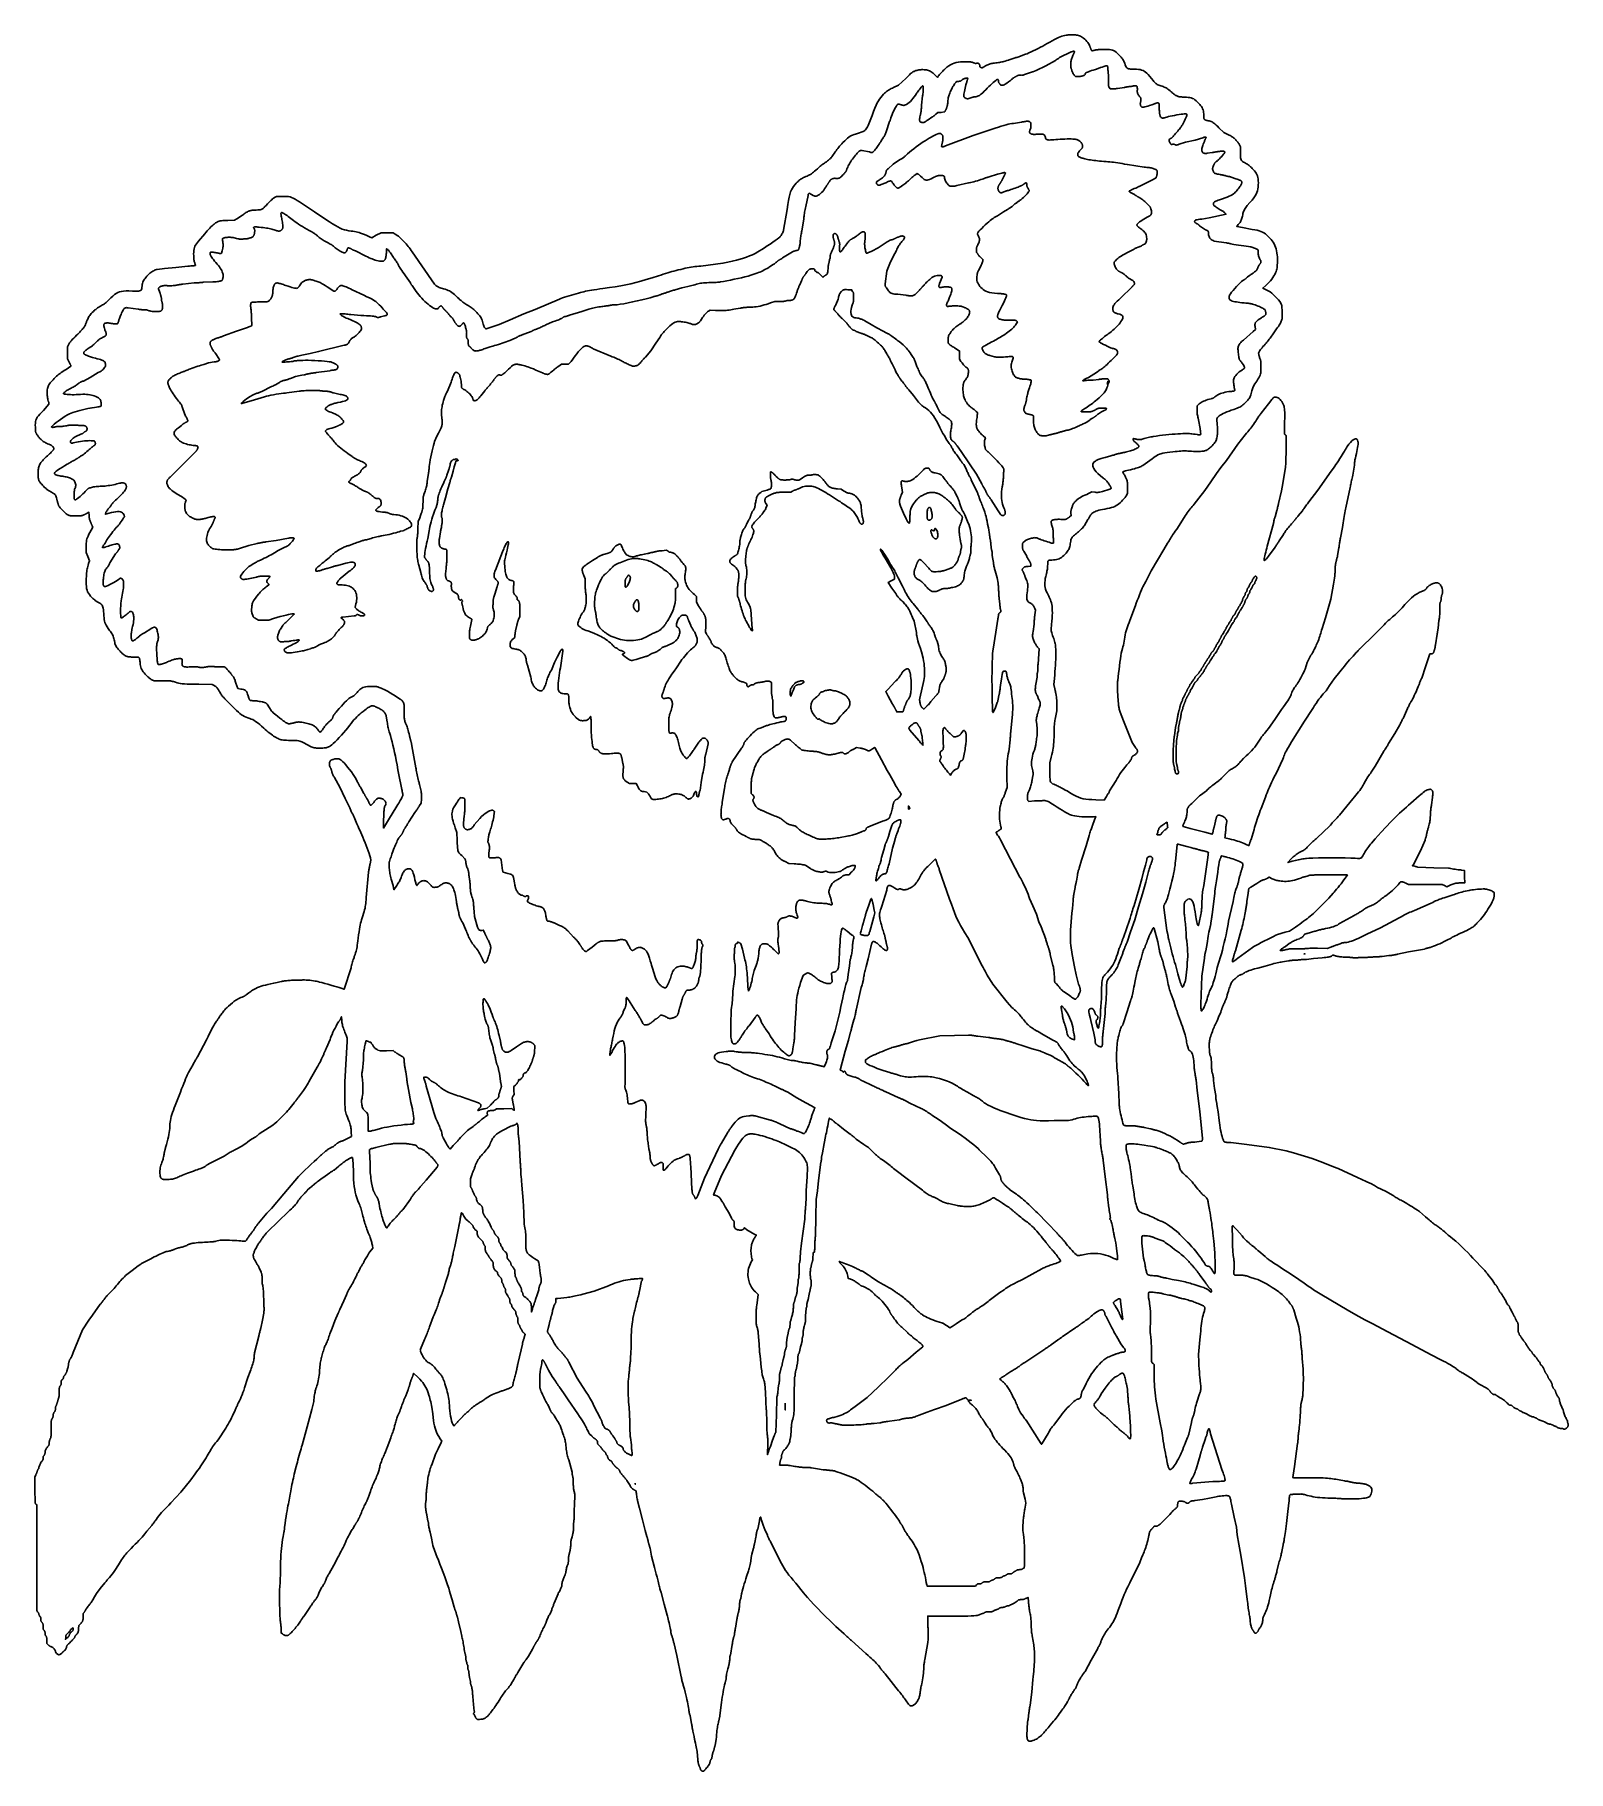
# Model space of a CAD drawing. Extents: x 0.1 to 14.4, y 0 to 16.2.
import ezdxf

# ---------------------------------------------------------------- set-up
doc = ezdxf.new("R2010")
doc.units = 0
doc.layers.get('0').update_dxf_attribs({"color": 5, "linetype": 'CONTINUOUS'})
doc.layers.add('1', color=1, linetype='CONTINUOUS')

msp = doc.modelspace()

# ---------------------------------------------------------------- linework, layer by layer
at = {"linetype": 'CONTINUOUS'}
for points in [[(9.6937, 16.1682), (9.6809, 16.1659), (9.6675, 16.1626), (9.6533, 16.1583), (9.6382, 16.1528), (9.622, 16.146), (9.6044, 16.1379), (9.5853, 16.1283), (9.5643, 16.1172), (9.5415, 16.1045), (9.5165, 16.0901), (9.4975, 16.079), (9.4769, 16.0674), (9.4551, 16.0556), (9.4327, 16.044), (9.4103, 16.0327), (9.3883, 16.022), (9.3673, 16.0122), (9.3478, 16.0036), (9.3303, 15.9964), (9.3153, 15.991), (9.2432, 15.964), (9.2356, 15.962), (9.2273, 15.9597), (9.2184, 15.9572), (9.2091, 15.9544), (9.1997, 15.9516), (9.1903, 15.9486), (9.181, 15.9456), (9.1721, 15.9426), (9.1638, 15.9397), (9.1562, 15.9369), (9.141, 15.932), (9.1275, 15.9278), (9.1155, 15.9243), (9.1045, 15.9214), (9.0942, 15.9189), (9.0842, 15.9168), (9.074, 15.915), (9.0633, 15.9133), (9.0518, 15.9116), (9.039, 15.9099), (9.027, 15.9089), (9.0161, 15.9077), (9.0061, 15.9062), (8.997, 15.9045), (8.9884, 15.9024), (8.9802, 15.9), (8.9724, 15.8971), (8.9647, 15.8939), (8.9569, 15.8901), (8.9489, 15.8859), (8.9384, 15.8794), (8.9298, 15.8742), (8.9231, 15.8703), (8.9178, 15.8674), (8.9137, 15.8656), (8.9105, 15.8647), (8.9079, 15.8646), (8.9056, 15.8651), (8.9034, 15.8663), (8.9009, 15.8679), (8.8985, 15.8688), (8.8965, 15.8697), (8.895, 15.8706), (8.8938, 15.8717), (8.893, 15.8727), (8.8925, 15.8739), (8.8921, 15.8752), (8.892, 15.8766), (8.8919, 15.8782), (8.8919, 15.8799), (8.8914, 15.8859), (8.8899, 15.8913), (8.8876, 15.8961), (8.8846, 15.9002), (8.881, 15.9035), (8.877, 15.906), (8.8726, 15.9077), (8.8681, 15.9084), (8.8634, 15.9082), (8.8589, 15.9069), (8.8571, 15.9061), (8.8555, 15.9055), (8.8539, 15.9051), (8.8523, 15.9049), (8.8506, 15.905), (8.8487, 15.9054), (8.8465, 15.906), (8.8441, 15.907), (8.8412, 15.9083), (8.8378, 15.9099), (8.8315, 15.9124), (8.8251, 15.9146), (8.8184, 15.9165), (8.8115, 15.918), (8.8041, 15.9193), (8.7961, 15.9203), (8.7875, 15.921), (8.7782, 15.9215), (8.768, 15.9218), (8.7568, 15.9219), (8.7333, 15.9215), (8.7114, 15.92), (8.6909, 15.9173), (8.6716, 15.9134), (8.6532, 15.908), (8.6355, 15.9012), (8.6183, 15.8926), (8.6014, 15.8823), (8.5845, 15.8701), (8.5676, 15.8559), (8.5609, 15.8491), (8.5535, 15.8417), (8.5457, 15.8338), (8.5376, 15.8255), (8.5297, 15.8172), (8.522, 15.8089), (8.5147, 15.801), (8.5083, 15.7935), (8.5028, 15.7867), (8.4985, 15.7808), (8.4955, 15.7748), (8.4655, 15.8048), (8.4552, 15.8139), (8.446, 15.8216), (8.4374, 15.8279), (8.4292, 15.833), (8.4212, 15.8371), (8.4129, 15.8403), (8.4042, 15.8427), (8.3947, 15.8445), (8.3842, 15.8458), (8.3724, 15.8468), (8.361, 15.8475), (8.3503, 15.8476), (8.3402, 15.8472), (8.3305, 15.8463), (8.3213, 15.845), (8.3125, 15.8432), (8.3039, 15.8409), (8.2956, 15.8383), (8.2874, 15.8353), (8.2793, 15.8318), (8.2733, 15.8291), (8.2677, 15.8261), (8.2622, 15.8227), (8.2566, 15.8185), (8.2504, 15.8134), (8.2434, 15.8072), (8.2353, 15.7995), (8.2257, 15.7902), (8.2145, 15.779), (8.2012, 15.7658), (8.1321, 15.7027), (8.0871, 15.6817), (8.076, 15.6764), (8.0659, 15.6714), (8.0566, 15.6664), (8.0478, 15.6612), (8.0394, 15.6558), (8.0311, 15.6499), (8.0226, 15.6434), (8.0138, 15.6361), (8.0043, 15.6279), (7.994, 15.6186), (7.9798, 15.603), (7.9673, 15.5881), (7.9562, 15.5729), (7.9459, 15.5564), (7.9358, 15.5375), (7.9254, 15.5155), (7.9143, 15.4892), (7.9018, 15.4578), (7.8875, 15.4201), (7.8709, 15.3754), (7.8638, 15.3575), (7.8571, 15.3417), (7.8506, 15.3277), (7.8442, 15.3155), (7.8378, 15.3048), (7.8315, 15.2956), (7.8251, 15.2877), (7.8186, 15.2809), (7.8118, 15.2752), (7.8048, 15.2703), (7.7508, 15.2523), (7.734, 15.2479), (7.7194, 15.2435), (7.7064, 15.2388), (7.6945, 15.2335), (7.6832, 15.2271), (7.6718, 15.2194), (7.6599, 15.21), (7.647, 15.1985), (7.6324, 15.1847), (7.6156, 15.1682), (7.6045, 15.1561), (7.5944, 15.1451), (7.5852, 15.1346), (7.5766, 15.1245), (7.5683, 15.1145), (7.5603, 15.1042), (7.5522, 15.0933), (7.5438, 15.0815), (7.535, 15.0685), (7.5255, 15.0541), (7.5187, 15.0441), (7.5125, 15.0356), (7.5067, 15.0283), (7.5008, 15.0218), (7.4947, 15.0158), (7.4881, 15.0099), (7.4807, 15.004), (7.4721, 14.9976), (7.4621, 14.9903), (7.4505, 14.982), (7.4431, 14.9772), (7.4355, 14.972), (7.4277, 14.9664), (7.4199, 14.9606), (7.4122, 14.9546), (7.4046, 14.9485), (7.3974, 14.9424), (7.3905, 14.9363), (7.3841, 14.9305), (7.3784, 14.9249), (7.3648, 14.9131), (7.3527, 14.9027), (7.3418, 14.8936), (7.3317, 14.8857), (7.3221, 14.8788), (7.3126, 14.8726), (7.3031, 14.8671), (7.2931, 14.8621), (7.2822, 14.8574), (7.2703, 14.8529), (7.2584, 14.8476), (7.2479, 14.8425), (7.2385, 14.8375), (7.2299, 14.8324), (7.2218, 14.827), (7.2141, 14.8211), (7.2063, 14.8146), (7.1982, 14.8073), (7.1896, 14.7991), (7.1802, 14.7898), (7.1668, 14.7749), (7.1553, 14.7602), (7.1454, 14.7448), (7.1367, 14.7279), (7.1291, 14.7087), (7.1222, 14.6862), (7.1158, 14.6596), (7.1094, 14.6281), (7.103, 14.5907), (7.0961, 14.5465), (7.0631, 14.3544), (7.061, 14.3471), (7.0584, 14.3397), (7.0555, 14.3323), (7.0521, 14.325), (7.0484, 14.3179), (7.0445, 14.3111), (7.0403, 14.3046), (7.036, 14.2986), (7.0315, 14.2931), (7.027, 14.2883), (7.019, 14.2815), (7.0046, 14.2707), (6.9854, 14.2569), (6.9625, 14.241), (6.9373, 14.2237), (6.9111, 14.2061), (6.8853, 14.1891), (6.8611, 14.1735), (6.8398, 14.1602), (6.8228, 14.1502), (6.7983, 14.1372), (6.7732, 14.1251), (6.7471, 14.1138), (6.7195, 14.1032), (6.6899, 14.0931), (6.6581, 14.0833), (6.6234, 14.0738), (6.5856, 14.0643), (6.5441, 14.0548), (6.4985, 14.045), (6.2913, 14.018), (6.2728, 14.017), (6.2549, 14.0158), (6.2374, 14.0142), (6.2201, 14.0122), (6.2027, 14.0098), (6.1849, 14.0068), (6.1665, 14.0032), (6.1472, 13.9989), (6.1269, 13.9939), (6.1051, 13.988), (6.0832, 13.9827), (6.0625, 13.9774), (6.0426, 13.9722), (6.0231, 13.9669), (6.0038, 13.9613), (5.9842, 13.9556), (5.9642, 13.9494), (5.9434, 13.9428), (5.9214, 13.9357), (5.8979, 13.9279), (5.8388, 13.9093), (5.7848, 13.893), (5.7347, 13.8786), (5.6871, 13.8659), (5.6408, 13.8547), (5.5943, 13.8447), (5.5465, 13.8355), (5.4959, 13.827), (5.4413, 13.8189), (5.3814, 13.8108), (5.3507, 13.8065), (5.3232, 13.8024), (5.2985, 13.7986), (5.2763, 13.7949), (5.256, 13.7913), (5.2374, 13.7877), (5.22, 13.784), (5.2034, 13.7802), (5.1873, 13.7761), (5.1712, 13.7718), (5.1529, 13.7668), (5.1327, 13.7612), (5.1112, 13.755), (5.0891, 13.7485), (5.0668, 13.7417), (5.0451, 13.735), (5.0246, 13.7285), (5.0058, 13.7223), (4.9894, 13.7166), (4.976, 13.7117), (4.7508, 13.6156), (4.6456, 13.5736), (4.5165, 13.5195), (4.4144, 13.4745), (4.2943, 13.4354), (4.2908, 13.436), (4.2874, 13.4375), (4.2843, 13.44), (4.2813, 13.4433), (4.2785, 13.4474), (4.2759, 13.4523), (4.2735, 13.4578), (4.2712, 13.4639), (4.2692, 13.4705), (4.2673, 13.4775), (4.2636, 13.4913), (4.2599, 13.504), (4.2558, 13.5158), (4.2513, 13.5268), (4.2462, 13.5372), (4.2405, 13.5471), (4.2338, 13.5567), (4.2261, 13.5663), (4.2173, 13.5758), (4.2072, 13.5856), (4.2001, 13.5933), (4.193, 13.6005), (4.1859, 13.6072), (4.1787, 13.6136), (4.1712, 13.6197), (4.1633, 13.6258), (4.155, 13.6319), (4.1461, 13.6381), (4.1365, 13.6447), (4.1261, 13.6517), (4.115, 13.6585), (4.1049, 13.6649), (4.0954, 13.6711), (4.0865, 13.6772), (4.0777, 13.6836), (4.0688, 13.6904), (4.0596, 13.6978), (4.0497, 13.7062), (4.039, 13.7158), (4.027, 13.7267), (4.0117, 13.7416), (3.998, 13.7542), (3.9855, 13.7647), (3.9738, 13.7734), (3.9625, 13.7808), (3.9511, 13.7871), (3.9394, 13.7926), (3.9269, 13.7977), (3.9132, 13.8026), (3.8979, 13.8078), (3.8859, 13.8106), (3.875, 13.8136), (3.8652, 13.8169), (3.8562, 13.8204), (3.848, 13.8243), (3.8404, 13.8286), (3.8333, 13.8332), (3.8266, 13.8383), (3.8201, 13.8438), (3.8138, 13.8498), (3.6036, 14.1502), (3.5939, 14.1648), (3.5846, 14.1782), (3.5756, 14.1907), (3.5666, 14.2024), (3.5574, 14.2136), (3.548, 14.2245), (3.5382, 14.2354), (3.5278, 14.2465), (3.5166, 14.2581), (3.5045, 14.2703), (3.4967, 14.2779), (3.4896, 14.2848), (3.4831, 14.2908), (3.4771, 14.2961), (3.4715, 14.3007), (3.4662, 14.3047), (3.4613, 14.308), (3.4566, 14.3109), (3.452, 14.3133), (3.4474, 14.3153), (3.4264, 14.3273), (3.3694, 14.3273), (3.3153, 14.3273), (3.2703, 14.3063), (3.2282, 14.2823), (3.2072, 14.2913), (3.1815, 14.3028), (3.1597, 14.3122), (3.1411, 14.3198), (3.1249, 14.3259), (3.1104, 14.3307), (3.0967, 14.3345), (3.0832, 14.3376), (3.0691, 14.3403), (3.0536, 14.3428), (3.036, 14.3453), (3.0137, 14.3484), (2.9929, 14.3523), (2.9731, 14.3574), (2.9536, 14.3639), (2.9336, 14.3724), (2.9124, 14.383), (2.8893, 14.3961), (2.8636, 14.4119), (2.8347, 14.431), (2.8018, 14.4535), (2.6967, 14.5225), (2.5826, 14.5976), (2.5561, 14.6157), (2.5338, 14.6304), (2.5147, 14.6422), (2.4978, 14.6513), (2.4824, 14.658), (2.4673, 14.6627), (2.4518, 14.6656), (2.435, 14.667), (2.4158, 14.6672), (2.3934, 14.6667), (2.3423, 14.6667), (2.3243, 14.6577), (2.3186, 14.6543), (2.3121, 14.6497), (2.3048, 14.644), (2.2967, 14.637), (2.2879, 14.6288), (2.2783, 14.6194), (2.2678, 14.6089), (2.2565, 14.5972), (2.2443, 14.5844), (2.2312, 14.5706), (2.226, 14.564), (2.2211, 14.5585), (2.2161, 14.5541), (2.2107, 14.5505), (2.2046, 14.5477), (2.1975, 14.5455), (2.1891, 14.5438), (2.1791, 14.5425), (2.1673, 14.5415), (2.1532, 14.5405), (2.146, 14.5404), (2.1389, 14.5402), (2.1319, 14.5398), (2.1253, 14.5393), (2.119, 14.5387), (2.1132, 14.538), (2.1079, 14.5372), (2.1032, 14.5363), (2.0992, 14.5354), (2.0961, 14.5345), (2.0905, 14.5333), (2.0846, 14.5313), (2.0783, 14.5287), (2.0716, 14.5254), (2.0646, 14.5214), (2.0572, 14.5168), (2.0494, 14.5116), (2.0413, 14.5058), (2.0328, 14.4994), (2.024, 14.4925), (1.973, 14.4595), (1.9489, 14.4474), (1.8889, 14.4444), (1.8704, 14.4443), (1.8543, 14.4437), (1.8402, 14.4427), (1.828, 14.4412), (1.8172, 14.4392), (1.8076, 14.4367), (1.7989, 14.4336), (1.7907, 14.4298), (1.7828, 14.4255), (1.7748, 14.4204), (1.7679, 14.4159), (1.7598, 14.4098), (1.7508, 14.4022), (1.741, 14.3931), (1.7305, 14.3829), (1.7194, 14.3716), (1.708, 14.3593), (1.6963, 14.3462), (1.6845, 14.3325), (1.6727, 14.3183), (1.6156, 14.2523), (1.6048, 14.2392), (1.5957, 14.2269), (1.5881, 14.215), (1.582, 14.2032), (1.5773, 14.1911), (1.5739, 14.1783), (1.5716, 14.1646), (1.5703, 14.1495), (1.57, 14.1328), (1.5706, 14.1141), (1.5707, 14.1048), (1.5709, 14.0966), (1.5714, 14.0893), (1.572, 14.0828), (1.5728, 14.077), (1.5738, 14.0715), (1.575, 14.0664), (1.5763, 14.0614), (1.5779, 14.0563), (1.5796, 14.0511), (1.5806, 14.0475), (1.5817, 14.0439), (1.5829, 14.0406), (1.584, 14.0374), (1.5852, 14.0345), (1.5863, 14.032), (1.5872, 14.0299), (1.5879, 14.0284), (1.5884, 14.0274), (1.5886, 14.027), (1.588, 14.0261), (1.5863, 14.0252), (1.5832, 14.0243), (1.5788, 14.0234), (1.5728, 14.0225), (1.5652, 14.0216), (1.5559, 14.0207), (1.5448, 14.0198), (1.5317, 14.0189), (1.5165, 14.018), (1.4054, 14.006), (1.2973, 13.997), (1.2312, 13.988), (1.2231, 13.9859), (1.215, 13.9832), (1.2067, 13.9799), (1.1984, 13.9759), (1.1899, 13.9711), (1.1813, 13.9655), (1.1724, 13.959), (1.1633, 13.9517), (1.1539, 13.9433), (1.1441, 13.9339), (1.134, 13.9235), (1.1253, 13.9138), (1.1177, 13.9046), (1.1113, 13.8956), (1.1059, 13.8866), (1.1013, 13.8775), (1.0976, 13.868), (1.0946, 13.8578), (1.0921, 13.8468), (1.0901, 13.8348), (1.0884, 13.821), (1.0865, 13.81), (1.0839, 13.8014), (1.08, 13.795), (1.0743, 13.7905), (1.0663, 13.7877), (1.0554, 13.7862), (1.0411, 13.7857), (1.0228, 13.786), (1, 13.7868), (0.9677, 13.7874), (0.9404, 13.7872), (0.9174, 13.7858), (0.8976, 13.7832), (0.8803, 13.7789), (0.8644, 13.7727), (0.8493, 13.7644), (0.8338, 13.7536), (0.8173, 13.7402), (0.7988, 13.7237), (0.7854, 13.7097), (0.7738, 13.698), (0.7637, 13.6883), (0.7546, 13.6802), (0.7462, 13.6734), (0.7383, 13.6675), (0.7303, 13.6621), (0.7219, 13.6569), (0.7128, 13.6516), (0.7027, 13.6456), (0.695, 13.6413), (0.6881, 13.6372), (0.6816, 13.6332), (0.6756, 13.6292), (0.6697, 13.625), (0.6638, 13.6206), (0.6577, 13.6157), (0.6513, 13.6104), (0.6443, 13.6044), (0.6366, 13.5976), (0.6259, 13.5866), (0.6168, 13.5769), (0.6092, 13.5681), (0.6028, 13.5599), (0.5972, 13.5518), (0.5923, 13.5435), (0.5878, 13.5347), (0.5833, 13.5251), (0.5787, 13.5141), (0.5736, 13.5015), (0.5716, 13.4959), (0.5694, 13.4901), (0.5669, 13.4842), (0.5643, 13.4783), (0.5616, 13.4726), (0.5589, 13.4671), (0.5563, 13.462), (0.5538, 13.4575), (0.5515, 13.4536), (0.5495, 13.4505), (0.5471, 13.4471), (0.5432, 13.4423), (0.5382, 13.4365), (0.5322, 13.4297), (0.5252, 13.4219), (0.5173, 13.4135), (0.5088, 13.4045), (0.4998, 13.395), (0.4903, 13.3853), (0.4805, 13.3754), (0.4656, 13.3605), (0.4531, 13.3479), (0.4428, 13.3374), (0.4344, 13.3285), (0.4276, 13.3209), (0.4221, 13.3144), (0.4177, 13.3085), (0.4142, 13.3029), (0.4112, 13.2973), (0.4084, 13.2913), (0.3964, 13.2673), (0.3964, 13.2102), (0.3964, 13.1562), (0.4114, 13.1231), (0.4141, 13.1178), (0.4167, 13.1128), (0.4192, 13.108), (0.4215, 13.1035), (0.4234, 13.0995), (0.425, 13.0959), (0.4262, 13.0928), (0.4269, 13.0903), (0.427, 13.0883), (0.4264, 13.0871), (0.3814, 13.0571), (0.3652, 13.0467), (0.3507, 13.0373), (0.3377, 13.0283), (0.3257, 13.0198), (0.3146, 13.0113), (0.304, 13.0026), (0.2936, 12.9934), (0.2833, 12.9836), (0.2726, 12.9729), (0.2613, 12.961), (0.2511, 12.9506), (0.2424, 12.9409), (0.2348, 12.9318), (0.2284, 12.923), (0.223, 12.9144), (0.2184, 12.9058), (0.2147, 12.8971), (0.2117, 12.8879), (0.2092, 12.8783), (0.2072, 12.8679), (0.2065, 12.8584), (0.2061, 12.8483), (0.2061, 12.8376), (0.2065, 12.8265), (0.2072, 12.8153), (0.2083, 12.8041), (0.2097, 12.793), (0.2115, 12.7823), (0.2137, 12.7722), (0.2162, 12.7628), (0.2178, 12.7592), (0.2192, 12.7556), (0.2202, 12.7521), (0.2209, 12.7487), (0.2215, 12.7455), (0.2218, 12.7424), (0.2221, 12.7396), (0.2222, 12.737), (0.2222, 12.7347), (0.2222, 12.7327), (0.1712, 12.6757), (0.1522, 12.6564), (0.1365, 12.6395), (0.1239, 12.6245), (0.114, 12.6108), (0.1066, 12.5976), (0.1013, 12.5844), (0.0979, 12.5707), (0.0961, 12.5556), (0.0956, 12.5388), (0.0961, 12.5195), (0.0961, 12.5088), (0.0962, 12.4997), (0.0963, 12.4922), (0.0967, 12.4858), (0.0972, 12.4805), (0.098, 12.4758), (0.0992, 12.4717), (0.1007, 12.4677), (0.1027, 12.4637), (0.1051, 12.4595), (0.1071, 12.4558), (0.1094, 12.4519), (0.1121, 12.4478), (0.1152, 12.4434), (0.1186, 12.4388), (0.1224, 12.4339), (0.1265, 12.4288), (0.131, 12.4233), (0.1359, 12.4175), (0.1411, 12.4114), (0.1495, 12.4039), (0.1568, 12.3974), (0.1634, 12.3919), (0.1697, 12.387), (0.1761, 12.3825), (0.1829, 12.3783), (0.1905, 12.3742), (0.1994, 12.37), (0.2098, 12.3654), (0.2222, 12.3604), (0.2292, 12.3575), (0.2358, 12.3543), (0.242, 12.3509), (0.2476, 12.3472), (0.2526, 12.3435), (0.257, 12.3396), (0.2607, 12.3357), (0.2637, 12.3318), (0.2659, 12.328), (0.2673, 12.3243), (0.2677, 12.3206), (0.2672, 12.3167), (0.2658, 12.3125), (0.2635, 12.3079), (0.2601, 12.3029), (0.2558, 12.2975), (0.2505, 12.2916), (0.2441, 12.2851), (0.2367, 12.278), (0.2282, 12.2703), (0.2182, 12.2618), (0.2079, 12.2529), (0.1978, 12.2435), (0.1878, 12.234), (0.1783, 12.2245), (0.1694, 12.2151), (0.1614, 12.2062), (0.1543, 12.1977), (0.1485, 12.19), (0.1441, 12.1832), (0.1391, 12.1745), (0.1348, 12.1662), (0.1311, 12.1582), (0.1281, 12.15), (0.1258, 12.1415), (0.124, 12.1324), (0.1229, 12.1223), (0.1224, 12.1111), (0.1225, 12.0984), (0.1231, 12.0841), (0.1231, 12.0719), (0.1232, 12.0619), (0.1234, 12.0539), (0.1237, 12.0474), (0.1242, 12.042), (0.1251, 12.0374), (0.1262, 12.033), (0.1277, 12.0286), (0.1297, 12.0238), (0.1321, 12.018), (0.1363, 12.0113), (0.1417, 12.0038), (0.1479, 11.9959), (0.1549, 11.9875), (0.1625, 11.979), (0.1706, 11.9704), (0.179, 11.9621), (0.1875, 11.9541), (0.1959, 11.9467), (0.2042, 11.9399), (0.2462, 11.9129), (0.2569, 11.9077), (0.2657, 11.9028), (0.2729, 11.8978), (0.2787, 11.8924), (0.2834, 11.8863), (0.2873, 11.8792), (0.2907, 11.8708), (0.2938, 11.8608), (0.2969, 11.8489), (0.3003, 11.8348), (0.3014, 11.8285), (0.3027, 11.8223), (0.3043, 11.8162), (0.306, 11.8104), (0.3078, 11.8048), (0.3096, 11.7996), (0.3113, 11.7948), (0.3129, 11.7905), (0.3142, 11.7868), (0.3153, 11.7838), (0.32, 11.7767), (0.3266, 11.7684), (0.3348, 11.7593), (0.3441, 11.7496), (0.354, 11.7399), (0.3642, 11.7304), (0.3742, 11.7215), (0.3837, 11.7137), (0.3923, 11.7073), (0.3994, 11.7027), (0.4043, 11.7003), (0.4087, 11.6983), (0.4128, 11.6968), (0.4172, 11.6956), (0.4223, 11.6948), (0.4286, 11.6943), (0.4365, 11.6939), (0.4465, 11.6938), (0.459, 11.6937), (0.4745, 11.6937), (0.4884, 11.6937), (0.4998, 11.6938), (0.5091, 11.6939), (0.5167, 11.6943), (0.5229, 11.6948), (0.5281, 11.6956), (0.5327, 11.6968), (0.537, 11.6983), (0.5415, 11.7003), (0.5465, 11.7027), (0.5494, 11.7038), (0.5526, 11.7051), (0.556, 11.7067), (0.5595, 11.7084), (0.5631, 11.7102), (0.5667, 11.712), (0.5702, 11.7137), (0.5736, 11.7153), (0.5767, 11.7166), (0.5796, 11.7177), (0.5946, 11.7267), (0.5976, 11.6967), (0.5977, 11.6884), (0.598, 11.6812), (0.5985, 11.675), (0.5992, 11.6695), (0.6002, 11.6644), (0.6015, 11.6595), (0.603, 11.6545), (0.6049, 11.6492), (0.6071, 11.6433), (0.6096, 11.6366), (0.6114, 11.6329), (0.6132, 11.6288), (0.6149, 11.6247), (0.6166, 11.6205), (0.6182, 11.6164), (0.6198, 11.6124), (0.6212, 11.6088), (0.6225, 11.6055), (0.6236, 11.6027), (0.6246, 11.6006), (0.6306, 11.5886), (0.6156, 11.5616), (0.6041, 11.54), (0.5945, 11.5217), (0.5868, 11.5058), (0.5807, 11.4917), (0.5762, 11.4786), (0.573, 11.4658), (0.571, 11.4525), (0.5701, 11.438), (0.57, 11.4215), (0.5706, 11.4024), (0.5706, 11.3514), (0.5856, 11.3153), (0.6006, 11.2763), (0.5916, 11.2492), (0.5874, 11.2355), (0.5839, 11.2228), (0.581, 11.2107), (0.5786, 11.1989), (0.5766, 11.1869), (0.5749, 11.1744), (0.5736, 11.161), (0.5725, 11.1462), (0.5715, 11.1297), (0.5706, 11.1111), (0.57, 11.0813), (0.5701, 11.0561), (0.5713, 11.0347), (0.5736, 11.0166), (0.5773, 11.0008), (0.5827, 10.9866), (0.5899, 10.9733), (0.5991, 10.9601), (0.6106, 10.9462), (0.6246, 10.9309), (0.6323, 10.9242), (0.6392, 10.9182), (0.6455, 10.9129), (0.6514, 10.9082), (0.6569, 10.9039), (0.6623, 10.9), (0.6675, 10.8964), (0.673, 10.8929), (0.6786, 10.8894), (0.6847, 10.8859), (0.6954, 10.8799), (0.7044, 10.8741), (0.7117, 10.8682), (0.7176, 10.8616), (0.7222, 10.854), (0.7258, 10.8448), (0.7284, 10.8337), (0.7303, 10.8201), (0.7317, 10.8036), (0.7327, 10.7838), (0.7338, 10.7629), (0.7352, 10.7448), (0.7372, 10.7289), (0.7401, 10.7145), (0.744, 10.7012), (0.7492, 10.6882), (0.7558, 10.675), (0.7642, 10.6609), (0.7744, 10.6453), (0.7868, 10.6276), (0.7944, 10.618), (0.801, 10.6087), (0.8067, 10.5996), (0.8117, 10.5906), (0.8161, 10.5815), (0.8199, 10.5721), (0.8232, 10.5622), (0.8263, 10.5518), (0.8291, 10.5406), (0.8318, 10.5285), (0.8346, 10.5159), (0.8375, 10.5047), (0.8407, 10.4947), (0.8444, 10.4856), (0.8487, 10.4771), (0.8539, 10.4688), (0.86, 10.4606), (0.8673, 10.4519), (0.8759, 10.4427), (0.8859, 10.4324), (0.8927, 10.4257), (0.8987, 10.4197), (0.904, 10.4145), (0.9088, 10.4099), (0.9133, 10.4058), (0.9175, 10.4022), (0.9215, 10.3989), (0.9255, 10.3959), (0.9296, 10.3931), (0.9339, 10.3904), (0.9397, 10.388), (0.9446, 10.386), (0.9491, 10.3844), (0.9537, 10.3831), (0.9587, 10.3821), (0.9646, 10.3813), (0.9719, 10.3806), (0.9809, 10.3799), (0.9921, 10.3792), (1.006, 10.3784), (1.0162, 10.3784), (1.0252, 10.3783), (1.033, 10.3783), (1.0397, 10.3782), (1.0454, 10.378), (1.0501, 10.3777), (1.0539, 10.3773), (1.0567, 10.3768), (1.0588, 10.3762), (1.0601, 10.3754), (1.0618, 10.3733), (1.0633, 10.3706), (1.0647, 10.3674), (1.066, 10.3635), (1.0672, 10.3589), (1.0683, 10.3535), (1.0693, 10.3475), (1.0702, 10.3406), (1.0712, 10.3329), (1.0721, 10.3243), (1.0733, 10.3098), (1.0752, 10.2966), (1.0779, 10.2845), (1.0815, 10.2731), (1.0863, 10.2624), (1.0924, 10.2519), (1.0999, 10.2414), (1.1089, 10.2306), (1.1196, 10.2193), (1.1321, 10.2072), (1.1382, 10.2012), (1.1438, 10.1957), (1.1489, 10.1906), (1.1538, 10.1861), (1.1584, 10.1821), (1.1628, 10.1784), (1.1671, 10.1753), (1.1714, 10.1725), (1.1758, 10.1701), (1.1802, 10.1682), (1.2012, 10.1592), (1.2763, 10.1592), (1.2967, 10.1592), (1.3134, 10.1591), (1.327, 10.1589), (1.3379, 10.1586), (1.3469, 10.158), (1.3543, 10.1572), (1.361, 10.1561), (1.3673, 10.1546), (1.3739, 10.1526), (1.3814, 10.1502), (1.3997, 10.1444), (1.4159, 10.1396), (1.4311, 10.1357), (1.4467, 10.1326), (1.464, 10.1303), (1.4841, 10.1285), (1.5084, 10.1273), (1.538, 10.1266), (1.5743, 10.1262), (1.6186, 10.1261), (1.7417, 10.1231), (1.7598, 10.1141), (1.7656, 10.1114), (1.7709, 10.1084), (1.7757, 10.105), (1.7803, 10.1008), (1.7849, 10.0957), (1.7898, 10.0895), (1.7952, 10.0818), (1.8014, 10.0725), (1.8085, 10.0613), (1.8168, 10.048), (1.8212, 10.0396), (1.8256, 10.032), (1.8302, 10.0247), (1.8356, 10.0175), (1.842, 10.0098), (1.8497, 10.0011), (1.8591, 9.9912), (1.8705, 9.9794), (1.8844, 9.9655), (1.9009, 9.9489), (1.9275, 9.9216), (1.9502, 9.8989), (1.9695, 9.88), (1.9864, 9.8646), (2.0015, 9.8521), (2.0155, 9.8419), (2.0291, 9.8335), (2.0431, 9.8264), (2.0582, 9.82), (2.0751, 9.8138), (2.0918, 9.8078), (2.1065, 9.8021), (2.1197, 9.7963), (2.1321, 9.7899), (2.1441, 9.7827), (2.1566, 9.774), (2.17, 9.7636), (2.185, 9.7511), (2.2022, 9.7359), (2.2222, 9.7177), (2.2372, 9.7039), (2.2515, 9.6913), (2.2652, 9.6798), (2.2783, 9.6694), (2.2909, 9.6599), (2.3031, 9.6513), (2.3149, 9.6436), (2.3263, 9.6366), (2.3374, 9.6303), (2.3483, 9.6246), (2.3584, 9.6197), (2.3675, 9.6155), (2.3762, 9.6121), (2.385, 9.6094), (2.3945, 9.6074), (2.4054, 9.6058), (2.4183, 9.6047), (2.4337, 9.6041), (2.4522, 9.6037), (2.4745, 9.6036), (2.4981, 9.6028), (2.5174, 9.6019), (2.5332, 9.6007), (2.5464, 9.5991), (2.5578, 9.5968), (2.5683, 9.5937), (2.5788, 9.5893), (2.5901, 9.5837), (2.6031, 9.5765), (2.6186, 9.5676), (2.6366, 9.5578), (2.6513, 9.55), (2.6637, 9.5439), (2.6743, 9.5393), (2.6839, 9.536), (2.6934, 9.5338), (2.7035, 9.5325), (2.7149, 9.5318), (2.7284, 9.5316), (2.7447, 9.5315), (2.7605, 9.5316), (2.7738, 9.532), (2.7851, 9.5327), (2.7948, 9.5337), (2.8033, 9.5353), (2.8111, 9.5374), (2.8186, 9.5401), (2.8263, 9.5434), (2.8346, 9.5476), (2.8438, 9.5526), (2.8554, 9.5611), (2.87, 9.5737), (2.887, 9.5896), (2.9058, 9.6083), (2.9257, 9.6291), (2.9461, 9.6514), (2.9665, 9.6744), (2.9862, 9.6976), (3.0046, 9.7202), (3.021, 9.7417), (3.0358, 9.7606), (3.0496, 9.7778), (3.0627, 9.7935), (3.0756, 9.808), (3.0886, 9.8217), (3.1019, 9.8347), (3.1159, 9.8474), (3.1309, 9.8599), (3.1472, 9.8727), (3.1652, 9.8859), (3.1764, 9.8944), (3.1868, 9.9018), (3.1964, 9.9081), (3.2052, 9.9135), (3.2132, 9.9178), (3.2205, 9.9211), (3.2271, 9.9235), (3.2331, 9.9249), (3.2385, 9.9254), (3.2432, 9.9249), (3.2488, 9.9233), (3.256, 9.9206), (3.2646, 9.9168), (3.2741, 9.9123), (3.2842, 9.9073), (3.2943, 9.902), (3.3041, 9.8967), (3.3131, 9.8916), (3.321, 9.8869), (3.3273, 9.8829), (3.3318, 9.879), (3.3363, 9.8747), (3.3406, 9.8699), (3.3448, 9.8647), (3.3487, 9.8592), (3.3524, 9.8535), (3.3558, 9.8475), (3.3588, 9.8414), (3.3613, 9.8351), (3.3634, 9.8288), (3.3724, 9.7748), (3.3741, 9.7621), (3.3758, 9.7507), (3.3775, 9.7401), (3.3795, 9.73), (3.3818, 9.7196), (3.3845, 9.7086), (3.3878, 9.6965), (3.3918, 9.6828), (3.3966, 9.667), (3.4024, 9.6486), (3.4104, 9.6195), (3.4183, 9.5895), (3.4261, 9.5584), (3.4338, 9.5257), (3.4414, 9.4914), (3.4491, 9.4549), (3.4568, 9.4161), (3.4646, 9.3746), (3.4725, 9.3301), (3.4805, 9.2823), (3.5045, 9.1622), (3.5078, 9.1474), (3.5107, 9.1354), (3.513, 9.1256), (3.5148, 9.1178), (3.5161, 9.1115), (3.517, 9.1064), (3.5175, 9.1021), (3.5176, 9.0982), (3.5172, 9.0943), (3.5165, 9.0901), (3.5144, 9.0843), (3.5118, 9.0778), (3.5084, 9.0704), (3.5044, 9.0621), (3.4996, 9.0529), (3.494, 9.0427), (3.4876, 9.0315), (3.4802, 9.0192), (3.4718, 9.0057), (3.4625, 8.991), (3.3844, 8.8649), (3.3363, 8.7868), (3.3363, 8.8048), (3.3363, 8.8438), (3.3423, 8.9159), (3.3424, 8.9292), (3.3424, 8.9405), (3.3427, 8.9501), (3.3431, 8.9583), (3.3438, 8.9655), (3.3449, 8.9719), (3.3465, 8.978), (3.3485, 8.984), (3.3511, 8.9902), (3.3544, 8.997), (3.3568, 9.0013), (3.3587, 9.0054), (3.36, 9.0092), (3.3608, 9.0129), (3.3611, 9.0165), (3.3608, 9.0201), (3.36, 9.0238), (3.3587, 9.0276), (3.3568, 9.0317), (3.3544, 9.036), (3.3516, 9.0404), (3.3485, 9.0443), (3.3453, 9.0479), (3.3417, 9.0512), (3.3378, 9.0541), (3.3336, 9.0566), (3.329, 9.0587), (3.3239, 9.0605), (3.3184, 9.062), (3.3123, 9.0631), (3.3054, 9.0645), (3.2992, 9.0651), (3.2934, 9.065), (3.2879, 9.0639), (3.2827, 9.0619), (3.2775, 9.059), (3.2723, 9.0549), (3.267, 9.0498), (3.2613, 9.0435), (3.2553, 9.036), (3.2463, 9.0255), (3.2391, 9.017), (3.2334, 9.0105), (3.229, 9.0056), (3.2256, 9.0023), (3.223, 9.0001), (3.221, 8.9991), (3.2194, 8.9988), (3.2179, 8.9992), (3.2162, 9), (3.2151, 9.0013), (3.2138, 9.0031), (3.2121, 9.0056), (3.2103, 9.0086), (3.2083, 9.012), (3.2063, 9.0158), (3.2042, 9.0198), (3.2021, 9.0241), (3.2001, 9.0285), (3.1982, 9.033), (3.1962, 9.0377), (3.194, 9.0426), (3.1915, 9.0476), (3.1889, 9.0526), (3.1862, 9.0574), (3.1835, 9.062), (3.1809, 9.0662), (3.1784, 9.0698), (3.1761, 9.0728), (3.1742, 9.0751), (3.1724, 9.0779), (3.1706, 9.0811), (3.1688, 9.0845), (3.167, 9.088), (3.1652, 9.0916), (3.1634, 9.0952), (3.1616, 9.0987), (3.1598, 9.1021), (3.158, 9.1052), (3.1562, 9.1081), (3.1261, 9.1622), (3.1224, 9.1678), (3.1187, 9.1739), (3.1148, 9.1802), (3.111, 9.1866), (3.1074, 9.1929), (3.1039, 9.1991), (3.1006, 9.205), (3.0977, 9.2104), (3.0951, 9.2152), (3.0931, 9.2192), (3.0892, 9.2285), (3.0846, 9.2381), (3.0795, 9.2479), (3.0741, 9.2578), (3.0683, 9.2676), (3.0624, 9.2772), (3.0564, 9.2863), (3.0504, 9.2948), (3.0446, 9.3025), (3.039, 9.3093), (3.003, 9.3544), (2.9861, 9.3758), (2.9711, 9.3933), (2.9575, 9.4072), (2.9451, 9.4178), (2.9332, 9.4253), (2.9215, 9.43), (2.9095, 9.4322), (2.8969, 9.4322), (2.8832, 9.4302), (2.8679, 9.4264), (2.8628, 9.4247), (2.8584, 9.4231), (2.8546, 9.4216), (2.8514, 9.4201), (2.8487, 9.4185), (2.8465, 9.4169), (2.8446, 9.4151), (2.8431, 9.4132), (2.8418, 9.4109), (2.8408, 9.4084), (2.8384, 9.4038), (2.8365, 9.399), (2.8352, 9.3941), (2.8344, 9.3889), (2.8341, 9.3836), (2.8344, 9.3781), (2.8352, 9.3725), (2.8365, 9.3666), (2.8384, 9.3606), (2.8408, 9.3544), (2.8426, 9.3514), (2.8444, 9.348), (2.8462, 9.3442), (2.8479, 9.3402), (2.8495, 9.336), (2.851, 9.3316), (2.8524, 9.3273), (2.8537, 9.3231), (2.8549, 9.3191), (2.8559, 9.3153), (2.8576, 9.3085), (2.8592, 9.3025), (2.8609, 9.2969), (2.8628, 9.2918), (2.8649, 9.2868), (2.8673, 9.2818), (2.8702, 9.2766), (2.8737, 9.2711), (2.8779, 9.265), (2.8829, 9.2583), (2.9309, 9.1682), (2.982, 9.0631), (3.024, 8.976), (3.0276, 8.9671), (3.0312, 8.9585), (3.0346, 8.9503), (3.0379, 8.9427), (3.0409, 8.9358), (3.0437, 8.9297), (3.0462, 8.9245), (3.0482, 8.9204), (3.0499, 8.9175), (3.0511, 8.9159), (3.0538, 8.9102), (3.0581, 8.9008), (3.0637, 8.8886), (3.0701, 8.8743), (3.077, 8.8589), (3.0839, 8.843), (3.0906, 8.8277), (3.0966, 8.8137), (3.1016, 8.8018), (3.1051, 8.7928), (3.1261, 8.7447), (3.1355, 8.7238), (3.1453, 8.7008), (3.1554, 8.6764), (3.1656, 8.651), (3.1757, 8.6254), (3.1854, 8.5999), (3.1945, 8.5751), (3.2028, 8.5516), (3.2101, 8.5299), (3.2162, 8.5105), (3.2192, 8.4895), (3.2132, 8.4535), (3.2114, 8.4467), (3.2096, 8.4393), (3.2079, 8.4313), (3.2062, 8.4229), (3.2046, 8.4144), (3.2031, 8.4059), (3.2016, 8.3975), (3.2003, 8.3895), (3.1992, 8.3821), (3.1982, 8.3754), (3.1772, 8.1411), (3.1755, 8.1195), (3.174, 8.1008), (3.1725, 8.0845), (3.1707, 8.0696), (3.1685, 8.0556), (3.1657, 8.0415), (3.1621, 8.0266), (3.1574, 8.0103), (3.1515, 7.9916), (3.1441, 7.97), (3.1383, 7.9512), (3.1331, 7.934), (3.1286, 7.9177), (3.1246, 7.9014), (3.1209, 7.8844), (3.1173, 7.866), (3.1138, 7.8454), (3.1102, 7.8218), (3.1064, 7.7945), (3.1021, 7.7628), (3.0988, 7.7365), (3.096, 7.7147), (3.0936, 7.6965), (3.0911, 7.6809), (3.0886, 7.667), (3.0857, 7.654), (3.0822, 7.6409), (3.0779, 7.6267), (3.0726, 7.6106), (3.0661, 7.5916), (3.0632, 7.5829), (3.0601, 7.5732), (3.0567, 7.5626), (3.0533, 7.5516), (3.0499, 7.5402), (3.0466, 7.5287), (3.0435, 7.5173), (3.0406, 7.5064), (3.0381, 7.496), (3.036, 7.4865), (2.973, 7.2883), (2.9727, 7.2876), (2.9719, 7.2872), (2.9707, 7.2871), (2.969, 7.2874), (2.967, 7.2879), (2.9645, 7.2887), (2.9618, 7.2898), (2.9588, 7.2911), (2.9555, 7.2926), (2.952, 7.2943), (2.9424, 7.2973), (2.9257, 7.3023), (2.9033, 7.3089), (2.877, 7.3165), (2.8483, 7.3247), (2.819, 7.333), (2.7905, 7.3409), (2.7646, 7.3479), (2.7428, 7.3536), (2.7267, 7.3574), (2.7147, 7.3601), (2.7004, 7.3627), (2.6846, 7.3651), (2.6678, 7.3674), (2.6505, 7.3694), (2.6333, 7.371), (2.6168, 7.3722), (2.6014, 7.3728), (2.5878, 7.3729), (2.5766, 7.3724), (2.4805, 7.3694), (2.4688, 7.3685), (2.4572, 7.3675), (2.4459, 7.3666), (2.435, 7.3656), (2.4245, 7.3645), (2.4148, 7.3633), (2.4057, 7.362), (2.3975, 7.3606), (2.3904, 7.3591), (2.3844, 7.3574), (2.3486, 7.3504), (2.3165, 7.3439), (2.2878, 7.3377), (2.2622, 7.3317), (2.2391, 7.3258), (2.2183, 7.32), (2.1994, 7.314), (2.182, 7.3078), (2.1657, 7.3012), (2.1502, 7.2943), (2.1425, 7.2908), (2.1357, 7.2875), (2.1293, 7.2842), (2.1231, 7.2806), (2.1167, 7.2767), (2.1099, 7.272), (2.1024, 7.2666), (2.0937, 7.2601), (2.0837, 7.2524), (2.0721, 7.2432), (2.0676, 7.2397), (2.0631, 7.2364), (2.0587, 7.2333), (2.0544, 7.2305), (2.0503, 7.2279), (2.0463, 7.2255), (2.0426, 7.2235), (2.0391, 7.2217), (2.0359, 7.2203), (2.033, 7.2192), (2.0205, 7.2137), (2.0083, 7.2081), (1.9964, 7.2023), (1.985, 7.1963), (1.9741, 7.1903), (1.9638, 7.1842), (1.9543, 7.178), (1.9456, 7.1718), (1.9378, 7.1655), (1.9309, 7.1592), (1.8949, 7.1291), (1.8883, 7.124), (1.8814, 7.1178), (1.8741, 7.1108), (1.8667, 7.1029), (1.8592, 7.0946), (1.8519, 7.0859), (1.8447, 7.077), (1.8379, 7.0681), (1.8316, 7.0594), (1.8258, 7.0511), (1.822, 7.0462), (1.818, 7.0407), (1.8137, 7.0348), (1.8093, 7.0284), (1.8048, 7.0218), (1.8003, 7.0149), (1.7959, 7.008), (1.7916, 7.0012), (1.7876, 6.9945), (1.7838, 6.988), (1.7775, 6.9796), (1.7712, 6.9705), (1.7646, 6.9601), (1.7575, 6.9481), (1.7496, 6.9339), (1.7408, 6.9173), (1.7307, 6.8977), (1.7191, 6.8747), (1.7059, 6.8479), (1.6907, 6.8168), (1.6066, 6.6577), (1.6037, 6.6535), (1.6002, 6.6484), (1.5964, 6.6425), (1.5922, 6.6357), (1.5878, 6.6284), (1.5833, 6.6205), (1.5786, 6.6121), (1.5738, 6.6035), (1.5692, 6.5946), (1.5646, 6.5856), (1.5225, 6.5105), (1.5168, 6.4988), (1.5103, 6.4852), (1.5031, 6.4696), (1.4953, 6.4519), (1.4869, 6.4321), (1.4778, 6.41), (1.4681, 6.3855), (1.4578, 6.3587), (1.4469, 6.3293), (1.4354, 6.2973), (1.3994, 6.2042), (1.3899, 6.1826), (1.3814, 6.1612), (1.3738, 6.1402), (1.3672, 6.1198), (1.3615, 6.1002), (1.3568, 6.0816), (1.3531, 6.0642), (1.3505, 6.0481), (1.3489, 6.0337), (1.3483, 6.021), (1.348, 6.0053), (1.3469, 5.9888), (1.345, 5.9714), (1.3424, 5.9528), (1.339, 5.9332), (1.3347, 5.9123), (1.3297, 5.89), (1.3237, 5.8662), (1.317, 5.8409), (1.3093, 5.8138), (1.3075, 5.8082), (1.3057, 5.8021), (1.304, 5.7957), (1.3023, 5.789), (1.3007, 5.7823), (1.2992, 5.7755), (1.2977, 5.7689), (1.2964, 5.7625), (1.2953, 5.7564), (1.2943, 5.7508), (1.2932, 5.7425), (1.2917, 5.7338), (1.2899, 5.7247), (1.2876, 5.7152), (1.2849, 5.7053), (1.2817, 5.695), (1.2781, 5.6841), (1.274, 5.6728), (1.2694, 5.661), (1.2643, 5.6486), (1.261, 5.6371), (1.2585, 5.6244), (1.2567, 5.6109), (1.2556, 5.597), (1.2553, 5.5833), (1.2556, 5.5702), (1.2567, 5.558), (1.2585, 5.5472), (1.261, 5.5382), (1.2643, 5.5315), (1.2664, 5.5274), (1.2691, 5.5239), (1.2727, 5.5211), (1.2771, 5.5189), (1.2827, 5.5173), (1.2893, 5.5162), (1.2973, 5.5156), (1.3067, 5.5155), (1.3177, 5.5158), (1.3303, 5.5165), (1.3424, 5.5167), (1.3536, 5.5173), (1.3641, 5.5183), (1.374, 5.5198), (1.3836, 5.5218), (1.393, 5.5243), (1.4024, 5.5274), (1.412, 5.5311), (1.422, 5.5355), (1.4324, 5.5405), (1.4423, 5.5453), (1.4539, 5.5505), (1.4669, 5.5562), (1.4813, 5.5621), (1.497, 5.5683), (1.5137, 5.5747), (1.5314, 5.5812), (1.5499, 5.5877), (1.569, 5.5942), (1.5886, 5.6006), (1.6036, 5.6057), (1.6164, 5.6101), (1.6273, 5.6141), (1.6365, 5.6176), (1.6445, 5.6209), (1.6515, 5.6239), (1.6578, 5.627), (1.6637, 5.63), (1.6696, 5.6332), (1.6757, 5.6366), (1.6794, 5.6394), (1.6835, 5.6423), (1.6876, 5.6452), (1.6918, 5.6481), (1.696, 5.6509), (1.6999, 5.6535), (1.7035, 5.6559), (1.7068, 5.6579), (1.7096, 5.6595), (1.7117, 5.6607), (1.8529, 5.7327), (1.8634, 5.7397), (1.8735, 5.7461), (1.8832, 5.7522), (1.8925, 5.7578), (1.9017, 5.7631), (1.9106, 5.7682), (1.9194, 5.773), (1.9282, 5.7777), (1.937, 5.7823), (1.946, 5.7868), (1.9666, 5.7976), (1.9842, 5.807), (1.9995, 5.8154), (2.0134, 5.8235), (2.0267, 5.8318), (2.0402, 5.8408), (2.0549, 5.8511), (2.0715, 5.8632), (2.091, 5.8776), (2.1141, 5.8949), (2.1441, 5.9099), (2.1461, 5.911), (2.1484, 5.9124), (2.1509, 5.9141), (2.1537, 5.916), (2.1565, 5.9182), (2.1595, 5.9205), (2.1625, 5.923), (2.1655, 5.9256), (2.1684, 5.9282), (2.1712, 5.9309), (2.1741, 5.9337), (2.1776, 5.9367), (2.1814, 5.9397), (2.1855, 5.9428), (2.1899, 5.9459), (2.1945, 5.9491), (2.1992, 5.9522), (2.2039, 5.9552), (2.2086, 5.9582), (2.2132, 5.961), (2.2973, 6.015), (2.3099, 6.0243), (2.3257, 6.0373), (2.3436, 6.053), (2.3628, 6.0706), (2.3825, 6.0893), (2.4017, 6.1082), (2.4196, 6.1264), (2.4353, 6.143), (2.4479, 6.1572), (2.4565, 6.1682), (2.5045, 6.2282), (2.5099, 6.2346), (2.5152, 6.2411), (2.5204, 6.2475), (2.5254, 6.2537), (2.53, 6.2598), (2.5343, 6.2654), (2.5382, 6.2706), (2.5416, 6.2752), (2.5444, 6.2791), (2.5465, 6.2823), (2.5916, 6.3453), (2.5979, 6.3536), (2.6041, 6.3622), (2.6103, 6.3709), (2.6162, 6.3797), (2.622, 6.3885), (2.6275, 6.3972), (2.6326, 6.4058), (2.6374, 6.414), (2.6418, 6.422), (2.6456, 6.4294), (2.7207, 6.5616), (2.7259, 6.5702), (2.7322, 6.5813), (2.7392, 6.5941), (2.7466, 6.6082), (2.7541, 6.6227), (2.7614, 6.6372), (2.768, 6.651), (2.7737, 6.6634), (2.778, 6.6739), (2.7808, 6.6817), (2.7819, 6.6849), (2.7836, 6.6891), (2.7857, 6.6941), (2.7881, 6.6998), (2.7909, 6.7061), (2.794, 6.7128), (2.7972, 6.7199), (2.8007, 6.7271), (2.8042, 6.7345), (2.8078, 6.7417), (2.8408, 6.8198), (2.8447, 6.8325), (2.8507, 6.8482), (2.8583, 6.8662), (2.867, 6.8856), (2.8765, 6.9054), (2.8863, 6.9249), (2.8958, 6.9432), (2.9047, 6.9593), (2.9126, 6.9726), (2.9189, 6.982), (2.9216, 6.9848), (2.9243, 6.988), (2.9269, 6.9914), (2.9293, 6.9949), (2.9317, 6.9985), (2.9338, 7.0021), (2.9358, 7.0056), (2.9375, 7.009), (2.9389, 7.0121), (2.9399, 7.015), (2.9459, 7.03), (2.9489, 7), (2.9499, 6.9886), (2.9512, 6.9778), (2.9528, 6.9672), (2.9548, 6.9568), (2.9572, 6.9463), (2.9602, 6.9356), (2.9638, 6.9243), (2.9681, 6.9125), (2.9731, 6.8997), (2.979, 6.8859), (2.9848, 6.8717), (2.9895, 6.8595), (2.9934, 6.8491), (2.9963, 6.8401), (2.9985, 6.8322), (3, 6.8251), (3.0008, 6.8186), (3.001, 6.8122), (3.0007, 6.8057), (3, 6.7988), (2.979, 6.4234), (2.979, 6.2342), (2.9791, 6.2111), (2.9795, 6.1918), (2.9804, 6.1753), (2.9818, 6.1611), (2.9839, 6.1483), (2.9868, 6.1361), (2.9906, 6.1237), (2.9955, 6.1105), (3.0016, 6.0955), (3.009, 6.0781), (3.0156, 6.0621), (3.021, 6.0483), (3.0254, 6.0361), (3.0289, 6.025), (3.0315, 6.0146), (3.0334, 6.0046), (3.0347, 5.9943), (3.0355, 5.9834), (3.0359, 5.9715), (3.036, 5.958), (3.039, 5.9159), (2.997, 5.8949), (2.9906, 5.8913), (2.9842, 5.8878), (2.9777, 5.8844), (2.9715, 5.8812), (2.9655, 5.8784), (2.9598, 5.8759), (2.9546, 5.8738), (2.95, 5.8722), (2.9461, 5.8712), (2.9429, 5.8709), (2.9376, 5.869), (2.9325, 5.8669), (2.9276, 5.8647), (2.923, 5.8624), (2.9185, 5.86), (2.9144, 5.8575), (2.9106, 5.8549), (2.907, 5.8522), (2.9038, 5.8495), (2.9009, 5.8468), (2.8967, 5.8429), (2.8915, 5.8385), (2.8855, 5.8337), (2.8789, 5.8288), (2.872, 5.8239), (2.865, 5.8194), (2.8582, 5.8153), (2.8517, 5.8119), (2.8459, 5.8093), (2.8408, 5.8078), (2.838, 5.8066), (2.8347, 5.805), (2.8312, 5.8028), (2.8273, 5.8003), (2.8232, 5.7973), (2.8188, 5.794), (2.8141, 5.7903), (2.8092, 5.7864), (2.8041, 5.7822), (2.7988, 5.7778), (2.7598, 5.7447), (2.7519, 5.7381), (2.7367, 5.7244), (2.7158, 5.7053), (2.6908, 5.6821), (2.6633, 5.6565), (2.635, 5.6299), (2.6075, 5.6038), (2.5826, 5.5797), (2.5617, 5.5591), (2.5465, 5.5435), (2.4084, 5.3814), (2.2943, 5.2462), (2.2523, 5.2012), (2.1742, 5.1081), (2.1713, 5.1051), (2.1681, 5.1014), (2.1648, 5.0972), (2.1612, 5.0927), (2.1577, 5.0878), (2.1541, 5.0828), (2.1505, 5.0777), (2.1472, 5.0727), (2.144, 5.0677), (2.1411, 5.0631), (2.1382, 5.0583), (2.1348, 5.0531), (2.131, 5.0476), (2.127, 5.0419), (2.1227, 5.036), (2.1184, 5.0302), (2.1141, 5.0245), (2.1099, 5.019), (2.1059, 5.0138), (2.1021, 5.009), (2.0984, 5.0043), (2.0946, 4.9994), (2.0908, 4.9944), (2.087, 4.9893), (2.0833, 4.9842), (2.0798, 4.9794), (2.0766, 4.9748), (2.0737, 4.9707), (2.0711, 4.967), (2.0691, 4.964), (2.0657, 4.9566), (2.0625, 4.9508), (2.0593, 4.9464), (2.0557, 4.9432), (2.0514, 4.9411), (2.0461, 4.94), (2.0396, 4.9397), (2.0314, 4.9402), (2.0213, 4.9413), (2.009, 4.9429), (1.992, 4.9447), (1.972, 4.9462), (1.9501, 4.9475), (1.9271, 4.9485), (1.9039, 4.9493), (1.8814, 4.9499), (1.8606, 4.9501), (1.8423, 4.9501), (1.8274, 4.9497), (1.8168, 4.9489), (1.7778, 4.9399), (1.7731, 4.939), (1.7682, 4.9382), (1.763, 4.9373), (1.7578, 4.9365), (1.7526, 4.9358), (1.7475, 4.9352), (1.7426, 4.9347), (1.7379, 4.9343), (1.7336, 4.934), (1.7297, 4.9339), (1.7202, 4.9338), (1.7065, 4.9333), (1.6898, 4.9325), (1.6709, 4.9314), (1.6509, 4.9302), (1.6307, 4.9287), (1.6113, 4.9272), (1.5937, 4.9255), (1.5788, 4.9237), (1.5676, 4.9219), (1.5638, 4.9218), (1.5597, 4.9212), (1.5554, 4.9205), (1.5509, 4.9194), (1.5462, 4.9182), (1.5414, 4.9167), (1.5366, 4.9151), (1.5318, 4.9135), (1.5271, 4.9117), (1.5225, 4.9099), (1.5137, 4.9056), (1.5051, 4.9016), (1.4967, 4.8979), (1.4884, 4.8946), (1.4801, 4.8915), (1.4717, 4.8887), (1.4631, 4.8862), (1.4543, 4.8839), (1.4451, 4.8818), (1.4354, 4.8799), (1.4316, 4.8789), (1.4273, 4.8777), (1.4227, 4.8765), (1.4179, 4.875), (1.4129, 4.8735), (1.408, 4.8719), (1.4031, 4.8702), (1.3985, 4.8684), (1.3942, 4.8667), (1.3904, 4.8649), (1.3837, 4.8623), (1.3777, 4.8601), (1.3721, 4.8581), (1.3666, 4.8562), (1.3607, 4.8544), (1.3543, 4.8525), (1.3469, 4.8506), (1.3381, 4.8486), (1.3277, 4.8464), (1.3153, 4.8438), (1.3075, 4.8413), (1.2972, 4.8373), (1.2846, 4.832), (1.2702, 4.8258), (1.2545, 4.8187), (1.2379, 4.811), (1.2208, 4.8028), (1.2038, 4.7945), (1.187, 4.786), (1.1712, 4.7778), (1.1081, 4.7447), (1.1025, 4.7419), (1.0967, 4.7387), (1.0908, 4.7353), (1.0848, 4.7318), (1.0788, 4.7282), (1.0731, 4.7246), (1.0676, 4.7211), (1.0626, 4.7177), (1.058, 4.7146), (1.054, 4.7117), (0.997, 4.6667), (0.9851, 4.6589), (0.973, 4.6503), (0.9608, 4.6408), (0.9486, 4.6307), (0.9366, 4.6201), (0.9248, 4.6091), (0.9134, 4.598), (0.9025, 4.5867), (0.8923, 4.5755), (0.8829, 4.5646), (0.8714, 4.5506), (0.8604, 4.5374), (0.8499, 4.525), (0.8396, 4.5132), (0.8296, 4.5019), (0.8197, 4.4911), (0.81, 4.4806), (0.8003, 4.4704), (0.7906, 4.4604), (0.7808, 4.4505), (0.777, 4.4474), (0.773, 4.4438), (0.7688, 4.4397), (0.7644, 4.4352), (0.7601, 4.4306), (0.7559, 4.4258), (0.7519, 4.4211), (0.7481, 4.4165), (0.7447, 4.4123), (0.7417, 4.4084), (0.7388, 4.4036), (0.7353, 4.3985), (0.7315, 4.3929), (0.7274, 4.3872), (0.723, 4.3814), (0.7184, 4.3755), (0.7137, 4.3698), (0.709, 4.3643), (0.7043, 4.3591), (0.6997, 4.3544), (0.6276, 4.2523), (0.5946, 4.2042), (0.5345, 4.1171), (0.4474, 3.9039), (0.4447, 3.8951), (0.4417, 3.8867), (0.4388, 3.8788), (0.4358, 3.8715), (0.4328, 3.8649), (0.4299, 3.8589), (0.4272, 3.8538), (0.4247, 3.8495), (0.4224, 3.8462), (0.4204, 3.8438), (0.4178, 3.84), (0.4154, 3.8356), (0.4132, 3.8309), (0.4112, 3.8259), (0.4095, 3.8206), (0.4081, 3.8151), (0.4069, 3.8095), (0.4061, 3.8039), (0.4056, 3.7983), (0.4054, 3.7928), (0.4046, 3.7899), (0.4039, 3.7868), (0.4034, 3.7835), (0.4029, 3.7801), (0.4024, 3.7767), (0.4019, 3.7733), (0.4014, 3.7702), (0.4009, 3.7673), (0.4002, 3.7648), (0.3994, 3.7628), (0.3904, 3.7297), (0.3887, 3.7255), (0.387, 3.7217), (0.3855, 3.7182), (0.3839, 3.7149), (0.3821, 3.7117), (0.3802, 3.7085), (0.3781, 3.7053), (0.3756, 3.7018), (0.3727, 3.698), (0.3694, 3.6937), (0.3668, 3.6911), (0.3647, 3.6886), (0.3628, 3.6862), (0.3613, 3.6839), (0.36, 3.6817), (0.359, 3.6794), (0.3583, 3.6771), (0.3577, 3.6748), (0.3575, 3.6723), (0.3574, 3.6697), (0.3573, 3.6679), (0.357, 3.6661), (0.3565, 3.6643), (0.3557, 3.6625), (0.3547, 3.6607), (0.3535, 3.6589), (0.3519, 3.6571), (0.35, 3.6553), (0.3479, 3.6534), (0.3454, 3.6517), (0.3429, 3.6491), (0.3409, 3.6468), (0.3394, 3.6446), (0.3383, 3.6424), (0.3375, 3.64), (0.3369, 3.6374), (0.3366, 3.6343), (0.3364, 3.6308), (0.3363, 3.6266), (0.3363, 3.6216), (0.3362, 3.6174), (0.336, 3.6136), (0.3356, 3.6104), (0.3351, 3.6075), (0.3345, 3.6051), (0.3337, 3.603), (0.333, 3.6013), (0.3321, 3.5998), (0.3312, 3.5986), (0.3303, 3.5976), (0.3271, 3.5947), (0.3245, 3.5913), (0.3224, 3.5872), (0.3209, 3.5824), (0.3198, 3.5766), (0.3191, 3.5697), (0.3186, 3.5616), (0.3184, 3.5521), (0.3183, 3.5412), (0.3183, 3.5285), (0.3182, 3.5193), (0.318, 3.5114), (0.3175, 3.5045), (0.3169, 3.4985), (0.3161, 3.4932), (0.3151, 3.4885), (0.3139, 3.4842), (0.3125, 3.48), (0.311, 3.4758), (0.3093, 3.4715), (0.3084, 3.4686), (0.3075, 3.4654), (0.3066, 3.4621), (0.3057, 3.4585), (0.3048, 3.455), (0.3039, 3.4514), (0.303, 3.4478), (0.3021, 3.4445), (0.3012, 3.4413), (0.3003, 3.4384), (0.2994, 3.4356), (0.2985, 3.4327), (0.2975, 3.4297), (0.2965, 3.4266), (0.2954, 3.4234), (0.2942, 3.4203), (0.293, 3.4172), (0.2916, 3.4141), (0.29, 3.4112), (0.2883, 3.4084), (0.2867, 3.4049), (0.2854, 3.4015), (0.2843, 3.3982), (0.2836, 3.395), (0.283, 3.3919), (0.2827, 3.3887), (0.2824, 3.3855), (0.2823, 3.3823), (0.2823, 3.3789), (0.2823, 3.3754), (0.2822, 3.372), (0.2819, 3.3689), (0.2816, 3.3661), (0.281, 3.3636), (0.2804, 3.3615), (0.2797, 3.3596), (0.2789, 3.358), (0.278, 3.3565), (0.2772, 3.3554), (0.2763, 3.3544), (0.2737, 3.3522), (0.2713, 3.3494), (0.2691, 3.3461), (0.2671, 3.3423), (0.2654, 3.3382), (0.2639, 3.3338), (0.2628, 3.3292), (0.262, 3.3246), (0.2614, 3.3199), (0.2613, 3.3153), (0.2612, 3.3126), (0.261, 3.31), (0.2606, 3.3074), (0.2602, 3.3051), (0.2598, 3.3029), (0.2593, 3.301), (0.2589, 3.2995), (0.2586, 3.2983), (0.2583, 3.2976), (0.2583, 3.2973), (0.2574, 3.2971), (0.2565, 3.2966), (0.2556, 3.2958), (0.2546, 3.2946), (0.2537, 3.2932), (0.2529, 3.2915), (0.2519, 3.2895), (0.251, 3.2873), (0.2502, 3.2849), (0.2493, 3.2823), (0.2476, 3.2795), (0.2463, 3.2764), (0.2453, 3.2725), (0.2445, 3.2674), (0.244, 3.2609), (0.2436, 3.2524), (0.2434, 3.2417), (0.2433, 3.2284), (0.2433, 3.212), (0.2432, 3.1922), (0.2432, 3.1767), (0.2429, 3.1627), (0.2426, 3.1502), (0.2422, 3.1392), (0.2417, 3.1299), (0.2413, 3.1221), (0.2409, 3.116), (0.2405, 3.1117), (0.2403, 3.109), (0.2402, 3.1081), (0.2376, 3.1059), (0.2352, 3.1029), (0.233, 3.0991), (0.2311, 3.0949), (0.2293, 3.0901), (0.2279, 3.085), (0.2268, 3.0796), (0.2259, 3.0741), (0.2254, 3.0685), (0.2252, 3.0631), (0.2251, 3.0581), (0.2249, 3.0539), (0.2244, 3.0503), (0.2238, 3.0473), (0.223, 3.0447), (0.222, 3.0423), (0.2208, 3.0401), (0.2195, 3.0379), (0.2179, 3.0356), (0.2162, 3.033), (0.2103, 3.0267), (0.205, 3.0202), (0.2005, 3.0136), (0.1966, 3.0071), (0.1933, 3.0008), (0.1907, 2.9945), (0.1887, 2.9886), (0.1873, 2.983), (0.1865, 2.9777), (0.1862, 2.973), (0.1861, 2.9696), (0.1858, 2.9667), (0.1854, 2.9641), (0.1847, 2.9617), (0.1839, 2.9595), (0.1829, 2.9572), (0.1818, 2.9548), (0.1804, 2.9522), (0.1789, 2.9493), (0.1772, 2.9459), (0.1747, 2.9433), (0.1728, 2.9408), (0.1713, 2.9384), (0.1701, 2.936), (0.1693, 2.9336), (0.1687, 2.931), (0.1684, 2.9284), (0.1682, 2.9255), (0.1682, 2.9223), (0.1682, 2.9189), (0.1681, 2.9155), (0.1678, 2.9124), (0.1674, 2.9096), (0.1667, 2.907), (0.1659, 2.9047), (0.1649, 2.9025), (0.1638, 2.9005), (0.1624, 2.8986), (0.1609, 2.8967), (0.1592, 2.8949), (0.1554, 2.8913), (0.1514, 2.8861), (0.1474, 2.8796), (0.1434, 2.8725), (0.1396, 2.8649), (0.1362, 2.8573), (0.1333, 2.8501), (0.1311, 2.8437), (0.1296, 2.8385), (0.1291, 2.8348), (0.129, 2.833), (0.1288, 2.8313), (0.1285, 2.8296), (0.1281, 2.828), (0.1276, 2.8266), (0.1272, 2.8253), (0.1268, 2.8243), (0.1264, 2.8235), (0.1262, 2.823), (0.1261, 2.8228), (0.1242, 2.8214), (0.1223, 2.8191), (0.1202, 2.8161), (0.1182, 2.8125), (0.1164, 2.8086), (0.1147, 2.8044), (0.1132, 2.8003), (0.1121, 2.7964), (0.1114, 2.7928), (0.1111, 2.7898), (0.1109, 2.7886), (0.1104, 2.787), (0.1097, 2.785), (0.1086, 2.7826), (0.1074, 2.78), (0.1059, 2.7772), (0.1043, 2.7744), (0.1026, 2.7714), (0.1009, 2.7685), (0.0991, 2.7658), (0.0901, 2.7447), (0.0901, 2.6336), (0.0931, 2.5075), (0.0933, 2.5057), (0.0937, 2.5039), (0.0945, 2.5022), (0.0954, 2.5005), (0.0965, 2.4989), (0.0976, 2.4973), (0.0988, 2.4959), (0.1, 2.4946), (0.1011, 2.4935), (0.1021, 2.4925), (0.1111, 2.4865), (0.1111, 1.994), (0.1111, 1.5015), (0.1171, 1.4895), (0.1189, 1.4876), (0.1207, 1.4856), (0.1224, 1.4834), (0.1239, 1.4812), (0.1254, 1.479), (0.1266, 1.4767), (0.1277, 1.4745), (0.1285, 1.4724), (0.129, 1.4704), (0.1291, 1.4685), (0.1293, 1.4666), (0.1298, 1.4646), (0.1305, 1.4624), (0.1314, 1.4602), (0.1325, 1.458), (0.1337, 1.4557), (0.1349, 1.4535), (0.1361, 1.4514), (0.1372, 1.4493), (0.1381, 1.4474), (0.1399, 1.4457), (0.1414, 1.4441), (0.1427, 1.4425), (0.1439, 1.4407), (0.1449, 1.4388), (0.1457, 1.4366), (0.1463, 1.4341), (0.1468, 1.4311), (0.1471, 1.4276), (0.1471, 1.4234), (0.1472, 1.4184), (0.1472, 1.4143), (0.1474, 1.4107), (0.1477, 1.4077), (0.1483, 1.405), (0.1491, 1.4027), (0.1502, 1.4005), (0.1518, 1.3982), (0.1537, 1.3959), (0.1562, 1.3934), (0.1587, 1.3901), (0.1609, 1.3873), (0.1627, 1.3848), (0.1643, 1.3822), (0.1655, 1.3795), (0.1665, 1.3763), (0.1673, 1.3724), (0.1678, 1.3676), (0.1681, 1.3617), (0.1682, 1.3543), (0.1682, 1.3478), (0.1682, 1.3422), (0.1684, 1.3377), (0.1687, 1.3339), (0.1693, 1.3307), (0.1701, 1.328), (0.1713, 1.3255), (0.1728, 1.3232), (0.1747, 1.3209), (0.1772, 1.3183), (0.1789, 1.3158), (0.1804, 1.3135), (0.1818, 1.3114), (0.1829, 1.3092), (0.1839, 1.3071), (0.1847, 1.3047), (0.1854, 1.302), (0.1858, 1.299), (0.1861, 1.2954), (0.1862, 1.2913), (0.1862, 1.2879), (0.1863, 1.2847), (0.1864, 1.2819), (0.1868, 1.2792), (0.1873, 1.2767), (0.1881, 1.2742), (0.1893, 1.2718), (0.1908, 1.2694), (0.1928, 1.2669), (0.1952, 1.2643), (0.1969, 1.2609), (0.1984, 1.2579), (0.1998, 1.255), (0.201, 1.2521), (0.2019, 1.2489), (0.2028, 1.2452), (0.2034, 1.2409), (0.2038, 1.2358), (0.2041, 1.2296), (0.2042, 1.2222), (0.2042, 1.1952), (0.2162, 1.1832), (0.2188, 1.1806), (0.2213, 1.1782), (0.2236, 1.176), (0.2258, 1.174), (0.2279, 1.1723), (0.2298, 1.1709), (0.2317, 1.1697), (0.2336, 1.1689), (0.2354, 1.1683), (0.2372, 1.1682), (0.2414, 1.1673), (0.2465, 1.1649), (0.2523, 1.1614), (0.2583, 1.1568), (0.2643, 1.1517), (0.2699, 1.1461), (0.2748, 1.1405), (0.2788, 1.1351), (0.2813, 1.1302), (0.2823, 1.1261), (0.2829, 1.1222), (0.2846, 1.1178), (0.2872, 1.1131), (0.2904, 1.1082), (0.2943, 1.1036), (0.2985, 1.0993), (0.3029, 1.0956), (0.3073, 1.0927), (0.3115, 1.0908), (0.3153, 1.0901), (0.3177, 1.0906), (0.3211, 1.092), (0.3251, 1.0941), (0.3295, 1.0966), (0.3341, 1.0995), (0.3384, 1.1024), (0.3423, 1.1053), (0.3455, 1.1078), (0.3476, 1.1098), (0.3483, 1.1111), (0.3485, 1.1121), (0.349, 1.1132), (0.3498, 1.1145), (0.3508, 1.1158), (0.3521, 1.1171), (0.3535, 1.1185), (0.3551, 1.1198), (0.3568, 1.121), (0.3586, 1.1221), (0.3604, 1.1231), (0.3647, 1.1268), (0.3686, 1.1307), (0.3723, 1.1347), (0.3755, 1.139), (0.3784, 1.1434), (0.3809, 1.148), (0.3831, 1.1528), (0.3849, 1.1577), (0.3863, 1.1628), (0.3874, 1.1682), (0.3884, 1.1708), (0.3897, 1.1734), (0.3914, 1.1761), (0.3936, 1.1791), (0.3964, 1.1824), (0.3999, 1.1863), (0.4043, 1.1909), (0.4096, 1.1963), (0.4159, 1.2027), (0.4234, 1.2102), (0.431, 1.2178), (0.4376, 1.2244), (0.4432, 1.2302), (0.448, 1.2351), (0.4519, 1.2395), (0.4552, 1.2433), (0.4578, 1.2467), (0.4598, 1.2497), (0.4614, 1.2525), (0.4625, 1.2553), (0.4627, 1.2571), (0.4634, 1.2592), (0.4645, 1.2613), (0.4658, 1.2635), (0.4673, 1.2658), (0.4689, 1.268), (0.4706, 1.2702), (0.4721, 1.2724), (0.4734, 1.2744), (0.4745, 1.2763), (0.4795, 1.2808), (0.4839, 1.2854), (0.4876, 1.2902), (0.4907, 1.2953), (0.4932, 1.3007), (0.4952, 1.3066), (0.4967, 1.313), (0.4977, 1.32), (0.4983, 1.3278), (0.4985, 1.3363), (0.5015, 1.3634), (0.5165, 1.3784), (0.5223, 1.385), (0.5271, 1.3907), (0.531, 1.3958), (0.5341, 1.4006), (0.5364, 1.4054), (0.5381, 1.4106), (0.5393, 1.4165), (0.5401, 1.4233), (0.5404, 1.4316), (0.5405, 1.4414), (0.5405, 1.4497), (0.5406, 1.4565), (0.5407, 1.462), (0.5409, 1.4664), (0.5413, 1.47), (0.5418, 1.4728), (0.5426, 1.4751), (0.5436, 1.477), (0.5449, 1.4787), (0.5465, 1.4805), (0.5476, 1.4824), (0.549, 1.4844), (0.5505, 1.4866), (0.5523, 1.4889), (0.5541, 1.4914), (0.5558, 1.4939), (0.5576, 1.4965), (0.5591, 1.4991), (0.5605, 1.5018), (0.5616, 1.5045), (0.5656, 1.5105), (0.5704, 1.5175), (0.5757, 1.5252), (0.5815, 1.5333), (0.5875, 1.5417), (0.5936, 1.5499), (0.5996, 1.5578), (0.6054, 1.5651), (0.6108, 1.5714), (0.6156, 1.5766), (0.6306, 1.6006), (0.6456, 1.6306), (0.6667, 1.6607), (0.6997, 1.7087), (0.7417, 1.7598), (0.7446, 1.7627), (0.7478, 1.7661), (0.7511, 1.7699), (0.7547, 1.7739), (0.7583, 1.7781), (0.7619, 1.7825), (0.7654, 1.7868), (0.7687, 1.791), (0.7719, 1.795), (0.7748, 1.7988), (0.786, 1.8114), (0.7979, 1.8257), (0.8102, 1.8413), (0.8227, 1.8579), (0.8352, 1.875), (0.8474, 1.8924), (0.8591, 1.9098), (0.8701, 1.9267), (0.8801, 1.9429), (0.8889, 1.958), (0.8982, 1.973), (0.9064, 1.986), (0.9141, 1.9976), (0.9216, 2.0082), (0.9294, 2.0184), (0.938, 2.0287), (0.9477, 2.0395), (0.9589, 2.0516), (0.9722, 2.0652), (0.988, 2.0811), (1.0073, 2.1005), (1.0258, 2.1193), (1.0432, 2.1372), (1.0597, 2.1544), (1.0751, 2.1708), (1.0894, 2.1864), (1.1026, 2.2011), (1.1146, 2.215), (1.1255, 2.2281), (1.1351, 2.2402), (1.1802, 2.2943), (1.1839, 2.2997), (1.1877, 2.305), (1.1915, 2.3103), (1.1953, 2.3153), (1.1989, 2.3202), (1.2025, 2.3248), (1.2057, 2.329), (1.2086, 2.3329), (1.2111, 2.3364), (1.2132, 2.3393), (1.2234, 2.3538), (1.2343, 2.3683), (1.2459, 2.3832), (1.2583, 2.3983), (1.2718, 2.414), (1.2863, 2.4304), (1.302, 2.4474), (1.319, 2.4654), (1.3374, 2.4844), (1.3574, 2.5045), (1.4505, 2.6036), (1.5435, 2.7207), (1.5826, 2.7748), (1.5962, 2.7923), (1.6098, 2.8106), (1.6234, 2.8293), (1.6367, 2.8483), (1.6498, 2.8675), (1.6624, 2.8866), (1.6744, 2.9053), (1.6857, 2.9236), (1.6962, 2.9412), (1.7057, 2.958), (1.7144, 2.9734), (1.7226, 2.9876), (1.7305, 3.0008), (1.7385, 3.0133), (1.7466, 3.0255), (1.7552, 3.0377), (1.7645, 3.0503), (1.7747, 3.0635), (1.7861, 3.0776), (1.7988, 3.0931), (1.8709, 3.2012), (1.8804, 3.2177), (1.8906, 3.2361), (1.9013, 3.2557), (1.9121, 3.2761), (1.9227, 3.2965), (1.9327, 3.3164), (1.9419, 3.3352), (1.9499, 3.3522), (1.9563, 3.3668), (1.961, 3.3784), (1.9628, 3.3823), (1.9649, 3.3869), (1.9671, 3.392), (1.9694, 3.3974), (1.9719, 3.4032), (1.9744, 3.4091), (1.977, 3.4151), (1.9796, 3.4211), (1.9823, 3.4269), (1.985, 3.4324), (1.9959, 3.4545), (2.0053, 3.4744), (2.0137, 3.4932), (2.0215, 3.5118), (2.0289, 3.5312), (2.0364, 3.5522), (2.0444, 3.5759), (2.0533, 3.6033), (2.0634, 3.6352), (2.0751, 3.6727), (2.0961, 3.7267), (2.1014, 3.7418), (2.1065, 3.7566), (2.1113, 3.7708), (2.1157, 3.7845), (2.1197, 3.7977), (2.1233, 3.8102), (2.1264, 3.822), (2.129, 3.8331), (2.1309, 3.8434), (2.1321, 3.8529), (2.1322, 3.8575), (2.1325, 3.8625), (2.1329, 3.8676), (2.1334, 3.8728), (2.134, 3.878), (2.1347, 3.8831), (2.1355, 3.8881), (2.1364, 3.8927), (2.1372, 3.897), (2.1381, 3.9009), (2.1772, 4.0571), (2.1782, 4.063), (2.1796, 4.0698), (2.1813, 4.0773), (2.1831, 4.0852), (2.1851, 4.0935), (2.1871, 4.1018), (2.1892, 4.1101), (2.1913, 4.118), (2.1933, 4.1254), (2.1952, 4.1321), (2.2102, 4.2042), (2.2222, 4.2703), (2.2231, 4.2779), (2.224, 4.2845), (2.2248, 4.2905), (2.2254, 4.2958), (2.226, 4.3007), (2.2263, 4.3053), (2.2265, 4.3098), (2.2264, 4.3144), (2.226, 4.3192), (2.2252, 4.3243), (2.2244, 4.3284), (2.2238, 4.3335), (2.2233, 4.3393), (2.2229, 4.3457), (2.2226, 4.3525), (2.2224, 4.3596), (2.2223, 4.3668), (2.2222, 4.3739), (2.2222, 4.3808), (2.2222, 4.3874), (2.2221, 4.4056), (2.2218, 4.4241), (2.2213, 4.4423), (2.2206, 4.4601), (2.2196, 4.4771), (2.2183, 4.4929), (2.2168, 4.5072), (2.2149, 4.5196), (2.2127, 4.5298), (2.2102, 4.5375), (2.2094, 4.5421), (2.2087, 4.5467), (2.2082, 4.5515), (2.2079, 4.5565), (2.2076, 4.5619), (2.2074, 4.5678), (2.2073, 4.5742), (2.2072, 4.5813), (2.2072, 4.589), (2.2072, 4.5976), (2.2071, 4.6075), (2.2069, 4.6156), (2.2064, 4.6223), (2.2058, 4.6279), (2.205, 4.6325), (2.204, 4.6365), (2.2028, 4.6402), (2.2014, 4.6437), (2.1999, 4.6475), (2.1982, 4.6517), (2.1802, 4.6937), (2.1781, 4.6976), (2.1756, 4.7022), (2.1728, 4.7073), (2.1696, 4.7127), (2.1663, 4.7185), (2.1629, 4.7244), (2.1595, 4.7304), (2.1562, 4.7364), (2.153, 4.7422), (2.1502, 4.7477), (2.1451, 4.7561), (2.1407, 4.7632), (2.137, 4.7692), (2.1339, 4.7744), (2.1314, 4.7789), (2.1294, 4.783), (2.1279, 4.7868), (2.1269, 4.7906), (2.1263, 4.7945), (2.1261, 4.7988), (2.1254, 4.8038), (2.1251, 4.8081), (2.1251, 4.8121), (2.1256, 4.8159), (2.1265, 4.8198), (2.1279, 4.8241), (2.1297, 4.829), (2.132, 4.8347), (2.1348, 4.8416), (2.1381, 4.8498), (2.144, 4.8624), (2.1492, 4.8733), (2.1538, 4.8828), (2.1581, 4.8911), (2.1622, 4.8986), (2.1662, 4.9056), (2.1705, 4.9124), (2.1751, 4.9191), (2.1803, 4.9262), (2.1862, 4.9339), (2.1889, 4.9377), (2.1916, 4.9417), (2.1942, 4.9459), (2.1968, 4.9501), (2.1993, 4.9542), (2.2018, 4.9581), (2.2041, 4.9618), (2.2063, 4.9651), (2.2083, 4.9678), (2.2102, 4.97), (2.2143, 4.9766), (2.2194, 4.9838), (2.2252, 4.9914), (2.2315, 4.9992), (2.2384, 5.0071), (2.2454, 5.0149), (2.2527, 5.0225), (2.2598, 5.0297), (2.2667, 5.0362), (2.2733, 5.042), (2.3453, 5.1111), (2.4655, 5.2282), (2.4805, 5.2425), (2.4932, 5.2549), (2.5038, 5.2655), (2.5126, 5.2747), (2.5199, 5.2827), (2.5258, 5.2896), (2.5306, 5.2958), (2.5345, 5.3015), (2.5377, 5.307), (2.5405, 5.3123), (2.5434, 5.3169), (2.5467, 5.3217), (2.5503, 5.3268), (2.5544, 5.3322), (2.5589, 5.3378), (2.5639, 5.3439), (2.5693, 5.3503), (2.5752, 5.3572), (2.5816, 5.3645), (2.5886, 5.3724), (2.5948, 5.3786), (2.6007, 5.3845), (2.6063, 5.3902), (2.6114, 5.3954), (2.616, 5.4002), (2.6199, 5.4044), (2.6232, 5.408), (2.6256, 5.4109), (2.6271, 5.4131), (2.6276, 5.4144), (2.6486, 5.4354), (2.6532, 5.4383), (2.6579, 5.4415), (2.6627, 5.4448), (2.6673, 5.4484), (2.6719, 5.452), (2.6763, 5.4555), (2.6805, 5.4591), (2.6843, 5.4624), (2.6877, 5.4656), (2.6907, 5.4685), (2.696, 5.4734), (2.7028, 5.4792), (2.7109, 5.4857), (2.7203, 5.4929), (2.7309, 5.5008), (2.7424, 5.5091), (2.7547, 5.5179), (2.7679, 5.5272), (2.7816, 5.5367), (2.7958, 5.5465), (2.8378, 5.5766), (2.8415, 5.5794), (2.8454, 5.5823), (2.8493, 5.5853), (2.8533, 5.5883), (2.8574, 5.5912), (2.8614, 5.5941), (2.8654, 5.5968), (2.8694, 5.5994), (2.8732, 5.6016), (2.8769, 5.6036), (2.9219, 5.6396), (2.932, 5.648), (2.9407, 5.6554), (2.9485, 5.6619), (2.9556, 5.6677), (2.9625, 5.673), (2.9693, 5.6781), (2.9764, 5.6831), (2.9842, 5.6883), (2.993, 5.6937), (3.003, 5.6997), (3.0159, 5.707), (3.0262, 5.7127), (3.034, 5.7169), (3.0398, 5.7195), (3.0439, 5.7207), (3.0467, 5.7205), (3.0484, 5.7188), (3.0495, 5.7157), (3.0503, 5.7114), (3.0511, 5.7057), (3.0571, 5.5946), (3.0582, 5.5523), (3.0598, 5.5149), (3.0621, 5.4815), (3.0653, 5.4513), (3.0694, 5.4234), (3.0748, 5.397), (3.0815, 5.3711), (3.0896, 5.3449), (3.0995, 5.3176), (3.1111, 5.2883), (3.1163, 5.2752), (3.1209, 5.2627), (3.1252, 5.2508), (3.1292, 5.2389), (3.1329, 5.2271), (3.1364, 5.215), (3.1398, 5.2024), (3.1432, 5.189), (3.1466, 5.1747), (3.1502, 5.1592), (3.156, 5.1391), (3.161, 5.1219), (3.1654, 5.1066), (3.1696, 5.0928), (3.1738, 5.0796), (3.1783, 5.0664), (3.1833, 5.0525), (3.1891, 5.0373), (3.196, 5.02), (3.2042, 5), (3.2093, 4.9872), (3.2137, 4.9756), (3.2175, 4.965), (3.2208, 4.9552), (3.2237, 4.9459), (3.2263, 4.9371), (3.2285, 4.9284), (3.2305, 4.9196), (3.2324, 4.9105), (3.2342, 4.9009), (3.2372, 4.8769), (3.2102, 4.8408), (3.2017, 4.828), (3.1941, 4.8163), (3.1873, 4.8056), (3.1811, 4.7954), (3.1753, 4.7857), (3.1698, 4.776), (3.1644, 4.7661), (3.1589, 4.7558), (3.1532, 4.7448), (3.1471, 4.7327), (3.1435, 4.7278), (3.1397, 4.7221), (3.1358, 4.7159), (3.1319, 4.7092), (3.128, 4.7023), (3.1242, 4.6953), (3.1206, 4.6884), (3.1172, 4.6817), (3.114, 4.6754), (3.1111, 4.6697), (3.1075, 4.6633), (3.104, 4.6568), (3.1005, 4.6503), (3.0971, 4.6438), (3.0938, 4.6374), (3.0908, 4.6312), (3.088, 4.6252), (3.0854, 4.6196), (3.0831, 4.6144), (3.0811, 4.6096), (3.0768, 4.6004), (3.0714, 4.5894), (3.0651, 4.5772), (3.0582, 4.5642), (3.0511, 4.5511), (3.0439, 4.5383), (3.037, 4.5264), (3.0307, 4.5159), (3.0253, 4.5075), (3.021, 4.5015), (3.0198, 4.4991), (3.0179, 4.4955), (3.0156, 4.491), (3.0128, 4.4855), (3.0098, 4.4794), (3.0065, 4.4725), (3.0032, 4.4652), (3, 4.4575), (2.9969, 4.4495), (2.994, 4.4414), (2.967, 4.3844), (2.9309, 4.3063), (2.9299, 4.3034), (2.9288, 4.3003), (2.9275, 4.2968), (2.9261, 4.2932), (2.9245, 4.2894), (2.9229, 4.2855), (2.9212, 4.2816), (2.9195, 4.2778), (2.9177, 4.274), (2.9159, 4.2703), (2.8859, 4.1982), (2.8589, 4.1321), (2.8378, 4.0781), (2.8341, 4.0653), (2.83, 4.0524), (2.8257, 4.0396), (2.8213, 4.0271), (2.8168, 4.015), (2.8123, 4.0037), (2.8079, 3.9933), (2.8036, 3.9841), (2.7996, 3.9762), (2.7958, 3.97), (2.7928, 3.9634), (2.7894, 3.9547), (2.7857, 3.9443), (2.7818, 3.9326), (2.7778, 3.92), (2.7737, 3.907), (2.7698, 3.894), (2.7661, 3.8814), (2.7627, 3.8695), (2.7598, 3.8589), (2.7579, 3.8515), (2.7559, 3.8422), (2.7538, 3.8313), (2.7517, 3.8188), (2.7496, 3.8052), (2.7477, 3.7905), (2.7458, 3.7751), (2.7442, 3.7592), (2.7428, 3.743), (2.7417, 3.7267), (2.7405, 3.7102), (2.7386, 3.6932), (2.7361, 3.676), (2.7331, 3.6588), (2.7297, 3.6419), (2.726, 3.6255), (2.7219, 3.61), (2.7176, 3.5955), (2.7132, 3.5822), (2.7087, 3.5706), (2.7068, 3.5644), (2.7048, 3.5566), (2.7027, 3.5474), (2.7004, 3.5367), (2.6982, 3.5248), (2.6959, 3.5115), (2.6937, 3.4971), (2.6916, 3.4816), (2.6896, 3.465), (2.6877, 3.4474), (2.6697, 3.3754), (2.6276, 3.2132), (2.5796, 3.042), (2.5748, 3.0266), (2.5696, 3.0093), (2.5641, 2.9905), (2.5584, 2.9705), (2.5526, 2.9497), (2.5467, 2.9283), (2.541, 2.9067), (2.5355, 2.8852), (2.5303, 2.8642), (2.5255, 2.8438), (2.5075, 2.7718), (2.5029, 2.7546), (2.4983, 2.7357), (2.4936, 2.7157), (2.489, 2.695), (2.4846, 2.6742), (2.4805, 2.6537), (2.4767, 2.6341), (2.4734, 2.6159), (2.4706, 2.5996), (2.4685, 2.5856), (2.4595, 2.5285), (2.4558, 2.5131), (2.4519, 2.4957), (2.4479, 2.4762), (2.4438, 2.4546), (2.4396, 2.4309), (2.4352, 2.4051), (2.4308, 2.377), (2.4264, 2.3467), (2.4219, 2.3142), (2.4174, 2.2793), (2.4173, 2.2753), (2.4171, 2.2708), (2.4166, 2.2658), (2.416, 2.2604), (2.4152, 2.2549), (2.4142, 2.2492), (2.413, 2.2436), (2.4116, 2.2382), (2.4101, 2.233), (2.4084, 2.2282), (2.4024, 2.1922), (2.3981, 2.1645), (2.3941, 2.1369), (2.3906, 2.1092), (2.3875, 2.081), (2.3848, 2.0518), (2.3825, 2.0214), (2.3807, 1.9893), (2.3794, 1.9553), (2.3786, 1.9189), (2.3784, 1.8799), (2.3754, 1.7508), (2.3737, 1.7371), (2.3722, 1.7203), (2.3709, 1.7011), (2.3698, 1.6806), (2.369, 1.6595), (2.3685, 1.639), (2.3682, 1.6198), (2.3683, 1.6029), (2.3687, 1.5892), (2.3694, 1.5796), (2.3724, 1.4925), (2.3725, 1.4807), (2.3727, 1.4689), (2.3731, 1.4574), (2.3736, 1.4461), (2.3742, 1.4354), (2.375, 1.4255), (2.3758, 1.4164), (2.3766, 1.4084), (2.3775, 1.4017), (2.3784, 1.3964), (2.3793, 1.3915), (2.3802, 1.3858), (2.381, 1.3795), (2.3818, 1.3727), (2.3825, 1.3656), (2.3831, 1.3583), (2.3836, 1.351), (2.384, 1.3438), (2.3843, 1.3369), (2.3844, 1.3303), (2.3844, 1.2943), (2.3964, 1.2853), (2.4009, 1.2811), (2.4054, 1.2777), (2.41, 1.2749), (2.4146, 1.2727), (2.4193, 1.271), (2.4241, 1.2699), (2.429, 1.2693), (2.434, 1.2692), (2.4391, 1.2696), (2.4444, 1.2703), (2.4472, 1.2713), (2.45, 1.2726), (2.453, 1.2743), (2.4562, 1.2765), (2.4598, 1.2793), (2.4639, 1.2828), (2.4685, 1.2872), (2.4737, 1.2925), (2.4797, 1.2988), (2.4865, 1.3063), (2.4956, 1.3156), (2.5047, 1.3255), (2.5138, 1.3358), (2.5226, 1.3462), (2.5312, 1.3566), (2.5392, 1.3668), (2.5467, 1.3767), (2.5536, 1.3861), (2.5595, 1.3947), (2.5646, 1.4024), (2.5658, 1.4055), (2.5677, 1.4091), (2.5701, 1.4133), (2.573, 1.4178), (2.5762, 1.4227), (2.5797, 1.4277), (2.5834, 1.4328), (2.5871, 1.4379), (2.5909, 1.4428), (2.5946, 1.4474), (2.6456, 1.5225), (2.6504, 1.53), (2.6556, 1.5378), (2.661, 1.5458), (2.6666, 1.5539), (2.6723, 1.5619), (2.6779, 1.5697), (2.6832, 1.577), (2.6882, 1.5836), (2.6928, 1.5896), (2.6967, 1.5946), (2.7011, 1.6001), (2.7053, 1.6057), (2.7093, 1.6113), (2.7131, 1.6169), (2.7166, 1.6224), (2.7198, 1.6277), (2.7228, 1.6327), (2.7254, 1.6375), (2.7277, 1.6418), (2.7297, 1.6457), (2.7327, 1.6547), (2.7361, 1.6639), (2.74, 1.6732), (2.7443, 1.6825), (2.7489, 1.6918), (2.7537, 1.701), (2.7588, 1.71), (2.764, 1.7189), (2.7694, 1.7275), (2.7748, 1.7357), (2.7775, 1.7395), (2.7801, 1.7435), (2.7827, 1.7477), (2.7852, 1.7519), (2.7875, 1.756), (2.7897, 1.7599), (2.7916, 1.7636), (2.7933, 1.7669), (2.7947, 1.7696), (2.7958, 1.7718), (2.7979, 1.7786), (2.8007, 1.7862), (2.804, 1.7944), (2.8076, 1.803), (2.8116, 1.8116), (2.8157, 1.82), (2.8199, 1.828), (2.8241, 1.8353), (2.8281, 1.8417), (2.8318, 1.8469), (2.8739, 1.9249), (2.9159, 2.003), (2.9206, 2.0114), (2.9272, 2.0234), (2.9351, 2.0382), (2.9439, 2.0549), (2.9531, 2.0724), (2.9622, 2.0901), (2.9707, 2.107), (2.9782, 2.1223), (2.9841, 2.1349), (2.988, 2.1441), (2.9916, 2.1537), (2.9968, 2.1656), (3.0033, 2.1792), (3.0106, 2.1938), (3.0184, 2.2087), (3.0263, 2.2233), (3.0338, 2.2368), (3.0407, 2.2486), (3.0466, 2.258), (3.0511, 2.2643), (3.0721, 2.2973), (3.074, 2.301), (3.076, 2.3048), (3.0781, 2.3086), (3.0803, 2.3124), (3.0826, 2.3161), (3.0848, 2.3196), (3.087, 2.3228), (3.0892, 2.3257), (3.0912, 2.3283), (3.0931, 2.3303), (3.095, 2.3333), (3.0971, 2.337), (3.0995, 2.3414), (3.1023, 2.3468), (3.1055, 2.3532), (3.1091, 2.3608), (3.1132, 2.3697), (3.1179, 2.38), (3.1232, 2.3919), (3.1291, 2.4054), (3.1331, 2.4166), (3.1376, 2.4284), (3.1425, 2.4406), (3.1478, 2.4528), (3.1532, 2.4647), (3.1585, 2.4761), (3.1638, 2.4867), (3.1687, 2.4961), (3.1732, 2.5042), (3.1772, 2.5105), (3.1791, 2.5138), (3.1814, 2.5183), (3.184, 2.5236), (3.1867, 2.5299), (3.1896, 2.5368), (3.1925, 2.5442), (3.1955, 2.5521), (3.1985, 2.5602), (3.2014, 2.5684), (3.2042, 2.5766), (3.2103, 2.5946), (3.2159, 2.6109), (3.2213, 2.6259), (3.2264, 2.6399), (3.2316, 2.6532), (3.2369, 2.6661), (3.2423, 2.679), (3.2481, 2.6922), (3.2544, 2.706), (3.2613, 2.7207), (3.268, 2.7361), (3.274, 2.7498), (3.2792, 2.7622), (3.2837, 2.7735), (3.2875, 2.7838), (3.2909, 2.7934), (3.2938, 2.8024), (3.2962, 2.8112), (3.2984, 2.82), (3.3003, 2.8288), (3.3024, 2.8383), (3.3049, 2.8484), (3.3078, 2.8589), (3.3111, 2.8698), (3.3146, 2.8806), (3.3182, 2.8913), (3.322, 2.9016), (3.3259, 2.9113), (3.3296, 2.9201), (3.3333, 2.9279), (3.3386, 2.9393), (3.3434, 2.95), (3.348, 2.9601), (3.3523, 2.9698), (3.3562, 2.979), (3.3599, 2.9878), (3.3634, 2.9964), (3.3666, 3.0047), (3.3696, 3.0129), (3.3724, 3.021), (3.4054, 3.1111), (3.4106, 3.1249), (3.4152, 3.1377), (3.4194, 3.1495), (3.4233, 3.1606), (3.4268, 3.1712), (3.4301, 3.1814), (3.4331, 3.1914), (3.436, 3.2014), (3.4387, 3.2117), (3.4414, 3.2222), (3.4449, 3.236), (3.4481, 3.2485), (3.4512, 3.2601), (3.4543, 3.271), (3.4576, 3.2815), (3.4611, 3.2918), (3.4651, 3.3022), (3.4695, 3.3129), (3.4746, 3.3242), (3.4805, 3.3363), (3.4824, 3.3403), (3.4844, 3.3448), (3.4865, 3.3497), (3.4886, 3.355), (3.4906, 3.3604), (3.4926, 3.3657), (3.4944, 3.371), (3.496, 3.3759), (3.4974, 3.3804), (3.4985, 3.3844), (3.5015, 3.3931), (3.5049, 3.4029), (3.5089, 3.4137), (3.5133, 3.4252), (3.518, 3.4373), (3.5231, 3.4499), (3.5286, 3.4628), (3.5343, 3.4758), (3.5403, 3.4887), (3.5465, 3.5015), (3.5646, 3.5495), (3.5655, 3.5523), (3.5663, 3.5552), (3.5672, 3.5581), (3.568, 3.561), (3.5687, 3.5638), (3.5693, 3.5664), (3.5698, 3.5688), (3.5702, 3.5708), (3.5705, 3.5724), (3.5706, 3.5736), (3.5716, 3.575), (3.5727, 3.5774), (3.574, 3.5806), (3.5754, 3.5847), (3.577, 3.5893), (3.5786, 3.5945), (3.5803, 3.6002), (3.582, 3.6061), (3.5838, 3.6123), (3.5856, 3.6186), (3.5875, 3.625), (3.5895, 3.6314), (3.5916, 3.6378), (3.5937, 3.6439), (3.5957, 3.6498), (3.5977, 3.6552), (3.5995, 3.66), (3.6012, 3.6641), (3.6025, 3.6673), (3.6036, 3.6697), (3.6046, 3.6725), (3.6057, 3.6754), (3.607, 3.6784), (3.6083, 3.6815), (3.6096, 3.6847), (3.6109, 3.6878), (3.6123, 3.6909), (3.6135, 3.694), (3.6146, 3.6969), (3.6156, 3.6997), (3.6186, 3.7117), (3.6607, 3.6727), (3.6767, 3.6554), (3.6909, 3.6393), (3.7033, 3.6241), (3.7141, 3.6094), (3.7237, 3.5946), (3.7322, 3.5795), (3.7399, 3.5636), (3.7469, 3.5466), (3.7534, 3.528), (3.7598, 3.5075), (3.7649, 3.4922), (3.7696, 3.477), (3.7738, 3.4616), (3.7776, 3.4458), (3.7812, 3.4294), (3.7844, 3.4124), (3.7874, 3.3944), (3.7903, 3.3754), (3.7931, 3.3551), (3.7958, 3.3333), (3.7994, 3.3003), (3.8033, 3.2712), (3.8075, 3.2454), (3.8123, 3.2221), (3.8179, 3.2008), (3.8245, 3.1809), (3.8323, 3.1617), (3.8415, 3.1426), (3.8523, 3.1229), (3.8649, 3.1021), (3.8799, 3.0781), (3.8739, 3.0661), (3.8468, 3.009), (3.8228, 2.958), (3.7868, 2.8589), (3.7829, 2.8504), (3.7784, 2.8383), (3.7736, 2.8233), (3.7687, 2.8063), (3.7639, 2.7879), (3.7593, 2.7691), (3.7552, 2.7507), (3.7518, 2.7334), (3.7492, 2.7182), (3.7477, 2.7057), (3.7477, 2.7017), (3.7474, 2.6969), (3.747, 2.6915), (3.7465, 2.6856), (3.7459, 2.6794), (3.7452, 2.6731), (3.7444, 2.6667), (3.7435, 2.6604), (3.7426, 2.6543), (3.7417, 2.6486), (3.7408, 2.6435), (3.74, 2.6374), (3.7391, 2.6303), (3.7383, 2.6225), (3.7376, 2.6141), (3.737, 2.6054), (3.7365, 2.5965), (3.7361, 2.5876), (3.7358, 2.5789), (3.7357, 2.5706), (3.7357, 2.5633), (3.7354, 2.556), (3.7351, 2.5488), (3.7347, 2.5418), (3.7342, 2.5353), (3.7338, 2.5293), (3.7334, 2.524), (3.733, 2.5194), (3.7328, 2.5159), (3.7327, 2.5135), (3.7311, 2.5092), (3.7298, 2.5037), (3.729, 2.4973), (3.7284, 2.4901), (3.7282, 2.4824), (3.7284, 2.4744), (3.729, 2.4664), (3.7298, 2.4585), (3.7311, 2.4512), (3.7327, 2.4444), (3.7328, 2.4413), (3.7331, 2.4374), (3.7335, 2.4328), (3.7342, 2.4276), (3.735, 2.4219), (3.736, 2.4159), (3.7372, 2.4096), (3.7385, 2.4032), (3.74, 2.3968), (3.7417, 2.3904), (3.7508, 2.3363), (3.7517, 2.3344), (3.7525, 2.3321), (3.7534, 2.3296), (3.7542, 2.327), (3.7549, 2.3243), (3.7555, 2.3216), (3.756, 2.319), (3.7564, 2.3165), (3.7567, 2.3143), (3.7568, 2.3123), (3.7569, 2.3079), (3.7574, 2.3022), (3.7583, 2.2952), (3.7595, 2.2872), (3.7609, 2.2785), (3.7626, 2.2693), (3.7646, 2.2597), (3.7668, 2.25), (3.7692, 2.2405), (3.7718, 2.2312), (3.7838, 2.1772), (3.7868, 2.16), (3.7902, 2.1427), (3.7942, 2.1253), (3.7987, 2.1078), (3.8037, 2.0905), (3.8091, 2.0732), (3.8149, 2.056), (3.8212, 2.0391), (3.8278, 2.0224), (3.8348, 2.006), (3.8489, 1.9724), (3.8638, 1.9355), (3.879, 1.8964), (3.8942, 1.8563), (3.9088, 1.8164), (3.9224, 1.7779), (3.9346, 1.7419), (3.9449, 1.7095), (3.9528, 1.6821), (3.958, 1.6607), (3.976, 1.6006), (3.997, 1.5345), (3.998, 1.5307), (3.9991, 1.5264), (4.0004, 1.5218), (4.0019, 1.517), (4.0034, 1.512), (4.005, 1.5071), (4.0067, 1.5023), (4.0084, 1.4976), (4.0102, 1.4933), (4.012, 1.4895), (4.013, 1.4855), (4.0141, 1.481), (4.0154, 1.4761), (4.0169, 1.4708), (4.0184, 1.4655), (4.02, 1.4601), (4.0217, 1.4548), (4.0235, 1.4499), (4.0252, 1.4454), (4.027, 1.4414), (4.036, 1.3964), (4.0571, 1.3063), (4.0661, 1.2643), (4.068, 1.2561), (4.0703, 1.2463), (4.0728, 1.235), (4.0754, 1.2227), (4.0781, 1.2095), (4.0808, 1.1957), (4.0834, 1.1817), (4.0859, 1.1678), (4.0881, 1.1542), (4.0901, 1.1411), (4.0991, 1.0961), (4.1, 1.0931), (4.1009, 1.0897), (4.1017, 1.086), (4.1025, 1.0819), (4.1032, 1.0777), (4.1039, 1.0734), (4.1044, 1.0691), (4.1048, 1.0649), (4.105, 1.0608), (4.1051, 1.0571), (4.1052, 1.0526), (4.1054, 1.0481), (4.1058, 1.0439), (4.1063, 1.0398), (4.107, 1.036), (4.1077, 1.0326), (4.1085, 1.0296), (4.1093, 1.0272), (4.1102, 1.0253), (4.1111, 1.024), (4.1119, 1.023), (4.1126, 1.0219), (4.1131, 1.0206), (4.1135, 1.0192), (4.1137, 1.0176), (4.1139, 1.016), (4.114, 1.0143), (4.1141, 1.0126), (4.1141, 1.0108), (4.1141, 1.009), (4.1142, 1.008), (4.1144, 1.0069), (4.1148, 1.0057), (4.1154, 1.0044), (4.116, 1.003), (4.1167, 1.0017), (4.1175, 1.0004), (4.1183, 0.9991), (4.1192, 0.998), (4.1201, 0.997), (4.1209, 0.9953), (4.1216, 0.9937), (4.1221, 0.9922), (4.1225, 0.9907), (4.1227, 0.9891), (4.1229, 0.9875), (4.123, 0.9857), (4.1231, 0.9837), (4.1231, 0.9815), (4.1231, 0.979), (4.1224, 0.9763), (4.122, 0.9736), (4.1219, 0.9709), (4.122, 0.9682), (4.1224, 0.9655), (4.1229, 0.9628), (4.1236, 0.9601), (4.1244, 0.9574), (4.1252, 0.9546), (4.1261, 0.9519), (4.127, 0.95), (4.1279, 0.9477), (4.1288, 0.9452), (4.1295, 0.9424), (4.1303, 0.9396), (4.1309, 0.9366), (4.1314, 0.9336), (4.1318, 0.9306), (4.132, 0.9277), (4.1321, 0.9249), (4.1381, 0.8799), (4.1471, 0.8408), (4.1472, 0.8378), (4.1475, 0.8342), (4.148, 0.8301), (4.1486, 0.8256), (4.1494, 0.821), (4.1504, 0.8162), (4.1516, 0.8115), (4.1529, 0.8069), (4.1544, 0.8027), (4.1562, 0.7988), (4.1571, 0.7966), (4.158, 0.7938), (4.1589, 0.7904), (4.1598, 0.7864), (4.1607, 0.7819), (4.1616, 0.777), (4.1625, 0.7716), (4.1634, 0.7659), (4.1643, 0.76), (4.1652, 0.7538), (4.1653, 0.7482), (4.1655, 0.7424), (4.1659, 0.7365), (4.1664, 0.7306), (4.167, 0.7248), (4.1678, 0.7194), (4.1685, 0.7143), (4.1694, 0.7097), (4.1703, 0.7058), (4.1712, 0.7027), (4.1772, 0.6276), (4.1832, 0.5646), (4.1839, 0.5628), (4.1843, 0.561), (4.1844, 0.5592), (4.1843, 0.5575), (4.1839, 0.5559), (4.1834, 0.5544), (4.1827, 0.553), (4.1819, 0.5517), (4.1811, 0.5505), (4.1802, 0.5495), (4.1786, 0.5471), (4.1773, 0.5451), (4.1765, 0.5435), (4.1761, 0.5421), (4.1761, 0.5409), (4.1765, 0.5398), (4.1774, 0.5387), (4.1788, 0.5375), (4.1807, 0.5362), (4.1832, 0.5345), (4.1922, 0.5165), (4.1923, 0.5154), (4.1925, 0.5141), (4.193, 0.5124), (4.1936, 0.5106), (4.1944, 0.5086), (4.1954, 0.5066), (4.1966, 0.5045), (4.198, 0.5024), (4.1995, 0.5004), (4.2012, 0.4985), (4.2046, 0.4953), (4.2075, 0.4927), (4.2101, 0.4907), (4.2126, 0.4893), (4.2151, 0.4884), (4.2176, 0.4879), (4.2204, 0.4878), (4.2235, 0.4881), (4.2271, 0.4887), (4.2312, 0.4895), (4.2428, 0.4904), (4.2525, 0.4914), (4.2607, 0.4926), (4.2676, 0.4941), (4.2736, 0.4959), (4.279, 0.4981), (4.2841, 0.501), (4.2891, 0.5044), (4.2944, 0.5085), (4.3003, 0.5135), (4.3039, 0.5165), (4.3075, 0.5199), (4.311, 0.5236), (4.3145, 0.5275), (4.3179, 0.5315), (4.3213, 0.5356), (4.3245, 0.5395), (4.3276, 0.5432), (4.3305, 0.5466), (4.3333, 0.5495), (4.3544, 0.5796), (4.3598, 0.5857), (4.3669, 0.5947), (4.3752, 0.6061), (4.3844, 0.6192), (4.3941, 0.6336), (4.4041, 0.6488), (4.4138, 0.6641), (4.4231, 0.679), (4.4314, 0.6931), (4.4384, 0.7057), (4.4745, 0.7538), (4.4834, 0.763), (4.4922, 0.7729), (4.5008, 0.7833), (4.5093, 0.7943), (4.5176, 0.8059), (4.5259, 0.8182), (4.5342, 0.8311), (4.5423, 0.8447), (4.5504, 0.8589), (4.5586, 0.8739), (4.5605, 0.8777), (4.5628, 0.8821), (4.5654, 0.8868), (4.5683, 0.8918), (4.5713, 0.8972), (4.5746, 0.9026), (4.5779, 0.9082), (4.5814, 0.9139), (4.585, 0.9194), (4.5886, 0.9249), (4.6456, 1.018), (4.6467, 1.0201), (4.6481, 1.0226), (4.6498, 1.0254), (4.6517, 1.0284), (4.6539, 1.0315), (4.6562, 1.0347), (4.6587, 1.0377), (4.6613, 1.0405), (4.664, 1.043), (4.6667, 1.0451), (4.6877, 1.0781), (4.7237, 1.1441), (4.7272, 1.1495), (4.7306, 1.1549), (4.7336, 1.16), (4.7365, 1.165), (4.7391, 1.1697), (4.7415, 1.174), (4.7435, 1.1779), (4.7453, 1.1812), (4.7467, 1.184), (4.7477, 1.1862), (4.7488, 1.1883), (4.7502, 1.1908), (4.7519, 1.1937), (4.7538, 1.1969), (4.756, 1.2005), (4.7583, 1.2041), (4.7608, 1.2079), (4.7634, 1.2118), (4.7661, 1.2155), (4.7688, 1.2192), (4.7715, 1.223), (4.7741, 1.227), (4.7767, 1.2312), (4.7792, 1.2354), (4.7815, 1.2395), (4.7837, 1.2434), (4.7856, 1.2471), (4.7873, 1.2504), (4.7887, 1.2531), (4.7898, 1.2553), (4.7929, 1.2648), (4.7968, 1.2754), (4.8013, 1.2866), (4.8063, 1.2981), (4.8116, 1.3097), (4.817, 1.321), (4.8225, 1.3317), (4.8279, 1.3416), (4.8331, 1.3502), (4.8378, 1.3574), (4.8388, 1.3595), (4.84, 1.3623), (4.8413, 1.3655), (4.8427, 1.3692), (4.8442, 1.3731), (4.8458, 1.3773), (4.8475, 1.3815), (4.8493, 1.3856), (4.851, 1.3896), (4.8529, 1.3934), (4.8558, 1.4026), (4.8592, 1.4122), (4.8629, 1.4218), (4.8668, 1.4313), (4.8709, 1.4403), (4.8749, 1.4487), (4.8788, 1.4563), (4.8826, 1.4628), (4.8859, 1.4679), (4.8889, 1.4715), (4.9039, 1.5075), (4.9051, 1.5124), (4.9067, 1.5178), (4.9087, 1.5238), (4.9111, 1.5301), (4.9137, 1.5368), (4.9164, 1.5436), (4.9193, 1.5505), (4.9223, 1.5574), (4.9252, 1.5641), (4.9279, 1.5706), (4.964, 1.6577), (4.9641, 1.6595), (4.9643, 1.6612), (4.9647, 1.6629), (4.9652, 1.6645), (4.9658, 1.6659), (4.9666, 1.6672), (4.9673, 1.6682), (4.9682, 1.669), (4.9691, 1.6695), (4.97, 1.6697), (4.9713, 1.6716), (4.9734, 1.6753), (4.976, 1.6806), (4.979, 1.6869), (4.9824, 1.6941), (4.9858, 1.7017), (4.9891, 1.7094), (4.9922, 1.7168), (4.9949, 1.7237), (4.997, 1.7297), (4.9971, 1.7327), (4.9973, 1.7361), (4.9977, 1.7398), (4.9982, 1.7437), (4.9989, 1.7477), (4.9996, 1.7518), (5.0004, 1.7557), (5.0012, 1.7594), (5.0021, 1.7628), (5.003, 1.7658), (5.021, 1.8168), (5.0236, 1.823), (5.026, 1.829), (5.0282, 1.8347), (5.0302, 1.84), (5.0319, 1.845), (5.0334, 1.8495), (5.0345, 1.8535), (5.0353, 1.8569), (5.0359, 1.8597), (5.036, 1.8619), (5.0364, 1.8666), (5.0374, 1.8731), (5.0389, 1.8811), (5.0408, 1.89), (5.0432, 1.8994), (5.0458, 1.9088), (5.0485, 1.9177), (5.0514, 1.9257), (5.0543, 1.9322), (5.0571, 1.9369), (5.0571, 1.939), (5.0574, 1.9416), (5.0577, 1.9446), (5.0581, 1.9481), (5.0586, 1.952), (5.059, 1.9562), (5.0594, 1.9607), (5.0598, 1.9656), (5.06, 1.9707), (5.0601, 1.976), (5.0602, 1.9837), (5.0604, 1.9906), (5.0609, 1.9969), (5.0615, 2.0027), (5.0623, 2.0083), (5.0633, 2.0136), (5.0645, 2.0189), (5.0658, 2.0243), (5.0674, 2.03), (5.0691, 2.036), (5.0708, 2.0422), (5.0723, 2.0481), (5.0737, 2.054), (5.075, 2.0599), (5.0762, 2.0661), (5.0773, 2.0726), (5.0783, 2.0796), (5.0793, 2.0873), (5.0802, 2.0957), (5.0811, 2.1051), (5.0812, 2.1146), (5.0815, 2.1234), (5.082, 2.1316), (5.0827, 2.1395), (5.0837, 2.1471), (5.085, 2.1548), (5.0865, 2.1627), (5.0884, 2.1709), (5.0906, 2.1797), (5.0931, 2.1892), (5.0972, 2.2056), (5.1004, 2.219), (5.103, 2.23), (5.1049, 2.2389), (5.1062, 2.2462), (5.1071, 2.2525), (5.1077, 2.2582), (5.108, 2.2638), (5.1081, 2.2696), (5.1081, 2.2763), (5.1073, 2.28), (5.1067, 2.2838), (5.1062, 2.2878), (5.1059, 2.2919), (5.1059, 2.2962), (5.1059, 2.3005), (5.1062, 2.3049), (5.1067, 2.3093), (5.1073, 2.3138), (5.1081, 2.3183), (5.109, 2.3226), (5.1099, 2.3282), (5.1107, 2.3349), (5.1115, 2.3425), (5.1122, 2.351), (5.1129, 2.3601), (5.1134, 2.3696), (5.1138, 2.3794), (5.114, 2.3894), (5.1141, 2.3994), (5.1171, 2.5225), (5.1179, 2.5382), (5.1185, 2.5513), (5.1189, 2.5622), (5.1189, 2.5715), (5.1186, 2.5796), (5.118, 2.587), (5.117, 2.5941), (5.1155, 2.6014), (5.1136, 2.6094), (5.1111, 2.6186), (5.1095, 2.6265), (5.1082, 2.6339), (5.1072, 2.6411), (5.1064, 2.6481), (5.1059, 2.655), (5.1055, 2.6621), (5.1053, 2.6693), (5.1052, 2.677), (5.1051, 2.685), (5.1051, 2.6937), (5.105, 2.701), (5.1048, 2.7083), (5.1044, 2.7156), (5.1039, 2.7226), (5.1032, 2.7294), (5.1025, 2.7356), (5.1017, 2.7414), (5.1009, 2.7464), (5.1, 2.7505), (5.0991, 2.7538), (5.0982, 2.7567), (5.0973, 2.7601), (5.0965, 2.7638), (5.0957, 2.7677), (5.095, 2.7718), (5.0943, 2.7758), (5.0938, 2.7797), (5.0934, 2.7835), (5.0932, 2.7868), (5.0931, 2.7898), (5.0631, 2.9039), (5.0588, 2.9169), (5.0551, 2.9289), (5.0517, 2.9405), (5.0488, 2.9519), (5.0462, 2.9636), (5.0438, 2.9759), (5.0417, 2.9892), (5.0397, 3.0039), (5.0378, 3.0204), (5.036, 3.039), (5.0342, 3.0534), (5.0323, 3.066), (5.0302, 3.0775), (5.0279, 3.0884), (5.0252, 3.0991), (5.022, 3.1102), (5.0183, 3.1221), (5.0139, 3.1354), (5.0089, 3.1506), (5.003, 3.1682), (4.9979, 3.1831), (4.9934, 3.1957), (4.9894, 3.2064), (4.9856, 3.2156), (4.982, 3.2237), (4.9783, 3.2311), (4.9746, 3.2381), (4.9705, 3.2452), (4.966, 3.2528), (4.961, 3.2613), (4.9533, 3.2748), (4.9464, 3.2867), (4.9402, 3.2971), (4.9346, 3.3062), (4.9294, 3.3142), (4.9246, 3.3211), (4.9201, 3.3273), (4.9157, 3.3328), (4.9113, 3.3377), (4.9069, 3.3423), (4.9051, 3.3442), (4.9033, 3.3462), (4.9017, 3.3483), (4.9001, 3.3504), (4.8986, 3.3525), (4.8974, 3.3544), (4.8963, 3.3563), (4.8956, 3.3579), (4.8951, 3.3593), (4.8949, 3.3604), (4.8935, 3.3648), (4.8911, 3.3707), (4.8881, 3.3778), (4.8844, 3.3857), (4.8803, 3.3941), (4.8759, 3.4027), (4.8714, 3.4112), (4.8669, 3.4192), (4.8627, 3.4264), (4.8589, 3.4324), (4.8547, 3.44), (4.8495, 3.4498), (4.8435, 3.4613), (4.837, 3.4741), (4.8303, 3.4876), (4.8236, 3.5014), (4.8171, 3.515), (4.8112, 3.5279), (4.806, 3.5395), (4.8018, 3.5495), (4.8001, 3.5555), (4.7986, 3.5608), (4.7972, 3.5658), (4.796, 3.5708), (4.795, 3.5762), (4.7942, 3.5822), (4.7936, 3.5891), (4.7931, 3.5973), (4.7929, 3.607), (4.7928, 3.6186), (4.7929, 3.6359), (4.7931, 3.6532), (4.7936, 3.6703), (4.7942, 3.6869), (4.795, 3.7027), (4.796, 3.7174), (4.7972, 3.7308), (4.7986, 3.7425), (4.8001, 3.7522), (4.8018, 3.7598), (4.8108, 3.8018), (4.8109, 3.807), (4.8111, 3.8119), (4.8115, 3.8163), (4.8121, 3.8203), (4.8127, 3.8239), (4.8134, 3.8271), (4.8142, 3.8298), (4.815, 3.832), (4.8159, 3.8337), (4.8168, 3.8348), (4.8177, 3.8356), (4.8186, 3.8362), (4.8196, 3.8365), (4.8206, 3.8364), (4.8217, 3.836), (4.8229, 3.835), (4.8242, 3.8336), (4.8256, 3.8317), (4.8271, 3.8291), (4.8288, 3.8258), (4.8306, 3.823), (4.8324, 3.8201), (4.8342, 3.8171), (4.836, 3.814), (4.8378, 3.8108), (4.8396, 3.8077), (4.8414, 3.8045), (4.8432, 3.8015), (4.845, 3.7986), (4.8468, 3.7958), (4.8739, 3.7417), (4.9099, 3.6817), (4.9399, 3.6366), (4.9428, 3.6326), (4.946, 3.6278), (4.9494, 3.6225), (4.9531, 3.6167), (4.9568, 3.6107), (4.9607, 3.6046), (4.9646, 3.5986), (4.9685, 3.5928), (4.9723, 3.5874), (4.976, 3.5826), (5.015, 3.5285), (5.0571, 3.4655), (5.1471, 3.3333), (5.1638, 3.3082), (5.1779, 3.2866), (5.1897, 3.2679), (5.1996, 3.2517), (5.208, 3.2376), (5.215, 3.225), (5.2212, 3.2134), (5.2267, 3.2024), (5.232, 3.1915), (5.2372, 3.1802), (5.2422, 3.1711), (5.2465, 3.1633), (5.2503, 3.1568), (5.2538, 3.1512), (5.2571, 3.1464), (5.2606, 3.1421), (5.2643, 3.1382), (5.2686, 3.1343), (5.2735, 3.1304), (5.2793, 3.1261), (5.2821, 3.1226), (5.2849, 3.1193), (5.2878, 3.1163), (5.2906, 3.1135), (5.2932, 3.1111), (5.2955, 3.109), (5.2975, 3.1074), (5.299, 3.1061), (5.2999, 3.1054), (5.3003, 3.1051), (5.3013, 3.105), (5.3024, 3.1047), (5.3037, 3.1043), (5.3052, 3.1037), (5.3067, 3.1029), (5.3083, 3.1019), (5.31, 3.1007), (5.3117, 3.0993), (5.3135, 3.0978), (5.3153, 3.0961), (5.3186, 3.0927), (5.3215, 3.0898), (5.3239, 3.0872), (5.3258, 3.0848), (5.3273, 3.0826), (5.3285, 3.0803), (5.3294, 3.0779), (5.3299, 3.0753), (5.3302, 3.0724), (5.3303, 3.0691), (5.3304, 3.065), (5.3305, 3.0616), (5.3308, 3.0587), (5.3315, 3.0561), (5.3326, 3.0537), (5.3342, 3.0511), (5.3365, 3.0483), (5.3396, 3.045), (5.3435, 3.0409), (5.3483, 3.036), (5.3519, 3.0324), (5.3555, 3.0288), (5.3589, 3.0253), (5.3622, 3.0218), (5.3652, 3.0184), (5.368, 3.0151), (5.3705, 3.0118), (5.3726, 3.0087), (5.3742, 3.0058), (5.3754, 3.003), (5.3765, 3.0011), (5.3778, 2.9991), (5.3795, 2.997), (5.3813, 2.9949), (5.3833, 2.9929), (5.3853, 2.9909), (5.3874, 2.9891), (5.3895, 2.9874), (5.3915, 2.9861), (5.3934, 2.985), (5.3952, 2.9832), (5.397, 2.9814), (5.3987, 2.9795), (5.4004, 2.9776), (5.402, 2.9756), (5.4036, 2.9735), (5.405, 2.9713), (5.4063, 2.969), (5.4074, 2.9666), (5.4084, 2.964), (5.4085, 2.9622), (5.4088, 2.9604), (5.4092, 2.9586), (5.4098, 2.9569), (5.4107, 2.9553), (5.4116, 2.9538), (5.4128, 2.9524), (5.4142, 2.9511), (5.4157, 2.9499), (5.4174, 2.9489), (5.4183, 2.948), (5.4192, 2.9468), (5.42, 2.9456), (5.4208, 2.9443), (5.4215, 2.9429), (5.4222, 2.9416), (5.4227, 2.9403), (5.4231, 2.939), (5.4233, 2.9379), (5.4234, 2.9369), (5.4235, 2.9359), (5.4238, 2.9345), (5.4242, 2.9329), (5.4247, 2.931), (5.4253, 2.9291), (5.426, 2.927), (5.4268, 2.9249), (5.4276, 2.9228), (5.4285, 2.9208), (5.4294, 2.9189), (5.4312, 2.9156), (5.4328, 2.9127), (5.4345, 2.9101), (5.4364, 2.9079), (5.4384, 2.9058), (5.4409, 2.9038), (5.4438, 2.9018), (5.4473, 2.8997), (5.4515, 2.8974), (5.4565, 2.8949), (5.4574, 2.8948), (5.4583, 2.8945), (5.4592, 2.8941), (5.4601, 2.8934), (5.461, 2.8926), (5.4619, 2.8916), (5.4628, 2.8905), (5.4637, 2.8891), (5.4646, 2.8876), (5.4655, 2.8859), (5.4656, 2.884), (5.4661, 2.882), (5.4669, 2.8798), (5.468, 2.8776), (5.4692, 2.8754), (5.4707, 2.8731), (5.4722, 2.8709), (5.4739, 2.8688), (5.4757, 2.8668), (5.4775, 2.8649), (5.4794, 2.8629), (5.4814, 2.8607), (5.4835, 2.8582), (5.4855, 2.8557), (5.4876, 2.8532), (5.4896, 2.8508), (5.4914, 2.8486), (5.493, 2.8466), (5.4944, 2.845), (5.4955, 2.8438), (5.4973, 2.8421), (5.4991, 2.8403), (5.5009, 2.8385), (5.5027, 2.8368), (5.5045, 2.8352), (5.5063, 2.8337), (5.5081, 2.8323), (5.5099, 2.831), (5.5117, 2.8298), (5.5135, 2.8288), (5.517, 2.8268), (5.5203, 2.8243), (5.5234, 2.8215), (5.5263, 2.8184), (5.5289, 2.8153), (5.5312, 2.8122), (5.5333, 2.8091), (5.535, 2.8063), (5.5365, 2.8039), (5.5375, 2.8018), (5.538, 2.7988), (5.5393, 2.795), (5.5414, 2.7907), (5.5444, 2.7858), (5.548, 2.7804), (5.5525, 2.7746), (5.5575, 2.7683), (5.5633, 2.7617), (5.5697, 2.7549), (5.5766, 2.7477), (5.5794, 2.7448), (5.5826, 2.7414), (5.5858, 2.7377), (5.5891, 2.7338), (5.5923, 2.7297), (5.5954, 2.7257), (5.5981, 2.7218), (5.6005, 2.718), (5.6024, 2.7147), (5.6036, 2.7117), (5.6216, 2.6847), (5.6336, 2.6667), (5.6341, 2.6637), (5.6354, 2.6603), (5.6374, 2.6565), (5.6403, 2.6525), (5.6438, 2.6483), (5.6479, 2.644), (5.6526, 2.6397), (5.6578, 2.6354), (5.6635, 2.6314), (5.6697, 2.6276), (5.6732, 2.6258), (5.6765, 2.6241), (5.6795, 2.6224), (5.6823, 2.6208), (5.6847, 2.6194), (5.6867, 2.6181), (5.6884, 2.6171), (5.6897, 2.6163), (5.6904, 2.6158), (5.6907, 2.6156), (5.6909, 2.6104), (5.6917, 2.6024), (5.6928, 2.5923), (5.6943, 2.5807), (5.6959, 2.5683), (5.6978, 2.5557), (5.6998, 2.5436), (5.7018, 2.5326), (5.7038, 2.5234), (5.7057, 2.5165), (5.7068, 2.5117), (5.7081, 2.5062), (5.7097, 2.5003), (5.7114, 2.4941), (5.7132, 2.4876), (5.715, 2.4811), (5.7167, 2.4745), (5.7183, 2.4682), (5.7196, 2.4621), (5.7207, 2.4565), (5.7508, 2.3453), (5.7748, 2.2462), (5.7898, 2.1922), (5.7916, 2.1873), (5.7934, 2.1819), (5.7951, 2.1761), (5.7968, 2.17), (5.7984, 2.1637), (5.7999, 2.1574), (5.8014, 2.1512), (5.8027, 2.1454), (5.8038, 2.14), (5.8048, 2.1351), (5.8065, 2.1305), (5.8081, 2.1255), (5.8096, 2.1203), (5.811, 2.115), (5.8123, 2.1096), (5.8137, 2.1042), (5.8151, 2.0989), (5.8165, 2.0937), (5.8181, 2.0888), (5.8198, 2.0841), (5.8348, 2.009), (5.8619, 1.9039), (5.8769, 1.8408), (5.8859, 1.8138), (5.8949, 1.7748), (5.8983, 1.7588), (5.9014, 1.7448), (5.9043, 1.7326), (5.907, 1.7218), (5.9095, 1.7121), (5.912, 1.7032), (5.9144, 1.6948), (5.9168, 1.6867), (5.9193, 1.6784), (5.9219, 1.6697), (5.952, 1.5616), (5.979, 1.4595), (5.9819, 1.449), (5.9853, 1.4361), (5.9889, 1.4213), (5.9928, 1.4053), (5.9966, 1.3885), (6.0004, 1.3717), (6.0039, 1.3553), (6.0071, 1.3401), (6.0099, 1.3266), (6.012, 1.3153), (6.0122, 1.3113), (6.0127, 1.3065), (6.0136, 1.301), (6.0147, 1.295), (6.0161, 1.2887), (6.0179, 1.282), (6.0198, 1.2752), (6.022, 1.2684), (6.0244, 1.2617), (6.027, 1.2553), (6.0288, 1.2495), (6.0306, 1.2432), (6.0324, 1.2365), (6.0342, 1.2296), (6.036, 1.2226), (6.0378, 1.2157), (6.0396, 1.209), (6.0414, 1.2028), (6.0432, 1.1971), (6.045, 1.1922), (6.0691, 1.0841), (6.1111, 0.8859), (6.1122, 0.8783), (6.1136, 0.8699), (6.1153, 0.861), (6.1172, 0.8518), (6.1194, 0.8423), (6.1217, 0.8329), (6.1242, 0.8237), (6.1268, 0.8148), (6.1294, 0.8064), (6.1321, 0.7988), (6.1398, 0.7694), (6.1466, 0.7423), (6.1527, 0.7173), (6.1581, 0.6942), (6.1629, 0.6727), (6.1672, 0.6526), (6.1709, 0.6338), (6.1743, 0.616), (6.1774, 0.599), (6.1802, 0.5826), (6.1803, 0.5785), (6.1809, 0.5738), (6.1816, 0.5684), (6.1827, 0.5625), (6.1839, 0.5563), (6.1854, 0.5499), (6.187, 0.5435), (6.1886, 0.5372), (6.1904, 0.5312), (6.1922, 0.5255), (6.2072, 0.4474), (6.2082, 0.44), (6.2093, 0.4322), (6.2106, 0.4242), (6.2119, 0.4162), (6.2132, 0.4084), (6.2146, 0.401), (6.2159, 0.3941), (6.2171, 0.3879), (6.2182, 0.3826), (6.2192, 0.3784), (6.2312, 0.3303), (6.2313, 0.3266), (6.2316, 0.3225), (6.232, 0.3182), (6.2325, 0.3138), (6.2331, 0.3093), (6.2338, 0.3048), (6.2346, 0.3004), (6.2355, 0.2961), (6.2363, 0.2921), (6.2372, 0.2883), (6.2422, 0.2674), (6.2464, 0.2492), (6.2499, 0.2331), (6.2528, 0.2185), (6.2553, 0.2046), (6.2573, 0.1908), (6.2592, 0.1764), (6.2609, 0.1608), (6.2625, 0.1432), (6.2643, 0.1231), (6.2652, 0.1123), (6.2661, 0.103), (6.2671, 0.095), (6.2681, 0.0882), (6.2691, 0.0822), (6.2703, 0.0768), (6.2716, 0.0719), (6.273, 0.0671), (6.2746, 0.0622), (6.2763, 0.0571), (6.2781, 0.0535), (6.2798, 0.0499), (6.2815, 0.0464), (6.2831, 0.043), (6.2845, 0.0398), (6.2858, 0.0367), (6.2868, 0.0339), (6.2876, 0.0313), (6.2881, 0.029), (6.2883, 0.027), (6.2886, 0.0242), (6.2896, 0.0214), (6.2912, 0.0185), (6.2933, 0.0157), (6.2958, 0.0131), (6.2987, 0.0108), (6.3018, 0.0088), (6.3052, 0.0073), (6.3087, 0.0063), (6.3123, 0.006), (6.3141, 0.0061), (6.3159, 0.0064), (6.3177, 0.0069), (6.3195, 0.0076), (6.3213, 0.0086), (6.3231, 0.0099), (6.3249, 0.0115), (6.3267, 0.0133), (6.3285, 0.0155), (6.3303, 0.018), (6.3389, 0.0277), (6.3466, 0.0368), (6.3534, 0.0454), (6.3594, 0.0535), (6.3645, 0.0612), (6.3688, 0.0684), (6.3723, 0.0752), (6.3751, 0.0815), (6.3771, 0.0875), (6.3784, 0.0931), (6.3785, 0.0951), (6.379, 0.0973), (6.3798, 0.0998), (6.3807, 0.1024), (6.3818, 0.1051), (6.3829, 0.1078), (6.3841, 0.1104), (6.3853, 0.1129), (6.3864, 0.1151), (6.3874, 0.1171), (6.3884, 0.1182), (6.3895, 0.1195), (6.3907, 0.1211), (6.3919, 0.1228), (6.393, 0.1246), (6.3941, 0.1264), (6.395, 0.1281), (6.3957, 0.1297), (6.3962, 0.1311), (6.3964, 0.1321), (6.3967, 0.1358), (6.3974, 0.1409), (6.3984, 0.1473), (6.3998, 0.1544), (6.4013, 0.1618), (6.4029, 0.1691), (6.4045, 0.1759), (6.406, 0.1818), (6.4073, 0.1864), (6.4084, 0.1892), (6.4093, 0.1904), (6.4102, 0.192), (6.4111, 0.194), (6.412, 0.1963), (6.4129, 0.1989), (6.4138, 0.2017), (6.4147, 0.2046), (6.4156, 0.2075), (6.4165, 0.2104), (6.4174, 0.2132), (6.4176, 0.2162), (6.4181, 0.2196), (6.4188, 0.2233), (6.4197, 0.2272), (6.4208, 0.2312), (6.422, 0.2353), (6.4232, 0.2392), (6.4243, 0.2429), (6.4254, 0.2463), (6.4264, 0.2493), (6.4354, 0.3033), (6.4372, 0.3271), (6.4391, 0.3484), (6.4409, 0.3673), (6.4428, 0.3842), (6.4448, 0.3994), (6.4469, 0.4131), (6.4491, 0.4257), (6.4514, 0.4375), (6.4538, 0.4486), (6.4565, 0.4595), (6.4574, 0.4649), (6.4585, 0.4705), (6.4597, 0.4759), (6.4609, 0.4812), (6.4621, 0.4861), (6.4632, 0.4906), (6.4641, 0.4945), (6.4648, 0.4977), (6.4653, 0.5001), (6.4655, 0.5015), (6.4715, 0.5465), (6.4835, 0.6246), (6.4857, 0.6464), (6.4887, 0.6699), (6.4923, 0.6945), (6.4964, 0.7195), (6.5008, 0.7444), (6.5053, 0.7684), (6.5099, 0.791), (6.5144, 0.8115), (6.5187, 0.8293), (6.5225, 0.8438), (6.5234, 0.8466), (6.5243, 0.8495), (6.5251, 0.8525), (6.5259, 0.8555), (6.5267, 0.8585), (6.5273, 0.8614), (6.5278, 0.8641), (6.5282, 0.8666), (6.5284, 0.8689), (6.5285, 0.8709), (6.5288, 0.8782), (6.5296, 0.8873), (6.5308, 0.8978), (6.5325, 0.9094), (6.5345, 0.9216), (6.537, 0.934), (6.5397, 0.9464), (6.5427, 0.9582), (6.546, 0.9692), (6.5495, 0.979), (6.5513, 0.9851), (6.5528, 0.991), (6.5542, 0.9968), (6.5555, 1.0025), (6.5567, 1.0083), (6.5578, 1.0142), (6.5588, 1.0205), (6.5597, 1.0271), (6.5607, 1.0343), (6.5616, 1.042), (6.5617, 1.0483), (6.5619, 1.0545), (6.5623, 1.0605), (6.5628, 1.0661), (6.5634, 1.0713), (6.5642, 1.076), (6.5649, 1.08), (6.5658, 1.0833), (6.5667, 1.0857), (6.5676, 1.0871), (6.5856, 1.1862), (6.5865, 1.1949), (6.5874, 1.2032), (6.5884, 1.211), (6.5896, 1.2185), (6.5908, 1.2256), (6.5923, 1.2325), (6.594, 1.2391), (6.5959, 1.2456), (6.5981, 1.2519), (6.6006, 1.2583), (6.6015, 1.261), (6.6024, 1.2639), (6.6032, 1.2669), (6.604, 1.2699), (6.6047, 1.2729), (6.6054, 1.2758), (6.6059, 1.2785), (6.6063, 1.281), (6.6065, 1.2833), (6.6066, 1.2853), (6.6067, 1.2876), (6.607, 1.2909), (6.6074, 1.2951), (6.6081, 1.3), (6.6089, 1.3056), (6.6098, 1.3117), (6.611, 1.3182), (6.6124, 1.3251), (6.6139, 1.3321), (6.6156, 1.3393), (6.6276, 1.4174), (6.6286, 1.4231), (6.6297, 1.4291), (6.631, 1.4354), (6.6323, 1.4418), (6.6336, 1.4482), (6.635, 1.4544), (6.6363, 1.4603), (6.6375, 1.4657), (6.6387, 1.4704), (6.6396, 1.4745), (6.6414, 1.4792), (6.6429, 1.4842), (6.6443, 1.4895), (6.6456, 1.4952), (6.6468, 1.5011), (6.6479, 1.5073), (6.6489, 1.5138), (6.6498, 1.5205), (6.6508, 1.5274), (6.6517, 1.5345), (6.6525, 1.5479), (6.6532, 1.5594), (6.6539, 1.5693), (6.6546, 1.5778), (6.6554, 1.5852), (6.6564, 1.5918), (6.6577, 1.5979), (6.6592, 1.6037), (6.6612, 1.6095), (6.6637, 1.6156), (6.6727, 1.6577), (6.6746, 1.6679), (6.6783, 1.6834), (6.6835, 1.703), (6.6897, 1.7255), (6.6967, 1.7496), (6.704, 1.7742), (6.7114, 1.798), (6.7183, 1.8199), (6.7246, 1.8385), (6.7297, 1.8529), (6.7333, 1.8622), (6.7369, 1.8723), (6.7404, 1.883), (6.7438, 1.8945), (6.747, 1.9065), (6.75, 1.9192), (6.7529, 1.9325), (6.7555, 1.9465), (6.7578, 1.9609), (6.7598, 1.976), (6.7599, 1.9806), (6.7601, 1.9856), (6.7606, 1.9908), (6.7612, 1.9961), (6.762, 2.0015), (6.763, 2.0069), (6.7642, 2.0122), (6.7655, 2.0174), (6.7671, 2.0223), (6.7688, 2.027), (6.7838, 2.0841), (6.7848, 2.0904), (6.7859, 2.0966), (6.7871, 2.1027), (6.7884, 2.1085), (6.7898, 2.1141), (6.7911, 2.1193), (6.7924, 2.1241), (6.7937, 2.1284), (6.7948, 2.1321), (6.7958, 2.1351), (6.8048, 2.1862), (6.8065, 2.1988), (6.8081, 2.2098), (6.8096, 2.2194), (6.8111, 2.2277), (6.8127, 2.235), (6.8143, 2.2413), (6.8161, 2.2469), (6.8181, 2.252), (6.8203, 2.2567), (6.8228, 2.2613), (6.8378, 2.3363), (6.8387, 2.3425), (6.8397, 2.3484), (6.8406, 2.354), (6.8416, 2.359), (6.8427, 2.3634), (6.8439, 2.367), (6.8452, 2.3699), (6.8466, 2.3718), (6.8481, 2.3727), (6.8498, 2.3724), (6.8502, 2.3707), (6.8507, 2.3687), (6.8513, 2.3661), (6.8521, 2.363), (6.8531, 2.3594), (6.8543, 2.3554), (6.8556, 2.3512), (6.8571, 2.3468), (6.8589, 2.3423), (6.8608, 2.3333), (6.8631, 2.3243), (6.8657, 2.3154), (6.8686, 2.3065), (6.8716, 2.2977), (6.8749, 2.2889), (6.8782, 2.2803), (6.8817, 2.2718), (6.8853, 2.2635), (6.8889, 2.2553), (6.9129, 2.2042), (6.915, 2.1985), (6.9175, 2.1922), (6.9204, 2.1855), (6.9235, 2.1785), (6.9268, 2.1715), (6.9302, 2.1646), (6.9336, 2.158), (6.9369, 2.1517), (6.9401, 2.1461), (6.9429, 2.1411), (7.021, 1.985), (7.0326, 1.9615), (7.0442, 1.9393), (7.0561, 1.9181), (7.0686, 1.8973), (7.0822, 1.8765), (7.0971, 1.8553), (7.1137, 1.8331), (7.1324, 1.8096), (7.1534, 1.7843), (7.1772, 1.7568), (7.2492, 1.6667), (7.2629, 1.6496), (7.2848, 1.6247), (7.3132, 1.5937), (7.3463, 1.5585), (7.3825, 1.5207), (7.4201, 1.482), (7.4573, 1.4443), (7.4924, 1.4093), (7.5237, 1.3787), (7.5495, 1.3543), (7.6276, 1.2853), (7.6334, 1.2796), (7.6397, 1.2736), (7.6464, 1.2672), (7.6535, 1.2607), (7.6607, 1.2541), (7.6678, 1.2477), (7.6749, 1.2414), (7.6816, 1.2355), (7.6879, 1.2301), (7.6937, 1.2252), (7.7628, 1.1622), (7.8288, 1.1021), (7.8495, 1.0839), (7.867, 1.0685), (7.8819, 1.0554), (7.8946, 1.0439), (7.9058, 1.0334), (7.916, 1.0234), (7.9257, 1.0132), (7.9356, 1.0024), (7.9462, 0.9901), (7.958, 0.976), (7.9618, 0.9703), (7.9661, 0.9642), (7.9709, 0.9578), (7.9759, 0.9512), (7.9812, 0.9444), (7.9867, 0.9377), (7.9923, 0.9311), (7.9979, 0.9247), (8.0035, 0.9186), (8.009, 0.9129), (8.0661, 0.8408), (8.1081, 0.7868), (8.1217, 0.7706), (8.1336, 0.7562), (8.1442, 0.7431), (8.1537, 0.7313), (8.1622, 0.7204), (8.17, 0.71), (8.1772, 0.7001), (8.1842, 0.6902), (8.1911, 0.6802), (8.1982, 0.6697), (8.2097, 0.6534), (8.2192, 0.6404), (8.2271, 0.6304), (8.2338, 0.6232), (8.2395, 0.6182), (8.2447, 0.6154), (8.2497, 0.6143), (8.2549, 0.6147), (8.2606, 0.6162), (8.2673, 0.6186), (8.2725, 0.6213), (8.2774, 0.6241), (8.282, 0.6271), (8.2864, 0.6304), (8.2905, 0.634), (8.2945, 0.6381), (8.2983, 0.6427), (8.302, 0.6479), (8.3057, 0.6539), (8.3093, 0.6607), (8.3143, 0.6691), (8.3185, 0.6766), (8.322, 0.6836), (8.3249, 0.6905), (8.3273, 0.6974), (8.3294, 0.705), (8.3313, 0.7134), (8.333, 0.7231), (8.3346, 0.7344), (8.3363, 0.7478), (8.3372, 0.7549), (8.3381, 0.762), (8.339, 0.7688), (8.3399, 0.7752), (8.3408, 0.7812), (8.3417, 0.7864), (8.3426, 0.791), (8.3435, 0.7946), (8.3444, 0.7973), (8.3453, 0.7988), (8.3475, 0.8076), (8.3501, 0.8209), (8.3532, 0.8376), (8.3564, 0.8567), (8.3596, 0.8772), (8.3626, 0.8983), (8.3653, 0.9187), (8.3674, 0.9377), (8.3689, 0.9541), (8.3694, 0.967), (8.3694, 0.9731), (8.3694, 0.9791), (8.3696, 0.9852), (8.3699, 0.9914), (8.3705, 0.9981), (8.3713, 1.0054), (8.3725, 1.0136), (8.374, 1.0228), (8.3759, 1.0332), (8.3784, 1.0451), (8.4054, 1.2042), (8.407, 1.2146), (8.4083, 1.2259), (8.4093, 1.2379), (8.4099, 1.2504), (8.4103, 1.2631), (8.4104, 1.276), (8.4102, 1.2887), (8.4098, 1.3012), (8.4092, 1.3131), (8.4084, 1.3243), (8.4083, 1.3311), (8.4081, 1.3388), (8.4078, 1.3472), (8.4073, 1.3561), (8.4069, 1.3652), (8.4065, 1.3745), (8.4061, 1.3836), (8.4057, 1.3925), (8.4055, 1.4008), (8.4054, 1.4084), (8.4054, 1.4505), (8.6246, 1.4505), (8.6882, 1.4505), (8.7395, 1.4509), (8.78, 1.4514), (8.8112, 1.4523), (8.8348, 1.4534), (8.8523, 1.455), (8.8652, 1.4569), (8.875, 1.4593), (8.8834, 1.4621), (8.8919, 1.4655), (8.8939, 1.4665), (8.8961, 1.4676), (8.8986, 1.4687), (8.9012, 1.4699), (8.9039, 1.4711), (8.9066, 1.4722), (8.9092, 1.4731), (8.9117, 1.4738), (8.9139, 1.4743), (8.9159, 1.4745), (8.9178, 1.4747), (8.9198, 1.4751), (8.9219, 1.4759), (8.924, 1.4768), (8.9261, 1.4779), (8.928, 1.479), (8.9299, 1.4802), (8.9315, 1.4814), (8.9329, 1.4825), (8.9339, 1.4835), (8.9365, 1.4851), (8.9388, 1.4864), (8.9412, 1.4874), (8.9436, 1.4882), (8.9463, 1.4887), (8.9495, 1.4891), (8.9533, 1.4893), (8.9579, 1.4894), (8.9634, 1.4895), (8.97, 1.4895), (8.9785, 1.4896), (8.9863, 1.4899), (8.9933, 1.4905), (8.9998, 1.4913), (9.0056, 1.4925), (9.011, 1.494), (9.0161, 1.496), (9.0209, 1.4983), (9.0255, 1.5012), (9.03, 1.5045), (9.0319, 1.5054), (9.0339, 1.5063), (9.036, 1.5071), (9.0381, 1.5079), (9.0402, 1.5086), (9.0421, 1.5093), (9.044, 1.5098), (9.0456, 1.5102), (9.047, 1.5104), (9.048, 1.5105), (9.0661, 1.5195), (9.0687, 1.522), (9.0712, 1.5239), (9.0738, 1.5255), (9.0764, 1.5268), (9.0792, 1.5278), (9.0823, 1.5286), (9.0857, 1.5293), (9.0896, 1.53), (9.094, 1.5307), (9.0991, 1.5315), (9.1027, 1.5316), (9.1063, 1.5319), (9.1098, 1.5323), (9.1133, 1.533), (9.1167, 1.5338), (9.1201, 1.5348), (9.1233, 1.5359), (9.1264, 1.5373), (9.1293, 1.5388), (9.1321, 1.5405), (9.1341, 1.5414), (9.1363, 1.5423), (9.1387, 1.5432), (9.1413, 1.5439), (9.1438, 1.5447), (9.1462, 1.5453), (9.1484, 1.5458), (9.1504, 1.5462), (9.152, 1.5465), (9.1532, 1.5466), (9.1589, 1.5475), (9.1669, 1.5501), (9.1764, 1.5541), (9.187, 1.5591), (9.1982, 1.5649), (9.2094, 1.5712), (9.22, 1.5776), (9.2295, 1.5838), (9.2375, 1.5896), (9.2432, 1.5946), (9.2457, 1.597), (9.2478, 1.599), (9.2498, 1.6005), (9.2518, 1.6017), (9.2541, 1.6025), (9.2569, 1.603), (9.2602, 1.6034), (9.2645, 1.6035), (9.2698, 1.6036), (9.2763, 1.6036), (9.2821, 1.6037), (9.287, 1.604), (9.2912, 1.6045), (9.295, 1.6052), (9.2984, 1.6062), (9.3018, 1.6075), (9.3053, 1.6091), (9.309, 1.6109), (9.3133, 1.6131), (9.3183, 1.6156), (9.3393, 1.6246), (9.3423, 1.6066), (9.3424, 1.6029), (9.3427, 1.5991), (9.343, 1.5952), (9.3434, 1.5913), (9.3438, 1.5875), (9.3443, 1.5837), (9.3447, 1.5801), (9.345, 1.5766), (9.3453, 1.5734), (9.3453, 1.5706), (9.3454, 1.5672), (9.3457, 1.5625), (9.3462, 1.5567), (9.3468, 1.55), (9.3476, 1.5424), (9.3486, 1.5342), (9.3498, 1.5256), (9.3511, 1.5167), (9.3526, 1.5076), (9.3544, 1.4985), (9.3569, 1.485), (9.3591, 1.473), (9.361, 1.4621), (9.3627, 1.4517), (9.3641, 1.4414), (9.3654, 1.4308), (9.3665, 1.4194), (9.3675, 1.4066), (9.3685, 1.3921), (9.3694, 1.3754), (9.3695, 1.3579), (9.3697, 1.343), (9.3703, 1.33), (9.371, 1.3186), (9.372, 1.3082), (9.3733, 1.2982), (9.3748, 1.2881), (9.3767, 1.2774), (9.3789, 1.2657), (9.3814, 1.2523), (9.3848, 1.2334), (9.3879, 1.2161), (9.3906, 1.1999), (9.3929, 1.1846), (9.3949, 1.1697), (9.3965, 1.1547), (9.3978, 1.1394), (9.3987, 1.1233), (9.3992, 1.106), (9.3994, 1.0871), (9.3993, 1.0636), (9.399, 1.0414), (9.3984, 1.0202), (9.3976, 0.9994), (9.3964, 0.9786), (9.3949, 0.9574), (9.3929, 0.9352), (9.3906, 0.9117), (9.3877, 0.8864), (9.3844, 0.8589), (9.3754, 0.7417), (9.3604, 0.6216), (9.3587, 0.6167), (9.3571, 0.611), (9.3557, 0.6046), (9.3544, 0.5977), (9.3532, 0.5905), (9.3521, 0.5829), (9.3511, 0.5752), (9.3502, 0.5675), (9.3492, 0.5599), (9.3483, 0.5526), (9.3393, 0.4895), (9.3376, 0.4774), (9.3358, 0.4616), (9.3342, 0.4431), (9.3327, 0.4229), (9.3315, 0.402), (9.3305, 0.3814), (9.3298, 0.362), (9.3295, 0.3449), (9.3297, 0.331), (9.3303, 0.3213), (9.3313, 0.3137), (9.3326, 0.3072), (9.3342, 0.3016), (9.3361, 0.297), (9.3386, 0.2932), (9.3416, 0.2902), (9.3452, 0.288), (9.3494, 0.2864), (9.3545, 0.2856), (9.3604, 0.2853), (9.3674, 0.286), (9.3758, 0.288), (9.3853, 0.2911), (9.3955, 0.2953), (9.4062, 0.3003), (9.417, 0.306), (9.4277, 0.3124), (9.4381, 0.3191), (9.4478, 0.3261), (9.4565, 0.3333), (9.4606, 0.3368), (9.4657, 0.3417), (9.4716, 0.3479), (9.4782, 0.3552), (9.4854, 0.3634), (9.493, 0.3723), (9.501, 0.3817), (9.5091, 0.3915), (9.5174, 0.4014), (9.5255, 0.4114), (9.5454, 0.4346), (9.5623, 0.4542), (9.5767, 0.471), (9.5891, 0.4858), (9.6002, 0.4993), (9.6105, 0.5122), (9.6205, 0.5253), (9.6309, 0.5394), (9.642, 0.5553), (9.6547, 0.5736), (9.664, 0.5864), (9.6722, 0.598), (9.6794, 0.6086), (9.6859, 0.6184), (9.6918, 0.6276), (9.6973, 0.6365), (9.7024, 0.6452), (9.7074, 0.654), (9.7125, 0.6631), (9.7177, 0.6727), (9.7214, 0.6814), (9.7253, 0.6897), (9.7293, 0.6976), (9.7334, 0.7052), (9.7376, 0.7125), (9.7419, 0.7196), (9.7463, 0.7266), (9.7508, 0.7336), (9.7553, 0.7406), (9.7598, 0.7478), (9.7649, 0.7546), (9.7695, 0.7609), (9.7737, 0.7667), (9.7774, 0.7722), (9.7808, 0.7774), (9.7838, 0.7826), (9.7864, 0.7877), (9.7888, 0.7931), (9.7909, 0.7987), (9.7928, 0.8048), (9.7947, 0.8094), (9.7967, 0.8141), (9.7988, 0.8188), (9.8011, 0.8235), (9.8033, 0.8281), (9.8056, 0.8325), (9.8078, 0.8366), (9.8099, 0.8405), (9.8119, 0.8439), (9.8138, 0.8469), (9.8171, 0.8546), (9.8215, 0.8634), (9.8267, 0.8729), (9.8326, 0.8827), (9.839, 0.8926), (9.8456, 0.9024), (9.8523, 0.9117), (9.8589, 0.9203), (9.8651, 0.9278), (9.8709, 0.9339), (9.9279, 1.039), (9.988, 1.1502), (9.9909, 1.155), (9.994, 1.1605), (9.9973, 1.1664), (10.0007, 1.1728), (10.0041, 1.1794), (10.0075, 1.1863), (10.0106, 1.1932), (10.0135, 1.2), (10.016, 1.2067), (10.018, 1.2132), (10.0241, 1.2278), (10.0298, 1.241), (10.0354, 1.2532), (10.041, 1.2646), (10.0469, 1.2755), (10.0533, 1.2863), (10.0602, 1.2972), (10.0681, 1.3084), (10.077, 1.3204), (10.0871, 1.3333), (10.0997, 1.3488), (10.1106, 1.3632), (10.1203, 1.3771), (10.1289, 1.391), (10.137, 1.4054), (10.1448, 1.4209), (10.1527, 1.438), (10.161, 1.4573), (10.17, 1.4793), (10.1802, 1.5045), (10.1911, 1.5365), (10.2021, 1.5674), (10.2132, 1.5971), (10.2243, 1.6255), (10.2354, 1.6524), (10.2463, 1.6777), (10.2572, 1.7012), (10.2678, 1.7228), (10.2782, 1.7424), (10.2883, 1.7598), (10.3814, 1.9489), (10.3841, 1.9585), (10.3869, 1.9673), (10.3898, 1.9758), (10.393, 1.9843), (10.3964, 1.9929), (10.4002, 2.0019), (10.4044, 2.0117), (10.4092, 2.0225), (10.4145, 2.0345), (10.4204, 2.048), (10.4251, 2.0598), (10.43, 2.0732), (10.4351, 2.0879), (10.4402, 2.1037), (10.4452, 2.1201), (10.45, 2.1369), (10.4546, 2.1537), (10.4588, 2.1703), (10.4624, 2.1862), (10.4655, 2.2012), (10.4672, 2.2118), (10.4688, 2.2204), (10.4704, 2.2273), (10.472, 2.2328), (10.4737, 2.2372), (10.4756, 2.241), (10.4778, 2.2443), (10.4803, 2.2476), (10.4831, 2.2511), (10.4865, 2.2553), (10.4884, 2.2572), (10.4904, 2.2595), (10.4925, 2.262), (10.4947, 2.2646), (10.497, 2.2673), (10.4992, 2.27), (10.5015, 2.2726), (10.5036, 2.275), (10.5056, 2.2773), (10.5075, 2.2793), (10.51, 2.2817), (10.512, 2.2837), (10.5138, 2.2852), (10.5155, 2.2863), (10.5173, 2.2872), (10.5192, 2.2877), (10.5214, 2.2881), (10.5241, 2.2882), (10.5274, 2.2883), (10.5315, 2.2883), (10.535, 2.2884), (10.5381, 2.2887), (10.5411, 2.2892), (10.5438, 2.2899), (10.5465, 2.2909), (10.5493, 2.2922), (10.552, 2.2937), (10.555, 2.2956), (10.5581, 2.2978), (10.5616, 2.3003), (10.5685, 2.3064), (10.5796, 2.3169), (10.5937, 2.3306), (10.6098, 2.3466), (10.6269, 2.3637), (10.6437, 2.3809), (10.6593, 2.3972), (10.6725, 2.4114), (10.6824, 2.4225), (10.6877, 2.4294), (10.6896, 2.4312), (10.6916, 2.433), (10.6937, 2.4348), (10.6959, 2.4366), (10.6982, 2.4384), (10.7004, 2.4402), (10.7027, 2.442), (10.7048, 2.4438), (10.7068, 2.4457), (10.7087, 2.4474), (10.7138, 2.4509), (10.7181, 2.4541), (10.7218, 2.4572), (10.7249, 2.4603), (10.7275, 2.4636), (10.7295, 2.4671), (10.7309, 2.471), (10.732, 2.4755), (10.7325, 2.4806), (10.7327, 2.4865), (10.7327, 2.4907), (10.7328, 2.4942), (10.7329, 2.4972), (10.7331, 2.4999), (10.7335, 2.5023), (10.734, 2.5044), (10.7348, 2.5065), (10.7358, 2.5087), (10.7371, 2.511), (10.7387, 2.5135), (10.7413, 2.516), (10.7436, 2.5179), (10.7458, 2.5194), (10.748, 2.5204), (10.7504, 2.521), (10.753, 2.5213), (10.756, 2.5213), (10.7596, 2.5209), (10.7638, 2.5203), (10.7688, 2.5195), (10.7738, 2.5194), (10.7783, 2.5192), (10.7822, 2.5187), (10.7858, 2.5181), (10.789, 2.5173), (10.7921, 2.5163), (10.7951, 2.5151), (10.7982, 2.5137), (10.8014, 2.5122), (10.8048, 2.5105), (10.8091, 2.5065), (10.8132, 2.5036), (10.817, 2.5016), (10.8207, 2.5006), (10.8243, 2.5004), (10.8279, 2.501), (10.8316, 2.5024), (10.8355, 2.5045), (10.8395, 2.5072), (10.8438, 2.5105), (10.8472, 2.5138), (10.8503, 2.5164), (10.8533, 2.5185), (10.8564, 2.5201), (10.86, 2.5214), (10.8642, 2.5224), (10.8692, 2.5232), (10.8754, 2.524), (10.8828, 2.5247), (10.8919, 2.5255), (10.964, 2.5375), (11.03, 2.5495), (11.0901, 2.5616), (11.1028, 2.5642), (11.117, 2.5665), (11.1322, 2.5685), (11.1477, 2.5702), (11.1629, 2.5713), (11.1772, 2.5719), (11.19, 2.572), (11.2007, 2.5713), (11.2086, 2.5698), (11.2132, 2.5676), (11.215, 2.566), (11.2168, 2.5632), (11.2187, 2.5591), (11.2206, 2.5537), (11.2226, 2.5469), (11.2247, 2.5388), (11.2269, 2.5293), (11.2292, 2.5185), (11.2316, 2.5062), (11.2342, 2.4925), (11.2583, 2.3724), (11.2793, 2.2793), (11.2883, 2.2072), (11.3033, 2.1201), (11.3213, 2.018), (11.3544, 1.8078), (11.3634, 1.7327), (11.3814, 1.6036), (11.3832, 1.586), (11.385, 1.5693), (11.3869, 1.5532), (11.3888, 1.5378), (11.3908, 1.5229), (11.3928, 1.5085), (11.395, 1.4944), (11.3973, 1.4806), (11.3998, 1.467), (11.4024, 1.4534), (11.4033, 1.4479), (11.4042, 1.442), (11.405, 1.436), (11.4058, 1.4299), (11.4065, 1.4238), (11.4072, 1.4178), (11.4077, 1.4119), (11.4081, 1.4064), (11.4083, 1.4012), (11.4084, 1.3964), (11.4102, 1.3852), (11.412, 1.3751), (11.4139, 1.3659), (11.4158, 1.3576), (11.4178, 1.3502), (11.4199, 1.3436), (11.4221, 1.3378), (11.4244, 1.3327), (11.4268, 1.3282), (11.4294, 1.3243), (11.4305, 1.3232), (11.4319, 1.3216), (11.4334, 1.3196), (11.4352, 1.3174), (11.4369, 1.3149), (11.4387, 1.3124), (11.4404, 1.3099), (11.442, 1.3075), (11.4434, 1.3053), (11.4444, 1.3033), (11.4453, 1.3008), (11.4463, 1.2986), (11.4472, 1.2967), (11.4482, 1.2952), (11.4493, 1.2939), (11.4505, 1.2929), (11.4518, 1.2922), (11.4532, 1.2917), (11.4547, 1.2914), (11.4565, 1.2913), (11.4594, 1.2917), (11.4627, 1.2929), (11.4663, 1.2948), (11.4699, 1.2972), (11.4733, 1.2999), (11.4766, 1.303), (11.4794, 1.3061), (11.4815, 1.3094), (11.483, 1.3124), (11.4835, 1.3153), (11.4836, 1.3163), (11.4838, 1.3175), (11.4843, 1.3188), (11.4849, 1.3204), (11.4857, 1.3221), (11.4867, 1.324), (11.4879, 1.326), (11.4893, 1.3283), (11.4908, 1.3307), (11.4925, 1.3333), (11.4984, 1.3404), (11.5034, 1.3472), (11.5078, 1.3539), (11.5115, 1.3606), (11.5146, 1.3675), (11.5174, 1.3746), (11.5197, 1.3822), (11.5218, 1.3902), (11.5237, 1.3989), (11.5255, 1.4084), (11.5256, 1.4152), (11.5259, 1.4213), (11.5265, 1.4268), (11.5274, 1.432), (11.5285, 1.4369), (11.5301, 1.4419), (11.532, 1.4471), (11.5344, 1.4526), (11.5372, 1.4587), (11.5405, 1.4655), (11.5474, 1.4796), (11.5537, 1.4934), (11.5595, 1.5075), (11.5649, 1.5222), (11.5702, 1.5379), (11.5754, 1.5552), (11.5805, 1.5745), (11.5859, 1.5962), (11.5915, 1.6207), (11.5976, 1.6486), (11.6006, 1.6635), (11.604, 1.6789), (11.6077, 1.6947), (11.6118, 1.7104), (11.616, 1.726), (11.6203, 1.741), (11.6246, 1.7551), (11.6288, 1.7682), (11.6329, 1.7798), (11.6366, 1.7898), (11.6377, 1.7949), (11.6391, 1.8011), (11.6408, 1.8082), (11.6427, 1.816), (11.6449, 1.8243), (11.6472, 1.833), (11.6497, 1.8419), (11.6523, 1.8508), (11.655, 1.8595), (11.6577, 1.8679), (11.6757, 1.946), (11.6793, 1.958), (11.6828, 1.9704), (11.6862, 1.983), (11.6895, 1.9955), (11.6926, 2.0075), (11.6953, 2.0188), (11.6978, 2.0291), (11.6999, 2.0381), (11.7015, 2.0455), (11.7027, 2.0511), (11.7147, 2.1141), (11.7165, 2.1223), (11.7183, 2.1305), (11.72, 2.1387), (11.7215, 2.1466), (11.723, 2.1543), (11.7242, 2.1615), (11.7253, 2.1681), (11.7261, 2.174), (11.7265, 2.1791), (11.7267, 2.1832), (11.7357, 2.2372), (11.7477, 2.3123), (11.7568, 2.3964), (11.7688, 2.5045), (11.7697, 2.5219), (11.7706, 2.5366), (11.7716, 2.5486), (11.7728, 2.5584), (11.774, 2.5661), (11.7755, 2.572), (11.7771, 2.5763), (11.779, 2.5794), (11.7813, 2.5814), (11.7838, 2.5826), (11.7853, 2.5827), (11.788, 2.5829), (11.7917, 2.5832), (11.7963, 2.5836), (11.8018, 2.5841), (11.808, 2.5845), (11.8148, 2.5849), (11.8221, 2.5853), (11.8298, 2.5855), (11.8378, 2.5856), (11.8517, 2.5864), (11.863, 2.587), (11.8723, 2.5873), (11.88, 2.5874), (11.8866, 2.5871), (11.8928, 2.5865), (11.8988, 2.5854), (11.9054, 2.584), (11.9129, 2.582), (11.9219, 2.5796), (11.9399, 2.5744), (11.9579, 2.5698), (11.9762, 2.5657), (11.9951, 2.5621), (12.0146, 2.5589), (12.0352, 2.5562), (12.057, 2.5539), (12.0803, 2.5521), (12.1052, 2.5506), (12.1321, 2.5495), (12.1461, 2.5495), (12.1606, 2.5492), (12.1753, 2.5488), (12.1901, 2.5483), (12.2046, 2.5477), (12.2184, 2.5469), (12.2313, 2.5462), (12.2429, 2.5453), (12.253, 2.5444), (12.2613, 2.5435), (12.2762, 2.5427), (12.2905, 2.5421), (12.3046, 2.5417), (12.3188, 2.5414), (12.3333, 2.5413), (12.3486, 2.5414), (12.3649, 2.5417), (12.3826, 2.5421), (12.402, 2.5427), (12.4234, 2.5435), (12.4457, 2.5453), (12.4643, 2.547), (12.4796, 2.5488), (12.492, 2.5509), (12.5019, 2.5533), (12.5097, 2.5563), (12.5159, 2.56), (12.5208, 2.5645), (12.5249, 2.57), (12.5285, 2.5766), (12.5348, 2.5896), (12.539, 2.6018), (12.5413, 2.6131), (12.5417, 2.6236), (12.5402, 2.6333), (12.5367, 2.6421), (12.5314, 2.6501), (12.5243, 2.6574), (12.5153, 2.6639), (12.5045, 2.6697), (12.4974, 2.673), (12.4905, 2.6759), (12.4835, 2.6783), (12.4763, 2.6803), (12.4685, 2.6821), (12.46, 2.6835), (12.4505, 2.6847), (12.4399, 2.6858), (12.428, 2.6868), (12.4144, 2.6877), (12.4064, 2.6886), (12.3985, 2.6895), (12.3908, 2.6905), (12.3832, 2.6915), (12.3758, 2.6926), (12.3684, 2.6937), (12.361, 2.695), (12.3538, 2.6964), (12.3466, 2.698), (12.3393, 2.6997), (12.333, 2.7014), (12.3268, 2.7029), (12.3207, 2.7043), (12.3147, 2.7055), (12.3089, 2.7065), (12.3034, 2.7073), (12.2983, 2.7079), (12.2935, 2.7083), (12.2891, 2.7086), (12.2853, 2.7087), (12.2372, 2.7177), (12.22, 2.7211), (12.2042, 2.7239), (12.1891, 2.7264), (12.1744, 2.7286), (12.1595, 2.7305), (12.1441, 2.7322), (12.1274, 2.7338), (12.1092, 2.7354), (12.0889, 2.737), (12.0661, 2.7387), (11.8589, 2.7387), (11.8138, 2.7387), (11.8048, 2.7417), (11.8078, 2.7628), (11.8198, 2.8438), (11.8408, 2.985), (11.8498, 3.0571), (11.8507, 3.0644), (11.8516, 3.072), (11.8525, 3.0797), (11.8533, 3.0874), (11.854, 3.095), (11.8546, 3.1023), (11.8551, 3.1091), (11.8555, 3.1155), (11.8558, 3.1212), (11.8559, 3.1261), (11.8559, 3.1308), (11.8562, 3.1357), (11.8566, 3.1409), (11.8571, 3.1461), (11.8577, 3.1513), (11.8584, 3.1564), (11.8592, 3.1613), (11.8601, 3.166), (11.861, 3.1703), (11.8619, 3.1742), (11.8637, 3.1895), (11.8657, 3.2081), (11.8677, 3.2291), (11.8697, 3.2517), (11.8716, 3.2752), (11.8733, 3.2987), (11.8748, 3.3216), (11.8759, 3.343), (11.8766, 3.3622), (11.8769, 3.3784), (11.8777, 3.3894), (11.8784, 3.3992), (11.8791, 3.4079), (11.8798, 3.4158), (11.8806, 3.423), (11.8816, 3.4298), (11.8829, 3.4364), (11.8845, 3.4429), (11.8864, 3.4495), (11.8889, 3.4565), (11.8913, 3.4665), (11.8933, 3.4755), (11.8949, 3.4839), (11.8961, 3.4923), (11.8971, 3.5011), (11.898, 3.5109), (11.8987, 3.5223), (11.8994, 3.5356), (11.9001, 3.5516), (11.9009, 3.5706), (11.9017, 3.5892), (11.9023, 3.6072), (11.9028, 3.6248), (11.9031, 3.6422), (11.9032, 3.6595), (11.9031, 3.677), (11.9028, 3.6946), (11.9023, 3.7127), (11.9017, 3.7313), (11.9009, 3.7508), (11.8919, 3.8498), (11.8918, 3.8591), (11.8916, 3.8687), (11.8912, 3.8785), (11.8906, 3.8883), (11.89, 3.8979), (11.8893, 3.9072), (11.8885, 3.9159), (11.8877, 3.9238), (11.8868, 3.9309), (11.8859, 3.9369), (11.885, 3.9434), (11.8841, 3.9501), (11.8833, 3.9569), (11.8825, 3.9637), (11.8818, 3.9703), (11.8811, 3.9767), (11.8806, 3.9827), (11.8802, 3.9882), (11.88, 3.993), (11.8799, 3.997), (11.8778, 4.0229), (11.8752, 4.0484), (11.8721, 4.0733), (11.8685, 4.0977), (11.8645, 4.1212), (11.86, 4.144), (11.8551, 4.1659), (11.8497, 4.1868), (11.844, 4.2066), (11.8378, 4.2252), (11.8138, 4.3003), (11.8127, 4.3041), (11.8114, 4.3081), (11.8098, 4.3122), (11.8081, 4.3164), (11.8063, 4.3206), (11.8045, 4.3245), (11.8028, 4.3282), (11.8012, 4.3314), (11.7999, 4.3342), (11.7988, 4.3363), (11.7968, 4.3384), (11.7945, 4.341), (11.792, 4.3439), (11.7893, 4.3473), (11.7864, 4.351), (11.7835, 4.3549), (11.7805, 4.3591), (11.7775, 4.3634), (11.7746, 4.3679), (11.7718, 4.3724), (11.764, 4.3825), (11.7554, 4.393), (11.7461, 4.4037), (11.7362, 4.4144), (11.726, 4.4249), (11.7156, 4.4351), (11.7051, 4.4447), (11.6949, 4.4536), (11.685, 4.4616), (11.6757, 4.4685), (11.6428, 4.4906), (11.6125, 4.5104), (11.5847, 4.5278), (11.5594, 4.5429), (11.5364, 4.5559), (11.5157, 4.5668), (11.4971, 4.5758), (11.4806, 4.5828), (11.4661, 4.5881), (11.4535, 4.5916), (11.4054, 4.6066), (11.3937, 4.6108), (11.3835, 4.6143), (11.3745, 4.6171), (11.366, 4.6194), (11.3577, 4.6212), (11.3492, 4.6226), (11.3399, 4.6236), (11.3295, 4.6242), (11.3174, 4.6245), (11.3033, 4.6246), (11.2887, 4.6246), (11.2773, 4.6248), (11.2686, 4.6256), (11.2624, 4.6274), (11.2583, 4.6306), (11.256, 4.6357), (11.2551, 4.6429), (11.2554, 4.6527), (11.2566, 4.6655), (11.2583, 4.6817), (11.2591, 4.6934), (11.2597, 4.7036), (11.26, 4.7129), (11.26, 4.7217), (11.2598, 4.7305), (11.2591, 4.7398), (11.2581, 4.7503), (11.2566, 4.7622), (11.2547, 4.7762), (11.2523, 4.7928), (11.2505, 4.8084), (11.249, 4.823), (11.2477, 4.8371), (11.2465, 4.8513), (11.2455, 4.866), (11.2447, 4.8817), (11.244, 4.8988), (11.2436, 4.9179), (11.2433, 4.9395), (11.2432, 4.964), (11.2402, 5.0781), (11.2412, 5.0805), (11.2424, 5.0824), (11.2437, 5.0837), (11.2451, 5.0844), (11.2466, 5.0845), (11.2482, 5.0839), (11.2499, 5.0827), (11.2517, 5.0809), (11.2535, 5.0783), (11.2553, 5.0751), (11.2823, 5.048), (11.3333, 4.991), (11.3402, 4.9817), (11.3465, 4.9735), (11.3523, 4.9663), (11.3577, 4.9599), (11.363, 4.9542), (11.3681, 4.949), (11.3733, 4.9443), (11.3787, 4.9398), (11.3843, 4.9354), (11.3904, 4.9309), (11.3942, 4.9272), (11.3986, 4.9231), (11.4032, 4.9189), (11.4082, 4.9146), (11.4133, 4.9103), (11.4185, 4.9061), (11.4237, 4.902), (11.4288, 4.8983), (11.4338, 4.8948), (11.4384, 4.8919), (11.4424, 4.888), (11.4469, 4.8838), (11.4519, 4.8791), (11.4573, 4.8743), (11.4628, 4.8694), (11.4685, 4.8644), (11.4741, 4.8596), (11.4796, 4.855), (11.4847, 4.8507), (11.4895, 4.8468), (11.5465, 4.7988), (11.5512, 4.7942), (11.5562, 4.7895), (11.5615, 4.7847), (11.5671, 4.7799), (11.5728, 4.7752), (11.5788, 4.7705), (11.5848, 4.7659), (11.591, 4.7616), (11.5973, 4.7575), (11.6036, 4.7538), (11.629, 4.7376), (11.6656, 4.7139), (11.7101, 4.6846), (11.7598, 4.6517), (11.8116, 4.6171), (11.8624, 4.5829), (11.9094, 4.5511), (11.9495, 4.5236), (11.9797, 4.5024), (11.997, 4.4895), (12.0751, 4.4414), (12.3123, 4.3033), (12.3934, 4.2553), (12.4745, 4.2102), (12.5435, 4.1742), (12.6907, 4.0961), (12.9129, 3.979), (13.0931, 3.8829), (13.1832, 3.8378), (13.2079, 3.8249), (13.2299, 3.8132), (13.2495, 3.8025), (13.2667, 3.7927), (13.2819, 3.7838), (13.2952, 3.7756), (13.3068, 3.768), (13.3169, 3.7609), (13.3256, 3.7542), (13.3333, 3.7477), (13.3357, 3.7456), (13.3393, 3.7428), (13.3438, 3.7396), (13.3491, 3.7359), (13.3551, 3.732), (13.3617, 3.7279), (13.3686, 3.7237), (13.3758, 3.7195), (13.3831, 3.7155), (13.3904, 3.7117), (13.4037, 3.7038), (13.4165, 3.6961), (13.4289, 3.6885), (13.4411, 3.681), (13.4531, 3.6734), (13.465, 3.6657), (13.4769, 3.6576), (13.4889, 3.6492), (13.5011, 3.6402), (13.5135, 3.6306), (13.5181, 3.627), (13.5228, 3.6235), (13.5276, 3.62), (13.5324, 3.6166), (13.5372, 3.6134), (13.5418, 3.6103), (13.5464, 3.6075), (13.5507, 3.6049), (13.5548, 3.6026), (13.5586, 3.6006), (13.5703, 3.5949), (13.582, 3.5886), (13.5934, 3.582), (13.6042, 3.5753), (13.6141, 3.5687), (13.623, 3.5623), (13.6305, 3.5564), (13.6365, 3.5512), (13.6406, 3.5468), (13.6426, 3.5435), (13.6428, 3.5425), (13.6433, 3.5411), (13.6442, 3.5395), (13.6453, 3.5376), (13.6468, 3.5357), (13.6485, 3.5336), (13.6504, 3.5315), (13.6526, 3.5294), (13.655, 3.5274), (13.6577, 3.5255), (13.6602, 3.523), (13.6624, 3.5208), (13.6645, 3.519), (13.6663, 3.5174), (13.6682, 3.5161), (13.67, 3.5152), (13.6719, 3.5144), (13.6739, 3.5139), (13.6761, 3.5136), (13.6787, 3.5135), (13.6907, 3.5135), (13.6911, 3.5124), (13.6924, 3.511), (13.6943, 3.5093), (13.6969, 3.5074), (13.7001, 3.5053), (13.7037, 3.5029), (13.7076, 3.5004), (13.7118, 3.4979), (13.7162, 3.4952), (13.7207, 3.4925), (13.7356, 3.4833), (13.7483, 3.4755), (13.7589, 3.4687), (13.768, 3.4626), (13.7759, 3.4568), (13.783, 3.4512), (13.7896, 3.4453), (13.7963, 3.439), (13.8032, 3.4318), (13.8108, 3.4234), (13.8125, 3.4217), (13.8141, 3.4202), (13.8156, 3.4188), (13.8171, 3.4177), (13.8187, 3.4167), (13.8203, 3.4159), (13.8221, 3.4152), (13.8241, 3.4148), (13.8263, 3.4145), (13.8288, 3.4144), (13.8306, 3.4144), (13.8325, 3.4143), (13.8343, 3.4142), (13.8362, 3.4138), (13.8382, 3.4133), (13.8403, 3.4125), (13.8425, 3.4113), (13.8448, 3.4098), (13.8472, 3.4078), (13.8498, 3.4054), (13.8535, 3.4012), (13.8571, 3.3974), (13.8607, 3.3942), (13.8645, 3.3913), (13.8682, 3.3889), (13.8721, 3.3868), (13.8761, 3.3851), (13.8802, 3.3836), (13.8845, 3.3824), (13.8889, 3.3814), (13.89, 3.3812), (13.8916, 3.3807), (13.8935, 3.3799), (13.8957, 3.3789), (13.8979, 3.3776), (13.9001, 3.3762), (13.9023, 3.3746), (13.9042, 3.3729), (13.9057, 3.3712), (13.9069, 3.3694), (13.9088, 3.3684), (13.9108, 3.3673), (13.913, 3.366), (13.9152, 3.3647), (13.9174, 3.3634), (13.9197, 3.362), (13.9219, 3.3607), (13.924, 3.3595), (13.926, 3.3583), (13.9279, 3.3574), (13.9399, 3.3514), (13.9401, 3.3504), (13.9406, 3.3496), (13.9414, 3.3487), (13.9424, 3.3479), (13.9437, 3.3472), (13.9451, 3.3466), (13.9467, 3.3461), (13.9484, 3.3457), (13.9502, 3.3454), (13.952, 3.3453), (13.9572, 3.3435), (13.9622, 3.3417), (13.967, 3.3398), (13.9717, 3.3378), (13.9764, 3.3356), (13.9811, 3.3332), (13.9861, 3.3307), (13.9914, 3.3279), (13.997, 3.3247), (14.003, 3.3213), (14.0074, 3.3187), (14.0116, 3.3163), (14.0156, 3.3141), (14.0194, 3.3121), (14.0229, 3.3104), (14.0261, 3.309), (14.0291, 3.3079), (14.0317, 3.307), (14.0341, 3.3065), (14.036, 3.3063), (14.0378, 3.3063), (14.0396, 3.3063), (14.0414, 3.3062), (14.043, 3.3061), (14.0447, 3.3059), (14.0462, 3.3057), (14.0476, 3.3053), (14.0489, 3.3048), (14.0501, 3.3041), (14.0511, 3.3033), (14.052, 3.3024), (14.0532, 3.3015), (14.0544, 3.3007), (14.0557, 3.2999), (14.0571, 3.2992), (14.0584, 3.2986), (14.0597, 3.298), (14.061, 3.2976), (14.0621, 3.2974), (14.0631, 3.2973), (14.064, 3.2972), (14.0652, 3.2969), (14.0666, 3.2965), (14.0681, 3.2959), (14.0698, 3.295), (14.0717, 3.294), (14.0738, 3.2929), (14.076, 3.2915), (14.0785, 3.29), (14.0811, 3.2883), (14.0839, 3.2858), (14.0869, 3.2835), (14.09, 3.2816), (14.0933, 3.2798), (14.0968, 3.2782), (14.1005, 3.2766), (14.1044, 3.2751), (14.1085, 3.2736), (14.1127, 3.272), (14.1171, 3.2703), (14.1215, 3.2693), (14.1257, 3.2682), (14.1297, 3.2669), (14.1335, 3.2656), (14.137, 3.2643), (14.1402, 3.2629), (14.1432, 3.2616), (14.1458, 3.2604), (14.1482, 3.2592), (14.1502, 3.2583), (14.1549, 3.2555), (14.1601, 3.2526), (14.1656, 3.2497), (14.1713, 3.247), (14.1772, 3.2444), (14.183, 3.242), (14.1887, 3.2401), (14.1943, 3.2386), (14.1995, 3.2376), (14.2042, 3.2372), (14.2069, 3.2363), (14.2096, 3.2354), (14.2122, 3.2345), (14.2148, 3.2336), (14.2173, 3.2327), (14.2198, 3.2318), (14.2221, 3.2309), (14.2243, 3.23), (14.2263, 3.2291), (14.2282, 3.2282), (14.2301, 3.2265), (14.2321, 3.225), (14.2342, 3.2236), (14.2363, 3.2225), (14.2384, 3.2215), (14.2403, 3.2207), (14.2422, 3.22), (14.2438, 3.2196), (14.2452, 3.2193), (14.2462, 3.2192), (14.248, 3.2184), (14.2498, 3.2177), (14.2516, 3.2172), (14.2533, 3.2167), (14.2549, 3.2162), (14.2564, 3.2158), (14.2578, 3.2153), (14.2591, 3.2147), (14.2603, 3.214), (14.2613, 3.2132), (14.2641, 3.2106), (14.2673, 3.2082), (14.2708, 3.206), (14.2746, 3.204), (14.2785, 3.2023), (14.2827, 3.2009), (14.2869, 3.1997), (14.2913, 3.1989), (14.2958, 3.1984), (14.3003, 3.1982), (14.303, 3.1982), (14.3057, 3.1982), (14.3082, 3.1981), (14.3107, 3.198), (14.3131, 3.1978), (14.3152, 3.1976), (14.3172, 3.1972), (14.3188, 3.1967), (14.3202, 3.196), (14.3213, 3.1952), (14.3241, 3.1928), (14.3271, 3.1912), (14.3302, 3.1903), (14.3336, 3.1902), (14.3371, 3.1907), (14.3408, 3.1919), (14.3446, 3.1939), (14.3487, 3.1966), (14.3529, 3.2001), (14.3574, 3.2042), (14.3614, 3.2092), (14.3646, 3.2135), (14.3671, 3.2173), (14.3687, 3.2207), (14.3697, 3.2241), (14.3701, 3.2276), (14.3699, 3.2313), (14.3692, 3.2355), (14.368, 3.2405), (14.3664, 3.2462), (14.3656, 3.2481), (14.3649, 3.2501), (14.3644, 3.2522), (14.364, 3.2543), (14.3637, 3.2564), (14.3636, 3.2584), (14.3634, 3.2602), (14.3634, 3.2618), (14.3634, 3.2632), (14.3634, 3.2643), (14.3633, 3.2652), (14.363, 3.2664), (14.3626, 3.2676), (14.3621, 3.2689), (14.3615, 3.2703), (14.3608, 3.2716), (14.36, 3.2729), (14.3591, 3.2742), (14.3583, 3.2753), (14.3574, 3.2763), (14.3537, 3.283), (14.3499, 3.2905), (14.3461, 3.2986), (14.3423, 3.3072), (14.3386, 3.3161), (14.3351, 3.3251), (14.3318, 3.3342), (14.3289, 3.3433), (14.3264, 3.352), (14.3243, 3.3604), (14.3242, 3.3622), (14.324, 3.3643), (14.3236, 3.3663), (14.3231, 3.3684), (14.3224, 3.3705), (14.3217, 3.3725), (14.3209, 3.3743), (14.3201, 3.3759), (14.3192, 3.3773), (14.3183, 3.3784), (14.3139, 3.3875), (14.3097, 3.3969), (14.3058, 3.4062), (14.3021, 3.4154), (14.2988, 3.4242), (14.2958, 3.4324), (14.2933, 3.44), (14.2911, 3.4466), (14.2895, 3.4522), (14.2883, 3.4565), (14.2882, 3.46), (14.2879, 3.4633), (14.2875, 3.4665), (14.2868, 3.4696), (14.286, 3.4726), (14.285, 3.4755), (14.2839, 3.4783), (14.2825, 3.4811), (14.281, 3.4838), (14.2793, 3.4865), (14.275, 3.4927), (14.271, 3.4987), (14.2674, 3.5045), (14.2641, 3.5101), (14.2613, 3.5154), (14.2587, 3.5204), (14.2566, 3.5252), (14.2548, 3.5296), (14.2533, 3.5338), (14.2523, 3.5375), (14.2521, 3.5402), (14.2516, 3.5429), (14.2507, 3.5457), (14.2496, 3.5484), (14.2481, 3.5511), (14.2464, 3.5537), (14.2445, 3.5565), (14.2423, 3.5592), (14.2399, 3.5619), (14.2372, 3.5646), (14.2338, 3.5691), (14.2308, 3.5736), (14.228, 3.578), (14.2257, 3.5824), (14.2237, 3.5867), (14.2221, 3.5909), (14.2208, 3.5951), (14.2199, 3.5991), (14.2194, 3.6029), (14.2192, 3.6066), (14.2188, 3.609), (14.2176, 3.6125), (14.2157, 3.6169), (14.2132, 3.622), (14.2102, 3.6276), (14.2069, 3.6336), (14.2033, 3.6398), (14.1996, 3.646), (14.1959, 3.652), (14.1922, 3.6577), (14.1904, 3.6596), (14.1886, 3.6619), (14.1869, 3.6644), (14.1854, 3.667), (14.1839, 3.6697), (14.1827, 3.6724), (14.1816, 3.675), (14.1808, 3.6774), (14.1804, 3.6797), (14.1802, 3.6817), (14.1792, 3.6837), (14.178, 3.6859), (14.1768, 3.6884), (14.1753, 3.691), (14.1738, 3.6937), (14.1722, 3.6964), (14.1705, 3.699), (14.1687, 3.7015), (14.167, 3.7037), (14.1652, 3.7057), (14.1633, 3.7085), (14.1613, 3.7114), (14.1593, 3.7144), (14.1573, 3.7174), (14.1554, 3.7203), (14.1537, 3.7232), (14.1523, 3.726), (14.1511, 3.7285), (14.1504, 3.7308), (14.1502, 3.7327), (14.1493, 3.7354), (14.1484, 3.7381), (14.1474, 3.7407), (14.1465, 3.7432), (14.1456, 3.7455), (14.1447, 3.7477), (14.1438, 3.7496), (14.1429, 3.7513), (14.142, 3.7527), (14.1411, 3.7538), (14.1385, 3.7597), (14.136, 3.765), (14.1337, 3.7696), (14.1314, 3.7736), (14.1291, 3.777), (14.1269, 3.7799), (14.1246, 3.7823), (14.1222, 3.7842), (14.1197, 3.7857), (14.1171, 3.7868), (14.1161, 3.7878), (14.115, 3.7889), (14.1138, 3.7903), (14.1127, 3.7918), (14.1115, 3.7935), (14.1104, 3.7954), (14.1095, 3.7975), (14.1088, 3.7998), (14.1083, 3.8022), (14.1081, 3.8048), (14.1021, 3.8168), (14.0999, 3.8185), (14.0969, 3.8215), (14.0934, 3.8257), (14.0894, 3.8307), (14.0852, 3.8363), (14.0809, 3.8423), (14.0767, 3.8484), (14.0727, 3.8544), (14.0691, 3.8599), (14.0661, 3.8649), (14.045, 3.8859), (14.0433, 3.8878), (14.0415, 3.8898), (14.0398, 3.8919), (14.0382, 3.894), (14.0368, 3.896), (14.0355, 3.898), (14.0345, 3.8998), (14.0337, 3.9015), (14.0332, 3.9028), (14.033, 3.9039), (14.0329, 3.905), (14.0323, 3.9064), (14.0315, 3.908), (14.0303, 3.9098), (14.0289, 3.9118), (14.0272, 3.9139), (14.0252, 3.916), (14.023, 3.918), (14.0206, 3.92), (14.018, 3.9219), (14.0136, 3.9273), (14.0093, 3.9328), (14.0052, 3.9384), (14.0011, 3.9441), (13.997, 3.9501), (13.9929, 3.9563), (13.9888, 3.9628), (13.9847, 3.9698), (13.9804, 3.9771), (13.976, 3.985), (13.9741, 3.9878), (13.972, 3.991), (13.9698, 3.9943), (13.9675, 3.9977), (13.9651, 4.0011), (13.9626, 4.0044), (13.96, 4.0076), (13.9573, 4.0104), (13.9547, 4.013), (13.952, 4.015), (13.9339, 4.042), (13.9329, 4.044), (13.9318, 4.0462), (13.9305, 4.0487), (13.9291, 4.0512), (13.9276, 4.0537), (13.9259, 4.0561), (13.9242, 4.0583), (13.9225, 4.0603), (13.9207, 4.0619), (13.9189, 4.0631), (13.918, 4.064), (13.9171, 4.0652), (13.9163, 4.0665), (13.9155, 4.0679), (13.9148, 4.0694), (13.9142, 4.0711), (13.9136, 4.0728), (13.9132, 4.0745), (13.913, 4.0763), (13.9129, 4.0781), (13.9128, 4.0791), (13.9126, 4.0802), (13.9122, 4.0814), (13.9117, 4.0827), (13.911, 4.0841), (13.9103, 4.0854), (13.9095, 4.0867), (13.9087, 4.088), (13.9078, 4.0891), (13.9069, 4.0901), (13.9061, 4.0913), (13.9054, 4.093), (13.9049, 4.0955), (13.9046, 4.0986), (13.9043, 4.1025), (13.9041, 4.1072), (13.904, 4.1127), (13.9039, 4.1192), (13.9039, 4.1267), (13.9039, 4.1351), (13.9038, 4.1465), (13.9035, 4.1558), (13.9031, 4.1631), (13.9025, 4.1689), (13.9017, 4.1734), (13.9007, 4.1771), (13.8995, 4.1802), (13.8981, 4.183), (13.8966, 4.1859), (13.8949, 4.1892), (13.8915, 4.1937), (13.8884, 4.1981), (13.8857, 4.2025), (13.8834, 4.2066), (13.8814, 4.2106), (13.8798, 4.2143), (13.8785, 4.2176), (13.8776, 4.2206), (13.8771, 4.2232), (13.8769, 4.2252), (13.8709, 4.2372), (13.8699, 4.2382), (13.8688, 4.2393), (13.8676, 4.2406), (13.8664, 4.2419), (13.8652, 4.2432), (13.8642, 4.2446), (13.8632, 4.2459), (13.8625, 4.2471), (13.862, 4.2483), (13.8619, 4.2492), (13.8468, 4.2793), (13.8288, 4.3153), (13.8279, 4.3171), (13.827, 4.3189), (13.8262, 4.3206), (13.8254, 4.3223), (13.8247, 4.3239), (13.8241, 4.3255), (13.8235, 4.3269), (13.8232, 4.3282), (13.8229, 4.3293), (13.8228, 4.3303), (13.8226, 4.3314), (13.8221, 4.3328), (13.8213, 4.3344), (13.8201, 4.3362), (13.8187, 4.3382), (13.817, 4.3403), (13.815, 4.3424), (13.8128, 4.3445), (13.8104, 4.3465), (13.8078, 4.3483), (13.7928, 4.3724), (13.7909, 4.3775), (13.7872, 4.3852), (13.7821, 4.3949), (13.7759, 4.4058), (13.7691, 4.4174), (13.7621, 4.429), (13.7551, 4.44), (13.7487, 4.4496), (13.7431, 4.4573), (13.7387, 4.4625), (13.737, 4.4634), (13.7355, 4.4646), (13.7341, 4.4657), (13.733, 4.4669), (13.732, 4.4681), (13.7312, 4.4692), (13.7305, 4.4701), (13.7301, 4.4708), (13.7298, 4.4713), (13.7297, 4.4715), (13.7296, 4.4726), (13.7291, 4.474), (13.7284, 4.4756), (13.7274, 4.4776), (13.7264, 4.4797), (13.7252, 4.4821), (13.724, 4.4845), (13.7228, 4.4871), (13.7217, 4.4898), (13.7207, 4.4925), (13.7189, 4.4953), (13.7172, 4.4982), (13.7155, 4.5011), (13.7139, 4.504), (13.7125, 4.5068), (13.7112, 4.5094), (13.7102, 4.5117), (13.7094, 4.5137), (13.7089, 4.5154), (13.7087, 4.5165), (13.7076, 4.5184), (13.7063, 4.5204), (13.7047, 4.5225), (13.703, 4.5246), (13.7012, 4.5267), (13.6994, 4.5286), (13.6977, 4.5305), (13.6961, 4.5321), (13.6948, 4.5335), (13.6937, 4.5345), (13.6919, 4.5355), (13.6901, 4.5366), (13.6884, 4.5379), (13.6869, 4.5392), (13.6854, 4.5405), (13.6842, 4.5419), (13.6831, 4.5432), (13.6823, 4.5444), (13.6819, 4.5456), (13.6817, 4.5465), (13.6607, 4.5826), (13.6216, 4.6306), (13.6185, 4.6355), (13.6146, 4.6409), (13.6099, 4.6469), (13.6048, 4.6533), (13.5991, 4.6599), (13.5931, 4.6667), (13.5868, 4.6736), (13.5804, 4.6805), (13.5739, 4.6872), (13.5676, 4.6937), (13.5015, 4.7628), (13.4823, 4.7842), (13.4594, 4.8085), (13.4338, 4.8346), (13.4064, 4.8617), (13.378, 4.8889), (13.3495, 4.9154), (13.3218, 4.9403), (13.2958, 4.9628), (13.2723, 4.982), (13.2523, 4.997), (13.2494, 4.9998), (13.2462, 5.0027), (13.2429, 5.0057), (13.2395, 5.0087), (13.2361, 5.0116), (13.2328, 5.0145), (13.2297, 5.0172), (13.2268, 5.0198), (13.2243, 5.0221), (13.2222, 5.024), (13.2165, 5.0296), (13.2101, 5.0355), (13.2032, 5.0415), (13.1958, 5.0478), (13.1881, 5.0541), (13.1801, 5.0603), (13.1719, 5.0666), (13.1636, 5.0727), (13.1553, 5.0785), (13.1471, 5.0841), (13.1385, 5.0894), (13.1304, 5.0946), (13.1226, 5.1), (13.1145, 5.1059), (13.1059, 5.1126), (13.0963, 5.1204), (13.0856, 5.1296), (13.0732, 5.1404), (13.0588, 5.1532), (13.042, 5.1682), (12.985, 5.2162), (12.9762, 5.2225), (12.9648, 5.2302), (12.951, 5.2392), (12.9356, 5.249), (12.9189, 5.2594), (12.9015, 5.2701), (12.8839, 5.2807), (12.8666, 5.291), (12.8501, 5.3006), (12.8348, 5.3093), (12.8235, 5.3155), (12.8127, 5.3213), (12.8025, 5.3269), (12.7928, 5.3324), (12.7834, 5.3378), (12.7743, 5.3433), (12.7654, 5.3487), (12.7565, 5.3544), (12.7477, 5.3602), (12.7387, 5.3664), (12.6667, 5.4054), (12.5946, 5.4414), (12.5853, 5.4477), (12.5753, 5.454), (12.5649, 5.4601), (12.5541, 5.4661), (12.5432, 5.4718), (12.5321, 5.4773), (12.5211, 5.4825), (12.5102, 5.4873), (12.4997, 5.4916), (12.4895, 5.4955), (12.4084, 5.5345), (12.2282, 5.6186), (12.1832, 5.6336), (12.0841, 5.6727), (11.985, 5.7117), (11.8108, 5.7628), (11.7417, 5.7808), (11.5856, 5.8138), (11.3784, 5.8408), (11.3033, 5.8498), (11.2282, 5.8589), (11.2194, 5.859), (11.2111, 5.8592), (11.2032, 5.8596), (11.196, 5.8601), (11.1896, 5.8607), (11.1839, 5.8614), (11.1791, 5.8622), (11.1754, 5.8631), (11.1727, 5.864), (11.1712, 5.8649), (11.1702, 5.865), (11.1691, 5.8655), (11.1678, 5.8663), (11.1665, 5.8674), (11.1652, 5.8686), (11.1638, 5.87), (11.1625, 5.8716), (11.1613, 5.8733), (11.1601, 5.8751), (11.1592, 5.8769), (11.1553, 5.8861), (11.1511, 5.8988), (11.1466, 5.9146), (11.142, 5.9329), (11.1374, 5.9531), (11.133, 5.9746), (11.1289, 5.9969), (11.1253, 6.0195), (11.1224, 6.0417), (11.1201, 6.0631), (11.1111, 6.1441), (11.1021, 6.1952), (11.0931, 6.2402), (11.0922, 6.245), (11.0913, 6.2502), (11.0905, 6.2558), (11.0897, 6.2616), (11.089, 6.2676), (11.0883, 6.2737), (11.0878, 6.2799), (11.0874, 6.2859), (11.0872, 6.2917), (11.0871, 6.2973), (11.0751, 6.3634), (11.0661, 6.4384), (11.066, 6.4477), (11.0657, 6.4559), (11.0653, 6.4632), (11.0646, 6.4697), (11.0638, 6.4756), (11.0628, 6.481), (11.0617, 6.4862), (11.0603, 6.4912), (11.0588, 6.4962), (11.0571, 6.5015), (11.0554, 6.5075), (11.0538, 6.5131), (11.0525, 6.5187), (11.0513, 6.5246), (11.0503, 6.5312), (11.0495, 6.5387), (11.0489, 6.5476), (11.0484, 6.5581), (11.0481, 6.5707), (11.048, 6.5856), (11.0472, 6.6013), (11.0465, 6.6145), (11.0458, 6.6254), (11.0451, 6.6345), (11.0443, 6.6419), (11.0433, 6.6481), (11.042, 6.6533), (11.0405, 6.6579), (11.0385, 6.6623), (11.036, 6.6667), (11.0344, 6.6719), (11.0331, 6.6768), (11.032, 6.6818), (11.0311, 6.687), (11.0304, 6.6929), (11.0298, 6.6997), (11.0292, 6.7077), (11.0285, 6.7172), (11.0279, 6.7284), (11.027, 6.7417), (11.027, 6.7558), (11.0271, 6.7675), (11.0272, 6.7772), (11.0274, 6.7854), (11.0278, 6.7924), (11.0283, 6.7986), (11.0291, 6.8044), (11.0301, 6.8101), (11.0314, 6.8161), (11.033, 6.8228), (11.0369, 6.8359), (11.0412, 6.8498), (11.0459, 6.8642), (11.0508, 6.8788), (11.0559, 6.8934), (11.0611, 6.9076), (11.0663, 6.9211), (11.0715, 6.9337), (11.0764, 6.9451), (11.0811, 6.955), (11.0868, 6.966), (11.0931, 6.9789), (11.0998, 6.9934), (11.1067, 7.0089), (11.1137, 7.0252), (11.1206, 7.0417), (11.1273, 7.058), (11.1335, 7.0738), (11.1392, 7.0887), (11.1441, 7.1021), (11.1453, 7.1069), (11.1469, 7.1123), (11.1489, 7.1181), (11.1511, 7.1242), (11.1535, 7.1303), (11.156, 7.1363), (11.1585, 7.142), (11.161, 7.1474), (11.1632, 7.1521), (11.1652, 7.1562), (11.1679, 7.1609), (11.1706, 7.1661), (11.1732, 7.1717), (11.1758, 7.1775), (11.1783, 7.1836), (11.1807, 7.1897), (11.183, 7.1958), (11.1852, 7.2018), (11.1873, 7.2076), (11.1892, 7.2132), (11.1951, 7.2343), (11.2005, 7.2529), (11.2053, 7.2691), (11.2096, 7.2833), (11.2136, 7.2958), (11.2173, 7.3068), (11.2208, 7.3167), (11.2243, 7.3257), (11.2277, 7.3342), (11.2312, 7.3423), (11.2347, 7.3482), (11.2379, 7.3534), (11.241, 7.3579), (11.2441, 7.3621), (11.2474, 7.366), (11.2509, 7.3698), (11.2548, 7.3737), (11.2593, 7.3778), (11.2644, 7.3823), (11.2703, 7.3874), (11.2772, 7.3941), (11.2837, 7.4001), (11.2898, 7.4052), (11.2955, 7.4096), (11.3011, 7.4133), (11.3064, 7.4164), (11.3116, 7.4189), (11.3168, 7.4208), (11.322, 7.4223), (11.3273, 7.4234), (11.3292, 7.4236), (11.3312, 7.4241), (11.3334, 7.4249), (11.3356, 7.4259), (11.3378, 7.4272), (11.3401, 7.4286), (11.3423, 7.4302), (11.3444, 7.4319), (11.3465, 7.4336), (11.3483, 7.4354), (11.3542, 7.4394), (11.3627, 7.4439), (11.3733, 7.4488), (11.3858, 7.4541), (11.3998, 7.4595), (11.4149, 7.4648), (11.4309, 7.4701), (11.4474, 7.475), (11.4641, 7.4795), (11.4805, 7.4835), (11.5465, 7.5015), (11.5706, 7.5084), (11.5922, 7.5145), (11.6118, 7.52), (11.6296, 7.5248), (11.6456, 7.5289), (11.6603, 7.5324), (11.6737, 7.5353), (11.6861, 7.5376), (11.6977, 7.5394), (11.7087, 7.5405), (11.7658, 7.5495), (11.7717, 7.5513), (11.7785, 7.5528), (11.7862, 7.5541), (11.7945, 7.5553), (11.8033, 7.5563), (11.8125, 7.5571), (11.8218, 7.5578), (11.8313, 7.5582), (11.8407, 7.5585), (11.8498, 7.5586), (11.8582, 7.5595), (11.8669, 7.5603), (11.876, 7.5612), (11.8851, 7.562), (11.8941, 7.5627), (11.903, 7.5633), (11.9116, 7.5638), (11.9197, 7.5642), (11.9272, 7.5645), (11.9339, 7.5646), (11.997, 7.5736), (12.0781, 7.5796), (12.0963, 7.5813), (12.1117, 7.5829), (12.1244, 7.5844), (12.1349, 7.5859), (12.1434, 7.5875), (12.1503, 7.5891), (12.1559, 7.5909), (12.1605, 7.5928), (12.1645, 7.5951), (12.1682, 7.5976), (12.1706, 7.6), (12.1728, 7.6019), (12.1747, 7.6033), (12.1768, 7.6041), (12.1791, 7.6044), (12.1818, 7.6041), (12.1852, 7.6033), (12.1894, 7.6019), (12.1947, 7.6), (12.2012, 7.5976), (12.208, 7.5958), (12.2158, 7.594), (12.2243, 7.5923), (12.2333, 7.5908), (12.2429, 7.5893), (12.2527, 7.5881), (12.2626, 7.587), (12.2724, 7.5863), (12.282, 7.5858), (12.2913, 7.5856), (12.2952, 7.5856), (12.2998, 7.5856), (12.3049, 7.5855), (12.3103, 7.5854), (12.3161, 7.5852), (12.322, 7.5849), (12.328, 7.5846), (12.334, 7.5841), (12.3398, 7.5834), (12.3453, 7.5826), (12.3508, 7.5818), (12.3564, 7.5811), (12.362, 7.5806), (12.3676, 7.5802), (12.3731, 7.58), (12.3784, 7.5798), (12.3835, 7.5797), (12.3882, 7.5796), (12.3925, 7.5796), (12.3964, 7.5796), (12.3998, 7.5797), (12.4045, 7.5799), (12.4103, 7.5802), (12.417, 7.5806), (12.4245, 7.5811), (12.4327, 7.5815), (12.4414, 7.5819), (12.4503, 7.5823), (12.4594, 7.5825), (12.4685, 7.5826), (12.4784, 7.5827), (12.4881, 7.5829), (12.4976, 7.5832), (12.5068, 7.5836), (12.5154, 7.5841), (12.5234, 7.5845), (12.5306, 7.5849), (12.537, 7.5853), (12.5423, 7.5855), (12.5465, 7.5856), (12.5504, 7.5864), (12.5547, 7.587), (12.5593, 7.5876), (12.5641, 7.5879), (12.5691, 7.5882), (12.574, 7.5884), (12.5788, 7.5885), (12.5834, 7.5886), (12.5877, 7.5886), (12.5916, 7.5886), (12.5954, 7.5887), (12.5997, 7.5889), (12.6044, 7.5892), (12.6092, 7.5896), (12.6141, 7.5901), (12.619, 7.5905), (12.6239, 7.5909), (12.6285, 7.5913), (12.6328, 7.5915), (12.6366, 7.5916), (12.6997, 7.6006), (12.7072, 7.6008), (12.715, 7.6013), (12.7233, 7.6021), (12.7317, 7.6031), (12.7402, 7.6044), (12.7488, 7.6058), (12.7572, 7.6074), (12.7654, 7.6091), (12.7733, 7.6108), (12.7808, 7.6126), (12.8829, 7.6336), (13.03, 7.6607), (13.0332, 7.6617), (13.0371, 7.6631), (13.0417, 7.6647), (13.0469, 7.6664), (13.0526, 7.6682), (13.0586, 7.67), (13.0648, 7.6717), (13.0713, 7.6733), (13.0777, 7.6746), (13.0841, 7.6757), (13.0981, 7.6801), (13.1147, 7.6861), (13.1331, 7.6934), (13.1529, 7.7016), (13.1734, 7.7106), (13.1941, 7.72), (13.2145, 7.7296), (13.2338, 7.7391), (13.2516, 7.7482), (13.2673, 7.7568), (13.2784, 7.7632), (13.2904, 7.7698), (13.3034, 7.7767), (13.3172, 7.7838), (13.3322, 7.7913), (13.3483, 7.7991), (13.3658, 7.8074), (13.3845, 7.816), (13.4047, 7.8252), (13.4264, 7.8348), (13.44, 7.8417), (13.452, 7.848), (13.4626, 7.854), (13.4722, 7.8598), (13.4809, 7.8656), (13.4889, 7.8716), (13.4966, 7.8779), (13.5041, 7.8848), (13.5116, 7.8924), (13.5195, 7.9009), (13.5365, 7.9191), (13.5517, 7.936), (13.5653, 7.952), (13.5777, 7.9675), (13.5893, 7.9827), (13.6004, 7.9982), (13.6112, 8.0142), (13.6221, 8.0311), (13.6335, 8.0493), (13.6456, 8.0691), (13.6546, 8.0862), (13.6618, 8.1), (13.6674, 8.1111), (13.6715, 8.1199), (13.6745, 8.1269), (13.6766, 8.1326), (13.6778, 8.1376), (13.6784, 8.1424), (13.6786, 8.1474), (13.6787, 8.1532), (13.6787, 8.1862), (13.6759, 8.1899), (13.6714, 8.1937), (13.6653, 8.1975), (13.6579, 8.2013), (13.6494, 8.205), (13.64, 8.2085), (13.6299, 8.2117), (13.6193, 8.2146), (13.6085, 8.2172), (13.5976, 8.2192), (13.5897, 8.2198), (13.5777, 8.2197), (13.5623, 8.2191), (13.5447, 8.218), (13.5259, 8.2166), (13.5068, 8.2149), (13.4884, 8.213), (13.4717, 8.2111), (13.4577, 8.2091), (13.4474, 8.2072), (13.4297, 8.2035), (13.4125, 8.1997), (13.3959, 8.1957), (13.3799, 8.1915), (13.3645, 8.1873), (13.3497, 8.183), (13.3356, 8.1786), (13.3221, 8.1741), (13.3094, 8.1697), (13.2973, 8.1652), (13.2132, 8.1381), (13.199, 8.1331), (13.1866, 8.1288), (13.1755, 8.1248), (13.1653, 8.121), (13.1554, 8.1171), (13.1453, 8.1128), (13.1346, 8.108), (13.1226, 8.1022), (13.1089, 8.0953), (13.0931, 8.0871), (12.9369, 8.018), (12.9223, 8.0128), (12.9087, 8.0077), (12.8959, 8.0026), (12.8834, 7.9974), (12.8709, 7.9917), (12.858, 7.9856), (12.8444, 7.9787), (12.8298, 7.9709), (12.8137, 7.9621), (12.7958, 7.952), (12.6216, 7.8589), (12.4955, 7.7988), (12.4647, 7.7836), (12.4371, 7.7705), (12.4123, 7.7592), (12.3901, 7.7497), (12.3701, 7.7417), (12.3521, 7.7352), (12.3359, 7.73), (12.321, 7.726), (12.3072, 7.7229), (12.2943, 7.7207), (12.2881, 7.7206), (12.2822, 7.7203), (12.2764, 7.7197), (12.2706, 7.7187), (12.2646, 7.7173), (12.2584, 7.7155), (12.2518, 7.7132), (12.2446, 7.7103), (12.2368, 7.7069), (12.2282, 7.7027), (12.2216, 7.7007), (12.2144, 7.6985), (12.2069, 7.696), (12.1992, 7.6934), (12.1914, 7.6907), (12.1839, 7.688), (12.1767, 7.6854), (12.1701, 7.6829), (12.1642, 7.6806), (12.1592, 7.6787), (12.1261, 7.6667), (12.036, 7.6697), (12.02, 7.6696), (12.0045, 7.6693), (11.9896, 7.6689), (11.9754, 7.6684), (11.9621, 7.6678), (11.9498, 7.6671), (11.9386, 7.6663), (11.9286, 7.6654), (11.92, 7.6646), (11.9129, 7.6637), (11.8318, 7.6637), (11.8186, 7.6637), (11.8076, 7.6636), (11.7983, 7.6635), (11.7905, 7.6633), (11.7838, 7.6629), (11.7778, 7.6624), (11.7721, 7.6616), (11.7665, 7.6606), (11.7605, 7.6593), (11.7538, 7.6577), (11.7432, 7.6551), (11.7333, 7.653), (11.7242, 7.6512), (11.7158, 7.6497), (11.7083, 7.6486), (11.7019, 7.6479), (11.6965, 7.6476), (11.6922, 7.6476), (11.6893, 7.6479), (11.6877, 7.6486), (11.6873, 7.6497), (11.6878, 7.6512), (11.6894, 7.6532), (11.6921, 7.6557), (11.6959, 7.6588), (11.7011, 7.6625), (11.7076, 7.6669), (11.7155, 7.672), (11.7248, 7.6779), (11.7357, 7.6847), (11.7718, 7.7117), (11.7766, 7.7153), (11.7822, 7.719), (11.7886, 7.7227), (11.7957, 7.7265), (11.8037, 7.7305), (11.8124, 7.7346), (11.822, 7.739), (11.8324, 7.7436), (11.8437, 7.7485), (11.8559, 7.7538), (11.8659, 7.7573), (11.8744, 7.7607), (11.8816, 7.7639), (11.8877, 7.7671), (11.8926, 7.7703), (11.8967, 7.7734), (11.9, 7.7766), (11.9027, 7.7799), (11.905, 7.7833), (11.9069, 7.7868), (11.9086, 7.7901), (11.9103, 7.793), (11.9122, 7.7954), (11.9142, 7.7975), (11.9167, 7.7992), (11.9197, 7.8006), (11.9233, 7.8019), (11.9279, 7.8029), (11.9333, 7.8039), (11.9399, 7.8048), (12.009, 7.8258), (12.0174, 7.8285), (12.0261, 7.8312), (12.035, 7.8338), (12.044, 7.8362), (12.0529, 7.8386), (12.0616, 7.8407), (12.0697, 7.8427), (12.0773, 7.8444), (12.0842, 7.8458), (12.0901, 7.8468), (12.1103, 7.8506), (12.1293, 7.8545), (12.1473, 7.8586), (12.1641, 7.8631), (12.1798, 7.8679), (12.1943, 7.873), (12.2076, 7.8785), (12.2197, 7.8845), (12.2306, 7.891), (12.2402, 7.8979), (12.3754, 7.973), (12.3849, 7.9782), (12.394, 7.9832), (12.4025, 7.9881), (12.4108, 7.9929), (12.4189, 7.9977), (12.427, 8.0028), (12.4353, 8.0082), (12.4439, 8.0139), (12.4529, 8.0202), (12.4625, 8.027), (12.469, 8.0315), (12.476, 8.036), (12.4834, 8.0404), (12.491, 8.0447), (12.4989, 8.0488), (12.5068, 8.0528), (12.5147, 8.0565), (12.5225, 8.06), (12.5302, 8.0632), (12.5375, 8.0661), (12.5448, 8.0689), (12.5523, 8.0722), (12.56, 8.076), (12.5678, 8.0801), (12.5758, 8.0848), (12.584, 8.0901), (12.5924, 8.0959), (12.601, 8.1023), (12.6097, 8.1094), (12.6186, 8.1171), (12.6226, 8.1209), (12.6271, 8.1249), (12.6321, 8.1291), (12.6374, 8.1334), (12.643, 8.1378), (12.6487, 8.142), (12.6543, 8.146), (12.6598, 8.1498), (12.6649, 8.1532), (12.6697, 8.1562), (12.6853, 8.1676), (12.7013, 8.1799), (12.7173, 8.193), (12.733, 8.2064), (12.7481, 8.22), (12.7622, 8.2333), (12.775, 8.2462), (12.786, 8.2584), (12.7951, 8.2695), (12.8018, 8.2793), (12.8047, 8.2825), (12.808, 8.285), (12.8119, 8.2867), (12.8163, 8.2875), (12.8213, 8.2875), (12.8271, 8.2866), (12.8337, 8.2848), (12.8411, 8.282), (12.8495, 8.2781), (12.8589, 8.2733), (12.8829, 8.2613), (13.039, 8.2613), (13.1952, 8.2613), (13.2162, 8.2523), (13.2402, 8.2402), (13.2643, 8.2523), (13.2755, 8.2573), (13.2858, 8.2617), (13.2956, 8.2654), (13.305, 8.2685), (13.3142, 8.271), (13.3235, 8.273), (13.3331, 8.2745), (13.3433, 8.2755), (13.3544, 8.2761), (13.3664, 8.2763), (13.4054, 8.2763), (13.4024, 8.3333), (13.4024, 8.3934), (13.3754, 8.3964), (13.3669, 8.3967), (13.3562, 8.3977), (13.3439, 8.3992), (13.3305, 8.401), (13.3164, 8.4032), (13.3023, 8.4055), (13.2886, 8.4079), (13.2758, 8.4102), (13.2645, 8.4124), (13.2553, 8.4144), (13.1171, 8.4174), (12.97, 8.4234), (12.9671, 8.4243), (12.9639, 8.4252), (12.9606, 8.4261), (12.9571, 8.427), (12.9535, 8.4279), (12.9499, 8.4288), (12.9463, 8.4297), (12.943, 8.4306), (12.9398, 8.4315), (12.9369, 8.4324), (12.9189, 8.4354), (12.9279, 8.4474), (12.994, 8.5736), (13.036, 8.6757), (13.0371, 8.6788), (13.0385, 8.6827), (13.04, 8.6874), (13.0418, 8.6925), (13.0435, 8.6982), (13.0453, 8.7042), (13.0471, 8.7105), (13.0486, 8.7169), (13.05, 8.7233), (13.0511, 8.7297), (13.0521, 8.7356), (13.0535, 8.7421), (13.0551, 8.7492), (13.057, 8.7566), (13.0589, 8.7643), (13.061, 8.7719), (13.0631, 8.7793), (13.0652, 8.7864), (13.0672, 8.793), (13.0691, 8.7988), (13.0724, 8.8108), (13.0753, 8.822), (13.0777, 8.8325), (13.0797, 8.8428), (13.0815, 8.8532), (13.0829, 8.8641), (13.0841, 8.8758), (13.0852, 8.8886), (13.0862, 8.9028), (13.0871, 8.9189), (13.0873, 8.9265), (13.0877, 8.9349), (13.0885, 8.9437), (13.0894, 8.9528), (13.0905, 8.9621), (13.0916, 8.9712), (13.0928, 8.9801), (13.094, 8.9885), (13.0951, 8.9962), (13.0961, 9.003), (13.1051, 9.0721), (13.1067, 9.084), (13.1079, 9.0945), (13.1087, 9.1038), (13.109, 9.112), (13.1089, 9.119), (13.1081, 9.125), (13.1068, 9.1302), (13.1049, 9.1345), (13.1023, 9.1381), (13.0991, 9.1411), (13.0973, 9.1428), (13.0955, 9.1444), (13.0936, 9.1456), (13.0917, 9.1467), (13.0897, 9.1475), (13.0876, 9.1481), (13.0855, 9.1483), (13.0831, 9.1483), (13.0807, 9.1479), (13.0781, 9.1471), (13.0702, 9.1459), (13.0626, 9.1441), (13.055, 9.1414), (13.0473, 9.1377), (13.039, 9.1329), (13.0301, 9.1268), (13.0201, 9.1194), (13.009, 9.1103), (12.9963, 9.0996), (12.982, 9.0871), (12.9039, 9.018), (12.8836, 9.0003), (12.8626, 8.9817), (12.8414, 8.9626), (12.8202, 8.9433), (12.7995, 8.9242), (12.7798, 8.9056), (12.7613, 8.8879), (12.7446, 8.8715), (12.7299, 8.8567), (12.7177, 8.8438), (12.6276, 8.7477), (12.5706, 8.6877), (12.5375, 8.6456), (12.5292, 8.636), (12.5205, 8.6254), (12.5115, 8.6139), (12.5025, 8.6018), (12.4936, 8.5893), (12.485, 8.5767), (12.4768, 8.564), (12.4692, 8.5517), (12.4624, 8.5397), (12.4565, 8.5285), (12.4414, 8.5075), (12.4403, 8.5067), (12.4386, 8.506), (12.4364, 8.5055), (12.4337, 8.5052), (12.4306, 8.5049), (12.427, 8.5047), (12.4229, 8.5046), (12.4185, 8.5045), (12.4136, 8.5045), (12.4084, 8.5045), (12.3844, 8.5061), (12.3441, 8.5074), (12.2915, 8.5083), (12.231, 8.5088), (12.1667, 8.509), (12.1027, 8.5088), (12.0432, 8.5083), (11.9925, 8.5074), (11.9547, 8.5061), (11.9339, 8.5045), (11.9228, 8.5034), (11.9109, 8.502), (11.8985, 8.5002), (11.8855, 8.498), (11.872, 8.4955), (11.858, 8.4926), (11.8437, 8.4894), (11.829, 8.4858), (11.814, 8.4818), (11.7988, 8.4775), (11.7598, 8.4655), (11.7898, 8.5015), (11.7995, 8.5102), (11.8087, 8.5182), (11.8178, 8.5257), (11.8268, 8.5327), (11.836, 8.5394), (11.8454, 8.5458), (11.8552, 8.5521), (11.8656, 8.5582), (11.8768, 8.5643), (11.8889, 8.5706), (11.896, 8.5744), (11.9031, 8.5786), (11.9101, 8.5833), (11.9172, 8.5886), (11.9245, 8.5946), (11.9321, 8.6013), (11.9401, 8.6087), (11.9485, 8.6171), (11.9574, 8.6264), (11.967, 8.6366), (11.9727, 8.6423), (11.979, 8.6484), (11.9858, 8.6547), (11.9928, 8.6612), (12, 8.6678), (12.0072, 8.6743), (12.0142, 8.6805), (12.021, 8.6864), (12.0273, 8.6919), (12.033, 8.6967), (12.1471, 8.8048), (12.1559, 8.8153), (12.1643, 8.8252), (12.1725, 8.8348), (12.1808, 8.8442), (12.1892, 8.8536), (12.198, 8.8632), (12.2073, 8.8731), (12.2173, 8.8836), (12.2282, 8.8948), (12.2402, 8.9069), (12.3093, 8.991), (12.3634, 9.0601), (12.3782, 9.0769), (12.3921, 9.0932), (12.4051, 9.1088), (12.417, 9.1238), (12.4279, 9.1381), (12.4377, 9.1517), (12.4464, 9.1646), (12.454, 9.1766), (12.4603, 9.1878), (12.4655, 9.1982), (12.4805, 9.2282), (12.5045, 9.2643), (12.5125, 9.275), (12.5203, 9.2855), (12.5279, 9.2959), (12.5351, 9.3061), (12.542, 9.3161), (12.5486, 9.3259), (12.5548, 9.3355), (12.5605, 9.345), (12.5658, 9.3543), (12.5706, 9.3634), (12.6517, 9.5015), (12.6563, 9.5081), (12.6612, 9.5153), (12.6663, 9.5229), (12.6714, 9.5308), (12.6764, 9.5387), (12.6813, 9.5465), (12.6858, 9.554), (12.69, 9.5612), (12.6936, 9.5677), (12.6967, 9.5736), (12.7538, 9.6667), (12.8018, 9.7477), (12.8039, 9.7527), (12.8064, 9.7584), (12.8093, 9.7647), (12.8126, 9.7714), (12.8161, 9.7785), (12.8198, 9.7858), (12.8235, 9.7931), (12.8274, 9.8003), (12.8311, 9.8073), (12.8348, 9.8138), (12.8739, 9.9009), (12.8776, 9.909), (12.8813, 9.917), (12.8852, 9.9247), (12.889, 9.9322), (12.8926, 9.9392), (12.8961, 9.9457), (12.8994, 9.9515), (12.9023, 9.9565), (12.9048, 9.9607), (12.9069, 9.964), (12.9129, 9.9746), (12.9199, 9.988), (12.9276, 10.0035), (12.9357, 10.0205), (12.9441, 10.0383), (12.9523, 10.0563), (12.9602, 10.0738), (12.9674, 10.0902), (12.9738, 10.1049), (12.979, 10.1171), (12.9809, 10.1237), (12.9832, 10.1306), (12.9858, 10.1378), (12.9885, 10.1451), (12.9914, 10.1524), (12.9943, 10.1595), (12.9973, 10.1663), (13.0003, 10.1726), (13.0032, 10.1783), (13.006, 10.1832), (13.042, 10.2883), (13.0691, 10.3724), (13.0811, 10.4084), (13.0931, 10.4084), (13.0964, 10.4085), (13.0993, 10.4088), (13.1018, 10.4092), (13.1039, 10.4099), (13.1059, 10.4107), (13.1076, 10.4116), (13.1092, 10.4128), (13.1108, 10.4142), (13.1124, 10.4157), (13.1141, 10.4174), (13.1159, 10.4212), (13.1177, 10.4253), (13.1194, 10.4298), (13.1211, 10.4345), (13.1227, 10.4396), (13.1243, 10.4449), (13.1257, 10.4504), (13.127, 10.4562), (13.1281, 10.4623), (13.1291, 10.4685), (13.1292, 10.4712), (13.1295, 10.4741), (13.1299, 10.4771), (13.1304, 10.48), (13.131, 10.4827), (13.1317, 10.4853), (13.1325, 10.4877), (13.1334, 10.4897), (13.1342, 10.4913), (13.1351, 10.4925), (13.1502, 10.5916), (13.1502, 10.5954), (13.1505, 10.5994), (13.1509, 10.6035), (13.1514, 10.6077), (13.152, 10.6119), (13.1527, 10.6158), (13.1535, 10.6195), (13.1544, 10.6227), (13.1553, 10.6255), (13.1562, 10.6276), (13.1622, 10.6787), (13.1623, 10.6842), (13.1625, 10.6897), (13.1628, 10.6951), (13.1632, 10.7004), (13.1637, 10.7053), (13.1641, 10.7098), (13.1645, 10.7137), (13.1648, 10.7169), (13.1651, 10.7193), (13.1652, 10.7207), (13.1669, 10.7275), (13.1684, 10.7351), (13.1698, 10.7436), (13.1709, 10.753), (13.1719, 10.7631), (13.1727, 10.7741), (13.1734, 10.7859), (13.1738, 10.7985), (13.1741, 10.8118), (13.1742, 10.8258), (13.1742, 10.8398), (13.1742, 10.8512), (13.1743, 10.8603), (13.1746, 10.8677), (13.1749, 10.8735), (13.1755, 10.8781), (13.1762, 10.882), (13.1773, 10.8853), (13.1785, 10.8885), (13.1802, 10.8919), (13.1811, 10.8938), (13.182, 10.8959), (13.1828, 10.8981), (13.1836, 10.9005), (13.1843, 10.9032), (13.1849, 10.906), (13.1855, 10.9089), (13.1859, 10.9121), (13.1861, 10.9154), (13.1862, 10.9189), (13.1863, 10.9218), (13.1865, 10.9249), (13.1868, 10.9282), (13.1872, 10.9316), (13.1877, 10.9351), (13.1881, 10.9384), (13.1885, 10.9415), (13.1889, 10.9444), (13.1891, 10.9469), (13.1892, 10.9489), (13.1901, 10.9508), (13.191, 10.9529), (13.1919, 10.955), (13.1928, 10.9572), (13.1937, 10.9595), (13.1946, 10.9617), (13.1955, 10.9639), (13.1964, 10.966), (13.1973, 10.9681), (13.1982, 10.97), (13.1995, 10.9778), (13.1997, 10.9865), (13.1991, 10.996), (13.1975, 11.0058), (13.1952, 11.0158), (13.1921, 11.0255), (13.1884, 11.0348), (13.1842, 11.0434), (13.1794, 11.0509), (13.1742, 11.0571), (13.1708, 11.0603), (13.1679, 11.0629), (13.1652, 11.0649), (13.1627, 11.0665), (13.1603, 11.0676), (13.1577, 11.0683), (13.155, 11.0687), (13.1519, 11.069), (13.1483, 11.0691), (13.1441, 11.0691), (13.1413, 11.0691), (13.1384, 11.069), (13.1353, 11.0689), (13.1321, 11.0687), (13.1288, 11.0683), (13.1253, 11.0678), (13.1218, 11.067), (13.1183, 11.066), (13.1147, 11.0647), (13.1111, 11.0631), (13.1045, 11.0608), (13.0974, 11.0575), (13.09, 11.0536), (13.0826, 11.0491), (13.0755, 11.0443), (13.0687, 11.0393), (13.0627, 11.0343), (13.0576, 11.0294), (13.0536, 11.025), (13.0511, 11.021), (13.05, 11.0184), (13.0486, 11.016), (13.0468, 11.0136), (13.0448, 11.0115), (13.0424, 11.0094), (13.0398, 11.0074), (13.0369, 11.0055), (13.0338, 11.0036), (13.0305, 11.0018), (13.027, 11), (13.0034, 10.9895), (12.9824, 10.9794), (12.9634, 10.9689), (12.9456, 10.9576), (12.9283, 10.9448), (12.9107, 10.9299), (12.8921, 10.9124), (12.8717, 10.8916), (12.8489, 10.8669), (12.8228, 10.8378), (12.7598, 10.7748), (12.7458, 10.7633), (12.7324, 10.7521), (12.7196, 10.7411), (12.707, 10.73), (12.6944, 10.7185), (12.6817, 10.7065), (12.6686, 10.6937), (12.6548, 10.6799), (12.6402, 10.665), (12.6246, 10.6486), (12.5285, 10.5526), (12.4655, 10.4925), (12.4294, 10.4565), (12.4275, 10.4551), (12.4251, 10.453), (12.4225, 10.4502), (12.4195, 10.4468), (12.4163, 10.4429), (12.4128, 10.4387), (12.409, 10.4343), (12.405, 10.4297), (12.4008, 10.425), (12.3964, 10.4204), (12.3816, 10.4052), (12.366, 10.3887), (12.3501, 10.3711), (12.3338, 10.3527), (12.3176, 10.3337), (12.3015, 10.3145), (12.2858, 10.2952), (12.2707, 10.2763), (12.2564, 10.2578), (12.2432, 10.2402), (12.1892, 10.1772), (12.1471, 10.1141), (12.1141, 10.0661), (12.102, 10.0526), (12.0892, 10.0376), (12.0758, 10.0213), (12.0622, 10.0039), (12.0484, 9.9857), (12.0348, 9.967), (12.0214, 9.9481), (12.0085, 9.929), (11.9963, 9.9102), (11.985, 9.8919), (11.9129, 9.7808), (11.7928, 9.5886), (11.7771, 9.5615), (11.7642, 9.5392), (11.7535, 9.5207), (11.7448, 9.5053), (11.7376, 9.4921), (11.7316, 9.4803), (11.7264, 9.4689), (11.7216, 9.4572), (11.7168, 9.4444), (11.7117, 9.4294), (11.6486, 9.2943), (11.6327, 9.2624), (11.619, 9.2346), (11.6072, 9.2102), (11.5969, 9.1886), (11.5878, 9.1689), (11.5797, 9.1505), (11.5721, 9.1326), (11.5648, 9.1146), (11.5573, 9.0956), (11.5495, 9.0751), (11.5105, 8.97), (11.5025, 8.9493), (11.4947, 8.9289), (11.4872, 8.9087), (11.4799, 8.8887), (11.473, 8.869), (11.4664, 8.8495), (11.4602, 8.8304), (11.4545, 8.8115), (11.4492, 8.793), (11.4444, 8.7748), (11.4174, 8.6817), (11.4148, 8.6761), (11.4124, 8.6703), (11.4101, 8.6645), (11.408, 8.6587), (11.4062, 8.6532), (11.4044, 8.6479), (11.4029, 8.6433), (11.4016, 8.6392), (11.4004, 8.6359), (11.3994, 8.6336), (11.3993, 8.6318), (11.3991, 8.6301), (11.3987, 8.6285), (11.3981, 8.627), (11.3975, 8.6258), (11.3968, 8.6248), (11.396, 8.6241), (11.3952, 8.6238), (11.3943, 8.624), (11.3934, 8.6246), (11.3722, 8.6339), (11.3533, 8.6418), (11.3361, 8.6488), (11.32, 8.655), (11.3044, 8.6607), (11.2887, 8.6659), (11.2724, 8.671), (11.2547, 8.6762), (11.2352, 8.6817), (11.2132, 8.6877), (11.1712, 8.6967), (11.1742, 8.7087), (11.1743, 8.7118), (11.1745, 8.7157), (11.1749, 8.7203), (11.1754, 8.7254), (11.1761, 8.7309), (11.1768, 8.7366), (11.1776, 8.7425), (11.1784, 8.7484), (11.1793, 8.7542), (11.1802, 8.7598), (11.1803, 8.7663), (11.1805, 8.7733), (11.1809, 8.7805), (11.1814, 8.7878), (11.1821, 8.795), (11.1828, 8.8021), (11.1836, 8.8089), (11.1844, 8.8152), (11.1853, 8.8209), (11.1862, 8.8258), (11.1922, 8.8529), (11.1832, 8.8679), (11.1814, 8.8712), (11.1798, 8.8741), (11.1781, 8.8767), (11.1763, 8.8791), (11.1742, 8.8814), (11.1717, 8.8836), (11.1688, 8.886), (11.1653, 8.8886), (11.1611, 8.8915), (11.1562, 8.8949), (11.1517, 8.8967), (11.1472, 8.8985), (11.1429, 8.9001), (11.1387, 8.9017), (11.1348, 8.9032), (11.1311, 8.9044), (11.1277, 8.9055), (11.1247, 8.9062), (11.1222, 8.9067), (11.1201, 8.9069), (11.1176, 8.9076), (11.1154, 8.908), (11.1134, 8.9081), (11.1116, 8.9078), (11.11, 8.9073), (11.1084, 8.9065), (11.1069, 8.9054), (11.1054, 8.9041), (11.1038, 8.9026), (11.1021, 8.9009), (11.1004, 8.8991), (11.0989, 8.8973), (11.0975, 8.8955), (11.0963, 8.8937), (11.0953, 8.8919), (11.0945, 8.8901), (11.0939, 8.8883), (11.0935, 8.8865), (11.0932, 8.8847), (11.0931, 8.8829), (11.0929, 8.8816), (11.0924, 8.8797), (11.0917, 8.8773), (11.0908, 8.8743), (11.0897, 8.8709), (11.0885, 8.8671), (11.0874, 8.863), (11.0862, 8.8588), (11.0851, 8.8543), (11.0841, 8.8498), (11.0721, 8.7958), (11.0704, 8.7902), (11.0688, 8.7844), (11.0674, 8.7785), (11.0661, 8.7726), (11.0649, 8.7669), (11.0639, 8.7614), (11.0628, 8.7563), (11.0619, 8.7518), (11.061, 8.7479), (11.0601, 8.7447), (11.0541, 8.7297), (10.985, 8.7477), (10.8498, 8.7838), (10.7838, 8.8018), (10.783, 8.8028), (10.7824, 8.804), (10.782, 8.8056), (10.782, 8.8074), (10.7823, 8.8097), (10.7829, 8.8124), (10.784, 8.8156), (10.7854, 8.8194), (10.7873, 8.8238), (10.7898, 8.8288), (10.7957, 8.8417), (10.8007, 8.8533), (10.805, 8.8639), (10.8086, 8.8738), (10.8116, 8.8833), (10.814, 8.8924), (10.816, 8.9015), (10.8176, 8.9108), (10.8188, 8.9205), (10.8198, 8.9309), (10.8199, 8.9371), (10.8202, 8.9431), (10.8206, 8.9487), (10.8211, 8.954), (10.8217, 8.9587), (10.8224, 8.9629), (10.8232, 8.9665), (10.824, 8.9695), (10.8249, 8.9716), (10.8258, 8.973), (10.83, 8.9795), (10.8383, 8.9895), (10.8499, 9.0021), (10.8638, 9.0166), (10.8791, 9.0319), (10.895, 9.0473), (10.9105, 9.062), (10.9248, 9.0751), (10.9369, 9.0858), (10.9459, 9.0931), (11, 9.1351), (11.0086, 9.1429), (11.0167, 9.1502), (11.0245, 9.1572), (11.0325, 9.1641), (11.0409, 9.1712), (11.0502, 9.1786), (11.0606, 9.1866), (11.0725, 9.1954), (11.0862, 9.2052), (11.1021, 9.2162), (11.106, 9.2193), (11.1106, 9.2229), (11.1155, 9.2271), (11.1207, 9.2316), (11.1261, 9.2365), (11.1315, 9.2415), (11.1367, 9.2466), (11.1417, 9.2517), (11.1462, 9.2566), (11.1502, 9.2613), (11.1658, 9.2769), (11.1788, 9.2898), (11.1897, 9.3004), (11.1987, 9.3091), (11.2065, 9.3161), (11.2133, 9.3218), (11.2196, 9.3266), (11.226, 9.3309), (11.2327, 9.335), (11.2402, 9.3393), (11.2497, 9.3447), (11.2584, 9.35), (11.2666, 9.3553), (11.2742, 9.3609), (11.2815, 9.3667), (11.2887, 9.3731), (11.2958, 9.38), (11.303, 9.3876), (11.3105, 9.396), (11.3183, 9.4054), (11.322, 9.4092), (11.3258, 9.4132), (11.3297, 9.4174), (11.3336, 9.4217), (11.3375, 9.4261), (11.3412, 9.4303), (11.3449, 9.4343), (11.3483, 9.4381), (11.3515, 9.4415), (11.3544, 9.4444), (11.372, 9.4591), (11.389, 9.4743), (11.4053, 9.4901), (11.4208, 9.5064), (11.4358, 9.5233), (11.4501, 9.5407), (11.4639, 9.5586), (11.477, 9.5771), (11.4895, 9.5961), (11.5015, 9.6156), (11.5058, 9.6225), (11.5099, 9.6288), (11.5142, 9.6351), (11.519, 9.6418), (11.5248, 9.6494), (11.5318, 9.6582), (11.5404, 9.6687), (11.551, 9.6813), (11.5639, 9.6965), (11.5796, 9.7147), (11.6366, 9.7988), (11.6997, 9.8919), (11.7181, 9.9163), (11.7339, 9.9375), (11.7472, 9.9559), (11.7584, 9.972), (11.7676, 9.9861), (11.7752, 9.9987), (11.7812, 10.0102), (11.786, 10.0209), (11.7898, 10.0314), (11.7928, 10.042), (11.7947, 10.0467), (11.7969, 10.0516), (11.7995, 10.0569), (11.8026, 10.0628), (11.8063, 10.0694), (11.8107, 10.0769), (11.816, 10.0852), (11.8222, 10.0946), (11.8294, 10.1052), (11.8378, 10.1171), (11.8441, 10.1261), (11.8517, 10.1382), (11.8605, 10.1528), (11.8698, 10.1691), (11.8795, 10.1866), (11.8891, 10.2045), (11.8982, 10.2222), (11.9064, 10.239), (11.9135, 10.2542), (11.9189, 10.2673), (11.9399, 10.3273), (11.967, 10.3844), (11.974, 10.3958), (11.9807, 10.4069), (11.987, 10.4175), (11.9931, 10.4279), (11.9989, 10.4381), (12.0044, 10.4482), (12.0096, 10.4583), (12.0146, 10.4685), (12.0194, 10.4788), (12.024, 10.4895), (12.0324, 10.5092), (12.0397, 10.5271), (12.0461, 10.5435), (12.0517, 10.5587), (12.0567, 10.5732), (12.0612, 10.5872), (12.0655, 10.6011), (12.0696, 10.6153), (12.0737, 10.63), (12.0781, 10.6456), (12.1081, 10.7447), (12.1592, 10.9189), (12.1832, 11.0571), (12.1922, 11.1141), (12.1931, 11.1174), (12.194, 11.1219), (12.1948, 11.1273), (12.1956, 11.1335), (12.1963, 11.1404), (12.1969, 11.1478), (12.1975, 11.1557), (12.1979, 11.1638), (12.1981, 11.172), (12.1982, 11.1802), (12.1983, 11.1906), (12.1986, 11.2001), (12.199, 11.209), (12.1996, 11.2174), (12.2005, 11.2252), (12.2014, 11.2327), (12.2026, 11.24), (12.204, 11.2471), (12.2055, 11.2541), (12.2072, 11.2613), (12.2083, 11.2669), (12.2096, 11.273), (12.2112, 11.2794), (12.2129, 11.286), (12.2147, 11.2928), (12.2165, 11.2995), (12.2182, 11.3062), (12.2198, 11.3126), (12.2211, 11.3187), (12.2222, 11.3243), (12.2342, 11.3964), (12.2352, 11.4041), (12.2364, 11.4127), (12.2377, 11.422), (12.2391, 11.4318), (12.2406, 11.4418), (12.2422, 11.452), (12.2439, 11.462), (12.2457, 11.4717), (12.2475, 11.481), (12.2492, 11.4895), (12.2673, 11.5856), (12.2701, 11.607), (12.273, 11.628), (12.2761, 11.6484), (12.2793, 11.6682), (12.2827, 11.6873), (12.2861, 11.7056), (12.2896, 11.723), (12.2931, 11.7393), (12.2967, 11.7546), (12.3003, 11.7688), (12.3393, 11.958), (12.3412, 11.9686), (12.343, 11.9791), (12.3449, 11.9894), (12.3469, 11.9999), (12.3491, 12.0105), (12.3514, 12.0215), (12.354, 12.033), (12.3568, 12.0452), (12.3599, 12.0582), (12.3634, 12.0721), (12.3784, 12.1652), (12.3785, 12.1685), (12.3787, 12.1729), (12.3792, 12.1783), (12.3798, 12.1845), (12.3806, 12.1914), (12.3816, 12.1989), (12.3828, 12.2067), (12.3841, 12.2149), (12.3857, 12.2231), (12.3874, 12.2312), (12.3926, 12.2526), (12.3974, 12.2734), (12.4017, 12.2933), (12.4054, 12.3119), (12.4084, 12.3292), (12.4107, 12.3447), (12.4123, 12.3583), (12.413, 12.3696), (12.4127, 12.3784), (12.4114, 12.3844), (12.4079, 12.3968), (12.4028, 12.4054), (12.3963, 12.41), (12.3882, 12.4109), (12.3788, 12.408), (12.368, 12.4015), (12.3559, 12.3913), (12.3425, 12.3775), (12.328, 12.3601), (12.3123, 12.3393), (12.3087, 12.3339), (12.3052, 12.3283), (12.3017, 12.3228), (12.2985, 12.3174), (12.2954, 12.3123), (12.2926, 12.3076), (12.2902, 12.3033), (12.2881, 12.2996), (12.2865, 12.2965), (12.2853, 12.2943), (12.2817, 12.288), (12.275, 12.277), (12.2659, 12.2623), (12.2549, 12.2451), (12.2429, 12.2264), (12.2304, 12.2072), (12.2181, 12.1886), (12.2067, 12.1717), (12.1968, 12.1575), (12.1892, 12.1471), (12.1471, 12.0871), (12.0961, 12.018), (12.039, 11.9339), (11.955, 11.8228), (11.9477, 11.8137), (11.9404, 11.8043), (11.9331, 11.7949), (11.926, 11.7856), (11.9193, 11.7767), (11.913, 11.7681), (11.9073, 11.7602), (11.9023, 11.7531), (11.8981, 11.7469), (11.8949, 11.7417), (11.8559, 11.6937), (11.8514, 11.6891), (11.8472, 11.6844), (11.8432, 11.6798), (11.8395, 11.6752), (11.836, 11.6708), (11.8327, 11.6667), (11.8298, 11.6629), (11.8271, 11.6596), (11.8248, 11.6568), (11.8228, 11.6547), (11.7928, 11.6186), (11.7831, 11.6078), (11.7737, 11.5971), (11.7648, 11.5864), (11.7564, 11.576), (11.7485, 11.5657), (11.7411, 11.5557), (11.7343, 11.546), (11.7281, 11.5367), (11.7226, 11.5279), (11.7177, 11.5195), (11.6787, 11.4595), (11.6749, 11.4546), (11.6709, 11.4492), (11.6667, 11.4434), (11.6623, 11.4372), (11.658, 11.4309), (11.6538, 11.4246), (11.6498, 11.4185), (11.646, 11.4127), (11.6426, 11.4072), (11.6396, 11.4024), (11.5796, 11.3183), (11.5719, 11.3091), (11.5651, 11.3013), (11.5592, 11.2948), (11.554, 11.2894), (11.5495, 11.2853), (11.5458, 11.2822), (11.5428, 11.2801), (11.5405, 11.279), (11.5387, 11.2788), (11.5375, 11.2793), (11.5372, 11.2819), (11.5378, 11.2878), (11.5393, 11.2967), (11.5416, 11.3081), (11.5447, 11.3217), (11.5483, 11.3372), (11.5526, 11.3543), (11.5572, 11.3726), (11.5623, 11.3917), (11.5676, 11.4114), (11.6246, 11.6216), (11.6256, 11.6281), (11.6268, 11.6348), (11.6281, 11.6417), (11.6295, 11.6486), (11.631, 11.6554), (11.6326, 11.6621), (11.6343, 11.6684), (11.6361, 11.6744), (11.6378, 11.6798), (11.6396, 11.6847), (11.6577, 11.7447), (11.6586, 11.7497), (11.6598, 11.7553), (11.6611, 11.7616), (11.6625, 11.7682), (11.664, 11.7752), (11.6657, 11.7821), (11.6674, 11.7891), (11.6691, 11.7958), (11.6709, 11.8021), (11.6727, 11.8078), (11.6997, 11.9279), (11.7117, 11.994), (11.7357, 12.1471), (11.7374, 12.1601), (11.7387, 12.1722), (11.7397, 12.1841), (11.7404, 12.1966), (11.741, 12.2102), (11.7414, 12.2256), (11.7416, 12.2435), (11.7417, 12.2645), (11.7417, 12.2892), (11.7417, 12.3183), (11.7417, 12.4414), (11.7357, 12.4474), (11.7348, 12.4484), (11.7337, 12.4496), (11.7325, 12.4509), (11.7313, 12.4523), (11.7301, 12.4538), (11.729, 12.4555), (11.7281, 12.4571), (11.7274, 12.4589), (11.7269, 12.4607), (11.7267, 12.4625), (11.7267, 12.5495), (11.7283, 12.5755), (11.7293, 12.5993), (11.7298, 12.6211), (11.7298, 12.6409), (11.7294, 12.6588), (11.7285, 12.6747), (11.7271, 12.6889), (11.7254, 12.7012), (11.7232, 12.7118), (11.7207, 12.7207), (11.715, 12.7346), (11.7085, 12.7473), (11.7015, 12.7588), (11.6939, 12.769), (11.6858, 12.7778), (11.6773, 12.7851), (11.6683, 12.791), (11.659, 12.7953), (11.6494, 12.7979), (11.6396, 12.7988), (11.6371, 12.7988), (11.6348, 12.7986), (11.6326, 12.7982), (11.6304, 12.7974), (11.628, 12.7962), (11.6254, 12.7943), (11.6223, 12.7916), (11.6188, 12.788), (11.6146, 12.7835), (11.6096, 12.7778), (11.5796, 12.7357), (11.5105, 12.6486), (11.5075, 12.6453), (11.5038, 12.6409), (11.4995, 12.6354), (11.4947, 12.6289), (11.4895, 12.6216), (11.4839, 12.6136), (11.478, 12.605), (11.472, 12.5959), (11.4657, 12.5864), (11.4595, 12.5766), (11.4486, 12.5599), (11.4391, 12.5456), (11.4305, 12.533), (11.4224, 12.5216), (11.4144, 12.5109), (11.4061, 12.5002), (11.3969, 12.4892), (11.3865, 12.477), (11.3745, 12.4633), (11.3604, 12.4474), (11.2943, 12.3604), (11.1862, 12.2102), (11.1351, 12.1441), (11.0931, 12.0871), (11.042, 12.009), (10.985, 11.9309), (10.9309, 11.8589), (10.8859, 11.8018), (10.8761, 11.791), (10.8667, 11.7801), (10.8575, 11.769), (10.8484, 11.7576), (10.8393, 11.7459), (10.8303, 11.7337), (10.8212, 11.721), (10.812, 11.7076), (10.8025, 11.6936), (10.7928, 11.6787), (10.7237, 11.5706), (10.7103, 11.5512), (10.6988, 11.5343), (10.6889, 11.5195), (10.6803, 11.5063), (10.6727, 11.4944), (10.6658, 11.4832), (10.6593, 11.4725), (10.653, 11.4617), (10.6465, 11.4505), (10.6396, 11.4384), (10.6036, 11.3814), (10.4865, 11.1802), (10.4354, 11.0811), (10.4084, 11.033), (10.4035, 11.0214), (10.3963, 11.0038), (10.3874, 10.9817), (10.3775, 10.9568), (10.3671, 10.9306), (10.3569, 10.9046), (10.3476, 10.8805), (10.3396, 10.8598), (10.3337, 10.844), (10.3303, 10.8348), (10.2883, 10.7207), (10.2797, 10.6996), (10.272, 10.6794), (10.2651, 10.6598), (10.2589, 10.6408), (10.2534, 10.622), (10.2485, 10.6033), (10.2442, 10.5845), (10.2404, 10.5654), (10.2371, 10.5458), (10.2342, 10.5255), (10.2282, 10.4895), (10.2229, 10.4753), (10.2178, 10.458), (10.2128, 10.4378), (10.2081, 10.4148), (10.2035, 10.3893), (10.199, 10.3613), (10.1948, 10.331), (10.1907, 10.2986), (10.1869, 10.2643), (10.1832, 10.2282), (10.1742, 10.1622), (10.1734, 10.151), (10.1728, 10.1361), (10.1724, 10.118), (10.1724, 10.0976), (10.1727, 10.0755), (10.1733, 10.0523), (10.1743, 10.0289), (10.1758, 10.0059), (10.1777, 9.984), (10.1802, 9.964), (10.1811, 9.9506), (10.1821, 9.939), (10.1831, 9.9288), (10.1844, 9.9196), (10.1858, 9.911), (10.1875, 9.9028), (10.1896, 9.8944), (10.192, 9.8856), (10.1949, 9.8758), (10.1982, 9.8649), (10.2282, 9.7868), (10.2523, 9.7237), (10.3093, 9.5826), (10.3333, 9.5465), (10.3392, 9.5382), (10.3442, 9.5312), (10.3484, 9.5253), (10.3519, 9.5203), (10.3547, 9.5161), (10.3569, 9.5126), (10.3585, 9.5095), (10.3596, 9.5068), (10.3602, 9.5041), (10.3604, 9.5015), (10.3598, 9.4985), (10.3581, 9.4948), (10.3554, 9.4908), (10.352, 9.4865), (10.348, 9.482), (10.3435, 9.4775), (10.3387, 9.4732), (10.3338, 9.4691), (10.329, 9.4655), (10.3243, 9.4625), (10.3201, 9.4606), (10.3164, 9.4585), (10.3132, 9.4563), (10.3104, 9.4538), (10.3082, 9.4512), (10.3064, 9.4484), (10.305, 9.4454), (10.3041, 9.4423), (10.3035, 9.439), (10.3033, 9.4354), (10.3027, 9.4322), (10.301, 9.4281), (10.2984, 9.4233), (10.2949, 9.4179), (10.2909, 9.4122), (10.2864, 9.4063), (10.2817, 9.4003), (10.2768, 9.3946), (10.2719, 9.3892), (10.2673, 9.3844), (10.2593, 9.3758), (10.25, 9.3647), (10.2396, 9.3515), (10.2284, 9.3365), (10.2166, 9.3202), (10.2046, 9.3029), (10.1925, 9.2849), (10.1808, 9.2668), (10.1696, 9.2487), (10.1592, 9.2312), (10.1261, 9.1772), (10.0991, 9.1321), (10.0978, 9.129), (10.096, 9.1251), (10.0936, 9.1205), (10.0907, 9.1155), (10.0875, 9.11), (10.084, 9.1042), (10.0803, 9.0983), (10.0765, 9.0924), (10.0727, 9.0867), (10.0691, 9.0811), (10.048, 9.048), (9.97, 9.0511), (9.9349, 9.0521), (9.9047, 9.0537), (9.8782, 9.0563), (9.8543, 9.0601), (9.8318, 9.0657), (9.8097, 9.0733), (9.7869, 9.0834), (9.7622, 9.0963), (9.7345, 9.1124), (9.7027, 9.1321), (9.6867, 9.1413), (9.6727, 9.1493), (9.6603, 9.1562), (9.6493, 9.1622), (9.6393, 9.1674), (9.6298, 9.1721), (9.6207, 9.1765), (9.6115, 9.1807), (9.6019, 9.1848), (9.5916, 9.1892), (9.5786, 9.1942), (9.5681, 9.1988), (9.56, 9.2038), (9.5539, 9.2098), (9.5495, 9.2177), (9.5466, 9.2281), (9.5448, 9.2417), (9.5439, 9.2593), (9.5436, 9.2816), (9.5435, 9.3093), (9.5435, 9.3934), (9.5556, 9.4474), (9.5613, 9.4711), (9.5662, 9.4921), (9.5701, 9.5113), (9.5733, 9.5294), (9.5758, 9.5473), (9.5778, 9.5657), (9.5794, 9.5855), (9.5806, 9.6074), (9.5817, 9.6321), (9.5826, 9.6607), (9.5827, 9.6846), (9.5829, 9.7045), (9.5834, 9.721), (9.584, 9.735), (9.5848, 9.747), (9.5858, 9.7577), (9.587, 9.7679), (9.5884, 9.7782), (9.5899, 9.7893), (9.5916, 9.8018), (9.6066, 9.8799), (9.6073, 9.8929), (9.6077, 9.9082), (9.6078, 9.925), (9.6075, 9.9427), (9.607, 9.9606), (9.6062, 9.978), (9.6051, 9.9944), (9.6038, 10.0089), (9.6023, 10.021), (9.6006, 10.03), (9.5997, 10.0333), (9.5988, 10.0374), (9.5978, 10.0423), (9.5968, 10.0478), (9.5957, 10.0537), (9.5945, 10.0599), (9.5933, 10.0662), (9.5919, 10.0724), (9.5903, 10.0784), (9.5886, 10.0841), (9.5796, 10.1231), (9.5856, 10.1802), (9.5882, 10.2123), (9.5906, 10.2437), (9.5927, 10.274), (9.5946, 10.3031), (9.5961, 10.3307), (9.5973, 10.3566), (9.598, 10.3806), (9.5984, 10.4024), (9.5982, 10.4217), (9.5976, 10.4384), (9.5974, 10.4545), (9.5968, 10.4688), (9.5958, 10.4818), (9.5943, 10.4937), (9.5923, 10.5049), (9.5898, 10.5158), (9.5867, 10.5269), (9.583, 10.5385), (9.5786, 10.5509), (9.5736, 10.5646), (9.5679, 10.5795), (9.5634, 10.5923), (9.5599, 10.6035), (9.5575, 10.6136), (9.5559, 10.6231), (9.5552, 10.6327), (9.5552, 10.6428), (9.5558, 10.6539), (9.557, 10.6667), (9.5586, 10.6817), (9.5617, 10.7121), (9.564, 10.7405), (9.5654, 10.7668), (9.566, 10.7911), (9.5657, 10.8134), (9.5646, 10.8339), (9.5627, 10.8525), (9.5601, 10.8694), (9.5567, 10.8845), (9.5526, 10.8979), (9.5514, 10.9019), (9.5497, 10.9067), (9.5477, 10.9122), (9.5452, 10.9182), (9.5424, 10.9245), (9.5394, 10.9312), (9.5361, 10.938), (9.5327, 10.9448), (9.5291, 10.9515), (9.5255, 10.958), (9.5165, 10.9762), (9.5092, 10.9933), (9.5036, 11.0097), (9.4995, 11.0256), (9.497, 11.0413), (9.4959, 11.0572), (9.4962, 11.0736), (9.4977, 11.0909), (9.5006, 11.1093), (9.5045, 11.1291), (9.5079, 11.1429), (9.511, 11.1554), (9.5137, 11.1669), (9.516, 11.1777), (9.518, 11.1881), (9.5196, 11.1981), (9.5209, 11.2081), (9.5218, 11.2183), (9.5223, 11.2289), (9.5225, 11.2402), (9.5225, 11.2477), (9.5226, 11.2538), (9.5227, 11.2588), (9.5229, 11.2629), (9.5233, 11.2661), (9.5238, 11.2688), (9.5246, 11.2709), (9.5256, 11.2728), (9.5269, 11.2745), (9.5285, 11.2763), (9.5303, 11.2779), (9.532, 11.2792), (9.5338, 11.2802), (9.5358, 11.281), (9.5383, 11.2815), (9.5413, 11.2819), (9.545, 11.2821), (9.5495, 11.2822), (9.555, 11.2823), (9.5616, 11.2823), (9.5777, 11.2827), (9.5922, 11.2839), (9.6054, 11.286), (9.6174, 11.2892), (9.6288, 11.2935), (9.6396, 11.2991), (9.6503, 11.3061), (9.6612, 11.3146), (9.6726, 11.3246), (9.6847, 11.3363), (9.6939, 11.3466), (9.7018, 11.3558), (9.7085, 11.3645), (9.7141, 11.3728), (9.7188, 11.381), (9.7227, 11.3895), (9.7259, 11.3986), (9.7286, 11.4086), (9.7308, 11.4198), (9.7327, 11.4324), (9.7347, 11.4466), (9.7369, 11.4588), (9.7395, 11.4693), (9.7427, 11.4784), (9.7466, 11.4865), (9.7513, 11.4938), (9.757, 11.5008), (9.7637, 11.5077), (9.7716, 11.5148), (9.7808, 11.5225), (9.79, 11.53), (9.7996, 11.5379), (9.8094, 11.5461), (9.819, 11.5545), (9.8285, 11.5631), (9.8374, 11.5716), (9.8458, 11.58), (9.8532, 11.5883), (9.8597, 11.5961), (9.8649, 11.6036), (9.8979, 11.6607), (9.9015, 11.6669), (9.9051, 11.6731), (9.9085, 11.6792), (9.9119, 11.6849), (9.9152, 11.6903), (9.9182, 11.6953), (9.9211, 11.6997), (9.9237, 11.7034), (9.926, 11.7065), (9.9279, 11.7087), (9.9346, 11.7156), (9.9422, 11.7218), (9.9508, 11.7274), (9.9606, 11.7325), (9.9718, 11.7372), (9.9846, 11.7416), (9.999, 11.7456), (10.0153, 11.7494), (10.0336, 11.7531), (10.0541, 11.7568), (10.0777, 11.7612), (10.0983, 11.7657), (10.1164, 11.7705), (10.1326, 11.7758), (10.1471, 11.7819), (10.1607, 11.789), (10.1735, 11.7973), (10.1863, 11.807), (10.1994, 11.8185), (10.2132, 11.8318), (10.22, 11.8387), (10.2259, 11.8449), (10.2312, 11.8506), (10.2358, 11.8559), (10.2399, 11.8607), (10.2435, 11.8653), (10.2467, 11.8698), (10.2497, 11.8741), (10.2525, 11.8785), (10.2553, 11.8829), (10.2643, 11.9039), (10.2643, 11.955), (10.265, 11.966), (10.2654, 11.9757), (10.2655, 11.9842), (10.2654, 11.9916), (10.265, 11.9981), (10.2645, 12.0038), (10.2638, 12.0088), (10.263, 12.0133), (10.2622, 12.0173), (10.2613, 12.021), (10.2593, 12.0275), (10.257, 12.0342), (10.2543, 12.0412), (10.2514, 12.0482), (10.2481, 12.0552), (10.2446, 12.0621), (10.2409, 12.0688), (10.2369, 12.0753), (10.2326, 12.0814), (10.2282, 12.0871), (10.2273, 12.089), (10.2264, 12.0909), (10.2256, 12.093), (10.2248, 12.095), (10.2241, 12.0968), (10.2235, 12.0985), (10.223, 12.1), (10.2226, 12.1011), (10.2223, 12.1018), (10.2222, 12.1021), (10.2222, 12.1029), (10.2225, 12.1037), (10.2236, 12.1046), (10.226, 12.1056), (10.2301, 12.107), (10.2365, 12.1088), (10.2456, 12.1112), (10.258, 12.1143), (10.274, 12.1182), (10.2943, 12.1231), (10.3135, 12.1282), (10.3301, 12.1327), (10.3443, 12.1367), (10.3565, 12.1403), (10.3671, 12.1438), (10.3765, 12.1471), (10.3849, 12.1505), (10.3928, 12.1541), (10.4005, 12.1579), (10.4084, 12.1622), (10.4955, 12.2252), (10.5094, 12.2362), (10.5225, 12.2456), (10.5353, 12.2537), (10.5484, 12.2606), (10.5623, 12.2665), (10.5774, 12.2715), (10.5943, 12.2757), (10.6135, 12.2793), (10.6354, 12.2825), (10.6607, 12.2853), (10.6868, 12.2886), (10.7096, 12.2914), (10.7295, 12.2937), (10.7471, 12.2956), (10.7628, 12.2969), (10.777, 12.2978), (10.7902, 12.2983), (10.803, 12.2983), (10.8157, 12.298), (10.8288, 12.2973), (10.8455, 12.2957), (10.8629, 12.2944), (10.8805, 12.2935), (10.8979, 12.293), (10.9148, 12.2928), (10.9307, 12.293), (10.9451, 12.2935), (10.9578, 12.2944), (10.9682, 12.2957), (10.976, 12.2973), (10.9839, 12.2986), (10.9916, 12.3006), (10.9991, 12.3033), (11.0065, 12.3069), (11.0139, 12.3112), (11.0214, 12.3163), (11.029, 12.3223), (11.037, 12.3291), (11.0453, 12.3368), (11.0541, 12.3453), (11.064, 12.3564), (11.0723, 12.3663), (11.0792, 12.3755), (11.0848, 12.3841), (11.0893, 12.3926), (11.093, 12.4014), (11.0959, 12.4106), (11.0983, 12.4206), (11.1003, 12.4318), (11.1021, 12.4444), (11.1029, 12.4525), (11.1035, 12.4605), (11.104, 12.4685), (11.1043, 12.4768), (11.1044, 12.4854), (11.1043, 12.4944), (11.104, 12.504), (11.1035, 12.5143), (11.1029, 12.5254), (11.1021, 12.5375), (11.0961, 12.5976), (11.1051, 12.6096), (11.1108, 12.6162), (11.119, 12.6232), (11.1294, 12.6306), (11.142, 12.6382), (11.1565, 12.646), (11.173, 12.6539), (11.1912, 12.6618), (11.2111, 12.6697), (11.2325, 12.6773), (11.2553, 12.6847), (11.2721, 12.6907), (11.2867, 12.6962), (11.2996, 12.7015), (11.311, 12.7068), (11.3213, 12.7125), (11.3309, 12.7186), (11.3402, 12.7256), (11.3494, 12.7336), (11.359, 12.7429), (11.3694, 12.7538), (11.3786, 12.7632), (11.3865, 12.7718), (11.3933, 12.7798), (11.399, 12.7876), (11.4039, 12.7954), (11.4081, 12.8035), (11.4117, 12.8121), (11.4148, 12.8215), (11.4177, 12.832), (11.4204, 12.8438), (11.4238, 12.8564), (11.4269, 12.8675), (11.4299, 12.8773), (11.433, 12.8865), (11.4366, 12.8953), (11.4407, 12.9042), (11.4458, 12.9136), (11.4519, 12.9239), (11.4594, 12.9355), (11.4685, 12.9489), (11.4791, 12.9656), (11.4878, 12.9797), (11.4947, 12.9922), (11.4999, 13.0036), (11.5038, 13.0146), (11.5063, 13.0259), (11.5078, 13.0381), (11.5084, 13.052), (11.5082, 13.0681), (11.5075, 13.0871), (11.5075, 13.1009), (11.5074, 13.1122), (11.5072, 13.1214), (11.5067, 13.129), (11.506, 13.1355), (11.5049, 13.1414), (11.5034, 13.1471), (11.5014, 13.1531), (11.4987, 13.16), (11.4955, 13.1682), (11.4938, 13.1736), (11.4923, 13.1789), (11.4909, 13.184), (11.4897, 13.1888), (11.4887, 13.1933), (11.4879, 13.1974), (11.4873, 13.2009), (11.4869, 13.2037), (11.4866, 13.2059), (11.4865, 13.2072), (11.4869, 13.2104), (11.4883, 13.2147), (11.4907, 13.2199), (11.4941, 13.2261), (11.4985, 13.2331), (11.504, 13.2409), (11.5106, 13.2495), (11.5184, 13.2588), (11.5274, 13.2688), (11.5375, 13.2793), (11.547, 13.2905), (11.5557, 13.3008), (11.5639, 13.3105), (11.5715, 13.3198), (11.5788, 13.3288), (11.586, 13.3379), (11.5931, 13.3471), (11.6003, 13.3568), (11.6077, 13.3672), (11.6156, 13.3784), (11.6547, 13.4354), (11.6632, 13.4469), (11.6709, 13.4578), (11.6778, 13.4682), (11.6839, 13.4781), (11.6892, 13.4876), (11.6938, 13.4966), (11.6977, 13.5052), (11.701, 13.5134), (11.7036, 13.5211), (11.7057, 13.5285), (11.7064, 13.5383), (11.7068, 13.5509), (11.7069, 13.5655), (11.7066, 13.5813), (11.7061, 13.5976), (11.7053, 13.6135), (11.7042, 13.6282), (11.7029, 13.6411), (11.7014, 13.6511), (11.6997, 13.6577), (11.6928, 13.6726), (11.683, 13.6885), (11.671, 13.7047), (11.6571, 13.721), (11.6419, 13.7369), (11.6258, 13.7519), (11.6092, 13.7658), (11.5927, 13.778), (11.5766, 13.7881), (11.5616, 13.7958), (11.5375, 13.8078), (11.5255, 13.8138), (11.5526, 13.8378), (11.5682, 13.8524), (11.5828, 13.8672), (11.5962, 13.8822), (11.6084, 13.8972), (11.6194, 13.9122), (11.6291, 13.9269), (11.6375, 13.9414), (11.6446, 13.9555), (11.6503, 13.969), (11.6547, 13.982), (11.6564, 13.9906), (11.6579, 14.0018), (11.6592, 14.015), (11.6602, 14.0297), (11.661, 14.0454), (11.6616, 14.0616), (11.6618, 14.0776), (11.6618, 14.0931), (11.6614, 14.1074), (11.6607, 14.1201), (11.6576, 14.141), (11.6538, 14.1603), (11.6492, 14.1783), (11.6437, 14.1952), (11.6374, 14.211), (11.6302, 14.2258), (11.622, 14.24), (11.6129, 14.2535), (11.6028, 14.2666), (11.5916, 14.2793), (11.5769, 14.2944), (11.5632, 14.3073), (11.5499, 14.3184), (11.5365, 14.3277), (11.5225, 14.3356), (11.5075, 14.3422), (11.4909, 14.3478), (11.4721, 14.3525), (11.4508, 14.3566), (11.4264, 14.3604), (11.3363, 14.3784), (11.2823, 14.3874), (11.2973, 14.4054), (11.3033, 14.4117), (11.3086, 14.4181), (11.3133, 14.4247), (11.3175, 14.4316), (11.3213, 14.4388), (11.3248, 14.4465), (11.3279, 14.4547), (11.3308, 14.4635), (11.3336, 14.4731), (11.3363, 14.4835), (11.3383, 14.4957), (11.3407, 14.507), (11.3436, 14.5177), (11.347, 14.5279), (11.351, 14.5375), (11.3556, 14.5468), (11.3609, 14.5559), (11.3669, 14.5648), (11.3737, 14.5737), (11.3814, 14.5826), (11.4053, 14.6101), (11.4252, 14.6337), (11.4413, 14.6542), (11.4541, 14.6723), (11.464, 14.6888), (11.4713, 14.7045), (11.4766, 14.7202), (11.4801, 14.7366), (11.4823, 14.7546), (11.4835, 14.7748), (11.484, 14.7952), (11.4837, 14.8134), (11.4824, 14.8298), (11.48, 14.8445), (11.4764, 14.8581), (11.4714, 14.8708), (11.4649, 14.8829), (11.4569, 14.8947), (11.4471, 14.9066), (11.4354, 14.9189), (11.4268, 14.9282), (11.4189, 14.9364), (11.4115, 14.9437), (11.4043, 14.9502), (11.3971, 14.9561), (11.3898, 14.9615), (11.3821, 14.9667), (11.3737, 14.9717), (11.3646, 14.9767), (11.3544, 14.982), (11.3446, 14.9878), (11.3368, 14.9928), (11.3307, 14.9977), (11.3261, 15.0029), (11.3228, 15.009), (11.3206, 15.0166), (11.3193, 15.0261), (11.3186, 15.0382), (11.3184, 15.0533), (11.3183, 15.0721), (11.3183, 15.0876), (11.3183, 15.1001), (11.3181, 15.11), (11.3177, 15.118), (11.3172, 15.1242), (11.3164, 15.1294), (11.3152, 15.1338), (11.3137, 15.1379), (11.3117, 15.1422), (11.3093, 15.1471), (11.3073, 15.1508), (11.305, 15.1547), (11.3023, 15.1588), (11.2992, 15.1632), (11.2958, 15.1678), (11.292, 15.1727), (11.2879, 15.1778), (11.2834, 15.1833), (11.2785, 15.1891), (11.2733, 15.1952), (11.2657, 15.2026), (11.2591, 15.2088), (11.2532, 15.2141), (11.2475, 15.2186), (11.2417, 15.2226), (11.2356, 15.2263), (11.2289, 15.23), (11.2211, 15.2339), (11.212, 15.2383), (11.2012, 15.2432), (11.1622, 15.2613), (11.1171, 15.3063), (11.1029, 15.3204), (11.0906, 15.3322), (11.0799, 15.342), (11.0704, 15.3499), (11.0616, 15.3562), (11.0531, 15.3612), (11.0446, 15.3651), (11.0357, 15.3681), (11.026, 15.3704), (11.015, 15.3724), (11.0092, 15.3733), (11.0044, 15.3742), (11.0003, 15.3752), (10.9969, 15.3762), (10.994, 15.3773), (10.9915, 15.3784), (10.9891, 15.3797), (10.9869, 15.3811), (10.9845, 15.3827), (10.982, 15.3844), (10.9803, 15.3869), (10.9791, 15.3893), (10.978, 15.3916), (10.9773, 15.394), (10.9767, 15.3968), (10.9764, 15.4), (10.9761, 15.4037), (10.976, 15.4083), (10.976, 15.4138), (10.976, 15.4204), (10.9756, 15.4358), (10.9744, 15.4496), (10.9724, 15.4621), (10.9694, 15.4736), (10.9655, 15.4842), (10.9604, 15.4944), (10.9542, 15.5042), (10.9468, 15.514), (10.938, 15.524), (10.9279, 15.5345), (10.9152, 15.5477), (10.9038, 15.5586), (10.8931, 15.5675), (10.8825, 15.5745), (10.8716, 15.58), (10.8598, 15.584), (10.8466, 15.587), (10.8314, 15.5891), (10.8136, 15.5906), (10.7928, 15.5916), (10.7789, 15.5924), (10.7677, 15.5931), (10.7588, 15.5938), (10.7516, 15.5945), (10.7459, 15.5953), (10.7411, 15.5963), (10.7369, 15.5976), (10.7329, 15.5992), (10.7287, 15.6012), (10.7237, 15.6036), (10.7198, 15.6057), (10.7152, 15.6082), (10.7102, 15.6113), (10.7049, 15.6148), (10.6993, 15.6186), (10.6937, 15.6228), (10.6881, 15.6274), (10.6826, 15.6322), (10.6774, 15.6373), (10.6727, 15.6426), (10.6616, 15.6519), (10.6517, 15.6598), (10.6426, 15.6666), (10.6341, 15.6725), (10.6258, 15.6776), (10.6173, 15.682), (10.6085, 15.686), (10.599, 15.6896), (10.5884, 15.6932), (10.5766, 15.6967), (10.5657, 15.7002), (10.5564, 15.7035), (10.5483, 15.7068), (10.5413, 15.7103), (10.5349, 15.7143), (10.529, 15.719), (10.5233, 15.7244), (10.5175, 15.7309), (10.5113, 15.7386), (10.5045, 15.7477), (10.4595, 15.8018), (10.4465, 15.8142), (10.4343, 15.8244), (10.4224, 15.8327), (10.4103, 15.8392), (10.3975, 15.8442), (10.3836, 15.8479), (10.368, 15.8503), (10.3502, 15.8519), (10.3298, 15.8526), (10.3063, 15.8529), (10.2939, 15.8531), (10.2836, 15.8539), (10.275, 15.8554), (10.2679, 15.858), (10.262, 15.8619), (10.257, 15.8671), (10.2526, 15.874), (10.2485, 15.8828), (10.2445, 15.8937), (10.2402, 15.9069), (10.2359, 15.917), (10.2317, 15.926), (10.2275, 15.9341), (10.2232, 15.9415), (10.2185, 15.9486), (10.2132, 15.9556), (10.2072, 15.9627), (10.2004, 15.9703), (10.1924, 15.9787), (10.1832, 15.988), (10.1704, 16.0004), (10.1587, 16.0106), (10.1475, 16.0188), (10.1363, 16.0252), (10.1246, 16.03), (10.1118, 16.0334), (10.0974, 16.0355), (10.0808, 16.0365), (10.0616, 16.0366), (10.039, 16.036), (10.0301, 16.0359), (10.0214, 16.0357), (10.013, 16.0353), (10.0048, 16.0348), (9.997, 16.0342), (9.9895, 16.0334), (9.9825, 16.0327), (9.9758, 16.0318), (9.9696, 16.0309), (9.964, 16.03), (9.9596, 16.0284), (9.9554, 16.0271), (9.9514, 16.0261), (9.9478, 16.0253), (9.9444, 16.0248), (9.9415, 16.0244), (9.9389, 16.0242), (9.9368, 16.0241), (9.9351, 16.024), (9.9339, 16.024), (9.933, 16.0243), (9.9321, 16.025), (9.9312, 16.0262), (9.9303, 16.0278), (9.9294, 16.0297), (9.9285, 16.0318), (9.9276, 16.0342), (9.9267, 16.0367), (9.9258, 16.0393), (9.9249, 16.042), (9.9232, 16.0449), (9.9217, 16.048), (9.9202, 16.0514), (9.919, 16.0548), (9.9178, 16.0582), (9.9167, 16.0615), (9.9157, 16.0646), (9.9147, 16.0675), (9.9138, 16.07), (9.9129, 16.0721), (9.9091, 16.0807), (9.9033, 16.0904), (9.8959, 16.1005), (9.8872, 16.1109), (9.8776, 16.1212), (9.8675, 16.1311), (9.8572, 16.1402), (9.8471, 16.1481), (9.8375, 16.1545), (9.8288, 16.1592), (9.7988, 16.1682), (9.7915, 16.1698), (9.7824, 16.1711), (9.7719, 16.1719), (9.7605, 16.1725), (9.7485, 16.1727), (9.7363, 16.1725), (9.7243, 16.1719), (9.713, 16.1711), (9.7026, 16.1698)], [(9.2793, 15.3574), (9.2222, 15.3483), (9.2047, 15.3472), (9.1878, 15.3453), (9.1709, 15.3427), (9.1533, 15.3391), (9.1344, 15.3345), (9.1135, 15.3287), (9.0899, 15.3216), (9.0631, 15.3131), (9.0323, 15.303), (8.997, 15.2913), (8.8288, 15.2342), (8.5706, 15.1381), (8.5645, 15.1356), (8.559, 15.1335), (8.5541, 15.1317), (8.5497, 15.1304), (8.5458, 15.1295), (8.5425, 15.1291), (8.5397, 15.1291), (8.5374, 15.1296), (8.5357, 15.1306), (8.5345, 15.1321), (8.5346, 15.1338), (8.5347, 15.1358), (8.5349, 15.1384), (8.5353, 15.1415), (8.5358, 15.1451), (8.5366, 15.1491), (8.5376, 15.1533), (8.5389, 15.1577), (8.5405, 15.1622), (8.5414, 15.166), (8.5423, 15.1703), (8.5432, 15.1749), (8.544, 15.1798), (8.5447, 15.1847), (8.5453, 15.1896), (8.5458, 15.1944), (8.5462, 15.1991), (8.5465, 15.2034), (8.5465, 15.2072), (8.5465, 15.213), (8.5465, 15.2179), (8.5464, 15.2219), (8.5462, 15.2253), (8.5458, 15.2282), (8.5452, 15.2308), (8.5445, 15.2331), (8.5435, 15.2354), (8.5422, 15.2377), (8.5405, 15.2402), (8.5387, 15.242), (8.537, 15.2438), (8.5352, 15.2455), (8.5335, 15.2471), (8.5319, 15.2485), (8.5304, 15.2498), (8.529, 15.2508), (8.5277, 15.2516), (8.5265, 15.2521), (8.5255, 15.2523), (8.5188, 15.253), (8.5097, 15.2517), (8.4984, 15.2486), (8.4852, 15.2437), (8.4703, 15.2372), (8.4542, 15.2293), (8.4369, 15.2201), (8.4189, 15.2098), (8.4003, 15.1984), (8.3814, 15.1862), (8.3629, 15.1741), (8.3424, 15.16), (8.3205, 15.1443), (8.2981, 15.1277), (8.2759, 15.1107), (8.2547, 15.0941), (8.2352, 15.0783), (8.2183, 15.064), (8.2047, 15.0517), (8.1952, 15.042), (8.1899, 15.0377), (8.185, 15.0337), (8.1802, 15.03), (8.1755, 15.0265), (8.1708, 15.0233), (8.166, 15.0202), (8.161, 15.0173), (8.1558, 15.0145), (8.1502, 15.0117), (8.1441, 15.009), (8.0841, 14.967), (8.036, 14.9249), (8.032, 14.9216), (8.0287, 14.9186), (8.0261, 14.9161), (8.0241, 14.9137), (8.0225, 14.9114), (8.0213, 14.9091), (8.0204, 14.9068), (8.0196, 14.9042), (8.0189, 14.9012), (8.018, 14.8979), (8.0178, 14.8951), (8.0174, 14.8922), (8.0166, 14.8891), (8.0155, 14.8858), (8.0143, 14.8825), (8.0128, 14.8791), (8.0113, 14.8756), (8.0096, 14.872), (8.0078, 14.8685), (8.006, 14.8649), (8.0016, 14.8589), (7.9972, 14.8536), (7.9928, 14.8487), (7.9883, 14.8443), (7.9835, 14.8401), (7.9783, 14.8361), (7.9727, 14.8322), (7.9665, 14.8283), (7.9596, 14.8242), (7.952, 14.8198), (7.9309, 14.8048), (7.9293, 14.8021), (7.9281, 14.7994), (7.9273, 14.7967), (7.927, 14.794), (7.9272, 14.7913), (7.9279, 14.7886), (7.9292, 14.7859), (7.9311, 14.7832), (7.9337, 14.7805), (7.9369, 14.7778), (7.9387, 14.7761), (7.9405, 14.7746), (7.9423, 14.7733), (7.9441, 14.7722), (7.9459, 14.7714), (7.9478, 14.7709), (7.9496, 14.7706), (7.9513, 14.7707), (7.9531, 14.7711), (7.955, 14.7718), (7.9601, 14.773), (7.9662, 14.7749), (7.9733, 14.7773), (7.9809, 14.7802), (7.9891, 14.7834), (7.9976, 14.7869), (8.0061, 14.7906), (8.0144, 14.7943), (8.0225, 14.7981), (8.03, 14.8018), (8.0383, 14.8058), (8.0455, 14.8089), (8.0515, 14.8109), (8.0568, 14.8117), (8.0616, 14.8112), (8.0659, 14.8094), (8.0701, 14.8061), (8.0744, 14.8013), (8.079, 14.7949), (8.0841, 14.7868), (8.0894, 14.779), (8.0945, 14.772), (8.0995, 14.7658), (8.1043, 14.7603), (8.1089, 14.7556), (8.1133, 14.7518), (8.1175, 14.7487), (8.1216, 14.7465), (8.1254, 14.7452), (8.1291, 14.7447), (8.1304, 14.745), (8.1323, 14.7457), (8.1348, 14.7469), (8.1377, 14.7485), (8.1411, 14.7504), (8.1449, 14.7525), (8.149, 14.7549), (8.1532, 14.7574), (8.1577, 14.7601), (8.1622, 14.7628), (8.1732, 14.7712), (8.1831, 14.7787), (8.1922, 14.7856), (8.2007, 14.7922), (8.2091, 14.7988), (8.2175, 14.8058), (8.2263, 14.8135), (8.2359, 14.8222), (8.2464, 14.8322), (8.2583, 14.8438), (8.2654, 14.85), (8.2722, 14.8557), (8.2787, 14.8609), (8.2847, 14.8656), (8.2902, 14.8697), (8.295, 14.8733), (8.2991, 14.8761), (8.3025, 14.8781), (8.3049, 14.8794), (8.3063, 14.8799), (8.3076, 14.8796), (8.3095, 14.8788), (8.3119, 14.8775), (8.3149, 14.8758), (8.3183, 14.8735), (8.3221, 14.8708), (8.3262, 14.8677), (8.3304, 14.8641), (8.3348, 14.8602), (8.3393, 14.8559), (8.3525, 14.8429), (8.3636, 14.8327), (8.3733, 14.8252), (8.3821, 14.8203), (8.3908, 14.8179), (8.3999, 14.818), (8.4101, 14.8204), (8.422, 14.8251), (8.4362, 14.8319), (8.4535, 14.8408), (8.4649, 14.8465), (8.4745, 14.8511), (8.4824, 14.8546), (8.489, 14.8573), (8.4947, 14.8592), (8.4999, 14.8605), (8.505, 14.8613), (8.5101, 14.8617), (8.5159, 14.8618), (8.5225, 14.8619), (8.5316, 14.8618), (8.5393, 14.8614), (8.5455, 14.8608), (8.5505, 14.8598), (8.5544, 14.8585), (8.5573, 14.8567), (8.5594, 14.8544), (8.5607, 14.8515), (8.5614, 14.848), (8.5616, 14.8438), (8.5623, 14.8361), (8.5645, 14.8277), (8.568, 14.8186), (8.5724, 14.8094), (8.5777, 14.8003), (8.5836, 14.7915), (8.59, 14.7834), (8.5965, 14.7762), (8.6032, 14.7702), (8.6096, 14.7658), (8.6128, 14.7642), (8.6168, 14.7629), (8.6216, 14.7621), (8.6272, 14.7616), (8.6336, 14.7616), (8.6408, 14.7621), (8.6485, 14.763), (8.657, 14.7644), (8.666, 14.7663), (8.6757, 14.7688), (8.7838, 14.7928), (8.7927, 14.7943), (8.8045, 14.7968), (8.8186, 14.8003), (8.8343, 14.8044), (8.851, 14.8089), (8.8679, 14.8138), (8.8844, 14.8187), (8.8999, 14.8234), (8.9136, 14.8279), (8.9249, 14.8318), (8.9305, 14.8344), (8.9363, 14.8369), (8.9423, 14.8391), (8.9483, 14.8412), (8.9542, 14.8431), (8.9599, 14.8448), (8.9654, 14.8463), (8.9705, 14.8477), (8.975, 14.8489), (8.979, 14.8498), (9.0541, 14.8739), (9.0699, 14.878), (9.0835, 14.8815), (9.0949, 14.8842), (9.1043, 14.8863), (9.1119, 14.8878), (9.1178, 14.8886), (9.1224, 14.8888), (9.1257, 14.8884), (9.1278, 14.8874), (9.1291, 14.8859), (9.1288, 14.8845), (9.1282, 14.8829), (9.1275, 14.8807), (9.1265, 14.878), (9.1252, 14.8749), (9.1237, 14.8713), (9.1218, 14.8674), (9.1196, 14.8633), (9.1171, 14.8589), (9.0961, 14.8168), (9.0942, 14.8139), (9.0922, 14.8104), (9.09, 14.8067), (9.0876, 14.8026), (9.0852, 14.7984), (9.0827, 14.7941), (9.0801, 14.7898), (9.0775, 14.7856), (9.0748, 14.7815), (9.0721, 14.7778), (9.0703, 14.775), (9.0685, 14.7721), (9.0668, 14.7691), (9.0653, 14.7661), (9.0638, 14.7631), (9.0626, 14.7603), (9.0615, 14.7575), (9.0607, 14.755), (9.0602, 14.7527), (9.0601, 14.7508), (9.0594, 14.7469), (9.0593, 14.7426), (9.0596, 14.7381), (9.0604, 14.7334), (9.0616, 14.7286), (9.0631, 14.7239), (9.0649, 14.7195), (9.0671, 14.7154), (9.0695, 14.7118), (9.0721, 14.7087), (9.0749, 14.7063), (9.0779, 14.7044), (9.0811, 14.703), (9.0847, 14.7022), (9.0886, 14.702), (9.0928, 14.7022), (9.0975, 14.703), (9.1025, 14.7044), (9.1081, 14.7063), (9.1141, 14.7087), (9.1171, 14.7105), (9.1205, 14.7123), (9.1243, 14.714), (9.1285, 14.7157), (9.1329, 14.7173), (9.1375, 14.7189), (9.1422, 14.7203), (9.1469, 14.7216), (9.1516, 14.7227), (9.1562, 14.7237), (9.1663, 14.7269), (9.1784, 14.7307), (9.1919, 14.7351), (9.206, 14.7398), (9.2203, 14.7447), (9.2342, 14.7497), (9.247, 14.7544), (9.2582, 14.7588), (9.2672, 14.7626), (9.2733, 14.7658), (9.2753, 14.7668), (9.2778, 14.7682), (9.2807, 14.7698), (9.2838, 14.7717), (9.2872, 14.7736), (9.2906, 14.7757), (9.294, 14.7778), (9.2973, 14.7799), (9.3004, 14.7819), (9.3033, 14.7838), (9.3091, 14.7878), (9.3139, 14.7909), (9.3178, 14.7931), (9.3208, 14.7942), (9.3232, 14.7943), (9.3249, 14.7933), (9.3261, 14.7912), (9.3269, 14.7879), (9.3272, 14.7835), (9.3273, 14.7778), (9.3274, 14.7735), (9.3277, 14.7697), (9.3282, 14.7662), (9.329, 14.7629), (9.33, 14.7598), (9.3312, 14.7566), (9.3328, 14.7533), (9.3346, 14.7498), (9.3368, 14.746), (9.3393, 14.7417), (9.3426, 14.7368), (9.3452, 14.7326), (9.3471, 14.7291), (9.3486, 14.7262), (9.3495, 14.7237), (9.3499, 14.7216), (9.35, 14.7198), (9.3497, 14.7181), (9.3491, 14.7164), (9.3483, 14.7147), (9.3449, 14.7089), (9.3386, 14.701), (9.33, 14.6914), (9.3197, 14.6806), (9.3082, 14.6693), (9.296, 14.6578), (9.2838, 14.6468), (9.2721, 14.6368), (9.2614, 14.6282), (9.2523, 14.6216), (9.2476, 14.6188), (9.2427, 14.6156), (9.2376, 14.6122), (9.2325, 14.6087), (9.2275, 14.6051), (9.2226, 14.6015), (9.2181, 14.598), (9.2139, 14.5946), (9.2103, 14.5915), (9.2072, 14.5886), (9.2042, 14.585), (9.2005, 14.5814), (9.1963, 14.5779), (9.1918, 14.5744), (9.1869, 14.5709), (9.1819, 14.5676), (9.1768, 14.5644), (9.1717, 14.5613), (9.1668, 14.5583), (9.1622, 14.5556), (9.1582, 14.5528), (9.1537, 14.5498), (9.1487, 14.5467), (9.1433, 14.5435), (9.1378, 14.5402), (9.1321, 14.5367), (9.1265, 14.5333), (9.121, 14.5297), (9.1159, 14.5261), (9.1111, 14.5225), (9.0541, 14.4865), (9.0485, 14.4836), (9.0427, 14.4805), (9.0367, 14.4771), (9.0307, 14.4736), (9.0248, 14.47), (9.019, 14.4664), (9.0136, 14.4629), (9.0085, 14.4595), (9.0039, 14.4563), (9, 14.4535), (8.9884, 14.4444), (8.9742, 14.4323), (8.9581, 14.4179), (8.9411, 14.4021), (8.9242, 14.3859), (8.9081, 14.37), (8.8938, 14.3553), (8.8823, 14.3428), (8.8743, 14.3331), (8.8709, 14.3273), (8.8693, 14.3249), (8.8681, 14.3227), (8.8674, 14.3206), (8.8673, 14.3183), (8.8679, 14.3157), (8.8691, 14.3124), (8.8712, 14.3083), (8.8741, 14.303), (8.878, 14.2964), (8.8829, 14.2883), (8.8852, 14.2834), (8.8868, 14.2779), (8.8877, 14.2718), (8.8877, 14.2651), (8.887, 14.2579), (8.8855, 14.2502), (8.8831, 14.2422), (8.8799, 14.2338), (8.8758, 14.2251), (8.8709, 14.2162), (8.8676, 14.2096), (8.865, 14.204), (8.863, 14.1992), (8.8614, 14.195), (8.8604, 14.1911), (8.8596, 14.1872), (8.8592, 14.1833), (8.859, 14.1789), (8.8589, 14.174), (8.8589, 14.1682), (8.8589, 14.1624), (8.859, 14.1575), (8.8592, 14.1534), (8.8596, 14.1499), (8.8604, 14.1468), (8.8614, 14.144), (8.863, 14.1412), (8.865, 14.1385), (8.8676, 14.1355), (8.8709, 14.1321), (8.8721, 14.1293), (8.874, 14.1261), (8.8763, 14.1228), (8.8791, 14.1194), (8.8821, 14.116), (8.8854, 14.1127), (8.8887, 14.1095), (8.8919, 14.1067), (8.895, 14.1042), (8.8979, 14.1021), (8.9189, 14.0811), (8.9195, 14.0781), (8.9195, 14.0744), (8.9189, 14.0697), (8.9174, 14.064), (8.9152, 14.0571), (8.912, 14.0487), (8.9079, 14.0386), (8.9027, 14.0268), (8.8964, 14.013), (8.8889, 13.997), (8.8838, 13.9876), (8.8795, 13.9792), (8.8758, 13.9717), (8.8727, 13.9649), (8.8701, 13.9587), (8.8681, 13.9531), (8.8666, 13.9479), (8.8656, 13.9431), (8.8651, 13.9385), (8.8649, 13.9339), (8.8628, 13.9214), (8.862, 13.9091), (8.8624, 13.897), (8.8641, 13.8851), (8.8671, 13.8735), (8.8713, 13.8621), (8.8768, 13.8511), (8.8836, 13.8403), (8.8916, 13.8299), (8.9009, 13.8198), (8.9111, 13.8089), (8.922, 13.7995), (8.9341, 13.7914), (8.9478, 13.7846), (8.9636, 13.7789), (8.9818, 13.7742), (9.0028, 13.7704), (9.0271, 13.7673), (9.055, 13.7648), (9.0871, 13.7628), (9.0934, 13.7619), (9.0996, 13.761), (9.1056, 13.7601), (9.1113, 13.7592), (9.1167, 13.7583), (9.1217, 13.7574), (9.1261, 13.7565), (9.1298, 13.7556), (9.1329, 13.7546), (9.1351, 13.7538), (9.1382, 13.7517), (9.14, 13.7489), (9.1406, 13.7449), (9.1397, 13.7394), (9.1374, 13.732), (9.1334, 13.7222), (9.1277, 13.7096), (9.1201, 13.694), (9.1106, 13.6748), (9.0991, 13.6517), (9.0921, 13.6383), (9.0855, 13.6256), (9.0794, 13.6135), (9.0739, 13.6022), (9.0691, 13.592), (9.0649, 13.5829), (9.0616, 13.5752), (9.0591, 13.5689), (9.0576, 13.5643), (9.0571, 13.5616), (9.0556, 13.5579), (9.0549, 13.5541), (9.0547, 13.5503), (9.0552, 13.5465), (9.0563, 13.5428), (9.0579, 13.5393), (9.06, 13.536), (9.0626, 13.5331), (9.0656, 13.5306), (9.0691, 13.5285), (9.0743, 13.5259), (9.0808, 13.5235), (9.0886, 13.5214), (9.0975, 13.5195), (9.1074, 13.518), (9.1181, 13.5168), (9.1297, 13.5161), (9.142, 13.5158), (9.1548, 13.5159), (9.1682, 13.5165), (9.1793, 13.5165), (9.1892, 13.5164), (9.198, 13.5163), (9.2057, 13.5159), (9.2125, 13.5154), (9.2183, 13.5146), (9.2234, 13.5134), (9.2277, 13.5119), (9.2312, 13.5099), (9.2342, 13.5075), (9.2402, 13.4985), (9.2312, 13.4835), (9.227, 13.476), (9.2216, 13.4681), (9.2149, 13.4597), (9.2071, 13.4509), (9.1982, 13.4418), (9.1882, 13.4325), (9.1772, 13.4229), (9.1651, 13.4131), (9.1521, 13.4033), (9.1381, 13.3934), (9.1228, 13.3832), (9.1088, 13.374), (9.0959, 13.3657), (9.0837, 13.3579), (9.0717, 13.3506), (9.0596, 13.3435), (9.0471, 13.3363), (9.0338, 13.3288), (9.0192, 13.3209), (9.003, 13.3123), (8.9459, 13.2823), (8.9448, 13.2813), (8.9432, 13.2802), (8.9412, 13.2789), (8.939, 13.2776), (8.9366, 13.2763), (8.934, 13.2749), (8.9315, 13.2736), (8.9291, 13.2724), (8.9269, 13.2713), (8.9249, 13.2703), (8.9201, 13.2675), (8.9163, 13.2644), (8.9137, 13.2609), (8.9121, 13.2571), (8.9118, 13.2526), (8.9126, 13.2476), (8.9146, 13.2418), (8.9178, 13.2352), (8.9223, 13.2277), (8.9279, 13.2192), (8.9324, 13.2141), (8.937, 13.2094), (8.9418, 13.2053), (8.9467, 13.2015), (8.952, 13.1982), (8.9575, 13.1952), (8.9636, 13.1926), (8.9701, 13.1902), (8.9772, 13.1881), (8.985, 13.1862), (9.027, 13.1742), (9.0343, 13.1725), (9.0419, 13.1713), (9.05, 13.1704), (9.0591, 13.1699), (9.0694, 13.1697), (9.0813, 13.1699), (9.095, 13.1704), (9.1108, 13.1713), (9.1291, 13.1725), (9.1502, 13.1742), (9.1649, 13.1757), (9.177, 13.1765), (9.1866, 13.1766), (9.1937, 13.1757), (9.1986, 13.1738), (9.2014, 13.1707), (9.2023, 13.1663), (9.2015, 13.1605), (9.199, 13.1532), (9.1952, 13.1441), (9.1911, 13.1335), (9.1877, 13.1232), (9.1851, 13.113), (9.1833, 13.103), (9.1824, 13.0931), (9.1824, 13.0832), (9.1834, 13.0732), (9.1853, 13.063), (9.1882, 13.0527), (9.1922, 13.042), (9.1957, 13.0319), (9.1991, 13.0228), (9.2024, 13.0149), (9.2057, 13.0079), (9.2091, 13.0019), (9.2125, 12.9966), (9.2161, 12.9921), (9.2199, 12.9882), (9.2239, 12.9849), (9.2282, 12.982), (9.2325, 12.9801), (9.238, 12.9781), (9.2444, 12.9761), (9.2515, 12.9741), (9.259, 12.9722), (9.2667, 12.9705), (9.2744, 12.9691), (9.2817, 12.968), (9.2884, 12.9672), (9.2943, 12.967), (9.3021, 12.9668), (9.3107, 12.9663), (9.3199, 12.9656), (9.3292, 12.9647), (9.3382, 12.9636), (9.3466, 12.9624), (9.354, 12.9612), (9.36, 12.9601), (9.3643, 12.9589), (9.3664, 12.958), (9.3678, 12.9555), (9.3685, 12.9518), (9.3685, 12.9467), (9.3678, 12.9403), (9.3664, 12.9324), (9.3642, 12.9231), (9.3613, 12.9124), (9.3577, 12.9001), (9.3534, 12.8863), (9.3483, 12.8709), (9.3449, 12.8612), (9.3418, 12.8518), (9.3389, 12.8424), (9.3362, 12.8329), (9.3337, 12.8228), (9.3313, 12.8121), (9.3289, 12.8003), (9.3264, 12.7874), (9.3239, 12.7729), (9.3213, 12.7568), (9.3203, 12.7529), (9.3192, 12.7486), (9.3179, 12.744), (9.3165, 12.7392), (9.3149, 12.7342), (9.3133, 12.7293), (9.3116, 12.7245), (9.3099, 12.7199), (9.3081, 12.7156), (9.3063, 12.7117), (9.3039, 12.7034), (9.302, 12.6963), (9.3006, 12.6904), (9.2998, 12.6853), (9.2995, 12.6809), (9.2998, 12.6771), (9.3006, 12.6737), (9.302, 12.6704), (9.3039, 12.6671), (9.3063, 12.6637), (9.3083, 12.6595), (9.3108, 12.656), (9.3137, 12.6529), (9.3174, 12.6503), (9.3217, 12.6479), (9.3269, 12.6457), (9.3329, 12.6436), (9.3399, 12.6415), (9.3481, 12.6392), (9.3574, 12.6366), (9.3625, 12.6357), (9.3671, 12.6348), (9.3712, 12.6339), (9.3749, 12.633), (9.378, 12.6321), (9.3807, 12.6312), (9.383, 12.6303), (9.3848, 12.6294), (9.3863, 12.6285), (9.3874, 12.6276), (9.3882, 12.6265), (9.3888, 12.6251), (9.3894, 12.6232), (9.3897, 12.621), (9.39, 12.6182), (9.3902, 12.6151), (9.3903, 12.6115), (9.3904, 12.6074), (9.3904, 12.6027), (9.3904, 12.5976), (9.3898, 12.5874), (9.3896, 12.5769), (9.39, 12.5662), (9.3909, 12.5554), (9.3923, 12.5447), (9.3941, 12.5343), (9.3963, 12.5243), (9.3989, 12.5149), (9.402, 12.5062), (9.4054, 12.4985), (9.4092, 12.4913), (9.4132, 12.4842), (9.4175, 12.4774), (9.4219, 12.4708), (9.4264, 12.4647), (9.4309, 12.4591), (9.4353, 12.4542), (9.4396, 12.4501), (9.4437, 12.4468), (9.4474, 12.4444), (9.4535, 12.442), (9.4606, 12.4401), (9.4687, 12.4389), (9.4776, 12.4382), (9.4872, 12.4381), (9.4974, 12.4386), (9.5079, 12.4398), (9.5188, 12.4417), (9.5297, 12.4442), (9.5405, 12.4474), (9.5454, 12.4485), (9.5509, 12.4499), (9.5568, 12.4514), (9.5632, 12.4532), (9.5698, 12.455), (9.5767, 12.4567), (9.5836, 12.4585), (9.5904, 12.46), (9.5971, 12.4614), (9.6036, 12.4625), (9.6093, 12.4643), (9.6156, 12.4664), (9.6223, 12.4684), (9.6293, 12.4705), (9.6363, 12.4726), (9.6432, 12.4746), (9.6498, 12.4764), (9.6561, 12.478), (9.6617, 12.4794), (9.6667, 12.4805), (9.6722, 12.4823), (9.6777, 12.484), (9.6833, 12.4857), (9.6888, 12.4873), (9.6941, 12.4887), (9.6991, 12.49), (9.7038, 12.491), (9.708, 12.4918), (9.7117, 12.4923), (9.7147, 12.4925), (9.7215, 12.4941), (9.7306, 12.4969), (9.7416, 12.5007), (9.7538, 12.5053), (9.7669, 12.5105), (9.7802, 12.5161), (9.7933, 12.5218), (9.8056, 12.5274), (9.8166, 12.5327), (9.8258, 12.5375), (9.8279, 12.5385), (9.8304, 12.5397), (9.8333, 12.541), (9.8366, 12.5424), (9.8401, 12.5439), (9.8438, 12.5455), (9.8476, 12.5472), (9.8514, 12.549), (9.8552, 12.5508), (9.8589, 12.5526), (9.8618, 12.5536), (9.8652, 12.555), (9.8691, 12.5568), (9.8732, 12.5588), (9.8776, 12.5612), (9.8822, 12.5638), (9.8869, 12.5667), (9.8916, 12.5698), (9.8963, 12.5731), (9.9009, 12.5766), (9.9048, 12.5794), (9.9091, 12.5826), (9.9137, 12.5859), (9.9185, 12.5893), (9.9234, 12.5927), (9.9284, 12.596), (9.9332, 12.5992), (9.9378, 12.602), (9.9421, 12.6045), (9.9459, 12.6066), (9.9495, 12.6085), (9.9531, 12.6105), (9.9565, 12.6126), (9.9598, 12.6147), (9.9628, 12.6167), (9.9656, 12.6187), (9.9681, 12.6205), (9.9702, 12.6222), (9.9718, 12.6235), (9.973, 12.6246), (9.9771, 12.6292), (9.9823, 12.634), (9.9886, 12.639), (9.996, 12.6443), (10.0045, 12.6498), (10.014, 12.6555), (10.0247, 12.6616), (10.0364, 12.668), (10.0492, 12.6746), (10.0631, 12.6817), (10.064, 12.6819), (10.0648, 12.6823), (10.0657, 12.6831), (10.0665, 12.684), (10.0672, 12.6851), (10.0678, 12.6862), (10.0683, 12.6874), (10.0687, 12.6886), (10.069, 12.6897), (10.0691, 12.6907), (10.0694, 12.6923), (10.0687, 12.6936), (10.0669, 12.6946), (10.064, 12.6954), (10.0601, 12.6959), (10.055, 12.6963), (10.0489, 12.6965), (10.0417, 12.6966), (10.0334, 12.6967), (10.024, 12.6967), (10.0165, 12.6967), (10.01, 12.6966), (10.0042, 12.6962), (9.999, 12.6955), (9.994, 12.6944), (9.989, 12.6928), (9.9838, 12.6905), (9.978, 12.6875), (9.9715, 12.6836), (9.964, 12.6787), (9.9604, 12.6769), (9.9568, 12.6751), (9.9532, 12.6733), (9.9496, 12.6717), (9.9459, 12.67), (9.9423, 12.6685), (9.9387, 12.6671), (9.9351, 12.6658), (9.9315, 12.6646), (9.9279, 12.6637), (9.921, 12.6629), (9.9116, 12.6622), (9.9004, 12.6618), (9.8882, 12.6615), (9.8758, 12.6614), (9.8637, 12.6615), (9.8529, 12.6618), (9.8439, 12.6622), (9.8377, 12.6629), (9.8348, 12.6637), (9.8342, 12.6647), (9.8343, 12.666), (9.8353, 12.6677), (9.8373, 12.6699), (9.8405, 12.6727), (9.845, 12.6762), (9.851, 12.6806), (9.8588, 12.6859), (9.8683, 12.6922), (9.8799, 12.6997), (9.8936, 12.7091), (9.9061, 12.7179), (9.9179, 12.7264), (9.9296, 12.7349), (9.9414, 12.744), (9.954, 12.754), (9.9678, 12.7652), (9.9833, 12.7782), (10.0008, 12.7933), (10.021, 12.8108), (10.0312, 12.8205), (10.0402, 12.8298), (10.0482, 12.8388), (10.0551, 12.8479), (10.0612, 12.857), (10.0664, 12.8664), (10.0709, 12.8762), (10.0748, 12.8866), (10.0782, 12.8978), (10.0811, 12.9099), (10.0813, 12.9118), (10.0817, 12.9138), (10.0825, 12.9159), (10.0834, 12.918), (10.0845, 12.92), (10.0856, 12.922), (10.0868, 12.9238), (10.088, 12.9255), (10.0891, 12.9269), (10.0901, 12.9279), (10.0917, 12.9316), (10.093, 12.9354), (10.0938, 12.9393), (10.0942, 12.9432), (10.0942, 12.9471), (10.0938, 12.9509), (10.0928, 12.9545), (10.0914, 12.9579), (10.0895, 12.9611), (10.0871, 12.964), (10.0854, 12.9656), (10.0837, 12.9669), (10.0819, 12.9679), (10.08, 12.9687), (10.0777, 12.9692), (10.075, 12.9696), (10.0717, 12.9698), (10.0677, 12.9699), (10.0628, 12.97), (10.0571, 12.97), (10.053, 12.9699), (10.0482, 12.9696), (10.0428, 12.9692), (10.037, 12.9687), (10.0308, 12.9681), (10.0244, 12.9674), (10.018, 12.9666), (10.0117, 12.9657), (10.0056, 12.9649), (10, 12.964), (9.9459, 12.958), (9.9404, 12.958), (9.9343, 12.9579), (9.9278, 12.9578), (9.9207, 12.9576), (9.9129, 12.9572), (9.9044, 12.9567), (9.8952, 12.9559), (9.885, 12.9549), (9.874, 12.9536), (9.8619, 12.952), (9.8585, 12.9511), (9.8557, 12.9505), (9.8535, 12.9501), (9.8518, 12.95), (9.8506, 12.9501), (9.85, 12.9504), (9.8499, 12.9511), (9.8503, 12.952), (9.8513, 12.9533), (9.8529, 12.955), (9.8536, 12.9561), (9.8556, 12.9578), (9.8588, 12.9598), (9.863, 12.9623), (9.8682, 12.9651), (9.8743, 12.9681), (9.881, 12.9714), (9.8882, 12.9748), (9.8959, 12.9784), (9.9039, 12.982), (9.976, 13.027), (9.9806, 13.0307), (9.9853, 13.0345), (9.99, 13.0382), (9.9947, 13.0419), (9.9992, 13.0454), (10.0037, 13.0487), (10.0078, 13.0515), (10.0116, 13.0539), (10.0151, 13.0558), (10.018, 13.0571), (10.0263, 13.0628), (10.035, 13.0694), (10.0442, 13.0767), (10.0539, 13.0848), (10.0642, 13.0938), (10.0751, 13.1038), (10.0867, 13.1146), (10.099, 13.1264), (10.1121, 13.1393), (10.1261, 13.1532), (10.1384, 13.1655), (10.1484, 13.1755), (10.1564, 13.1837), (10.1625, 13.1903), (10.167, 13.1956), (10.1702, 13.1999), (10.1723, 13.2035), (10.1735, 13.2067), (10.174, 13.2098), (10.1742, 13.2132), (10.1737, 13.2193), (10.1723, 13.2248), (10.17, 13.2298), (10.1668, 13.2343), (10.1625, 13.2384), (10.1573, 13.242), (10.1511, 13.2451), (10.1438, 13.2479), (10.1355, 13.2503), (10.1261, 13.2523), (10.1191, 13.2545), (10.1078, 13.2591), (10.0935, 13.2654), (10.0772, 13.273), (10.0601, 13.2812), (10.0433, 13.2894), (10.0281, 13.2973), (10.0155, 13.3041), (10.0068, 13.3093), (10.003, 13.3123), (10.003, 13.3183), (10.005, 13.3211), (10.0091, 13.3255), (10.0151, 13.3314), (10.0227, 13.3383), (10.0315, 13.3461), (10.0415, 13.3544), (10.0523, 13.363), (10.0636, 13.3716), (10.0753, 13.3798), (10.0871, 13.3874), (10.1014, 13.3984), (10.1154, 13.4096), (10.129, 13.4211), (10.1422, 13.4327), (10.1547, 13.4444), (10.1664, 13.4561), (10.1774, 13.4678), (10.1874, 13.4793), (10.1964, 13.4905), (10.2042, 13.5015), (10.2122, 13.5141), (10.2181, 13.5251), (10.2219, 13.5347), (10.2234, 13.5429), (10.2226, 13.5499), (10.2193, 13.556), (10.2136, 13.5612), (10.2052, 13.5658), (10.1941, 13.5699), (10.1802, 13.5736), (10.1732, 13.5755), (10.1666, 13.5775), (10.1604, 13.5796), (10.1548, 13.5818), (10.1498, 13.5841), (10.1454, 13.5863), (10.1417, 13.5885), (10.1387, 13.5907), (10.1365, 13.5927), (10.1351, 13.5946), (10.1342, 13.5958), (10.1334, 13.5974), (10.1325, 13.5994), (10.1317, 13.6017), (10.131, 13.6044), (10.1304, 13.6071), (10.1299, 13.61), (10.1295, 13.6129), (10.1292, 13.6158), (10.1291, 13.6186), (10.1287, 13.6266), (10.1294, 13.6344), (10.1314, 13.6424), (10.135, 13.6507), (10.1404, 13.6595), (10.1477, 13.6692), (10.1573, 13.6799), (10.1692, 13.6919), (10.1838, 13.7055), (10.2012, 13.7207), (10.3093, 13.8258), (10.3103, 13.8276), (10.3114, 13.8294), (10.3127, 13.8311), (10.314, 13.8328), (10.3153, 13.8345), (10.3167, 13.836), (10.318, 13.8374), (10.3192, 13.8387), (10.3203, 13.8399), (10.3213, 13.8408), (10.323, 13.8418), (10.3246, 13.843), (10.3259, 13.8443), (10.3271, 13.8457), (10.3281, 13.8472), (10.3289, 13.8488), (10.3295, 13.8505), (10.33, 13.8523), (10.3302, 13.8541), (10.3303, 13.8559), (10.33, 13.861), (10.3292, 13.8657), (10.3277, 13.87), (10.3256, 13.8739), (10.3228, 13.8776), (10.3193, 13.8811), (10.315, 13.8846), (10.31, 13.888), (10.3041, 13.8914), (10.2973, 13.8949), (10.2929, 13.8968), (10.2886, 13.8989), (10.2844, 13.9012), (10.2803, 13.9037), (10.2763, 13.9065), (10.2722, 13.9096), (10.2681, 13.913), (10.2639, 13.9166), (10.2597, 13.9206), (10.2553, 13.9249), (10.2516, 13.9284), (10.248, 13.9318), (10.2444, 13.935), (10.2407, 13.9381), (10.2369, 13.9411), (10.233, 13.9439), (10.229, 13.9468), (10.2249, 13.9495), (10.2206, 13.9522), (10.2162, 13.955), (10.2125, 13.9568), (10.2088, 13.9586), (10.2049, 13.9604), (10.2011, 13.9622), (10.1974, 13.964), (10.1939, 13.9658), (10.1907, 13.9676), (10.1878, 13.9694), (10.1852, 13.9712), (10.1832, 13.973), (10.1769, 13.9773), (10.1707, 13.983), (10.1648, 13.9898), (10.1593, 13.9973), (10.1543, 14.0053), (10.1499, 14.0134), (10.1463, 14.0214), (10.1435, 14.0291), (10.1418, 14.036), (10.1411, 14.042), (10.1411, 14.0454), (10.1412, 14.0483), (10.1415, 14.0509), (10.1419, 14.0533), (10.1426, 14.0556), (10.1437, 14.0578), (10.1453, 14.0602), (10.1473, 14.0628), (10.1499, 14.0657), (10.1532, 14.0691), (10.1599, 14.0763), (10.1675, 14.0835), (10.1761, 14.0907), (10.1854, 14.0979), (10.1956, 14.1051), (10.2066, 14.1123), (10.2183, 14.1195), (10.2309, 14.1267), (10.2442, 14.1339), (10.2583, 14.1411), (10.3273, 14.1772), (10.3311, 14.1798), (10.3351, 14.1822), (10.3393, 14.1845), (10.3437, 14.1866), (10.348, 14.1884), (10.3522, 14.1901), (10.3562, 14.1917), (10.36, 14.193), (10.3634, 14.1942), (10.3664, 14.1952), (10.3692, 14.1962), (10.3724, 14.1973), (10.3757, 14.1985), (10.3791, 14.1999), (10.3825, 14.2012), (10.3858, 14.2026), (10.389, 14.2039), (10.3918, 14.2051), (10.3943, 14.2062), (10.3964, 14.2072), (10.3984, 14.209), (10.4006, 14.2108), (10.4031, 14.2125), (10.4057, 14.2142), (10.4084, 14.2158), (10.4111, 14.2174), (10.4137, 14.2188), (10.4162, 14.2201), (10.4184, 14.2212), (10.4204, 14.2222), (10.4247, 14.2244), (10.4287, 14.2273), (10.4322, 14.2309), (10.4354, 14.2352), (10.4381, 14.2402), (10.4403, 14.246), (10.4421, 14.2525), (10.4434, 14.2597), (10.4442, 14.2676), (10.4444, 14.2763), (10.4439, 14.2876), (10.4423, 14.2983), (10.4396, 14.3084), (10.4358, 14.3179), (10.4309, 14.327), (10.425, 14.3355), (10.418, 14.3437), (10.4099, 14.3515), (10.4007, 14.3591), (10.3904, 14.3664), (10.3813, 14.3723), (10.3737, 14.3776), (10.3675, 14.3824), (10.3626, 14.3866), (10.3589, 14.3904), (10.3562, 14.3938), (10.3546, 14.397), (10.3538, 14.3999), (10.3537, 14.4027), (10.3544, 14.4054), (10.3566, 14.4097), (10.3613, 14.4153), (10.3684, 14.4219), (10.3777, 14.4294), (10.3889, 14.4377), (10.4019, 14.4465), (10.4166, 14.4557), (10.4327, 14.465), (10.45, 14.4743), (10.4685, 14.4835), (10.4743, 14.4874), (10.4793, 14.4918), (10.4832, 14.4969), (10.4863, 14.5026), (10.4884, 14.509), (10.4894, 14.5161), (10.4895, 14.524), (10.4886, 14.5327), (10.4865, 14.5422), (10.4835, 14.5526), (10.4825, 14.5561), (10.4813, 14.5595), (10.4798, 14.5628), (10.478, 14.5661), (10.476, 14.5694), (10.4735, 14.5729), (10.4707, 14.5764), (10.4674, 14.5802), (10.4637, 14.5843), (10.4595, 14.5886), (10.4532, 14.5954), (10.4455, 14.603), (10.4368, 14.6111), (10.4273, 14.6194), (10.4174, 14.6276), (10.4076, 14.6355), (10.3981, 14.6427), (10.3893, 14.649), (10.3816, 14.6541), (10.3754, 14.6577), (10.3734, 14.6586), (10.3711, 14.6598), (10.3686, 14.6611), (10.3659, 14.6625), (10.363, 14.664), (10.36, 14.6657), (10.357, 14.6674), (10.354, 14.6691), (10.3511, 14.6709), (10.3483, 14.6727), (10.3454, 14.6746), (10.342, 14.6769), (10.3381, 14.6794), (10.334, 14.682), (10.3296, 14.6847), (10.325, 14.6874), (10.3203, 14.69), (10.3156, 14.6925), (10.3109, 14.6947), (10.3063, 14.6967), (10.3004, 14.7), (10.2955, 14.7029), (10.2913, 14.7054), (10.2879, 14.7076), (10.2853, 14.7095), (10.2834, 14.7112), (10.2822, 14.7128), (10.2816, 14.7144), (10.2817, 14.716), (10.2823, 14.7177), (10.2855, 14.7196), (10.2928, 14.7232), (10.3032, 14.7281), (10.3155, 14.7338), (10.3288, 14.7399), (10.3422, 14.7458), (10.3545, 14.7513), (10.3648, 14.7557), (10.3721, 14.7587), (10.3754, 14.7598), (10.4925, 14.8198), (10.5315, 14.8408), (10.5324, 14.8427), (10.5333, 14.8448), (10.5342, 14.8472), (10.5351, 14.8499), (10.536, 14.8529), (10.5369, 14.8562), (10.5378, 14.8599), (10.5387, 14.8641), (10.5396, 14.8687), (10.5405, 14.8739), (10.5413, 14.8845), (10.5418, 14.893), (10.5419, 14.8998), (10.5414, 14.9051), (10.5402, 14.9092), (10.5382, 14.9124), (10.5352, 14.9149), (10.5312, 14.9172), (10.526, 14.9194), (10.5195, 14.9219), (10.5114, 14.9253), (10.5032, 14.9281), (10.4947, 14.9305), (10.4859, 14.9326), (10.4767, 14.9343), (10.467, 14.9358), (10.4566, 14.937), (10.4454, 14.9381), (10.4334, 14.939), (10.4204, 14.9399), (10.2643, 14.964), (10.2392, 14.969), (10.216, 14.9734), (10.1944, 14.9772), (10.1742, 14.9804), (10.155, 14.9831), (10.1367, 14.9854), (10.1189, 14.9872), (10.1014, 14.9888), (10.0839, 14.99), (10.0661, 14.991), (10.045, 14.9928), (10.0249, 14.9946), (10.0057, 14.9965), (9.9875, 14.9984), (9.97, 15.0004), (9.9532, 15.0024), (9.9371, 15.0046), (9.9215, 15.0069), (9.9065, 15.0094), (9.8919, 15.012), (9.8799, 15.0146), (9.869, 15.0171), (9.8592, 15.0196), (9.8504, 15.022), (9.8423, 15.0244), (9.835, 15.0269), (9.8283, 15.0296), (9.8221, 15.0325), (9.8163, 15.0356), (9.8108, 15.039), (9.8084, 15.0408), (9.8064, 15.0424), (9.8049, 15.0439), (9.8038, 15.0454), (9.8029, 15.0469), (9.8024, 15.0486), (9.802, 15.0503), (9.8019, 15.0523), (9.8018, 15.0545), (9.8018, 15.0571), (9.8019, 15.0605), (9.8023, 15.0637), (9.803, 15.0669), (9.8042, 15.0701), (9.8059, 15.0736), (9.8083, 15.0774), (9.8114, 15.0817), (9.8153, 15.0867), (9.82, 15.0924), (9.8258, 15.0991), (9.8308, 15.1034), (9.8349, 15.1072), (9.8383, 15.1106), (9.841, 15.1137), (9.8431, 15.1167), (9.8446, 15.1196), (9.8457, 15.1225), (9.8464, 15.1255), (9.8467, 15.1287), (9.8468, 15.1321), (9.8475, 15.1365), (9.8476, 15.1405), (9.8471, 15.1444), (9.8461, 15.1482), (9.8446, 15.152), (9.8425, 15.1559), (9.8399, 15.16), (9.8368, 15.1643), (9.8331, 15.169), (9.8288, 15.1742), (9.8251, 15.1785), (9.8211, 15.1825), (9.8168, 15.1861), (9.812, 15.1893), (9.8067, 15.1922), (9.8007, 15.1947), (9.794, 15.1969), (9.7866, 15.1987), (9.7782, 15.2001), (9.7688, 15.2012), (9.757, 15.2019), (9.7419, 15.2023), (9.7241, 15.2024), (9.7043, 15.2021), (9.6832, 15.2016), (9.6613, 15.2008), (9.6394, 15.1997), (9.618, 15.1984), (9.5978, 15.1969), (9.5796, 15.1952), (9.5622, 15.1937), (9.5478, 15.1928), (9.536, 15.1926), (9.5266, 15.1931), (9.5191, 15.1944), (9.5134, 15.1967), (9.5091, 15.1999), (9.5059, 15.2042), (9.5034, 15.2096), (9.5015, 15.2162), (9.4996, 15.2244), (9.4971, 15.2312), (9.494, 15.2365), (9.4898, 15.2406), (9.4842, 15.2436), (9.4771, 15.2456), (9.468, 15.2468), (9.4567, 15.2472), (9.443, 15.247), (9.4264, 15.2462), (9.4149, 15.2455), (9.4052, 15.2451), (9.3973, 15.245), (9.3908, 15.2451), (9.3855, 15.2455), (9.3812, 15.246), (9.3777, 15.2467), (9.3747, 15.2475), (9.372, 15.2484), (9.3694, 15.2492), (9.3645, 15.2519), (9.3606, 15.2544), (9.3577, 15.257), (9.3556, 15.2598), (9.3544, 15.2628), (9.3538, 15.2661), (9.3539, 15.2699), (9.3546, 15.2743), (9.3558, 15.2794), (9.3574, 15.2853), (9.3613, 15.2959), (9.3643, 15.3061), (9.3662, 15.3158), (9.3671, 15.3249), (9.3671, 15.3333), (9.3662, 15.3411), (9.3645, 15.348), (9.3619, 15.3541), (9.3585, 15.3592), (9.3544, 15.3634), (9.351, 15.365), (9.3463, 15.3662), (9.3404, 15.367), (9.3336, 15.3673), (9.3258, 15.3671), (9.3174, 15.3664), (9.3084, 15.3651), (9.2989, 15.3632), (9.2892, 15.3606)], [(2.6216, 13.8889), (2.6177, 13.8885), (2.6132, 13.8872), (2.6082, 13.8853), (2.603, 13.8828), (2.5976, 13.8799), (2.5922, 13.8766), (2.587, 13.873), (2.582, 13.8693), (2.5775, 13.8655), (2.5736, 13.8619), (2.5556, 13.8348), (2.5537, 13.8321), (2.552, 13.8295), (2.5501, 13.8269), (2.5484, 13.8244), (2.5465, 13.8221), (2.5447, 13.8199), (2.5429, 13.818), (2.5411, 13.8163), (2.5393, 13.8149), (2.5375, 13.8138), (2.5343, 13.8124), (2.53, 13.8117), (2.5244, 13.8118), (2.5172, 13.8128), (2.5083, 13.8146), (2.4973, 13.8173), (2.4842, 13.8209), (2.4686, 13.8255), (2.4505, 13.8312), (2.4294, 13.8378), (2.417, 13.8422), (2.4051, 13.8461), (2.3939, 13.8497), (2.3836, 13.8528), (2.3742, 13.8555), (2.3661, 13.8577), (2.3592, 13.8595), (2.3539, 13.8608), (2.3502, 13.8616), (2.3483, 13.8619), (2.344, 13.8617), (2.34, 13.8611), (2.3364, 13.8602), (2.333, 13.8588), (2.33, 13.857), (2.3272, 13.8547), (2.3246, 13.852), (2.3223, 13.8488), (2.3202, 13.8451), (2.3183, 13.8408), (2.3158, 13.8336), (2.3136, 13.8264), (2.3117, 13.8193), (2.3102, 13.8122), (2.3089, 13.8052), (2.3079, 13.7982), (2.3072, 13.7914), (2.3067, 13.7847), (2.3064, 13.7782), (2.3063, 13.7718), (2.3061, 13.7649), (2.3056, 13.7586), (2.3047, 13.7528), (2.3034, 13.7474), (2.3018, 13.7421), (2.2998, 13.737), (2.2975, 13.7318), (2.2948, 13.7264), (2.2917, 13.7208), (2.2883, 13.7147), (2.2825, 13.7066), (2.2774, 13.7001), (2.2722, 13.695), (2.2664, 13.6912), (2.2594, 13.6884), (2.2504, 13.6866), (2.239, 13.6855), (2.2244, 13.6849), (2.206, 13.6847), (2.1832, 13.6847), (2.1658, 13.6846), (2.1511, 13.6844), (2.1391, 13.684), (2.1293, 13.6834), (2.1216, 13.6828), (2.1157, 13.6821), (2.1114, 13.6813), (2.1083, 13.6805), (2.1063, 13.6796), (2.1051, 13.6787), (2.1035, 13.6759), (2.1022, 13.6715), (2.1013, 13.6657), (2.1008, 13.6589), (2.1006, 13.6513), (2.1008, 13.6432), (2.1013, 13.635), (2.1022, 13.627), (2.1035, 13.6194), (2.1051, 13.6126), (2.1052, 13.6095), (2.1054, 13.6055), (2.1058, 13.6009), (2.1062, 13.5956), (2.1066, 13.5897), (2.1071, 13.5834), (2.1075, 13.5768), (2.1078, 13.5699), (2.108, 13.5627), (2.1081, 13.5556), (2.1081, 13.5491), (2.1081, 13.5424), (2.1082, 13.5356), (2.1083, 13.5288), (2.1085, 13.5221), (2.1088, 13.5158), (2.1091, 13.5098), (2.1096, 13.5043), (2.1103, 13.4995), (2.1111, 13.4955), (2.1126, 13.4865), (2.1132, 13.4792), (2.1128, 13.4732), (2.1109, 13.4682), (2.1074, 13.464), (2.1018, 13.46), (2.094, 13.4561), (2.0836, 13.452), (2.0704, 13.4472), (2.0541, 13.4414), (1.97, 13.4144), (1.8469, 13.3694), (1.8436, 13.3675), (1.8395, 13.3654), (1.8344, 13.3633), (1.8287, 13.3611), (1.8224, 13.3589), (1.8157, 13.3566), (1.8087, 13.3544), (1.8014, 13.3523), (1.7941, 13.3502), (1.7868, 13.3483), (1.7776, 13.3449), (1.7696, 13.3418), (1.7628, 13.3389), (1.7569, 13.3362), (1.7519, 13.3337), (1.7474, 13.3313), (1.7435, 13.3289), (1.7398, 13.3264), (1.7363, 13.3239), (1.7327, 13.3213), (1.7303, 13.3188), (1.7283, 13.3165), (1.7268, 13.3145), (1.7257, 13.3126), (1.7248, 13.3108), (1.7243, 13.309), (1.724, 13.3071), (1.7238, 13.3051), (1.7237, 13.3028), (1.7237, 13.3003), (1.7237, 13.2983), (1.7238, 13.2961), (1.7239, 13.2936), (1.7241, 13.291), (1.7245, 13.2883), (1.725, 13.2856), (1.7258, 13.283), (1.7268, 13.2805), (1.7281, 13.2782), (1.7297, 13.2763), (1.7306, 13.2744), (1.7315, 13.2724), (1.7324, 13.2702), (1.7333, 13.268), (1.7342, 13.2658), (1.7351, 13.2635), (1.736, 13.2613), (1.7369, 13.2592), (1.7378, 13.2571), (1.7387, 13.2553), (1.7408, 13.2514), (1.7433, 13.2471), (1.7462, 13.2425), (1.7493, 13.2377), (1.7526, 13.2327), (1.756, 13.2278), (1.7594, 13.223), (1.7628, 13.2183), (1.7659, 13.2141), (1.7688, 13.2102), (1.7721, 13.2063), (1.7766, 13.2005), (1.7818, 13.1931), (1.7875, 13.1848), (1.7932, 13.1761), (1.7986, 13.1674), (1.8034, 13.1594), (1.8073, 13.1525), (1.8099, 13.1472), (1.8108, 13.1441), (1.8101, 13.1423), (1.8081, 13.1402), (1.8049, 13.1382), (1.8006, 13.1361), (1.7954, 13.134), (1.7894, 13.132), (1.7827, 13.1302), (1.7755, 13.1286), (1.7678, 13.1272), (1.7598, 13.1261), (1.7087, 13.1171), (1.6637, 13.1021), (1.6531, 13.0996), (1.6397, 13.096), (1.6244, 13.0914), (1.6077, 13.0861), (1.5905, 13.0803), (1.5733, 13.0744), (1.5569, 13.0686), (1.542, 13.0631), (1.5293, 13.0582), (1.5195, 13.0541), (1.5157, 13.0523), (1.5117, 13.0505), (1.5076, 13.0487), (1.5034, 13.047), (1.4992, 13.0454), (1.4953, 13.0439), (1.4916, 13.0425), (1.4884, 13.0412), (1.4856, 13.04), (1.4835, 13.039), (1.4766, 13.0369), (1.4686, 13.0341), (1.4599, 13.0309), (1.4505, 13.0272), (1.4407, 13.0233), (1.4307, 13.0191), (1.4208, 13.015), (1.4111, 13.0108), (1.4019, 13.0068), (1.3934, 13.003), (1.3853, 12.9983), (1.3774, 12.9931), (1.3696, 12.9875), (1.3623, 12.9818), (1.3555, 12.976), (1.3493, 12.9701), (1.3438, 12.9644), (1.3393, 12.9589), (1.3357, 12.9537), (1.3333, 12.9489), (1.3318, 12.9451), (1.3308, 12.9407), (1.3304, 12.9357), (1.3306, 12.9302), (1.3315, 12.9242), (1.3329, 12.9176), (1.335, 12.9105), (1.3377, 12.9028), (1.3412, 12.8946), (1.3454, 12.8859), (1.349, 12.8784), (1.3544, 12.8687), (1.3612, 12.8573), (1.3693, 12.8445), (1.3784, 12.8307), (1.3882, 12.8163), (1.3984, 12.8016), (1.4089, 12.787), (1.4193, 12.7729), (1.4294, 12.7598), (1.4368, 12.7514), (1.443, 12.7442), (1.4481, 12.7378), (1.4523, 12.732), (1.4557, 12.7264), (1.4586, 12.7206), (1.4612, 12.7145), (1.4635, 12.7077), (1.4659, 12.6998), (1.4685, 12.6907), (1.4955, 12.6216), (1.499, 12.6153), (1.5023, 12.6091), (1.5053, 12.6032), (1.5081, 12.5976), (1.5105, 12.5923), (1.5126, 12.5877), (1.5143, 12.5837), (1.5155, 12.5804), (1.5163, 12.578), (1.5165, 12.5766), (1.5163, 12.5756), (1.5155, 12.5744), (1.5142, 12.5731), (1.5124, 12.5717), (1.5101, 12.5702), (1.5074, 12.5686), (1.5043, 12.5669), (1.5008, 12.5651), (1.4968, 12.5634), (1.4925, 12.5616), (1.4888, 12.5596), (1.485, 12.5573), (1.4811, 12.5548), (1.4772, 12.552), (1.4733, 12.5492), (1.4696, 12.5462), (1.4659, 12.5432), (1.4625, 12.5402), (1.4593, 12.5373), (1.4565, 12.5345), (1.4294, 12.5135), (1.4193, 12.5077), (1.4104, 12.5011), (1.403, 12.4939), (1.397, 12.4862), (1.3926, 12.4782), (1.3899, 12.4701), (1.3888, 12.4618), (1.3895, 12.4537), (1.392, 12.4459), (1.3964, 12.4384), (1.4006, 12.4326), (1.4058, 12.4262), (1.4118, 12.4193), (1.4182, 12.4123), (1.4249, 12.4054), (1.4316, 12.3989), (1.4381, 12.393), (1.4441, 12.3879), (1.4493, 12.384), (1.4534, 12.3814), (1.4646, 12.3762), (1.4764, 12.3713), (1.4886, 12.3669), (1.5011, 12.3628), (1.5139, 12.3592), (1.5268, 12.3561), (1.5396, 12.3534), (1.5522, 12.3512), (1.5646, 12.3495), (1.5766, 12.3483), (1.5864, 12.3474), (1.5944, 12.3464), (1.6007, 12.3451), (1.6053, 12.3434), (1.6085, 12.3412), (1.6103, 12.3384), (1.6109, 12.3348), (1.6104, 12.3304), (1.6089, 12.3249), (1.6066, 12.3183), (1.6049, 12.3141), (1.6032, 12.3103), (1.6016, 12.3068), (1.5999, 12.3037), (1.598, 12.3007), (1.5958, 12.2978), (1.5933, 12.2949), (1.5903, 12.2919), (1.5867, 12.2887), (1.5826, 12.2853), (1.5285, 12.2312), (1.3543, 12.0571), (1.3499, 12.0534), (1.3458, 12.0496), (1.3418, 12.0458), (1.3382, 12.042), (1.3348, 12.0383), (1.3319, 12.0348), (1.3293, 12.0315), (1.3272, 12.0286), (1.3255, 12.0261), (1.3243, 12.024), (1.3222, 12.0175), (1.321, 12.0107), (1.3209, 12.0037), (1.3218, 11.9963), (1.3236, 11.9887), (1.3263, 11.981), (1.3298, 11.9731), (1.3342, 11.9651), (1.3394, 11.9571), (1.3454, 11.9489), (1.3502, 11.9438), (1.3575, 11.9374), (1.3667, 11.9301), (1.3775, 11.9221), (1.3896, 11.9137), (1.4026, 11.9051), (1.4162, 11.8965), (1.4299, 11.8883), (1.4434, 11.8807), (1.4565, 11.8739), (1.4895, 11.8498), (1.5015, 11.8408), (1.4955, 11.8228), (1.4931, 11.8194), (1.4911, 11.8161), (1.4896, 11.813), (1.4884, 11.8097), (1.4876, 11.8063), (1.4871, 11.8025), (1.4867, 11.7982), (1.4866, 11.7932), (1.4865, 11.7875), (1.4865, 11.7808), (1.4873, 11.7733), (1.488, 11.7668), (1.4886, 11.7613), (1.4892, 11.7565), (1.4899, 11.7523), (1.4906, 11.7484), (1.4915, 11.7446), (1.4925, 11.7409), (1.4939, 11.737), (1.4955, 11.7327), (1.5, 11.7242), (1.5046, 11.7167), (1.5094, 11.71), (1.5145, 11.704), (1.5199, 11.6986), (1.5258, 11.6936), (1.5322, 11.689), (1.5392, 11.6845), (1.547, 11.6801), (1.5556, 11.6757), (1.5637, 11.6716), (1.5704, 11.6684), (1.5761, 11.6658), (1.581, 11.6639), (1.5856, 11.6625), (1.5901, 11.6616), (1.5951, 11.6611), (1.6007, 11.6608), (1.6075, 11.6607), (1.6156, 11.6607), (1.6226, 11.6608), (1.6292, 11.661), (1.6355, 11.6616), (1.6418, 11.6623), (1.6483, 11.6633), (1.655, 11.6646), (1.6621, 11.6661), (1.6698, 11.668), (1.6783, 11.6701), (1.6877, 11.6727), (1.705, 11.6768), (1.7194, 11.6803), (1.7312, 11.683), (1.7407, 11.6851), (1.7481, 11.6866), (1.7538, 11.6874), (1.7582, 11.6876), (1.7614, 11.6872), (1.7638, 11.6862), (1.7658, 11.6847), (1.7674, 11.6838), (1.7687, 11.6828), (1.7695, 11.6817), (1.7701, 11.6805), (1.7703, 11.6791), (1.7701, 11.6773), (1.7695, 11.6753), (1.7687, 11.6729), (1.7674, 11.67), (1.7658, 11.6667), (1.7648, 11.6646), (1.7636, 11.6621), (1.7624, 11.6592), (1.7611, 11.6561), (1.7598, 11.6528), (1.7584, 11.6494), (1.7571, 11.646), (1.7559, 11.6426), (1.7547, 11.6395), (1.7537, 11.6366), (1.7527, 11.6337), (1.7513, 11.6303), (1.7496, 11.6264), (1.7476, 11.6223), (1.7455, 11.6179), (1.7432, 11.6133), (1.7407, 11.6086), (1.7381, 11.6039), (1.7354, 11.5992), (1.7327, 11.5946), (1.73, 11.5907), (1.7271, 11.5865), (1.7241, 11.5819), (1.7212, 11.5772), (1.7185, 11.5724), (1.7159, 11.5678), (1.7135, 11.5633), (1.7115, 11.5592), (1.7099, 11.5556), (1.7087, 11.5526), (1.7029, 11.539), (1.6983, 11.5254), (1.6947, 11.5119), (1.6921, 11.4986), (1.6907, 11.4857), (1.6903, 11.4734), (1.691, 11.4618), (1.6928, 11.451), (1.6957, 11.4412), (1.6997, 11.4324), (1.7045, 11.4261), (1.7096, 11.42), (1.7151, 11.414), (1.7207, 11.4084), (1.7264, 11.4032), (1.7319, 11.3985), (1.7373, 11.3945), (1.7423, 11.3912), (1.7468, 11.3888), (1.7508, 11.3874), (1.7585, 11.3856), (1.769, 11.3839), (1.7817, 11.3822), (1.7964, 11.3808), (1.8127, 11.3795), (1.8301, 11.3785), (1.8483, 11.3779), (1.8669, 11.3776), (1.8856, 11.3777), (1.9039, 11.3784), (1.9186, 11.3784), (1.9306, 11.3785), (1.9405, 11.3787), (1.9488, 11.3791), (1.9561, 11.3799), (1.9629, 11.381), (1.9699, 11.3825), (1.9775, 11.3845), (1.9864, 11.3871), (1.997, 11.3904), (2.0841, 11.4174), (2.1622, 11.4354), (2.1717, 11.438), (2.1804, 11.4402), (2.1886, 11.4421), (2.1963, 11.4437), (2.2038, 11.4452), (2.2112, 11.4465), (2.2187, 11.4476), (2.2264, 11.4486), (2.2346, 11.4495), (2.2432, 11.4505), (2.3393, 11.4655), (2.4535, 11.4865), (2.4581, 11.4873), (2.463, 11.4879), (2.4679, 11.4885), (2.4728, 11.4888), (2.4775, 11.4891), (2.4818, 11.4893), (2.4856, 11.4894), (2.4887, 11.4895), (2.4911, 11.4895), (2.4925, 11.4895), (2.4981, 11.4885), (2.5021, 11.4873), (2.5045, 11.4856), (2.5052, 11.483), (2.5041, 11.4794), (2.5011, 11.4743), (2.4962, 11.4677), (2.4891, 11.4592), (2.4799, 11.4485), (2.4685, 11.4354), (2.4649, 11.4312), (2.4615, 11.4274), (2.4579, 11.4239), (2.4541, 11.4208), (2.4501, 11.4178), (2.4455, 11.4149), (2.4404, 11.412), (2.4346, 11.409), (2.428, 11.4058), (2.4204, 11.4024), (2.3514, 11.3664), (2.3368, 11.3574), (2.3221, 11.3487), (2.3071, 11.3401), (2.2919, 11.3316), (2.2763, 11.3232), (2.2603, 11.3149), (2.244, 11.3067), (2.2272, 11.2985), (2.21, 11.2904), (2.1922, 11.2823), (2.1841, 11.2786), (2.1761, 11.2748), (2.1684, 11.271), (2.1609, 11.2672), (2.1539, 11.2635), (2.1474, 11.26), (2.1416, 11.2568), (2.1366, 11.2538), (2.1324, 11.2513), (2.1291, 11.2492), (2.0961, 11.2282), (2.0848, 11.2208), (2.0729, 11.2112), (2.0607, 11.2002), (2.0488, 11.1882), (2.0375, 11.1757), (2.0273, 11.1631), (2.0187, 11.1511), (2.0119, 11.1401), (2.0076, 11.1306), (2.006, 11.1231), (2.0063, 11.1204), (2.007, 11.1178), (2.0083, 11.1152), (2.0099, 11.1127), (2.012, 11.1104), (2.0144, 11.1082), (2.0172, 11.1063), (2.0202, 11.1046), (2.0235, 11.1032), (2.027, 11.1021), (2.0323, 11.1016), (2.0405, 11.102), (2.0511, 11.103), (2.0638, 11.1047), (2.0781, 11.107), (2.0934, 11.1097), (2.1094, 11.1127), (2.1254, 11.116), (2.1412, 11.1195), (2.1562, 11.1231), (2.1616, 11.1248), (2.1669, 11.1264), (2.1721, 11.1277), (2.177, 11.1289), (2.1817, 11.1299), (2.186, 11.1307), (2.1899, 11.1313), (2.1932, 11.1318), (2.1961, 11.132), (2.1982, 11.1321), (2.2034, 11.1329), (2.2113, 11.1333), (2.2211, 11.1334), (2.2321, 11.1332), (2.2436, 11.1329), (2.2548, 11.1324), (2.2651, 11.1317), (2.2735, 11.1309), (2.2795, 11.13), (2.2823, 11.1291), (2.2816, 11.1281), (2.2807, 11.1269), (2.2796, 11.1254), (2.2782, 11.1235), (2.2764, 11.1213), (2.2745, 11.119), (2.2723, 11.1164), (2.2699, 11.1138), (2.2673, 11.1111), (2.2616, 11.1052), (2.2571, 11.0998), (2.2539, 11.095), (2.2517, 11.0905), (2.2508, 11.0863), (2.2508, 11.0823), (2.252, 11.0784), (2.2541, 11.0745), (2.2572, 11.0704), (2.2613, 11.0661), (2.263, 11.0643), (2.2648, 11.0625), (2.2664, 11.0607), (2.2679, 11.059), (2.2691, 11.0574), (2.2701, 11.0559), (2.2708, 11.0545), (2.2711, 11.0532), (2.2709, 11.052), (2.2703, 11.0511), (2.2462, 11.033), (2.2376, 11.0268), (2.2296, 11.0207), (2.2221, 11.0146), (2.215, 11.0085), (2.2083, 11.0023), (2.2019, 10.9958), (2.1957, 10.9892), (2.1896, 10.9822), (2.1834, 10.9748), (2.1772, 10.967), (2.1594, 10.9444), (2.1455, 10.9265), (2.1349, 10.9123), (2.1271, 10.9009), (2.1216, 10.8915), (2.1179, 10.8831), (2.1155, 10.8747), (2.1139, 10.8655), (2.1126, 10.8545), (2.1111, 10.8408), (2.1103, 10.8349), (2.1097, 10.8298), (2.1092, 10.8251), (2.109, 10.8207), (2.1089, 10.8164), (2.109, 10.8121), (2.1092, 10.8074), (2.1097, 10.8023), (2.1103, 10.7965), (2.1111, 10.7898), (2.1231, 10.7568), (2.1243, 10.7549), (2.126, 10.7528), (2.1281, 10.7507), (2.1307, 10.7485), (2.1336, 10.7462), (2.137, 10.744), (2.1406, 10.7418), (2.1446, 10.7396), (2.1487, 10.7376), (2.1532, 10.7357), (2.1742, 10.7237), (2.2222, 10.7237), (2.2703, 10.7237), (2.3123, 10.7387), (2.3754, 10.7568), (2.4061, 10.7642), (2.4318, 10.7702), (2.4529, 10.7749), (2.4699, 10.7784), (2.4831, 10.7808), (2.493, 10.782), (2.5, 10.7823), (2.5044, 10.7817), (2.5068, 10.7801), (2.5075, 10.7778), (2.4474, 10.7207), (2.4404, 10.7144), (2.4335, 10.7082), (2.427, 10.7022), (2.421, 10.6965), (2.4155, 10.6911), (2.4107, 10.6861), (2.4066, 10.6817), (2.4032, 10.678), (2.4008, 10.6749), (2.3994, 10.6727), (2.3784, 10.6396), (2.374, 10.6328), (2.3698, 10.6252), (2.3659, 10.617), (2.3624, 10.6085), (2.3592, 10.5998), (2.3565, 10.5914), (2.3544, 10.5834), (2.3527, 10.5761), (2.3517, 10.5698), (2.3514, 10.5646), (2.3515, 10.5593), (2.3521, 10.5542), (2.353, 10.5493), (2.3542, 10.5448), (2.3559, 10.5405), (2.3578, 10.5367), (2.3602, 10.5332), (2.3629, 10.5302), (2.366, 10.5276), (2.3694, 10.5255), (2.3719, 10.5239), (2.3743, 10.5226), (2.3768, 10.5217), (2.3796, 10.521), (2.3829, 10.5206), (2.3869, 10.5206), (2.3918, 10.5207), (2.3979, 10.5211), (2.4054, 10.5217), (2.4144, 10.5225), (2.4209, 10.5226), (2.4276, 10.5229), (2.4345, 10.5233), (2.4414, 10.5238), (2.4482, 10.5244), (2.4548, 10.5251), (2.4612, 10.5259), (2.4672, 10.5267), (2.4726, 10.5276), (2.4775, 10.5285), (2.497, 10.5318), (2.5127, 10.5344), (2.5249, 10.5363), (2.5342, 10.5378), (2.5409, 10.5387), (2.5456, 10.5391), (2.5486, 10.5392), (2.5505, 10.5389), (2.5517, 10.5383), (2.5526, 10.5375), (2.553, 10.5348), (2.5523, 10.532), (2.5502, 10.5289), (2.5466, 10.5254), (2.5413, 10.5214), (2.534, 10.5168), (2.5244, 10.5114), (2.5125, 10.5052), (2.4979, 10.4979), (2.4805, 10.4895), (2.4699, 10.4842), (2.4598, 10.4791), (2.4503, 10.4743), (2.4417, 10.4699), (2.4339, 10.4658), (2.4273, 10.4622), (2.4219, 10.4592), (2.4178, 10.4566), (2.4153, 10.4547), (2.4144, 10.4535), (2.4132, 10.4489), (2.4132, 10.4442), (2.4144, 10.4396), (2.4165, 10.4352), (2.4197, 10.4309), (2.4237, 10.4271), (2.4286, 10.4237), (2.4342, 10.4209), (2.4405, 10.4187), (2.4474, 10.4174), (2.4551, 10.417), (2.4668, 10.4176), (2.4814, 10.4189), (2.4982, 10.4209), (2.5161, 10.4234), (2.5344, 10.4263), (2.5519, 10.4294), (2.568, 10.4325), (2.5815, 10.4356), (2.5916, 10.4384), (2.6336, 10.4505), (2.6577, 10.4565), (2.6588, 10.4574), (2.6604, 10.4583), (2.6625, 10.4592), (2.6648, 10.4601), (2.6674, 10.461), (2.6702, 10.4619), (2.6731, 10.4628), (2.676, 10.4637), (2.6789, 10.4646), (2.6817, 10.4655), (2.6846, 10.4656), (2.6877, 10.4662), (2.6912, 10.467), (2.6948, 10.4682), (2.6986, 10.4696), (2.7024, 10.4713), (2.7063, 10.4733), (2.7102, 10.4755), (2.714, 10.4779), (2.7177, 10.4805), (2.723, 10.4832), (2.7281, 10.4859), (2.7334, 10.4887), (2.7389, 10.4917), (2.7451, 10.4947), (2.7521, 10.498), (2.7601, 10.5015), (2.7694, 10.5052), (2.7802, 10.5092), (2.7928, 10.5135), (2.8031, 10.5187), (2.8124, 10.5234), (2.8209, 10.5279), (2.8285, 10.5322), (2.8356, 10.5364), (2.8421, 10.5408), (2.8482, 10.5453), (2.8539, 10.5502), (2.8594, 10.5556), (2.8649, 10.5616), (2.8685, 10.5644), (2.872, 10.5676), (2.8754, 10.571), (2.8787, 10.5745), (2.8818, 10.5781), (2.8845, 10.5817), (2.887, 10.5852), (2.8891, 10.5886), (2.8907, 10.5917), (2.8919, 10.5946), (2.8959, 10.6003), (2.9007, 10.6066), (2.9061, 10.6133), (2.912, 10.6203), (2.9182, 10.6273), (2.9245, 10.6342), (2.931, 10.6408), (2.9373, 10.6471), (2.9433, 10.6527), (2.9489, 10.6577), (2.9526, 10.6607), (2.9564, 10.6643), (2.9601, 10.6684), (2.9636, 10.6729), (2.967, 10.6776), (2.9699, 10.6823), (2.9724, 10.687), (2.9743, 10.6916), (2.9755, 10.6959), (2.976, 10.6997), (2.9756, 10.7035), (2.9746, 10.7075), (2.9731, 10.7117), (2.971, 10.7158), (2.9685, 10.72), (2.9656, 10.7239), (2.9624, 10.7276), (2.9591, 10.7308), (2.9555, 10.7336), (2.952, 10.7357), (2.9502, 10.7367), (2.9487, 10.7378), (2.9474, 10.739), (2.9462, 10.7402), (2.9452, 10.7414), (2.9444, 10.7424), (2.9438, 10.7434), (2.9433, 10.7441), (2.943, 10.7446), (2.9429, 10.7447), (2.9431, 10.7456), (2.9436, 10.7465), (2.9445, 10.7474), (2.9456, 10.7482), (2.9471, 10.7489), (2.9488, 10.7495), (2.9507, 10.75), (2.9529, 10.7504), (2.9554, 10.7507), (2.958, 10.7508), (3.012, 10.7568), (3.0661, 10.7628), (3.0694, 10.7629), (3.0723, 10.7631), (3.0747, 10.7635), (3.0767, 10.764), (3.0785, 10.7646), (3.0799, 10.7654), (3.0811, 10.7661), (3.0822, 10.767), (3.0832, 10.7679), (3.0841, 10.7688), (3.0859, 10.7712), (3.0878, 10.7731), (3.0897, 10.7744), (3.0919, 10.7753), (3.0942, 10.7755), (3.0968, 10.7753), (3.0998, 10.7744), (3.1031, 10.7731), (3.1069, 10.7712), (3.1111, 10.7688), (3.1177, 10.7656), (3.1248, 10.7633), (3.132, 10.7619), (3.139, 10.7614), (3.1456, 10.7616), (3.1515, 10.7627), (3.1564, 10.7646), (3.16, 10.7672), (3.162, 10.7706), (3.1622, 10.7748), (3.162, 10.7758), (3.1614, 10.7769), (3.1603, 10.7783), (3.1587, 10.7798), (3.1565, 10.7815), (3.1537, 10.7834), (3.1502, 10.7855), (3.146, 10.7878), (3.141, 10.7902), (3.1351, 10.7928), (3.1271, 10.7975), (3.1191, 10.8024), (3.1114, 10.8075), (3.104, 10.8127), (3.0972, 10.8179), (3.091, 10.8231), (3.0856, 10.828), (3.081, 10.8327), (3.0775, 10.837), (3.0751, 10.8408), (3.0751, 10.8427), (3.0751, 10.8448), (3.0752, 10.8472), (3.0755, 10.8499), (3.0758, 10.8529), (3.0764, 10.8562), (3.0771, 10.8599), (3.0781, 10.8641), (3.0795, 10.8687), (3.0811, 10.8739), (3.085, 10.8893), (3.0876, 10.9047), (3.0889, 10.9199), (3.089, 10.9349), (3.0878, 10.9493), (3.0854, 10.9632), (3.0817, 10.9762), (3.0768, 10.9883), (3.0705, 10.9993), (3.0631, 11.009), (3.055, 11.0166), (3.0469, 11.0232), (3.0385, 11.0289), (3.0296, 11.0337), (3.0199, 11.0379), (3.0092, 11.0414), (2.9973, 11.0444), (2.984, 11.047), (2.9689, 11.0491), (2.952, 11.0511), (2.9404, 11.0511), (2.9308, 11.0514), (2.923, 11.0519), (2.9169, 11.0527), (2.9122, 11.0537), (2.9087, 11.0549), (2.9063, 11.0565), (2.9049, 11.0584), (2.9041, 11.0605), (2.9039, 11.0631), (2.9045, 11.0671), (2.9062, 11.0719), (2.9089, 11.0772), (2.9125, 11.083), (2.9167, 11.089), (2.9214, 11.0951), (2.9266, 11.1011), (2.932, 11.1069), (2.9375, 11.1123), (2.9429, 11.1171), (3.018, 11.1772), (3.0291, 11.1851), (3.0389, 11.1927), (3.0476, 11.1999), (3.055, 11.2067), (3.0612, 11.2132), (3.0662, 11.2193), (3.0701, 11.2251), (3.0729, 11.2305), (3.0745, 11.2356), (3.0751, 11.2402), (3.0742, 11.2469), (3.0715, 11.2524), (3.0671, 11.2568), (3.0608, 11.26), (3.0529, 11.262), (3.0433, 11.2627), (3.032, 11.2621), (3.0189, 11.2602), (3.0043, 11.2569), (2.988, 11.2523), (2.9129, 11.2312), (2.9056, 11.2302), (2.8983, 11.2288), (2.891, 11.2272), (2.884, 11.2255), (2.8773, 11.2237), (2.871, 11.2219), (2.8653, 11.2202), (2.8603, 11.2186), (2.8561, 11.2173), (2.8529, 11.2162), (2.8138, 11.2042), (2.8098, 11.2032), (2.805, 11.202), (2.7995, 11.2007), (2.7935, 11.1992), (2.7872, 11.1974), (2.7805, 11.1956), (2.7737, 11.1935), (2.7669, 11.1912), (2.7602, 11.1888), (2.7538, 11.1862), (2.7475, 11.1845), (2.7416, 11.1829), (2.736, 11.1816), (2.7307, 11.1804), (2.726, 11.1794), (2.7218, 11.1786), (2.7181, 11.178), (2.7152, 11.1775), (2.713, 11.1773), (2.7117, 11.1772), (2.7088, 11.1788), (2.7072, 11.1815), (2.7068, 11.1853), (2.7075, 11.1898), (2.7091, 11.1948), (2.7115, 11.2001), (2.7146, 11.2054), (2.7182, 11.2105), (2.7223, 11.2152), (2.7267, 11.2192), (2.7343, 11.2248), (2.7441, 11.2324), (2.7555, 11.2414), (2.7682, 11.2516), (2.7815, 11.2624), (2.795, 11.2735), (2.8083, 11.2844), (2.8206, 11.2949), (2.8316, 11.3043), (2.8408, 11.3123), (2.8455, 11.3169), (2.8505, 11.3216), (2.8556, 11.3263), (2.8608, 11.331), (2.866, 11.3356), (2.8711, 11.34), (2.8761, 11.3441), (2.8807, 11.348), (2.885, 11.3514), (2.8889, 11.3544), (2.8994, 11.3617), (2.9108, 11.3692), (2.9228, 11.3767), (2.935, 11.384), (2.9471, 11.3908), (2.9587, 11.397), (2.9696, 11.4023), (2.9793, 11.4066), (2.9876, 11.4097), (2.994, 11.4114), (3.001, 11.4132), (3.0078, 11.4151), (3.0145, 11.417), (3.0211, 11.419), (3.0278, 11.4212), (3.0346, 11.4235), (3.0418, 11.4261), (3.0494, 11.4289), (3.0574, 11.432), (3.0661, 11.4354), (3.0783, 11.4406), (3.0898, 11.4452), (3.1006, 11.4493), (3.1106, 11.4529), (3.1197, 11.4561), (3.1281, 11.4588), (3.1357, 11.4611), (3.1424, 11.4629), (3.1482, 11.4644), (3.1532, 11.4655), (3.1551, 11.4664), (3.1574, 11.4672), (3.1599, 11.4681), (3.1627, 11.4689), (3.1655, 11.4696), (3.1685, 11.4702), (3.1715, 11.4707), (3.1745, 11.4711), (3.1774, 11.4714), (3.1802, 11.4715), (3.2102, 11.4805), (3.2231, 11.4841), (3.2365, 11.4876), (3.2499, 11.491), (3.2632, 11.4943), (3.2759, 11.4974), (3.2878, 11.5002), (3.2986, 11.5026), (3.308, 11.5047), (3.3157, 11.5063), (3.3213, 11.5075), (3.3355, 11.5098), (3.3524, 11.513), (3.3712, 11.517), (3.3913, 11.5214), (3.4118, 11.5263), (3.432, 11.5313), (3.4512, 11.5363), (3.4687, 11.5411), (3.4837, 11.5456), (3.4955, 11.5495), (3.5195, 11.5556), (3.5228, 11.5564), (3.5287, 11.5587), (3.5366, 11.5622), (3.5457, 11.5665), (3.5556, 11.5713), (3.5654, 11.5763), (3.5745, 11.5812), (3.5824, 11.5855), (3.5883, 11.5891), (3.5916, 11.5916), (3.5954, 11.5955), (3.5978, 11.6002), (3.5989, 11.6054), (3.5987, 11.6112), (3.5972, 11.6175), (3.5946, 11.6242), (3.5909, 11.6314), (3.5861, 11.6389), (3.5803, 11.6466), (3.5736, 11.6547), (3.5632, 11.6633), (3.552, 11.6712), (3.54, 11.6784), (3.5271, 11.6847), (3.5135, 11.6903), (3.4992, 11.6951), (3.4842, 11.699), (3.4685, 11.7021), (3.4523, 11.7044), (3.4354, 11.7057), (3.431, 11.7058), (3.4267, 11.7061), (3.4226, 11.7065), (3.4185, 11.7072), (3.4144, 11.708), (3.4104, 11.7089), (3.4063, 11.7101), (3.4021, 11.7115), (3.3978, 11.713), (3.3934, 11.7147), (3.3897, 11.7172), (3.3858, 11.7194), (3.3818, 11.7213), (3.3775, 11.7228), (3.3731, 11.7241), (3.3685, 11.7251), (3.3638, 11.7258), (3.3588, 11.7263), (3.3537, 11.7266), (3.3483, 11.7267), (3.3271, 11.7292), (3.3099, 11.7312), (3.2964, 11.733), (3.2861, 11.7346), (3.2785, 11.7361), (3.2733, 11.7378), (3.27, 11.7396), (3.2682, 11.7418), (3.2674, 11.7445), (3.2673, 11.7477), (3.2678, 11.7492), (3.2692, 11.7515), (3.2715, 11.7544), (3.2744, 11.7579), (3.2778, 11.7616), (3.2815, 11.7655), (3.2855, 11.7692), (3.2896, 11.7726), (3.2935, 11.7756), (3.2973, 11.7778), (3.3014, 11.7796), (3.3049, 11.7815), (3.3078, 11.7836), (3.3101, 11.7859), (3.3119, 11.7887), (3.3133, 11.7918), (3.3143, 11.7955), (3.3149, 11.7999), (3.3152, 11.8049), (3.3153, 11.8108), (3.3149, 11.8202), (3.3136, 11.8285), (3.3115, 11.8357), (3.3087, 11.8418), (3.3052, 11.8468), (3.301, 11.8508), (3.2963, 11.8537), (3.2911, 11.8555), (3.2854, 11.8562), (3.2793, 11.8559), (3.2759, 11.8551), (3.273, 11.8548), (3.2704, 11.8548), (3.268, 11.8551), (3.2658, 11.8559), (3.2635, 11.8569), (3.2611, 11.8584), (3.2585, 11.8602), (3.2556, 11.8623), (3.2523, 11.8649), (3.2458, 11.8703), (3.2391, 11.8759), (3.2324, 11.8814), (3.2257, 11.8868), (3.2192, 11.8919), (3.2131, 11.8966), (3.2075, 11.9009), (3.2026, 11.9047), (3.1984, 11.9077), (3.1952, 11.9099), (3.194, 11.9109), (3.1921, 11.912), (3.1896, 11.9133), (3.1868, 11.9146), (3.1836, 11.9159), (3.1801, 11.9173), (3.1764, 11.9186), (3.1726, 11.9198), (3.1688, 11.9209), (3.1652, 11.9219), (3.162, 11.9231), (3.1581, 11.9247), (3.1536, 11.9268), (3.1485, 11.9293), (3.143, 11.9321), (3.1373, 11.9351), (3.1314, 11.9384), (3.1255, 11.9418), (3.1197, 11.9453), (3.1141, 11.9489), (3.1084, 11.9527), (3.1021, 11.9568), (3.0953, 11.961), (3.0883, 11.9653), (3.0811, 11.9696), (3.0739, 11.9738), (3.0669, 11.9779), (3.0601, 11.9816), (3.0538, 11.985), (3.048, 11.988), (3.0427, 11.9907), (3.0377, 11.9933), (3.033, 11.9959), (3.0286, 11.9982), (3.0248, 12.0004), (3.0215, 12.0023), (3.0187, 12.0038), (3.0167, 12.005), (3.0154, 12.0057), (3.015, 12.006), (3.015, 12.0069), (3.015, 12.0078), (3.0151, 12.0087), (3.0152, 12.0096), (3.0154, 12.0105), (3.0157, 12.0114), (3.016, 12.0123), (3.0166, 12.0132), (3.0172, 12.0141), (3.018, 12.015), (3.019, 12.0152), (3.0201, 12.0157), (3.0214, 12.0165), (3.0227, 12.0175), (3.024, 12.0188), (3.0254, 12.0202), (3.0267, 12.0218), (3.0279, 12.0235), (3.029, 12.0252), (3.03, 12.027), (3.0319, 12.0314), (3.0342, 12.0354), (3.0368, 12.0392), (3.04, 12.0429), (3.0439, 12.0465), (3.0486, 12.0502), (3.0543, 12.0539), (3.061, 12.0577), (3.0689, 12.0617), (3.0781, 12.0661), (3.0871, 12.0718), (3.0946, 12.0765), (3.1008, 12.0804), (3.1058, 12.0839), (3.11, 12.0871), (3.1135, 12.0903), (3.1167, 12.0937), (3.1197, 12.0977), (3.1227, 12.1024), (3.1261, 12.1081), (3.1283, 12.1127), (3.1311, 12.1174), (3.1345, 12.1221), (3.1383, 12.1268), (3.1426, 12.1314), (3.1473, 12.1358), (3.1523, 12.1399), (3.1574, 12.1438), (3.1628, 12.1472), (3.1682, 12.1502), (3.174, 12.1541), (3.1773, 12.1586), (3.1781, 12.1637), (3.1765, 12.1692), (3.1727, 12.1749), (3.1667, 12.1808), (3.1586, 12.1868), (3.1486, 12.1928), (3.1367, 12.1986), (3.1231, 12.2042), (3.1136, 12.2078), (3.1046, 12.2115), (3.0962, 12.2152), (3.0883, 12.219), (3.0807, 12.223), (3.0734, 12.2271), (3.0663, 12.2315), (3.0592, 12.2361), (3.0522, 12.241), (3.045, 12.2462), (3.006, 12.2733), (2.9888, 12.2853), (2.9718, 12.2979), (2.9551, 12.3108), (2.939, 12.3238), (2.9238, 12.3367), (2.9098, 12.3494), (2.8972, 12.3616), (2.8864, 12.3731), (2.8775, 12.3838), (2.8709, 12.3934), (2.8678, 12.3973), (2.8642, 12.4019), (2.86, 12.4069), (2.8554, 12.4122), (2.8506, 12.4178), (2.8456, 12.4235), (2.8405, 12.4291), (2.8354, 12.4345), (2.8305, 12.4397), (2.8258, 12.4444), (2.8214, 12.4497), (2.8172, 12.4548), (2.8134, 12.4596), (2.8098, 12.4641), (2.8067, 12.4681), (2.804, 12.4717), (2.8018, 12.4748), (2.8002, 12.4773), (2.7992, 12.4792), (2.7988, 12.4805), (2.7991, 12.4839), (2.8003, 12.4871), (2.8025, 12.4902), (2.8062, 12.4932), (2.8116, 12.4962), (2.8189, 12.4995), (2.8285, 12.5031), (2.8407, 12.507), (2.8557, 12.5114), (2.8739, 12.5165), (2.8776, 12.5175), (2.8816, 12.5186), (2.8857, 12.5199), (2.8898, 12.5212), (2.8938, 12.5225), (2.8974, 12.5239), (2.9007, 12.5252), (2.9035, 12.5264), (2.9056, 12.5275), (2.9069, 12.5285), (2.909, 12.5295), (2.9115, 12.5307), (2.9144, 12.532), (2.9177, 12.5334), (2.9212, 12.5349), (2.9249, 12.5365), (2.9286, 12.5382), (2.9325, 12.54), (2.9363, 12.5418), (2.9399, 12.5435), (2.9489, 12.5488), (2.9558, 12.5538), (2.9608, 12.5588), (2.9639, 12.5638), (2.9651, 12.5691), (2.9644, 12.5747), (2.9618, 12.5808), (2.9573, 12.5876), (2.9511, 12.5951), (2.9429, 12.6036), (2.9365, 12.6097), (2.9298, 12.6156), (2.9226, 12.6211), (2.9147, 12.6265), (2.9062, 12.6318), (2.8967, 12.6369), (2.8861, 12.642), (2.8744, 12.6471), (2.8614, 12.6523), (2.8468, 12.6577), (2.8359, 12.662), (2.8266, 12.666), (2.8186, 12.6696), (2.812, 12.673), (2.8067, 12.6761), (2.8025, 12.6789), (2.7994, 12.6814), (2.7974, 12.6837), (2.7962, 12.6858), (2.7958, 12.6877), (2.7964, 12.6906), (2.7981, 12.694), (2.8008, 12.6977), (2.8043, 12.7017), (2.8086, 12.7057), (2.8133, 12.7097), (2.8185, 12.7137), (2.8239, 12.7174), (2.8294, 12.7208), (2.8348, 12.7237), (2.8405, 12.7264), (2.8467, 12.7291), (2.8534, 12.7317), (2.8606, 12.7343), (2.8682, 12.7369), (2.8764, 12.7393), (2.8849, 12.7416), (2.8938, 12.7438), (2.9032, 12.7459), (2.9129, 12.7477), (2.9368, 12.7528), (2.9563, 12.7574), (2.9719, 12.7615), (2.984, 12.7655), (2.9929, 12.7695), (2.999, 12.7737), (3.0027, 12.7782), (3.0043, 12.7833), (3.0043, 12.7891), (3.003, 12.7958), (3.0012, 12.7995), (2.9977, 12.8032), (2.9927, 12.807), (2.9861, 12.8107), (2.9782, 12.8142), (2.9691, 12.8174), (2.9587, 12.8203), (2.9474, 12.8227), (2.9351, 12.8246), (2.9219, 12.8258), (2.8709, 12.8378), (2.8655, 12.8404), (2.8603, 12.8426), (2.8551, 12.8445), (2.8499, 12.8461), (2.8446, 12.8476), (2.8391, 12.8489), (2.8333, 12.85), (2.8272, 12.851), (2.8208, 12.852), (2.8138, 12.8529), (2.8073, 12.8529), (2.8006, 12.8532), (2.7937, 12.8536), (2.7867, 12.8541), (2.7797, 12.8547), (2.7727, 12.8554), (2.766, 12.8562), (2.7595, 12.8571), (2.7534, 12.858), (2.7477, 12.8589), (2.7429, 12.8597), (2.7375, 12.8603), (2.7316, 12.8608), (2.7253, 12.8612), (2.7188, 12.8615), (2.7123, 12.8617), (2.7058, 12.8618), (2.6994, 12.8618), (2.6933, 12.8619), (2.6877, 12.8619), (2.6758, 12.8618), (2.6621, 12.8615), (2.6471, 12.8611), (2.6315, 12.8604), (2.6156, 12.8596), (2.6001, 12.8586), (2.5855, 12.8575), (2.5724, 12.8561), (2.5612, 12.8546), (2.5526, 12.8529), (2.4384, 12.8378), (2.4245, 12.8372), (2.4065, 12.8355), (2.3855, 12.8329), (2.3625, 12.8295), (2.3382, 12.8255), (2.3137, 12.821), (2.2898, 12.8162), (2.2675, 12.8113), (2.2477, 12.8065), (2.2312, 12.8018), (2.1381, 12.7748), (2.018, 12.7387), (2.0158, 12.7382), (2.0144, 12.7383), (2.0138, 12.739), (2.014, 12.7403), (2.015, 12.7421), (2.0167, 12.7444), (2.0191, 12.747), (2.0221, 12.75), (2.0258, 12.7532), (2.03, 12.7568), (2.0471, 12.7702), (2.0625, 12.7819), (2.0765, 12.792), (2.0893, 12.8007), (2.1014, 12.8082), (2.1128, 12.8147), (2.1241, 12.8204), (2.1353, 12.8256), (2.1469, 12.8303), (2.1592, 12.8348), (2.1631, 12.8359), (2.1677, 12.8373), (2.1728, 12.8391), (2.1784, 12.8411), (2.1843, 12.8435), (2.1905, 12.8461), (2.1969, 12.8489), (2.2034, 12.852), (2.2098, 12.8553), (2.2162, 12.8589), (2.2823, 12.8919), (2.2949, 12.897), (2.306, 12.9017), (2.3155, 12.9059), (2.3238, 12.9098), (2.3311, 12.9133), (2.3374, 12.9165), (2.343, 12.9196), (2.3481, 12.9224), (2.3528, 12.9252), (2.3574, 12.9279), (2.363, 12.9323), (2.3691, 12.9365), (2.3757, 12.9405), (2.3825, 12.9441), (2.3896, 12.9474), (2.3969, 12.9504), (2.4043, 12.953), (2.4118, 12.9551), (2.4191, 12.9568), (2.4264, 12.958), (2.4302, 12.9589), (2.4343, 12.9601), (2.4386, 12.9614), (2.4432, 12.9628), (2.4478, 12.9643), (2.4526, 12.966), (2.4574, 12.9677), (2.4622, 12.9694), (2.4669, 12.9712), (2.4715, 12.973), (2.4798, 12.9765), (2.4886, 12.9799), (2.4981, 12.9831), (2.5085, 12.9863), (2.5199, 12.9895), (2.5324, 12.9926), (2.5463, 12.9958), (2.5617, 12.9991), (2.5787, 13.0025), (2.5976, 13.006), (2.6049, 13.0078), (2.6122, 13.0096), (2.6194, 13.0113), (2.6263, 13.0128), (2.6329, 13.0143), (2.6389, 13.0155), (2.6442, 13.0166), (2.6487, 13.0174), (2.6522, 13.0178), (2.6547, 13.018), (2.6563, 13.0189), (2.6591, 13.0198), (2.6632, 13.0207), (2.6683, 13.0216), (2.6742, 13.0225), (2.6808, 13.0234), (2.688, 13.0243), (2.6957, 13.0252), (2.7036, 13.0261), (2.7117, 13.027), (2.8378, 13.045), (2.8415, 13.0459), (2.8453, 13.0468), (2.8492, 13.0477), (2.8531, 13.0485), (2.857, 13.0492), (2.8608, 13.0498), (2.8644, 13.0503), (2.8678, 13.0507), (2.871, 13.051), (2.8739, 13.0511), (2.8824, 13.0523), (2.89, 13.0542), (2.8967, 13.0567), (2.9023, 13.0598), (2.9069, 13.0634), (2.9104, 13.0675), (2.9128, 13.0719), (2.914, 13.0767), (2.9141, 13.0818), (2.9129, 13.0871), (2.9119, 13.0896), (2.9107, 13.0919), (2.9091, 13.094), (2.9071, 13.096), (2.9047, 13.098), (2.9017, 13.1001), (2.8981, 13.1023), (2.8938, 13.1049), (2.8887, 13.1078), (2.8829, 13.1111), (2.8468, 13.1261), (2.8321, 13.1288), (2.8119, 13.1314), (2.7874, 13.1339), (2.7596, 13.1362), (2.7297, 13.1381), (2.6987, 13.1397), (2.6677, 13.1409), (2.6378, 13.1416), (2.6101, 13.1417), (2.5856, 13.1411), (2.5763, 13.141), (2.5667, 13.1408), (2.5568, 13.1403), (2.5468, 13.1397), (2.5368, 13.1389), (2.527, 13.1379), (2.5175, 13.1367), (2.5085, 13.1354), (2.5001, 13.1338), (2.4925, 13.1321), (2.4765, 13.1304), (2.4611, 13.1289), (2.4467, 13.1276), (2.4334, 13.1266), (2.4215, 13.1258), (2.4114, 13.1252), (2.4033, 13.125), (2.3974, 13.125), (2.394, 13.1254), (2.3934, 13.1261), (2.3952, 13.1282), (2.3985, 13.1307), (2.4031, 13.1335), (2.4087, 13.1365), (2.4152, 13.1396), (2.4221, 13.1428), (2.4294, 13.1458), (2.4367, 13.1486), (2.4438, 13.1511), (2.4505, 13.1532), (2.4543, 13.1541), (2.4586, 13.1553), (2.4633, 13.1566), (2.4682, 13.158), (2.4733, 13.1595), (2.4786, 13.1611), (2.4838, 13.1628), (2.4889, 13.1646), (2.4938, 13.1664), (2.4985, 13.1682), (2.5032, 13.17), (2.5081, 13.1717), (2.5131, 13.1734), (2.5181, 13.175), (2.5229, 13.1764), (2.5275, 13.1777), (2.5316, 13.1787), (2.5353, 13.1795), (2.5383, 13.18), (2.5405, 13.1802), (2.5766, 13.1892), (2.6547, 13.2042), (2.7327, 13.2222), (2.973, 13.2823), (2.9798, 13.2834), (2.986, 13.2848), (2.9916, 13.2867), (2.9966, 13.289), (3.0011, 13.2917), (3.0052, 13.2948), (3.0089, 13.2985), (3.0122, 13.3026), (3.0152, 13.3072), (3.018, 13.3123), (3.0216, 13.3192), (3.0253, 13.3254), (3.029, 13.3309), (3.0328, 13.336), (3.0368, 13.3405), (3.0409, 13.3445), (3.0453, 13.3482), (3.0499, 13.3515), (3.0548, 13.3546), (3.0601, 13.3574), (3.067, 13.3612), (3.0751, 13.3669), (3.0838, 13.3741), (3.0928, 13.3823), (3.1017, 13.3911), (3.1102, 13.4002), (3.1179, 13.4089), (3.1244, 13.417), (3.1292, 13.424), (3.1321, 13.4294), (3.1328, 13.4332), (3.1329, 13.4372), (3.1326, 13.4415), (3.132, 13.4458), (3.131, 13.4501), (3.1298, 13.4543), (3.1283, 13.4583), (3.1267, 13.4621), (3.1249, 13.4655), (3.1231, 13.4685), (3.1189, 13.4727), (3.1119, 13.4779), (3.1027, 13.4838), (3.0918, 13.4903), (3.0796, 13.497), (3.0667, 13.5037), (3.0536, 13.5102), (3.0408, 13.5161), (3.0287, 13.5213), (3.018, 13.5255), (3.0046, 13.5303), (2.9917, 13.5354), (2.9794, 13.5408), (2.9681, 13.5463), (2.958, 13.5518), (2.9493, 13.5571), (2.9423, 13.5621), (2.9372, 13.5666), (2.9343, 13.5704), (2.9339, 13.5736), (2.9362, 13.5743), (2.9411, 13.5747), (2.9482, 13.5747), (2.9571, 13.5745), (2.9677, 13.5739), (2.9796, 13.5731), (2.9923, 13.5721), (3.0057, 13.5708), (3.0194, 13.5693), (3.033, 13.5676), (3.1261, 13.5586), (3.1547, 13.5577), (3.1792, 13.5567), (3.2001, 13.5557), (3.2177, 13.5546), (3.2324, 13.5533), (3.2444, 13.5519), (3.2542, 13.5502), (3.262, 13.5483), (3.2683, 13.5461), (3.2733, 13.5435), (3.2765, 13.5419), (3.2793, 13.5407), (3.2818, 13.5398), (3.2842, 13.5394), (3.2868, 13.5394), (3.2897, 13.5399), (3.2932, 13.5408), (3.2975, 13.5422), (3.3028, 13.5441), (3.3093, 13.5465), (3.3483, 13.5556), (3.3534, 13.5565), (3.3578, 13.5574), (3.3615, 13.5584), (3.3646, 13.5595), (3.3671, 13.5608), (3.3691, 13.5623), (3.3706, 13.5639), (3.3716, 13.5658), (3.3722, 13.568), (3.3724, 13.5706), (3.3719, 13.5735), (3.3704, 13.5769), (3.3679, 13.5811), (3.3642, 13.5862), (3.3592, 13.5923), (3.3529, 13.5998), (3.3451, 13.6086), (3.3359, 13.6191), (3.3249, 13.6314), (3.3123, 13.6456), (3.2984, 13.6595), (3.2865, 13.671), (3.2759, 13.6806), (3.2654, 13.6889), (3.2541, 13.6967), (3.2412, 13.7045), (3.2256, 13.7128), (3.2063, 13.7224), (3.1825, 13.7339), (3.1532, 13.7477), (3.045, 13.7988), (3.0294, 13.8065), (3.0148, 13.8135), (3.0014, 13.8197), (2.9892, 13.8251), (2.9782, 13.8296), (2.9685, 13.8332), (2.9601, 13.8358), (2.953, 13.8375), (2.9473, 13.8382), (2.9429, 13.8378), (2.9393, 13.8368), (2.9357, 13.8353), (2.9321, 13.8334), (2.9285, 13.8312), (2.9249, 13.8285), (2.9213, 13.8253), (2.9177, 13.8217), (2.9141, 13.8176), (2.9105, 13.813), (2.9069, 13.8078), (2.9034, 13.802), (2.9, 13.7973), (2.8967, 13.7934), (2.8935, 13.7905), (2.8904, 13.7883), (2.8872, 13.7868), (2.884, 13.786), (2.8808, 13.7858), (2.8774, 13.7861), (2.8739, 13.7868), (2.8138, 13.8258), (2.7956, 13.8373), (2.7803, 13.8468), (2.7674, 13.8544), (2.7563, 13.8606), (2.7466, 13.8656), (2.7377, 13.8697), (2.7291, 13.8732), (2.7202, 13.8764), (2.7106, 13.8795), (2.6997, 13.8829), (2.6908, 13.8861), (2.6821, 13.8887), (2.6736, 13.8906), (2.6653, 13.8919), (2.6573, 13.8926), (2.6495, 13.8928), (2.6421, 13.8925), (2.6349, 13.8917), (2.6281, 13.8905)], [(5.6456, 11.2943), (5.6316, 11.2904), (5.6168, 11.2858), (5.6015, 11.2807), (5.5858, 11.2753), (5.5702, 11.2695), (5.5548, 11.2636), (5.54, 11.2576), (5.526, 11.2516), (5.5131, 11.2458), (5.5015, 11.2402), (5.4963, 11.2375), (5.4916, 11.2347), (5.4871, 11.2317), (5.4827, 11.2285), (5.4782, 11.2248), (5.4736, 11.2208), (5.4687, 11.2162), (5.4633, 11.2109), (5.4572, 11.205), (5.4505, 11.1982), (5.4459, 11.1928), (5.4412, 11.1875), (5.4364, 11.1823), (5.4318, 11.1774), (5.4272, 11.1727), (5.4228, 11.1684), (5.4186, 11.1645), (5.4148, 11.1611), (5.4114, 11.1583), (5.4084, 11.1562), (5.4005, 11.1502), (5.3928, 11.1431), (5.3854, 11.1347), (5.3781, 11.1249), (5.3709, 11.1137), (5.3636, 11.101), (5.3564, 11.0867), (5.3489, 11.0706), (5.3413, 11.0528), (5.3333, 11.033), (5.3267, 11.0163), (5.3213, 11.0017), (5.3168, 10.9886), (5.3133, 10.9766), (5.3104, 10.9651), (5.3083, 10.9535), (5.3066, 10.9412), (5.3053, 10.9277), (5.3042, 10.9125), (5.3033, 10.8949), (5.3033, 10.884), (5.3033, 10.8744), (5.3034, 10.8661), (5.3035, 10.8587), (5.3037, 10.8521), (5.304, 10.846), (5.3043, 10.8403), (5.3048, 10.8346), (5.3055, 10.8289), (5.3063, 10.8228), (5.3073, 10.8188), (5.3084, 10.814), (5.3097, 10.8085), (5.311, 10.8026), (5.3123, 10.7962), (5.3137, 10.7895), (5.315, 10.7827), (5.3162, 10.7759), (5.3173, 10.7692), (5.3183, 10.7628), (5.3195, 10.751), (5.3211, 10.7392), (5.3232, 10.7275), (5.3257, 10.716), (5.3285, 10.705), (5.3315, 10.6944), (5.3348, 10.6846), (5.3382, 10.6756), (5.3418, 10.6676), (5.3453, 10.6607), (5.3483, 10.6562), (5.3535, 10.6503), (5.3603, 10.6433), (5.3685, 10.6355), (5.3776, 10.6273), (5.3873, 10.6189), (5.3971, 10.6109), (5.4066, 10.6034), (5.4156, 10.5968), (5.4234, 10.5916), (5.4392, 10.5829), (5.4557, 10.5747), (5.4729, 10.5672), (5.4905, 10.5603), (5.5086, 10.5541), (5.527, 10.5486), (5.5455, 10.5438), (5.564, 10.5399), (5.5824, 10.5368), (5.6006, 10.5345), (5.6241, 10.5332), (5.646, 10.5328), (5.6665, 10.5334), (5.686, 10.5351), (5.7046, 10.5379), (5.7226, 10.5419), (5.7401, 10.5471), (5.7575, 10.5536), (5.775, 10.5614), (5.7928, 10.5706), (5.808, 10.579), (5.8215, 10.5862), (5.8333, 10.5924), (5.8437, 10.5977), (5.8529, 10.6021), (5.8609, 10.6058), (5.8681, 10.6089), (5.8745, 10.6115), (5.8804, 10.6137), (5.8859, 10.6156), (5.8893, 10.6165), (5.8925, 10.6176), (5.8956, 10.6188), (5.8988, 10.6204), (5.902, 10.6224), (5.9056, 10.6249), (5.9095, 10.6281), (5.9139, 10.632), (5.9191, 10.6369), (5.9249, 10.6426), (5.9295, 10.6465), (5.9342, 10.6508), (5.9388, 10.6553), (5.9434, 10.66), (5.9478, 10.6648), (5.952, 10.6694), (5.9557, 10.6739), (5.959, 10.678), (5.9618, 10.6816), (5.964, 10.6847), (5.9658, 10.6884), (5.9679, 10.6922), (5.97, 10.6961), (5.9722, 10.7), (5.9745, 10.7038), (5.9767, 10.7076), (5.9789, 10.7112), (5.9811, 10.7147), (5.9831, 10.7179), (5.985, 10.7207), (5.9938, 10.7345), (6.0022, 10.7488), (6.0102, 10.7635), (6.0178, 10.7785), (6.0248, 10.7939), (6.0313, 10.8096), (6.0372, 10.8255), (6.0424, 10.8415), (6.0471, 10.8577), (6.0511, 10.8739), (6.0528, 10.8812), (6.0543, 10.8918), (6.0556, 10.9049), (6.0566, 10.9196), (6.0574, 10.9351), (6.058, 10.9504), (6.0582, 10.9648), (6.0582, 10.9775), (6.0578, 10.9875), (6.0571, 10.994), (6.0563, 10.999), (6.0557, 11.0031), (6.0554, 11.0066), (6.0555, 11.0096), (6.0559, 11.012), (6.0568, 11.0141), (6.0583, 11.0159), (6.0602, 11.0176), (6.0628, 11.0193), (6.0661, 11.021), (6.0694, 11.0238), (6.0722, 11.0269), (6.0744, 11.0302), (6.0762, 11.0338), (6.0773, 11.0379), (6.078, 11.0424), (6.0781, 11.0474), (6.0776, 11.053), (6.0766, 11.0592), (6.0751, 11.0661), (6.0741, 11.0695), (6.0728, 11.0727), (6.0712, 11.0758), (6.0693, 11.0789), (6.0668, 11.0822), (6.0638, 11.0857), (6.0602, 11.0897), (6.056, 11.0941), (6.0509, 11.0992), (6.045, 11.1051), (6.0413, 11.109), (6.0372, 11.1133), (6.033, 11.1179), (6.0287, 11.1227), (6.0244, 11.1276), (6.0202, 11.1326), (6.0161, 11.1374), (6.0124, 11.142), (6.009, 11.1463), (6.006, 11.1502), (6.0024, 11.1537), (5.9988, 11.157), (5.9953, 11.1601), (5.9918, 11.1631), (5.9884, 11.1659), (5.985, 11.1685), (5.9818, 11.171), (5.9787, 11.1732), (5.9758, 11.1753), (5.973, 11.1772), (5.9459, 11.1952), (5.9437, 11.198), (5.9407, 11.2009), (5.9371, 11.204), (5.9329, 11.2071), (5.9283, 11.2102), (5.9235, 11.2134), (5.9185, 11.2165), (5.9135, 11.2195), (5.9086, 11.2224), (5.9039, 11.2252), (5.8985, 11.228), (5.8932, 11.2309), (5.888, 11.2338), (5.883, 11.2367), (5.8784, 11.2395), (5.8741, 11.2421), (5.8702, 11.2444), (5.8668, 11.2465), (5.864, 11.2481), (5.8619, 11.2492), (5.8528, 11.2545), (5.8436, 11.2594), (5.8339, 11.264), (5.8235, 11.2684), (5.8123, 11.2725), (5.8, 11.2765), (5.7864, 11.2803), (5.7713, 11.284), (5.7545, 11.2877), (5.7357, 11.2913), (5.7257, 11.293), (5.7154, 11.2945), (5.7051, 11.2957), (5.6949, 11.2967), (5.6851, 11.2973), (5.6756, 11.2976), (5.6668, 11.2974), (5.6588, 11.2969), (5.6517, 11.2958)]]:
    msp.add_lwpolyline(points, close=True, dxfattribs=at)
at = {"layer": '1', "linetype": 'CONTINUOUS'}
for points in [[(9.7714, 16.0166), (9.7704, 16.0179), (9.7687, 16.0187), (9.7664, 16.0191), (9.7635, 16.0191), (9.7601, 16.0187), (9.7562, 16.0178), (9.7518, 16.0164), (9.747, 16.0145), (9.7417, 16.012), (9.7027, 15.994), (9.6923, 15.9899), (9.6811, 15.9849), (9.6693, 15.9791), (9.6573, 15.9728), (9.6453, 15.9662), (9.6335, 15.9594), (9.6223, 15.9526), (9.6119, 15.9459), (9.6026, 15.9397), (9.5946, 15.9339), (9.5045, 15.8829), (9.4144, 15.8408), (9.4115, 15.839), (9.4084, 15.8373), (9.405, 15.8355), (9.4015, 15.8338), (9.3979, 15.8322), (9.3943, 15.8307), (9.3908, 15.8293), (9.3874, 15.828), (9.3842, 15.8268), (9.3814, 15.8258), (9.3243, 15.8078), (9.3151, 15.8045), (9.3072, 15.8017), (9.3003, 15.7994), (9.2943, 15.7975), (9.289, 15.7962), (9.2843, 15.7953), (9.28, 15.7948), (9.2758, 15.7947), (9.2716, 15.7951), (9.2673, 15.7958), (9.263, 15.7958), (9.2592, 15.7957), (9.2559, 15.7956), (9.2528, 15.7954), (9.25, 15.795), (9.2474, 15.7945), (9.2449, 15.7937), (9.2424, 15.7927), (9.2399, 15.7914), (9.2372, 15.7898), (9.2354, 15.7888), (9.2333, 15.7877), (9.2312, 15.7864), (9.229, 15.7851), (9.2267, 15.7838), (9.2245, 15.7824), (9.2223, 15.7811), (9.2201, 15.7799), (9.2181, 15.7788), (9.2162, 15.7778), (9.2141, 15.7766), (9.2113, 15.7749), (9.208, 15.7728), (9.2042, 15.7702), (9.2001, 15.7673), (9.1957, 15.7639), (9.1911, 15.7603), (9.1864, 15.7563), (9.1818, 15.7522), (9.1772, 15.7477), (9.1574, 15.7339), (9.1409, 15.7227), (9.1274, 15.714), (9.1164, 15.7078), (9.1074, 15.7038), (9.1, 15.7019), (9.0938, 15.7019), (9.0884, 15.7036), (9.0833, 15.707), (9.0781, 15.7117), (9.0755, 15.715), (9.0733, 15.7178), (9.0714, 15.7203), (9.0698, 15.7227), (9.0683, 15.7252), (9.0671, 15.7281), (9.0659, 15.7316), (9.0649, 15.7359), (9.064, 15.7412), (9.0631, 15.7477), (9.063, 15.7495), (9.0627, 15.751), (9.0623, 15.7523), (9.0618, 15.7535), (9.0612, 15.7545), (9.0605, 15.7553), (9.0597, 15.756), (9.0588, 15.7564), (9.058, 15.7567), (9.0571, 15.7568), (9.0531, 15.7554), (9.0466, 15.7517), (9.0382, 15.7456), (9.0279, 15.7376), (9.0161, 15.7279), (9.0032, 15.7165), (8.9894, 15.7039), (8.9751, 15.6903), (8.9605, 15.6758), (8.9459, 15.6607), (8.9308, 15.6458), (8.9177, 15.6333), (8.9063, 15.6231), (8.8962, 15.6149), (8.887, 15.6085), (8.8785, 15.6036), (8.8703, 15.6), (8.862, 15.5974), (8.8533, 15.5957), (8.8438, 15.5946), (8.8409, 15.5944), (8.8375, 15.5939), (8.8338, 15.5932), (8.8299, 15.5923), (8.8258, 15.5912), (8.8218, 15.59), (8.8179, 15.5889), (8.8141, 15.5877), (8.8108, 15.5866), (8.8078, 15.5856), (8.8042, 15.5846), (8.8006, 15.5835), (8.7972, 15.5823), (8.7938, 15.5811), (8.7905, 15.58), (8.7875, 15.5789), (8.7846, 15.5779), (8.782, 15.5772), (8.7797, 15.5768), (8.7778, 15.5766), (8.7733, 15.5768), (8.7688, 15.5776), (8.7645, 15.5788), (8.7603, 15.5805), (8.7564, 15.5826), (8.7527, 15.585), (8.7493, 15.5878), (8.7463, 15.5908), (8.7438, 15.5941), (8.7417, 15.5976), (8.7413, 15.6019), (8.7416, 15.609), (8.7428, 15.6186), (8.7446, 15.6303), (8.747, 15.6438), (8.75, 15.6586), (8.7534, 15.6744), (8.7572, 15.6907), (8.7614, 15.7073), (8.7658, 15.7237), (8.7683, 15.7307), (8.7705, 15.7373), (8.7723, 15.7435), (8.7739, 15.7491), (8.7752, 15.7541), (8.7761, 15.7585), (8.7769, 15.7623), (8.7774, 15.7652), (8.7777, 15.7674), (8.7778, 15.7688), (8.7751, 15.7693), (8.771, 15.7692), (8.7658, 15.7685), (8.7598, 15.7674), (8.7534, 15.7658), (8.7469, 15.7638), (8.7406, 15.7615), (8.7349, 15.7591), (8.7302, 15.7564), (8.7267, 15.7538), (8.7232, 15.7504), (8.7198, 15.7476), (8.7165, 15.7452), (8.7132, 15.7433), (8.7098, 15.7417), (8.7064, 15.7406), (8.7028, 15.7397), (8.699, 15.7392), (8.695, 15.7388), (8.6907, 15.7387), (8.6757, 15.7387), (8.6716, 15.7349), (8.6667, 15.7293), (8.6613, 15.7223), (8.6557, 15.7144), (8.6502, 15.7061), (8.645, 15.6979), (8.6404, 15.6902), (8.6369, 15.6837), (8.6345, 15.6787), (8.6336, 15.6757), (8.6156, 15.6396), (8.6114, 15.6301), (8.6076, 15.6209), (8.6044, 15.612), (8.6015, 15.6031), (8.5991, 15.5938), (8.597, 15.5841), (8.5953, 15.5735), (8.5938, 15.5619), (8.5926, 15.549), (8.5916, 15.5345), (8.5907, 15.5277), (8.5897, 15.5214), (8.5887, 15.5157), (8.5876, 15.5103), (8.5863, 15.5053), (8.5849, 15.5004), (8.5832, 15.4956), (8.5813, 15.4907), (8.5791, 15.4857), (8.5766, 15.4805), (8.5748, 15.4769), (8.573, 15.4733), (8.5712, 15.4699), (8.5696, 15.4666), (8.5679, 15.4636), (8.5664, 15.4608), (8.565, 15.4583), (8.5637, 15.4563), (8.5625, 15.4546), (8.5616, 15.4535), (8.5285, 15.4474), (8.4985, 15.4474), (8.4805, 15.4324), (8.4776, 15.4297), (8.4744, 15.4267), (8.471, 15.4238), (8.4674, 15.4208), (8.4636, 15.4178), (8.4597, 15.4149), (8.4558, 15.4122), (8.4519, 15.4097), (8.4481, 15.4074), (8.4444, 15.4054), (8.4084, 15.3814), (8.3983, 15.374), (8.3895, 15.3679), (8.3817, 15.3631), (8.375, 15.3595), (8.369, 15.357), (8.3636, 15.3554), (8.3588, 15.3548), (8.3542, 15.355), (8.3498, 15.3558), (8.3453, 15.3574), (8.3404, 15.3601), (8.3363, 15.363), (8.3332, 15.3664), (8.3309, 15.3705), (8.3296, 15.3754), (8.3291, 15.3814), (8.3296, 15.3886), (8.3309, 15.3974), (8.3332, 15.4079), (8.3363, 15.4204), (8.3381, 15.4276), (8.3396, 15.435), (8.341, 15.4427), (8.3423, 15.4508), (8.3435, 15.4595), (8.3445, 15.4688), (8.3456, 15.4791), (8.3465, 15.4904), (8.3474, 15.5028), (8.3483, 15.5165), (8.3574, 15.6036), (8.3591, 15.6126), (8.3606, 15.6231), (8.3619, 15.6344), (8.3629, 15.6461), (8.3637, 15.6577), (8.3643, 15.6685), (8.3645, 15.678), (8.3645, 15.6858), (8.3641, 15.6912), (8.3634, 15.6937), (8.3625, 15.6945), (8.3616, 15.6952), (8.3607, 15.6957), (8.3599, 15.696), (8.3592, 15.6963), (8.3586, 15.6965), (8.3581, 15.6966), (8.3574, 15.6967), (8.3546, 15.6944), (8.3503, 15.6898), (8.3447, 15.6832), (8.3381, 15.6752), (8.3311, 15.6663), (8.3238, 15.6569), (8.3168, 15.6476), (8.3103, 15.6387), (8.3047, 15.6309), (8.3003, 15.6246), (8.2906, 15.6093), (8.2798, 15.5941), (8.2682, 15.5793), (8.256, 15.5654), (8.2436, 15.5526), (8.2313, 15.5412), (8.2194, 15.5315), (8.2082, 15.524), (8.1981, 15.5189), (8.1892, 15.5165), (8.1872, 15.5158), (8.1849, 15.5154), (8.1823, 15.5153), (8.1795, 15.5154), (8.1764, 15.5158), (8.1732, 15.5163), (8.1698, 15.517), (8.1663, 15.5178), (8.1628, 15.5186), (8.1592, 15.5195), (8.1556, 15.5212), (8.152, 15.5224), (8.1485, 15.5235), (8.1451, 15.5242), (8.1419, 15.5248), (8.1388, 15.5251), (8.136, 15.5254), (8.1334, 15.5255), (8.1311, 15.5255), (8.1291, 15.5255), (8.1248, 15.5226), (8.1191, 15.5159), (8.1124, 15.506), (8.105, 15.4937), (8.0972, 15.4794), (8.0893, 15.4637), (8.0817, 15.4473), (8.0746, 15.4307), (8.0682, 15.4145), (8.0631, 15.3994), (8.0621, 15.3963), (8.0609, 15.3927), (8.0595, 15.3885), (8.058, 15.384), (8.0563, 15.3791), (8.0544, 15.3741), (8.0523, 15.369), (8.0501, 15.3639), (8.0477, 15.359), (8.045, 15.3544), (8.021, 15.2793), (8.0176, 15.2691), (8.0144, 15.2602), (8.0114, 15.2523), (8.0083, 15.2451), (8.0053, 15.2384), (8.002, 15.2319), (7.9984, 15.2255), (7.9945, 15.2189), (7.9901, 15.2119), (7.985, 15.2042), (7.9762, 15.1902), (7.9677, 15.1771), (7.9596, 15.1648), (7.9518, 15.1534), (7.9444, 15.1426), (7.9374, 15.1326), (7.9307, 15.1233), (7.9244, 15.1146), (7.9185, 15.1066), (7.9129, 15.0991), (7.907, 15.0925), (7.9018, 15.0871), (7.8972, 15.0829), (7.8928, 15.0798), (7.8885, 15.0777), (7.8842, 15.0766), (7.8795, 15.0765), (7.8744, 15.0772), (7.8686, 15.0787), (7.8619, 15.0811), (7.7928, 15.0961), (7.7876, 15.0966), (7.7828, 15.0963), (7.7781, 15.0951), (7.7734, 15.0928), (7.7684, 15.0893), (7.763, 15.0846), (7.7569, 15.0786), (7.7499, 15.071), (7.742, 15.0619), (7.7327, 15.0511), (7.7224, 15.0387), (7.7128, 15.0268), (7.7041, 15.0153), (7.6961, 15.0042), (7.6888, 14.9932), (7.6821, 14.9825), (7.676, 14.9719), (7.6705, 14.9613), (7.6654, 14.9507), (7.6607, 14.9399), (7.6581, 14.9345), (7.6556, 14.9292), (7.6534, 14.924), (7.6513, 14.9191), (7.6494, 14.9144), (7.6477, 14.9101), (7.6462, 14.9062), (7.6448, 14.9029), (7.6436, 14.9001), (7.6426, 14.8979), (7.6414, 14.8966), (7.6395, 14.8945), (7.6371, 14.8917), (7.6342, 14.8884), (7.631, 14.8848), (7.6275, 14.8808), (7.6238, 14.8767), (7.6201, 14.8726), (7.6163, 14.8686), (7.6126, 14.8649), (7.605, 14.8574), (7.5983, 14.8511), (7.5922, 14.8459), (7.5865, 14.8417), (7.5811, 14.8386), (7.5756, 14.8363), (7.57, 14.8349), (7.5639, 14.8342), (7.5572, 14.8342), (7.5495, 14.8348), (7.5468, 14.8356), (7.5438, 14.836), (7.5408, 14.8361), (7.5377, 14.8359), (7.5345, 14.8356), (7.5314, 14.8351), (7.5283, 14.8344), (7.5252, 14.8336), (7.5223, 14.8327), (7.5195, 14.8318), (7.5153, 14.8302), (7.5118, 14.8288), (7.5087, 14.8274), (7.5059, 14.826), (7.5034, 14.8243), (7.5009, 14.8223), (7.4984, 14.8198), (7.4958, 14.8166), (7.4928, 14.8127), (7.4895, 14.8078), (7.4876, 14.8042), (7.4856, 14.8006), (7.4835, 14.7972), (7.4814, 14.7938), (7.4794, 14.7905), (7.4774, 14.7875), (7.4756, 14.7846), (7.4739, 14.782), (7.4725, 14.7797), (7.4715, 14.7778), (7.4704, 14.7766), (7.469, 14.775), (7.4674, 14.7729), (7.4656, 14.7704), (7.4636, 14.7676), (7.4615, 14.7646), (7.4594, 14.7613), (7.4573, 14.7579), (7.4553, 14.7543), (7.4535, 14.7508), (7.4457, 14.7383), (7.4368, 14.7262), (7.4273, 14.7147), (7.4172, 14.7041), (7.4069, 14.6944), (7.3966, 14.6861), (7.3865, 14.6792), (7.377, 14.6741), (7.3682, 14.6708), (7.3604, 14.6697), (7.3583, 14.6699), (7.3557, 14.6704), (7.3528, 14.6712), (7.3494, 14.6724), (7.3457, 14.6738), (7.3418, 14.6755), (7.3376, 14.6775), (7.3333, 14.6797), (7.3288, 14.6821), (7.3243, 14.6847), (7.3003, 14.6967), (7.2943, 14.6907), (7.2935, 14.6889), (7.2928, 14.6871), (7.2923, 14.6854), (7.2919, 14.6837), (7.2917, 14.6821), (7.2915, 14.6805), (7.2914, 14.6791), (7.2913, 14.6778), (7.2913, 14.6767), (7.2913, 14.6757), (7.2703, 14.5736), (7.2668, 14.56), (7.2638, 14.5464), (7.2611, 14.5329), (7.2587, 14.5198), (7.2568, 14.5071), (7.2551, 14.4951), (7.2539, 14.4838), (7.253, 14.4735), (7.2524, 14.4644), (7.2523, 14.4565), (7.2342, 14.3483), (7.2316, 14.337), (7.2292, 14.326), (7.2269, 14.3153), (7.2249, 14.3046), (7.223, 14.2935), (7.2213, 14.282), (7.2197, 14.2696), (7.2184, 14.2562), (7.2172, 14.2415), (7.2162, 14.2252), (7.2152, 14.2188), (7.2141, 14.2121), (7.2128, 14.2054), (7.2114, 14.1989), (7.2098, 14.1926), (7.2082, 14.1867), (7.2065, 14.1815), (7.2048, 14.1771), (7.203, 14.1736), (7.2012, 14.1712), (7.201, 14.1703), (7.2005, 14.1694), (7.1997, 14.1685), (7.1987, 14.1678), (7.1974, 14.167), (7.196, 14.1664), (7.1944, 14.1659), (7.1927, 14.1655), (7.191, 14.1653), (7.1892, 14.1652), (7.1864, 14.1651), (7.1834, 14.1648), (7.1801, 14.1642), (7.1765, 14.1633), (7.1727, 14.1622), (7.1684, 14.1606), (7.1638, 14.1587), (7.1587, 14.1563), (7.1532, 14.1535), (7.1471, 14.1502), (7.0541, 14.0961), (7.0529, 14.0943), (7.0513, 14.0925), (7.0493, 14.0908), (7.0471, 14.0891), (7.0447, 14.0875), (7.0422, 14.0859), (7.0396, 14.0845), (7.0372, 14.0832), (7.035, 14.0821), (7.033, 14.0811), (7.0311, 14.0801), (7.0288, 14.0789), (7.0263, 14.0777), (7.0237, 14.0762), (7.021, 14.0747), (7.0183, 14.0731), (7.0157, 14.0714), (7.0132, 14.0696), (7.011, 14.0679), (7.009, 14.0661), (7.0069, 14.064), (7.0041, 14.0615), (7.0007, 14.0586), (6.9968, 14.0553), (6.9925, 14.0518), (6.9878, 14.0481), (6.9829, 14.0443), (6.9777, 14.0405), (6.9724, 14.0367), (6.967, 14.033), (6.9616, 14.0303), (6.9562, 14.0273), (6.9511, 14.0244), (6.9461, 14.0214), (6.9414, 14.0184), (6.9371, 14.0155), (6.9333, 14.0128), (6.9299, 14.0103), (6.9271, 14.008), (6.9249, 14.006), (6.9102, 13.9974), (6.8964, 13.9896), (6.8831, 13.9825), (6.8701, 13.9758), (6.857, 13.9696), (6.8434, 13.9636), (6.829, 13.9578), (6.8136, 13.952), (6.7966, 13.9461), (6.7778, 13.9399), (6.7572, 13.9333), (6.7321, 13.9261), (6.7034, 13.9186), (6.6719, 13.9109), (6.6385, 13.9032), (6.6042, 13.8956), (6.5697, 13.8884), (6.536, 13.8818), (6.504, 13.8759), (6.4745, 13.8709), (6.4665, 13.87), (6.4572, 13.8691), (6.4468, 13.8682), (6.4356, 13.8675), (6.4238, 13.8667), (6.4118, 13.8661), (6.3997, 13.8656), (6.388, 13.8652), (6.3768, 13.865), (6.3664, 13.8649), (6.3477, 13.864), (6.3312, 13.8629), (6.3163, 13.8618), (6.3026, 13.8603), (6.2898, 13.8585), (6.2773, 13.8562), (6.2647, 13.8534), (6.2516, 13.85), (6.2376, 13.8458), (6.2222, 13.8408), (6.1712, 13.8288), (6.1171, 13.8168), (6.0541, 13.7988), (6.0464, 13.7961), (6.0381, 13.7934), (6.0293, 13.7907), (6.0203, 13.788), (6.0113, 13.7853), (6.0024, 13.7826), (5.9939, 13.7799), (5.986, 13.7772), (5.979, 13.7745), (5.973, 13.7718), (5.9665, 13.7699), (5.9598, 13.7679), (5.953, 13.7657), (5.9462, 13.7635), (5.9396, 13.7613), (5.9332, 13.759), (5.9272, 13.7568), (5.9218, 13.7547), (5.9169, 13.7526), (5.9129, 13.7508), (5.9092, 13.7498), (5.9055, 13.7487), (5.9018, 13.7475), (5.8982, 13.7463), (5.8949, 13.7451), (5.8919, 13.744), (5.8895, 13.7431), (5.8875, 13.7424), (5.8859, 13.7417), (5.8846, 13.7416), (5.8827, 13.7414), (5.8802, 13.7409), (5.8771, 13.7403), (5.8735, 13.7395), (5.8694, 13.7385), (5.865, 13.7373), (5.8602, 13.736), (5.8552, 13.7344), (5.8498, 13.7327), (5.82, 13.7241), (5.7839, 13.7145), (5.7434, 13.7046), (5.7005, 13.6946), (5.6569, 13.6851), (5.6146, 13.6763), (5.5754, 13.6688), (5.5413, 13.6629), (5.514, 13.659), (5.4955, 13.6577), (5.4925, 13.6577), (5.4891, 13.6576), (5.4854, 13.6576), (5.4813, 13.6575), (5.4771, 13.6573), (5.4728, 13.657), (5.4685, 13.6566), (5.4643, 13.6561), (5.4602, 13.6555), (5.4565, 13.6547), (5.4513, 13.6537), (5.4448, 13.6525), (5.4374, 13.6513), (5.429, 13.65), (5.42, 13.6486), (5.4106, 13.6473), (5.4009, 13.646), (5.3912, 13.6448), (5.3816, 13.6436), (5.3724, 13.6426), (5.3572, 13.6407), (5.3422, 13.6384), (5.3276, 13.6359), (5.3133, 13.6331), (5.2995, 13.6303), (5.2863, 13.6273), (5.2737, 13.6243), (5.2618, 13.6213), (5.2506, 13.6184), (5.2402, 13.6156), (5.1832, 13.5976), (5.0691, 13.5616), (5.0645, 13.5598), (5.0598, 13.558), (5.0552, 13.5563), (5.0506, 13.5547), (5.0462, 13.5533), (5.042, 13.552), (5.0383, 13.551), (5.035, 13.5502), (5.0322, 13.5497), (5.03, 13.5495), (5.0274, 13.5495), (5.0249, 13.5492), (5.0226, 13.5487), (5.0203, 13.5479), (5.018, 13.5469), (5.0158, 13.5457), (5.0135, 13.5441), (5.0111, 13.5422), (5.0086, 13.5401), (5.006, 13.5375), (5.0016, 13.5349), (4.9972, 13.5323), (4.9923, 13.5297), (4.9866, 13.5268), (4.9797, 13.5236), (4.9712, 13.52), (4.9606, 13.5158), (4.9477, 13.5109), (4.9319, 13.5052), (4.9129, 13.4985), (4.8498, 13.4715), (4.8407, 13.467), (4.8315, 13.4625), (4.8221, 13.458), (4.8126, 13.4536), (4.8029, 13.4493), (4.7932, 13.4451), (4.7834, 13.441), (4.7736, 13.437), (4.7637, 13.4331), (4.7538, 13.4294), (4.7509, 13.4284), (4.7477, 13.4273), (4.7443, 13.426), (4.7408, 13.4246), (4.7372, 13.423), (4.7336, 13.4214), (4.7301, 13.4197), (4.7268, 13.418), (4.7236, 13.4162), (4.7207, 13.4144), (4.6456, 13.3844), (4.6401, 13.3825), (4.6343, 13.3805), (4.6283, 13.3783), (4.6223, 13.3761), (4.6164, 13.3739), (4.6106, 13.3716), (4.6052, 13.3694), (4.6001, 13.3673), (4.5955, 13.3652), (4.5916, 13.3634), (4.588, 13.3607), (4.5845, 13.3583), (4.581, 13.3561), (4.5777, 13.3542), (4.5747, 13.3525), (4.5719, 13.351), (4.5695, 13.3499), (4.5674, 13.349), (4.5657, 13.3485), (4.5646, 13.3483), (4.5135, 13.3273), (4.4084, 13.2883), (4.3883, 13.2832), (4.3711, 13.2788), (4.3563, 13.2748), (4.3434, 13.2713), (4.3322, 13.268), (4.3221, 13.2649), (4.3128, 13.2619), (4.3039, 13.2589), (4.2948, 13.2557), (4.2853, 13.2523), (4.2733, 13.2473), (4.2624, 13.2431), (4.2526, 13.2397), (4.2436, 13.2369), (4.2354, 13.2346), (4.2278, 13.2328), (4.2207, 13.2313), (4.214, 13.2302), (4.2075, 13.2291), (4.2012, 13.2282), (4.1951, 13.2285), (4.1896, 13.2293), (4.1844, 13.2307), (4.1795, 13.2325), (4.1749, 13.235), (4.1705, 13.238), (4.1662, 13.2415), (4.1619, 13.2455), (4.1576, 13.2501), (4.1532, 13.2553), (4.1521, 13.2579), (4.1507, 13.2603), (4.1491, 13.2625), (4.1472, 13.2646), (4.1453, 13.2665), (4.1432, 13.2682), (4.1411, 13.2698), (4.139, 13.2711), (4.137, 13.2723), (4.1351, 13.2733), (4.1335, 13.2742), (4.1322, 13.2753), (4.1311, 13.2766), (4.1302, 13.2784), (4.1295, 13.2808), (4.1289, 13.2839), (4.1283, 13.2878), (4.1276, 13.2928), (4.1269, 13.2989), (4.1261, 13.3063), (4.1261, 13.313), (4.1261, 13.3187), (4.1259, 13.3235), (4.1255, 13.3276), (4.125, 13.3311), (4.1242, 13.334), (4.123, 13.3364), (4.1215, 13.3386), (4.1196, 13.3405), (4.1171, 13.3423), (4.1155, 13.3449), (4.1142, 13.3473), (4.1132, 13.3496), (4.1124, 13.3522), (4.1119, 13.3551), (4.1115, 13.3586), (4.1113, 13.3627), (4.1112, 13.3678), (4.1111, 13.374), (4.1111, 13.3814), (4.1118, 13.3881), (4.1122, 13.394), (4.1123, 13.3992), (4.112, 13.4041), (4.1115, 13.4088), (4.1107, 13.4136), (4.1096, 13.4187), (4.1083, 13.4244), (4.1068, 13.4309), (4.1051, 13.4384), (4.1025, 13.4486), (4.1, 13.4576), (4.0977, 13.4654), (4.0955, 13.472), (4.0935, 13.4775), (4.0915, 13.4819), (4.0896, 13.4853), (4.0877, 13.4876), (4.0859, 13.489), (4.0841, 13.4895), (4.0831, 13.4894), (4.082, 13.4891), (4.0807, 13.4887), (4.0794, 13.488), (4.0781, 13.4872), (4.0767, 13.4863), (4.0754, 13.4851), (4.0742, 13.4837), (4.0731, 13.4822), (4.0721, 13.4805), (4.0653, 13.4731), (4.0593, 13.4672), (4.0539, 13.4626), (4.0489, 13.4596), (4.0443, 13.458), (4.0399, 13.4578), (4.0354, 13.459), (4.0309, 13.4617), (4.0262, 13.4659), (4.021, 13.4715), (4.0183, 13.4743), (4.0156, 13.4775), (4.013, 13.4809), (4.0104, 13.4844), (4.0079, 13.488), (4.0054, 13.4916), (4.0031, 13.4951), (4.0009, 13.4985), (3.9989, 13.5016), (3.997, 13.5045), (3.9951, 13.5089), (3.993, 13.5132), (3.9908, 13.5173), (3.9884, 13.5213), (3.9857, 13.5252), (3.9829, 13.5289), (3.98, 13.5327), (3.9768, 13.5363), (3.9735, 13.5399), (3.97, 13.5435), (3.9664, 13.5465), (3.9628, 13.5499), (3.9592, 13.5536), (3.9558, 13.5575), (3.9523, 13.5616), (3.949, 13.5656), (3.9458, 13.5695), (3.9427, 13.5732), (3.9397, 13.5766), (3.9369, 13.5796), (3.935, 13.5824), (3.9327, 13.5853), (3.9302, 13.5883), (3.9276, 13.5913), (3.9249, 13.5942), (3.9222, 13.5971), (3.9196, 13.5998), (3.9171, 13.6023), (3.9149, 13.6046), (3.9129, 13.6066), (3.9102, 13.6086), (3.9075, 13.6109), (3.9049, 13.6134), (3.9023, 13.6161), (3.8998, 13.619), (3.8973, 13.622), (3.895, 13.625), (3.8928, 13.6279), (3.8908, 13.6309), (3.8889, 13.6336), (3.8871, 13.6362), (3.8853, 13.6387), (3.8836, 13.6409), (3.8819, 13.6428), (3.8803, 13.6445), (3.8787, 13.646), (3.8773, 13.6471), (3.876, 13.6479), (3.8749, 13.6485), (3.8739, 13.6486), (3.8728, 13.6485), (3.8714, 13.648), (3.8698, 13.6472), (3.868, 13.6462), (3.866, 13.6449), (3.8639, 13.6435), (3.8618, 13.6419), (3.8598, 13.6402), (3.8577, 13.6384), (3.8559, 13.6366), (3.8506, 13.6302), (3.8454, 13.6251), (3.8402, 13.6217), (3.8346, 13.6197), (3.8285, 13.6194), (3.8215, 13.6206), (3.8135, 13.6236), (3.8042, 13.6282), (3.7933, 13.6345), (3.7808, 13.6426), (3.7669, 13.6525), (3.7526, 13.6639), (3.7379, 13.6767), (3.7231, 13.6906), (3.7083, 13.7053), (3.6939, 13.7207), (3.6799, 13.7365), (3.6665, 13.7524), (3.654, 13.7682), (3.6426, 13.7838), (3.6036, 13.8378), (3.6018, 13.8398), (3.6, 13.8421), (3.5983, 13.8445), (3.5966, 13.8472), (3.595, 13.8498), (3.5934, 13.8525), (3.592, 13.8552), (3.5907, 13.8576), (3.5896, 13.8599), (3.5886, 13.8619), (3.5435, 13.9279), (3.5301, 13.9465), (3.5185, 13.9627), (3.5086, 13.9768), (3.5004, 13.9888), (3.4936, 13.9989), (3.4882, 14.0073), (3.484, 14.0141), (3.4809, 14.0196), (3.4788, 14.0238), (3.4775, 14.027), (3.4752, 14.0321), (3.4719, 14.0383), (3.4679, 14.0452), (3.4632, 14.0528), (3.458, 14.0608), (3.4524, 14.069), (3.4466, 14.0771), (3.4408, 14.085), (3.435, 14.0924), (3.4294, 14.0991), (3.4024, 14.1411), (3.3986, 14.1466), (3.3946, 14.1521), (3.3905, 14.1575), (3.3863, 14.1627), (3.3821, 14.1674), (3.3782, 14.1716), (3.3745, 14.1752), (3.3713, 14.1778), (3.3685, 14.1796), (3.3664, 14.1802), (3.3664, 14.1652), (3.3663, 14.1601), (3.366, 14.1542), (3.3656, 14.1474), (3.3649, 14.14), (3.3641, 14.1321), (3.3631, 14.1239), (3.362, 14.1154), (3.3606, 14.1068), (3.3591, 14.0983), (3.3574, 14.0901), (3.3562, 14.0865), (3.3546, 14.083), (3.3525, 14.0795), (3.35, 14.0762), (3.3472, 14.0732), (3.3442, 14.0704), (3.3409, 14.068), (3.3375, 14.0659), (3.3339, 14.0642), (3.3303, 14.0631), (3.3283, 14.0631), (3.326, 14.0631), (3.3235, 14.0631), (3.3206, 14.0633), (3.3176, 14.0634), (3.3143, 14.0637), (3.311, 14.0641), (3.3075, 14.0646), (3.3039, 14.0653), (3.3003, 14.0661), (3.2613, 14.0751), (3.2532, 14.0774), (3.2437, 14.0808), (3.2325, 14.0852), (3.2198, 14.0906), (3.2057, 14.0968), (3.1901, 14.1041), (3.1731, 14.1121), (3.1548, 14.121), (3.1351, 14.1307), (3.1141, 14.1411), (3.1077, 14.1447), (3.1013, 14.1483), (3.095, 14.1516), (3.089, 14.1548), (3.0833, 14.1577), (3.0782, 14.1602), (3.0738, 14.1623), (3.0702, 14.1638), (3.0676, 14.1648), (3.0661, 14.1652), (3.0641, 14.1653), (3.0618, 14.1659), (3.0592, 14.1667), (3.0564, 14.1679), (3.0533, 14.1693), (3.0501, 14.171), (3.0467, 14.173), (3.0432, 14.1752), (3.0396, 14.1776), (3.036, 14.1802), (3.0324, 14.1819), (3.0289, 14.1834), (3.0255, 14.1848), (3.0222, 14.186), (3.0191, 14.1869), (3.0164, 14.1877), (3.0139, 14.1884), (3.0118, 14.1888), (3.0102, 14.1891), (3.009, 14.1892), (3.0081, 14.189), (3.0072, 14.1885), (3.0063, 14.1876), (3.0054, 14.1865), (3.0045, 14.1851), (3.0036, 14.1834), (3.0027, 14.1814), (3.0018, 14.1792), (3.0009, 14.1768), (3, 14.1742), (2.9981, 14.1689), (2.9961, 14.1638), (2.9939, 14.1591), (2.9915, 14.1548), (2.9891, 14.1509), (2.9866, 14.1476), (2.984, 14.1449), (2.9814, 14.1428), (2.9787, 14.1416), (2.976, 14.1411), (2.9699, 14.1419), (2.9626, 14.1441), (2.9543, 14.1476), (2.9453, 14.152), (2.9358, 14.1573), (2.926, 14.1632), (2.9162, 14.1695), (2.9066, 14.1761), (2.8974, 14.1827), (2.8889, 14.1892), (2.8829, 14.1943), (2.8774, 14.1991), (2.8722, 14.2035), (2.8669, 14.2076), (2.8615, 14.2117), (2.8556, 14.2158), (2.849, 14.22), (2.8415, 14.2244), (2.8329, 14.2291), (2.8228, 14.2342), (2.8091, 14.2405), (2.7967, 14.2466), (2.7853, 14.2527), (2.775, 14.2588), (2.7654, 14.265), (2.7564, 14.2714), (2.748, 14.2781), (2.7398, 14.2851), (2.7318, 14.2925), (2.7237, 14.3003), (2.7185, 14.3047), (2.7133, 14.3088), (2.708, 14.3128), (2.7023, 14.317), (2.6959, 14.3213), (2.6887, 14.326), (2.6803, 14.3312), (2.6705, 14.3371), (2.659, 14.3438), (2.6456, 14.3514), (2.6237, 14.3631), (2.6028, 14.3747), (2.5829, 14.3863), (2.5642, 14.3978), (2.5465, 14.4092), (2.53, 14.4203), (2.5145, 14.4313), (2.5001, 14.442), (2.4867, 14.4524), (2.4745, 14.4625), (2.4628, 14.4721), (2.4513, 14.4811), (2.4402, 14.4893), (2.4295, 14.4966), (2.4197, 14.503), (2.4107, 14.5083), (2.4028, 14.5124), (2.3962, 14.5152), (2.391, 14.5166), (2.3874, 14.5165), (2.3858, 14.5155), (2.3845, 14.5142), (2.3836, 14.5123), (2.3831, 14.5099), (2.3829, 14.5068), (2.3831, 14.5027), (2.3836, 14.4976), (2.3845, 14.4912), (2.3858, 14.4836), (2.3874, 14.4745), (2.39, 14.4632), (2.3924, 14.4512), (2.3945, 14.4388), (2.3964, 14.4264), (2.3979, 14.4144), (2.3991, 14.4031), (2.3998, 14.3929), (2.4002, 14.3841), (2.4, 14.3772), (2.3994, 14.3724), (2.3977, 14.3689), (2.3961, 14.3658), (2.3945, 14.363), (2.3929, 14.3605), (2.3911, 14.3581), (2.3892, 14.3559), (2.3871, 14.3539), (2.3846, 14.352), (2.3817, 14.3502), (2.3784, 14.3483), (2.3755, 14.3467), (2.3721, 14.3455), (2.3682, 14.3448), (2.3637, 14.3446), (2.3585, 14.345), (2.3524, 14.346), (2.3455, 14.3476), (2.3375, 14.3501), (2.3285, 14.3533), (2.3183, 14.3574), (2.3082, 14.3601), (2.2976, 14.3627), (2.2864, 14.3654), (2.2744, 14.368), (2.2616, 14.3705), (2.2478, 14.3729), (2.2329, 14.3752), (2.2167, 14.3774), (2.1992, 14.3795), (2.1802, 14.3814), (2.1783, 14.3814), (2.1762, 14.3814), (2.174, 14.3815), (2.1717, 14.3816), (2.1693, 14.3818), (2.1668, 14.382), (2.1642, 14.3824), (2.1615, 14.3829), (2.1589, 14.3836), (2.1562, 14.3844), (2.1527, 14.3844), (2.1496, 14.3844), (2.1468, 14.3843), (2.1442, 14.3842), (2.1419, 14.384), (2.1397, 14.3837), (2.1377, 14.3834), (2.1358, 14.3828), (2.1339, 14.3822), (2.1321, 14.3814), (2.1305, 14.3805), (2.1293, 14.3798), (2.1284, 14.379), (2.128, 14.3781), (2.128, 14.3769), (2.1285, 14.3753), (2.1294, 14.3733), (2.1308, 14.3707), (2.1327, 14.3674), (2.1351, 14.3634), (2.136, 14.3607), (2.1369, 14.3582), (2.1377, 14.3558), (2.1383, 14.3534), (2.1389, 14.351), (2.1392, 14.3484), (2.1394, 14.3458), (2.1393, 14.3429), (2.1389, 14.3398), (2.1381, 14.3363), (2.1372, 14.3303), (2.1363, 14.3248), (2.1353, 14.3197), (2.1341, 14.315), (2.1329, 14.3108), (2.1314, 14.3069), (2.1298, 14.3034), (2.1279, 14.3001), (2.1256, 14.2971), (2.1231, 14.2943), (2.1197, 14.2915), (2.1149, 14.2887), (2.109, 14.2858), (2.1024, 14.283), (2.0953, 14.2804), (2.0881, 14.2781), (2.081, 14.2761), (2.0742, 14.2746), (2.0682, 14.2736), (2.0631, 14.2733), (2.0602, 14.2733), (2.057, 14.2733), (2.0537, 14.2732), (2.0501, 14.2731), (2.0465, 14.2729), (2.0429, 14.2726), (2.0394, 14.2722), (2.0361, 14.2717), (2.0329, 14.2711), (2.03, 14.2703), (2.025, 14.2695), (2.0206, 14.2689), (2.0165, 14.2685), (2.0124, 14.2685), (2.0079, 14.2688), (2.0028, 14.2694), (1.9968, 14.2704), (1.9895, 14.2719), (1.9806, 14.2738), (1.97, 14.2763), (1.9588, 14.2795), (1.9484, 14.2821), (1.9387, 14.2841), (1.9295, 14.2855), (1.9204, 14.2864), (1.9114, 14.2869), (1.9021, 14.2869), (1.8924, 14.2866), (1.8821, 14.2861), (1.8709, 14.2853), (1.8633, 14.2843), (1.8568, 14.2831), (1.8513, 14.2817), (1.8467, 14.28), (1.8431, 14.2782), (1.8404, 14.276), (1.8385, 14.2735), (1.8375, 14.2708), (1.8373, 14.2677), (1.8378, 14.2643), (1.8395, 14.2562), (1.841, 14.2484), (1.8423, 14.2406), (1.8432, 14.2329), (1.8438, 14.2252), (1.8441, 14.2176), (1.844, 14.2099), (1.8434, 14.2021), (1.8424, 14.1942), (1.8408, 14.1862), (1.8383, 14.1722), (1.8359, 14.1607), (1.8336, 14.1516), (1.8312, 14.1446), (1.8284, 14.1396), (1.8253, 14.1365), (1.8215, 14.1349), (1.8169, 14.1348), (1.8114, 14.1359), (1.8048, 14.1381), (1.7983, 14.1399), (1.79, 14.1417), (1.7806, 14.1433), (1.7704, 14.1448), (1.7601, 14.146), (1.7503, 14.147), (1.7415, 14.1477), (1.7343, 14.1479), (1.7292, 14.1478), (1.7267, 14.1471), (1.7259, 14.147), (1.7253, 14.1465), (1.7248, 14.1458), (1.7244, 14.1448), (1.7241, 14.1438), (1.7239, 14.1426), (1.7238, 14.1414), (1.7237, 14.1402), (1.7237, 14.1391), (1.7237, 14.1381), (1.724, 14.1328), (1.725, 14.1273), (1.7269, 14.1216), (1.7298, 14.1153), (1.7339, 14.1081), (1.7393, 14.0999), (1.7462, 14.0903), (1.7549, 14.0791), (1.7653, 14.0661), (1.7778, 14.0511), (1.7898, 14.037), (1.8005, 14.0236), (1.81, 14.011), (1.8183, 13.999), (1.8255, 13.9876), (1.8314, 13.9769), (1.8362, 13.9668), (1.8399, 13.9573), (1.8424, 13.9483), (1.8438, 13.9399), (1.8445, 13.9349), (1.8446, 13.9291), (1.8444, 13.9228), (1.8437, 13.9162), (1.8427, 13.9095), (1.8415, 13.9032), (1.84, 13.8974), (1.8384, 13.8924), (1.8366, 13.8885), (1.8348, 13.8859), (1.8325, 13.8841), (1.829, 13.8823), (1.8242, 13.8806), (1.818, 13.8789), (1.8104, 13.8773), (1.8013, 13.8757), (1.7906, 13.8743), (1.7781, 13.873), (1.7639, 13.8719), (1.7477, 13.8709), (1.6577, 13.8679), (1.6509, 13.867), (1.6434, 13.8661), (1.6353, 13.8652), (1.6268, 13.8645), (1.6179, 13.8637), (1.6088, 13.8631), (1.5997, 13.8626), (1.5907, 13.8622), (1.5819, 13.862), (1.5736, 13.8619), (1.5225, 13.8559), (1.4685, 13.8498), (1.4604, 13.849), (1.4524, 13.8481), (1.4448, 13.8471), (1.4376, 13.8462), (1.4309, 13.8453), (1.425, 13.8444), (1.42, 13.8435), (1.4159, 13.8426), (1.413, 13.8417), (1.4114, 13.8408), (1.4057, 13.8399), (1.398, 13.8388), (1.3887, 13.8377), (1.3784, 13.8368), (1.3675, 13.836), (1.3565, 13.8354), (1.3459, 13.8353), (1.3362, 13.8356), (1.3278, 13.8364), (1.3213, 13.8378), (1.317, 13.8378), (1.3129, 13.8378), (1.309, 13.8378), (1.3052, 13.8377), (1.3014, 13.8375), (1.2975, 13.8372), (1.2935, 13.8368), (1.2891, 13.8363), (1.2844, 13.8356), (1.2793, 13.8348), (1.2724, 13.8329), (1.266, 13.8306), (1.2603, 13.828), (1.2553, 13.8253), (1.2511, 13.8224), (1.2477, 13.8195), (1.2452, 13.8165), (1.2435, 13.8135), (1.2429, 13.8106), (1.2432, 13.8078), (1.2553, 13.7718), (1.2571, 13.767), (1.2588, 13.7618), (1.2606, 13.7563), (1.2623, 13.7506), (1.2639, 13.7447), (1.2654, 13.7389), (1.2668, 13.7332), (1.2681, 13.7277), (1.2693, 13.7225), (1.2703, 13.7177), (1.2704, 13.7132), (1.2706, 13.7088), (1.271, 13.7044), (1.2715, 13.7001), (1.2721, 13.6959), (1.2729, 13.692), (1.2736, 13.6883), (1.2745, 13.6848), (1.2754, 13.6816), (1.2763, 13.6787), (1.2779, 13.6729), (1.2792, 13.6663), (1.2801, 13.6593), (1.2806, 13.652), (1.2808, 13.6445), (1.2806, 13.6372), (1.2801, 13.6301), (1.2792, 13.6235), (1.2779, 13.6176), (1.2763, 13.6126), (1.2643, 13.6006), (1.2573, 13.5983), (1.2478, 13.5966), (1.2363, 13.5956), (1.2234, 13.5952), (1.2098, 13.5953), (1.1962, 13.5961), (1.183, 13.5973), (1.171, 13.599), (1.1609, 13.6011), (1.1531, 13.6036), (1.1496, 13.6053), (1.1461, 13.6068), (1.1425, 13.6082), (1.1386, 13.6094), (1.1344, 13.6104), (1.1296, 13.6112), (1.1241, 13.6118), (1.1178, 13.6122), (1.1105, 13.6125), (1.1021, 13.6126), (1.0951, 13.6127), (1.0885, 13.6129), (1.0823, 13.6133), (1.0765, 13.6139), (1.0713, 13.6145), (1.0666, 13.6152), (1.0625, 13.616), (1.0591, 13.6168), (1.0562, 13.6177), (1.054, 13.6186), (0.961, 13.6306), (0.9519, 13.6314), (0.9444, 13.6318), (0.938, 13.6315), (0.9327, 13.6303), (0.9279, 13.628), (0.9236, 13.6244), (0.9193, 13.6191), (0.9147, 13.6121), (0.9097, 13.603), (0.9039, 13.5916), (0.8987, 13.5795), (0.8938, 13.5684), (0.8894, 13.5582), (0.8854, 13.5488), (0.8818, 13.5402), (0.8786, 13.5321), (0.8759, 13.5246), (0.8737, 13.5176), (0.872, 13.5109), (0.8709, 13.5045), (0.87, 13.5018), (0.8691, 13.4992), (0.8682, 13.4966), (0.8673, 13.4941), (0.8664, 13.4917), (0.8655, 13.4896), (0.8646, 13.4877), (0.8637, 13.486), (0.8628, 13.4846), (0.8619, 13.4835), (0.8594, 13.4827), (0.8558, 13.4821), (0.8511, 13.4817), (0.8453, 13.4815), (0.8386, 13.4816), (0.8309, 13.482), (0.8225, 13.4826), (0.8132, 13.4836), (0.8033, 13.4849), (0.7928, 13.4865), (0.7833, 13.488), (0.7748, 13.489), (0.767, 13.4895), (0.7602, 13.4894), (0.7541, 13.4887), (0.7489, 13.4876), (0.7445, 13.4859), (0.7408, 13.4836), (0.7379, 13.4808), (0.7357, 13.4775), (0.7349, 13.4756), (0.7343, 13.4736), (0.734, 13.4713), (0.734, 13.4683), (0.7342, 13.4647), (0.7349, 13.4602), (0.7359, 13.4546), (0.7374, 13.4477), (0.7393, 13.4394), (0.7417, 13.4294), (0.7443, 13.4232), (0.7468, 13.4172), (0.749, 13.4116), (0.7509, 13.4062), (0.7526, 13.4013), (0.7541, 13.3968), (0.7552, 13.3928), (0.7561, 13.3894), (0.7566, 13.3865), (0.7568, 13.3844), (0.7565, 13.381), (0.7556, 13.3778), (0.7541, 13.3749), (0.7519, 13.3721), (0.7489, 13.3694), (0.7451, 13.3666), (0.7404, 13.3639), (0.7348, 13.3609), (0.7283, 13.3578), (0.7207, 13.3544), (0.7116, 13.3493), (0.7037, 13.3447), (0.6969, 13.3404), (0.6908, 13.3362), (0.6851, 13.3318), (0.6794, 13.3271), (0.6736, 13.3218), (0.6672, 13.3157), (0.66, 13.3086), (0.6516, 13.3003), (0.6462, 13.2949), (0.6405, 13.2896), (0.6349, 13.2844), (0.6292, 13.2795), (0.6235, 13.2748), (0.6179, 13.2705), (0.6125, 13.2666), (0.6073, 13.2632), (0.6023, 13.2604), (0.5976, 13.2583), (0.5881, 13.2521), (0.5793, 13.2461), (0.5714, 13.2403), (0.5645, 13.2349), (0.5586, 13.2297), (0.5537, 13.225), (0.55, 13.2206), (0.5475, 13.2166), (0.5463, 13.2132), (0.5465, 13.2102), (0.5466, 13.2077), (0.547, 13.2054), (0.5478, 13.2034), (0.549, 13.2015), (0.5507, 13.1997), (0.553, 13.1979), (0.5561, 13.196), (0.56, 13.194), (0.5648, 13.1917), (0.5706, 13.1892), (0.5777, 13.1858), (0.5846, 13.1826), (0.5919, 13.1796), (0.5996, 13.1767), (0.6081, 13.1738), (0.6177, 13.1708), (0.6287, 13.1676), (0.6413, 13.1642), (0.6559, 13.1604), (0.6727, 13.1562), (0.6893, 13.1518), (0.7033, 13.1477), (0.7148, 13.1437), (0.7242, 13.1397), (0.7316, 13.1355), (0.7373, 13.1311), (0.7416, 13.1262), (0.7446, 13.1209), (0.7465, 13.1149), (0.7478, 13.1081), (0.7487, 13.0992), (0.7478, 13.0905), (0.7452, 13.0819), (0.7409, 13.0735), (0.735, 13.0653), (0.7274, 13.0573), (0.7183, 13.0495), (0.7076, 13.0418), (0.6954, 13.0343), (0.6817, 13.027), (0.6066, 12.982), (0.5435, 12.9489), (0.536, 12.9463), (0.5293, 12.9439), (0.5235, 12.9415), (0.5184, 12.9392), (0.5139, 12.9369), (0.5098, 12.9347), (0.5061, 12.9324), (0.5025, 12.93), (0.499, 12.9275), (0.4955, 12.9249), (0.4915, 12.9208), (0.4854, 12.9159), (0.4775, 12.9104), (0.4684, 12.9046), (0.4587, 12.8986), (0.4488, 12.8929), (0.4392, 12.8876), (0.4304, 12.883), (0.423, 12.8794), (0.4174, 12.8769), (0.4097, 12.8728), (0.4014, 12.8679), (0.3927, 12.8624), (0.3842, 12.8567), (0.3761, 12.851), (0.369, 12.8455), (0.3631, 12.8406), (0.359, 12.8365), (0.3569, 12.8335), (0.3574, 12.8318), (0.3611, 12.8293), (0.3683, 12.8271), (0.3785, 12.8254), (0.3913, 12.8239), (0.4062, 12.8228), (0.4227, 12.8221), (0.4403, 12.8217), (0.4586, 12.8217), (0.4772, 12.8221), (0.4955, 12.8228), (0.5171, 12.8243), (0.5372, 12.825), (0.5557, 12.825), (0.5729, 12.8243), (0.589, 12.8228), (0.604, 12.8207), (0.6183, 12.8178), (0.6319, 12.8142), (0.6449, 12.8099), (0.6577, 12.8048), (0.6652, 12.8021), (0.6719, 12.7994), (0.6776, 12.7965), (0.6826, 12.7936), (0.6869, 12.7905), (0.6907, 12.7873), (0.6941, 12.7838), (0.6972, 12.7801), (0.7, 12.7761), (0.7027, 12.7718), (0.7044, 12.7668), (0.7059, 12.7613), (0.7072, 12.7552), (0.7083, 12.7488), (0.7091, 12.7425), (0.7096, 12.7363), (0.7099, 12.7305), (0.7098, 12.7254), (0.7094, 12.721), (0.7087, 12.7177), (0.7078, 12.7161), (0.7066, 12.7147), (0.7046, 12.7134), (0.7012, 12.7122), (0.6959, 12.711), (0.6884, 12.7095), (0.678, 12.7078), (0.6642, 12.7056), (0.6466, 12.703), (0.6246, 12.6997), (0.6052, 12.6964), (0.5835, 12.692), (0.5601, 12.6868), (0.5359, 12.6809), (0.5116, 12.6745), (0.488, 12.6679), (0.4657, 12.6612), (0.4455, 12.6546), (0.4282, 12.6484), (0.4144, 12.6426), (0.3958, 12.633), (0.375, 12.6209), (0.3529, 12.607), (0.3306, 12.592), (0.3089, 12.5766), (0.289, 12.5616), (0.2718, 12.5476), (0.2583, 12.5355), (0.2494, 12.5259), (0.2462, 12.5195), (0.2469, 12.5187), (0.2486, 12.5181), (0.2513, 12.5177), (0.2548, 12.5175), (0.259, 12.5176), (0.2638, 12.518), (0.2689, 12.5187), (0.2743, 12.5196), (0.2798, 12.5209), (0.2853, 12.5225), (0.2889, 12.5233), (0.2924, 12.524), (0.2959, 12.5245), (0.2993, 12.5249), (0.3026, 12.5252), (0.3056, 12.5253), (0.3085, 12.5254), (0.311, 12.5255), (0.3133, 12.5255), (0.3153, 12.5255), (0.3195, 12.5249), (0.3249, 12.5247), (0.3313, 12.525), (0.3387, 12.5257), (0.3468, 12.5267), (0.3558, 12.5279), (0.3653, 12.5294), (0.3753, 12.531), (0.3857, 12.5327), (0.3964, 12.5345), (0.4017, 12.5354), (0.407, 12.5363), (0.4124, 12.5371), (0.4179, 12.5378), (0.4238, 12.5383), (0.4301, 12.5386), (0.437, 12.5388), (0.4446, 12.5387), (0.4531, 12.5383), (0.4625, 12.5375), (0.4698, 12.5374), (0.4774, 12.5372), (0.4851, 12.5369), (0.4928, 12.5365), (0.5004, 12.536), (0.5077, 12.5356), (0.5145, 12.5352), (0.5209, 12.5349), (0.5266, 12.5346), (0.5315, 12.5345), (0.5367, 12.5344), (0.5413, 12.5342), (0.5455, 12.5338), (0.5492, 12.5333), (0.5526, 12.5327), (0.5555, 12.5319), (0.5582, 12.5312), (0.5606, 12.5303), (0.5627, 12.5294), (0.5646, 12.5285), (0.5672, 12.5266), (0.5696, 12.5242), (0.5717, 12.5216), (0.5736, 12.5186), (0.5751, 12.5154), (0.5762, 12.5119), (0.577, 12.5081), (0.5774, 12.5041), (0.5772, 12.4999), (0.5766, 12.4955), (0.5765, 12.4931), (0.5762, 12.491), (0.5757, 12.4894), (0.5749, 12.488), (0.5739, 12.4869), (0.5727, 12.4858), (0.5711, 12.4847), (0.5693, 12.4835), (0.5671, 12.4821), (0.5646, 12.4805), (0.5619, 12.4795), (0.5592, 12.4783), (0.5566, 12.4771), (0.5541, 12.4756), (0.5518, 12.4741), (0.5496, 12.4725), (0.5477, 12.4708), (0.546, 12.469), (0.5446, 12.4673), (0.5435, 12.4655), (0.5426, 12.4646), (0.5417, 12.4637), (0.5408, 12.4628), (0.5399, 12.462), (0.539, 12.4613), (0.5381, 12.4607), (0.5372, 12.4602), (0.5363, 12.4598), (0.5354, 12.4596), (0.5345, 12.4595), (0.534, 12.4593), (0.5325, 12.4587), (0.53, 12.4578), (0.5266, 12.4566), (0.5225, 12.455), (0.5177, 12.453), (0.5122, 12.4506), (0.5061, 12.4479), (0.4995, 12.4449), (0.4925, 12.4414), (0.4796, 12.4351), (0.468, 12.4289), (0.4577, 12.4227), (0.4487, 12.4166), (0.4411, 12.4107), (0.4348, 12.4049), (0.4298, 12.3994), (0.4263, 12.3941), (0.4241, 12.3891), (0.4234, 12.3844), (0.4236, 12.3802), (0.4242, 12.3768), (0.4252, 12.374), (0.4267, 12.3719), (0.4287, 12.3705), (0.4312, 12.3697), (0.4343, 12.3695), (0.438, 12.3699), (0.4424, 12.3708), (0.4474, 12.3724), (0.4628, 12.376), (0.4796, 12.3795), (0.4976, 12.3828), (0.5162, 12.3858), (0.5349, 12.3885), (0.5534, 12.3908), (0.5712, 12.3925), (0.5877, 12.3935), (0.6027, 12.3939), (0.6156, 12.3934), (0.6222, 12.3934), (0.6277, 12.3933), (0.6322, 12.3932), (0.6359, 12.393), (0.6389, 12.3926), (0.6413, 12.3921), (0.6434, 12.3913), (0.6452, 12.3903), (0.6469, 12.389), (0.6486, 12.3874), (0.6495, 12.3856), (0.6504, 12.3838), (0.6513, 12.3819), (0.6521, 12.38), (0.6528, 12.378), (0.6534, 12.3759), (0.6539, 12.3737), (0.6543, 12.3714), (0.6546, 12.369), (0.6546, 12.3664), (0.6546, 12.3638), (0.6543, 12.3616), (0.6538, 12.3596), (0.653, 12.3579), (0.652, 12.3562), (0.6508, 12.3547), (0.6492, 12.3532), (0.6473, 12.3517), (0.6452, 12.3501), (0.6426, 12.3483), (0.6405, 12.3464), (0.6377, 12.3441), (0.6345, 12.3415), (0.6308, 12.3386), (0.6269, 12.3356), (0.6228, 12.3323), (0.6186, 12.329), (0.6144, 12.3255), (0.6104, 12.3219), (0.6066, 12.3183), (0.5977, 12.3098), (0.5873, 12.3007), (0.576, 12.2912), (0.564, 12.2816), (0.5518, 12.2721), (0.5398, 12.2632), (0.5284, 12.2549), (0.5179, 12.2477), (0.5088, 12.2417), (0.5015, 12.2372), (0.4985, 12.2354), (0.4951, 12.2333), (0.4914, 12.2311), (0.4873, 12.2288), (0.4831, 12.2264), (0.4788, 12.2238), (0.4745, 12.2212), (0.4703, 12.2186), (0.4662, 12.2159), (0.4625, 12.2132), (0.4583, 12.2111), (0.453, 12.2083), (0.4468, 12.205), (0.4399, 12.2012), (0.4324, 12.1971), (0.4246, 12.1927), (0.4166, 12.1881), (0.4087, 12.1834), (0.4008, 12.1788), (0.3934, 12.1742), (0.3688, 12.1596), (0.3472, 12.1467), (0.3285, 12.1351), (0.3126, 12.1249), (0.2995, 12.116), (0.2892, 12.1082), (0.2814, 12.1015), (0.2763, 12.0959), (0.2736, 12.0911), (0.2733, 12.0871), (0.2743, 12.0843), (0.2773, 12.0814), (0.2819, 12.0785), (0.2881, 12.0756), (0.2954, 12.0728), (0.3038, 12.0702), (0.3129, 12.0679), (0.3225, 12.0658), (0.3324, 12.0642), (0.3423, 12.0631), (0.3518, 12.0619), (0.3619, 12.0602), (0.3724, 12.0582), (0.3831, 12.0557), (0.3938, 12.0529), (0.4042, 12.0499), (0.4141, 12.0466), (0.4233, 12.0432), (0.4314, 12.0396), (0.4384, 12.036), (0.4462, 12.0308), (0.4531, 12.0245), (0.4591, 12.0171), (0.4641, 12.009), (0.4681, 12.0004), (0.4709, 11.9915), (0.4724, 11.9826), (0.4726, 11.9739), (0.4713, 11.9656), (0.4685, 11.958), (0.4659, 11.9525), (0.4638, 11.9467), (0.4619, 11.9407), (0.4603, 11.9343), (0.4591, 11.9276), (0.4581, 11.9203), (0.4574, 11.9126), (0.4568, 11.9043), (0.4566, 11.8954), (0.4565, 11.8859), (0.4566, 11.8751), (0.4569, 11.8659), (0.4574, 11.8584), (0.4583, 11.8525), (0.4595, 11.848), (0.461, 11.8448), (0.4629, 11.8429), (0.4653, 11.8422), (0.4681, 11.8425), (0.4715, 11.8438), (0.479, 11.8487), (0.4887, 11.8558), (0.5, 11.8647), (0.5124, 11.8749), (0.5252, 11.8859), (0.5379, 11.8972), (0.5499, 11.9085), (0.5607, 11.9192), (0.5698, 11.9288), (0.5766, 11.9369), (0.5792, 11.9403), (0.5817, 11.9431), (0.5843, 11.9456), (0.5869, 11.9476), (0.5897, 11.9493), (0.5928, 11.9508), (0.5962, 11.952), (0.6001, 11.9531), (0.6046, 11.9541), (0.6096, 11.955), (0.6178, 11.9576), (0.6275, 11.96), (0.6385, 11.9622), (0.6505, 11.9641), (0.6629, 11.9658), (0.6756, 11.9673), (0.688, 11.9684), (0.6999, 11.9693), (0.711, 11.9698), (0.7207, 11.97), (0.7317, 11.9703), (0.7447, 11.9713), (0.7591, 11.9729), (0.7747, 11.975), (0.7909, 11.9775), (0.8074, 11.9803), (0.8238, 11.9835), (0.8396, 11.9869), (0.8544, 11.9904), (0.8679, 11.994), (0.8781, 11.9964), (0.8874, 11.9983), (0.8958, 11.9996), (0.9032, 12.0003), (0.9099, 12.0004), (0.9159, 11.9998), (0.9212, 11.9986), (0.9259, 11.9968), (0.9301, 11.9942), (0.9339, 11.991), (0.9372, 11.9866), (0.9397, 11.9823), (0.9417, 11.978), (0.943, 11.9738), (0.9437, 11.9696), (0.9439, 11.9653), (0.9436, 11.9608), (0.9428, 11.9561), (0.9416, 11.9512), (0.9399, 11.9459), (0.9365, 11.9399), (0.9316, 11.9326), (0.9254, 11.9243), (0.9183, 11.9153), (0.9103, 11.9058), (0.9017, 11.896), (0.8926, 11.8862), (0.8833, 11.8766), (0.874, 11.8674), (0.8649, 11.8589), (0.8533, 11.8489), (0.8437, 11.8405), (0.8357, 11.8335), (0.8292, 11.8275), (0.8239, 11.8224), (0.8197, 11.818), (0.8162, 11.8139), (0.8132, 11.81), (0.8105, 11.8061), (0.8078, 11.8018), (0.8058, 11.7988), (0.8035, 11.7954), (0.8009, 11.7917), (0.7981, 11.7876), (0.795, 11.7834), (0.7918, 11.7791), (0.7884, 11.7748), (0.7849, 11.7706), (0.7814, 11.7665), (0.7778, 11.7628), (0.7718, 11.7548), (0.7663, 11.7473), (0.7614, 11.7403), (0.7573, 11.7338), (0.7538, 11.7279), (0.751, 11.7226), (0.7489, 11.7179), (0.7477, 11.714), (0.7473, 11.711), (0.7478, 11.7087), (0.7838, 11.7177), (0.8061, 11.7241), (0.8264, 11.7289), (0.8446, 11.732), (0.8608, 11.7334), (0.875, 11.7331), (0.8873, 11.7311), (0.8979, 11.7274), (0.9066, 11.7219), (0.9136, 11.7147), (0.9189, 11.7057), (0.9206, 11.7038), (0.9218, 11.7018), (0.9229, 11.6997), (0.9236, 11.6976), (0.9242, 11.6956), (0.9245, 11.6936), (0.9248, 11.6918), (0.9249, 11.6901), (0.9249, 11.6888), (0.9249, 11.6877), (0.9227, 11.6824), (0.9181, 11.6743), (0.9117, 11.6641), (0.904, 11.6525), (0.8957, 11.6404), (0.8871, 11.6284), (0.8789, 11.6174), (0.8716, 11.6081), (0.8657, 11.6013), (0.8619, 11.5976), (0.8563, 11.5923), (0.8487, 11.584), (0.8397, 11.5732), (0.8295, 11.5607), (0.8187, 11.5469), (0.8076, 11.5325), (0.7966, 11.5181), (0.7862, 11.5042), (0.7768, 11.4915), (0.7688, 11.4805), (0.7659, 11.4749), (0.7627, 11.4691), (0.7594, 11.4631), (0.7558, 11.4571), (0.7522, 11.4512), (0.7487, 11.4454), (0.7451, 11.44), (0.7418, 11.4349), (0.7386, 11.4304), (0.7357, 11.4264), (0.7331, 11.4228), (0.7307, 11.4193), (0.7285, 11.4159), (0.7266, 11.4126), (0.7248, 11.4095), (0.7234, 11.4068), (0.7223, 11.4043), (0.7214, 11.4022), (0.7209, 11.4006), (0.7207, 11.3994), (0.7211, 11.3986), (0.7221, 11.398), (0.7239, 11.3977), (0.7263, 11.3976), (0.7294, 11.3979), (0.733, 11.3985), (0.7373, 11.3996), (0.7422, 11.401), (0.7477, 11.403), (0.7538, 11.4054), (0.7643, 11.4091), (0.7759, 11.4128), (0.7881, 11.4165), (0.8005, 11.4201), (0.8127, 11.4234), (0.8242, 11.4264), (0.8348, 11.4289), (0.8438, 11.4308), (0.851, 11.432), (0.8559, 11.4324), (0.8619, 11.4316), (0.8673, 11.4292), (0.8719, 11.4255), (0.8758, 11.4207), (0.8787, 11.4152), (0.8807, 11.4091), (0.8816, 11.4027), (0.8813, 11.3963), (0.8798, 11.3901), (0.8769, 11.3844), (0.8759, 11.3833), (0.8748, 11.3819), (0.8735, 11.3803), (0.8722, 11.3785), (0.8709, 11.3765), (0.8695, 11.3744), (0.8682, 11.3723), (0.867, 11.3703), (0.8659, 11.3682), (0.8649, 11.3664), (0.8631, 11.3644), (0.8612, 11.3621), (0.8594, 11.3596), (0.8575, 11.3568), (0.8555, 11.354), (0.8534, 11.351), (0.8512, 11.348), (0.8489, 11.345), (0.8465, 11.3421), (0.8438, 11.3393), (0.7898, 11.2553), (0.7878, 11.2499), (0.7855, 11.2445), (0.783, 11.2393), (0.7803, 11.2342), (0.7774, 11.2294), (0.7744, 11.2248), (0.7714, 11.2205), (0.7685, 11.2166), (0.7655, 11.2132), (0.7628, 11.2102), (0.7562, 11.2015), (0.7507, 11.1933), (0.7462, 11.1851), (0.7425, 11.1769), (0.7395, 11.1682), (0.737, 11.1587), (0.735, 11.1483), (0.7332, 11.1366), (0.7315, 11.1233), (0.7297, 11.1081), (0.7289, 11.0973), (0.7283, 11.088), (0.7278, 11.0802), (0.7276, 11.0736), (0.7275, 11.0679), (0.7276, 11.0631), (0.7278, 11.0589), (0.7283, 11.0552), (0.7289, 11.0516), (0.7297, 11.048), (0.7306, 11.0455), (0.7316, 11.0433), (0.7325, 11.0415), (0.7335, 11.0399), (0.7346, 11.0387), (0.7358, 11.0377), (0.7371, 11.0369), (0.7385, 11.0364), (0.74, 11.0361), (0.7417, 11.036), (0.748, 11.0368), (0.7587, 11.0404), (0.7729, 11.0463), (0.7895, 11.0541), (0.8074, 11.0631), (0.8256, 11.0728), (0.843, 11.0827), (0.8586, 11.0922), (0.8712, 11.1009), (0.8799, 11.1081), (0.8837, 11.111), (0.8877, 11.1125), (0.8918, 11.1128), (0.896, 11.1118), (0.9002, 11.1096), (0.9041, 11.1064), (0.9077, 11.1021), (0.911, 11.097), (0.9138, 11.0909), (0.9159, 11.0841), (0.9174, 11.0736), (0.9181, 11.0622), (0.9182, 11.0496), (0.9175, 11.0362), (0.9163, 11.0218), (0.9144, 11.0065), (0.9119, 10.9903), (0.9088, 10.9733), (0.9051, 10.9555), (0.9009, 10.9369), (0.8976, 10.9217), (0.8948, 10.902), (0.8926, 10.8791), (0.891, 10.8546), (0.89, 10.8296), (0.8897, 10.8055), (0.8899, 10.7836), (0.8909, 10.7653), (0.8925, 10.7519), (0.8949, 10.7447), (0.8969, 10.7442), (0.8994, 10.7445), (0.9025, 10.7455), (0.9063, 10.7475), (0.911, 10.7504), (0.9167, 10.7543), (0.9236, 10.7592), (0.9316, 10.7652), (0.941, 10.7724), (0.9519, 10.7808), (0.9604, 10.7882), (0.9676, 10.7942), (0.9739, 10.7988), (0.9792, 10.8021), (0.9839, 10.8041), (0.9878, 10.8048), (0.9913, 10.8043), (0.9944, 10.8026), (0.9973, 10.7997), (1, 10.7958), (1.0041, 10.789), (1.0073, 10.7813), (1.0096, 10.7727), (1.0112, 10.763), (1.012, 10.7523), (1.0121, 10.7404), (1.0115, 10.7275), (1.0103, 10.7134), (1.0084, 10.6982), (1.006, 10.6817), (1.0018, 10.6647), (0.9984, 10.6497), (0.9955, 10.6365), (0.9932, 10.6248), (0.9914, 10.6145), (0.99, 10.6054), (0.989, 10.5972), (0.9884, 10.5898), (0.9881, 10.583), (0.988, 10.5766), (0.9882, 10.5694), (0.9887, 10.5624), (0.9895, 10.5556), (0.9907, 10.5493), (0.9921, 10.5435), (0.9938, 10.5385), (0.9958, 10.5344), (0.998, 10.5312), (1.0004, 10.5292), (1.003, 10.5285), (1.0056, 10.5293), (1.0098, 10.5315), (1.0151, 10.5348), (1.0214, 10.539), (1.0281, 10.5439), (1.0352, 10.5493), (1.0422, 10.5549), (1.0489, 10.5604), (1.055, 10.5657), (1.0601, 10.5706), (1.0631, 10.5734), (1.0668, 10.5766), (1.0711, 10.58), (1.0759, 10.5835), (1.0811, 10.5871), (1.0866, 10.5907), (1.0925, 10.5942), (1.0986, 10.5976), (1.1048, 10.6007), (1.1111, 10.6036), (1.1712, 10.6426), (1.1757, 10.6453), (1.1801, 10.6477), (1.1844, 10.6499), (1.1884, 10.6518), (1.1922, 10.6535), (1.1956, 10.655), (1.1986, 10.6561), (1.2011, 10.657), (1.203, 10.6575), (1.2042, 10.6577), (1.2085, 10.6572), (1.2125, 10.6557), (1.2163, 10.6532), (1.2197, 10.6495), (1.223, 10.6445), (1.226, 10.6382), (1.229, 10.6304), (1.2318, 10.6211), (1.2345, 10.6102), (1.2372, 10.5976), (1.2389, 10.589), (1.2401, 10.5811), (1.2409, 10.5738), (1.2414, 10.5669), (1.2414, 10.5601), (1.2409, 10.5533), (1.24, 10.5463), (1.2386, 10.539), (1.2367, 10.5311), (1.2342, 10.5225), (1.2318, 10.5159), (1.2298, 10.51), (1.2283, 10.5046), (1.2272, 10.4992), (1.2264, 10.4932), (1.2258, 10.4864), (1.2255, 10.4782), (1.2253, 10.4683), (1.2252, 10.4562), (1.2252, 10.4414), (1.2261, 10.4228), (1.227, 10.405), (1.228, 10.3881), (1.229, 10.3724), (1.2301, 10.3581), (1.2313, 10.3454), (1.2326, 10.3346), (1.234, 10.3258), (1.2355, 10.3193), (1.2372, 10.3153), (1.2374, 10.3144), (1.2379, 10.3135), (1.2386, 10.3127), (1.2395, 10.3119), (1.2406, 10.3112), (1.2418, 10.3106), (1.243, 10.31), (1.2442, 10.3096), (1.2453, 10.3094), (1.2463, 10.3093), (1.2513, 10.3097), (1.2573, 10.3107), (1.2641, 10.3122), (1.2718, 10.3143), (1.28, 10.3168), (1.2888, 10.3197), (1.2981, 10.3229), (1.3076, 10.3262), (1.3174, 10.3297), (1.3273, 10.3333), (1.3411, 10.3393), (1.3535, 10.3445), (1.3647, 10.3491), (1.375, 10.353), (1.3844, 10.3562), (1.3931, 10.3589), (1.4011, 10.3608), (1.4088, 10.3623), (1.4162, 10.3631), (1.4234, 10.3634), (1.4334, 10.3648), (1.4419, 10.3654), (1.4489, 10.3651), (1.4545, 10.3638), (1.4587, 10.3615), (1.4617, 10.358), (1.4635, 10.3532), (1.4642, 10.347), (1.4638, 10.3394), (1.4625, 10.3303), (1.4617, 10.3243), (1.4614, 10.3188), (1.4615, 10.3138), (1.4619, 10.3092), (1.4628, 10.3052), (1.4642, 10.3016), (1.466, 10.2984), (1.4683, 10.2956), (1.4711, 10.2933), (1.4745, 10.2913), (1.4779, 10.2897), (1.4827, 10.2884), (1.4889, 10.2874), (1.4964, 10.2868), (1.5053, 10.2864), (1.5153, 10.2863), (1.5267, 10.2865), (1.5392, 10.2869), (1.5528, 10.2875), (1.5676, 10.2883), (1.5752, 10.289), (1.5818, 10.2894), (1.5876, 10.2895), (1.5927, 10.2894), (1.5972, 10.289), (1.6013, 10.2885), (1.6051, 10.2878), (1.6086, 10.287), (1.6121, 10.2862), (1.6156, 10.2853), (1.6225, 10.2837), (1.6289, 10.2824), (1.635, 10.2816), (1.6412, 10.2812), (1.6475, 10.2812), (1.6543, 10.2816), (1.6618, 10.2825), (1.6702, 10.2839), (1.6798, 10.2858), (1.6907, 10.2883), (1.6984, 10.2892), (1.7053, 10.29), (1.7116, 10.2908), (1.7174, 10.2915), (1.723, 10.292), (1.7283, 10.2924), (1.7336, 10.2925), (1.739, 10.2924), (1.7447, 10.292), (1.7508, 10.2913), (1.7549, 10.2905), (1.7599, 10.2898), (1.7657, 10.2893), (1.7721, 10.2889), (1.7789, 10.2887), (1.786, 10.2885), (1.7932, 10.2884), (1.8003, 10.2883), (1.8073, 10.2883), (1.8138, 10.2883), (1.8229, 10.2883), (1.8306, 10.2883), (1.8371, 10.2882), (1.8424, 10.2881), (1.8469, 10.2879), (1.8506, 10.2876), (1.8537, 10.2873), (1.8566, 10.2867), (1.8592, 10.2861), (1.8619, 10.2853), (1.8649, 10.283), (1.8686, 10.2796), (1.873, 10.2753), (1.8779, 10.2702), (1.8833, 10.2643), (1.8891, 10.2576), (1.8954, 10.2503), (1.9019, 10.2424), (1.9088, 10.234), (1.9159, 10.2252), (1.917, 10.2233), (1.9184, 10.221), (1.9201, 10.2184), (1.922, 10.2157), (1.9242, 10.2128), (1.9265, 10.2099), (1.929, 10.2069), (1.9316, 10.2039), (1.9342, 10.201), (1.9369, 10.1982), (1.9403, 10.1938), (1.9432, 10.1893), (1.9458, 10.1848), (1.9482, 10.1799), (1.9505, 10.1745), (1.9527, 10.1686), (1.9551, 10.1618), (1.9577, 10.1541), (1.9606, 10.1453), (1.964, 10.1351), (1.982, 10.0871), (2.009, 10.0811), (2.0222, 10.0799), (2.0332, 10.0781), (2.0424, 10.0752), (2.0501, 10.0709), (2.0567, 10.0649), (2.0624, 10.0569), (2.0677, 10.0464), (2.0728, 10.0331), (2.0782, 10.0168), (2.0841, 9.997), (2.0858, 9.9912), (2.0875, 9.9864), (2.0894, 9.9825), (2.0916, 9.9795), (2.0942, 9.9771), (2.0975, 9.9754), (2.1016, 9.9742), (2.1066, 9.9734), (2.1127, 9.9731), (2.1201, 9.973), (2.1247, 9.973), (2.1295, 9.9729), (2.1349, 9.9726), (2.141, 9.9722), (2.1483, 9.9715), (2.1569, 9.9704), (2.1671, 9.9688), (2.1792, 9.9668), (2.1935, 9.9642), (2.2102, 9.961), (2.2163, 9.96), (2.2221, 9.9588), (2.2275, 9.9574), (2.2325, 9.9557), (2.2372, 9.9538), (2.2416, 9.9517), (2.2455, 9.9492), (2.2491, 9.9465), (2.2524, 9.9434), (2.2553, 9.9399), (2.2763, 9.9069), (2.2813, 9.8978), (2.286, 9.89), (2.2908, 9.8829), (2.2963, 9.8761), (2.3029, 9.869), (2.3113, 9.8611), (2.3219, 9.8518), (2.3353, 9.8407), (2.3519, 9.8272), (2.3724, 9.8108), (2.3897, 9.7976), (2.4042, 9.7867), (2.4162, 9.778), (2.4259, 9.771), (2.4339, 9.7658), (2.4405, 9.762), (2.4459, 9.7593), (2.4507, 9.7578), (2.4551, 9.757), (2.4595, 9.7568), (2.4609, 9.7569), (2.4633, 9.7574), (2.4665, 9.7581), (2.4704, 9.7591), (2.4748, 9.7601), (2.4798, 9.7613), (2.485, 9.7625), (2.4905, 9.7637), (2.496, 9.7648), (2.5015, 9.7658), (2.507, 9.7675), (2.5126, 9.769), (2.5181, 9.7704), (2.5236, 9.7715), (2.5289, 9.7725), (2.5339, 9.7733), (2.5386, 9.774), (2.5428, 9.7744), (2.5465, 9.7747), (2.5495, 9.7748), (2.5577, 9.7744), (2.5675, 9.7734), (2.5785, 9.7719), (2.5906, 9.7698), (2.6032, 9.7673), (2.6161, 9.7644), (2.629, 9.7612), (2.6414, 9.7579), (2.6531, 9.7543), (2.6637, 9.7508), (2.673, 9.7471), (2.6812, 9.7434), (2.6885, 9.7395), (2.6951, 9.7354), (2.7012, 9.7309), (2.7069, 9.7259), (2.7124, 9.7204), (2.718, 9.7142), (2.7237, 9.7074), (2.7297, 9.6997), (2.7323, 9.6962), (2.7348, 9.6929), (2.737, 9.6899), (2.7391, 9.6873), (2.741, 9.6851), (2.7427, 9.6833), (2.7442, 9.682), (2.7456, 9.6813), (2.7468, 9.6811), (2.7477, 9.6817), (2.7499, 9.6823), (2.7527, 9.6841), (2.7561, 9.687), (2.7599, 9.691), (2.7643, 9.6959), (2.7689, 9.7018), (2.7739, 9.7085), (2.7791, 9.7159), (2.7844, 9.724), (2.7898, 9.7327), (2.7912, 9.735), (2.7936, 9.738), (2.7967, 9.7416), (2.8005, 9.7458), (2.8048, 9.7504), (2.8095, 9.7552), (2.8143, 9.7602), (2.8193, 9.7652), (2.8242, 9.7701), (2.8288, 9.7748), (2.837, 9.7815), (2.8438, 9.7872), (2.8493, 9.7922), (2.8536, 9.7965), (2.857, 9.8003), (2.8595, 9.8038), (2.8614, 9.807), (2.8628, 9.8101), (2.8639, 9.8134), (2.8649, 9.8168), (2.8666, 9.8219), (2.8683, 9.8265), (2.8703, 9.8308), (2.8726, 9.8352), (2.8754, 9.8397), (2.8789, 9.8447), (2.8834, 9.8504), (2.8889, 9.857), (2.8957, 9.8647), (2.9039, 9.8739), (2.9261, 9.8993), (2.9459, 9.9216), (2.9635, 9.941), (2.979, 9.9576), (2.9925, 9.9715), (3.0042, 9.9828), (3.0143, 9.9918), (3.0229, 9.9986), (3.0301, 10.0033), (3.036, 10.006), (3.0423, 10.0082), (3.0486, 10.011), (3.055, 10.0146), (3.0613, 10.0188), (3.0676, 10.0236), (3.0739, 10.0291), (3.0802, 10.0352), (3.0865, 10.0419), (3.0928, 10.0492), (3.0991, 10.0571), (3.1079, 10.0679), (3.1166, 10.077), (3.1256, 10.0846), (3.1352, 10.0908), (3.146, 10.0957), (3.1583, 10.0994), (3.1726, 10.1021), (3.1892, 10.1039), (3.2086, 10.1048), (3.2312, 10.1051), (3.2427, 10.1051), (3.252, 10.105), (3.2597, 10.1048), (3.2663, 10.1043), (3.2721, 10.1036), (3.2777, 10.1025), (3.2835, 10.101), (3.2898, 10.099), (3.2973, 10.0963), (3.3063, 10.0931), (3.3176, 10.089), (3.3298, 10.0839), (3.3426, 10.0781), (3.3557, 10.0716), (3.369, 10.0646), (3.3822, 10.0572), (3.3951, 10.0496), (3.4074, 10.042), (3.4189, 10.0344), (3.4294, 10.027), (3.4925, 9.988), (3.4967, 9.9854), (3.5002, 9.9831), (3.5033, 9.9809), (3.5061, 9.9787), (3.5086, 9.9764), (3.5111, 9.9737), (3.5136, 9.9707), (3.5162, 9.9671), (3.5192, 9.9629), (3.5225, 9.958), (3.525, 9.952), (3.5269, 9.9464), (3.5284, 9.9404), (3.5296, 9.9336), (3.5304, 9.9253), (3.531, 9.9149), (3.5313, 9.9019), (3.5315, 9.8856), (3.5315, 9.8654), (3.5315, 9.8408), (3.5309, 9.8305), (3.5308, 9.8209), (3.5312, 9.8119), (3.5321, 9.8035), (3.5334, 9.7954), (3.5352, 9.7876), (3.5374, 9.78), (3.5401, 9.7724), (3.5431, 9.7647), (3.5465, 9.7568), (3.5493, 9.7516), (3.552, 9.7452), (3.5548, 9.7376), (3.5577, 9.7287), (3.5608, 9.7185), (3.5641, 9.707), (3.5675, 9.6943), (3.5712, 9.6804), (3.5753, 9.6651), (3.5796, 9.6486), (3.5806, 9.643), (3.582, 9.6369), (3.5836, 9.6306), (3.5853, 9.6241), (3.5871, 9.6175), (3.5889, 9.611), (3.5906, 9.6048), (3.5922, 9.5989), (3.5935, 9.5934), (3.5946, 9.5886), (3.6066, 9.5195), (3.6216, 9.4505), (3.6396, 9.3483), (3.6409, 9.3375), (3.6427, 9.3251), (3.6451, 9.3115), (3.6479, 9.2971), (3.6509, 9.2823), (3.6541, 9.2675), (3.6574, 9.2531), (3.6607, 9.2395), (3.6638, 9.2271), (3.6667, 9.2162), (3.6687, 9.2104), (3.6712, 9.2024), (3.6739, 9.1925), (3.6768, 9.1812), (3.6798, 9.1689), (3.6827, 9.1561), (3.6853, 9.1432), (3.6876, 9.1306), (3.6894, 9.1188), (3.6907, 9.1081), (3.6915, 9.1058), (3.6921, 9.1025), (3.6926, 9.0984), (3.6928, 9.0936), (3.6929, 9.0882), (3.6928, 9.0824), (3.6926, 9.0762), (3.6921, 9.0699), (3.6915, 9.0634), (3.6907, 9.0571), (3.6877, 9.018), (3.6727, 8.997), (3.6707, 8.9932), (3.6684, 8.9892), (3.666, 8.985), (3.6633, 8.9807), (3.6607, 8.9764), (3.658, 8.9721), (3.6553, 8.9681), (3.6529, 8.9643), (3.6506, 8.9609), (3.6486, 8.958), (3.6306, 8.9309), (3.6006, 8.8889), (3.5736, 8.8438), (3.5724, 8.8418), (3.5708, 8.8392), (3.5688, 8.8362), (3.5666, 8.8329), (3.5642, 8.8292), (3.5617, 8.8253), (3.5592, 8.8211), (3.5568, 8.8167), (3.5545, 8.8123), (3.5526, 8.8078), (3.5498, 8.8033), (3.5469, 8.7989), (3.544, 8.7945), (3.5411, 8.7904), (3.5383, 8.7864), (3.5357, 8.7827), (3.5333, 8.7794), (3.5313, 8.7764), (3.5297, 8.7738), (3.5285, 8.7718), (3.5275, 8.7698), (3.5264, 8.7675), (3.5252, 8.765), (3.5239, 8.7623), (3.5225, 8.7594), (3.5212, 8.7564), (3.5199, 8.7534), (3.5186, 8.7504), (3.5175, 8.7475), (3.5165, 8.7447), (3.5154, 8.742), (3.5141, 8.7391), (3.5124, 8.7361), (3.5106, 8.7331), (3.5086, 8.7301), (3.5066, 8.7272), (3.5045, 8.7245), (3.5024, 8.722), (3.5004, 8.7197), (3.4985, 8.7177), (3.4974, 8.7158), (3.496, 8.7138), (3.4944, 8.7117), (3.4926, 8.7095), (3.4906, 8.7072), (3.4886, 8.705), (3.4865, 8.7027), (3.4844, 8.7006), (3.4824, 8.6986), (3.4805, 8.6967), (3.4764, 8.6893), (3.4717, 8.6799), (3.4663, 8.6689), (3.4606, 8.6566), (3.4546, 8.6434), (3.4485, 8.6297), (3.4425, 8.6158), (3.4367, 8.602), (3.4313, 8.5889), (3.4264, 8.5766), (3.4159, 8.5452), (3.4077, 8.5207), (3.4014, 8.5018), (3.3969, 8.4875), (3.3938, 8.4767), (3.3918, 8.4682), (3.3908, 8.461), (3.3904, 8.4539), (3.3904, 8.4457), (3.3904, 8.4354), (3.3906, 8.4244), (3.3914, 8.4128), (3.3926, 8.4009), (3.3941, 8.3886), (3.396, 8.3761), (3.3982, 8.3634), (3.4005, 8.3506), (3.4031, 8.3378), (3.4057, 8.325), (3.4084, 8.3123), (3.4264, 8.2523), (3.4354, 8.2132), (3.4625, 8.2523), (3.4692, 8.2633), (3.4752, 8.2732), (3.4806, 8.2824), (3.4854, 8.291), (3.4899, 8.2995), (3.494, 8.3082), (3.4981, 8.3175), (3.5021, 8.3275), (3.5062, 8.3387), (3.5105, 8.3514), (3.5144, 8.3609), (3.5187, 8.3697), (3.5236, 8.3777), (3.5289, 8.3848), (3.5345, 8.3911), (3.5406, 8.3965), (3.5469, 8.401), (3.5536, 8.4045), (3.5605, 8.407), (3.5676, 8.4084), (3.5769, 8.4086), (3.5851, 8.4073), (3.5924, 8.4041), (3.5989, 8.3988), (3.6047, 8.3911), (3.6102, 8.3807), (3.6153, 8.3673), (3.6203, 8.3506), (3.6254, 8.3304), (3.6306, 8.3063), (3.6332, 8.2953), (3.6354, 8.2857), (3.6374, 8.2774), (3.6391, 8.2704), (3.6408, 8.2646), (3.6423, 8.26), (3.6438, 8.2566), (3.6453, 8.2541), (3.6469, 8.2527), (3.6486, 8.2523), (3.6488, 8.2524), (3.6493, 8.253), (3.6501, 8.2538), (3.6511, 8.2549), (3.6524, 8.2564), (3.6538, 8.2581), (3.6554, 8.26), (3.6571, 8.2622), (3.6589, 8.2647), (3.6607, 8.2673), (3.6645, 8.2725), (3.6689, 8.2773), (3.6737, 8.2817), (3.6788, 8.2856), (3.6843, 8.289), (3.6901, 8.2919), (3.696, 8.2942), (3.7022, 8.2959), (3.7084, 8.2969), (3.7147, 8.2973), (3.7207, 8.2971), (3.7261, 8.2964), (3.7312, 8.2952), (3.7361, 8.2933), (3.741, 8.2905), (3.7461, 8.2869), (3.7515, 8.2823), (3.7575, 8.2765), (3.7642, 8.2696), (3.7718, 8.2613), (3.7746, 8.2577), (3.7774, 8.2541), (3.7804, 8.2508), (3.7833, 8.2476), (3.786, 8.2447), (3.7886, 8.2422), (3.791, 8.2402), (3.793, 8.2386), (3.7946, 8.2376), (3.7958, 8.2372), (3.7978, 8.2364), (3.8001, 8.2358), (3.8027, 8.2353), (3.8055, 8.2351), (3.8086, 8.235), (3.8118, 8.2351), (3.8152, 8.2353), (3.8187, 8.2358), (3.8222, 8.2364), (3.8258, 8.2372), (3.8308, 8.2373), (3.8351, 8.2377), (3.8388, 8.2382), (3.8422, 8.2391), (3.8453, 8.2402), (3.8485, 8.2418), (3.8519, 8.2437), (3.8556, 8.2461), (3.8599, 8.2489), (3.8649, 8.2523), (3.8726, 8.2581), (3.8798, 8.2631), (3.8864, 8.2673), (3.8927, 8.2706), (3.8986, 8.2733), (3.9044, 8.2752), (3.9101, 8.2764), (3.9159, 8.2769), (3.9218, 8.2769), (3.9279, 8.2763), (3.9341, 8.2752), (3.9399, 8.2737), (3.9454, 8.2718), (3.9506, 8.2694), (3.9557, 8.2665), (3.9606, 8.2631), (3.9653, 8.2591), (3.9699, 8.2545), (3.9745, 8.2492), (3.979, 8.2432), (3.9841, 8.2339), (3.9888, 8.2239), (3.9931, 8.2131), (3.9971, 8.2012), (4.0008, 8.1881), (4.0043, 8.1736), (4.0077, 8.1577), (4.0111, 8.14), (4.0145, 8.1206), (4.018, 8.0991), (4.019, 8.0909), (4.0201, 8.0827), (4.0214, 8.0746), (4.0227, 8.0668), (4.024, 8.0593), (4.0254, 8.0524), (4.0267, 8.0462), (4.0279, 8.0408), (4.029, 8.0363), (4.03, 8.033), (4.031, 8.0301), (4.0321, 8.0267), (4.0333, 8.0229), (4.0345, 8.0189), (4.0357, 8.0146), (4.0367, 8.0103), (4.0377, 8.006), (4.0384, 8.0018), (4.0389, 7.9978), (4.039, 7.994), (4.04, 7.9863), (4.0411, 7.9791), (4.0425, 7.9723), (4.0444, 7.9653), (4.0469, 7.958), (4.0503, 7.9499), (4.0546, 7.9408), (4.0601, 7.9303), (4.0668, 7.9181), (4.0751, 7.9039), (4.1021, 7.8468), (4.1053, 7.837), (4.1094, 7.8258), (4.1142, 7.8137), (4.1194, 7.801), (4.125, 7.7883), (4.1306, 7.7759), (4.1362, 7.7644), (4.1414, 7.754), (4.1461, 7.7453), (4.1502, 7.7387), (4.1521, 7.7349), (4.1544, 7.7306), (4.1571, 7.7259), (4.1601, 7.721), (4.1633, 7.7158), (4.1668, 7.7106), (4.1706, 7.7054), (4.1746, 7.7003), (4.1788, 7.6954), (4.1832, 7.6907), (4.1922, 7.6795), (4.2011, 7.6678), (4.2098, 7.6556), (4.2183, 7.643), (4.2264, 7.6303), (4.234, 7.6174), (4.2411, 7.6046), (4.2476, 7.5919), (4.2533, 7.5795), (4.2583, 7.5676), (4.2632, 7.5569), (4.2674, 7.5483), (4.271, 7.5415), (4.274, 7.5365), (4.2767, 7.533), (4.279, 7.531), (4.2812, 7.5303), (4.2834, 7.5308), (4.2857, 7.5322), (4.2883, 7.5345), (4.2916, 7.5372), (4.2945, 7.5398), (4.2971, 7.5426), (4.2993, 7.5458), (4.3014, 7.5495), (4.3034, 7.554), (4.3054, 7.5593), (4.3075, 7.5658), (4.3098, 7.5735), (4.3123, 7.5826), (4.3166, 7.5957), (4.3206, 7.6078), (4.3241, 7.6191), (4.3273, 7.6294), (4.33, 7.6389), (4.3322, 7.6475), (4.334, 7.6551), (4.3353, 7.6619), (4.3361, 7.6677), (4.3363, 7.6727), (4.336, 7.6786), (4.335, 7.6854), (4.3334, 7.6928), (4.3313, 7.7006), (4.3288, 7.7087), (4.326, 7.7168), (4.3228, 7.7246), (4.3194, 7.7321), (4.3159, 7.7388), (4.3123, 7.7447), (4.3105, 7.7468), (4.3087, 7.7493), (4.307, 7.7522), (4.3053, 7.7553), (4.3037, 7.7586), (4.3022, 7.762), (4.3007, 7.7655), (4.2994, 7.7688), (4.2983, 7.7719), (4.2973, 7.7748), (4.2955, 7.7777), (4.2937, 7.7809), (4.2919, 7.7843), (4.2901, 7.7881), (4.2883, 7.792), (4.2865, 7.7962), (4.2847, 7.8005), (4.2829, 7.8049), (4.2811, 7.8093), (4.2793, 7.8138), (4.2673, 7.8378), (4.2523, 7.8348), (4.2456, 7.8342), (4.2398, 7.8342), (4.2349, 7.8349), (4.2307, 7.8363), (4.2271, 7.8386), (4.2239, 7.8418), (4.2211, 7.8459), (4.2184, 7.8511), (4.2158, 7.8574), (4.2132, 7.8649), (4.1862, 7.964), (4.1852, 7.9702), (4.1841, 7.9792), (4.1829, 7.9905), (4.1817, 8.0033), (4.1806, 8.0169), (4.1795, 8.0306), (4.1786, 8.0436), (4.1778, 8.0554), (4.1773, 8.0651), (4.1772, 8.0721), (4.1771, 8.0782), (4.1767, 8.084), (4.176, 8.09), (4.175, 8.0964), (4.1734, 8.1036), (4.1713, 8.1119), (4.1686, 8.1215), (4.1653, 8.1329), (4.1611, 8.1463), (4.1562, 8.1622), (4.1537, 8.1715), (4.1517, 8.1798), (4.1502, 8.1875), (4.1489, 8.1948), (4.1479, 8.202), (4.1471, 8.2093), (4.1464, 8.2171), (4.1457, 8.2257), (4.145, 8.2353), (4.1441, 8.2462), (4.1441, 8.2537), (4.1438, 8.2615), (4.1434, 8.2695), (4.1429, 8.2775), (4.1423, 8.2853), (4.1415, 8.2927), (4.1408, 8.2996), (4.1399, 8.3058), (4.139, 8.3111), (4.1381, 8.3153), (4.1372, 8.3193), (4.1364, 8.3238), (4.1355, 8.3288), (4.1347, 8.3341), (4.134, 8.3397), (4.1334, 8.3454), (4.1329, 8.351), (4.1325, 8.3564), (4.1322, 8.3616), (4.1321, 8.3664), (4.1312, 8.3717), (4.1303, 8.3769), (4.1293, 8.3819), (4.1281, 8.3869), (4.1269, 8.3919), (4.1254, 8.3969), (4.1238, 8.4018), (4.1219, 8.4069), (4.1197, 8.4121), (4.1171, 8.4174), (4.1153, 8.4222), (4.1136, 8.4273), (4.1119, 8.4328), (4.1103, 8.4384), (4.1089, 8.4441), (4.1076, 8.4496), (4.1066, 8.455), (4.1058, 8.46), (4.1053, 8.4645), (4.1051, 8.4685), (4.1042, 8.473), (4.1033, 8.4774), (4.1024, 8.4817), (4.1015, 8.4857), (4.1006, 8.4895), (4.0997, 8.4929), (4.0988, 8.4959), (4.0979, 8.4984), (4.097, 8.5002), (4.0961, 8.5015), (4.0661, 8.5315), (4.0555, 8.5407), (4.047, 8.5491), (4.0403, 8.5573), (4.0353, 8.5661), (4.0315, 8.5762), (4.0289, 8.5884), (4.0271, 8.6034), (4.0258, 8.622), (4.0249, 8.6448), (4.024, 8.6727), (4.021, 8.7447), (4.006, 8.7898), (3.9977, 8.8128), (3.9908, 8.8334), (3.9852, 8.8518), (3.9809, 8.8683), (3.9779, 8.8833), (3.976, 8.8968), (3.9752, 8.9093), (3.9755, 8.921), (3.9767, 8.9321), (3.979, 8.9429), (3.9799, 8.9481), (3.981, 8.9531), (3.9825, 8.958), (3.9845, 8.9633), (3.9872, 8.9692), (3.9909, 8.976), (3.9956, 8.984), (4.0016, 8.9935), (4.009, 9.0047), (4.018, 9.018), (4.027, 9.0327), (4.0343, 9.0444), (4.0402, 9.0534), (4.0451, 9.0602), (4.0492, 9.0649), (4.0528, 9.068), (4.0563, 9.0696), (4.06, 9.0701), (4.0641, 9.0698), (4.0691, 9.0691), (4.0717, 9.069), (4.0741, 9.0687), (4.0765, 9.0683), (4.0786, 9.0678), (4.0807, 9.0672), (4.0827, 9.0665), (4.0846, 9.0657), (4.0865, 9.0648), (4.0883, 9.064), (4.0901, 9.0631), (4.0917, 9.0613), (4.093, 9.0594), (4.094, 9.0571), (4.0948, 9.054), (4.0953, 9.0499), (4.0957, 9.0445), (4.0959, 9.0373), (4.096, 9.0283), (4.0961, 9.0169), (4.0961, 9.003), (4.096, 8.9946), (4.0958, 8.9856), (4.0954, 8.9763), (4.095, 8.9669), (4.0946, 8.9576), (4.0941, 8.9485), (4.0937, 8.9399), (4.0934, 8.932), (4.0932, 8.9249), (4.0931, 8.9189), (4.0898, 8.8942), (4.0873, 8.8736), (4.0853, 8.8568), (4.0839, 8.8433), (4.083, 8.8326), (4.0825, 8.8242), (4.0824, 8.8177), (4.0827, 8.8126), (4.0833, 8.8085), (4.0841, 8.8048), (4.0852, 8.8004), (4.0866, 8.7962), (4.0883, 8.7923), (4.0904, 8.7886), (4.0927, 8.7853), (4.0953, 8.7823), (4.0982, 8.7797), (4.1013, 8.7776), (4.1046, 8.7759), (4.1081, 8.7748), (4.1107, 8.7732), (4.1132, 8.7722), (4.1156, 8.7716), (4.1181, 8.7713), (4.1205, 8.7714), (4.123, 8.7718), (4.1257, 8.7723), (4.1286, 8.773), (4.1317, 8.7739), (4.1351, 8.7748), (4.1411, 8.7766), (4.1465, 8.7786), (4.1514, 8.7808), (4.1559, 8.7835), (4.1603, 8.7868), (4.1645, 8.7908), (4.1688, 8.7956), (4.1733, 8.8015), (4.178, 8.8085), (4.1832, 8.8168), (4.2342, 8.8769), (4.2519, 8.8939), (4.2687, 8.9089), (4.2846, 8.9218), (4.2996, 8.9325), (4.3134, 8.9411), (4.3261, 8.9474), (4.3376, 8.9513), (4.3476, 8.953), (4.3563, 8.9522), (4.3634, 8.9489), (4.3651, 8.9473), (4.3666, 8.9459), (4.3679, 8.9447), (4.3689, 8.9435), (4.3697, 8.9422), (4.3703, 8.9407), (4.3705, 8.939), (4.3705, 8.9368), (4.3701, 8.9342), (4.3694, 8.9309), (4.3681, 8.9185), (4.3662, 8.9047), (4.3638, 8.89), (4.361, 8.8748), (4.3577, 8.8592), (4.3542, 8.8438), (4.3506, 8.8288), (4.3468, 8.8146), (4.343, 8.8015), (4.3393, 8.7898), (4.3344, 8.7755), (4.3302, 8.763), (4.3267, 8.752), (4.3238, 8.7422), (4.3213, 8.7331), (4.3192, 8.7245), (4.3174, 8.716), (4.3157, 8.7072), (4.314, 8.6979), (4.3123, 8.6877), (4.3115, 8.6787), (4.3109, 8.6715), (4.3105, 8.6657), (4.3103, 8.6612), (4.3104, 8.6577), (4.3108, 8.6548), (4.3114, 8.6525), (4.3124, 8.6503), (4.3137, 8.6481), (4.3153, 8.6456), (4.3178, 8.6415), (4.32, 8.6364), (4.3217, 8.6304), (4.3231, 8.6235), (4.3239, 8.616), (4.3244, 8.6078), (4.3244, 8.5991), (4.3239, 8.5899), (4.3229, 8.5804), (4.3213, 8.5706), (4.3205, 8.566), (4.3199, 8.5613), (4.3194, 8.5566), (4.319, 8.5519), (4.3187, 8.5473), (4.3185, 8.5429), (4.3184, 8.5387), (4.3183, 8.5349), (4.3183, 8.5315), (4.3183, 8.5285), (4.3183, 8.5252), (4.3184, 8.5223), (4.3185, 8.5199), (4.3187, 8.5179), (4.3191, 8.5161), (4.3196, 8.5147), (4.3204, 8.5135), (4.3214, 8.5124), (4.3227, 8.5114), (4.3243, 8.5105), (4.3634, 8.5105), (4.3688, 8.5106), (4.3741, 8.5108), (4.3792, 8.5112), (4.384, 8.5116), (4.3885, 8.512), (4.3925, 8.5125), (4.396, 8.5129), (4.3989, 8.5132), (4.4011, 8.5134), (4.4024, 8.5135), (4.4068, 8.5132), (4.411, 8.5125), (4.4149, 8.5112), (4.4186, 8.5096), (4.4219, 8.5075), (4.4249, 8.5051), (4.4275, 8.5023), (4.4296, 8.4993), (4.4313, 8.496), (4.4324, 8.4925), (4.4474, 8.3904), (4.4475, 8.3886), (4.4478, 8.3868), (4.4482, 8.3851), (4.4487, 8.3834), (4.4493, 8.3818), (4.45, 8.3802), (4.4508, 8.3788), (4.4517, 8.3775), (4.4526, 8.3764), (4.4535, 8.3754), (4.4955, 8.3634), (4.5093, 8.3601), (4.5205, 8.3572), (4.5294, 8.3539), (4.5363, 8.3498), (4.5417, 8.3442), (4.5459, 8.3366), (4.5493, 8.3262), (4.5523, 8.3126), (4.5553, 8.2952), (4.5586, 8.2733), (4.5603, 8.2631), (4.5619, 8.2543), (4.5634, 8.2465), (4.5649, 8.2396), (4.5664, 8.2335), (4.5681, 8.2279), (4.5698, 8.2226), (4.5718, 8.2175), (4.574, 8.2125), (4.5766, 8.2072), (4.5818, 8.1987), (4.5868, 8.1913), (4.5915, 8.1848), (4.5961, 8.1792), (4.6006, 8.1745), (4.6051, 8.1707), (4.6097, 8.1675), (4.6144, 8.1651), (4.6194, 8.1633), (4.6246, 8.1622), (4.6266, 8.162), (4.6288, 8.1615), (4.6312, 8.1608), (4.6338, 8.1599), (4.6363, 8.1588), (4.6387, 8.1576), (4.6409, 8.1564), (4.6429, 8.1552), (4.6445, 8.1541), (4.6456, 8.1532), (4.6483, 8.1515), (4.6507, 8.1503), (4.653, 8.1494), (4.6552, 8.1488), (4.6573, 8.1486), (4.6593, 8.1488), (4.6612, 8.1494), (4.663, 8.1503), (4.6649, 8.1515), (4.6667, 8.1532), (4.6668, 8.154), (4.6673, 8.1546), (4.6681, 8.1551), (4.6692, 8.1555), (4.6704, 8.1558), (4.6719, 8.156), (4.6734, 8.1561), (4.6751, 8.1561), (4.6769, 8.1562), (4.6787, 8.1562), (4.6804, 8.1562), (4.6819, 8.1561), (4.6833, 8.156), (4.6844, 8.1558), (4.6854, 8.1554), (4.6863, 8.1549), (4.6869, 8.1541), (4.6873, 8.1531), (4.6876, 8.1518), (4.6877, 8.1502), (4.6877, 8.1321), (4.6844, 8.1249), (4.6819, 8.1192), (4.68, 8.1148), (4.6787, 8.1114), (4.6779, 8.1089), (4.6777, 8.1068), (4.6781, 8.1051), (4.6788, 8.1034), (4.6801, 8.1015), (4.6817, 8.0991), (4.6854, 8.0961), (4.691, 8.0927), (4.6983, 8.089), (4.7069, 8.0849), (4.7166, 8.0807), (4.7271, 8.0764), (4.7381, 8.0721), (4.7494, 8.0679), (4.7607, 8.0638), (4.7718, 8.0601), (4.778, 8.0591), (4.7839, 8.0579), (4.7896, 8.0567), (4.795, 8.0554), (4.7999, 8.0541), (4.8044, 8.0527), (4.8084, 8.0514), (4.8118, 8.0502), (4.8147, 8.049), (4.8168, 8.048), (4.8211, 8.045), (4.8251, 8.0412), (4.8288, 8.0368), (4.8321, 8.0317), (4.8352, 8.0259), (4.838, 8.0195), (4.8406, 8.0125), (4.8429, 8.0049), (4.8449, 7.9967), (4.8468, 7.988), (4.8487, 7.9775), (4.8504, 7.9679), (4.8522, 7.959), (4.8539, 7.9509), (4.8555, 7.9437), (4.857, 7.9374), (4.8584, 7.932), (4.8597, 7.9276), (4.8609, 7.9243), (4.8619, 7.9219), (4.8629, 7.9218), (4.8643, 7.9216), (4.866, 7.9213), (4.868, 7.9209), (4.8701, 7.9204), (4.8725, 7.92), (4.8749, 7.9196), (4.8775, 7.9192), (4.8802, 7.919), (4.8829, 7.9189), (4.8867, 7.9179), (4.8907, 7.9168), (4.8951, 7.9155), (4.8996, 7.9141), (4.9043, 7.9125), (4.909, 7.9109), (4.9139, 7.9092), (4.9186, 7.9075), (4.9233, 7.9057), (4.9279, 7.9039), (4.976, 7.8799), (4.9855, 7.8763), (4.9942, 7.8728), (5.0023, 7.8692), (5.0099, 7.8654), (5.0173, 7.8611), (5.0244, 7.8563), (5.0315, 7.8508), (5.0387, 7.8445), (5.0462, 7.8372), (5.0541, 7.8288), (5.1081, 7.7718), (5.1135, 7.7671), (5.1188, 7.7622), (5.1239, 7.7572), (5.1288, 7.7522), (5.1333, 7.7474), (5.1373, 7.7428), (5.1408, 7.7386), (5.1437, 7.735), (5.1458, 7.732), (5.1471, 7.7297), (5.1652, 7.7027), (5.1671, 7.6998), (5.1694, 7.6967), (5.1719, 7.6933), (5.1745, 7.6898), (5.1772, 7.6862), (5.1799, 7.6826), (5.1825, 7.6791), (5.185, 7.6757), (5.1872, 7.6725), (5.1892, 7.6697), (5.1952, 7.6606), (5.2005, 7.6531), (5.2054, 7.6471), (5.21, 7.6426), (5.2143, 7.6396), (5.2186, 7.6381), (5.2229, 7.638), (5.2273, 7.6392), (5.2321, 7.6418), (5.2372, 7.6456), (5.2793, 7.6787), (5.3183, 7.7087), (5.3203, 7.7106), (5.3226, 7.7126), (5.3251, 7.7147), (5.3278, 7.7168), (5.3307, 7.7188), (5.3337, 7.7208), (5.3367, 7.7226), (5.3396, 7.7243), (5.3426, 7.7256), (5.3453, 7.7267), (5.3503, 7.7292), (5.3546, 7.7311), (5.3589, 7.7326), (5.3635, 7.7338), (5.369, 7.7346), (5.3758, 7.7352), (5.3845, 7.7355), (5.3955, 7.7357), (5.4093, 7.7357), (5.4264, 7.7357), (5.4406, 7.7357), (5.4528, 7.7358), (5.4632, 7.7359), (5.4722, 7.7361), (5.4801, 7.7365), (5.4872, 7.737), (5.4938, 7.7378), (5.5001, 7.7388), (5.5066, 7.7401), (5.5135, 7.7417), (5.5249, 7.7449), (5.5358, 7.7472), (5.5461, 7.7486), (5.5556, 7.7491), (5.5646, 7.7489), (5.5728, 7.7478), (5.5802, 7.7459), (5.5868, 7.7433), (5.5926, 7.7399), (5.5976, 7.7357), (5.6186, 7.6967), (5.6214, 7.6913), (5.6243, 7.686), (5.6272, 7.6808), (5.6301, 7.6758), (5.6329, 7.6712), (5.6355, 7.6669), (5.6378, 7.663), (5.6399, 7.6596), (5.6415, 7.6568), (5.6426, 7.6547), (5.6454, 7.6522), (5.6484, 7.6504), (5.6515, 7.6491), (5.6547, 7.6484), (5.658, 7.6483), (5.6615, 7.6488), (5.665, 7.65), (5.6685, 7.6519), (5.6721, 7.6544), (5.6757, 7.6577), (5.6829, 7.6627), (5.6901, 7.667), (5.6972, 7.6706), (5.7043, 7.6733), (5.7113, 7.6753), (5.7183, 7.6765), (5.7251, 7.6768), (5.7318, 7.6763), (5.7383, 7.6749), (5.7447, 7.6727), (5.7567, 7.6667), (5.7673, 7.6594), (5.7769, 7.6505), (5.7856, 7.6399), (5.7935, 7.6273), (5.801, 7.6124), (5.808, 7.595), (5.8149, 7.5748), (5.8218, 7.5518), (5.8288, 7.5255), (5.8331, 7.511), (5.8385, 7.4934), (5.8448, 7.4736), (5.8515, 7.4527), (5.8585, 7.4317), (5.8654, 7.4116), (5.8719, 7.3934), (5.8777, 7.3781), (5.8824, 7.3668), (5.8859, 7.3604), (5.8897, 7.3541), (5.8938, 7.3481), (5.8982, 7.3423), (5.9028, 7.3368), (5.9077, 7.3315), (5.9127, 7.3264), (5.9179, 7.3217), (5.9232, 7.3172), (5.9285, 7.3131), (5.9339, 7.3093), (5.9407, 7.3053), (5.9467, 7.3021), (5.9519, 7.2999), (5.9565, 7.2987), (5.9606, 7.2984), (5.9642, 7.2992), (5.9675, 7.3009), (5.9704, 7.3036), (5.9733, 7.3074), (5.976, 7.3123), (5.994, 7.3483), (5.9951, 7.3521), (5.9964, 7.3562), (5.998, 7.3604), (5.9997, 7.3647), (6.0015, 7.369), (6.0033, 7.3732), (6.005, 7.3773), (6.0066, 7.381), (6.0079, 7.3844), (6.009, 7.3874), (6.021, 7.4234), (6.0251, 7.4364), (6.03, 7.4483), (6.0359, 7.459), (6.0426, 7.4686), (6.0503, 7.4771), (6.0589, 7.4844), (6.0683, 7.4905), (6.0787, 7.4954), (6.0899, 7.4991), (6.1021, 7.5015), (6.108, 7.5021), (6.1148, 7.5023), (6.1224, 7.5019), (6.1304, 7.5012), (6.1389, 7.5), (6.1475, 7.4985), (6.1561, 7.4966), (6.1646, 7.4945), (6.1726, 7.4921), (6.1802, 7.4895), (6.183, 7.4878), (6.1859, 7.4863), (6.1889, 7.4849), (6.1919, 7.4837), (6.1948, 7.4827), (6.1977, 7.4819), (6.2004, 7.4813), (6.203, 7.4808), (6.2052, 7.4806), (6.2072, 7.4805), (6.2096, 7.4806), (6.2116, 7.4809), (6.2133, 7.4814), (6.2146, 7.4823), (6.2158, 7.4835), (6.2169, 7.485), (6.218, 7.487), (6.2192, 7.4893), (6.2206, 7.4922), (6.2222, 7.4955), (6.2257, 7.5022), (6.229, 7.5095), (6.2321, 7.5173), (6.235, 7.5257), (6.2376, 7.5345), (6.24, 7.5437), (6.242, 7.5532), (6.2438, 7.5629), (6.2452, 7.5727), (6.2462, 7.5826), (6.2464, 7.5882), (6.2469, 7.5943), (6.2476, 7.6007), (6.2485, 7.6072), (6.2496, 7.6137), (6.2508, 7.6202), (6.252, 7.6265), (6.2532, 7.6324), (6.2543, 7.6378), (6.2553, 7.6426), (6.2561, 7.6495), (6.257, 7.6559), (6.2578, 7.6618), (6.2585, 7.6676), (6.259, 7.6734), (6.2594, 7.6794), (6.2595, 7.6857), (6.2594, 7.6926), (6.259, 7.7002), (6.2583, 7.7087), (6.2583, 7.7194), (6.2584, 7.728), (6.2587, 7.7349), (6.2594, 7.7402), (6.2605, 7.744), (6.2622, 7.7466), (6.2644, 7.748), (6.2675, 7.7486), (6.2714, 7.7484), (6.2763, 7.7477), (6.2806, 7.7467), (6.2845, 7.7453), (6.2881, 7.7435), (6.2912, 7.7415), (6.2939, 7.7391), (6.2962, 7.7365), (6.298, 7.7336), (6.2992, 7.7306), (6.3, 7.7272), (6.3003, 7.7237), (6.3003, 7.7212), (6.3003, 7.719), (6.3005, 7.717), (6.3007, 7.7152), (6.3011, 7.7136), (6.3016, 7.712), (6.3024, 7.7105), (6.3034, 7.709), (6.3047, 7.7074), (6.3063, 7.7057), (6.3087, 7.7039), (6.3106, 7.702), (6.312, 7.7001), (6.3128, 7.6979), (6.3131, 7.6956), (6.3128, 7.6929), (6.312, 7.69), (6.3106, 7.6867), (6.3087, 7.6829), (6.3063, 7.6787), (6.3047, 7.6751), (6.3034, 7.6716), (6.3023, 7.6678), (6.3014, 7.6636), (6.3007, 7.6588), (6.3, 7.6532), (6.2994, 7.6465), (6.2988, 7.6387), (6.2981, 7.6295), (6.2973, 7.6186), (6.2971, 7.6012), (6.2966, 7.5817), (6.2959, 7.561), (6.295, 7.5396), (6.2939, 7.5184), (6.2928, 7.498), (6.2916, 7.4791), (6.2904, 7.4624), (6.2893, 7.4486), (6.2883, 7.4384), (6.2882, 7.4356), (6.288, 7.4324), (6.2876, 7.429), (6.287, 7.4255), (6.2864, 7.4219), (6.2857, 7.4183), (6.2849, 7.4148), (6.2841, 7.4114), (6.2832, 7.4083), (6.2823, 7.4054), (6.2806, 7.4033), (6.279, 7.4005), (6.2777, 7.3972), (6.2765, 7.3936), (6.2755, 7.3896), (6.2747, 7.3855), (6.2741, 7.3813), (6.2736, 7.3772), (6.2734, 7.3731), (6.2733, 7.3694), (6.2724, 7.3635), (6.2714, 7.3583), (6.2703, 7.3537), (6.2691, 7.3494), (6.2676, 7.3453), (6.2659, 7.3413), (6.2639, 7.337), (6.2614, 7.3324), (6.2586, 7.3272), (6.2553, 7.3213), (6.2519, 7.3163), (6.249, 7.3119), (6.2463, 7.308), (6.2438, 7.3047), (6.2414, 7.3018), (6.2388, 7.2993), (6.2361, 7.297), (6.233, 7.295), (6.2294, 7.2931), (6.2252, 7.2913), (6.221, 7.2888), (6.2171, 7.2866), (6.2136, 7.2847), (6.2102, 7.2832), (6.2068, 7.2819), (6.2034, 7.2809), (6.1997, 7.2802), (6.1957, 7.2797), (6.1913, 7.2794), (6.1862, 7.2793), (6.1788, 7.2792), (6.1726, 7.2788), (6.1675, 7.278), (6.1634, 7.2767), (6.1599, 7.2748), (6.157, 7.2721), (6.1544, 7.2687), (6.1521, 7.2643), (6.1497, 7.2588), (6.1471, 7.2523), (6.1453, 7.2495), (6.1435, 7.2465), (6.1417, 7.2435), (6.1399, 7.2404), (6.1381, 7.2372), (6.1363, 7.2341), (6.1345, 7.231), (6.1327, 7.2279), (6.1309, 7.225), (6.1291, 7.2222), (6.1281, 7.2203), (6.127, 7.218), (6.1259, 7.2154), (6.1247, 7.2127), (6.1235, 7.2098), (6.1224, 7.2069), (6.1215, 7.2039), (6.1208, 7.2009), (6.1203, 7.198), (6.1201, 7.1952), (6.0991, 7.1261), (6.0981, 7.1231), (6.097, 7.1194), (6.0957, 7.1152), (6.0944, 7.1105), (6.0931, 7.1055), (6.0918, 7.1002), (6.0904, 7.0947), (6.0892, 7.0891), (6.0881, 7.0836), (6.0871, 7.0781), (6.0853, 7.072), (6.0835, 7.0662), (6.0817, 7.0609), (6.0799, 7.0561), (6.0781, 7.0518), (6.0763, 7.048), (6.0745, 7.0448), (6.0727, 7.0422), (6.0709, 7.0403), (6.0691, 7.039), (6.0659, 7.0355), (6.0617, 7.0322), (6.0568, 7.0291), (6.0513, 7.0263), (6.0454, 7.0236), (6.0392, 7.0213), (6.0329, 7.0193), (6.0267, 7.0175), (6.0207, 7.0161), (6.015, 7.015), (6.01, 7.0143), (6.0056, 7.014), (6.0016, 7.0143), (5.9975, 7.0151), (5.9932, 7.0165), (5.9884, 7.0187), (5.9828, 7.0217), (5.976, 7.0255), (5.9678, 7.0303), (5.958, 7.036), (5.9309, 7.045), (5.9284, 7.0458), (5.9261, 7.0461), (5.924, 7.0461), (5.922, 7.0458), (5.92, 7.045), (5.918, 7.044), (5.9157, 7.0425), (5.9131, 7.0407), (5.9103, 7.0386), (5.9069, 7.036), (5.9049, 7.0333), (5.9027, 7.0306), (5.9001, 7.028), (5.8974, 7.0254), (5.8945, 7.0229), (5.8916, 7.0205), (5.8886, 7.0182), (5.8856, 7.016), (5.8827, 7.0139), (5.8799, 7.012), (5.8769, 7.0108), (5.8735, 7.0089), (5.8697, 7.0065), (5.8657, 7.0036), (5.8615, 7.0004), (5.8572, 6.9969), (5.8529, 6.9932), (5.8487, 6.9894), (5.8446, 6.9857), (5.8408, 6.982), (5.833, 6.976), (5.8256, 6.9708), (5.8186, 6.9663), (5.812, 6.9625), (5.8056, 6.9595), (5.7993, 6.9571), (5.7932, 6.9555), (5.7871, 6.9546), (5.781, 6.9544), (5.7748, 6.955), (5.7704, 6.9553), (5.7663, 6.9566), (5.7623, 6.9589), (5.7583, 6.9624), (5.7541, 6.9673), (5.7497, 6.9738), (5.7449, 6.9819), (5.7395, 6.9919), (5.7335, 7.0038), (5.7267, 7.018), (5.7229, 7.0246), (5.7189, 7.0316), (5.7145, 7.0389), (5.71, 7.0464), (5.7053, 7.0541), (5.7006, 7.0617), (5.6958, 7.0692), (5.691, 7.0765), (5.6863, 7.0835), (5.6817, 7.0901), (5.6336, 7.1622), (5.6246, 7.1785), (5.6172, 7.1914), (5.6113, 7.2011), (5.6067, 7.2074), (5.6032, 7.2106), (5.6008, 7.2106), (5.5991, 7.2075), (5.5982, 7.2014), (5.5977, 7.1922), (5.5976, 7.1802), (5.5974, 7.1689), (5.5969, 7.1586), (5.5961, 7.1491), (5.5951, 7.1405), (5.5938, 7.1329), (5.5924, 7.1261), (5.5908, 7.1203), (5.5891, 7.1153), (5.5874, 7.1113), (5.5856, 7.1081), (5.5706, 7.0781), (5.5688, 7.0706), (5.5672, 7.0641), (5.5654, 7.0584), (5.5635, 7.0532), (5.5612, 7.0484), (5.5585, 7.0437), (5.5552, 7.0388), (5.5512, 7.0336), (5.5463, 7.0277), (5.5405, 7.021), (5.531, 7.0078), (5.5221, 6.9932), (5.5139, 6.9773), (5.5063, 6.9599), (5.4992, 6.9411), (5.4928, 6.9207), (5.4868, 6.8987), (5.4813, 6.8751), (5.4762, 6.8499), (5.4715, 6.8228), (5.4696, 6.8127), (5.4676, 6.8022), (5.4654, 6.7915), (5.4632, 6.7808), (5.461, 6.7703), (5.4587, 6.7601), (5.4565, 6.7505), (5.4544, 6.7416), (5.4523, 6.7336), (5.4505, 6.7267), (5.4444, 6.6817), (5.4444, 6.6784), (5.4445, 6.6758), (5.4445, 6.6739), (5.4446, 6.6725), (5.4448, 6.6715), (5.4455, 6.671), (5.446, 6.6713), (5.4466, 6.6719), (5.4474, 6.6727), (5.4485, 6.6739), (5.4499, 6.6758), (5.4516, 6.6784), (5.4535, 6.6815), (5.4557, 6.6851), (5.458, 6.6891), (5.4605, 6.6936), (5.4631, 6.6983), (5.4658, 6.7034), (5.4685, 6.7087), (5.4772, 6.7257), (5.4855, 6.7406), (5.4935, 6.7536), (5.5011, 6.7648), (5.5086, 6.7744), (5.516, 6.7824), (5.5234, 6.7891), (5.5309, 6.7944), (5.5386, 6.7986), (5.5465, 6.8018), (5.5539, 6.8042), (5.5598, 6.8057), (5.5646, 6.8059), (5.5685, 6.8046), (5.5717, 6.8014), (5.5744, 6.796), (5.577, 6.7879), (5.5795, 6.7769), (5.5823, 6.7626), (5.5856, 6.7447), (5.5886, 6.6396), (5.5886, 6.5706), (5.5886, 6.4444), (5.5878, 6.4268), (5.5872, 6.4118), (5.5867, 6.399), (5.5864, 6.3885), (5.5863, 6.3799), (5.5864, 6.3731), (5.5867, 6.3679), (5.5872, 6.3642), (5.5878, 6.3617), (5.5886, 6.3604), (5.5914, 6.3542), (5.5943, 6.3465), (5.5972, 6.3374), (5.6001, 6.3271), (5.6029, 6.3157), (5.6055, 6.3033), (5.6078, 6.29), (5.6098, 6.276), (5.6114, 6.2614), (5.6126, 6.2462), (5.6135, 6.2381), (5.6143, 6.2316), (5.6152, 6.2266), (5.6165, 6.2229), (5.6182, 6.2203), (5.6206, 6.2188), (5.6238, 6.2181), (5.6279, 6.218), (5.6331, 6.2184), (5.6396, 6.2192), (5.6433, 6.2194), (5.6472, 6.2199), (5.6513, 6.2208), (5.6557, 6.2219), (5.6603, 6.2233), (5.6651, 6.2251), (5.6703, 6.227), (5.6758, 6.2292), (5.6816, 6.2316), (5.6877, 6.2342), (5.7044, 6.2423), (5.7187, 6.2483), (5.7308, 6.2523), (5.741, 6.2542), (5.7496, 6.2541), (5.7569, 6.252), (5.763, 6.2477), (5.7684, 6.2413), (5.7732, 6.2329), (5.7778, 6.2222), (5.7794, 6.2172), (5.7807, 6.2125), (5.7816, 6.2077), (5.7823, 6.2022), (5.7827, 6.1956), (5.7828, 6.1872), (5.7826, 6.1766), (5.7822, 6.1632), (5.7816, 6.1466), (5.7808, 6.1261), (5.78, 6.1063), (5.7794, 6.0898), (5.779, 6.076), (5.7788, 6.0645), (5.7789, 6.0548), (5.7793, 6.0463), (5.7799, 6.0386), (5.7809, 6.0312), (5.7822, 6.0235), (5.7838, 6.015), (5.7855, 6.0084), (5.787, 6.0014), (5.7884, 5.994), (5.7896, 5.9862), (5.7905, 5.9782), (5.7914, 5.97), (5.792, 5.9618), (5.7924, 5.9534), (5.7927, 5.9451), (5.7928, 5.9369), (5.7938, 5.9242), (5.7949, 5.9111), (5.7962, 5.8979), (5.7976, 5.8846), (5.7992, 5.8712), (5.8008, 5.858), (5.8025, 5.845), (5.8042, 5.8322), (5.806, 5.8198), (5.8078, 5.8078), (5.8088, 5.8037), (5.8099, 5.7986), (5.8112, 5.7927), (5.8125, 5.7861), (5.8138, 5.7789), (5.8152, 5.7713), (5.8165, 5.7633), (5.8177, 5.7552), (5.8188, 5.7469), (5.8198, 5.7387), (5.8206, 5.7264), (5.8214, 5.7162), (5.8222, 5.7078), (5.8231, 5.7008), (5.8243, 5.6948), (5.8259, 5.6894), (5.8279, 5.6843), (5.8305, 5.6791), (5.8338, 5.6733), (5.8378, 5.6667), (5.8404, 5.6623), (5.8429, 5.6584), (5.8451, 5.6549), (5.8472, 5.6517), (5.8491, 5.649), (5.8508, 5.6468), (5.8523, 5.645), (5.8537, 5.6437), (5.8549, 5.6429), (5.8559, 5.6426), (5.8571, 5.6421), (5.859, 5.6422), (5.8615, 5.6429), (5.8645, 5.644), (5.8679, 5.6456), (5.8716, 5.6476), (5.8757, 5.6499), (5.88, 5.6524), (5.8844, 5.655), (5.8889, 5.6577), (5.8974, 5.6626), (5.9049, 5.6667), (5.9115, 5.6698), (5.9172, 5.6721), (5.9223, 5.6734), (5.9267, 5.6739), (5.9306, 5.6734), (5.9341, 5.6721), (5.9371, 5.6698), (5.9399, 5.6667), (5.9408, 5.6657), (5.9414, 5.6646), (5.9419, 5.6633), (5.9423, 5.662), (5.9426, 5.6607), (5.9428, 5.6593), (5.9429, 5.658), (5.9429, 5.6568), (5.9429, 5.6556), (5.9429, 5.6547), (5.9421, 5.6511), (5.9415, 5.6462), (5.941, 5.6402), (5.9408, 5.6337), (5.9407, 5.6269), (5.9408, 5.6203), (5.941, 5.6143), (5.9415, 5.6092), (5.9421, 5.6055), (5.9429, 5.6036), (5.9449, 5.6022), (5.9472, 5.6018), (5.9499, 5.6022), (5.9528, 5.6034), (5.9561, 5.6055), (5.9596, 5.6084), (5.9634, 5.612), (5.9673, 5.6165), (5.9716, 5.6217), (5.976, 5.6276), (5.989, 5.6429), (6.0011, 5.6563), (6.0125, 5.6679), (6.0233, 5.678), (6.0338, 5.6866), (6.0441, 5.6938), (6.0544, 5.6998), (6.0649, 5.7047), (6.0757, 5.7086), (6.0871, 5.7117), (6.0909, 5.7128), (6.0949, 5.7142), (6.0992, 5.7158), (6.1036, 5.7176), (6.1081, 5.7196), (6.1126, 5.7217), (6.117, 5.7238), (6.1213, 5.7258), (6.1254, 5.7279), (6.1291, 5.7297), (6.1327, 5.7316), (6.1363, 5.7336), (6.1397, 5.7356), (6.143, 5.7376), (6.146, 5.7395), (6.1488, 5.7412), (6.1513, 5.7426), (6.1533, 5.7438), (6.155, 5.7445), (6.1562, 5.7447), (6.1572, 5.7456), (6.1586, 5.7462), (6.1602, 5.7467), (6.1621, 5.7471), (6.164, 5.7474), (6.1661, 5.7476), (6.1682, 5.7477), (6.1703, 5.7477), (6.1723, 5.7477), (6.1742, 5.7477), (6.1774, 5.7477), (6.1801, 5.7477), (6.1822, 5.7474), (6.1838, 5.747), (6.1851, 5.7462), (6.1861, 5.7451), (6.1869, 5.7436), (6.1876, 5.7416), (6.1884, 5.739), (6.1892, 5.7357), (6.1901, 5.7324), (6.191, 5.7277), (6.1919, 5.7217), (6.1928, 5.7143), (6.1937, 5.7053), (6.1946, 5.6949), (6.1955, 5.6828), (6.1964, 5.6691), (6.1973, 5.6538), (6.1982, 5.6366), (6.2102, 5.4234), (6.211, 5.4143), (6.2118, 5.4066), (6.2124, 5.4001), (6.2131, 5.3946), (6.214, 5.39), (6.215, 5.386), (6.2162, 5.3825), (6.2178, 5.3791), (6.2198, 5.3758), (6.2222, 5.3724), (6.224, 5.3704), (6.2258, 5.3681), (6.2275, 5.3657), (6.2292, 5.3631), (6.2309, 5.3604), (6.2324, 5.3577), (6.2338, 5.3551), (6.2351, 5.3526), (6.2363, 5.3503), (6.2372, 5.3483), (6.2432, 5.3363), (6.2451, 5.336), (6.2472, 5.3369), (6.2493, 5.3387), (6.2515, 5.3413), (6.2538, 5.3446), (6.256, 5.3484), (6.2582, 5.3527), (6.2603, 5.3572), (6.2624, 5.3618), (6.2643, 5.3664), (6.3273, 5.5285), (6.4535, 5.7988), (6.4562, 5.8044), (6.4592, 5.8102), (6.4623, 5.8162), (6.4655, 5.8221), (6.4688, 5.8281), (6.4723, 5.8338), (6.4758, 5.8393), (6.4793, 5.8444), (6.4829, 5.8489), (6.4865, 5.8529), (6.5405, 5.9489), (6.5427, 5.953), (6.5455, 5.9578), (6.5488, 5.9632), (6.5526, 5.969), (6.5567, 5.9752), (6.5611, 5.9816), (6.5657, 5.988), (6.5703, 5.9943), (6.575, 6.0004), (6.5796, 6.006), (6.5978, 6.0298), (6.6134, 6.0492), (6.6272, 6.0648), (6.6399, 6.077), (6.6524, 6.0863), (6.6654, 6.0934), (6.6798, 6.0985), (6.6962, 6.1024), (6.7156, 6.1054), (6.7387, 6.1081), (6.7486, 6.1089), (6.7569, 6.1095), (6.7639, 6.1099), (6.77, 6.1101), (6.7755, 6.11), (6.7809, 6.1096), (6.7865, 6.109), (6.7926, 6.108), (6.7995, 6.1067), (6.8078, 6.1051), (6.9429, 6.0691), (6.9487, 6.0671), (6.9551, 6.0647), (6.9622, 6.062), (6.9699, 6.059), (6.9782, 6.0556), (6.987, 6.0518), (6.9964, 6.0476), (7.0062, 6.0431), (7.0164, 6.0383), (7.027, 6.033), (7.1291, 5.988), (7.1363, 5.9861), (7.1434, 5.9841), (7.1502, 5.982), (7.1566, 5.9799), (7.1625, 5.9779), (7.1678, 5.9759), (7.1724, 5.9741), (7.176, 5.9724), (7.1787, 5.971), (7.1802, 5.97), (7.1812, 5.9691), (7.1823, 5.9682), (7.1836, 5.9673), (7.185, 5.9666), (7.1866, 5.9658), (7.1882, 5.9652), (7.1899, 5.9647), (7.1916, 5.9643), (7.1934, 5.9641), (7.1952, 5.964), (7.2282, 5.952), (7.234, 5.9487), (7.2389, 5.9461), (7.2428, 5.9442), (7.2462, 5.9429), (7.2489, 5.9422), (7.2511, 5.942), (7.2531, 5.9423), (7.2549, 5.9431), (7.2565, 5.9443), (7.2583, 5.9459), (7.2623, 5.9493), (7.267, 5.9555), (7.2723, 5.964), (7.278, 5.9745), (7.2838, 5.9865), (7.2896, 5.9996), (7.2953, 6.0133), (7.3005, 6.0272), (7.3053, 6.041), (7.3093, 6.0541), (7.3113, 6.0608), (7.3136, 6.0682), (7.3161, 6.0763), (7.3188, 6.0848), (7.3217, 6.0935), (7.3247, 6.1023), (7.3277, 6.111), (7.3306, 6.1195), (7.3335, 6.1276), (7.3363, 6.1351), (7.339, 6.143), (7.3417, 6.1505), (7.3442, 6.1574), (7.3466, 6.1637), (7.3487, 6.1693), (7.3506, 6.1741), (7.3522, 6.1779), (7.3533, 6.1808), (7.3541, 6.1826), (7.3544, 6.1832), (7.3243, 6.2012), (7.2703, 6.2282), (7.1862, 6.2763), (7.1021, 6.3273), (7.0973, 6.3301), (7.0922, 6.333), (7.0866, 6.336), (7.0809, 6.339), (7.0751, 6.342), (7.0692, 6.3448), (7.0635, 6.3476), (7.058, 6.3501), (7.0528, 6.3524), (7.048, 6.3544), (6.979, 6.3874), (6.9635, 6.3946), (6.9477, 6.4017), (6.9317, 6.4089), (6.9156, 6.4158), (6.8994, 6.4227), (6.8832, 6.4293), (6.8671, 6.4358), (6.8511, 6.442), (6.8353, 6.4479), (6.8198, 6.4535), (6.8016, 6.4596), (6.7845, 6.4655), (6.7684, 6.4713), (6.753, 6.4771), (6.738, 6.4831), (6.7232, 6.4893), (6.7083, 6.496), (6.6931, 6.5031), (6.6773, 6.5109), (6.6607, 6.5195), (6.6463, 6.5263), (6.6337, 6.5324), (6.6226, 6.5378), (6.6128, 6.5429), (6.604, 6.5477), (6.596, 6.5524), (6.5886, 6.5572), (6.5816, 6.5622), (6.5746, 6.5676), (6.5676, 6.5736), (6.5648, 6.5754), (6.562, 6.5771), (6.5591, 6.5789), (6.5558, 6.5806), (6.5522, 6.5822), (6.5481, 6.5837), (6.5435, 6.5852), (6.5383, 6.5865), (6.5323, 6.5876), (6.5255, 6.5886), (6.5051, 6.5941), (6.4869, 6.5998), (6.471, 6.6057), (6.4574, 6.6118), (6.4459, 6.6182), (6.4367, 6.6249), (6.4295, 6.6319), (6.4244, 6.6391), (6.4214, 6.6467), (6.4204, 6.6547), (6.4213, 6.6632), (6.4239, 6.6709), (6.4284, 6.6778), (6.4351, 6.6839), (6.4441, 6.6892), (6.4554, 6.6938), (6.4694, 6.6977), (6.4862, 6.701), (6.5058, 6.7036), (6.5285, 6.7057), (6.5395, 6.7073), (6.5493, 6.7086), (6.5583, 6.7094), (6.567, 6.7098), (6.5758, 6.7098), (6.5852, 6.7094), (6.5955, 6.7085), (6.6072, 6.707), (6.6208, 6.7051), (6.6366, 6.7027), (6.644, 6.7018), (6.6517, 6.7009), (6.6596, 6.7001), (6.6678, 6.6993), (6.6761, 6.6986), (6.6844, 6.6979), (6.6928, 6.6974), (6.7012, 6.697), (6.7095, 6.6968), (6.7177, 6.6967), (6.7282, 6.6967), (6.7383, 6.6966), (6.7482, 6.6964), (6.7583, 6.6961), (6.7688, 6.6956), (6.78, 6.6947), (6.7922, 6.6936), (6.8057, 6.6921), (6.8209, 6.6901), (6.8378, 6.6877), (6.8648, 6.6841), (6.8902, 6.6804), (6.9142, 6.6765), (6.9371, 6.6725), (6.9595, 6.6682), (6.9814, 6.6635), (7.0033, 6.6583), (7.0255, 6.6527), (7.0483, 6.6465), (7.0721, 6.6396), (7.1351, 6.6246), (7.1395, 6.6245), (7.1453, 6.6239), (7.1524, 6.6231), (7.1604, 6.6219), (7.1693, 6.6205), (7.1788, 6.6188), (7.1888, 6.6168), (7.1989, 6.6146), (7.2092, 6.6122), (7.2192, 6.6096), (7.2293, 6.6078), (7.2395, 6.606), (7.2498, 6.6044), (7.2598, 6.6028), (7.2695, 6.6014), (7.2787, 6.6001), (7.2871, 6.5991), (7.2946, 6.5983), (7.3011, 6.5978), (7.3063, 6.5976), (7.3664, 6.5826), (7.3727, 6.5815), (7.3792, 6.5802), (7.3857, 6.5787), (7.3921, 6.5771), (7.3983, 6.5755), (7.4042, 6.5739), (7.4098, 6.5726), (7.4149, 6.5715), (7.4195, 6.5708), (7.4234, 6.5706), (7.4414, 6.5646), (7.4565, 6.5976), (7.4614, 6.6125), (7.4655, 6.6251), (7.4687, 6.6355), (7.4711, 6.6443), (7.4726, 6.6517), (7.4733, 6.6579), (7.4733, 6.6634), (7.4724, 6.6685), (7.4708, 6.6735), (7.4685, 6.6787), (7.4676, 6.6814), (7.467, 6.6841), (7.4665, 6.6867), (7.4661, 6.6893), (7.4658, 6.6918), (7.4657, 6.6943), (7.4656, 6.6966), (7.4655, 6.6988), (7.4655, 6.7008), (7.4655, 6.7027), (7.4657, 6.7063), (7.4665, 6.7098), (7.4676, 6.7132), (7.469, 6.7164), (7.4707, 6.7192), (7.4726, 6.7217), (7.4746, 6.7238), (7.4766, 6.7254), (7.4786, 6.7264), (7.4805, 6.7267), (7.4829, 6.7269), (7.485, 6.7275), (7.4869, 6.7289), (7.4887, 6.7314), (7.4906, 6.7354), (7.4928, 6.741), (7.4954, 6.7486), (7.4986, 6.7586), (7.5026, 6.7712), (7.5075, 6.7868), (7.5435, 6.8979), (7.5886, 7.0721), (7.5976, 7.1261), (7.6156, 7.2072), (7.6186, 7.2237), (7.6219, 7.2406), (7.6256, 7.2576), (7.6294, 7.2742), (7.6333, 7.2902), (7.637, 7.3052), (7.6406, 7.3188), (7.6438, 7.3308), (7.6465, 7.3407), (7.6486, 7.3483), (7.6504, 7.3503), (7.6519, 7.3526), (7.6532, 7.3551), (7.6544, 7.3577), (7.6554, 7.3604), (7.6562, 7.3631), (7.6569, 7.3657), (7.6573, 7.3681), (7.6576, 7.3704), (7.6577, 7.3724), (7.6637, 7.4234), (7.6757, 7.5045), (7.6847, 7.5646), (7.688, 7.5765), (7.6909, 7.5875), (7.6934, 7.5978), (7.6955, 7.6079), (7.6974, 7.6182), (7.6992, 7.6292), (7.7008, 7.6412), (7.7024, 7.6547), (7.704, 7.67), (7.7057, 7.6877), (7.7059, 7.6958), (7.7063, 7.7038), (7.7071, 7.7116), (7.708, 7.7192), (7.7091, 7.7264), (7.7103, 7.7331), (7.7114, 7.7393), (7.7126, 7.7449), (7.7137, 7.7497), (7.7147, 7.7538), (7.7163, 7.7611), (7.7175, 7.767), (7.718, 7.7718), (7.7179, 7.7757), (7.717, 7.7789), (7.7152, 7.7816), (7.7123, 7.7842), (7.7084, 7.7867), (7.7032, 7.7895), (7.6967, 7.7928), (7.6547, 7.8258), (7.6463, 7.8332), (7.639, 7.8393), (7.6328, 7.8441), (7.6276, 7.8479), (7.6231, 7.8506), (7.6194, 7.8524), (7.6163, 7.8534), (7.6137, 7.8538), (7.6115, 7.8536), (7.6096, 7.8529), (7.6061, 7.847), (7.6028, 7.8368), (7.5996, 7.8223), (7.5966, 7.8036), (7.5938, 7.7808), (7.5912, 7.754), (7.5888, 7.7234), (7.5865, 7.6891), (7.5845, 7.6511), (7.5826, 7.6096), (7.5817, 7.585), (7.5807, 7.5632), (7.5796, 7.5441), (7.5784, 7.5275), (7.577, 7.5131), (7.5752, 7.5008), (7.5732, 7.4904), (7.5708, 7.4817), (7.5679, 7.4745), (7.5646, 7.4685), (7.5624, 7.4649), (7.5597, 7.4614), (7.5564, 7.458), (7.5527, 7.4548), (7.5488, 7.452), (7.5447, 7.4494), (7.5405, 7.4474), (7.5363, 7.4458), (7.5323, 7.4448), (7.5285, 7.4444), (7.5243, 7.4443), (7.5206, 7.4437), (7.5175, 7.4427), (7.5148, 7.4414), (7.5128, 7.4396), (7.5112, 7.4373), (7.5102, 7.4346), (7.5098, 7.4314), (7.5099, 7.4277), (7.5105, 7.4234), (7.5106, 7.4205), (7.5108, 7.417), (7.5112, 7.4132), (7.5116, 7.4091), (7.512, 7.4047), (7.5125, 7.4001), (7.5129, 7.3954), (7.5132, 7.3906), (7.5134, 7.386), (7.5135, 7.3814), (7.5143, 7.3741), (7.5149, 7.3681), (7.5152, 7.3634), (7.5153, 7.3596), (7.515, 7.3566), (7.5144, 7.3541), (7.5133, 7.352), (7.5119, 7.35), (7.5099, 7.3478), (7.5075, 7.3453), (7.5046, 7.3429), (7.5013, 7.341), (7.4974, 7.3397), (7.4928, 7.3389), (7.4876, 7.3386), (7.4816, 7.3389), (7.4746, 7.3397), (7.4667, 7.341), (7.4576, 7.3429), (7.4474, 7.3453), (7.4362, 7.3498), (7.4257, 7.3541), (7.4161, 7.3583), (7.4072, 7.3625), (7.399, 7.3667), (7.3914, 7.3711), (7.3845, 7.3755), (7.378, 7.3802), (7.372, 7.3852), (7.3664, 7.3904), (7.3598, 7.3959), (7.3529, 7.4014), (7.3457, 7.4069), (7.3384, 7.4123), (7.3311, 7.4174), (7.324, 7.4222), (7.3172, 7.4265), (7.3109, 7.4302), (7.3052, 7.4332), (7.3003, 7.4354), (7.2968, 7.437), (7.2933, 7.4379), (7.2899, 7.4383), (7.2864, 7.4381), (7.2827, 7.4373), (7.2787, 7.4359), (7.2743, 7.4338), (7.2695, 7.431), (7.2642, 7.4276), (7.2583, 7.4234), (7.2462, 7.4144), (7.2222, 7.3483), (7.2138, 7.3203), (7.2066, 7.2951), (7.2005, 7.2721), (7.1953, 7.2504), (7.1911, 7.2294), (7.1876, 7.2082), (7.1849, 7.1863), (7.1828, 7.1628), (7.1813, 7.137), (7.1802, 7.1081), (7.1712, 6.973), (7.1652, 6.8559), (7.1651, 6.8484), (7.1648, 6.8406), (7.1644, 6.8326), (7.1639, 6.8246), (7.1633, 6.8168), (7.1626, 6.8094), (7.1618, 6.8025), (7.1609, 6.7963), (7.1601, 6.791), (7.1592, 6.7868), (7.1502, 6.7327), (7.1484, 6.7211), (7.1468, 6.7112), (7.1452, 6.7029), (7.1436, 6.696), (7.1419, 6.6903), (7.14, 6.6856), (7.1378, 6.6817), (7.1353, 6.6783), (7.1325, 6.6754), (7.1291, 6.6727), (7.1273, 6.6718), (7.1255, 6.6709), (7.1238, 6.67), (7.1221, 6.6693), (7.1205, 6.6685), (7.119, 6.6679), (7.1175, 6.6674), (7.1162, 6.667), (7.1151, 6.6668), (7.1141, 6.6667), (7.11, 6.6674), (7.1048, 6.6695), (7.0986, 6.673), (7.0914, 6.6778), (7.0833, 6.6839), (7.0743, 6.6913), (7.0645, 6.6999), (7.0538, 6.7097), (7.0423, 6.7207), (7.03, 6.7327), (7.0194, 6.7445), (7.009, 6.7563), (6.9989, 6.7684), (6.9889, 6.7809), (6.979, 6.7939), (6.9691, 6.8075), (6.9591, 6.8219), (6.9489, 6.8372), (6.9386, 6.8535), (6.9279, 6.8709), (6.8949, 6.9189), (6.8904, 6.9253), (6.886, 6.9318), (6.8816, 6.9382), (6.8774, 6.9446), (6.8735, 6.9508), (6.8698, 6.9568), (6.8665, 6.9623), (6.8635, 6.9675), (6.8609, 6.972), (6.8589, 6.976), (6.8506, 6.9948), (6.8438, 7.01), (6.8382, 7.0219), (6.8337, 7.031), (6.83, 7.0375), (6.8269, 7.0419), (6.8242, 7.0445), (6.8218, 7.0457), (6.8194, 7.0457), (6.8168, 7.045), (6.8157, 7.0448), (6.8144, 7.044), (6.8127, 7.0428), (6.8109, 7.0411), (6.8089, 7.039), (6.8069, 7.0366), (6.8048, 7.0339), (6.8027, 7.0308), (6.8007, 7.0275), (6.7988, 7.024), (6.7417, 6.9459), (6.735, 6.9381), (6.7276, 6.9291), (6.7198, 6.9192), (6.7118, 6.9089), (6.7038, 6.8983), (6.6961, 6.8878), (6.6889, 6.8777), (6.6825, 6.8683), (6.677, 6.8599), (6.6727, 6.8529), (6.6715, 6.8499), (6.6699, 6.8465), (6.6679, 6.8427), (6.6655, 6.8387), (6.6629, 6.8345), (6.6601, 6.8301), (6.6572, 6.8258), (6.6543, 6.8216), (6.6514, 6.8176), (6.6486, 6.8138), (6.6444, 6.8079), (6.6406, 6.8029), (6.6372, 6.7985), (6.6342, 6.7948), (6.6314, 6.7917), (6.6288, 6.7889), (6.6262, 6.7866), (6.6238, 6.7845), (6.6212, 6.7826), (6.6186, 6.7808), (6.6135, 6.7793), (6.6088, 6.7783), (6.6047, 6.7778), (6.6009, 6.7779), (6.5976, 6.7785), (6.5946, 6.7797), (6.592, 6.7814), (6.5896, 6.7837), (6.5875, 6.7865), (6.5856, 6.7898), (6.5823, 6.7991), (6.5794, 6.8079), (6.577, 6.8168), (6.5751, 6.8269), (6.5736, 6.839), (6.5724, 6.8538), (6.5715, 6.8723), (6.571, 6.8952), (6.5707, 6.9235), (6.5706, 6.958), (6.5766, 7.0961), (6.5791, 7.1158), (6.5813, 7.1338), (6.5832, 7.1505), (6.5849, 7.1663), (6.5863, 7.1817), (6.5876, 7.1971), (6.5887, 7.2129), (6.5897, 7.2296), (6.5907, 7.2476), (6.5916, 7.2673), (6.6096, 7.4054), (6.6112, 7.4173), (6.6125, 7.4296), (6.6133, 7.4422), (6.6137, 7.4553), (6.6137, 7.4688), (6.6133, 7.4828), (6.6124, 7.4973), (6.611, 7.5122), (6.609, 7.5276), (6.6066, 7.5435), (6.6058, 7.5505), (6.6051, 7.557), (6.6046, 7.5632), (6.6043, 7.5692), (6.604, 7.5751), (6.6038, 7.5809), (6.6037, 7.5869), (6.6036, 7.5931), (6.6036, 7.5996), (6.6036, 7.6066), (6.6044, 7.6122), (6.6051, 7.618), (6.6056, 7.6239), (6.606, 7.6298), (6.6062, 7.6355), (6.6064, 7.641), (6.6065, 7.6461), (6.6066, 7.6506), (6.6066, 7.6545), (6.6066, 7.6577), (6.6067, 7.6612), (6.6069, 7.6645), (6.6072, 7.6675), (6.6077, 7.6703), (6.6081, 7.6727), (6.6086, 7.6747), (6.609, 7.6764), (6.6093, 7.6776), (6.6096, 7.6787), (6.6104, 7.6788), (6.6111, 7.6793), (6.6116, 7.6801), (6.612, 7.681), (6.6122, 7.6821), (6.6124, 7.6832), (6.6125, 7.6844), (6.6126, 7.6856), (6.6126, 7.6867), (6.6126, 7.6877), (6.612, 7.6912), (6.6118, 7.6945), (6.6122, 7.6976), (6.6129, 7.7005), (6.6141, 7.7031), (6.6156, 7.7054), (6.6175, 7.7075), (6.6196, 7.7092), (6.622, 7.7106), (6.6246, 7.7117), (6.6263, 7.7118), (6.6279, 7.7121), (6.6292, 7.7125), (6.6304, 7.7131), (6.6314, 7.714), (6.6322, 7.7149), (6.6328, 7.7161), (6.6333, 7.7175), (6.6335, 7.719), (6.6336, 7.7207), (6.6336, 7.7215), (6.6337, 7.7222), (6.6337, 7.7227), (6.634, 7.7233), (6.6347, 7.7236), (6.6352, 7.7237), (6.6358, 7.7237), (6.6366, 7.7237), (6.6396, 7.7235), (6.6429, 7.7227), (6.6465, 7.7216), (6.6502, 7.7202), (6.6539, 7.7185), (6.6574, 7.7166), (6.6606, 7.7146), (6.6633, 7.7126), (6.6653, 7.7106), (6.6667, 7.7087), (6.6817, 7.6607), (6.6997, 7.5766), (6.7039, 7.5611), (6.7077, 7.5451), (6.711, 7.5288), (6.714, 7.5119), (6.7166, 7.4944), (6.7189, 7.4763), (6.7211, 7.4574), (6.723, 7.4379), (6.7249, 7.4176), (6.7267, 7.3964), (6.7297, 7.3063), (6.7357, 7.2703), (6.738, 7.2723), (6.7412, 7.2781), (6.745, 7.287), (6.7493, 7.2985), (6.7538, 7.3119), (6.7582, 7.3267), (6.7625, 7.3422), (6.7663, 7.3579), (6.7695, 7.3732), (6.7718, 7.3874), (6.7738, 7.3991), (6.7761, 7.411), (6.779, 7.4231), (6.7823, 7.4356), (6.786, 7.4486), (6.7904, 7.4622), (6.7953, 7.4766), (6.8008, 7.4918), (6.807, 7.5081), (6.8138, 7.5255), (6.8163, 7.5334), (6.8186, 7.5409), (6.8205, 7.5483), (6.8223, 7.5557), (6.8239, 7.5634), (6.8255, 7.5716), (6.827, 7.5804), (6.8285, 7.59), (6.8301, 7.6007), (6.8318, 7.6126), (6.8328, 7.627), (6.834, 7.6398), (6.8354, 7.651), (6.8371, 7.6608), (6.839, 7.6693), (6.8411, 7.6766), (6.8436, 7.6829), (6.8463, 7.6882), (6.8494, 7.6928), (6.8529, 7.6967), (6.8554, 7.7), (6.8577, 7.7026), (6.8599, 7.7046), (6.8621, 7.7061), (6.8645, 7.7072), (6.8671, 7.7079), (6.8701, 7.7084), (6.8737, 7.7086), (6.8779, 7.7087), (6.8829, 7.7087), (6.8864, 7.7087), (6.8898, 7.7087), (6.893, 7.7086), (6.896, 7.7085), (6.899, 7.7083), (6.9019, 7.7081), (6.9047, 7.7077), (6.9075, 7.7072), (6.9102, 7.7065), (6.9129, 7.7057), (6.9182, 7.7022), (6.9248, 7.6974), (6.9324, 7.6913), (6.9408, 7.6844), (6.9497, 7.6768), (6.9588, 7.6687), (6.9677, 7.6604), (6.9762, 7.6522), (6.9841, 7.6442), (6.991, 7.6366), (6.9969, 7.6301), (7.0022, 7.6248), (7.0068, 7.6208), (7.0106, 7.6181), (7.0139, 7.6167), (7.0165, 7.6167), (7.0185, 7.6181), (7.0199, 7.6209), (7.0207, 7.625), (7.021, 7.6306), (7.015, 7.6907), (7.0134, 7.7042), (7.0121, 7.7159), (7.0112, 7.7261), (7.0107, 7.735), (7.0105, 7.7429), (7.0107, 7.7499), (7.0112, 7.7564), (7.0121, 7.7626), (7.0134, 7.7686), (7.015, 7.7748), (7.0158, 7.7775), (7.0165, 7.7804), (7.0169, 7.7835), (7.0172, 7.7869), (7.0173, 7.7909), (7.0172, 7.7955), (7.0169, 7.8009), (7.0165, 7.8072), (7.0158, 7.8144), (7.015, 7.8228), (7.0134, 7.8455), (7.0122, 7.8634), (7.0113, 7.8773), (7.0109, 7.8878), (7.0109, 7.8956), (7.0113, 7.9015), (7.0123, 7.9061), (7.0137, 7.9101), (7.0156, 7.9141), (7.018, 7.9189), (7.0216, 7.9249), (7.0253, 7.9301), (7.0291, 7.9348), (7.033, 7.9388), (7.0372, 7.9422), (7.0416, 7.9451), (7.0463, 7.9475), (7.0515, 7.9494), (7.057, 7.9509), (7.0631, 7.952), (7.0659, 7.9521), (7.0691, 7.9526), (7.0725, 7.9533), (7.076, 7.9543), (7.0796, 7.9553), (7.0832, 7.9565), (7.0867, 7.9577), (7.0901, 7.9589), (7.0932, 7.96), (7.0961, 7.961), (7.1003, 7.9634), (7.1039, 7.9653), (7.1071, 7.9668), (7.1101, 7.9678), (7.113, 7.9685), (7.116, 7.9687), (7.1192, 7.9687), (7.1229, 7.9684), (7.1272, 7.9678), (7.1321, 7.967), (7.135, 7.9668), (7.1382, 7.9663), (7.1416, 7.9655), (7.1452, 7.9645), (7.149, 7.9632), (7.1529, 7.9618), (7.1568, 7.9602), (7.1607, 7.9585), (7.1645, 7.9568), (7.1682, 7.955), (7.1764, 7.9511), (7.183, 7.9486), (7.1881, 7.9475), (7.1918, 7.948), (7.1941, 7.9501), (7.195, 7.9539), (7.1946, 7.9595), (7.193, 7.967), (7.1901, 7.9764), (7.1862, 7.988), (7.1837, 7.9956), (7.1818, 8.0023), (7.1803, 8.0082), (7.1791, 8.0135), (7.1783, 8.0184), (7.1777, 8.023), (7.1774, 8.0275), (7.1772, 8.0321), (7.1772, 8.0369), (7.1772, 8.042), (7.1774, 8.0501), (7.1779, 8.0579), (7.1789, 8.0654), (7.1803, 8.0726), (7.1821, 8.0796), (7.1843, 8.0861), (7.187, 8.0923), (7.1902, 8.0981), (7.194, 8.1033), (7.1982, 8.1081), (7.2007, 8.1105), (7.203, 8.1125), (7.2052, 8.114), (7.2073, 8.1152), (7.2095, 8.116), (7.2118, 8.1165), (7.2145, 8.1169), (7.2175, 8.117), (7.2211, 8.1171), (7.2252, 8.1171), (7.2288, 8.117), (7.2325, 8.1168), (7.2362, 8.1163), (7.24, 8.1157), (7.244, 8.1149), (7.2481, 8.1139), (7.2525, 8.1127), (7.2571, 8.1113), (7.262, 8.1098), (7.2673, 8.1081), (7.2771, 8.1053), (7.2885, 8.1025), (7.3012, 8.0996), (7.3148, 8.0968), (7.3292, 8.0942), (7.344, 8.0919), (7.359, 8.0899), (7.3739, 8.0884), (7.3885, 8.0874), (7.4024, 8.0871), (7.4131, 8.087), (7.4236, 8.0867), (7.4339, 8.0862), (7.444, 8.0854), (7.4538, 8.0845), (7.4634, 8.0832), (7.4726, 8.0816), (7.4816, 8.0798), (7.4902, 8.0776), (7.4985, 8.0751), (7.5042, 8.0736), (7.5087, 8.0728), (7.512, 8.0728), (7.5142, 8.0739), (7.5154, 8.0762), (7.5156, 8.0798), (7.5148, 8.085), (7.5132, 8.0918), (7.5107, 8.1005), (7.5075, 8.1111), (7.5064, 8.1167), (7.5051, 8.1225), (7.5035, 8.1284), (7.5018, 8.1343), (7.5, 8.14), (7.4982, 8.1455), (7.4965, 8.1506), (7.4949, 8.1551), (7.4936, 8.159), (7.4925, 8.1622), (7.4901, 8.169), (7.4881, 8.175), (7.4867, 8.1805), (7.4858, 8.1857), (7.4854, 8.1907), (7.4854, 8.1957), (7.4858, 8.2008), (7.4866, 8.2064), (7.4879, 8.2124), (7.4895, 8.2192), (7.4948, 8.232), (7.5001, 8.2435), (7.5054, 8.2538), (7.5108, 8.2629), (7.5165, 8.271), (7.5226, 8.2782), (7.5291, 8.2847), (7.5362, 8.2904), (7.544, 8.2956), (7.5526, 8.3003), (7.5563, 8.3022), (7.5604, 8.3042), (7.5647, 8.3064), (7.5691, 8.3088), (7.5736, 8.3112), (7.5781, 8.3137), (7.5825, 8.3163), (7.5868, 8.3189), (7.5908, 8.3216), (7.5946, 8.3243), (7.6029, 8.3309), (7.61, 8.3364), (7.6162, 8.3408), (7.6216, 8.3442), (7.6265, 8.3468), (7.6311, 8.3488), (7.6357, 8.35), (7.6405, 8.3508), (7.6458, 8.3512), (7.6517, 8.3514), (7.6727, 8.3514), (7.6937, 8.3754), (7.7012, 8.383), (7.7075, 8.3896), (7.7128, 8.3956), (7.7172, 8.4009), (7.7207, 8.4058), (7.7235, 8.4104), (7.7257, 8.4149), (7.7274, 8.4195), (7.7287, 8.4243), (7.7297, 8.4294), (7.7305, 8.4319), (7.7311, 8.4338), (7.7314, 8.4353), (7.7313, 8.4365), (7.7309, 8.4373), (7.7299, 8.4379), (7.7285, 8.4382), (7.7266, 8.4384), (7.724, 8.4384), (7.7207, 8.4384), (7.7027, 8.4384), (7.6757, 8.4294), (7.6692, 8.4274), (7.6624, 8.4248), (7.6555, 8.4218), (7.6483, 8.4185), (7.6411, 8.4148), (7.6339, 8.4108), (7.6268, 8.4067), (7.6198, 8.4023), (7.6131, 8.3979), (7.6066, 8.3934), (7.6046, 8.3916), (7.6024, 8.3898), (7.5999, 8.3881), (7.5973, 8.3866), (7.5946, 8.3851), (7.5919, 8.3839), (7.5893, 8.3828), (7.5868, 8.382), (7.5846, 8.3816), (7.5826, 8.3814), (7.5709, 8.3781), (7.5577, 8.3756), (7.5437, 8.3738), (7.5293, 8.3727), (7.515, 8.3724), (7.5015, 8.3727), (7.4893, 8.3738), (7.4788, 8.3756), (7.4707, 8.3781), (7.4655, 8.3814), (7.4638, 8.383), (7.4624, 8.3843), (7.461, 8.3852), (7.4596, 8.3857), (7.458, 8.3859), (7.4559, 8.3857), (7.4534, 8.3852), (7.4503, 8.3843), (7.4463, 8.383), (7.4414, 8.3814), (7.4363, 8.3798), (7.4314, 8.3785), (7.4268, 8.3776), (7.422, 8.3771), (7.417, 8.3769), (7.4116, 8.3771), (7.4055, 8.3776), (7.3986, 8.3785), (7.3906, 8.3798), (7.3814, 8.3814), (7.372, 8.384), (7.3635, 8.3865), (7.3557, 8.3891), (7.3485, 8.3917), (7.3416, 8.3945), (7.3349, 8.3976), (7.3282, 8.401), (7.3213, 8.4049), (7.3141, 8.4093), (7.3063, 8.4144), (7.2763, 8.4354), (7.2702, 8.4381), (7.2627, 8.4408), (7.2539, 8.4433), (7.2439, 8.4457), (7.2327, 8.4478), (7.2205, 8.4497), (7.2072, 8.4513), (7.1931, 8.4524), (7.178, 8.4532), (7.1622, 8.4535), (7.1111, 8.4565), (7.0781, 8.4745), (7.0726, 8.4773), (7.0671, 8.4802), (7.0615, 8.4832), (7.0562, 8.4862), (7.0511, 8.4891), (7.0463, 8.492), (7.042, 8.4947), (7.0383, 8.4972), (7.0353, 8.4995), (7.033, 8.5015), (7.0275, 8.5056), (7.0217, 8.5107), (7.0157, 8.5166), (7.0097, 8.5232), (7.0038, 8.5304), (6.998, 8.538), (6.9925, 8.546), (6.9875, 8.5542), (6.9829, 8.5624), (6.979, 8.5706), (6.9745, 8.5783), (6.9702, 8.5855), (6.9657, 8.5921), (6.9611, 8.5982), (6.9561, 8.604), (6.9507, 8.6095), (6.9447, 8.6148), (6.9379, 8.6201), (6.9304, 8.6253), (6.9219, 8.6306), (6.9181, 8.6334), (6.9141, 8.6363), (6.9098, 8.6393), (6.9054, 8.6423), (6.9009, 8.6453), (6.8964, 8.6481), (6.892, 8.6509), (6.8877, 8.6534), (6.8837, 8.6557), (6.8799, 8.6577), (6.8715, 8.6634), (6.8639, 8.6682), (6.8571, 8.6721), (6.8505, 8.6752), (6.8438, 8.6776), (6.8369, 8.6793), (6.8292, 8.6805), (6.8205, 8.6812), (6.8105, 8.6816), (6.7988, 8.6817), (6.7889, 8.6825), (6.7808, 8.6832), (6.7741, 8.6839), (6.7685, 8.6846), (6.7639, 8.6854), (6.7599, 8.6864), (6.7562, 8.6877), (6.7527, 8.6893), (6.7489, 8.6913), (6.7447, 8.6937), (6.742, 8.6947), (6.739, 8.6958), (6.736, 8.6971), (6.7329, 8.6985), (6.7297, 8.7001), (6.7266, 8.7017), (6.7235, 8.7034), (6.7204, 8.7051), (6.7175, 8.7069), (6.7147, 8.7087), (6.698, 8.7164), (6.6837, 8.7234), (6.6715, 8.7299), (6.6612, 8.7361), (6.6524, 8.7421), (6.6449, 8.7483), (6.6383, 8.7547), (6.6325, 8.7617), (6.627, 8.7693), (6.6216, 8.7778), (6.6205, 8.7806), (6.6188, 8.7835), (6.6168, 8.7865), (6.6145, 8.7896), (6.6119, 8.7928), (6.6091, 8.7959), (6.6062, 8.799), (6.6033, 8.8021), (6.6004, 8.805), (6.5976, 8.8078), (6.5924, 8.8123), (6.5875, 8.8169), (6.5831, 8.8215), (6.579, 8.8262), (6.5755, 8.8311), (6.5723, 8.8361), (6.5696, 8.8414), (6.5674, 8.8469), (6.5657, 8.8527), (6.5646, 8.8589), (6.562, 8.8646), (6.5596, 8.8693), (6.5573, 8.873), (6.5547, 8.8756), (6.5518, 8.8773), (6.5484, 8.8779), (6.5442, 8.8775), (6.5391, 8.8763), (6.5329, 8.874), (6.5255, 8.8709), (6.5206, 8.8692), (6.5164, 8.8676), (6.5129, 8.8664), (6.51, 8.8653), (6.5075, 8.8645), (6.5054, 8.864), (6.5036, 8.8637), (6.5019, 8.8638), (6.5002, 8.8641), (6.4985, 8.8649), (6.4944, 8.8668), (6.4912, 8.869), (6.4886, 8.8717), (6.4865, 8.8749), (6.485, 8.8788), (6.4838, 8.8835), (6.4829, 8.8891), (6.4821, 8.8958), (6.4813, 8.9037), (6.4805, 8.9129), (6.4806, 8.9235), (6.4809, 8.9337), (6.4814, 8.9437), (6.4821, 8.9537), (6.4831, 8.964), (6.4844, 8.9745), (6.4859, 8.9856), (6.4878, 8.9975), (6.49, 9.0102), (6.4925, 9.024), (6.5135, 9.1592), (6.5148, 9.1699), (6.5166, 9.182), (6.519, 9.1951), (6.5217, 9.2086), (6.5248, 9.2222), (6.528, 9.2355), (6.5313, 9.2479), (6.5346, 9.2592), (6.5377, 9.2688), (6.5405, 9.2763), (6.5431, 9.2831), (6.5454, 9.2893), (6.5474, 9.2952), (6.5494, 9.3012), (6.5514, 9.3074), (6.5535, 9.3143), (6.5558, 9.3222), (6.5583, 9.3312), (6.5612, 9.3419), (6.5646, 9.3544), (6.5664, 9.3598), (6.5685, 9.3651), (6.5706, 9.3704), (6.5728, 9.3756), (6.5751, 9.3806), (6.5773, 9.3855), (6.5795, 9.3901), (6.5817, 9.3945), (6.5837, 9.3986), (6.5856, 9.4024), (6.6727, 9.5315), (6.6762, 9.5368), (6.6795, 9.5419), (6.6825, 9.5468), (6.6853, 9.5513), (6.6877, 9.5556), (6.6898, 9.5594), (6.6914, 9.5629), (6.6927, 9.5659), (6.6934, 9.5685), (6.6937, 9.5706), (6.694, 9.5742), (6.695, 9.5781), (6.6969, 9.5824), (6.6999, 9.5875), (6.7042, 9.5935), (6.7099, 9.6006), (6.7172, 9.6092), (6.7264, 9.6194), (6.7375, 9.6315), (6.7508, 9.6456), (6.765, 9.6606), (6.7773, 9.6731), (6.788, 9.6834), (6.7977, 9.692), (6.8067, 9.6989), (6.8154, 9.7047), (6.8243, 9.7094), (6.8337, 9.7135), (6.8441, 9.7172), (6.8559, 9.7207), (6.8979, 9.7387), (6.9044, 9.7408), (6.9129, 9.7433), (6.9233, 9.7463), (6.9355, 9.7497), (6.9493, 9.7534), (6.9647, 9.7573), (6.9815, 9.7615), (6.9996, 9.7658), (7.0188, 9.7703), (7.039, 9.7748), (7.0513, 9.7765), (7.0613, 9.7782), (7.0693, 9.78), (7.0754, 9.7821), (7.08, 9.7845), (7.0831, 9.7875), (7.0852, 9.7912), (7.0864, 9.7957), (7.087, 9.8012), (7.0871, 9.8078), (7.0871, 9.8119), (7.087, 9.8152), (7.0868, 9.8178), (7.0863, 9.8198), (7.0856, 9.8213), (7.0845, 9.8225), (7.083, 9.8234), (7.0809, 9.8242), (7.0783, 9.825), (7.0751, 9.8258), (7.0724, 9.8265), (7.0699, 9.827), (7.0675, 9.8271), (7.0649, 9.8269), (7.0623, 9.8266), (7.0595, 9.826), (7.0564, 9.8254), (7.0531, 9.8246), (7.0493, 9.8237), (7.045, 9.8228), (7.0378, 9.8203), (7.0304, 9.8181), (7.0232, 9.8163), (7.0161, 9.8149), (7.0094, 9.8138), (7.0031, 9.8131), (6.9974, 9.8127), (6.9924, 9.8127), (6.9882, 9.8131), (6.985, 9.8138), (6.9807, 9.8176), (6.9767, 9.8233), (6.9733, 9.831), (6.9702, 9.8404), (6.9677, 9.8514), (6.9657, 9.8638), (6.9643, 9.8775), (6.9636, 9.8923), (6.9634, 9.9082), (6.964, 9.9249), (6.964, 9.9342), (6.9639, 9.9421), (6.9639, 9.9491), (6.9638, 9.9551), (6.9636, 9.9606), (6.9633, 9.9656), (6.9629, 9.9703), (6.9624, 9.975), (6.9618, 9.9798), (6.961, 9.985), (6.9584, 9.9961), (6.956, 10.0094), (6.9539, 10.0241), (6.9522, 10.0397), (6.9508, 10.0556), (6.9499, 10.071), (6.9496, 10.0855), (6.9497, 10.0985), (6.9505, 10.1092), (6.952, 10.1171), (6.952, 10.1381), (6.9502, 10.1424), (6.9469, 10.146), (6.9423, 10.1491), (6.9366, 10.1516), (6.9302, 10.1535), (6.9232, 10.1548), (6.9159, 10.1554), (6.9086, 10.1553), (6.9015, 10.1546), (6.8949, 10.1532), (6.8928, 10.1523), (6.8899, 10.1514), (6.8866, 10.1504), (6.8827, 10.1495), (6.8784, 10.1486), (6.8737, 10.1478), (6.8687, 10.1469), (6.8636, 10.1459), (6.8582, 10.145), (6.8529, 10.1441), (6.8426, 10.1432), (6.8336, 10.1423), (6.8256, 10.1412), (6.8186, 10.14), (6.8123, 10.1385), (6.8068, 10.1368), (6.8019, 10.1348), (6.7975, 10.1323), (6.7935, 10.1295), (6.7898, 10.1261), (6.788, 10.1245), (6.7862, 10.1232), (6.7844, 10.1222), (6.7826, 10.1214), (6.7808, 10.1209), (6.779, 10.1205), (6.7772, 10.1203), (6.7754, 10.1202), (6.7736, 10.1201), (6.7718, 10.1201), (6.77, 10.1201), (6.7681, 10.1201), (6.7663, 10.12), (6.7644, 10.1197), (6.7624, 10.1194), (6.7603, 10.1188), (6.7581, 10.1181), (6.7558, 10.117), (6.7534, 10.1157), (6.7508, 10.1141), (6.7327, 10.1021), (6.7309, 10.1024), (6.7292, 10.1034), (6.7275, 10.1049), (6.7259, 10.1069), (6.7245, 10.1092), (6.7232, 10.1118), (6.7222, 10.1146), (6.7214, 10.1175), (6.7209, 10.1204), (6.7207, 10.1231), (6.7206, 10.1249), (6.7204, 10.1267), (6.72, 10.1284), (6.7195, 10.1299), (6.7188, 10.1314), (6.7181, 10.1326), (6.7173, 10.1337), (6.7165, 10.1345), (6.7156, 10.135), (6.7147, 10.1351), (6.6847, 10.1471), (6.6754, 10.1498), (6.6671, 10.1524), (6.6597, 10.155), (6.653, 10.1579), (6.6468, 10.161), (6.6408, 10.1647), (6.6349, 10.1689), (6.6288, 10.1738), (6.6225, 10.1795), (6.6156, 10.1862), (6.6101, 10.1912), (6.6043, 10.1971), (6.5983, 10.2036), (6.5925, 10.2105), (6.5867, 10.2177), (6.5812, 10.2249), (6.5762, 10.2318), (6.5716, 10.2384), (6.5677, 10.2442), (6.5646, 10.2492), (6.5623, 10.2544), (6.5594, 10.2622), (6.5558, 10.2723), (6.5519, 10.284), (6.5477, 10.2969), (6.5434, 10.3104), (6.5392, 10.3241), (6.5352, 10.3373), (6.5316, 10.3496), (6.5285, 10.3604), (6.5256, 10.3708), (6.5224, 10.3806), (6.5188, 10.3898), (6.5148, 10.3984), (6.5105, 10.4065), (6.5058, 10.4142), (6.5008, 10.4215), (6.4954, 10.4284), (6.4896, 10.435), (6.4835, 10.4414), (6.4791, 10.4464), (6.475, 10.4506), (6.4709, 10.4542), (6.4668, 10.4572), (6.4625, 10.4598), (6.4577, 10.4622), (6.4525, 10.4644), (6.4467, 10.4666), (6.44, 10.4689), (6.4324, 10.4715), (6.4263, 10.4744), (6.4205, 10.4779), (6.4151, 10.4819), (6.4101, 10.4864), (6.4054, 10.4914), (6.4011, 10.4968), (6.3971, 10.5026), (6.3935, 10.5089), (6.3903, 10.5155), (6.3874, 10.5225), (6.3863, 10.5255), (6.3849, 10.5289), (6.3832, 10.5327), (6.3813, 10.5367), (6.3791, 10.5409), (6.3768, 10.5452), (6.3743, 10.5495), (6.3717, 10.5538), (6.3691, 10.5578), (6.3664, 10.5616), (6.3644, 10.5652), (6.3622, 10.569), (6.3597, 10.5729), (6.3572, 10.5767), (6.3547, 10.5803), (6.3523, 10.5838), (6.3501, 10.5871), (6.3481, 10.59), (6.3465, 10.5925), (6.3453, 10.5946), (6.3363, 10.6096), (6.3393, 10.6697), (6.3393, 10.6853), (6.3393, 10.6983), (6.3392, 10.709), (6.3389, 10.7179), (6.3386, 10.7252), (6.338, 10.7315), (6.3373, 10.7371), (6.3363, 10.7424), (6.335, 10.7478), (6.3333, 10.7538), (6.3323, 10.7574), (6.3309, 10.7613), (6.3293, 10.7651), (6.3274, 10.769), (6.3255, 10.7729), (6.3234, 10.7767), (6.3213, 10.7803), (6.3192, 10.7837), (6.3172, 10.7869), (6.3153, 10.7898), (6.3142, 10.7918), (6.3129, 10.794), (6.3112, 10.7965), (6.3094, 10.7991), (6.3074, 10.8018), (6.3054, 10.8045), (6.3033, 10.8071), (6.3012, 10.8096), (6.2992, 10.8118), (6.2973, 10.8138), (6.2961, 10.816), (6.2945, 10.8191), (6.2924, 10.8227), (6.29, 10.8269), (6.2872, 10.8315), (6.2841, 10.8363), (6.2808, 10.8413), (6.2774, 10.8463), (6.2739, 10.8512), (6.2703, 10.8559), (6.2523, 10.8889), (6.2523, 10.9129), (6.2523, 10.9429), (6.2342, 10.961), (6.2204, 10.9713), (6.2076, 10.9825), (6.1959, 10.9943), (6.1854, 11.0069), (6.1761, 11.0199), (6.1679, 11.0334), (6.1608, 11.0473), (6.1551, 11.0614), (6.1505, 11.0757), (6.1471, 11.0901), (6.1456, 11.098), (6.1446, 11.1055), (6.144, 11.113), (6.1439, 11.1207), (6.1441, 11.1288), (6.1448, 11.1374), (6.1457, 11.147), (6.147, 11.1577), (6.1484, 11.1696), (6.1502, 11.1832), (6.1517, 11.1915), (6.1526, 11.1987), (6.1528, 11.205), (6.1523, 11.2108), (6.1509, 11.2162), (6.1486, 11.2217), (6.1454, 11.2274), (6.1411, 11.2337), (6.1357, 11.2409), (6.1291, 11.2492), (6.1262, 11.2523), (6.1228, 11.256), (6.1191, 11.2601), (6.1151, 11.2647), (6.1111, 11.2695), (6.1071, 11.2745), (6.1032, 11.2797), (6.0994, 11.2847), (6.096, 11.2896), (6.0931, 11.2943), (6.0894, 11.2988), (6.0856, 11.3032), (6.0818, 11.3076), (6.078, 11.3117), (6.0743, 11.3157), (6.0708, 11.3194), (6.0676, 11.3227), (6.0647, 11.3257), (6.0621, 11.3283), (6.0601, 11.3303), (6.0553, 11.3346), (6.0501, 11.3386), (6.0447, 11.3421), (6.0391, 11.3453), (6.0334, 11.348), (6.0278, 11.3502), (6.0225, 11.352), (6.0175, 11.3533), (6.013, 11.3541), (6.009, 11.3544), (6.0064, 11.3544), (6.0039, 11.3547), (6.0015, 11.3552), (5.9993, 11.356), (5.997, 11.357), (5.9947, 11.3582), (5.9924, 11.3598), (5.9901, 11.3617), (5.9876, 11.3638), (5.985, 11.3664), (5.97, 11.3754), (5.9339, 11.3694), (5.9273, 11.3692), (5.9201, 11.3687), (5.9125, 11.3679), (5.9047, 11.3669), (5.8968, 11.3656), (5.889, 11.3642), (5.8814, 11.3626), (5.8743, 11.3609), (5.8677, 11.3591), (5.8619, 11.3574), (5.8561, 11.3564), (5.8498, 11.3552), (5.843, 11.3539), (5.836, 11.3525), (5.8288, 11.351), (5.8216, 11.3494), (5.8146, 11.3477), (5.8079, 11.3459), (5.8015, 11.3441), (5.7958, 11.3423), (5.7809, 11.3396), (5.767, 11.337), (5.7539, 11.3343), (5.7417, 11.3317), (5.7305, 11.3292), (5.7201, 11.3268), (5.7107, 11.3245), (5.7021, 11.3223), (5.6944, 11.3202), (5.6877, 11.3183), (5.6768, 11.3153), (5.6659, 11.3136), (5.655, 11.3131), (5.6444, 11.3138), (5.634, 11.3157), (5.6241, 11.3187), (5.6148, 11.323), (5.6062, 11.3283), (5.5984, 11.3348), (5.5916, 11.3423), (5.5885, 11.346), (5.5849, 11.3514), (5.5808, 11.3582), (5.5764, 11.3661), (5.5717, 11.375), (5.5669, 11.3845), (5.5622, 11.3944), (5.5577, 11.4043), (5.5534, 11.4141), (5.5495, 11.4234), (5.5476, 11.4266), (5.5452, 11.4289), (5.5424, 11.4303), (5.5391, 11.4308), (5.5353, 11.4306), (5.5309, 11.4295), (5.526, 11.4276), (5.5205, 11.425), (5.5144, 11.4216), (5.5075, 11.4174), (5.5025, 11.414), (5.4983, 11.4108), (5.4948, 11.4078), (5.4917, 11.4049), (5.4891, 11.402), (5.4867, 11.399), (5.4845, 11.3959), (5.4823, 11.3924), (5.48, 11.3886), (5.4775, 11.3844), (5.4747, 11.3792), (5.4717, 11.3743), (5.4686, 11.3699), (5.4652, 11.3658), (5.4617, 11.3622), (5.458, 11.3591), (5.4541, 11.3564), (5.4501, 11.3542), (5.4459, 11.3525), (5.4414, 11.3514), (5.4395, 11.3505), (5.4372, 11.3496), (5.4348, 11.3486), (5.4323, 11.3477), (5.4298, 11.3468), (5.4274, 11.346), (5.4252, 11.3451), (5.4232, 11.3441), (5.4216, 11.3432), (5.4204, 11.3423), (5.3874, 11.3333), (5.3828, 11.3323), (5.378, 11.3308), (5.373, 11.329), (5.3677, 11.3269), (5.3622, 11.3243), (5.3565, 11.3214), (5.3504, 11.3182), (5.3441, 11.3146), (5.3374, 11.3106), (5.3303, 11.3063), (5.2853, 11.2793), (5.2462, 11.2523), (5.2416, 11.2493), (5.2367, 11.2459), (5.2316, 11.2423), (5.2265, 11.2385), (5.2215, 11.2346), (5.2166, 11.2309), (5.2121, 11.2273), (5.2079, 11.2241), (5.2043, 11.2214), (5.2012, 11.2192), (5.1862, 11.2012), (5.1892, 11.1832), (5.1894, 11.1802), (5.1899, 11.1768), (5.1907, 11.1729), (5.1919, 11.1686), (5.1933, 11.164), (5.195, 11.1592), (5.197, 11.1541), (5.1992, 11.1489), (5.2016, 11.1435), (5.2042, 11.1381), (5.2162, 11.1081), (5.2162, 11.048), (5.2163, 11.0373), (5.2165, 11.0269), (5.2169, 11.0168), (5.2175, 11.0072), (5.2181, 10.9981), (5.2188, 10.9897), (5.2196, 10.9819), (5.2204, 10.975), (5.2213, 10.969), (5.2222, 10.964), (5.2238, 10.9539), (5.2251, 10.9435), (5.2259, 10.9329), (5.2264, 10.922), (5.2264, 10.911), (5.2259, 10.9), (5.225, 10.8889), (5.2236, 10.8778), (5.2217, 10.8667), (5.2192, 10.8559), (5.2174, 10.8473), (5.2155, 10.8394), (5.2135, 10.8322), (5.2112, 10.8255), (5.2087, 10.8191), (5.2058, 10.8128), (5.2025, 10.8066), (5.1986, 10.8003), (5.1943, 10.7937), (5.1892, 10.7868), (5.1844, 10.78), (5.1791, 10.771), (5.1735, 10.7604), (5.1679, 10.7486), (5.1625, 10.7365), (5.1576, 10.7245), (5.1534, 10.7133), (5.1501, 10.7036), (5.1479, 10.6958), (5.1471, 10.6907), (5.1484, 10.6833), (5.1519, 10.6757), (5.1576, 10.668), (5.1652, 10.6603), (5.1745, 10.6528), (5.1854, 10.6455), (5.1976, 10.6386), (5.211, 10.6323), (5.2252, 10.6266), (5.2402, 10.6216), (5.2973, 10.6006), (5.3363, 10.5826), (5.3495, 10.5773), (5.3634, 10.5706), (5.3779, 10.5626), (5.3927, 10.5535), (5.4077, 10.5435), (5.4224, 10.5328), (5.4367, 10.5216), (5.4503, 10.51), (5.463, 10.4983), (5.4745, 10.4865), (5.478, 10.4823), (5.4813, 10.4785), (5.4845, 10.4753), (5.4874, 10.4726), (5.4902, 10.4703), (5.4928, 10.4685), (5.4953, 10.4672), (5.4975, 10.4662), (5.4996, 10.4657), (5.5015, 10.4655), (5.5025, 10.4654), (5.5037, 10.4651), (5.505, 10.4647), (5.5065, 10.464), (5.5083, 10.4632), (5.5102, 10.4622), (5.5122, 10.4611), (5.5145, 10.4597), (5.5169, 10.4582), (5.5195, 10.4565), (5.5214, 10.4538), (5.5235, 10.4514), (5.5256, 10.4492), (5.528, 10.4473), (5.5304, 10.4456), (5.5329, 10.4441), (5.5355, 10.443), (5.5382, 10.4421), (5.5408, 10.4416), (5.5435, 10.4414), (5.5512, 10.4388), (5.558, 10.4364), (5.5639, 10.4341), (5.569, 10.4319), (5.5732, 10.4298), (5.5766, 10.4278), (5.5793, 10.4259), (5.5811, 10.424), (5.5822, 10.4222), (5.5826, 10.4204), (5.5825, 10.4187), (5.5822, 10.4171), (5.5817, 10.4157), (5.5809, 10.4145), (5.58, 10.4133), (5.5787, 10.4122), (5.5771, 10.4112), (5.5753, 10.4102), (5.5731, 10.4093), (5.5706, 10.4084), (5.5689, 10.4083), (5.5673, 10.4081), (5.566, 10.4077), (5.5648, 10.4072), (5.5638, 10.4065), (5.563, 10.4058), (5.5624, 10.405), (5.5619, 10.4042), (5.5617, 10.4033), (5.5616, 10.4024), (5.5617, 10.4015), (5.5623, 10.4006), (5.5631, 10.3996), (5.5643, 10.3986), (5.5657, 10.3975), (5.5674, 10.3963), (5.5694, 10.3951), (5.5716, 10.3937), (5.574, 10.3921), (5.5766, 10.3904), (5.6096, 10.3664), (5.6179, 10.3599), (5.6251, 10.3548), (5.6318, 10.3512), (5.6384, 10.3489), (5.6456, 10.348), (5.6539, 10.3484), (5.6638, 10.3502), (5.6759, 10.3533), (5.6907, 10.3577), (5.7087, 10.3634), (5.7778, 10.3844), (5.7837, 10.3854), (5.789, 10.3865), (5.7937, 10.3878), (5.7978, 10.3892), (5.8014, 10.3908), (5.8046, 10.3924), (5.8073, 10.3941), (5.8098, 10.3958), (5.8119, 10.3976), (5.8138, 10.3994), (5.8378, 10.4114), (5.8467, 10.4142), (5.8552, 10.4172), (5.8633, 10.4204), (5.8712, 10.4239), (5.8788, 10.4276), (5.8861, 10.4315), (5.8931, 10.4358), (5.8999, 10.4403), (5.9065, 10.4452), (5.9129, 10.4505), (5.9189, 10.4555), (5.9243, 10.4599), (5.9293, 10.4637), (5.9341, 10.4671), (5.9388, 10.47), (5.9436, 10.4725), (5.9487, 10.4748), (5.9541, 10.4768), (5.9602, 10.4787), (5.967, 10.4805), (5.9774, 10.4845), (5.9885, 10.4893), (6, 10.4946), (6.0116, 10.5004), (6.0229, 10.5064), (6.0336, 10.5125), (6.0432, 10.5185), (6.0516, 10.5243), (6.0583, 10.5297), (6.0631, 10.5345), (6.0707, 10.5424), (6.0774, 10.5515), (6.0832, 10.5615), (6.0879, 10.5722), (6.0916, 10.5833), (6.0942, 10.5946), (6.0957, 10.6059), (6.096, 10.6168), (6.0952, 10.6271), (6.0931, 10.6366), (6.0914, 10.64), (6.0898, 10.6429), (6.0883, 10.6453), (6.0868, 10.6475), (6.0852, 10.6494), (6.0836, 10.6511), (6.0818, 10.6527), (6.0798, 10.6543), (6.0776, 10.6559), (6.0751, 10.6577), (6.0726, 10.6586), (6.0707, 10.6595), (6.0692, 10.6605), (6.068, 10.6616), (6.0672, 10.6629), (6.0666, 10.6644), (6.0663, 10.666), (6.0661, 10.6679), (6.0661, 10.6701), (6.0661, 10.6727), (6.0664, 10.6809), (6.0675, 10.6895), (6.0694, 10.6983), (6.072, 10.7072), (6.0755, 10.7162), (6.0797, 10.7252), (6.0847, 10.7341), (6.0907, 10.7429), (6.0974, 10.7515), (6.1051, 10.7598), (6.1076, 10.7622), (6.11, 10.7642), (6.1122, 10.7657), (6.1144, 10.7668), (6.1167, 10.7676), (6.1194, 10.7682), (6.1224, 10.7685), (6.126, 10.7687), (6.1302, 10.7688), (6.1351, 10.7688), (6.1411, 10.7687), (6.1463, 10.7683), (6.151, 10.7676), (6.155, 10.7666), (6.1584, 10.765), (6.1613, 10.7629), (6.1637, 10.7602), (6.1656, 10.7569), (6.1671, 10.7527), (6.1682, 10.7477), (6.1691, 10.7458), (6.17, 10.7435), (6.171, 10.7409), (6.172, 10.738), (6.173, 10.735), (6.1742, 10.7317), (6.1755, 10.7284), (6.1769, 10.7249), (6.1785, 10.7213), (6.1802, 10.7177), (6.1982, 10.6727), (6.2002, 10.668), (6.2027, 10.6631), (6.2055, 10.6579), (6.2086, 10.6527), (6.2117, 10.6475), (6.2149, 10.6424), (6.2179, 10.6375), (6.2207, 10.6328), (6.2232, 10.6285), (6.2252, 10.6246), (6.2305, 10.6173), (6.2353, 10.6096), (6.2397, 10.6016), (6.2438, 10.5935), (6.2474, 10.5852), (6.2505, 10.5768), (6.2532, 10.5684), (6.2554, 10.5601), (6.2571, 10.5517), (6.2583, 10.5435), (6.2591, 10.5386), (6.2596, 10.5343), (6.2599, 10.5304), (6.2598, 10.5268), (6.2594, 10.5233), (6.2585, 10.5195), (6.2571, 10.5154), (6.2551, 10.5107), (6.2525, 10.5051), (6.2492, 10.4985), (6.2466, 10.4942), (6.2442, 10.4902), (6.2419, 10.4866), (6.2397, 10.4834), (6.2376, 10.4805), (6.2356, 10.478), (6.2337, 10.4758), (6.2319, 10.474), (6.23, 10.4726), (6.2282, 10.4715), (6.2185, 10.4649), (6.2076, 10.456), (6.1958, 10.4452), (6.1832, 10.4327), (6.17, 10.4189), (6.1567, 10.404), (6.1432, 10.3883), (6.13, 10.3721), (6.1172, 10.3557), (6.1051, 10.3393), (6.0661, 10.2793), (6.0429, 10.2462), (6.0237, 10.2184), (6.0078, 10.1952), (5.995, 10.1757), (5.9846, 10.1592), (5.9763, 10.1448), (5.9697, 10.1318), (5.9642, 10.1194), (5.9594, 10.1067), (5.955, 10.0931), (5.9539, 10.0892), (5.9525, 10.0849), (5.9509, 10.0803), (5.9492, 10.0753), (5.9474, 10.0702), (5.9457, 10.065), (5.9439, 10.0598), (5.9424, 10.0547), (5.941, 10.0497), (5.9399, 10.045), (5.9367, 10.0375), (5.9341, 10.0308), (5.9323, 10.0251), (5.9311, 10.0201), (5.9306, 10.0158), (5.9306, 10.012), (5.9313, 10.0086), (5.9326, 10.0055), (5.9345, 10.0027), (5.9369, 10), (5.9386, 9.9976), (5.94, 9.9956), (5.9413, 9.9942), (5.9426, 9.9931), (5.9441, 9.9925), (5.9458, 9.9922), (5.9479, 9.9923), (5.9506, 9.9926), (5.9539, 9.9932), (5.958, 9.994), (5.9675, 9.9962), (5.9763, 9.9977), (5.9844, 9.9982), (5.9916, 9.998), (5.9981, 9.997), (6.0038, 9.9953), (6.0086, 9.9929), (6.0126, 9.9899), (6.0158, 9.9862), (6.018, 9.982), (6.022, 9.9725), (6.0249, 9.9636), (6.0268, 9.9551), (6.0278, 9.9467), (6.0278, 9.9381), (6.0269, 9.929), (6.0251, 9.9192), (6.0225, 9.9085), (6.0191, 9.8964), (6.015, 9.8829), (6.01, 9.8686), (6.0059, 9.8559), (6.0025, 9.8445), (5.9998, 9.8337), (5.9977, 9.8232), (5.9962, 9.8124), (5.9951, 9.8008), (5.9944, 9.788), (5.9941, 9.7735), (5.994, 9.7568), (5.994, 9.7456), (5.994, 9.7354), (5.9941, 9.7262), (5.9942, 9.718), (5.9944, 9.7106), (5.9946, 9.704), (5.995, 9.6982), (5.9955, 9.693), (5.9962, 9.6886), (5.997, 9.6847), (5.9978, 9.6799), (5.9986, 9.6762), (5.9996, 9.6736), (6.0009, 9.6718), (6.0026, 9.6708), (6.005, 9.6704), (6.0082, 9.6705), (6.0123, 9.671), (6.0175, 9.6718), (6.024, 9.6727), (6.0266, 9.6727), (6.0291, 9.6727), (6.0314, 9.6726), (6.0336, 9.6725), (6.0357, 9.6723), (6.0377, 9.672), (6.0396, 9.6716), (6.0414, 9.6711), (6.0432, 9.6705), (6.045, 9.6697), (6.0495, 9.6662), (6.054, 9.6612), (6.0584, 9.6548), (6.0627, 9.6472), (6.0668, 9.6385), (6.0708, 9.6288), (6.0745, 9.6182), (6.078, 9.6069), (6.0812, 9.595), (6.0841, 9.5826), (6.0876, 9.5679), (6.091, 9.5544), (6.0943, 9.542), (6.0976, 9.5306), (6.101, 9.5203), (6.1044, 9.5108), (6.108, 9.5022), (6.1118, 9.4943), (6.1158, 9.4871), (6.1201, 9.4805), (6.1248, 9.4733), (6.1297, 9.4663), (6.1346, 9.4595), (6.1395, 9.4532), (6.1441, 9.4474), (6.1484, 9.4424), (6.1522, 9.4383), (6.1554, 9.4351), (6.1577, 9.4331), (6.1592, 9.4324), (6.1601, 9.4326), (6.161, 9.4331), (6.1619, 9.4338), (6.163, 9.4347), (6.164, 9.4358), (6.1652, 9.437), (6.1665, 9.4382), (6.1679, 9.4393), (6.1695, 9.4405), (6.1712, 9.4414), (6.1755, 9.4461), (6.1812, 9.4528), (6.1877, 9.4609), (6.1949, 9.47), (6.2023, 9.4797), (6.2097, 9.4897), (6.2166, 9.4993), (6.2227, 9.5083), (6.2277, 9.5162), (6.2312, 9.5225), (6.2362, 9.531), (6.2418, 9.5402), (6.2479, 9.5497), (6.2543, 9.5593), (6.2609, 9.5687), (6.2673, 9.5777), (6.2735, 9.5859), (6.2792, 9.5931), (6.2842, 9.5991), (6.2883, 9.6036), (6.2944, 9.6102), (6.3003, 9.6155), (6.3058, 9.6196), (6.3112, 9.6225), (6.3164, 9.6242), (6.3216, 9.6248), (6.3267, 9.6242), (6.3318, 9.6224), (6.337, 9.6196), (6.3423, 9.6156), (6.3459, 9.6126), (6.3491, 9.6089), (6.3521, 9.6047), (6.3547, 9.6002), (6.357, 9.5953), (6.3588, 9.5903), (6.3601, 9.5852), (6.3608, 9.5802), (6.3609, 9.5752), (6.3604, 9.5706), (6.3393, 9.4745), (6.3376, 9.4715), (6.3361, 9.468), (6.3347, 9.464), (6.3336, 9.4595), (6.3326, 9.4546), (6.3318, 9.4492), (6.3311, 9.4433), (6.3307, 9.4371), (6.3304, 9.4305), (6.3303, 9.4234), (6.3301, 9.4156), (6.3296, 9.4065), (6.3286, 9.3961), (6.3273, 9.3845), (6.3255, 9.3716), (6.3232, 9.3575), (6.3205, 9.3421), (6.3173, 9.3254), (6.3136, 9.3075), (6.3093, 9.2883), (6.2973, 9.2102), (6.2853, 9.1381), (6.2835, 9.1326), (6.2817, 9.1268), (6.28, 9.121), (6.2785, 9.1152), (6.277, 9.1096), (6.2758, 9.1044), (6.2747, 9.0997), (6.274, 9.0957), (6.2735, 9.0924), (6.2733, 9.0901), (6.272, 9.0832), (6.2699, 9.0787), (6.2674, 9.0764), (6.2646, 9.0761), (6.2616, 9.0777), (6.2588, 9.081), (6.2562, 9.0859), (6.2542, 9.0921), (6.2528, 9.0996), (6.2523, 9.1081), (6.2519, 9.1154), (6.2509, 9.1211), (6.2494, 9.1251), (6.2474, 9.1276), (6.2451, 9.1284), (6.2425, 9.1276), (6.2397, 9.1251), (6.2369, 9.1211), (6.234, 9.1154), (6.2312, 9.1081), (6.2282, 9.0994), (6.2245, 9.0913), (6.2201, 9.0838), (6.2152, 9.0772), (6.2098, 9.0713), (6.204, 9.0664), (6.1977, 9.0624), (6.1912, 9.0595), (6.1843, 9.0577), (6.1772, 9.0571), (6.1754, 9.0572), (6.1735, 9.0578), (6.1715, 9.0587), (6.1694, 9.0599), (6.167, 9.0616), (6.1644, 9.0635), (6.1615, 9.0659), (6.1582, 9.0686), (6.1544, 9.0716), (6.1502, 9.0751), (6.1437, 9.081), (6.1368, 9.0863), (6.1295, 9.0908), (6.1219, 9.0947), (6.1137, 9.098), (6.1052, 9.1006), (6.0961, 9.1026), (6.0866, 9.104), (6.0766, 9.1048), (6.0661, 9.1051), (6.0584, 9.105), (6.0516, 9.1046), (6.0453, 9.1039), (6.0392, 9.1027), (6.033, 9.101), (6.0265, 9.0986), (6.0193, 9.0955), (6.0112, 9.0916), (6.0019, 9.0869), (5.991, 9.0811), (5.9801, 9.0768), (5.969, 9.0728), (5.9577, 9.0692), (5.9463, 9.066), (5.9347, 9.0631), (5.9229, 9.0605), (5.9109, 9.0584), (5.8987, 9.0566), (5.8864, 9.0551), (5.8739, 9.0541), (5.8647, 9.0534), (5.8567, 9.0534), (5.8499, 9.054), (5.844, 9.0554), (5.839, 9.0574), (5.8345, 9.0603), (5.8305, 9.0641), (5.8269, 9.0688), (5.8234, 9.0744), (5.8198, 9.0811), (5.8171, 9.0864), (5.8144, 9.0915), (5.8116, 9.0963), (5.8088, 9.1009), (5.8059, 9.1051), (5.803, 9.109), (5.7999, 9.1124), (5.7967, 9.1155), (5.7933, 9.1181), (5.7898, 9.1201), (5.7658, 9.1261), (5.7565, 9.1272), (5.7482, 9.1289), (5.741, 9.1312), (5.7345, 9.1343), (5.7286, 9.1385), (5.7232, 9.1439), (5.718, 9.1505), (5.713, 9.1587), (5.708, 9.1685), (5.7027, 9.1802), (5.6907, 9.2012), (5.6607, 9.2012), (5.6531, 9.2012), (5.6465, 9.2012), (5.6408, 9.2014), (5.6359, 9.2016), (5.6318, 9.202), (5.6282, 9.2025), (5.6252, 9.2033), (5.6227, 9.2043), (5.6205, 9.2056), (5.6186, 9.2072), (5.6132, 9.2101), (5.6079, 9.2133), (5.6027, 9.2167), (5.5978, 9.2203), (5.5931, 9.2241), (5.5888, 9.228), (5.5849, 9.2319), (5.5815, 9.2357), (5.5787, 9.2396), (5.5766, 9.2432), (5.5741, 9.2467), (5.5722, 9.2499), (5.5707, 9.2531), (5.5695, 9.2563), (5.5687, 9.2598), (5.5681, 9.2636), (5.5678, 9.2679), (5.5676, 9.2728), (5.5676, 9.2786), (5.5676, 9.2853), (5.5677, 9.2909), (5.5679, 9.2967), (5.5682, 9.3026), (5.5686, 9.3086), (5.5691, 9.3146), (5.5695, 9.3203), (5.5699, 9.3258), (5.5703, 9.3308), (5.5705, 9.3354), (5.5706, 9.3393), (5.5713, 9.346), (5.5717, 9.3518), (5.5718, 9.3569), (5.5717, 9.3614), (5.5713, 9.3656), (5.5708, 9.3696), (5.5701, 9.3736), (5.5693, 9.3778), (5.5685, 9.3823), (5.5676, 9.3874), (5.5556, 9.4414), (5.5546, 9.4467), (5.5534, 9.4518), (5.5522, 9.4566), (5.5509, 9.4611), (5.5495, 9.4651), (5.5482, 9.4687), (5.5469, 9.4718), (5.5457, 9.4743), (5.5445, 9.4762), (5.5435, 9.4775), (5.541, 9.4792), (5.5371, 9.4807), (5.5318, 9.4819), (5.5252, 9.4829), (5.5173, 9.4835), (5.5081, 9.4838), (5.4977, 9.4836), (5.4861, 9.4831), (5.4733, 9.482), (5.4595, 9.4805), (5.4418, 9.4789), (5.4267, 9.4779), (5.4137, 9.4773), (5.4027, 9.4772), (5.3934, 9.4775), (5.3855, 9.4781), (5.3788, 9.4791), (5.3731, 9.4803), (5.368, 9.4818), (5.3634, 9.4835), (5.3615, 9.4846), (5.3594, 9.486), (5.3573, 9.4877), (5.3551, 9.4896), (5.3529, 9.4917), (5.3506, 9.4941), (5.3484, 9.4966), (5.3463, 9.4992), (5.3442, 9.5018), (5.3423, 9.5045), (5.3398, 9.5078), (5.3375, 9.5104), (5.3354, 9.5125), (5.3335, 9.5141), (5.3315, 9.5154), (5.3294, 9.5164), (5.3271, 9.5172), (5.3246, 9.518), (5.3217, 9.5187), (5.3183, 9.5195), (5.3132, 9.5198), (5.3085, 9.5206), (5.3044, 9.5221), (5.3006, 9.5242), (5.2973, 9.527), (5.2943, 9.5305), (5.2917, 9.5348), (5.2893, 9.5399), (5.2872, 9.5458), (5.2853, 9.5526), (5.2834, 9.5631), (5.2814, 9.5766), (5.2794, 9.5926), (5.2774, 9.6109), (5.2755, 9.631), (5.2738, 9.6527), (5.2724, 9.6755), (5.2713, 9.6992), (5.2705, 9.7234), (5.2703, 9.7477), (5.2703, 9.7601), (5.2702, 9.772), (5.2702, 9.7831), (5.2701, 9.7934), (5.2699, 9.8026), (5.2696, 9.8104), (5.2692, 9.8169), (5.2687, 9.8217), (5.2681, 9.8248), (5.2673, 9.8258), (5.2671, 9.8256), (5.2666, 9.8251), (5.2658, 9.8243), (5.2648, 9.8231), (5.2635, 9.8217), (5.2621, 9.82), (5.2605, 9.818), (5.2588, 9.8158), (5.257, 9.8134), (5.2553, 9.8108), (5.2508, 9.805), (5.2464, 9.8002), (5.2419, 9.7964), (5.2371, 9.7933), (5.232, 9.7909), (5.2263, 9.7892), (5.2199, 9.788), (5.2127, 9.7873), (5.2045, 9.7869), (5.1952, 9.7868), (5.1887, 9.7868), (5.1833, 9.7869), (5.1789, 9.7871), (5.1752, 9.7876), (5.1719, 9.7883), (5.1688, 9.7894), (5.1656, 9.7909), (5.1621, 9.7929), (5.1581, 9.7955), (5.1532, 9.7988), (5.1321, 9.8138), (5.131, 9.815), (5.1293, 9.8166), (5.1272, 9.8188), (5.1248, 9.8214), (5.122, 9.8243), (5.1189, 9.8277), (5.1157, 9.8313), (5.1122, 9.8352), (5.1087, 9.8394), (5.1051, 9.8438), (5.1009, 9.8497), (5.0971, 9.8549), (5.0938, 9.8596), (5.0908, 9.864), (5.0882, 9.8682), (5.0859, 9.8726), (5.0837, 9.8773), (5.0818, 9.8824), (5.0799, 9.8882), (5.0781, 9.8949), (5.074, 9.9093), (5.0708, 9.922), (5.0682, 9.9332), (5.0663, 9.9434), (5.0649, 9.9527), (5.064, 9.9615), (5.0635, 9.97), (5.0632, 9.9786), (5.0631, 9.9875), (5.0631, 9.997), (5.063, 10.003), (5.0627, 10.0085), (5.0623, 10.0135), (5.0618, 10.0179), (5.0612, 10.0218), (5.0605, 10.0251), (5.0597, 10.0279), (5.0588, 10.0302), (5.0579, 10.0319), (5.0571, 10.033), (5.0567, 10.0338), (5.0557, 10.0345), (5.0541, 10.035), (5.0519, 10.0354), (5.0492, 10.0357), (5.046, 10.0358), (5.0425, 10.036), (5.0386, 10.036), (5.0344, 10.036), (5.03, 10.036), (5.0189, 10.0371), (5.009, 10.0387), (5.0003, 10.0408), (4.9925, 10.0435), (4.9857, 10.0469), (4.9799, 10.0512), (4.9748, 10.0563), (4.9706, 10.0625), (4.9669, 10.0697), (4.964, 10.0781), (4.9634, 10.0854), (4.9636, 10.0978), (4.9643, 10.1145), (4.9657, 10.1346), (4.9677, 10.1573), (4.9702, 10.1816), (4.9733, 10.2069), (4.9767, 10.2321), (4.9807, 10.2565), (4.985, 10.2793), (5.009, 10.4324), (5.0087, 10.4405), (5.0076, 10.4465), (5.0059, 10.4505), (5.0036, 10.4526), (5.0008, 10.4527), (4.9973, 10.4508), (4.9934, 10.4469), (4.989, 10.4411), (4.9842, 10.4332), (4.979, 10.4234), (4.955, 10.3784), (4.9309, 10.3273), (4.9009, 10.2583), (4.8941, 10.2455), (4.8881, 10.234), (4.8829, 10.2236), (4.8781, 10.2137), (4.8739, 10.2042), (4.87, 10.1947), (4.8663, 10.1849), (4.8628, 10.1744), (4.8594, 10.1629), (4.8559, 10.1502), (4.8522, 10.1388), (4.8487, 10.1282), (4.845, 10.1183), (4.8414, 10.1093), (4.8378, 10.101), (4.8342, 10.0935), (4.8306, 10.0869), (4.827, 10.0811), (4.8234, 10.0761), (4.8198, 10.0721), (4.8141, 10.0676), (4.808, 10.0648), (4.8013, 10.0637), (4.7943, 10.0643), (4.7868, 10.0664), (4.779, 10.0701), (4.7708, 10.0753), (4.7623, 10.0819), (4.7537, 10.0898), (4.7447, 10.0991), (4.7396, 10.1055), (4.7349, 10.1122), (4.7307, 10.1194), (4.7269, 10.1271), (4.7233, 10.1355), (4.7201, 10.1447), (4.7171, 10.1549), (4.7142, 10.1661), (4.7114, 10.1785), (4.7087, 10.1922), (4.6787, 10.3033), (4.6769, 10.308), (4.6751, 10.3129), (4.6734, 10.318), (4.6719, 10.3232), (4.6704, 10.3285), (4.6692, 10.3336), (4.6681, 10.3385), (4.6673, 10.3432), (4.6668, 10.3475), (4.6667, 10.3514), (4.6649, 10.3621), (4.6633, 10.3712), (4.6616, 10.3788), (4.6597, 10.3852), (4.6577, 10.3908), (4.6552, 10.3957), (4.6523, 10.4002), (4.6488, 10.4047), (4.6446, 10.4093), (4.6396, 10.4144), (4.6332, 10.4213), (4.6267, 10.4274), (4.6199, 10.4329), (4.613, 10.4377), (4.6059, 10.4418), (4.5986, 10.4453), (4.5911, 10.4482), (4.5834, 10.4505), (4.5756, 10.4523), (4.5676, 10.4535), (4.5558, 10.4554), (4.5458, 10.4575), (4.5374, 10.4601), (4.5306, 10.4631), (4.5252, 10.4666), (4.5211, 10.4708), (4.5183, 10.4756), (4.5166, 10.4813), (4.5161, 10.4879), (4.5165, 10.4955), (4.5169, 10.5018), (4.5179, 10.508), (4.5196, 10.5142), (4.5219, 10.5201), (4.5248, 10.5259), (4.5282, 10.5314), (4.5321, 10.5366), (4.5365, 10.5413), (4.5413, 10.5457), (4.5465, 10.5495), (4.5616, 10.5616), (4.5616, 10.5796), (4.5617, 10.5833), (4.5619, 10.5874), (4.5623, 10.5918), (4.5628, 10.5963), (4.5634, 10.601), (4.5642, 10.6057), (4.5649, 10.6105), (4.5658, 10.6153), (4.5667, 10.62), (4.5676, 10.6246), (4.5796, 10.6757), (4.5806, 10.6804), (4.5817, 10.6856), (4.583, 10.6911), (4.5844, 10.6969), (4.586, 10.7027), (4.5876, 10.7085), (4.5893, 10.7143), (4.591, 10.7198), (4.5928, 10.725), (4.5946, 10.7297), (4.6066, 10.7568), (4.6066, 10.8168), (4.6066, 10.8332), (4.6066, 10.8466), (4.6064, 10.8573), (4.6062, 10.8659), (4.6059, 10.8727), (4.6053, 10.8782), (4.6045, 10.8828), (4.6035, 10.8868), (4.6022, 10.8907), (4.6006, 10.8949), (4.5996, 10.8975), (4.5985, 10.8999), (4.5972, 10.9021), (4.5959, 10.9041), (4.5946, 10.9058), (4.5933, 10.9072), (4.5919, 10.9084), (4.5907, 10.9092), (4.5896, 10.9097), (4.5886, 10.9099), (4.587, 10.9107), (4.5857, 10.9115), (4.5846, 10.9121), (4.5839, 10.9128), (4.5833, 10.9137), (4.583, 10.9147), (4.5827, 10.9159), (4.5826, 10.9175), (4.5826, 10.9195), (4.5826, 10.9219), (4.5833, 10.9245), (4.5836, 10.9268), (4.5836, 10.9289), (4.5831, 10.931), (4.5822, 10.9332), (4.5808, 10.9355), (4.579, 10.9382), (4.5767, 10.9412), (4.5739, 10.9448), (4.5706, 10.9489), (4.564, 10.9557), (4.5586, 10.9618), (4.5543, 10.9677), (4.5511, 10.9739), (4.5488, 10.9809), (4.5474, 10.989), (4.5469, 10.9987), (4.5471, 11.0105), (4.548, 11.0248), (4.5495, 11.042), (4.5504, 11.0481), (4.551, 11.0536), (4.5515, 11.0586), (4.5519, 11.0631), (4.5522, 11.0672), (4.5524, 11.0708), (4.5525, 11.074), (4.5525, 11.0767), (4.5526, 11.0791), (4.5526, 11.0811), (4.5505, 11.0829), (4.548, 11.0846), (4.5451, 11.0863), (4.542, 11.0879), (4.5387, 11.0893), (4.5352, 11.0906), (4.5319, 11.0916), (4.5285, 11.0924), (4.5254, 11.0929), (4.5225, 11.0931), (4.5197, 11.0934), (4.5165, 11.0944), (4.5131, 11.096), (4.5096, 11.0981), (4.506, 11.1006), (4.5024, 11.1035), (4.4989, 11.1066), (4.4955, 11.11), (4.4924, 11.1135), (4.4895, 11.1171), (4.486, 11.124), (4.4827, 11.132), (4.4796, 11.1412), (4.4767, 11.1518), (4.4741, 11.1637), (4.4718, 11.177), (4.4697, 11.1919), (4.468, 11.2083), (4.4665, 11.2264), (4.4655, 11.2462), (4.4648, 11.2531), (4.4645, 11.2597), (4.4648, 11.2666), (4.4657, 11.2744), (4.4673, 11.2838), (4.4698, 11.2953), (4.4731, 11.3096), (4.4775, 11.3273), (4.4829, 11.3491), (4.4895, 11.3754), (4.4935, 11.3933), (4.4967, 11.4091), (4.4989, 11.4227), (4.5003, 11.434), (4.5008, 11.4429), (4.5003, 11.4493), (4.4989, 11.4531), (4.4967, 11.4541), (4.4935, 11.4522), (4.4895, 11.4474), (4.4856, 11.4421), (4.4814, 11.4352), (4.4768, 11.427), (4.4721, 11.4179), (4.4673, 11.408), (4.4627, 11.3977), (4.4582, 11.3872), (4.4541, 11.3768), (4.4505, 11.3668), (4.4474, 11.3574), (4.3904, 11.2132), (4.3823, 11.1947), (4.3759, 11.1786), (4.3713, 11.1646), (4.3684, 11.1525), (4.3671, 11.1419), (4.3675, 11.1326), (4.3694, 11.1242), (4.3729, 11.1165), (4.3779, 11.1093), (4.3844, 11.1021), (4.3879, 11.0986), (4.3912, 11.0952), (4.3942, 11.0919), (4.397, 11.0887), (4.3994, 11.0856), (4.4015, 11.0824), (4.4031, 11.0792), (4.4044, 11.076), (4.4051, 11.0726), (4.4054, 11.0691), (4.4052, 11.0677), (4.4047, 11.0653), (4.404, 11.0621), (4.4029, 11.0582), (4.4017, 11.0537), (4.4002, 11.0487), (4.3986, 11.0435), (4.397, 11.038), (4.3952, 11.0325), (4.3934, 11.027), (4.3784, 10.973), (4.3664, 10.9369), (4.3647, 10.9334), (4.3634, 10.9301), (4.3624, 10.9269), (4.3617, 10.9238), (4.3611, 10.9208), (4.3607, 10.9179), (4.3605, 10.9151), (4.3604, 10.9123), (4.3604, 10.9096), (4.3604, 10.9069), (4.3604, 10.9039), (4.3603, 10.9005), (4.3603, 10.8966), (4.3602, 10.8924), (4.36, 10.8878), (4.3597, 10.8829), (4.3593, 10.8778), (4.3588, 10.8726), (4.3582, 10.8673), (4.3574, 10.8619), (4.3566, 10.8552), (4.3563, 10.8494), (4.3562, 10.8444), (4.3564, 10.8399), (4.357, 10.836), (4.3578, 10.8322), (4.3589, 10.8286), (4.3601, 10.825), (4.3617, 10.8211), (4.3634, 10.8168), (4.3658, 10.8072), (4.3677, 10.7979), (4.369, 10.7889), (4.3697, 10.78), (4.3697, 10.771), (4.3692, 10.7619), (4.368, 10.7524), (4.3662, 10.7425), (4.3636, 10.732), (4.3604, 10.7207), (4.3576, 10.7155), (4.3548, 10.7105), (4.3518, 10.7058), (4.3486, 10.7012), (4.345, 10.6967), (4.3409, 10.6922), (4.3363, 10.6876), (4.3311, 10.6829), (4.3251, 10.6779), (4.3183, 10.6727), (4.3165, 10.6709), (4.3148, 10.669), (4.3131, 10.6672), (4.3115, 10.6653), (4.3101, 10.6633), (4.3088, 10.6612), (4.3078, 10.659), (4.307, 10.6567), (4.3065, 10.6543), (4.3063, 10.6517), (4.3029, 10.6401), (4.2999, 10.6303), (4.2971, 10.6222), (4.2943, 10.6152), (4.2913, 10.6092), (4.2879, 10.6039), (4.284, 10.5988), (4.2794, 10.5938), (4.2739, 10.5885), (4.2673, 10.5826), (4.2587, 10.575), (4.2509, 10.5684), (4.2436, 10.5627), (4.2369, 10.5578), (4.2305, 10.5537), (4.2242, 10.5502), (4.218, 10.5472), (4.2117, 10.5446), (4.2052, 10.5425), (4.1982, 10.5405), (4.1919, 10.5389), (4.1857, 10.5377), (4.1796, 10.5368), (4.1737, 10.5364), (4.1682, 10.5364), (4.163, 10.5369), (4.1582, 10.5378), (4.1539, 10.5392), (4.1502, 10.5411), (4.1471, 10.5435), (4.1447, 10.5453), (4.1428, 10.547), (4.1412, 10.5489), (4.1401, 10.551), (4.1393, 10.5537), (4.1387, 10.557), (4.1384, 10.561), (4.1382, 10.566), (4.1382, 10.5722), (4.1381, 10.5796), (4.1374, 10.5866), (4.1371, 10.5932), (4.1371, 10.5999), (4.1374, 10.6068), (4.1381, 10.6141), (4.1392, 10.6222), (4.1407, 10.6312), (4.1425, 10.6415), (4.1446, 10.6532), (4.1471, 10.6667), (4.1592, 10.7297), (4.159, 10.7307), (4.1584, 10.7319), (4.1575, 10.7332), (4.1561, 10.7346), (4.1543, 10.7361), (4.152, 10.7377), (4.1493, 10.7394), (4.1461, 10.7412), (4.1424, 10.743), (4.1381, 10.7447), (4.1288, 10.7503), (4.1203, 10.7562), (4.1128, 10.7628), (4.106, 10.7703), (4.0998, 10.7789), (4.0942, 10.7889), (4.0891, 10.8004), (4.0842, 10.8137), (4.0796, 10.8292), (4.0751, 10.8468), (4.0726, 10.8575), (4.0707, 10.8663), (4.0692, 10.8733), (4.0682, 10.8789), (4.0676, 10.8833), (4.0673, 10.8866), (4.0673, 10.8893), (4.0677, 10.8913), (4.0683, 10.8931), (4.0691, 10.8949), (4.0707, 10.8957), (4.072, 10.8964), (4.0728, 10.8971), (4.0734, 10.8978), (4.0736, 10.8986), (4.0734, 10.8996), (4.0728, 10.9009), (4.072, 10.9025), (4.0707, 10.9045), (4.0691, 10.9069), (4.0674, 10.9093), (4.0658, 10.9113), (4.0644, 10.9127), (4.0631, 10.9136), (4.0619, 10.914), (4.0609, 10.914), (4.0598, 10.9136), (4.0589, 10.9128), (4.058, 10.9115), (4.0571, 10.9099), (4.0561, 10.9092), (4.0552, 10.9088), (4.0543, 10.9087), (4.0533, 10.9088), (4.0522, 10.9092), (4.051, 10.9097), (4.0497, 10.9104), (4.0483, 10.9112), (4.0468, 10.912), (4.045, 10.9129), (4.0434, 10.9139), (4.0421, 10.9151), (4.041, 10.9165), (4.0401, 10.9182), (4.0394, 10.92), (4.0388, 10.9222), (4.0382, 10.9247), (4.0376, 10.9274), (4.0369, 10.9305), (4.036, 10.9339), (4.035, 10.9415), (4.0338, 10.9481), (4.0322, 10.9538), (4.0302, 10.9587), (4.0278, 10.9628), (4.0248, 10.9664), (4.0212, 10.9694), (4.0169, 10.9719), (4.0119, 10.9741), (4.006, 10.976), (3.982, 10.991), (3.9794, 10.9942), (3.977, 10.9984), (3.9748, 11.0034), (3.973, 11.0091), (3.9715, 11.0154), (3.9703, 11.0221), (3.9695, 11.0292), (3.9692, 11.0364), (3.9693, 11.0438), (3.97, 11.0511), (3.97, 11.056), (3.9699, 11.0602), (3.9698, 11.0637), (3.9696, 11.0666), (3.9692, 11.0691), (3.9687, 11.0712), (3.9679, 11.073), (3.9669, 11.0747), (3.9656, 11.0763), (3.964, 11.0781), (3.9629, 11.0791), (3.9615, 11.0802), (3.9599, 11.0814), (3.9581, 11.0825), (3.9561, 11.0837), (3.954, 11.0848), (3.9519, 11.0857), (3.9498, 11.0864), (3.9478, 11.0869), (3.9459, 11.0871), (3.9416, 11.0883), (3.9377, 11.0899), (3.9341, 11.0921), (3.9308, 11.0948), (3.9279, 11.098), (3.9254, 11.1016), (3.9232, 11.1056), (3.9214, 11.11), (3.92, 11.1149), (3.9189, 11.1201), (3.9174, 11.1255), (3.9163, 11.131), (3.9158, 11.1369), (3.9156, 11.1436), (3.9159, 11.1513), (3.9165, 11.1603), (3.9175, 11.171), (3.9187, 11.1837), (3.9202, 11.1987), (3.9219, 11.2162), (3.9228, 11.2239), (3.9237, 11.2326), (3.9245, 11.2421), (3.9253, 11.2522), (3.9261, 11.2628), (3.9267, 11.2737), (3.9272, 11.2849), (3.9276, 11.2962), (3.9278, 11.3073), (3.9279, 11.3183), (3.9279, 11.3331), (3.9279, 11.3453), (3.9278, 11.3552), (3.9275, 11.363), (3.9272, 11.369), (3.9266, 11.3735), (3.9259, 11.3766), (3.9249, 11.3789), (3.9236, 11.3803), (3.9219, 11.3814), (3.9209, 11.3822), (3.9198, 11.3828), (3.9186, 11.3834), (3.9173, 11.3837), (3.9159, 11.384), (3.9146, 11.3842), (3.9133, 11.3843), (3.912, 11.3844), (3.9109, 11.3844), (3.9099, 11.3844), (3.906, 11.3847), (3.9015, 11.3854), (3.8967, 11.3866), (3.8916, 11.3881), (3.8866, 11.39), (3.8818, 11.3922), (3.8773, 11.3945), (3.8734, 11.3971), (3.8702, 11.3997), (3.8679, 11.4024), (3.8645, 11.4058), (3.8617, 11.4106), (3.8595, 11.4165), (3.8578, 11.4236), (3.8566, 11.4317), (3.856, 11.4407), (3.8559, 11.4505), (3.8563, 11.4609), (3.8573, 11.472), (3.8589, 11.4835), (3.8679, 11.5435), (3.8697, 11.5511), (3.8714, 11.5592), (3.8732, 11.5677), (3.8749, 11.5764), (3.8765, 11.5852), (3.878, 11.5939), (3.8794, 11.6024), (3.8807, 11.6104), (3.8819, 11.6179), (3.8829, 11.6246), (3.8837, 11.6338), (3.8843, 11.6418), (3.8847, 11.6486), (3.8849, 11.6545), (3.8848, 11.6595), (3.8844, 11.664), (3.8837, 11.6679), (3.8828, 11.6716), (3.8815, 11.6751), (3.8799, 11.6787), (3.8791, 11.6815), (3.8784, 11.6844), (3.8779, 11.6874), (3.8775, 11.6904), (3.8773, 11.6933), (3.8771, 11.6962), (3.877, 11.6989), (3.8769, 11.7014), (3.8769, 11.7037), (3.8769, 11.7057), (3.8771, 11.7094), (3.8779, 11.7151), (3.8792, 11.7223), (3.8808, 11.7309), (3.8829, 11.7406), (3.8853, 11.7511), (3.8881, 11.7622), (3.8911, 11.7735), (3.8944, 11.7848), (3.8979, 11.7958), (3.9159, 11.8619), (3.9369, 11.9459), (3.955, 12.003), (3.9559, 12.0069), (3.9571, 12.0115), (3.9584, 12.0165), (3.9598, 12.0218), (3.9613, 12.0274), (3.963, 12.0331), (3.9646, 12.0387), (3.9664, 12.0441), (3.9682, 12.0493), (3.97, 12.0541), (3.985, 12.1111), (3.997, 12.1502), (4.009, 12.1862), (4.0098, 12.1919), (4.0106, 12.1964), (4.0112, 12.2), (4.0119, 12.2027), (4.0128, 12.2046), (4.0138, 12.2059), (4.015, 12.2066), (4.0166, 12.207), (4.0186, 12.2072), (4.021, 12.2072), (4.0236, 12.2072), (4.0257, 12.2072), (4.0276, 12.2073), (4.0291, 12.2074), (4.0304, 12.2076), (4.0314, 12.2079), (4.0321, 12.2082), (4.0327, 12.2088), (4.0329, 12.2094), (4.033, 12.2102), (4.0324, 12.2122), (4.0308, 12.2143), (4.0284, 12.2166), (4.0254, 12.2188), (4.0221, 12.2207), (4.0188, 12.2223), (4.0155, 12.2234), (4.0127, 12.2239), (4.0104, 12.2235), (4.009, 12.2222), (4.0087, 12.2219), (4.0082, 12.2216), (4.0076, 12.2212), (4.0068, 12.2207), (4.0058, 12.2203), (4.0046, 12.2199), (4.0032, 12.2195), (4.0017, 12.2193), (4, 12.2192), (3.9938, 12.2186), (3.9878, 12.2168), (3.9822, 12.214), (3.977, 12.2101), (3.9722, 12.2053), (3.968, 12.1998), (3.9644, 12.1935), (3.9615, 12.1866), (3.9593, 12.1791), (3.958, 12.1712), (3.9578, 12.1674), (3.9573, 12.1632), (3.9564, 12.1587), (3.9553, 12.1539), (3.9538, 12.1486), (3.9521, 12.1431), (3.9502, 12.1371), (3.948, 12.1308), (3.9455, 12.1241), (3.9429, 12.1171), (3.9279, 12.0721), (3.9277, 12.0698), (3.9269, 12.0668), (3.9257, 12.0631), (3.9242, 12.0588), (3.9223, 12.0541), (3.9201, 12.0489), (3.9178, 12.0436), (3.9152, 12.0381), (3.9126, 12.0325), (3.9099, 12.027), (3.9026, 12.012), (3.895, 11.9959), (3.8875, 11.9793), (3.8801, 11.9626), (3.8731, 11.9463), (3.8667, 11.9308), (3.8609, 11.9166), (3.8561, 11.904), (3.8523, 11.8936), (3.8498, 11.8859), (3.8489, 11.8829), (3.8481, 11.8795), (3.8472, 11.8756), (3.8464, 11.8713), (3.8457, 11.8667), (3.8451, 11.8619), (3.8446, 11.8568), (3.8442, 11.8516), (3.8439, 11.8462), (3.8438, 11.8408), (3.842, 11.8297), (3.8402, 11.8194), (3.8384, 11.8101), (3.8364, 11.8015), (3.8345, 11.7935), (3.8324, 11.7861), (3.8302, 11.7792), (3.8279, 11.7725), (3.8254, 11.7661), (3.8228, 11.7598), (3.8163, 11.7454), (3.8094, 11.7278), (3.8023, 11.7078), (3.7952, 11.686), (3.7883, 11.6629), (3.7817, 11.6393), (3.7757, 11.6159), (3.7704, 11.5931), (3.7661, 11.5718), (3.7628, 11.5526), (3.7508, 11.4835), (3.7447, 11.4592), (3.7393, 11.4354), (3.7344, 11.4123), (3.7302, 11.3904), (3.7267, 11.3701), (3.7239, 11.3518), (3.7219, 11.3359), (3.7207, 11.3227), (3.7203, 11.3127), (3.7207, 11.3063), (3.7217, 11.3051), (3.7229, 11.3035), (3.7242, 11.3015), (3.7258, 11.2991), (3.7275, 11.2965), (3.7294, 11.2938), (3.7314, 11.2909), (3.7337, 11.288), (3.7361, 11.2851), (3.7387, 11.2823), (3.7453, 11.2748), (3.7508, 11.2682), (3.7552, 11.2619), (3.7586, 11.2552), (3.7613, 11.2477), (3.7632, 11.2388), (3.7645, 11.2279), (3.7653, 11.2143), (3.7657, 11.1976), (3.7658, 11.1772), (3.7667, 11.1569), (3.7677, 11.1389), (3.7689, 11.1231), (3.7703, 11.109), (3.7721, 11.0965), (3.7744, 11.0851), (3.7772, 11.0745), (3.7807, 11.0646), (3.7848, 11.0548), (3.7898, 11.045), (3.7931, 11.0382), (3.7959, 11.032), (3.7982, 11.0264), (3.8001, 11.0214), (3.8014, 11.0169), (3.8023, 11.0128), (3.8028, 11.0092), (3.8029, 11.0058), (3.8025, 11.0028), (3.8018, 11), (3.7999, 10.9968), (3.7978, 10.9942), (3.7955, 10.9923), (3.793, 10.991), (3.7902, 10.9902), (3.7871, 10.9901), (3.7837, 10.9904), (3.7801, 10.9912), (3.7761, 10.9924), (3.7718, 10.994), (3.7675, 10.9968), (3.7635, 10.9998), (3.7599, 11.0032), (3.7566, 11.0068), (3.7538, 11.0109), (3.7512, 11.0154), (3.7491, 11.0204), (3.7473, 11.026), (3.7458, 11.0322), (3.7447, 11.039), (3.7437, 11.0417), (3.7426, 11.0445), (3.7412, 11.0472), (3.7397, 11.05), (3.738, 11.0529), (3.7361, 11.0559), (3.734, 11.059), (3.7318, 11.0622), (3.7293, 11.0655), (3.7267, 11.0691), (3.7214, 11.0756), (3.7163, 11.0828), (3.7114, 11.0906), (3.7067, 11.099), (3.7023, 11.1081), (3.6982, 11.1179), (3.6943, 11.1285), (3.6908, 11.1399), (3.6876, 11.1521), (3.6847, 11.1652), (3.6667, 11.2342), (3.6633, 11.245), (3.6605, 11.2559), (3.658, 11.2672), (3.656, 11.2791), (3.6543, 11.292), (3.6528, 11.3062), (3.6516, 11.322), (3.6505, 11.3396), (3.6496, 11.3593), (3.6486, 11.3814), (3.6478, 11.3991), (3.6472, 11.4145), (3.6468, 11.428), (3.6467, 11.4398), (3.6468, 11.4501), (3.6471, 11.4592), (3.6478, 11.4675), (3.6487, 11.4751), (3.65, 11.4823), (3.6517, 11.4895), (3.6526, 11.4936), (3.6534, 11.4985), (3.6543, 11.5044), (3.6551, 11.5113), (3.6558, 11.5191), (3.6564, 11.528), (3.6569, 11.5378), (3.6573, 11.5487), (3.6576, 11.5606), (3.6577, 11.5736), (3.6607, 11.6396), (3.6757, 11.6757), (3.6831, 11.6964), (3.6892, 11.714), (3.6941, 11.7291), (3.6979, 11.7424), (3.7008, 11.7545), (3.7029, 11.766), (3.7043, 11.7777), (3.7052, 11.7901), (3.7056, 11.804), (3.7057, 11.8198), (3.7057, 11.833), (3.7058, 11.8438), (3.706, 11.8526), (3.7063, 11.8599), (3.7068, 11.866), (3.7077, 11.8713), (3.7088, 11.8761), (3.7103, 11.8809), (3.7123, 11.8861), (3.7147, 11.8919), (3.7206, 11.9079), (3.7256, 11.922), (3.7299, 11.9345), (3.7335, 11.9459), (3.7365, 11.9565), (3.7389, 11.9667), (3.7409, 11.977), (3.7425, 11.9877), (3.7437, 11.9992), (3.7447, 12.012), (3.7568, 12.0901), (3.7576, 12.0958), (3.7585, 12.1021), (3.7594, 12.1088), (3.7602, 12.1158), (3.7609, 12.1227), (3.7615, 12.1297), (3.762, 12.1363), (3.7624, 12.1426), (3.7627, 12.1482), (3.7628, 12.1532), (3.7652, 12.1702), (3.7689, 12.1916), (3.7736, 12.2163), (3.779, 12.2432), (3.7849, 12.271), (3.7911, 12.2987), (3.7973, 12.325), (3.8033, 12.3488), (3.8089, 12.369), (3.8138, 12.3844), (3.8348, 12.4354), (3.8486, 12.4621), (3.8594, 12.4834), (3.8677, 12.5001), (3.8738, 12.5129), (3.878, 12.5229), (3.8807, 12.5308), (3.8822, 12.5374), (3.8828, 12.5437), (3.8829, 12.5505), (3.8829, 12.5586), (3.8836, 12.5633), (3.884, 12.5685), (3.8841, 12.574), (3.884, 12.5798), (3.8836, 12.5856), (3.8831, 12.5914), (3.8824, 12.5971), (3.8816, 12.6027), (3.8808, 12.6079), (3.8799, 12.6126), (3.8784, 12.6263), (3.8774, 12.6387), (3.8769, 12.6503), (3.877, 12.6613), (3.8776, 12.6723), (3.8788, 12.6835), (3.8805, 12.6954), (3.8828, 12.7083), (3.8856, 12.7226), (3.8889, 12.7387), (3.893, 12.7536), (3.8965, 12.7662), (3.8996, 12.7771), (3.9026, 12.7869), (3.9058, 12.7962), (3.9094, 12.8056), (3.9138, 12.8156), (3.9192, 12.827), (3.9258, 12.8402), (3.9339, 12.8559), (3.967, 12.9369), (3.9715, 12.9517), (3.9759, 12.9653), (3.9803, 12.9778), (3.9846, 12.989), (3.9887, 12.9989), (3.9927, 13.0074), (3.9964, 13.0146), (3.9999, 13.0203), (4.0031, 13.0244), (4.006, 13.027), (4.008, 13.0286), (4.0103, 13.0296), (4.0129, 13.03), (4.0157, 13.0299), (4.0188, 13.0293), (4.022, 13.0281), (4.0254, 13.0264), (4.0289, 13.0241), (4.0324, 13.0213), (4.036, 13.018), (4.0386, 13.0161), (4.0408, 13.014), (4.0427, 13.0116), (4.0443, 13.009), (4.0458, 13.006), (4.0471, 13.0027), (4.0482, 12.9989), (4.0492, 12.9948), (4.0501, 12.9901), (4.0511, 12.985), (4.0601, 12.9489), (4.0601, 12.9469), (4.0604, 12.9444), (4.0607, 12.9414), (4.0611, 12.9382), (4.0616, 12.9347), (4.062, 12.931), (4.0624, 12.9272), (4.0628, 12.9234), (4.063, 12.9196), (4.0631, 12.9159), (4.0631, 12.9122), (4.0631, 12.9085), (4.0631, 12.9047), (4.0633, 12.901), (4.0634, 12.8975), (4.0637, 12.8943), (4.0641, 12.8914), (4.0646, 12.889), (4.0652, 12.8871), (4.0661, 12.8859), (4.0663, 12.8849), (4.0671, 12.8837), (4.0683, 12.8825), (4.07, 12.881), (4.0721, 12.8795), (4.0745, 12.8779), (4.0773, 12.8762), (4.0803, 12.8744), (4.0836, 12.8727), (4.0871, 12.8709), (4.0955, 12.8658), (4.1044, 12.8596), (4.1136, 12.8526), (4.1228, 12.8449), (4.1318, 12.8367), (4.1403, 12.8283), (4.1481, 12.8198), (4.155, 12.8114), (4.1608, 12.8033), (4.1652, 12.7958), (4.1662, 12.7922), (4.1673, 12.7887), (4.1684, 12.7852), (4.1696, 12.782), (4.1708, 12.7789), (4.1719, 12.7761), (4.1728, 12.7737), (4.1735, 12.7716), (4.174, 12.7699), (4.1742, 12.7688), (4.1752, 12.7687), (4.1763, 12.7685), (4.1775, 12.7681), (4.1788, 12.7677), (4.1802, 12.7673), (4.1815, 12.7668), (4.1828, 12.7664), (4.1841, 12.7661), (4.1852, 12.7659), (4.1862, 12.7658), (4.19, 12.7654), (4.1941, 12.7661), (4.1987, 12.7679), (4.2037, 12.7708), (4.2091, 12.7748), (4.2149, 12.7798), (4.2213, 12.7859), (4.2281, 12.7932), (4.2354, 12.8014), (4.2432, 12.8108), (4.2823, 12.8589), (4.2852, 12.8626), (4.2883, 12.8667), (4.2918, 12.871), (4.2954, 12.8754), (4.2992, 12.8799), (4.303, 12.8844), (4.3069, 12.8888), (4.3108, 12.8931), (4.3146, 12.8971), (4.3183, 12.9009), (4.3239, 12.9075), (4.3297, 12.9144), (4.3355, 12.9215), (4.3413, 12.9287), (4.3468, 12.9358), (4.3521, 12.9426), (4.3567, 12.949), (4.3608, 12.9548), (4.364, 12.9598), (4.3664, 12.964), (4.3674, 12.965), (4.3688, 12.9665), (4.3705, 12.9682), (4.3725, 12.9703), (4.3746, 12.9726), (4.377, 12.9752), (4.3794, 12.9781), (4.382, 12.9812), (4.3847, 12.9845), (4.3874, 12.988), (4.393, 12.9937), (4.3975, 12.9982), (4.4013, 13.0016), (4.4045, 13.0041), (4.4077, 13.0056), (4.4109, 13.0064), (4.4148, 13.0064), (4.4194, 13.0058), (4.4252, 13.0046), (4.4324, 13.003), (4.4349, 13.0029), (4.4386, 13.0044), (4.4436, 13.0075), (4.4499, 13.0122), (4.4576, 13.0184), (4.4666, 13.0261), (4.477, 13.0354), (4.4887, 13.0462), (4.5019, 13.0584), (4.5165, 13.0721), (4.5232, 13.0787), (4.5291, 13.0842), (4.5343, 13.0887), (4.539, 13.0923), (4.5435, 13.0953), (4.5481, 13.0978), (4.5528, 13.0999), (4.558, 13.1017), (4.5639, 13.1034), (4.5706, 13.1051), (4.5748, 13.1051), (4.5788, 13.105), (4.5826, 13.1049), (4.5866, 13.1045), (4.5908, 13.104), (4.5957, 13.1032), (4.6012, 13.102), (4.6078, 13.1005), (4.6155, 13.0985), (4.6246, 13.0961), (4.6406, 13.0926), (4.655, 13.0892), (4.6687, 13.0854), (4.6825, 13.0811), (4.6974, 13.0758), (4.7143, 13.0693), (4.7341, 13.0612), (4.7577, 13.0511), (4.786, 13.0389), (4.8198, 13.024), (4.8235, 13.0222), (4.8273, 13.0205), (4.8312, 13.0188), (4.8351, 13.0172), (4.839, 13.0158), (4.8427, 13.0145), (4.8464, 13.0135), (4.8498, 13.0127), (4.853, 13.0122), (4.8559, 13.012), (4.86, 13.0112), (4.8635, 13.0108), (4.8669, 13.011), (4.8705, 13.012), (4.8746, 13.0139), (4.8796, 13.017), (4.8859, 13.0214), (4.8938, 13.0275), (4.9037, 13.0353), (4.9159, 13.045), (4.9207, 13.0496), (4.9259, 13.0543), (4.9314, 13.059), (4.9371, 13.0637), (4.9429, 13.0683), (4.9488, 13.0727), (4.9545, 13.0769), (4.96, 13.0807), (4.9652, 13.0841), (4.97, 13.0871), (4.994, 13.1051), (5.027, 13.1051), (5.0601, 13.1051), (5.0841, 13.1321), (5.1231, 13.1832), (5.1378, 13.2026), (5.1513, 13.2194), (5.1637, 13.2338), (5.1751, 13.2458), (5.1854, 13.2556), (5.1949, 13.2634), (5.2035, 13.2692), (5.2114, 13.2732), (5.2186, 13.2755), (5.2252, 13.2763), (5.2292, 13.276), (5.2338, 13.2752), (5.2391, 13.2738), (5.245, 13.272), (5.2515, 13.2695), (5.2585, 13.2666), (5.266, 13.263), (5.274, 13.259), (5.2825, 13.2544), (5.2913, 13.2492), (5.4535, 13.1802), (5.4676, 13.1748), (5.4812, 13.1694), (5.4943, 13.164), (5.507, 13.1586), (5.5191, 13.1532), (5.5309, 13.1478), (5.5421, 13.1423), (5.553, 13.1369), (5.5635, 13.1315), (5.5736, 13.1261), (5.5798, 13.1223), (5.5875, 13.118), (5.5963, 13.1135), (5.6058, 13.1089), (5.6156, 13.1044), (5.6255, 13.1), (5.6349, 13.0959), (5.6437, 13.0923), (5.6514, 13.0893), (5.6577, 13.0871), (5.6611, 13.0871), (5.6642, 13.0871), (5.6671, 13.0872), (5.6698, 13.0873), (5.6723, 13.0875), (5.6747, 13.0877), (5.6771, 13.0881), (5.6796, 13.0886), (5.6821, 13.0893), (5.6847, 13.0901), (5.6906, 13.0911), (5.6957, 13.0924), (5.7004, 13.094), (5.7046, 13.0961), (5.7087, 13.0987), (5.7128, 13.102), (5.7171, 13.106), (5.7217, 13.1107), (5.7268, 13.1164), (5.7327, 13.1231), (5.7358, 13.1271), (5.7394, 13.1316), (5.7436, 13.1365), (5.7482, 13.1418), (5.753, 13.1471), (5.758, 13.1525), (5.7631, 13.1578), (5.7682, 13.1627), (5.7731, 13.1672), (5.7778, 13.1712), (5.8258, 13.2312), (5.8739, 13.3003), (5.9099, 13.3544), (5.9143, 13.3613), (5.9185, 13.3679), (5.9227, 13.3743), (5.9272, 13.3808), (5.9321, 13.3874), (5.9376, 13.3943), (5.9439, 13.4019), (5.9513, 13.4101), (5.9599, 13.4192), (5.97, 13.4294), (5.9884, 13.4476), (6.0045, 13.4626), (6.0186, 13.4747), (6.0312, 13.4842), (6.0428, 13.4914), (6.0539, 13.4965), (6.0649, 13.4997), (6.0762, 13.5015), (6.0885, 13.502), (6.1021, 13.5015), (6.1133, 13.5004), (6.1251, 13.499), (6.1372, 13.4973), (6.1493, 13.4954), (6.161, 13.4932), (6.1722, 13.4909), (6.1823, 13.4884), (6.1913, 13.4858), (6.1987, 13.4832), (6.2042, 13.4805), (6.2103, 13.478), (6.2161, 13.4762), (6.2217, 13.4748), (6.2269, 13.474), (6.232, 13.4737), (6.2368, 13.474), (6.2416, 13.4748), (6.2462, 13.4762), (6.2507, 13.478), (6.2553, 13.4805), (6.261, 13.4838), (6.2659, 13.4868), (6.27, 13.4894), (6.2734, 13.4919), (6.2763, 13.4944), (6.2788, 13.4969), (6.2812, 13.4997), (6.2834, 13.5028), (6.2857, 13.5063), (6.2883, 13.5105), (6.3093, 13.5405), (6.3113, 13.5434), (6.3136, 13.5466), (6.3161, 13.55), (6.3188, 13.5535), (6.3217, 13.5571), (6.3247, 13.5607), (6.3277, 13.5642), (6.3306, 13.5675), (6.3335, 13.5707), (6.3363, 13.5736), (6.3391, 13.5772), (6.342, 13.5807), (6.345, 13.5841), (6.348, 13.5874), (6.351, 13.5905), (6.3539, 13.5932), (6.3566, 13.5957), (6.3591, 13.5978), (6.3614, 13.5994), (6.3634, 13.6006), (6.3784, 13.6096), (6.4294, 13.6066), (6.4533, 13.6058), (6.4746, 13.6053), (6.4938, 13.605), (6.5113, 13.6052), (6.5274, 13.6059), (6.5425, 13.607), (6.557, 13.6088), (6.5713, 13.6113), (6.5857, 13.6145), (6.6006, 13.6186), (6.6577, 13.6276), (6.6641, 13.6285), (6.6708, 13.6294), (6.6776, 13.6303), (6.6842, 13.631), (6.6907, 13.6318), (6.6968, 13.6324), (6.7024, 13.6329), (6.7073, 13.6333), (6.7115, 13.6335), (6.7147, 13.6336), (6.7179, 13.6344), (6.7218, 13.6351), (6.7263, 13.6356), (6.7314, 13.636), (6.7369, 13.6363), (6.7426, 13.6364), (6.7485, 13.6366), (6.7544, 13.6366), (6.7602, 13.6366), (6.7658, 13.6366), (6.7784, 13.6371), (6.7928, 13.6384), (6.8087, 13.6405), (6.8258, 13.6435), (6.8438, 13.6471), (6.8626, 13.6516), (6.8819, 13.6567), (6.9014, 13.6624), (6.9208, 13.6687), (6.9399, 13.6757), (6.982, 13.6877), (7.024, 13.6877), (7.0325, 13.6878), (7.04, 13.688), (7.0468, 13.6884), (7.0528, 13.6889), (7.0582, 13.6896), (7.0632, 13.6903), (7.0678, 13.6911), (7.0723, 13.6919), (7.0766, 13.6928), (7.0811, 13.6937), (7.0849, 13.6953), (7.0889, 13.6966), (7.0932, 13.6976), (7.0976, 13.6984), (7.1021, 13.6989), (7.1066, 13.6993), (7.111, 13.6995), (7.1153, 13.6997), (7.1193, 13.6997), (7.1231, 13.6997), (7.126, 13.6998), (7.1291, 13.7), (7.1324, 13.7004), (7.1357, 13.701), (7.1389, 13.7016), (7.1419, 13.7023), (7.1447, 13.7031), (7.1471, 13.7039), (7.1489, 13.7048), (7.1502, 13.7057), (7.1537, 13.7072), (7.1571, 13.7098), (7.1605, 13.7136), (7.1639, 13.7187), (7.1674, 13.7252), (7.1711, 13.7332), (7.1751, 13.7426), (7.1794, 13.7537), (7.184, 13.7663), (7.1892, 13.7808), (7.1912, 13.7881), (7.1934, 13.7954), (7.1959, 13.8027), (7.1985, 13.8099), (7.2012, 13.8168), (7.2039, 13.8234), (7.2065, 13.8295), (7.209, 13.835), (7.2112, 13.8398), (7.2132, 13.8438), (7.2312, 13.8829), (7.2323, 13.8866), (7.2337, 13.8907), (7.2353, 13.8949), (7.2371, 13.8992), (7.2391, 13.9035), (7.2412, 13.9078), (7.2433, 13.9118), (7.2454, 13.9156), (7.2474, 13.919), (7.2492, 13.9219), (7.2519, 13.9247), (7.2546, 13.9276), (7.2572, 13.9306), (7.2597, 13.9336), (7.262, 13.9366), (7.2642, 13.9394), (7.2661, 13.9422), (7.2678, 13.9447), (7.2692, 13.947), (7.2703, 13.9489), (7.2771, 13.9597), (7.2834, 13.9686), (7.2893, 13.9759), (7.2949, 13.9817), (7.3003, 13.9861), (7.3057, 13.9894), (7.3113, 13.9916), (7.3172, 13.9931), (7.3235, 13.9938), (7.3303, 13.994), (7.3355, 13.9938), (7.34, 13.9933), (7.344, 13.9924), (7.3474, 13.9913), (7.3502, 13.9899), (7.3524, 13.9882), (7.3539, 13.9862), (7.3547, 13.984), (7.3549, 13.9816), (7.3544, 13.979), (7.3544, 13.9781), (7.3544, 13.9772), (7.3544, 13.9764), (7.3545, 13.9756), (7.3547, 13.9748), (7.355, 13.9742), (7.3554, 13.9737), (7.3559, 13.9733), (7.3565, 13.9731), (7.3574, 13.973), (7.3694, 13.967), (7.3703, 13.9652), (7.3712, 13.9637), (7.3722, 13.9624), (7.3732, 13.9612), (7.3742, 13.9602), (7.3754, 13.9594), (7.3767, 13.9588), (7.3781, 13.9583), (7.3797, 13.9581), (7.3814, 13.958), (7.3824, 13.9586), (7.3836, 13.9587), (7.3851, 13.9582), (7.3868, 13.9572), (7.3889, 13.9557), (7.3913, 13.9536), (7.3942, 13.951), (7.3974, 13.9479), (7.4012, 13.9442), (7.4054, 13.9399), (7.4294, 13.9159), (7.4303, 13.9161), (7.4313, 13.9166), (7.4322, 13.9173), (7.4332, 13.9182), (7.4343, 13.9193), (7.4355, 13.9205), (7.4368, 13.9216), (7.4382, 13.9228), (7.4397, 13.9239), (7.4414, 13.9249), (7.4425, 13.9259), (7.4439, 13.927), (7.4455, 13.9283), (7.4474, 13.9296), (7.4493, 13.9309), (7.4514, 13.9323), (7.4535, 13.9336), (7.4556, 13.9348), (7.4576, 13.936), (7.4595, 13.9369), (7.4628, 13.9389), (7.4657, 13.9411), (7.4681, 13.944), (7.4701, 13.9475), (7.4718, 13.952), (7.4733, 13.9575), (7.4745, 13.9643), (7.4756, 13.9725), (7.4766, 13.9823), (7.4775, 13.994), (7.4776, 13.9995), (7.4778, 14.005), (7.4782, 14.0106), (7.4787, 14.0161), (7.4794, 14.0214), (7.4801, 14.0264), (7.4809, 14.0311), (7.4817, 14.0353), (7.4826, 14.039), (7.4835, 14.042), (7.4844, 14.0452), (7.4853, 14.0491), (7.4863, 14.0536), (7.4873, 14.0587), (7.4884, 14.0642), (7.4895, 14.0699), (7.4908, 14.0758), (7.4922, 14.0817), (7.4938, 14.0875), (7.4955, 14.0931), (7.4964, 14.1023), (7.4974, 14.1104), (7.4985, 14.1175), (7.4999, 14.1241), (7.5015, 14.1303), (7.5035, 14.1363), (7.5059, 14.1426), (7.5088, 14.1493), (7.5124, 14.1567), (7.5165, 14.1652), (7.5192, 14.1715), (7.5218, 14.1777), (7.5244, 14.1837), (7.5267, 14.1894), (7.5289, 14.1948), (7.5308, 14.1998), (7.5324, 14.2042), (7.5335, 14.2079), (7.5343, 14.211), (7.5345, 14.2132), (7.5361, 14.2171), (7.5371, 14.2214), (7.5377, 14.2261), (7.5378, 14.231), (7.5375, 14.2361), (7.5369, 14.2413), (7.536, 14.2465), (7.5347, 14.2516), (7.5332, 14.2566), (7.5315, 14.2613), (7.5306, 14.2632), (7.5297, 14.2655), (7.5289, 14.2681), (7.5281, 14.271), (7.5274, 14.274), (7.5268, 14.2773), (7.5263, 14.2806), (7.5259, 14.2841), (7.5256, 14.2877), (7.5255, 14.2913), (7.5247, 14.297), (7.5241, 14.3016), (7.5238, 14.3053), (7.5237, 14.3082), (7.524, 14.3104), (7.5247, 14.3123), (7.5257, 14.3138), (7.5272, 14.3152), (7.5291, 14.3167), (7.5315, 14.3183), (7.5332, 14.3192), (7.5348, 14.3201), (7.5364, 14.3208), (7.5379, 14.3214), (7.5394, 14.3217), (7.5411, 14.3218), (7.5428, 14.3215), (7.5448, 14.3209), (7.547, 14.3199), (7.5495, 14.3183), (7.5522, 14.3172), (7.5546, 14.3157), (7.5569, 14.3136), (7.5591, 14.3109), (7.5612, 14.3074), (7.5632, 14.3032), (7.5651, 14.298), (7.5669, 14.2919), (7.5688, 14.2847), (7.5706, 14.2763), (7.5723, 14.2718), (7.5738, 14.2673), (7.5752, 14.263), (7.5765, 14.2588), (7.5777, 14.2549), (7.5788, 14.2512), (7.5798, 14.2478), (7.5808, 14.2448), (7.5817, 14.2423), (7.5826, 14.2402), (7.5834, 14.2377), (7.5841, 14.2354), (7.5846, 14.2333), (7.5849, 14.2314), (7.5852, 14.2294), (7.5854, 14.2273), (7.5855, 14.225), (7.5856, 14.2225), (7.5856, 14.2196), (7.5856, 14.2162), (7.5848, 14.2122), (7.5841, 14.2074), (7.5837, 14.202), (7.5834, 14.1961), (7.5833, 14.1899), (7.5834, 14.1836), (7.5837, 14.1772), (7.5841, 14.1709), (7.5848, 14.1648), (7.5856, 14.1592), (7.5867, 14.1553), (7.5881, 14.1527), (7.59, 14.1513), (7.5923, 14.1512), (7.595, 14.1524), (7.5981, 14.1548), (7.6018, 14.1585), (7.6059, 14.1635), (7.6105, 14.1697), (7.6156, 14.1772), (7.6215, 14.1858), (7.6283, 14.1951), (7.6356, 14.205), (7.6432, 14.215), (7.6509, 14.2248), (7.6584, 14.2343), (7.6655, 14.2429), (7.6719, 14.2505), (7.6774, 14.2567), (7.6817, 14.2613), (7.6838, 14.2624), (7.6866, 14.264), (7.6898, 14.266), (7.6935, 14.2682), (7.6974, 14.2706), (7.7016, 14.2731), (7.7058, 14.2757), (7.7099, 14.2781), (7.7139, 14.2803), (7.7177, 14.2823), (7.7223, 14.2851), (7.727, 14.288), (7.7317, 14.291), (7.7364, 14.2942), (7.741, 14.2973), (7.7454, 14.3004), (7.7495, 14.3036), (7.7534, 14.3066), (7.7568, 14.3095), (7.7598, 14.3123), (7.7691, 14.3198), (7.7773, 14.326), (7.7845, 14.331), (7.7908, 14.3346), (7.7965, 14.3371), (7.8017, 14.3383), (7.8065, 14.3382), (7.811, 14.3368), (7.8154, 14.3342), (7.8198, 14.3303), (7.8214, 14.3282), (7.8227, 14.3254), (7.8236, 14.3217), (7.8241, 14.3169), (7.8243, 14.3108), (7.8241, 14.3033), (7.8236, 14.2942), (7.8227, 14.2832), (7.8214, 14.2703), (7.8198, 14.2553), (7.819, 14.2468), (7.8184, 14.2391), (7.818, 14.232), (7.8178, 14.2254), (7.8179, 14.2188), (7.8183, 14.2122), (7.819, 14.2053), (7.8199, 14.1978), (7.8212, 14.1895), (7.8228, 14.1802), (7.8246, 14.1687), (7.8262, 14.1594), (7.8278, 14.1521), (7.8296, 14.1465), (7.8315, 14.1426), (7.8336, 14.1402), (7.8362, 14.139), (7.8392, 14.1389), (7.8427, 14.1396), (7.8468, 14.1411), (7.8859, 14.1592), (7.9429, 14.1892), (8, 14.2252), (8.0095, 14.232), (8.0182, 14.238), (8.0264, 14.2432), (8.0342, 14.2478), (8.0417, 14.2519), (8.0491, 14.2555), (8.0566, 14.2587), (8.0643, 14.2617), (8.0724, 14.2645), (8.0811, 14.2673), (8.0848, 14.2683), (8.0885, 14.2697), (8.0924, 14.2713), (8.0962, 14.273), (8.0998, 14.2748), (8.1034, 14.2766), (8.1066, 14.2783), (8.1095, 14.2799), (8.112, 14.2812), (8.1141, 14.2823), (8.1162, 14.2833), (8.1187, 14.2844), (8.1216, 14.2856), (8.1249, 14.2869), (8.1284, 14.2883), (8.1321, 14.2896), (8.1358, 14.2909), (8.1397, 14.2922), (8.1435, 14.2933), (8.1471, 14.2943), (8.1514, 14.2959), (8.1552, 14.2972), (8.1585, 14.2982), (8.1616, 14.2988), (8.1644, 14.2992), (8.167, 14.2993), (8.1696, 14.2991), (8.172, 14.2987), (8.1745, 14.2981), (8.1772, 14.2973), (8.182, 14.2953), (8.1857, 14.2928), (8.1882, 14.2899), (8.1894, 14.2863), (8.1892, 14.2819), (8.1876, 14.2768), (8.1844, 14.2707), (8.1797, 14.2637), (8.1733, 14.2555), (8.1652, 14.2462), (8.1584, 14.2385), (8.1524, 14.2312), (8.147, 14.2242), (8.142, 14.2173), (8.1374, 14.2102), (8.1329, 14.2028), (8.1286, 14.1948), (8.124, 14.186), (8.1193, 14.1762), (8.1141, 14.1652), (8.0841, 14.1081), (8.0791, 14.0994), (8.0732, 14.088), (8.0668, 14.0745), (8.0599, 14.0595), (8.0529, 14.0435), (8.046, 14.0272), (8.0395, 14.0112), (8.0334, 13.9959), (8.0282, 13.9819), (8.024, 13.97), (8.009, 13.8529), (8.0083, 13.8478), (8.0081, 13.8435), (8.0083, 13.8395), (8.0092, 13.8356), (8.0109, 13.8315), (8.0133, 13.8269), (8.0167, 13.8216), (8.021, 13.8154), (8.0264, 13.8079), (8.033, 13.7988), (8.0405, 13.7889), (8.047, 13.7809), (8.0531, 13.7744), (8.0593, 13.7693), (8.0661, 13.7654), (8.0739, 13.7625), (8.0833, 13.7604), (8.0948, 13.7588), (8.1089, 13.7577), (8.1261, 13.7568), (8.2012, 13.7477), (8.2051, 13.7469), (8.2093, 13.746), (8.214, 13.7451), (8.2188, 13.7443), (8.2237, 13.7436), (8.2287, 13.743), (8.2335, 13.7425), (8.2381, 13.7421), (8.2424, 13.7418), (8.2462, 13.7417), (8.2547, 13.742), (8.2624, 13.7429), (8.2693, 13.7445), (8.2758, 13.7468), (8.2819, 13.75), (8.288, 13.7541), (8.2942, 13.7591), (8.3006, 13.7652), (8.3076, 13.7724), (8.3153, 13.7808), (8.3189, 13.7845), (8.3225, 13.7882), (8.326, 13.7921), (8.3293, 13.7959), (8.3326, 13.7995), (8.3356, 13.8031), (8.3385, 13.8063), (8.3411, 13.8092), (8.3434, 13.8117), (8.3453, 13.8138), (8.3473, 13.8159), (8.3496, 13.8184), (8.3522, 13.8213), (8.3551, 13.8246), (8.3581, 13.8281), (8.3613, 13.8318), (8.3647, 13.8355), (8.3682, 13.8394), (8.3718, 13.8432), (8.3754, 13.8468), (8.3819, 13.8541), (8.3886, 13.8612), (8.3956, 13.8683), (8.4027, 13.8753), (8.4099, 13.8821), (8.4171, 13.8888), (8.4242, 13.8952), (8.4312, 13.9014), (8.438, 13.9073), (8.4444, 13.9129), (8.4559, 13.9195), (8.4683, 13.9248), (8.4811, 13.9287), (8.4938, 13.9313), (8.506, 13.9324), (8.5171, 13.9322), (8.5266, 13.9304), (8.534, 13.9271), (8.5388, 13.9223), (8.5405, 13.9159), (8.5165, 13.8559), (8.5141, 13.8506), (8.5122, 13.8458), (8.5108, 13.8413), (8.51, 13.8371), (8.5098, 13.8333), (8.51, 13.8299), (8.5108, 13.8269), (8.5122, 13.8241), (8.5141, 13.8218), (8.5165, 13.8198), (8.5176, 13.8191), (8.5191, 13.8187), (8.5209, 13.8186), (8.5232, 13.8187), (8.5259, 13.8191), (8.5291, 13.8196), (8.5327, 13.8203), (8.5368, 13.8211), (8.5414, 13.8219), (8.5465, 13.8228), (8.5518, 13.8237), (8.5567, 13.8246), (8.5614, 13.8254), (8.5659, 13.826), (8.5702, 13.8266), (8.5744, 13.8269), (8.5786, 13.8271), (8.5829, 13.827), (8.5872, 13.8265), (8.5916, 13.8258), (8.5992, 13.8249), (8.6057, 13.8239), (8.6114, 13.8229), (8.6161, 13.8216), (8.6201, 13.8202), (8.6234, 13.8185), (8.626, 13.8164), (8.628, 13.814), (8.6295, 13.8111), (8.6306, 13.8078), (8.6311, 13.8027), (8.6306, 13.7962), (8.6293, 13.7885), (8.627, 13.7793), (8.6239, 13.7688), (8.6198, 13.7568), (8.6149, 13.7433), (8.609, 13.7283), (8.6022, 13.7118), (8.5946, 13.6937), (8.5905, 13.6853), (8.587, 13.6781), (8.5842, 13.6719), (8.5822, 13.6666), (8.5807, 13.6622), (8.5799, 13.6585), (8.5797, 13.6554), (8.5801, 13.6528), (8.581, 13.6506), (8.5826, 13.6486), (8.5835, 13.647), (8.5846, 13.6457), (8.5859, 13.6448), (8.5877, 13.6441), (8.5901, 13.6438), (8.5932, 13.6437), (8.5971, 13.6438), (8.6021, 13.6442), (8.6082, 13.6448), (8.6156, 13.6456), (8.6261, 13.6472), (8.6375, 13.6482), (8.6496, 13.6488), (8.6619, 13.6489), (8.6742, 13.6486), (8.6861, 13.648), (8.6973, 13.6471), (8.7076, 13.6458), (8.7165, 13.6443), (8.7237, 13.6426), (8.7258, 13.6417), (8.7283, 13.6405), (8.7312, 13.6393), (8.7345, 13.638), (8.738, 13.6366), (8.7417, 13.6353), (8.7455, 13.634), (8.7493, 13.6327), (8.7531, 13.6316), (8.7568, 13.6306), (8.7595, 13.6288), (8.7624, 13.6271), (8.7653, 13.6254), (8.7681, 13.6238), (8.7706, 13.6224), (8.773, 13.6211), (8.7749, 13.6201), (8.7765, 13.6193), (8.7778, 13.6186), (8.7797, 13.6183), (8.7817, 13.6173), (8.7837, 13.6157), (8.7858, 13.6136), (8.7879, 13.6111), (8.7899, 13.6082), (8.7917, 13.6051), (8.7934, 13.6017), (8.7947, 13.5982), (8.7958, 13.5946), (8.7962, 13.5897), (8.7955, 13.5839), (8.794, 13.5776), (8.7915, 13.5707), (8.7883, 13.5634), (8.7843, 13.5559), (8.7797, 13.5482), (8.7746, 13.5405), (8.7689, 13.5329), (8.7628, 13.5255), (8.7552, 13.518), (8.7484, 13.5116), (8.7424, 13.5061), (8.7369, 13.5013), (8.7316, 13.497), (8.7264, 13.4931), (8.7212, 13.4894), (8.7156, 13.4856), (8.7095, 13.4817), (8.7027, 13.4775), (8.6937, 13.4718), (8.6848, 13.4657), (8.676, 13.4591), (8.6674, 13.4523), (8.6592, 13.4452), (8.6512, 13.4379), (8.6438, 13.4305), (8.6368, 13.4231), (8.6304, 13.4157), (8.6246, 13.4084), (8.6172, 13.3984), (8.6111, 13.3896), (8.6062, 13.3819), (8.6024, 13.3749), (8.5995, 13.3682), (8.5974, 13.3617), (8.596, 13.355), (8.5951, 13.3477), (8.5947, 13.3396), (8.5946, 13.3303), (8.5946, 13.3229), (8.5947, 13.3168), (8.5948, 13.3118), (8.5952, 13.3077), (8.5957, 13.3044), (8.5965, 13.3018), (8.5977, 13.2996), (8.5992, 13.2978), (8.6012, 13.296), (8.6036, 13.2943), (8.6051, 13.2922), (8.6078, 13.2897), (8.6114, 13.2867), (8.6159, 13.2833), (8.6212, 13.2797), (8.6272, 13.2757), (8.6336, 13.2715), (8.6404, 13.2672), (8.6475, 13.2628), (8.6547, 13.2583), (8.6997, 13.2312), (8.6998, 13.2299), (8.7, 13.2277), (8.7004, 13.2248), (8.7008, 13.2212), (8.7012, 13.217), (8.7017, 13.2122), (8.702, 13.207), (8.7024, 13.2013), (8.7026, 13.1954), (8.7027, 13.1892), (8.7027, 13.1532), (8.7147, 13.1321), (8.7191, 13.1253), (8.7247, 13.1175), (8.7313, 13.1092), (8.7385, 13.1008), (8.7459, 13.0927), (8.7532, 13.0852), (8.7601, 13.0787), (8.7662, 13.0736), (8.7712, 13.0703), (8.7748, 13.0691), (8.7751, 13.0687), (8.7755, 13.0683), (8.776, 13.0676), (8.7767, 13.0668), (8.7774, 13.0658), (8.7782, 13.0647), (8.779, 13.0633), (8.7799, 13.0618), (8.7808, 13.0601), (8.7817, 13.0582), (8.7825, 13.0561), (8.7833, 13.0537), (8.784, 13.051), (8.7845, 13.048), (8.7849, 13.0447), (8.785, 13.041), (8.7849, 13.0368), (8.7845, 13.0322), (8.7838, 13.027), (8.7836, 13.0193), (8.783, 13.0121), (8.7819, 13.0054), (8.7803, 12.999), (8.7782, 12.9929), (8.7753, 12.9868), (8.7719, 12.9807), (8.7676, 12.9745), (8.7626, 12.9679), (8.7568, 12.961), (8.7533, 12.9565), (8.7502, 12.9522), (8.7475, 12.9479), (8.745, 12.9434), (8.7429, 12.9388), (8.741, 12.9339), (8.7393, 12.9287), (8.7379, 12.923), (8.7367, 12.9168), (8.7357, 12.9099), (8.7343, 12.9007), (8.7335, 12.8897), (8.7333, 12.8772), (8.7337, 12.8639), (8.7346, 12.8502), (8.736, 12.8366), (8.7377, 12.8236), (8.7398, 12.8116), (8.7421, 12.8012), (8.7447, 12.7928), (8.7481, 12.7827), (8.7528, 12.7722), (8.7584, 12.7616), (8.765, 12.7511), (8.7721, 12.741), (8.7798, 12.7314), (8.7876, 12.7225), (8.7956, 12.7147), (8.8034, 12.708), (8.8108, 12.7027), (8.8167, 12.6986), (8.8234, 12.6937), (8.8305, 12.6882), (8.8378, 12.6823), (8.845, 12.6764), (8.8517, 12.6707), (8.8576, 12.6654), (8.8625, 12.6608), (8.866, 12.6571), (8.8679, 12.6547), (8.8679, 12.6533), (8.8678, 12.6511), (8.8678, 12.6481), (8.8677, 12.6444), (8.8675, 12.64), (8.8672, 12.635), (8.8668, 12.6294), (8.8663, 12.6232), (8.8657, 12.6166), (8.8649, 12.6096), (8.8624, 12.5965), (8.8605, 12.584), (8.8591, 12.5724), (8.8582, 12.5615), (8.8577, 12.5514), (8.8577, 12.5421), (8.8582, 12.5337), (8.859, 12.5261), (8.8602, 12.5194), (8.8619, 12.5135), (8.8635, 12.5092), (8.8664, 12.5037), (8.8705, 12.4971), (8.8757, 12.4897), (8.8818, 12.4816), (8.8887, 12.4731), (8.8963, 12.4643), (8.9044, 12.4555), (8.913, 12.4468), (8.9219, 12.4384), (8.9429, 12.4204), (8.9369, 12.4024), (8.9353, 12.3954), (8.9341, 12.3886), (8.9332, 12.3819), (8.9328, 12.3753), (8.9328, 12.3686), (8.9333, 12.3618), (8.9342, 12.3546), (8.9356, 12.347), (8.9375, 12.339), (8.9399, 12.3303), (8.9409, 12.3246), (8.9419, 12.3199), (8.9431, 12.316), (8.9447, 12.3125), (8.9467, 12.3093), (8.9492, 12.3061), (8.9524, 12.3027), (8.9564, 12.2987), (8.9612, 12.294), (8.967, 12.2883), (8.9837, 12.2731), (9.0013, 12.2566), (9.019, 12.2393), (9.0365, 12.2218), (9.0533, 12.2046), (9.0688, 12.1882), (9.0825, 12.1731), (9.094, 12.1599), (9.1027, 12.1491), (9.1081, 12.1411), (9.1098, 12.1386), (9.1113, 12.1364), (9.1126, 12.1343), (9.1137, 12.1324), (9.1145, 12.1306), (9.115, 12.1288), (9.1153, 12.1269), (9.1152, 12.1249), (9.1148, 12.1227), (9.1141, 12.1201), (9.114, 12.1176), (9.1138, 12.1138), (9.1135, 12.1089), (9.1131, 12.1029), (9.1126, 12.0961), (9.1122, 12.0885), (9.1118, 12.0804), (9.1114, 12.0719), (9.1112, 12.063), (9.1111, 12.0541), (9.1102, 12.0442), (9.1093, 12.0346), (9.1083, 12.0251), (9.1073, 12.0159), (9.1062, 12.0068), (9.1051, 11.9978), (9.1038, 11.9891), (9.1024, 11.9805), (9.1008, 11.9722), (9.0991, 11.964), (9.0952, 11.9409), (9.0926, 11.9186), (9.0912, 11.897), (9.091, 11.8762), (9.092, 11.8562), (9.0941, 11.837), (9.0974, 11.8187), (9.1019, 11.8012), (9.1075, 11.7845), (9.1141, 11.7688), (9.1159, 11.765), (9.1177, 11.761), (9.1194, 11.7567), (9.1209, 11.7524), (9.1224, 11.7481), (9.1236, 11.7439), (9.1247, 11.7399), (9.1255, 11.7361), (9.1259, 11.7327), (9.1261, 11.7297), (9.1269, 11.7256), (9.1275, 11.722), (9.1279, 11.719), (9.1279, 11.7163), (9.1276, 11.714), (9.127, 11.7118), (9.126, 11.7097), (9.1245, 11.7075), (9.1226, 11.7052), (9.1201, 11.7027), (9.1176, 11.701), (9.1153, 11.6995), (9.1133, 11.6982), (9.1114, 11.6971), (9.1096, 11.6963), (9.1078, 11.6958), (9.1059, 11.6955), (9.1039, 11.6956), (9.1016, 11.696), (9.0991, 11.6967), (9.0966, 11.6968), (9.0942, 11.6973), (9.0918, 11.6985), (9.0892, 11.7004), (9.0863, 11.7035), (9.0829, 11.7077), (9.0787, 11.7135), (9.0736, 11.7209), (9.0675, 11.7303), (9.0601, 11.7417), (8.997, 11.8438), (8.995, 11.8467), (8.9928, 11.8498), (8.9903, 11.8532), (8.9877, 11.8566), (8.985, 11.86), (8.9823, 11.8633), (8.9797, 11.8664), (8.9772, 11.8693), (8.9749, 11.8718), (8.973, 11.8739), (8.9711, 11.8767), (8.9691, 11.8799), (8.9669, 11.8834), (8.9647, 11.887), (8.9625, 11.8908), (8.9602, 11.8946), (8.958, 11.8985), (8.9559, 11.9024), (8.9538, 11.9062), (8.952, 11.9099), (8.95, 11.9146), (8.9477, 11.9195), (8.9452, 11.9247), (8.9424, 11.93), (8.9396, 11.9354), (8.9366, 11.9408), (8.9336, 11.9461), (8.9306, 11.9513), (8.9277, 11.9563), (8.9249, 11.961), (8.9223, 11.9654), (8.9199, 11.9696), (8.9177, 11.9735), (8.9157, 11.9771), (8.914, 11.9805), (8.9126, 11.9834), (8.9115, 11.986), (8.9106, 11.9882), (8.9101, 11.9898), (8.9099, 11.991), (8.8589, 12.0811), (8.7958, 12.1772), (8.7177, 12.2913), (8.6787, 12.3453), (8.6769, 12.3473), (8.6751, 12.3496), (8.6733, 12.3521), (8.6715, 12.3547), (8.6697, 12.3574), (8.6679, 12.36), (8.6661, 12.3627), (8.6643, 12.3651), (8.6625, 12.3674), (8.6607, 12.3694), (8.6596, 12.3712), (8.6582, 12.3733), (8.6565, 12.3753), (8.6546, 12.3774), (8.6524, 12.3795), (8.6501, 12.3815), (8.6476, 12.3833), (8.645, 12.3849), (8.6423, 12.3863), (8.6396, 12.3874), (8.6378, 12.3892), (8.6361, 12.391), (8.6343, 12.3928), (8.6326, 12.3946), (8.631, 12.3964), (8.6295, 12.3982), (8.6281, 12.4), (8.6268, 12.4018), (8.6256, 12.4036), (8.6246, 12.4054), (8.6222, 12.4113), (8.6203, 12.4182), (8.6189, 12.4259), (8.618, 12.4343), (8.6175, 12.4433), (8.6175, 12.4528), (8.6179, 12.4625), (8.6188, 12.4725), (8.62, 12.4825), (8.6216, 12.4925), (8.6241, 12.5033), (8.626, 12.5139), (8.6274, 12.5242), (8.6283, 12.534), (8.6288, 12.5432), (8.6288, 12.5515), (8.6283, 12.5589), (8.6275, 12.5651), (8.6262, 12.5701), (8.6246, 12.5736), (8.6218, 12.5777), (8.6172, 12.5826), (8.611, 12.5883), (8.6038, 12.5943), (8.5957, 12.6006), (8.5872, 12.6069), (8.5786, 12.6129), (8.5702, 12.6186), (8.5624, 12.6235), (8.5556, 12.6276), (8.5465, 12.6328), (8.5388, 12.6377), (8.5322, 12.6429), (8.5263, 12.6489), (8.5206, 12.6562), (8.5149, 12.6653), (8.5087, 12.6767), (8.5016, 12.6909), (8.4934, 12.7084), (8.4835, 12.7297), (8.4817, 12.7334), (8.4799, 12.7372), (8.4781, 12.741), (8.4763, 12.7448), (8.4745, 12.7485), (8.4727, 12.752), (8.4709, 12.7553), (8.4691, 12.7582), (8.4673, 12.7607), (8.4655, 12.7628), (8.4609, 12.7714), (8.4545, 12.7842), (8.4469, 12.8), (8.4386, 12.818), (8.4298, 12.8371), (8.4211, 12.8564), (8.413, 12.8749), (8.4059, 12.8916), (8.4002, 12.9056), (8.3964, 12.9159), (8.392, 12.9256), (8.3877, 12.9346), (8.3835, 12.9432), (8.3794, 12.9512), (8.3754, 12.9587), (8.3713, 12.9657), (8.3672, 12.972), (8.363, 12.9779), (8.3588, 12.9832), (8.3544, 12.988), (8.3363, 13.015), (8.3332, 13.0214), (8.3294, 13.0296), (8.325, 13.0392), (8.3202, 13.0497), (8.3153, 13.0608), (8.3104, 13.0721), (8.3056, 13.0832), (8.3013, 13.0936), (8.2974, 13.1031), (8.2943, 13.1111), (8.2916, 13.1206), (8.2888, 13.1294), (8.2858, 13.1376), (8.2825, 13.1455), (8.2789, 13.1532), (8.2748, 13.1608), (8.2702, 13.1687), (8.265, 13.1769), (8.259, 13.1857), (8.2523, 13.1952), (8.2412, 13.2104), (8.2315, 13.2236), (8.2228, 13.2351), (8.215, 13.2451), (8.208, 13.2538), (8.2014, 13.2614), (8.1953, 13.2681), (8.1893, 13.2742), (8.1833, 13.2798), (8.1772, 13.2853), (8.1381, 13.3153), (8.1278, 13.3237), (8.1169, 13.3323), (8.1056, 13.3411), (8.0942, 13.3498), (8.083, 13.3581), (8.0722, 13.3659), (8.0622, 13.3729), (8.0531, 13.379), (8.0453, 13.3839), (8.039, 13.3874), (8.036, 13.3886), (8.0323, 13.3902), (8.0281, 13.3923), (8.0234, 13.3947), (8.0184, 13.3975), (8.0131, 13.4006), (8.0076, 13.4039), (8.002, 13.4073), (7.9965, 13.4108), (7.991, 13.4144), (7.9309, 13.4444), (7.8799, 13.4745), (7.8198, 13.5105), (7.809, 13.5155), (7.7998, 13.5197), (7.7916, 13.5232), (7.784, 13.5261), (7.7767, 13.5285), (7.769, 13.5306), (7.7607, 13.5325), (7.7511, 13.5342), (7.74, 13.5358), (7.7267, 13.5375), (7.7159, 13.5404), (7.7069, 13.5454), (7.6998, 13.5524), (7.6945, 13.5615), (7.6911, 13.5724), (7.6895, 13.5853), (7.6899, 13.6), (7.6922, 13.6165), (7.6965, 13.6348), (7.7027, 13.6547), (7.706, 13.6637), (7.7086, 13.6711), (7.7106, 13.6775), (7.7121, 13.6832), (7.7132, 13.6888), (7.7139, 13.6946), (7.7144, 13.7012), (7.7146, 13.7089), (7.7147, 13.7183), (7.7147, 13.7297), (7.7147, 13.7403), (7.7146, 13.7489), (7.7145, 13.7558), (7.7141, 13.7613), (7.7136, 13.7658), (7.7128, 13.7695), (7.7116, 13.7729), (7.7101, 13.7761), (7.7081, 13.7797), (7.7057, 13.7838), (7.6967, 13.7988), (7.6607, 13.7988), (7.6499, 13.7995), (7.6408, 13.7998), (7.6332, 13.7996), (7.6268, 13.7988), (7.6212, 13.7973), (7.6163, 13.7951), (7.6118, 13.7922), (7.6073, 13.7883), (7.6027, 13.7836), (7.5976, 13.7778), (7.5934, 13.7726), (7.5899, 13.7677), (7.5868, 13.7629), (7.5842, 13.758), (7.5818, 13.7526), (7.5796, 13.7466), (7.5775, 13.7398), (7.5754, 13.7318), (7.5731, 13.7226), (7.5706, 13.7117), (7.5495, 13.6577), (7.5461, 13.6531), (7.5431, 13.6484), (7.5404, 13.6437), (7.538, 13.639), (7.536, 13.6344), (7.5344, 13.63), (7.5332, 13.6258), (7.5323, 13.622), (7.5317, 13.6186), (7.5315, 13.6156), (7.5316, 13.6146), (7.5319, 13.6135), (7.5323, 13.6123), (7.533, 13.611), (7.5338, 13.6096), (7.5348, 13.6083), (7.5359, 13.6069), (7.5373, 13.6057), (7.5388, 13.6046), (7.5405, 13.6036), (7.5424, 13.6016), (7.5445, 13.5993), (7.5467, 13.5968), (7.549, 13.5941), (7.5514, 13.5912), (7.554, 13.5883), (7.5565, 13.5853), (7.5592, 13.5823), (7.5619, 13.5794), (7.5646, 13.5766), (7.5675, 13.5728), (7.5709, 13.5687), (7.5747, 13.5645), (7.5787, 13.5601), (7.583, 13.5556), (7.5873, 13.5511), (7.5916, 13.5466), (7.5958, 13.5424), (7.5998, 13.5383), (7.6036, 13.5345), (7.6083, 13.5307), (7.6132, 13.5264), (7.6183, 13.5217), (7.6235, 13.5168), (7.6288, 13.5116), (7.6339, 13.5064), (7.6388, 13.5012), (7.6435, 13.4961), (7.6478, 13.4912), (7.6517, 13.4865), (7.6545, 13.4827), (7.6577, 13.4787), (7.6611, 13.4745), (7.6646, 13.4702), (7.6682, 13.4658), (7.6718, 13.4616), (7.6753, 13.4576), (7.6787, 13.4538), (7.6818, 13.4504), (7.6847, 13.4474), (7.6874, 13.4439), (7.6901, 13.4406), (7.6928, 13.4375), (7.6955, 13.4347), (7.6982, 13.4321), (7.7009, 13.4297), (7.7036, 13.4277), (7.7063, 13.4259), (7.709, 13.4245), (7.7117, 13.4234), (7.713, 13.4232), (7.7148, 13.4228), (7.7172, 13.422), (7.7199, 13.4209), (7.723, 13.4197), (7.7262, 13.4182), (7.7295, 13.4167), (7.7328, 13.415), (7.7359, 13.4132), (7.7387, 13.4114), (7.7838, 13.3934), (7.7893, 13.3922), (7.7952, 13.3906), (7.8011, 13.3887), (7.8071, 13.3864), (7.8131, 13.384), (7.8188, 13.3815), (7.8243, 13.379), (7.8293, 13.3766), (7.8339, 13.3743), (7.8378, 13.3724), (7.8769, 13.3544), (7.8835, 13.3511), (7.8909, 13.3469), (7.8988, 13.3416), (7.9073, 13.3355), (7.9163, 13.3285), (7.9257, 13.3206), (7.9356, 13.312), (7.9458, 13.3027), (7.9563, 13.2928), (7.967, 13.2823), (7.9737, 13.2754), (7.9798, 13.269), (7.9853, 13.2629), (7.9903, 13.2567), (7.9951, 13.2504), (7.9998, 13.2436), (8.0046, 13.2361), (8.0096, 13.2277), (8.0151, 13.2181), (8.021, 13.2072), (8.0256, 13.1998), (8.0303, 13.192), (8.0349, 13.184), (8.0395, 13.176), (8.0439, 13.1682), (8.048, 13.1607), (8.0518, 13.1538), (8.0551, 13.1476), (8.0579, 13.1423), (8.0601, 13.1381), (8.0663, 13.1241), (8.0739, 13.1078), (8.0825, 13.0901), (8.0917, 13.0716), (8.101, 13.0533), (8.11, 13.0359), (8.1183, 13.0201), (8.1256, 13.0069), (8.1313, 12.9969), (8.1351, 12.991), (8.1363, 12.9888), (8.138, 12.9861), (8.14, 12.9827), (8.1425, 12.979), (8.1453, 12.9748), (8.1483, 12.9704), (8.1516, 12.9659), (8.155, 12.9612), (8.1586, 12.9565), (8.1622, 12.952), (8.1658, 12.9481), (8.1696, 12.9438), (8.1735, 12.9393), (8.1773, 12.9346), (8.1809, 12.9298), (8.1844, 12.9251), (8.1877, 12.9207), (8.1906, 12.9166), (8.1931, 12.913), (8.1952, 12.9099), (8.1973, 12.9069), (8.1998, 12.9032), (8.2027, 12.8991), (8.206, 12.8947), (8.2095, 12.89), (8.2131, 12.8853), (8.2169, 12.8805), (8.2208, 12.876), (8.2246, 12.8717), (8.2282, 12.8679), (8.2733, 12.8138), (8.2818, 12.8011), (8.291, 12.7882), (8.3008, 12.7754), (8.3108, 12.763), (8.3209, 12.7511), (8.331, 12.7401), (8.3408, 12.7301), (8.35, 12.7214), (8.3587, 12.7142), (8.3664, 12.7087), (8.3844, 12.6977), (8.401, 12.6861), (8.4165, 12.6734), (8.4311, 12.6592), (8.4452, 12.643), (8.4591, 12.6244), (8.4732, 12.6029), (8.4877, 12.578), (8.5031, 12.5494), (8.5195, 12.5165), (8.5287, 12.4977), (8.5381, 12.4793), (8.5476, 12.4614), (8.5571, 12.4442), (8.5664, 12.4279), (8.5755, 12.4127), (8.5842, 12.3988), (8.5924, 12.3863), (8.5999, 12.3754), (8.6066, 12.3664), (8.6085, 12.3643), (8.6105, 12.3618), (8.6127, 12.3589), (8.6149, 12.3556), (8.6171, 12.3521), (8.6194, 12.3484), (8.6216, 12.3446), (8.6237, 12.3408), (8.6257, 12.337), (8.6276, 12.3333), (8.6312, 12.3264), (8.6347, 12.3197), (8.6384, 12.3132), (8.6423, 12.3065), (8.6468, 12.2995), (8.6518, 12.292), (8.6577, 12.2838), (8.6645, 12.2745), (8.6725, 12.2641), (8.6817, 12.2523), (8.7147, 12.2072), (8.7167, 12.2035), (8.719, 12.1997), (8.7215, 12.1958), (8.7242, 12.1919), (8.7271, 12.1881), (8.7301, 12.1843), (8.7331, 12.1807), (8.7361, 12.1772), (8.739, 12.174), (8.7417, 12.1712), (8.7628, 12.1321), (8.7665, 12.1231), (8.7703, 12.114), (8.7741, 12.1049), (8.778, 12.0962), (8.7819, 12.0878), (8.7857, 12.08), (8.7893, 12.0729), (8.7927, 12.0666), (8.7959, 12.0613), (8.7988, 12.0571), (8.7998, 12.0558), (8.8009, 12.054), (8.8021, 12.0516), (8.8035, 12.0488), (8.8048, 12.0458), (8.8062, 12.0426), (8.8075, 12.0393), (8.8087, 12.036), (8.8098, 12.0329), (8.8108, 12.03), (8.8679, 11.9069), (8.8706, 11.9006), (8.8732, 11.8944), (8.8757, 11.8884), (8.8781, 11.8826), (8.8803, 11.8773), (8.8821, 11.8723), (8.8837, 11.8679), (8.8849, 11.8641), (8.8856, 11.8611), (8.8859, 11.8589), (8.8882, 11.8537), (8.8914, 11.8459), (8.8953, 11.836), (8.8998, 11.8245), (8.9047, 11.8119), (8.9097, 11.799), (8.9147, 11.7861), (8.9195, 11.7739), (8.924, 11.7629), (8.9279, 11.7538), (8.9314, 11.7463), (8.9346, 11.738), (8.9378, 11.7283), (8.941, 11.7169), (8.9444, 11.7031), (8.9482, 11.6865), (8.9526, 11.6667), (8.9575, 11.6431), (8.9633, 11.6152), (8.97, 11.5826), (8.982, 11.5195), (8.982, 11.5166), (8.982, 11.5131), (8.9821, 11.5092), (8.9824, 11.505), (8.9827, 11.5004), (8.9833, 11.4955), (8.984, 11.4904), (8.9851, 11.4852), (8.9864, 11.4799), (8.988, 11.4745), (8.9889, 11.4696), (8.9898, 11.4642), (8.9906, 11.4584), (8.9914, 11.4522), (8.9921, 11.4459), (8.9927, 11.4397), (8.9933, 11.4335), (8.9937, 11.4277), (8.9939, 11.4223), (8.994, 11.4174), (8.9948, 11.4136), (8.9955, 11.4093), (8.9961, 11.4047), (8.9965, 11.4), (8.997, 11.3953), (8.9975, 11.3906), (8.9979, 11.3862), (8.9985, 11.382), (8.9992, 11.3784), (9, 11.3754), (9.0009, 11.3726), (9.0018, 11.3696), (9.0026, 11.3665), (9.0034, 11.3633), (9.0041, 11.36), (9.0048, 11.3566), (9.0053, 11.3531), (9.0057, 11.3495), (9.0059, 11.3459), (9.006, 11.3423), (9.006, 11.3395), (9.006, 11.3363), (9.0061, 11.3329), (9.0062, 11.3292), (9.0064, 11.3255), (9.0067, 11.3216), (9.007, 11.3177), (9.0075, 11.3138), (9.0082, 11.31), (9.009, 11.3063), (9.018, 11.2583), (9.0182, 11.2519), (9.0187, 11.2453), (9.0196, 11.2385), (9.0207, 11.2314), (9.0221, 11.2241), (9.0239, 11.2165), (9.0258, 11.2087), (9.028, 11.2005), (9.0304, 11.192), (9.033, 11.1832), (9.0511, 11.1171), (9.0601, 11.0661), (9.061, 11.0605), (9.0618, 11.0545), (9.0627, 11.0481), (9.0635, 11.0412), (9.0642, 11.0338), (9.0648, 11.0259), (9.0653, 11.0173), (9.0657, 11.0082), (9.066, 10.9984), (9.0661, 10.988), (9.0662, 10.9798), (9.0664, 10.9716), (9.0668, 10.9636), (9.0673, 10.9558), (9.0679, 10.9486), (9.0687, 10.9419), (9.0694, 10.9361), (9.0703, 10.9312), (9.0712, 10.9274), (9.0721, 10.9249), (9.0781, 10.8709), (9.0782, 10.8638), (9.0784, 10.8572), (9.0788, 10.8509), (9.0793, 10.8451), (9.08, 10.8397), (9.0807, 10.8348), (9.0815, 10.8303), (9.0823, 10.8263), (9.0832, 10.8228), (9.0841, 10.8198), (9.0856, 10.8163), (9.0866, 10.813), (9.0871, 10.8098), (9.0872, 10.8069), (9.0867, 10.8041), (9.0858, 10.8014), (9.0845, 10.799), (9.0827, 10.7968), (9.0806, 10.7947), (9.0781, 10.7928), (9.0748, 10.7903), (9.0722, 10.7882), (9.0701, 10.7863), (9.0685, 10.7844), (9.0672, 10.7823), (9.0662, 10.7798), (9.0654, 10.7768), (9.0646, 10.7731), (9.0639, 10.7685), (9.0631, 10.7628), (9.063, 10.7592), (9.0627, 10.7556), (9.0623, 10.7521), (9.0618, 10.7487), (9.0612, 10.7455), (9.0605, 10.7424), (9.0597, 10.7396), (9.0588, 10.737), (9.058, 10.7347), (9.0571, 10.7327), (9.039, 10.6096), (9.015, 10.4535), (9.0124, 10.4361), (9.01, 10.4077), (9.008, 10.3707), (9.0062, 10.3279), (9.0049, 10.2819), (9.004, 10.2355), (9.0036, 10.1913), (9.0038, 10.1521), (9.0046, 10.1204), (9.006, 10.0991), (9.006, 10.015), (9.009, 9.8739), (9.01, 9.8692), (9.0112, 9.866), (9.0127, 9.8644), (9.0144, 9.8644), (9.0165, 9.866), (9.019, 9.8693), (9.0218, 9.8744), (9.0251, 9.8814), (9.0288, 9.8902), (9.033, 9.9009), (9.0511, 9.955), (9.0528, 9.957), (9.0543, 9.9595), (9.0556, 9.9624), (9.0568, 9.9655), (9.0578, 9.9688), (9.0586, 9.9723), (9.0593, 9.9757), (9.0597, 9.979), (9.06, 9.9821), (9.0601, 9.985), (9.0691, 10.024), (9.0701, 10.0282), (9.0712, 10.0335), (9.0724, 10.0398), (9.0737, 10.0468), (9.0751, 10.0544), (9.0764, 10.0625), (9.0777, 10.0709), (9.079, 10.0794), (9.0801, 10.0878), (9.0811, 10.0961), (9.0875, 10.1383), (9.0927, 10.172), (9.0968, 10.198), (9.1002, 10.2175), (9.1032, 10.2312), (9.1062, 10.2403), (9.1093, 10.2457), (9.113, 10.2483), (9.1175, 10.2492), (9.1231, 10.2492), (9.1265, 10.2491), (9.1293, 10.2484), (9.1317, 10.2473), (9.1338, 10.2456), (9.1355, 10.2432), (9.137, 10.2402), (9.1382, 10.2363), (9.1393, 10.2316), (9.1402, 10.2259), (9.1411, 10.2192), (9.1422, 10.2111), (9.1436, 10.203), (9.1453, 10.1951), (9.1472, 10.1872), (9.1494, 10.1794), (9.1517, 10.1719), (9.1542, 10.1645), (9.1568, 10.1574), (9.1595, 10.1506), (9.1622, 10.1441), (9.1663, 10.137), (9.1699, 10.1295), (9.1729, 10.1215), (9.1756, 10.1123), (9.1779, 10.1017), (9.1801, 10.0892), (9.1822, 10.0744), (9.1844, 10.0569), (9.1867, 10.0362), (9.1892, 10.012), (9.1916, 9.9922), (9.1936, 9.9755), (9.195, 9.9609), (9.1961, 9.9476), (9.1967, 9.9347), (9.197, 9.9212), (9.1969, 9.9063), (9.1966, 9.889), (9.196, 9.8685), (9.1952, 9.8438), (9.1802, 9.6907), (9.1793, 9.6856), (9.1784, 9.6794), (9.1776, 9.6722), (9.1768, 9.6643), (9.1761, 9.6558), (9.1754, 9.6468), (9.1749, 9.6375), (9.1745, 9.6281), (9.1743, 9.6188), (9.1742, 9.6096), (9.1652, 9.5225), (9.1601, 9.5002), (9.1557, 9.478), (9.152, 9.4556), (9.1489, 9.4325), (9.1464, 9.4084), (9.1444, 9.3828), (9.1429, 9.3554), (9.1419, 9.3258), (9.1413, 9.2935), (9.1411, 9.2583), (9.1441, 9.1652), (9.1291, 9.1231), (9.1272, 9.1159), (9.1252, 9.1089), (9.1231, 9.102), (9.1209, 9.0954), (9.1186, 9.0893), (9.1164, 9.0838), (9.1142, 9.0788), (9.112, 9.0747), (9.11, 9.0714), (9.1081, 9.0691), (9.1053, 9.0641), (9.1024, 9.0583), (9.0994, 9.0517), (9.0964, 9.0444), (9.0935, 9.0364), (9.0906, 9.0278), (9.0879, 9.0186), (9.0853, 9.0088), (9.0831, 8.9986), (9.0811, 8.988), (9.0779, 8.9709), (9.0756, 8.9522), (9.0742, 8.9324), (9.0737, 8.9119), (9.0739, 8.8911), (9.075, 8.8706), (9.0769, 8.8506), (9.0795, 8.8317), (9.083, 8.8143), (9.0871, 8.7988), (9.0886, 8.7937), (9.0896, 8.7894), (9.0901, 8.7856), (9.09, 8.7824), (9.0893, 8.7797), (9.0882, 8.7774), (9.0865, 8.7755), (9.0842, 8.774), (9.0814, 8.7728), (9.0781, 8.7718), (9.077, 8.7708), (9.0756, 8.7697), (9.074, 8.7684), (9.0722, 8.7671), (9.0702, 8.7658), (9.0681, 8.7644), (9.066, 8.7631), (9.064, 8.7619), (9.0619, 8.7607), (9.0601, 8.7598), (9.0591, 8.7588), (9.0579, 8.7577), (9.0567, 8.7565), (9.0554, 8.7553), (9.0541, 8.7541), (9.0527, 8.7531), (9.0514, 8.7521), (9.0502, 8.7514), (9.049, 8.7509), (9.048, 8.7508), (9.045, 8.7504), (9.0432, 8.7493), (9.0426, 8.7471), (9.0434, 8.7435), (9.0458, 8.7384), (9.0498, 8.7313), (9.0555, 8.7221), (9.063, 8.7104), (9.0725, 8.696), (9.0841, 8.6787), (9.1772, 8.4985), (9.2643, 8.3303), (9.2728, 8.3162), (9.282, 8.2993), (9.2917, 8.2803), (9.3016, 8.2597), (9.3116, 8.238), (9.3214, 8.2157), (9.3307, 8.1935), (9.3395, 8.1718), (9.3475, 8.1511), (9.3544, 8.1321), (9.3844, 8.0631), (9.4174, 7.985), (9.4414, 7.9129), (9.4478, 7.8982), (9.4543, 7.8828), (9.4609, 7.867), (9.4675, 7.8508), (9.4741, 7.8345), (9.4806, 7.818), (9.4869, 7.8016), (9.493, 7.7853), (9.4989, 7.7693), (9.5045, 7.7538), (9.5065, 7.7455), (9.5087, 7.737), (9.5112, 7.7285), (9.5138, 7.72), (9.5165, 7.7117), (9.5192, 7.7038), (9.5218, 7.6964), (9.5243, 7.6897), (9.5266, 7.6837), (9.5285, 7.6787), (9.5304, 7.6729), (9.5324, 7.6666), (9.5345, 7.6597), (9.5366, 7.6524), (9.5387, 7.6449), (9.5406, 7.6372), (9.5425, 7.6294), (9.5441, 7.6216), (9.5455, 7.614), (9.5465, 7.6066), (9.5706, 7.5105), (9.5731, 7.5012), (9.5753, 7.4914), (9.5772, 7.481), (9.5789, 7.4702), (9.5803, 7.4587), (9.5816, 7.4467), (9.5827, 7.4342), (9.5837, 7.4211), (9.5847, 7.4075), (9.5856, 7.3934), (9.5857, 7.3833), (9.586, 7.3745), (9.5866, 7.367), (9.5874, 7.3605), (9.5886, 7.3551), (9.5901, 7.3506), (9.5921, 7.3468), (9.5944, 7.3438), (9.5973, 7.3413), (9.6006, 7.3393), (9.6216, 7.3183), (9.6263, 7.3112), (9.6313, 7.3043), (9.6365, 7.2977), (9.6419, 7.2913), (9.6475, 7.2853), (9.6532, 7.2796), (9.6589, 7.2743), (9.6646, 7.2695), (9.6702, 7.2651), (9.6757, 7.2613), (9.7267, 7.2282), (9.7368, 7.2199), (9.7456, 7.213), (9.7532, 7.2073), (9.7598, 7.2028), (9.7654, 7.1993), (9.7702, 7.1969), (9.7743, 7.1953), (9.7779, 7.1946), (9.781, 7.1946), (9.7838, 7.1952), (9.7858, 7.1965), (9.7884, 7.1988), (9.7913, 7.2019), (9.7945, 7.2058), (9.798, 7.2106), (9.8017, 7.2162), (9.8055, 7.2225), (9.8094, 7.2297), (9.8131, 7.2376), (9.8168, 7.2462), (9.8193, 7.2512), (9.8215, 7.2555), (9.8233, 7.2591), (9.8247, 7.2624), (9.8258, 7.2654), (9.8265, 7.2683), (9.8269, 7.2713), (9.8269, 7.2745), (9.8265, 7.2781), (9.8258, 7.2823), (9.8256, 7.2854), (9.8251, 7.2893), (9.8243, 7.2939), (9.8231, 7.2989), (9.8217, 7.3044), (9.82, 7.3102), (9.818, 7.3161), (9.8158, 7.322), (9.8134, 7.3278), (9.8108, 7.3333), (9.7868, 7.4204), (9.7718, 7.4955), (9.7508, 7.6096), (9.7387, 7.6937), (9.7365, 7.7183), (9.7351, 7.7452), (9.7346, 7.7743), (9.7349, 7.8057), (9.7361, 7.8393), (9.7381, 7.8751), (9.7409, 7.913), (9.7444, 7.953), (9.7487, 7.995), (9.7538, 8.039), (9.7598, 8.1141), (9.7599, 8.1181), (9.7601, 8.1229), (9.7605, 8.1283), (9.761, 8.1342), (9.7616, 8.1404), (9.7623, 8.1468), (9.7631, 8.1532), (9.764, 8.1595), (9.7649, 8.1655), (9.7658, 8.1712), (9.7778, 8.2342), (9.7788, 8.2399), (9.7799, 8.2459), (9.7811, 8.2522), (9.7824, 8.2586), (9.7838, 8.265), (9.7851, 8.2712), (9.7864, 8.2771), (9.7877, 8.2825), (9.7888, 8.2873), (9.7898, 8.2913), (9.7988, 8.3483), (9.7998, 8.354), (9.801, 8.3601), (9.8023, 8.3666), (9.8038, 8.3733), (9.8056, 8.3803), (9.8074, 8.3873), (9.8095, 8.3943), (9.8118, 8.4012), (9.8142, 8.4079), (9.8168, 8.4144), (9.8378, 8.4895), (9.8799, 8.6216), (9.9099, 8.7177), (9.9128, 8.7295), (9.9159, 8.7412), (9.9192, 8.7528), (9.9226, 8.7639), (9.9261, 8.7744), (9.9294, 8.7841), (9.9325, 8.7928), (9.9354, 8.8003), (9.9379, 8.8063), (9.9399, 8.8108), (9.958, 8.8649), (9.97, 8.8949), (9.9489, 8.8919), (9.9317, 8.8905), (9.9113, 8.89), (9.8886, 8.8902), (9.8645, 8.8911), (9.8401, 8.8926), (9.8162, 8.8947), (9.7938, 8.8972), (9.7738, 8.9002), (9.7571, 8.9034), (9.7447, 8.9069), (9.7363, 8.91), (9.727, 8.914), (9.7165, 8.9191), (9.7045, 8.9254), (9.6907, 8.9332), (9.6747, 8.9426), (9.6562, 8.9538), (9.6349, 8.967), (9.6105, 8.9823), (9.5826, 9), (9.5664, 9.0108), (9.552, 9.0199), (9.539, 9.0274), (9.5273, 9.0334), (9.5165, 9.0379), (9.5065, 9.0411), (9.4969, 9.043), (9.4875, 9.0437), (9.4781, 9.0434), (9.4685, 9.042), (9.4651, 9.042), (9.4604, 9.0417), (9.4547, 9.0414), (9.4481, 9.041), (9.4407, 9.0405), (9.4328, 9.0401), (9.4245, 9.0397), (9.4161, 9.0394), (9.4077, 9.0391), (9.3994, 9.039), (9.3483, 9.033), (9.3393, 9.042), (9.3377, 9.0445), (9.3364, 9.0466), (9.3354, 9.0485), (9.3346, 9.0504), (9.3341, 9.0526), (9.3337, 9.055), (9.3335, 9.058), (9.3334, 9.0617), (9.3333, 9.0664), (9.3333, 9.0721), (9.3334, 9.0784), (9.3338, 9.0847), (9.3344, 9.0911), (9.3354, 9.0975), (9.3367, 9.104), (9.3385, 9.1106), (9.3408, 9.1173), (9.3437, 9.1241), (9.3472, 9.131), (9.3514, 9.1381), (9.3534, 9.1438), (9.3559, 9.1513), (9.3587, 9.1604), (9.3617, 9.1707), (9.3649, 9.1817), (9.368, 9.1931), (9.371, 9.2044), (9.3738, 9.2153), (9.3763, 9.2254), (9.3784, 9.2342), (9.3785, 9.2372), (9.3787, 9.2406), (9.3791, 9.2443), (9.3796, 9.2482), (9.3803, 9.2523), (9.381, 9.2563), (9.3818, 9.2602), (9.3826, 9.2639), (9.3835, 9.2673), (9.3844, 9.2703), (9.3852, 9.2753), (9.3858, 9.2799), (9.3863, 9.2841), (9.3865, 9.2881), (9.3866, 9.292), (9.3865, 9.2962), (9.3863, 9.3008), (9.3858, 9.3058), (9.3852, 9.3116), (9.3844, 9.3183), (9.3754, 9.3574), (9.3731, 9.3679), (9.3718, 9.3796), (9.3715, 9.3926), (9.3722, 9.4067), (9.3739, 9.4219), (9.3767, 9.4382), (9.3806, 9.4556), (9.3857, 9.4739), (9.3919, 9.4932), (9.3994, 9.5135), (9.4019, 9.5215), (9.4042, 9.5292), (9.4061, 9.537), (9.4079, 9.545), (9.4095, 9.5533), (9.4111, 9.5622), (9.4126, 9.5717), (9.4141, 9.5822), (9.4157, 9.5938), (9.4174, 9.6066), (9.4199, 9.6215), (9.4218, 9.634), (9.4233, 9.6447), (9.4243, 9.6542), (9.4249, 9.6629), (9.4252, 9.6715), (9.4252, 9.6804), (9.4248, 9.6902), (9.4242, 9.7015), (9.4234, 9.7147), (9.4174, 9.7778), (9.4167, 9.7832), (9.4164, 9.7888), (9.4164, 9.7946), (9.4169, 9.8009), (9.4178, 9.8078), (9.4192, 9.8154), (9.421, 9.8239), (9.4233, 9.8333), (9.4261, 9.8439), (9.4294, 9.8559), (9.4337, 9.8683), (9.4377, 9.8803), (9.4412, 9.8918), (9.4444, 9.9026), (9.4471, 9.9129), (9.4493, 9.9224), (9.4511, 9.9312), (9.4524, 9.9391), (9.4532, 9.946), (9.4535, 9.952), (9.4533, 9.9547), (9.4528, 9.9574), (9.4519, 9.9603), (9.4508, 9.9633), (9.4493, 9.9666), (9.4476, 9.9701), (9.4457, 9.974), (9.4435, 9.9782), (9.4411, 9.9828), (9.4384, 9.988), (9.4264, 10.018), (9.4262, 10.0184), (9.4258, 10.0193), (9.425, 10.0209), (9.4239, 10.0228), (9.4227, 10.0252), (9.4212, 10.0277), (9.4197, 10.0305), (9.418, 10.0334), (9.4162, 10.0363), (9.4144, 10.039), (9.412, 10.0459), (9.4101, 10.0521), (9.4087, 10.0582), (9.4077, 10.0645), (9.4073, 10.0713), (9.4073, 10.079), (9.4077, 10.088), (9.4085, 10.0986), (9.4098, 10.1112), (9.4114, 10.1261), (9.4234, 10.1922), (9.4235, 10.1978), (9.4238, 10.2036), (9.4241, 10.2095), (9.4247, 10.2154), (9.4253, 10.2211), (9.426, 10.2266), (9.4268, 10.2317), (9.4276, 10.2362), (9.4285, 10.2401), (9.4294, 10.2432), (9.4295, 10.2474), (9.4297, 10.2524), (9.4301, 10.2584), (9.4305, 10.265), (9.4309, 10.2721), (9.4314, 10.2798), (9.4318, 10.2877), (9.4321, 10.2959), (9.4323, 10.3041), (9.4324, 10.3123), (9.4414, 10.4084), (9.4444, 10.4565), (9.4324, 10.4655), (9.428, 10.471), (9.4238, 10.4767), (9.4197, 10.4826), (9.4157, 10.4887), (9.4118, 10.4951), (9.408, 10.5018), (9.4043, 10.5087), (9.4006, 10.516), (9.397, 10.5236), (9.3934, 10.5315), (9.3901, 10.5395), (9.3873, 10.5472), (9.3851, 10.5548), (9.3835, 10.5624), (9.3825, 10.5702), (9.3821, 10.5782), (9.3824, 10.5867), (9.3834, 10.5956), (9.385, 10.6052), (9.3874, 10.6156), (9.3964, 10.6847), (9.3965, 10.6923), (9.3967, 10.7007), (9.3971, 10.7096), (9.3977, 10.7188), (9.3983, 10.7282), (9.399, 10.7377), (9.3998, 10.7469), (9.4006, 10.7558), (9.4015, 10.7641), (9.4024, 10.7718), (9.4084, 10.8168), (9.4024, 10.8318), (9.4002, 10.8381), (9.3974, 10.8444), (9.394, 10.8504), (9.39, 10.8563), (9.3855, 10.8619), (9.3806, 10.8671), (9.3752, 10.8719), (9.3695, 10.8761), (9.3636, 10.8798), (9.3574, 10.8829), (9.3491, 10.8878), (9.3422, 10.8936), (9.3367, 10.9005), (9.3325, 10.9088), (9.3296, 10.9185), (9.3279, 10.93), (9.3276, 10.9434), (9.3283, 10.9589), (9.3303, 10.9767), (9.3333, 10.997), (9.3357, 11.0133), (9.3375, 11.0266), (9.3384, 11.0378), (9.3385, 11.0476), (9.3375, 11.0571), (9.3353, 11.0668), (9.3318, 11.0778), (9.3269, 11.0908), (9.3204, 11.1066), (9.3123, 11.1261), (9.3104, 11.1324), (9.3084, 11.1386), (9.3063, 11.1447), (9.3041, 11.1506), (9.3018, 11.1562), (9.2996, 11.1614), (9.2973, 11.1662), (9.2952, 11.1704), (9.2932, 11.1741), (9.2913, 11.1772), (9.2889, 11.1814), (9.2873, 11.1852), (9.2863, 11.1886), (9.2859, 11.1916), (9.286, 11.1944), (9.2867, 11.1971), (9.288, 11.1996), (9.2897, 11.2021), (9.2918, 11.2046), (9.2943, 11.2072), (9.297, 11.2105), (9.2998, 11.2134), (9.3029, 11.2157), (9.3063, 11.2177), (9.3101, 11.2192), (9.3144, 11.2204), (9.3194, 11.2212), (9.3251, 11.2218), (9.3317, 11.2221), (9.3393, 11.2222), (9.3664, 11.2252), (9.3664, 11.2372), (9.3663, 11.24), (9.366, 11.2427), (9.3655, 11.2455), (9.3647, 11.2484), (9.3637, 11.2515), (9.3625, 11.2547), (9.3609, 11.2582), (9.3591, 11.2619), (9.3569, 11.2659), (9.3544, 11.2703), (9.3523, 11.2733), (9.3498, 11.277), (9.347, 11.2812), (9.344, 11.2859), (9.3408, 11.2909), (9.3377, 11.2962), (9.3347, 11.3017), (9.3319, 11.3073), (9.3294, 11.3128), (9.3273, 11.3183), (9.3003, 11.3634), (9.2978, 11.3676), (9.2956, 11.3715), (9.2937, 11.3751), (9.2922, 11.3786), (9.2909, 11.3821), (9.2899, 11.3858), (9.2892, 11.3899), (9.2887, 11.3944), (9.2884, 11.3995), (9.2883, 11.4054), (9.2876, 11.4105), (9.2872, 11.4149), (9.287, 11.4189), (9.2872, 11.4224), (9.2875, 11.4257), (9.2881, 11.4288), (9.2888, 11.4318), (9.2895, 11.4348), (9.2904, 11.438), (9.2913, 11.4414), (9.3123, 11.4625), (9.3159, 11.4645), (9.321, 11.467), (9.3275, 11.4698), (9.335, 11.4728), (9.3435, 11.476), (9.3525, 11.4791), (9.362, 11.4821), (9.3716, 11.4849), (9.3811, 11.4874), (9.3904, 11.4895), (9.3943, 11.4902), (9.3986, 11.4906), (9.4035, 11.4905), (9.4087, 11.49), (9.4144, 11.4891), (9.4204, 11.4878), (9.4268, 11.4859), (9.4334, 11.4836), (9.4403, 11.4808), (9.4474, 11.4775), (9.4533, 11.475), (9.4631, 11.4714), (9.4758, 11.467), (9.4904, 11.462), (9.506, 11.4568), (9.5216, 11.4518), (9.5362, 11.4471), (9.5489, 11.4431), (9.5587, 11.4401), (9.5646, 11.4384), (9.5686, 11.4385), (9.5719, 11.4386), (9.5744, 11.439), (9.5761, 11.4398), (9.5773, 11.4411), (9.578, 11.443), (9.5781, 11.4457), (9.5779, 11.4492), (9.5774, 11.4538), (9.5766, 11.4595), (9.5765, 11.4627), (9.5763, 11.4669), (9.5759, 11.4719), (9.5755, 11.4776), (9.5751, 11.4839), (9.5746, 11.4906), (9.5742, 11.4977), (9.5739, 11.5049), (9.5737, 11.5122), (9.5736, 11.5195), (9.5736, 11.5303), (9.5735, 11.5394), (9.5733, 11.5473), (9.573, 11.5542), (9.5724, 11.5604), (9.5716, 11.5664), (9.5705, 11.5725), (9.569, 11.579), (9.567, 11.5862), (9.5646, 11.5946), (9.5613, 11.6047), (9.5587, 11.6135), (9.5568, 11.621), (9.5555, 11.6275), (9.5548, 11.6329), (9.5546, 11.6374), (9.5549, 11.6411), (9.5557, 11.6442), (9.5569, 11.6466), (9.5586, 11.6486), (9.562, 11.6512), (9.567, 11.6537), (9.5734, 11.6558), (9.581, 11.6576), (9.5897, 11.6592), (9.5994, 11.6603), (9.61, 11.6611), (9.6213, 11.6614), (9.6332, 11.6613), (9.6456, 11.6607), (9.6555, 11.6599), (9.6637, 11.6593), (9.6704, 11.6589), (9.6759, 11.6589), (9.6806, 11.6592), (9.6846, 11.6598), (9.6882, 11.6608), (9.6918, 11.6623), (9.6955, 11.6642), (9.6997, 11.6667), (9.7025, 11.6677), (9.7054, 11.6691), (9.7084, 11.6707), (9.7114, 11.6726), (9.7143, 11.6745), (9.7172, 11.6766), (9.7199, 11.6787), (9.7225, 11.6808), (9.7248, 11.6828), (9.7267, 11.6847), (9.7417, 11.6967), (9.7387, 11.7177), (9.7387, 11.7236), (9.7388, 11.7287), (9.7389, 11.7332), (9.7391, 11.7373), (9.7395, 11.741), (9.74, 11.7445), (9.7408, 11.748), (9.7418, 11.7516), (9.7431, 11.7555), (9.7447, 11.7598), (9.7474, 11.7691), (9.7499, 11.7773), (9.7524, 11.7846), (9.7551, 11.7912), (9.7579, 11.7973), (9.761, 11.803), (9.7644, 11.8085), (9.7683, 11.814), (9.7727, 11.8198), (9.7778, 11.8258), (9.7862, 11.8346), (9.7952, 11.8429), (9.805, 11.8507), (9.8157, 11.8583), (9.8273, 11.8656), (9.84, 11.8727), (9.854, 11.8798), (9.8692, 11.8867), (9.8858, 11.8938), (9.9039, 11.9009), (9.9339, 11.9159), (9.964, 11.9129), (9.9738, 11.9121), (9.9824, 11.9117), (9.9904, 11.9118), (9.9987, 11.9127), (10.0083, 11.9144), (10.0198, 11.9172), (10.0341, 11.9213), (10.052, 11.9268), (10.0744, 11.934), (10.1021, 11.9429), (10.1046, 11.9438), (10.1068, 11.9447), (10.1087, 11.9457), (10.1102, 11.9466), (10.1115, 11.9474), (10.1125, 11.9483), (10.1132, 11.9492), (10.1137, 11.9502), (10.114, 11.9511), (10.1141, 11.952), (10.1138, 11.9532), (10.1131, 11.9551), (10.1119, 11.9576), (10.1104, 11.9605), (10.1085, 11.964), (10.1063, 11.9677), (10.104, 11.9718), (10.1014, 11.9761), (10.0988, 11.9805), (10.0961, 11.985), (10.0906, 11.993), (10.0849, 12.0008), (10.0792, 12.0083), (10.0732, 12.0154), (10.0672, 12.0221), (10.0611, 12.0284), (10.0549, 12.0342), (10.0486, 12.0395), (10.0423, 12.0441), (10.036, 12.048), (9.991, 12.0871), (9.9754, 12.1042), (9.9628, 12.1195), (9.9533, 12.1332), (9.9466, 12.1456), (9.9429, 12.1569), (9.9421, 12.1673), (9.9442, 12.177), (9.949, 12.1863), (9.9566, 12.1952), (9.967, 12.2042), (9.9726, 12.2078), (9.9789, 12.2114), (9.9859, 12.2149), (9.9935, 12.2184), (10.0019, 12.2218), (10.0111, 12.2252), (10.0211, 12.2284), (10.0321, 12.2315), (10.0441, 12.2345), (10.0571, 12.2372), (10.068, 12.24), (10.0791, 12.2429), (10.0902, 12.2459), (10.1011, 12.2489), (10.1115, 12.2519), (10.1213, 12.2547), (10.1302, 12.2575), (10.1382, 12.26), (10.1449, 12.2623), (10.1502, 12.2643), (10.1525, 12.2652), (10.1557, 12.2664), (10.1599, 12.2676), (10.1647, 12.2689), (10.17, 12.2703), (10.1759, 12.2716), (10.182, 12.2729), (10.1884, 12.2742), (10.1948, 12.2753), (10.2012, 12.2763), (10.2076, 12.278), (10.214, 12.2795), (10.2204, 12.281), (10.2267, 12.2822), (10.2327, 12.2834), (10.2384, 12.2845), (10.2436, 12.2855), (10.2482, 12.2865), (10.2521, 12.2874), (10.2553, 12.2883), (10.2943, 12.3003), (10.3038, 12.3026), (10.314, 12.3058), (10.3244, 12.3097), (10.3347, 12.314), (10.3446, 12.3187), (10.3535, 12.3234), (10.3612, 12.3281), (10.3671, 12.3324), (10.371, 12.3362), (10.3724, 12.3393), (10.3729, 12.3412), (10.3728, 12.343), (10.3719, 12.3451), (10.3704, 12.3473), (10.3682, 12.3498), (10.3654, 12.3528), (10.362, 12.3561), (10.3581, 12.3599), (10.3535, 12.3643), (10.3483, 12.3694), (10.3408, 12.3761), (10.3343, 12.3821), (10.3288, 12.3873), (10.3244, 12.3919), (10.3209, 12.396), (10.3185, 12.3996), (10.3171, 12.4029), (10.3165, 12.4059), (10.317, 12.4087), (10.3183, 12.4114), (10.3193, 12.4121), (10.3205, 12.4125), (10.322, 12.4126), (10.3238, 12.4125), (10.3258, 12.4122), (10.3283, 12.4116), (10.3311, 12.4109), (10.3344, 12.4102), (10.3381, 12.4093), (10.3423, 12.4084), (10.3486, 12.4068), (10.3549, 12.4055), (10.361, 12.4045), (10.367, 12.4039), (10.3727, 12.4035), (10.3782, 12.4034), (10.3834, 12.4036), (10.3882, 12.404), (10.3925, 12.4046), (10.3964, 12.4054), (10.403, 12.4082), (10.4117, 12.4111), (10.422, 12.4141), (10.4336, 12.4171), (10.4459, 12.42), (10.4587, 12.4229), (10.4713, 12.4256), (10.4835, 12.4282), (10.4947, 12.4305), (10.5045, 12.4324), (10.533, 12.4368), (10.5624, 12.4407), (10.5922, 12.4443), (10.6221, 12.4476), (10.6517, 12.4505), (10.6805, 12.453), (10.7082, 12.4551), (10.7345, 12.4569), (10.7588, 12.4584), (10.7808, 12.4595), (10.7966, 12.4602), (10.8101, 12.4605), (10.822, 12.4605), (10.8329, 12.4602), (10.8435, 12.4595), (10.8543, 12.4584), (10.866, 12.4569), (10.8793, 12.4551), (10.8947, 12.453), (10.9129, 12.4505), (10.9174, 12.4496), (10.9218, 12.449), (10.926, 12.4485), (10.93, 12.4481), (10.9336, 12.4478), (10.9367, 12.4476), (10.9393, 12.4475), (10.9413, 12.4475), (10.9429, 12.4474), (10.9438, 12.4484), (10.9447, 12.4493), (10.9455, 12.4504), (10.9462, 12.4516), (10.9467, 12.4531), (10.9471, 12.4548), (10.9472, 12.4568), (10.9471, 12.4593), (10.9467, 12.4621), (10.9459, 12.4655), (10.9459, 12.4684), (10.9456, 12.4719), (10.9453, 12.4757), (10.9449, 12.4798), (10.9444, 12.4842), (10.944, 12.4888), (10.9436, 12.4935), (10.9433, 12.4982), (10.943, 12.5029), (10.9429, 12.5075), (10.9279, 12.5886), (10.9246, 12.6019), (10.9217, 12.6132), (10.9194, 12.623), (10.9175, 12.6315), (10.9159, 12.6393), (10.9147, 12.6465), (10.9139, 12.6537), (10.9133, 12.6612), (10.913, 12.6694), (10.9129, 12.6787), (10.9129, 12.7177), (10.9279, 12.7297), (10.9341, 12.736), (10.9418, 12.7423), (10.951, 12.7484), (10.9614, 12.7544), (10.973, 12.7601), (10.9857, 12.7656), (10.9993, 12.7708), (11.0138, 12.7756), (11.0291, 12.7799), (11.045, 12.7838), (11.0494, 12.7847), (11.0534, 12.7857), (11.0571, 12.7867), (11.0606, 12.788), (11.0638, 12.7894), (11.0669, 12.7911), (11.0698, 12.7932), (11.0726, 12.7956), (11.0754, 12.7985), (11.0781, 12.8018), (11.0874, 12.8087), (11.0973, 12.8152), (11.1079, 12.8211), (11.1194, 12.8265), (11.1318, 12.8315), (11.1451, 12.836), (11.1595, 12.84), (11.1751, 12.8437), (11.192, 12.847), (11.2102, 12.8498), (11.2241, 12.8515), (11.2352, 12.8528), (11.2438, 12.854), (11.2504, 12.8549), (11.2553, 12.8559), (11.2586, 12.8568), (11.2609, 12.8577), (11.2624, 12.8589), (11.2634, 12.8602), (11.2643, 12.8619), (11.2643, 12.8628), (11.2642, 12.864), (11.2642, 12.8654), (11.2641, 12.8669), (11.2639, 12.8686), (11.2636, 12.8705), (11.2632, 12.8726), (11.2627, 12.8748), (11.2621, 12.8773), (11.2613, 12.8799), (11.2603, 12.8859), (11.2592, 12.8931), (11.258, 12.901), (11.2568, 12.9094), (11.2556, 12.9178), (11.2546, 12.9259), (11.2536, 12.9335), (11.2529, 12.94), (11.2524, 12.9453), (11.2523, 12.9489), (11.2531, 12.959), (11.2558, 12.9694), (11.2602, 12.98), (11.2663, 12.9907), (11.274, 13.0015), (11.2834, 13.0123), (11.2943, 13.023), (11.3068, 13.0336), (11.3209, 13.044), (11.3363, 13.0541), (11.3436, 13.0582), (11.3493, 13.062), (11.3533, 13.0657), (11.3556, 13.0696), (11.3562, 13.0739), (11.3552, 13.0791), (11.3523, 13.0854), (11.3478, 13.0932), (11.3414, 13.1026), (11.3333, 13.1141), (11.3297, 13.1186), (11.3262, 13.1231), (11.3228, 13.1275), (11.3195, 13.1318), (11.3164, 13.1359), (11.3137, 13.1398), (11.3112, 13.1436), (11.3091, 13.1471), (11.3075, 13.1503), (11.3063, 13.1532), (11.3052, 13.1597), (11.3039, 13.1684), (11.3024, 13.1785), (11.3008, 13.1898), (11.2992, 13.2016), (11.2977, 13.2135), (11.2963, 13.225), (11.2953, 13.2356), (11.2945, 13.2449), (11.2943, 13.2523), (11.2948, 13.2596), (11.2964, 13.2673), (11.2991, 13.2752), (11.3027, 13.2832), (11.3074, 13.2913), (11.3131, 13.2994), (11.3198, 13.3074), (11.3273, 13.3153), (11.3359, 13.323), (11.3453, 13.3303), (11.4354, 13.4084), (11.4565, 13.4294), (11.4535, 13.4565), (11.4528, 13.4664), (11.4528, 13.475), (11.4537, 13.4825), (11.456, 13.4893), (11.4598, 13.4959), (11.4656, 13.5025), (11.4735, 13.5096), (11.4839, 13.5176), (11.4972, 13.5267), (11.5135, 13.5375), (11.5204, 13.5419), (11.5265, 13.5458), (11.532, 13.5495), (11.5368, 13.5529), (11.5409, 13.5559), (11.5444, 13.5587), (11.5473, 13.5613), (11.5496, 13.5636), (11.5514, 13.5657), (11.5526, 13.5676), (11.5533, 13.5714), (11.5537, 13.5757), (11.5537, 13.5802), (11.5535, 13.585), (11.5529, 13.5897), (11.5521, 13.5944), (11.5511, 13.5988), (11.5498, 13.6029), (11.5483, 13.6066), (11.5465, 13.6096), (11.5431, 13.6134), (11.5383, 13.6175), (11.5321, 13.6219), (11.5246, 13.6265), (11.5158, 13.6314), (11.5057, 13.6364), (11.4944, 13.6416), (11.4819, 13.6469), (11.4682, 13.6523), (11.4535, 13.6577), (11.4412, 13.661), (11.431, 13.6639), (11.4223, 13.6663), (11.4145, 13.6683), (11.4069, 13.67), (11.399, 13.6715), (11.3901, 13.6727), (11.3796, 13.6738), (11.3669, 13.6748), (11.3514, 13.6757), (11.3313, 13.6776), (11.3125, 13.6797), (11.2952, 13.682), (11.2793, 13.6845), (11.265, 13.6873), (11.2523, 13.6904), (11.2413, 13.6937), (11.2321, 13.6974), (11.2247, 13.7014), (11.2192, 13.7057), (11.2168, 13.7088), (11.2149, 13.7124), (11.2135, 13.7165), (11.2125, 13.7209), (11.2121, 13.7256), (11.2121, 13.7303), (11.2125, 13.7351), (11.2134, 13.7396), (11.2146, 13.7439), (11.2162, 13.7477), (11.2243, 13.7601), (11.2355, 13.7751), (11.249, 13.7919), (11.2642, 13.8097), (11.2804, 13.8277), (11.2969, 13.8451), (11.3129, 13.861), (11.3278, 13.8746), (11.3408, 13.8852), (11.3514, 13.8919), (11.3541, 13.893), (11.3567, 13.8943), (11.3594, 13.896), (11.362, 13.8978), (11.3645, 13.8998), (11.3669, 13.9018), (11.3692, 13.9039), (11.3714, 13.906), (11.3735, 13.908), (11.3754, 13.9099), (11.3775, 13.912), (11.3803, 13.9145), (11.3838, 13.9174), (11.3878, 13.9207), (11.3923, 13.9242), (11.3972, 13.9279), (11.4026, 13.9316), (11.4082, 13.9355), (11.4142, 13.9393), (11.4204, 13.9429), (11.4258, 13.9466), (11.4311, 13.9504), (11.4362, 13.9542), (11.4411, 13.9578), (11.4456, 13.9613), (11.4496, 13.9646), (11.4531, 13.9674), (11.456, 13.9698), (11.4581, 13.9717), (11.4595, 13.973), (11.4613, 13.9742), (11.4634, 13.9761), (11.4655, 13.9786), (11.4677, 13.9816), (11.47, 13.985), (11.4722, 13.9888), (11.4744, 13.9928), (11.4766, 13.9971), (11.4786, 14.0015), (11.4805, 14.006), (11.4824, 14.0105), (11.4844, 14.0149), (11.4865, 14.0193), (11.4887, 14.0235), (11.491, 14.0274), (11.4932, 14.0311), (11.4954, 14.0344), (11.4976, 14.0374), (11.4996, 14.04), (11.5015, 14.042), (11.5039, 14.0463), (11.5058, 14.0501), (11.5072, 14.0536), (11.508, 14.0569), (11.5083, 14.0601), (11.508, 14.0632), (11.5072, 14.0665), (11.5058, 14.07), (11.5039, 14.0738), (11.5015, 14.0781), (11.498, 14.0839), (11.4947, 14.0905), (11.4917, 14.0976), (11.4891, 14.1052), (11.4869, 14.113), (11.4851, 14.1209), (11.4838, 14.1287), (11.4831, 14.1363), (11.4829, 14.1435), (11.4835, 14.1502), (11.4835, 14.1543), (11.4835, 14.1578), (11.4834, 14.1607), (11.4833, 14.1632), (11.4831, 14.1652), (11.4828, 14.1668), (11.4825, 14.1681), (11.4819, 14.1693), (11.4813, 14.1703), (11.4805, 14.1712), (11.4768, 14.174), (11.4715, 14.1771), (11.4649, 14.1804), (11.4573, 14.1837), (11.4489, 14.1869), (11.4403, 14.19), (11.4315, 14.1927), (11.4231, 14.1951), (11.4153, 14.1969), (11.4084, 14.1982), (11.3911, 14.2003), (11.3706, 14.203), (11.3479, 14.2062), (11.3241, 14.2096), (11.3003, 14.2132), (11.2776, 14.2168), (11.2571, 14.2202), (11.2398, 14.2234), (11.2268, 14.2261), (11.2192, 14.2282), (11.2163, 14.2291), (11.2132, 14.23), (11.2097, 14.2309), (11.2061, 14.2316), (11.2023, 14.2324), (11.1985, 14.233), (11.1946, 14.2335), (11.1907, 14.2339), (11.1869, 14.2341), (11.1832, 14.2342), (11.0721, 14.2523), (11.0619, 14.2561), (11.0529, 14.2606), (11.0451, 14.2657), (11.0385, 14.2714), (11.033, 14.2778), (11.0286, 14.2849), (11.0252, 14.2928), (11.0229, 14.3015), (11.0215, 14.311), (11.021, 14.3213), (11.021, 14.327), (11.0207, 14.3317), (11.02, 14.3357), (11.0185, 14.3392), (11.0161, 14.3423), (11.0126, 14.3455), (11.0076, 14.349), (11.001, 14.3529), (10.9926, 14.3576), (10.982, 14.3634), (10.9369, 14.3934), (10.9342, 14.3968), (10.9315, 14.3999), (10.9288, 14.4027), (10.9261, 14.4051), (10.9234, 14.4073), (10.9207, 14.4092), (10.918, 14.4108), (10.9153, 14.4122), (10.9126, 14.4134), (10.9099, 14.4144), (10.9066, 14.4161), (10.9037, 14.4177), (10.9013, 14.4192), (10.8992, 14.4206), (10.8975, 14.4219), (10.8961, 14.4233), (10.8948, 14.4247), (10.8938, 14.4261), (10.8928, 14.4277), (10.8919, 14.4294), (10.8906, 14.4337), (10.8904, 14.4374), (10.8916, 14.4407), (10.8944, 14.4437), (10.899, 14.4463), (10.9057, 14.4487), (10.9147, 14.4508), (10.9263, 14.4528), (10.9406, 14.4547), (10.958, 14.4565), (11.027, 14.4685), (11.1832, 14.5015), (11.1825, 14.5036), (11.1805, 14.5064), (11.1775, 14.5097), (11.1736, 14.5133), (11.1689, 14.5173), (11.1637, 14.5214), (11.1582, 14.5256), (11.1524, 14.5297), (11.1467, 14.5338), (11.1411, 14.5375), (11.1297, 14.5438), (11.1189, 14.55), (11.1089, 14.5561), (11.0998, 14.5618), (11.0916, 14.5672), (11.0845, 14.5721), (11.0786, 14.5765), (11.074, 14.5803), (11.0708, 14.5833), (11.0691, 14.5856), (11.0683, 14.5866), (11.0676, 14.5877), (11.0671, 14.5889), (11.0667, 14.5902), (11.0664, 14.5916), (11.0663, 14.5929), (11.0662, 14.5943), (11.0661, 14.5955), (11.0661, 14.5966), (11.0661, 14.5976), (11.0663, 14.6026), (11.0671, 14.6068), (11.0687, 14.6106), (11.0715, 14.6139), (11.0755, 14.6171), (11.081, 14.6203), (11.0883, 14.6237), (11.0976, 14.6274), (11.1091, 14.6317), (11.1231, 14.6366), (11.1502, 14.6453), (11.1739, 14.6534), (11.1946, 14.6611), (11.2125, 14.6684), (11.2279, 14.6757), (11.241, 14.6829), (11.2521, 14.6903), (11.2615, 14.698), (11.2695, 14.706), (11.2763, 14.7147), (11.2857, 14.7252), (11.294, 14.7349), (11.3013, 14.7439), (11.3077, 14.7522), (11.3131, 14.7598), (11.3176, 14.7666), (11.3212, 14.7727), (11.324, 14.7781), (11.3261, 14.7828), (11.3273, 14.7868), (11.329, 14.7901), (11.3302, 14.793), (11.3311, 14.7955), (11.3316, 14.7977), (11.3318, 14.7995), (11.3316, 14.8013), (11.3311, 14.8029), (11.3302, 14.8045), (11.329, 14.8061), (11.3273, 14.8078), (11.3256, 14.8103), (11.3237, 14.8123), (11.3215, 14.8141), (11.3187, 14.8158), (11.3149, 14.8176), (11.31, 14.8195), (11.3037, 14.8217), (11.2956, 14.8244), (11.2856, 14.8277), (11.2733, 14.8318), (11.2312, 14.8468), (11.2293, 14.8477), (11.227, 14.8486), (11.2246, 14.8495), (11.2221, 14.8503), (11.2196, 14.851), (11.2172, 14.8516), (11.2149, 14.8521), (11.213, 14.8525), (11.2114, 14.8528), (11.2102, 14.8529), (11.2082, 14.8529), (11.206, 14.8532), (11.2034, 14.8536), (11.2007, 14.8541), (11.1978, 14.8547), (11.1949, 14.8554), (11.1919, 14.8562), (11.1889, 14.8571), (11.186, 14.858), (11.1832, 14.8589), (11.18, 14.8598), (11.1758, 14.861), (11.1709, 14.8622), (11.1654, 14.8635), (11.1595, 14.8649), (11.1533, 14.8662), (11.1471, 14.8675), (11.1408, 14.8688), (11.1348, 14.8699), (11.1291, 14.8709), (11.1159, 14.8734), (11.1047, 14.8757), (11.0954, 14.8778), (11.0879, 14.8799), (11.0818, 14.8821), (11.077, 14.8845), (11.0733, 14.8871), (11.0703, 14.8902), (11.068, 14.8937), (11.0661, 14.8979), (11.0629, 14.9041), (11.0606, 14.9102), (11.0592, 14.9162), (11.0585, 14.9223), (11.0586, 14.9283), (11.0594, 14.9344), (11.0609, 14.9407), (11.063, 14.9472), (11.0657, 14.9539), (11.0691, 14.961), (11.0716, 14.966), (11.0739, 14.9704), (11.076, 14.9743), (11.0782, 14.9778), (11.0803, 14.9809), (11.0827, 14.9837), (11.0853, 14.9863), (11.0884, 14.9888), (11.0919, 14.9914), (11.0961, 14.994), (11.104, 15.0005), (11.1131, 15.0088), (11.1229, 15.0184), (11.1329, 15.0288), (11.1426, 15.0394), (11.1517, 15.0498), (11.1595, 15.0594), (11.1657, 15.0676), (11.1697, 15.074), (11.1712, 15.0781), (11.1707, 15.0814), (11.1692, 15.0842), (11.1666, 15.0864), (11.1628, 15.088), (11.1577, 15.089), (11.1511, 15.0893), (11.1429, 15.089), (11.1331, 15.0881), (11.1215, 15.0864), (11.1081, 15.0841), (11.1009, 15.0832), (11.0938, 15.0823), (11.087, 15.0814), (11.0804, 15.0805), (11.0743, 15.0796), (11.0688, 15.0787), (11.0638, 15.0778), (11.0597, 15.0769), (11.0564, 15.076), (11.0541, 15.0751), (11.009, 15.0691), (10.9998, 15.0684), (10.9919, 15.0681), (10.9852, 15.0682), (10.9796, 15.0689), (10.9748, 15.0702), (10.971, 15.0721), (10.9677, 15.0747), (10.9651, 15.078), (10.9629, 15.0821), (10.961, 15.0871), (10.9588, 15.0928), (10.9577, 15.0991), (10.9576, 15.1061), (10.9584, 15.1138), (10.9602, 15.1224), (10.9629, 15.1318), (10.9665, 15.1423), (10.9709, 15.1538), (10.976, 15.1664), (10.982, 15.1802), (10.9839, 15.1855), (10.9858, 15.1906), (10.9879, 15.1953), (10.9899, 15.1998), (10.9917, 15.2038), (10.9934, 15.2074), (10.9949, 15.2105), (10.996, 15.2131), (10.9967, 15.215), (10.997, 15.2162), (10.9967, 15.2178), (10.9959, 15.2191), (10.9945, 15.2199), (10.9925, 15.2203), (10.9899, 15.2203), (10.9866, 15.2199), (10.9827, 15.219), (10.9782, 15.2176), (10.9729, 15.2157), (10.967, 15.2132), (10.8949, 15.1922), (10.8048, 15.1712), (10.7477, 15.1532), (10.741, 15.1507), (10.735, 15.1488), (10.7298, 15.1474), (10.7252, 15.1465), (10.7211, 15.146), (10.7175, 15.146), (10.7142, 15.1464), (10.7112, 15.1473), (10.7084, 15.1485), (10.7057, 15.1502), (10.7047, 15.151), (10.7035, 15.1516), (10.7022, 15.1521), (10.7007, 15.1525), (10.6989, 15.1528), (10.6971, 15.153), (10.695, 15.1531), (10.6927, 15.1531), (10.6903, 15.1532), (10.6877, 15.1532), (10.6836, 15.1524), (10.6803, 15.1518), (10.6776, 15.1515), (10.6753, 15.1516), (10.6734, 15.152), (10.6717, 15.1529), (10.67, 15.1544), (10.6682, 15.1563), (10.6661, 15.1589), (10.6637, 15.1622), (10.6596, 15.1691), (10.6565, 15.1755), (10.6544, 15.1814), (10.6532, 15.1867), (10.6532, 15.1914), (10.6541, 15.1957), (10.6563, 15.1994), (10.6595, 15.2025), (10.664, 15.2051), (10.6697, 15.2072), (10.6724, 15.2091), (10.6751, 15.2112), (10.6779, 15.2136), (10.6809, 15.2162), (10.6839, 15.2192), (10.6872, 15.2226), (10.6906, 15.2263), (10.6944, 15.2305), (10.6984, 15.2351), (10.7027, 15.2402), (10.7139, 15.2532), (10.724, 15.2652), (10.7331, 15.2761), (10.7413, 15.286), (10.7485, 15.295), (10.7548, 15.3032), (10.7603, 15.3104), (10.7649, 15.3168), (10.7687, 15.3225), (10.7718, 15.3273), (10.7768, 15.3352), (10.7828, 15.3457), (10.7893, 15.3581), (10.796, 15.3715), (10.8026, 15.3851), (10.8085, 15.3983), (10.8136, 15.41), (10.8174, 15.4197), (10.8196, 15.4264), (10.8198, 15.4294), (10.8197, 15.4311), (10.8193, 15.4324), (10.8185, 15.4334), (10.8172, 15.4341), (10.8153, 15.4347), (10.8127, 15.4351), (10.8092, 15.4353), (10.8048, 15.4354), (10.7994, 15.4354), (10.7928, 15.4354), (10.78, 15.4341), (10.764, 15.432), (10.7455, 15.4292), (10.7254, 15.426), (10.7046, 15.4223), (10.6838, 15.4184), (10.664, 15.4143), (10.646, 15.4102), (10.6305, 15.4062), (10.6186, 15.4024), (10.6103, 15.4), (10.6032, 15.3982), (10.5973, 15.3971), (10.5922, 15.3967), (10.5878, 15.3971), (10.584, 15.3985), (10.5806, 15.4009), (10.5773, 15.4042), (10.574, 15.4087), (10.5706, 15.4144), (10.5697, 15.4171), (10.5688, 15.4201), (10.5679, 15.4234), (10.567, 15.4273), (10.5661, 15.4321), (10.5652, 15.4378), (10.5643, 15.4447), (10.5634, 15.4529), (10.5625, 15.4628), (10.5616, 15.4745), (10.5615, 15.488), (10.5612, 15.4998), (10.5608, 15.5099), (10.5601, 15.5185), (10.5593, 15.5255), (10.5583, 15.5311), (10.5572, 15.5353), (10.5558, 15.5383), (10.5543, 15.54), (10.5526, 15.5405), (10.5513, 15.5404), (10.5494, 15.5402), (10.5468, 15.5396), (10.5438, 15.5389), (10.5402, 15.5379), (10.5361, 15.5366), (10.5317, 15.5351), (10.5269, 15.5332), (10.5218, 15.5311), (10.5165, 15.5285), (10.4923, 15.5202), (10.4717, 15.5133), (10.4544, 15.5077), (10.4401, 15.5035), (10.4283, 15.5004), (10.4188, 15.4985), (10.4112, 15.4977), (10.4051, 15.498), (10.4003, 15.4993), (10.3964, 15.5015), (10.3938, 15.5044), (10.3914, 15.5076), (10.3893, 15.5111), (10.3876, 15.5148), (10.3863, 15.5188), (10.3854, 15.5229), (10.385, 15.5272), (10.3851, 15.5316), (10.3859, 15.536), (10.3874, 15.5405), (10.3875, 15.5425), (10.3877, 15.5448), (10.388, 15.5473), (10.3884, 15.5501), (10.3889, 15.5529), (10.3893, 15.5559), (10.3897, 15.5589), (10.3901, 15.5619), (10.3903, 15.5648), (10.3904, 15.5676), (10.3904, 15.5717), (10.3903, 15.5753), (10.3901, 15.5784), (10.3896, 15.5812), (10.3889, 15.5837), (10.3878, 15.5862), (10.3863, 15.5886), (10.3842, 15.5913), (10.3816, 15.5942), (10.3784, 15.5976), (10.3733, 15.6045), (10.369, 15.6108), (10.3653, 15.6167), (10.3623, 15.6224), (10.36, 15.628), (10.3583, 15.6337), (10.3572, 15.6397), (10.3567, 15.646), (10.3567, 15.653), (10.3574, 15.6607), (10.3573, 15.6705), (10.3569, 15.6785), (10.3561, 15.6849), (10.355, 15.6898), (10.3532, 15.6933), (10.3509, 15.6957), (10.3478, 15.6971), (10.3439, 15.6976), (10.3391, 15.6974), (10.3333, 15.6967), (10.3305, 15.6966), (10.3273, 15.6964), (10.3239, 15.696), (10.3204, 15.6954), (10.3168, 15.6948), (10.3132, 15.6941), (10.3097, 15.6933), (10.3063, 15.6925), (10.3032, 15.6916), (10.3003, 15.6907), (10.2963, 15.6906), (10.2914, 15.6903), (10.2859, 15.6899), (10.2798, 15.6892), (10.2733, 15.6884), (10.2663, 15.6875), (10.2592, 15.6863), (10.2519, 15.6849), (10.2445, 15.6834), (10.2372, 15.6817), (10.1712, 15.6727), (10.163, 15.671), (10.1548, 15.6698), (10.1467, 15.6688), (10.1388, 15.6682), (10.1314, 15.6678), (10.1245, 15.6677), (10.1182, 15.6679), (10.1128, 15.6683), (10.1084, 15.6689), (10.1051, 15.6697), (10.0931, 15.6877), (10.0915, 15.6911), (10.0902, 15.6942), (10.0892, 15.6973), (10.0886, 15.7007), (10.0882, 15.7046), (10.0881, 15.7093), (10.0883, 15.7151), (10.0887, 15.7223), (10.0893, 15.7311), (10.0901, 15.7417), (10.0901, 15.7958), (10.0892, 15.798), (10.0883, 15.8011), (10.0875, 15.8049), (10.0867, 15.8093), (10.086, 15.8142), (10.0853, 15.8196), (10.0848, 15.8253), (10.0844, 15.8314), (10.0842, 15.8376), (10.0841, 15.8438), (10.0833, 15.8515), (10.0826, 15.8583), (10.082, 15.8642), (10.0815, 15.8693), (10.0811, 15.8735), (10.0806, 15.8769), (10.0801, 15.8796), (10.0796, 15.8814), (10.0789, 15.8825), (10.0781, 15.8829), (10.076, 15.8836), (10.0732, 15.8838), (10.069, 15.8833), (10.0632, 15.8821), (10.0552, 15.8799), (10.0446, 15.8766), (10.0309, 15.8721), (10.0137, 15.8663), (9.9925, 15.8589), (9.967, 15.8498), (9.9475, 15.8438), (9.9305, 15.8383), (9.9157, 15.8332), (9.9033, 15.8286), (9.893, 15.8243), (9.8848, 15.8204), (9.8786, 15.8169), (9.8742, 15.8136), (9.8717, 15.8106), (9.8709, 15.8078), (9.8709, 15.8072), (9.8709, 15.8065), (9.8709, 15.8057), (9.8709, 15.8048), (9.8709, 15.8039), (9.8709, 15.8031), (9.8709, 15.8024), (9.8709, 15.8018), (9.8691, 15.7991), (9.8658, 15.7965), (9.8611, 15.7939), (9.8553, 15.7916), (9.8487, 15.7894), (9.8415, 15.7875), (9.8338, 15.786), (9.826, 15.7848), (9.8183, 15.7841), (9.8108, 15.7838), (9.8063, 15.7838), (9.8019, 15.7838), (9.7976, 15.7839), (9.7936, 15.784), (9.7898, 15.7842), (9.7864, 15.7844), (9.7834, 15.7848), (9.7809, 15.7853), (9.779, 15.786), (9.7778, 15.7868), (9.7755, 15.7887), (9.7723, 15.7924), (9.7686, 15.7974), (9.7646, 15.8035), (9.7605, 15.8101), (9.7566, 15.8168), (9.7531, 15.8234), (9.7503, 15.8294), (9.7484, 15.8343), (9.7477, 15.8378), (9.7477, 15.8389), (9.7474, 15.8403), (9.747, 15.8419), (9.7465, 15.8438), (9.7459, 15.8457), (9.7452, 15.8478), (9.7444, 15.8499), (9.7435, 15.852), (9.7426, 15.854), (9.7417, 15.8559), (9.7401, 15.8612), (9.7389, 15.868), (9.738, 15.876), (9.7374, 15.8848), (9.7372, 15.8941), (9.7374, 15.9036), (9.738, 15.913), (9.7389, 15.9219), (9.7401, 15.93), (9.7417, 15.9369), (9.7568, 15.979), (9.7594, 15.9843), (9.7618, 15.9894), (9.764, 15.9941), (9.7659, 15.9986), (9.7676, 16.0026), (9.7691, 16.0062), (9.7702, 16.0093), (9.7711, 16.0118), (9.7716, 16.0138), (9.7718, 16.015)], [(10.0811, 12.9399), (10.0811, 12.9424), (10.0811, 12.9443), (10.0811, 12.9456), (10.0811, 12.9464), (10.0811, 12.9456), (10.0811, 12.9443), (10.0811, 12.9424), (10.0811, 12.9399), (10.081, 12.9389), (10.0808, 12.9375), (10.0804, 12.9359), (10.08, 12.9342), (10.0796, 12.9324), (10.0791, 12.9306), (10.0787, 12.9289), (10.0784, 12.9274), (10.0782, 12.926), (10.0781, 12.9249), (10.0773, 12.924), (10.0766, 12.9231), (10.0762, 12.9223), (10.0759, 12.9215), (10.0758, 12.9208), (10.0759, 12.9202), (10.0762, 12.9197), (10.0766, 12.9193), (10.0773, 12.919), (10.0781, 12.9189), (10.0784, 12.9193), (10.0787, 12.9197), (10.0791, 12.9202), (10.0796, 12.9208), (10.08, 12.9215), (10.0804, 12.9223), (10.0808, 12.9231), (10.081, 12.924), (10.0811, 12.9249)], [(8.4164, 12.1359), (8.4153, 12.1366), (8.414, 12.1371), (8.4126, 12.1375), (8.411, 12.1378), (8.4094, 12.138), (8.4077, 12.1381), (8.406, 12.1381), (8.4042, 12.1381), (8.4024, 12.1381), (8.3972, 12.138), (8.3922, 12.1374), (8.3876, 12.1364), (8.3831, 12.1349), (8.3788, 12.1329), (8.3745, 12.1303), (8.3703, 12.1273), (8.3661, 12.1235), (8.3618, 12.1192), (8.3574, 12.1141), (8.3459, 12.1014), (8.3333, 12.0885), (8.32, 12.076), (8.3062, 12.0639), (8.2924, 12.0526), (8.2789, 12.0423), (8.2659, 12.0335), (8.254, 12.0263), (8.2433, 12.021), (8.2342, 12.018), (8.2286, 12.0164), (8.2225, 12.0151), (8.2162, 12.0142), (8.2098, 12.0137), (8.2035, 12.0135), (8.1973, 12.0137), (8.1914, 12.0142), (8.186, 12.0151), (8.1812, 12.0164), (8.1772, 12.018), (8.1739, 12.0188), (8.1713, 12.0195), (8.1692, 12.0199), (8.1676, 12.0202), (8.1663, 12.0203), (8.1653, 12.0202), (8.1645, 12.0199), (8.1637, 12.0195), (8.163, 12.0188), (8.1622, 12.018), (8.1605, 12.0162), (8.1593, 12.014), (8.1585, 12.0114), (8.158, 12.0079), (8.158, 12.0034), (8.1585, 11.9975), (8.1594, 11.99), (8.1608, 11.9805), (8.1627, 11.969), (8.1652, 11.955), (8.1712, 11.9099), (8.1592, 11.8889), (8.1574, 11.8844), (8.1556, 11.8799), (8.1538, 11.8754), (8.1521, 11.8709), (8.1505, 11.8664), (8.149, 11.8619), (8.1476, 11.8574), (8.1463, 11.8529), (8.1451, 11.8483), (8.1441, 11.8438), (8.1433, 11.838), (8.1428, 11.833), (8.1425, 11.8284), (8.1426, 11.824), (8.143, 11.8194), (8.1439, 11.8144), (8.1453, 11.8087), (8.1473, 11.8018), (8.1499, 11.7936), (8.1532, 11.7838), (8.1802, 11.7177), (8.2042, 11.6667), (8.207, 11.6596), (8.2099, 11.6531), (8.213, 11.647), (8.2161, 11.6415), (8.2192, 11.6366), (8.2224, 11.6325), (8.2255, 11.6292), (8.2285, 11.6267), (8.2315, 11.6251), (8.2342, 11.6246), (8.235, 11.625), (8.2357, 11.6262), (8.2363, 11.6284), (8.2368, 11.6317), (8.2372, 11.6363), (8.2377, 11.6421), (8.2382, 11.6495), (8.2387, 11.6585), (8.2394, 11.6691), (8.2402, 11.6817), (8.2403, 11.6958), (8.2406, 11.7077), (8.241, 11.7177), (8.2417, 11.726), (8.2425, 11.7331), (8.2435, 11.7392), (8.2447, 11.7446), (8.246, 11.7496), (8.2475, 11.7546), (8.2492, 11.7598), (8.2524, 11.7681), (8.2563, 11.7769), (8.261, 11.7859), (8.2663, 11.7952), (8.2721, 11.8044), (8.2784, 11.8136), (8.2851, 11.8225), (8.292, 11.8312), (8.2991, 11.8393), (8.3063, 11.8468), (8.3114, 11.8526), (8.316, 11.8576), (8.3204, 11.8618), (8.3248, 11.8655), (8.3296, 11.869), (8.3348, 11.8724), (8.3409, 11.8758), (8.348, 11.8796), (8.3564, 11.8839), (8.3664, 11.8889), (8.3778, 11.8946), (8.3871, 11.8992), (8.3948, 11.9027), (8.4012, 11.9054), (8.4069, 11.9073), (8.4122, 11.9086), (8.4176, 11.9093), (8.4235, 11.9097), (8.4303, 11.9099), (8.4384, 11.9099), (8.4452, 11.9106), (8.4513, 11.911), (8.4567, 11.9111), (8.4618, 11.9108), (8.4666, 11.9103), (8.4713, 11.9095), (8.4761, 11.9084), (8.4811, 11.9071), (8.4865, 11.9056), (8.4925, 11.9039), (8.5003, 11.9012), (8.5076, 11.8983), (8.5147, 11.8951), (8.5219, 11.8914), (8.5293, 11.887), (8.5373, 11.8819), (8.546, 11.8757), (8.5558, 11.8684), (8.5669, 11.8599), (8.5796, 11.8498), (8.5882, 11.8436), (8.5961, 11.8374), (8.6034, 11.8309), (8.6105, 11.8241), (8.6175, 11.8168), (8.6245, 11.8088), (8.6319, 11.7998), (8.6397, 11.7898), (8.6483, 11.7785), (8.6577, 11.7658), (8.6606, 11.7611), (8.664, 11.7562), (8.6678, 11.7511), (8.6718, 11.746), (8.6761, 11.741), (8.6804, 11.7361), (8.6847, 11.7316), (8.6889, 11.7274), (8.6929, 11.7238), (8.6967, 11.7207), (8.7003, 11.7171), (8.7038, 11.7136), (8.7073, 11.7101), (8.7105, 11.7067), (8.7136, 11.7035), (8.7164, 11.7004), (8.7188, 11.6976), (8.7209, 11.695), (8.7226, 11.6927), (8.7237, 11.6907), (8.7253, 11.6881), (8.7266, 11.6857), (8.7274, 11.6833), (8.7279, 11.6806), (8.7279, 11.6776), (8.7274, 11.6738), (8.7265, 11.6693), (8.7251, 11.6637), (8.7232, 11.6569), (8.7207, 11.6486), (8.7197, 11.6441), (8.7186, 11.6394), (8.7174, 11.6348), (8.7161, 11.6303), (8.7147, 11.6261), (8.7134, 11.6223), (8.7121, 11.6189), (8.7108, 11.6161), (8.7097, 11.614), (8.7087, 11.6126), (8.7086, 11.6116), (8.7084, 11.6105), (8.708, 11.6092), (8.7075, 11.6078), (8.7068, 11.6062), (8.7061, 11.6046), (8.7053, 11.6029), (8.7045, 11.6012), (8.7036, 11.5994), (8.7027, 11.5976), (8.7011, 11.5935), (8.6998, 11.5871), (8.6989, 11.5789), (8.6984, 11.5693), (8.6982, 11.5589), (8.6984, 11.5483), (8.6989, 11.5379), (8.6998, 11.5283), (8.7011, 11.52), (8.7027, 11.5135), (8.7087, 11.4775), (8.7088, 11.4737), (8.709, 11.4697), (8.7094, 11.4655), (8.71, 11.4611), (8.7106, 11.4568), (8.7113, 11.4526), (8.7121, 11.4486), (8.7129, 11.4448), (8.7138, 11.4414), (8.7147, 11.4384), (8.7163, 11.4328), (8.7176, 11.4267), (8.7185, 11.4204), (8.719, 11.414), (8.7192, 11.4077), (8.719, 11.4015), (8.7185, 11.3956), (8.7176, 11.3902), (8.7163, 11.3854), (8.7147, 11.3814), (8.7139, 11.3794), (8.7133, 11.3772), (8.7127, 11.3747), (8.7124, 11.3721), (8.7121, 11.3694), (8.7119, 11.3667), (8.7118, 11.3641), (8.7117, 11.3616), (8.7117, 11.3593), (8.7117, 11.3574), (8.7115, 11.3552), (8.711, 11.3525), (8.7103, 11.3492), (8.7092, 11.3455), (8.708, 11.3416), (8.7065, 11.3375), (8.7049, 11.3333), (8.7033, 11.3291), (8.7015, 11.3251), (8.6997, 11.3213), (8.6979, 11.3168), (8.6961, 11.3124), (8.6945, 11.308), (8.6929, 11.3039), (8.6914, 11.2999), (8.6902, 11.2962), (8.6891, 11.2929), (8.6884, 11.2899), (8.6879, 11.2873), (8.6877, 11.2853), (8.6865, 11.2808), (8.6849, 11.2762), (8.6827, 11.2716), (8.6801, 11.2669), (8.6772, 11.262), (8.6738, 11.257), (8.6702, 11.2517), (8.6663, 11.2462), (8.6621, 11.2404), (8.6577, 11.2342), (8.6518, 11.2277), (8.6469, 11.2224), (8.6424, 11.2182), (8.6382, 11.2148), (8.634, 11.2121), (8.6296, 11.2098), (8.6245, 11.2078), (8.6187, 11.2058), (8.6119, 11.2037), (8.6036, 11.2012), (8.5616, 11.1862), (8.5571, 11.1845), (8.5527, 11.1829), (8.5481, 11.1815), (8.5433, 11.1802), (8.5379, 11.1791), (8.5319, 11.178), (8.5252, 11.177), (8.5175, 11.176), (8.5086, 11.1751), (8.4985, 11.1742), (8.4837, 11.1734), (8.4716, 11.173), (8.4616, 11.1732), (8.4533, 11.1741), (8.4463, 11.1761), (8.4401, 11.1791), (8.4343, 11.1836), (8.4284, 11.1897), (8.4219, 11.1974), (8.4144, 11.2072), (8.3664, 11.2583), (8.3572, 11.268), (8.3495, 11.2757), (8.343, 11.2813), (8.3376, 11.285), (8.333, 11.2868), (8.329, 11.2868), (8.3254, 11.2851), (8.3221, 11.2817), (8.3188, 11.2767), (8.3153, 11.2703), (8.3135, 11.2674), (8.3117, 11.2642), (8.31, 11.2609), (8.3083, 11.2574), (8.3067, 11.2538), (8.3051, 11.2502), (8.3037, 11.2466), (8.3024, 11.2433), (8.3013, 11.2401), (8.3003, 11.2372), (8.2993, 11.2343), (8.2982, 11.2309), (8.2969, 11.2271), (8.2955, 11.2231), (8.2939, 11.2188), (8.2923, 11.2145), (8.2906, 11.2102), (8.2889, 11.206), (8.2871, 11.202), (8.2853, 11.1982), (8.2828, 11.1914), (8.2809, 11.1853), (8.2795, 11.1798), (8.2786, 11.1746), (8.2782, 11.1697), (8.2782, 11.1647), (8.2786, 11.1595), (8.2794, 11.154), (8.2807, 11.1479), (8.2823, 11.1411), (8.2841, 11.1353), (8.286, 11.1302), (8.2881, 11.1257), (8.2904, 11.1218), (8.2932, 11.1182), (8.2963, 11.115), (8.3001, 11.1119), (8.3044, 11.1088), (8.3094, 11.1055), (8.3153, 11.1021), (8.3217, 11.099), (8.3284, 11.0952), (8.3354, 11.0904), (8.3428, 11.0848), (8.3506, 11.0781), (8.359, 11.0703), (8.368, 11.0614), (8.3777, 11.0513), (8.3881, 11.0398), (8.3994, 11.027), (8.4072, 11.0186), (8.4144, 11.0114), (8.4211, 11.0053), (8.4276, 11.0003), (8.4339, 10.9962), (8.4403, 10.9931), (8.4467, 10.9907), (8.4535, 10.9892), (8.4607, 10.9883), (8.4685, 10.988), (8.4727, 10.9881), (8.4766, 10.9884), (8.4802, 10.9889), (8.4837, 10.9896), (8.4872, 10.9906), (8.491, 10.9919), (8.495, 10.9934), (8.4995, 10.9953), (8.5046, 10.9975), (8.5105, 11), (8.5184, 11.0041), (8.5261, 11.0076), (8.5335, 11.0105), (8.5406, 11.0128), (8.5477, 11.0146), (8.5546, 11.016), (8.5615, 11.017), (8.5685, 11.0176), (8.5755, 11.0179), (8.5826, 11.018), (8.5862, 11.0181), (8.5897, 11.0183), (8.5931, 11.0187), (8.5964, 11.0191), (8.5995, 11.0195), (8.6023, 11.02), (8.6047, 11.0204), (8.6068, 11.0207), (8.6084, 11.0209), (8.6096, 11.021), (8.6116, 11.0219), (8.6139, 11.0228), (8.6165, 11.0236), (8.6193, 11.0244), (8.6224, 11.0252), (8.6256, 11.0258), (8.629, 11.0263), (8.6325, 11.0267), (8.636, 11.0269), (8.6396, 11.027), (8.6525, 11.0298), (8.664, 11.033), (8.6745, 11.0366), (8.6841, 11.0408), (8.6929, 11.0458), (8.7013, 11.0517), (8.7092, 11.0586), (8.717, 11.0667), (8.7248, 11.0762), (8.7327, 11.0871), (8.7352, 11.0905), (8.7371, 11.0938), (8.7387, 11.097), (8.74, 11.1004), (8.741, 11.104), (8.7418, 11.1081), (8.7425, 11.1128), (8.7432, 11.1182), (8.7439, 11.1246), (8.7447, 11.1321), (8.7458, 11.1445), (8.7472, 11.1563), (8.749, 11.1675), (8.751, 11.1783), (8.7534, 11.1884), (8.756, 11.1981), (8.7589, 11.2072), (8.762, 11.2157), (8.7653, 11.2238), (8.7688, 11.2312), (8.7715, 11.2377), (8.7745, 11.2446), (8.7775, 11.2519), (8.7806, 11.2597), (8.7838, 11.268), (8.7869, 11.2768), (8.79, 11.2863), (8.7931, 11.2963), (8.796, 11.307), (8.7988, 11.3183), (8.8005, 11.3245), (8.802, 11.3303), (8.8034, 11.3359), (8.8046, 11.3414), (8.8056, 11.3468), (8.8064, 11.3523), (8.807, 11.3577), (8.8074, 11.3634), (8.8077, 11.3692), (8.8078, 11.3754), (8.8078, 11.381), (8.8078, 11.3871), (8.8079, 11.3935), (8.808, 11.4), (8.8082, 11.4065), (8.8085, 11.413), (8.8088, 11.4192), (8.8094, 11.4252), (8.81, 11.4306), (8.8108, 11.4354), (8.813, 11.4496), (8.8141, 11.4648), (8.8141, 11.4812), (8.8132, 11.4984), (8.8112, 11.5165), (8.8082, 11.5353), (8.8043, 11.5548), (8.7994, 11.5747), (8.7935, 11.595), (8.7868, 11.6156), (8.7825, 11.6268), (8.7771, 11.6403), (8.7709, 11.6552), (8.7641, 11.6708), (8.7571, 11.6866), (8.7502, 11.7017), (8.7438, 11.7154), (8.738, 11.7272), (8.7332, 11.7362), (8.7297, 11.7417), (8.727, 11.7458), (8.7243, 11.7507), (8.7216, 11.7564), (8.7189, 11.7628), (8.7162, 11.7699), (8.7135, 11.7776), (8.7108, 11.7859), (8.7081, 11.7948), (8.7054, 11.8041), (8.7027, 11.8138), (8.7009, 11.82), (8.6991, 11.8258), (8.6972, 11.8314), (8.6953, 11.8367), (8.6933, 11.842), (8.6912, 11.8471), (8.6891, 11.8522), (8.6867, 11.8574), (8.6843, 11.8625), (8.6817, 11.8679), (8.6607, 11.9069), (8.6593, 11.9116), (8.6571, 11.9167), (8.6539, 11.9223), (8.6499, 11.9284), (8.6449, 11.9351), (8.639, 11.9424), (8.6323, 11.9504), (8.6246, 11.9591), (8.6161, 11.9686), (8.6066, 11.979), (8.6037, 11.9821), (8.6005, 11.986), (8.597, 11.9906), (8.5933, 11.9956), (8.5893, 12.0011), (8.5852, 12.0069), (8.5809, 12.0128), (8.5765, 12.0187), (8.5721, 12.0245), (8.5676, 12.03), (8.5599, 12.041), (8.553, 12.0503), (8.5467, 12.0584), (8.541, 12.0651), (8.5357, 12.0706), (8.5306, 12.075), (8.5257, 12.0785), (8.5208, 12.0811), (8.5158, 12.0829), (8.5105, 12.0841), (8.4745, 12.0931), (8.4667, 12.0949), (8.4597, 12.0968), (8.4533, 12.0987), (8.4476, 12.1009), (8.4426, 12.1032), (8.4382, 12.1059), (8.4344, 12.1088), (8.4311, 12.1121), (8.4285, 12.1159), (8.4264, 12.1201), (8.4255, 12.1212), (8.4246, 12.1226), (8.4237, 12.1241), (8.4228, 12.1258), (8.4219, 12.1276), (8.421, 12.1294), (8.4201, 12.1311), (8.4192, 12.1327), (8.4183, 12.1341), (8.4174, 12.1351)], [(6.9531, 12.0993), (6.9492, 12.1017), (6.9461, 12.1031), (6.9438, 12.1034), (6.9422, 12.1025), (6.9411, 12.1002), (6.9404, 12.0965), (6.9401, 12.0911), (6.94, 12.084), (6.9399, 12.0751), (6.9399, 12.0698), (6.94, 12.0646), (6.9401, 12.0597), (6.9403, 12.0549), (6.9407, 12.0503), (6.9412, 12.0459), (6.942, 12.0417), (6.943, 12.0376), (6.9443, 12.0337), (6.9459, 12.03), (6.9476, 12.0222), (6.9488, 12.0135), (6.9497, 12.0042), (6.9503, 11.9946), (6.9505, 11.985), (6.9503, 11.9758), (6.9497, 11.9672), (6.9488, 11.9597), (6.9476, 11.9535), (6.9459, 11.9489), (6.9449, 11.9473), (6.9436, 11.9459), (6.942, 11.9448), (6.9398, 11.9437), (6.9369, 11.9426), (6.9334, 11.9414), (6.9291, 11.94), (6.9238, 11.9384), (6.9174, 11.9364), (6.9099, 11.9339), (6.8619, 11.9189), (6.8565, 11.916), (6.8511, 11.9125), (6.8459, 11.9087), (6.8408, 11.9046), (6.836, 11.9002), (6.8314, 11.8956), (6.8271, 11.8909), (6.8232, 11.8862), (6.8198, 11.8815), (6.8168, 11.8769), (6.8148, 11.8705), (6.8126, 11.8627), (6.8103, 11.8536), (6.8079, 11.8438), (6.8056, 11.8337), (6.8034, 11.8237), (6.8016, 11.8142), (6.8001, 11.8056), (6.7991, 11.7983), (6.7988, 11.7928), (6.7979, 11.7867), (6.7969, 11.7811), (6.7958, 11.7759), (6.7944, 11.7709), (6.7928, 11.7661), (6.7908, 11.7614), (6.7884, 11.7567), (6.7854, 11.752), (6.7819, 11.747), (6.7778, 11.7417), (6.7752, 11.738), (6.7727, 11.7342), (6.7704, 11.7301), (6.7682, 11.7259), (6.7661, 11.7215), (6.7642, 11.7169), (6.7622, 11.7121), (6.7604, 11.7072), (6.7586, 11.702), (6.7568, 11.6967), (6.7557, 11.692), (6.7543, 11.6871), (6.7526, 11.6821), (6.7507, 11.6769), (6.7485, 11.6719), (6.7462, 11.6671), (6.7437, 11.6625), (6.7411, 11.6584), (6.7384, 11.6547), (6.7357, 11.6517), (6.7207, 11.6216), (6.7195, 11.6176), (6.7176, 11.6128), (6.7152, 11.6075), (6.7123, 11.6017), (6.7091, 11.5957), (6.7056, 11.5896), (6.7019, 11.5836), (6.6981, 11.5778), (6.6944, 11.5724), (6.6907, 11.5676), (6.6878, 11.563), (6.6847, 11.5568), (6.6814, 11.5492), (6.678, 11.5406), (6.6745, 11.5312), (6.6712, 11.5213), (6.6681, 11.5113), (6.6652, 11.5015), (6.6627, 11.4921), (6.6607, 11.4835), (6.6598, 11.4795), (6.6589, 11.4749), (6.658, 11.4698), (6.6573, 11.4643), (6.6565, 11.4583), (6.6559, 11.4521), (6.6554, 11.4458), (6.655, 11.4393), (6.6547, 11.4328), (6.6547, 11.4264), (6.6528, 11.4155), (6.6507, 11.4044), (6.6485, 11.3933), (6.6462, 11.3826), (6.6438, 11.3724), (6.6413, 11.3629), (6.6387, 11.3543), (6.636, 11.3469), (6.6333, 11.3408), (6.6306, 11.3363), (6.6296, 11.3353), (6.6281, 11.3339), (6.6264, 11.3323), (6.6243, 11.3304), (6.622, 11.3285), (6.6194, 11.3264), (6.6165, 11.3243), (6.6134, 11.3222), (6.6101, 11.3202), (6.6066, 11.3183), (6.5988, 11.3137), (6.5915, 11.309), (6.585, 11.3042), (6.5791, 11.2994), (6.5739, 11.2947), (6.5696, 11.29), (6.5662, 11.2855), (6.5636, 11.2811), (6.5621, 11.277), (6.5616, 11.2733), (6.5617, 11.2699), (6.562, 11.267), (6.5626, 11.2643), (6.5636, 11.2618), (6.5649, 11.2594), (6.5667, 11.2568), (6.5691, 11.2541), (6.5719, 11.251), (6.5754, 11.2474), (6.5796, 11.2432), (6.5869, 11.2391), (6.5942, 11.2341), (6.6014, 11.2284), (6.6085, 11.2221), (6.6152, 11.2155), (6.6215, 11.2087), (6.6272, 11.2018), (6.6322, 11.1952), (6.6364, 11.1889), (6.6396, 11.1832), (6.6413, 11.179), (6.6426, 11.1753), (6.6436, 11.1717), (6.6444, 11.168), (6.6449, 11.164), (6.6453, 11.1594), (6.6455, 11.1539), (6.6456, 11.1471), (6.6456, 11.139), (6.6456, 11.1291), (6.6456, 11.1219), (6.6453, 11.1148), (6.6449, 11.1077), (6.6444, 11.1009), (6.6438, 11.0942), (6.643, 11.0878), (6.6423, 11.0818), (6.6414, 11.0761), (6.6405, 11.0708), (6.6396, 11.0661), (6.6387, 11.0612), (6.6379, 11.0557), (6.637, 11.0495), (6.6362, 11.0429), (6.6355, 11.0357), (6.6349, 11.028), (6.6344, 11.02), (6.634, 11.0116), (6.6337, 11.0029), (6.6336, 10.994), (6.6336, 10.981), (6.6337, 10.9704), (6.6339, 10.9619), (6.6342, 10.9552), (6.6348, 10.9497), (6.6356, 10.9451), (6.6367, 10.9411), (6.6383, 10.9371), (6.6402, 10.9329), (6.6426, 10.9279), (6.6437, 10.9241), (6.6451, 10.9198), (6.6466, 10.9151), (6.6484, 10.9101), (6.6502, 10.905), (6.6519, 10.8998), (6.6537, 10.8946), (6.6552, 10.8895), (6.6566, 10.8846), (6.6577, 10.8799), (6.66, 10.8681), (6.6632, 10.8549), (6.6671, 10.8405), (6.6716, 10.8254), (6.6764, 10.8101), (6.6814, 10.7949), (6.6865, 10.7804), (6.6913, 10.7669), (6.6958, 10.7548), (6.6997, 10.7447), (6.7041, 10.7352), (6.71, 10.7234), (6.7169, 10.7099), (6.7245, 10.6955), (6.7324, 10.6809), (6.7401, 10.6669), (6.7474, 10.6541), (6.7539, 10.6434), (6.7591, 10.6353), (6.7628, 10.6306), (6.7748, 10.6246), (6.7748, 10.6256), (6.7748, 10.6268), (6.7747, 10.6281), (6.7746, 10.6297), (6.7744, 10.6314), (6.7741, 10.6333), (6.7737, 10.6354), (6.7732, 10.6376), (6.7726, 10.64), (6.7718, 10.6426), (6.7628, 10.7748), (6.761, 10.7922), (6.7594, 10.807), (6.7576, 10.8196), (6.7557, 10.8304), (6.7534, 10.8397), (6.7507, 10.8481), (6.7473, 10.8559), (6.7434, 10.8635), (6.7385, 10.8713), (6.7327, 10.8799), (6.7261, 10.8905), (6.7204, 10.9009), (6.7157, 10.9116), (6.712, 10.9228), (6.7091, 10.9351), (6.707, 10.9486), (6.7057, 10.9639), (6.7051, 10.9814), (6.7051, 11.0013), (6.7057, 11.024), (6.7058, 11.0382), (6.7061, 11.0503), (6.7065, 11.0607), (6.7072, 11.0696), (6.708, 11.0773), (6.7089, 11.0841), (6.7101, 11.0903), (6.7115, 11.0962), (6.713, 11.102), (6.7147, 11.1081), (6.7172, 11.1192), (6.719, 11.131), (6.7204, 11.1431), (6.7212, 11.1554), (6.7215, 11.1678), (6.7212, 11.1801), (6.7204, 11.1922), (6.719, 11.2038), (6.7172, 11.2149), (6.7147, 11.2252), (6.713, 11.2319), (6.7115, 11.2377), (6.7102, 11.2429), (6.7091, 11.2475), (6.7083, 11.2519), (6.7078, 11.2561), (6.7076, 11.2605), (6.7076, 11.2652), (6.708, 11.2704), (6.7087, 11.2763), (6.7097, 11.293), (6.7108, 11.3089), (6.7121, 11.3238), (6.7136, 11.3376), (6.7151, 11.3502), (6.7167, 11.3615), (6.7184, 11.3712), (6.7201, 11.3794), (6.7219, 11.3858), (6.7237, 11.3904), (6.7246, 11.3924), (6.7255, 11.3946), (6.7264, 11.3971), (6.7273, 11.3997), (6.7282, 11.4024), (6.7291, 11.4051), (6.73, 11.4077), (6.7309, 11.4102), (6.7318, 11.4124), (6.7327, 11.4144), (6.7338, 11.4175), (6.7352, 11.4211), (6.7369, 11.4254), (6.7388, 11.43), (6.741, 11.4351), (6.7433, 11.4404), (6.7458, 11.4458), (6.7484, 11.4514), (6.7511, 11.457), (6.7538, 11.4625), (6.7591, 11.4729), (6.7644, 11.4842), (6.7694, 11.496), (6.774, 11.5078), (6.7782, 11.5191), (6.7816, 11.5297), (6.7844, 11.539), (6.7862, 11.5467), (6.7871, 11.5524), (6.7868, 11.5556), (6.7859, 11.5566), (6.785, 11.558), (6.784, 11.5597), (6.783, 11.5617), (6.7819, 11.5638), (6.7807, 11.5662), (6.7794, 11.5686), (6.778, 11.5712), (6.7765, 11.5739), (6.7748, 11.5766), (6.7731, 11.5785), (6.7715, 11.5805), (6.7702, 11.5825), (6.769, 11.5846), (6.768, 11.5867), (6.7672, 11.5887), (6.7666, 11.5905), (6.7661, 11.5921), (6.7659, 11.5935), (6.7658, 11.5946), (6.7667, 11.5982), (6.7694, 11.6033), (6.7737, 11.6098), (6.7793, 11.6173), (6.786, 11.6258), (6.7937, 11.6348), (6.802, 11.6443), (6.8107, 11.6539), (6.8198, 11.6634), (6.8288, 11.6727), (6.835, 11.6788), (6.8407, 11.6846), (6.8461, 11.6901), (6.8512, 11.6954), (6.8559, 11.7005), (6.8602, 11.7053), (6.8641, 11.7101), (6.8678, 11.7147), (6.871, 11.7192), (6.8739, 11.7237), (6.8889, 11.7477), (6.8898, 11.7478), (6.8907, 11.7481), (6.8915, 11.7485), (6.8923, 11.749), (6.893, 11.7496), (6.8937, 11.7503), (6.8942, 11.7511), (6.8946, 11.752), (6.8948, 11.7529), (6.8949, 11.7538), (6.9009, 11.7748), (6.9099, 11.7898), (6.9009, 11.8048), (6.8976, 11.81), (6.8948, 11.815), (6.8925, 11.8197), (6.8908, 11.8243), (6.8896, 11.8288), (6.889, 11.8333), (6.8889, 11.8379), (6.8894, 11.8427), (6.8904, 11.8476), (6.8919, 11.8529), (6.8928, 11.8554), (6.8939, 11.8577), (6.8952, 11.8598), (6.8968, 11.8619), (6.899, 11.8641), (6.9018, 11.8665), (6.9054, 11.8691), (6.9099, 11.8722), (6.9153, 11.8757), (6.9219, 11.8799), (6.9259, 11.8819), (6.9304, 11.8841), (6.9355, 11.8866), (6.9409, 11.8892), (6.9467, 11.8919), (6.9526, 11.8946), (6.9586, 11.8972), (6.9646, 11.8997), (6.9704, 11.9019), (6.976, 11.9039), (6.9842, 11.9063), (6.9911, 11.9083), (6.9974, 11.9098), (7.0036, 11.911), (7.0101, 11.9118), (7.0177, 11.9123), (7.0268, 11.9127), (7.0381, 11.9128), (7.0519, 11.9129), (7.0691, 11.9129), (7.1321, 11.9129), (7.1471, 11.9219), (7.1491, 11.9237), (7.1514, 11.9255), (7.1539, 11.9272), (7.1565, 11.9288), (7.1592, 11.9302), (7.1619, 11.9314), (7.1645, 11.9325), (7.1669, 11.9333), (7.1692, 11.9338), (7.1712, 11.9339), (7.1724, 11.9341), (7.1743, 11.9346), (7.1767, 11.9354), (7.1796, 11.9364), (7.1828, 11.9377), (7.1863, 11.9391), (7.19, 11.9407), (7.1937, 11.9424), (7.1975, 11.9442), (7.2012, 11.9459), (7.214, 11.9526), (7.2271, 11.9582), (7.2405, 11.9628), (7.2542, 11.9663), (7.268, 11.9688), (7.2821, 11.9704), (7.2963, 11.9709), (7.3106, 11.9705), (7.3249, 11.9692), (7.3393, 11.967), (7.3487, 11.9643), (7.3601, 11.96), (7.3735, 11.9543), (7.3883, 11.9473), (7.4043, 11.9392), (7.4211, 11.9302), (7.4383, 11.9205), (7.4557, 11.9103), (7.4729, 11.8997), (7.4895, 11.8889), (7.5736, 11.8348), (7.5889, 11.8257), (7.604, 11.8163), (7.6188, 11.8067), (7.6331, 11.7973), (7.6468, 11.7879), (7.6596, 11.7788), (7.6715, 11.7701), (7.6823, 11.762), (7.6917, 11.7545), (7.6997, 11.7477), (7.7069, 11.741), (7.714, 11.7335), (7.721, 11.7253), (7.7278, 11.7165), (7.7342, 11.7072), (7.7404, 11.6976), (7.746, 11.6877), (7.7512, 11.6777), (7.7558, 11.6676), (7.7598, 11.6577), (7.764, 11.6492), (7.7678, 11.6418), (7.7712, 11.6353), (7.7742, 11.6299), (7.777, 11.6254), (7.7797, 11.6218), (7.7822, 11.619), (7.7847, 11.6171), (7.7872, 11.616), (7.7898, 11.6156), (7.7908, 11.6157), (7.7919, 11.6159), (7.7931, 11.6164), (7.7945, 11.6169), (7.7958, 11.6175), (7.7971, 11.6182), (7.7984, 11.619), (7.7997, 11.6198), (7.8008, 11.6207), (7.8018, 11.6216), (7.8034, 11.6238), (7.8047, 11.6269), (7.8056, 11.6305), (7.8061, 11.6347), (7.8063, 11.6393), (7.8061, 11.6441), (7.8056, 11.6491), (7.8047, 11.6541), (7.8034, 11.659), (7.8018, 11.6637), (7.8, 11.6712), (7.7982, 11.6795), (7.7965, 11.6884), (7.7948, 11.6979), (7.7932, 11.708), (7.7916, 11.7186), (7.7902, 11.7297), (7.7889, 11.7413), (7.7878, 11.7533), (7.7868, 11.7658), (7.7858, 11.7783), (7.7845, 11.7892), (7.7829, 11.7987), (7.781, 11.807), (7.7785, 11.8146), (7.7755, 11.8216), (7.772, 11.8283), (7.7677, 11.8351), (7.7626, 11.8421), (7.7568, 11.8498), (7.7506, 11.8583), (7.7448, 11.8658), (7.7391, 11.8723), (7.7336, 11.878), (7.7282, 11.8829), (7.7228, 11.887), (7.7173, 11.8905), (7.7117, 11.8935), (7.7058, 11.8959), (7.6997, 11.8979), (7.6961, 11.8995), (7.6926, 11.9008), (7.6891, 11.9018), (7.6859, 11.9026), (7.6828, 11.9032), (7.68, 11.9035), (7.6776, 11.9037), (7.6755, 11.9039), (7.6738, 11.9039), (7.6727, 11.9039), (7.6682, 11.9049), (7.6636, 11.9061), (7.659, 11.9076), (7.6543, 11.9093), (7.6494, 11.9114), (7.6444, 11.9139), (7.6391, 11.9167), (7.6336, 11.92), (7.6277, 11.9237), (7.6216, 11.9279), (7.6006, 11.9429), (7.5646, 11.9459), (7.5534, 11.9462), (7.5432, 11.947), (7.5338, 11.9482), (7.5252, 11.9499), (7.5173, 11.952), (7.5099, 11.9544), (7.5029, 11.9571), (7.4962, 11.9602), (7.4898, 11.9635), (7.4835, 11.967), (7.4821, 11.9684), (7.48, 11.9708), (7.4772, 11.9741), (7.4738, 11.9781), (7.47, 11.9827), (7.4657, 11.9879), (7.4613, 11.9936), (7.4567, 11.9995), (7.452, 12.0057), (7.4474, 12.012), (7.4389, 12.0229), (7.4311, 12.0324), (7.4239, 12.0406), (7.4173, 12.0476), (7.411, 12.0537), (7.4051, 12.0589), (7.3993, 12.0635), (7.3934, 12.0677), (7.3875, 12.0714), (7.3814, 12.0751), (7.3772, 12.0759), (7.3736, 12.0765), (7.3703, 12.077), (7.3672, 12.0774), (7.3641, 12.0777), (7.3608, 12.0779), (7.3572, 12.078), (7.353, 12.078), (7.3481, 12.0781), (7.3423, 12.0781), (7.3385, 12.0772), (7.3342, 12.0763), (7.3297, 12.0755), (7.325, 12.0747), (7.3202, 12.0739), (7.3155, 12.0733), (7.3111, 12.0728), (7.307, 12.0724), (7.3033, 12.0722), (7.3003, 12.0721), (7.2945, 12.0721), (7.2894, 12.0719), (7.2849, 12.0714), (7.2805, 12.0705), (7.2759, 12.0691), (7.2709, 12.0669), (7.2651, 12.0638), (7.2583, 12.0598), (7.2501, 12.0546), (7.2402, 12.048), (7.2192, 12.033), (7.2154, 12.0306), (7.2113, 12.0287), (7.2068, 12.0273), (7.2019, 12.0264), (7.1967, 12.0259), (7.1911, 12.0259), (7.1852, 12.0263), (7.1789, 12.0272), (7.1722, 12.0284), (7.1652, 12.03), (7.1602, 12.0317), (7.156, 12.0329), (7.1524, 12.0339), (7.1492, 12.0345), (7.1464, 12.0349), (7.1438, 12.035), (7.1412, 12.0348), (7.1384, 12.0344), (7.1355, 12.0338), (7.1321, 12.033), (7.1292, 12.0321), (7.1256, 12.0313), (7.1215, 12.0304), (7.1168, 12.0296), (7.1115, 12.0289), (7.1055, 12.0283), (7.0989, 12.0278), (7.0917, 12.0274), (7.0837, 12.0271), (7.0751, 12.027), (7.0645, 12.0271), (7.0559, 12.0274), (7.049, 12.0278), (7.0435, 12.0285), (7.039, 12.0293), (7.0353, 12.0303), (7.0319, 12.0314), (7.0287, 12.0328), (7.0251, 12.0343), (7.021, 12.036), (7.019, 12.038), (7.0164, 12.0403), (7.0135, 12.0429), (7.0103, 12.0457), (7.0068, 12.0488), (7.0031, 12.052), (6.9993, 12.0554), (6.9955, 12.0589), (6.9917, 12.0625), (6.988, 12.0661), (6.9844, 12.0705), (6.9808, 12.0747), (6.9773, 12.0786), (6.974, 12.0823), (6.9707, 12.0856), (6.9677, 12.0885), (6.9648, 12.0911), (6.9622, 12.0933), (6.9599, 12.0949), (6.958, 12.0961)], [(8.4277, 11.7704), (8.4261, 11.7716), (8.4246, 11.7725), (8.4231, 11.7729), (8.4215, 11.7729), (8.4199, 11.7724), (8.4181, 11.7715), (8.4162, 11.7701), (8.4139, 11.7682), (8.4114, 11.7658), (8.4097, 11.764), (8.4081, 11.7622), (8.4067, 11.7602), (8.4055, 11.7577), (8.4043, 11.7545), (8.4032, 11.7504), (8.4022, 11.7452), (8.4012, 11.7387), (8.4003, 11.7306), (8.3994, 11.7207), (8.3994, 11.6727), (8.4005, 11.6684), (8.4019, 11.6647), (8.4036, 11.6616), (8.4057, 11.659), (8.408, 11.6569), (8.4106, 11.6554), (8.4135, 11.6544), (8.4166, 11.6539), (8.4199, 11.654), (8.4234, 11.6547), (8.4277, 11.6558), (8.4317, 11.6575), (8.4352, 11.6598), (8.4384, 11.6626), (8.4411, 11.6659), (8.4433, 11.6698), (8.4451, 11.6742), (8.4464, 11.6792), (8.4472, 11.6847), (8.4474, 11.6907), (8.4471, 11.6977), (8.4461, 11.706), (8.4447, 11.7151), (8.4428, 11.7247), (8.4407, 11.7342), (8.4384, 11.7434), (8.436, 11.7519), (8.4336, 11.7592), (8.4314, 11.765), (8.4294, 11.7688)], [(8.4831, 11.5694), (8.4803, 11.5732), (8.4779, 11.5758), (8.4758, 11.5773), (8.4741, 11.5777), (8.4726, 11.5769), (8.4714, 11.5749), (8.4703, 11.5717), (8.4694, 11.5672), (8.4685, 11.5616), (8.4682, 11.5591), (8.4675, 11.5572), (8.4663, 11.5558), (8.4647, 11.5549), (8.4628, 11.5544), (8.4607, 11.5544), (8.4583, 11.5549), (8.4558, 11.5557), (8.4531, 11.5569), (8.4505, 11.5586), (8.4471, 11.5609), (8.4443, 11.5625), (8.4419, 11.5634), (8.44, 11.5636), (8.4384, 11.5631), (8.4373, 11.5618), (8.4364, 11.5598), (8.4358, 11.5571), (8.4355, 11.5537), (8.4354, 11.5495), (8.4358, 11.5454), (8.4368, 11.5405), (8.4383, 11.5349), (8.4402, 11.5288), (8.4426, 11.5225), (8.4452, 11.5162), (8.4479, 11.5102), (8.4508, 11.5046), (8.4537, 11.4996), (8.4565, 11.4955), (8.4592, 11.4921), (8.4622, 11.489), (8.4652, 11.4864), (8.4683, 11.4842), (8.4715, 11.4824), (8.4746, 11.481), (8.4777, 11.4801), (8.4808, 11.4797), (8.4837, 11.4799), (8.4865, 11.4805), (8.4914, 11.4829), (8.4951, 11.4881), (8.4978, 11.4954), (8.4995, 11.5045), (8.5, 11.5146), (8.4995, 11.5254), (8.4978, 11.5364), (8.4951, 11.5469), (8.4914, 11.5564), (8.4865, 11.5646)], [(7.9934, 11.3507), (7.9899, 11.356), (7.9864, 11.3611), (7.9832, 11.3658), (7.9801, 11.3701), (7.9773, 11.3739), (7.9749, 11.377), (7.9728, 11.3794), (7.9711, 11.3809), (7.97, 11.3814), (7.9668, 11.3843), (7.966, 11.3827), (7.9672, 11.3775), (7.9703, 11.3693), (7.9748, 11.3589), (7.9806, 11.347), (7.9871, 11.3345), (7.9943, 11.322), (8.0017, 11.3103), (8.009, 11.3003), (8.0631, 11.2102), (8.0841, 11.1652), (8.0874, 11.1577), (8.0902, 11.1512), (8.0925, 11.1458), (8.0944, 11.1411), (8.0957, 11.137), (8.0966, 11.1334), (8.0971, 11.13), (8.0971, 11.1268), (8.0968, 11.1236), (8.0961, 11.1201), (8.0961, 11.1051), (8.0661, 11.0901), (8.036, 11.0721), (8.0721, 11.021), (8.1081, 10.97), (8.1116, 10.9632), (8.1151, 10.9571), (8.1185, 10.9517), (8.122, 10.9466), (8.1258, 10.9418), (8.1297, 10.9371), (8.1341, 10.9323), (8.1389, 10.9273), (8.1442, 10.9219), (8.1502, 10.9159), (8.159, 10.9078), (8.1675, 10.8997), (8.1756, 10.8916), (8.1833, 10.8835), (8.1907, 10.8754), (8.1977, 10.8673), (8.2044, 10.8592), (8.2107, 10.8511), (8.2166, 10.8429), (8.2222, 10.8348), (8.2265, 10.8277), (8.2319, 10.8177), (8.2381, 10.8054), (8.2449, 10.7915), (8.2519, 10.7767), (8.2588, 10.7615), (8.2652, 10.7468), (8.271, 10.7332), (8.2758, 10.7212), (8.2793, 10.7117), (8.3003, 10.6066), (8.3006, 10.5973), (8.3016, 10.587), (8.3033, 10.5754), (8.306, 10.5622), (8.3097, 10.5469), (8.3146, 10.5292), (8.3208, 10.5087), (8.3284, 10.4849), (8.3375, 10.4577), (8.3483, 10.4264), (8.3634, 10.3694), (8.3675, 10.3434), (8.3709, 10.3193), (8.3735, 10.2968), (8.3754, 10.2757), (8.3765, 10.2556), (8.3768, 10.2364), (8.3762, 10.2177), (8.3748, 10.1993), (8.3725, 10.1809), (8.3694, 10.1622), (8.3333, 9.997), (8.3318, 9.9934), (8.3308, 9.9899), (8.3302, 9.9862), (8.3301, 9.9821), (8.3303, 9.9775), (8.3309, 9.9721), (8.3319, 9.9659), (8.3331, 9.9586), (8.3346, 9.95), (8.3363, 9.9399), (8.3372, 9.9365), (8.3382, 9.9334), (8.3392, 9.9304), (8.3403, 9.9276), (8.3416, 9.9249), (8.343, 9.9222), (8.3447, 9.9194), (8.3466, 9.9165), (8.3488, 9.9133), (8.3514, 9.9099), (8.354, 9.908), (8.3564, 9.906), (8.3587, 9.904), (8.3607, 9.902), (8.3626, 9.9002), (8.3643, 9.8985), (8.3659, 9.897), (8.3672, 9.8959), (8.3684, 9.8951), (8.3694, 9.8949), (8.3874, 9.9129), (8.3902, 9.9164), (8.3931, 9.9197), (8.396, 9.9228), (8.3989, 9.9255), (8.4017, 9.9279), (8.4042, 9.93), (8.4066, 9.9317), (8.4086, 9.9329), (8.4102, 9.9337), (8.4114, 9.9339), (8.4354, 9.964), (8.4805, 10.018), (8.4849, 10.0225), (8.4891, 10.0269), (8.4929, 10.0312), (8.4965, 10.0353), (8.4996, 10.039), (8.5023, 10.0425), (8.5045, 10.0454), (8.5061, 10.0479), (8.5072, 10.0498), (8.5075, 10.0511), (8.5076, 10.0523), (8.5078, 10.0542), (8.5082, 10.0566), (8.5088, 10.0595), (8.5094, 10.0627), (8.5101, 10.0662), (8.5109, 10.0699), (8.5117, 10.0736), (8.5126, 10.0774), (8.5135, 10.0811), (8.5145, 10.0913), (8.5158, 10.1004), (8.5173, 10.1087), (8.5191, 10.1162), (8.5214, 10.1231), (8.5241, 10.1297), (8.5273, 10.1362), (8.5311, 10.1426), (8.5355, 10.1492), (8.5405, 10.1562), (8.5556, 10.1772), (8.5556, 10.1775), (8.5559, 10.1785), (8.5563, 10.18), (8.5568, 10.182), (8.5574, 10.1843), (8.5581, 10.1869), (8.5589, 10.1897), (8.5598, 10.1926), (8.5607, 10.1954), (8.5616, 10.1982), (8.5634, 10.202), (8.5651, 10.2063), (8.5669, 10.211), (8.5686, 10.2158), (8.5702, 10.2207), (8.5717, 10.2257), (8.5731, 10.2305), (8.5744, 10.2351), (8.5756, 10.2394), (8.5766, 10.2432), (8.5774, 10.25), (8.578, 10.2558), (8.5784, 10.261), (8.5785, 10.2657), (8.5785, 10.2703), (8.5781, 10.2748), (8.5774, 10.2796), (8.5765, 10.2848), (8.5752, 10.2906), (8.5736, 10.2973), (8.5725, 10.3061), (8.571, 10.3146), (8.5692, 10.3229), (8.5669, 10.3308), (8.5642, 10.3386), (8.561, 10.3462), (8.5574, 10.3536), (8.5533, 10.3609), (8.5487, 10.3682), (8.5435, 10.3754), (8.5374, 10.3838), (8.5317, 10.393), (8.5264, 10.4027), (8.5216, 10.413), (8.5173, 10.4238), (8.5135, 10.4351), (8.5103, 10.4467), (8.5077, 10.4587), (8.5058, 10.471), (8.5045, 10.4835), (8.4925, 10.5255), (8.4907, 10.5294), (8.4889, 10.5337), (8.4871, 10.5383), (8.4853, 10.5431), (8.4835, 10.548), (8.4817, 10.553), (8.4799, 10.5578), (8.4781, 10.5624), (8.4763, 10.5667), (8.4745, 10.5706), (8.4716, 10.5805), (8.4684, 10.5903), (8.4648, 10.6001), (8.461, 10.6096), (8.4568, 10.619), (8.4524, 10.6281), (8.4478, 10.6369), (8.4429, 10.6452), (8.4377, 10.6532), (8.4324, 10.6607), (8.4288, 10.6652), (8.4253, 10.6696), (8.4219, 10.674), (8.4186, 10.6783), (8.4155, 10.6824), (8.4128, 10.6864), (8.4103, 10.6901), (8.4082, 10.6936), (8.4066, 10.6968), (8.4054, 10.6997), (8.4011, 10.7068), (8.3956, 10.7151), (8.3892, 10.7245), (8.3821, 10.7344), (8.3746, 10.7447), (8.3669, 10.7551), (8.3593, 10.765), (8.352, 10.7744), (8.3452, 10.7827), (8.3393, 10.7898), (8.3366, 10.7927), (8.3336, 10.7959), (8.3306, 10.7994), (8.3275, 10.8031), (8.3243, 10.8071), (8.3212, 10.8112), (8.3181, 10.8155), (8.315, 10.8199), (8.3121, 10.8243), (8.3093, 10.8288), (8.2703, 10.8769), (8.261, 10.8875), (8.2515, 10.8992), (8.2418, 10.9119), (8.2322, 10.9252), (8.223, 10.9388), (8.2143, 10.9526), (8.2063, 10.9661), (8.1994, 10.9792), (8.1936, 10.9916), (8.1892, 11.003), (8.1712, 11.039), (8.1291, 11.1171), (8.1216, 11.1337), (8.115, 11.1478), (8.1091, 11.16), (8.1035, 11.1708), (8.098, 11.1809), (8.0922, 11.1908), (8.0858, 11.2012), (8.0785, 11.2124), (8.07, 11.2253), (8.0601, 11.2402), (8.03, 11.2943), (7.997, 11.3453)], [(5.6288, 11.1354), (5.627, 11.1379), (5.6252, 11.1398), (5.6234, 11.141), (5.6216, 11.1415), (5.6198, 11.1414), (5.618, 11.1407), (5.6162, 11.1394), (5.6144, 11.1376), (5.6126, 11.1351), (5.6116, 11.1333), (5.6105, 11.1312), (5.6092, 11.1291), (5.6078, 11.1269), (5.6062, 11.1246), (5.6046, 11.1224), (5.6029, 11.1202), (5.6012, 11.118), (5.5994, 11.116), (5.5976, 11.1141), (5.5952, 11.1107), (5.5932, 11.1074), (5.5917, 11.1041), (5.5905, 11.1007), (5.5897, 11.0968), (5.5892, 11.0925), (5.5888, 11.0874), (5.5887, 11.0814), (5.5886, 11.0744), (5.5886, 11.0661), (5.5879, 11.0561), (5.5875, 11.0479), (5.5876, 11.0413), (5.5881, 11.0363), (5.589, 11.0327), (5.5903, 11.0304), (5.5921, 11.0294), (5.5945, 11.0296), (5.5973, 11.0308), (5.6006, 11.033), (5.6053, 11.0385), (5.6101, 11.0455), (5.615, 11.0538), (5.6198, 11.0631), (5.6242, 11.0728), (5.6283, 11.0828), (5.6317, 11.0925), (5.6343, 11.1017), (5.636, 11.1101), (5.6366, 11.1171), (5.6365, 11.1189), (5.6363, 11.1207), (5.6359, 11.1224), (5.6354, 11.1241), (5.6348, 11.1258), (5.634, 11.1273), (5.6333, 11.1287), (5.6324, 11.13), (5.6315, 11.1311), (5.6306, 11.1321)], [(11.4636, 11.1285), (11.4615, 11.1301), (11.4593, 11.131), (11.457, 11.1312), (11.4546, 11.1306), (11.4521, 11.1294), (11.4495, 11.1274), (11.4468, 11.1247), (11.4441, 11.1213), (11.4414, 11.1171), (11.4381, 11.112), (11.4353, 11.1074), (11.4329, 11.1032), (11.431, 11.0996), (11.4294, 11.0965), (11.4283, 11.0938), (11.4274, 11.0915), (11.4268, 11.0896), (11.4265, 11.0882), (11.4264, 11.0871), (11.4262, 11.0861), (11.4258, 11.0849), (11.425, 11.0837), (11.4239, 11.0822), (11.4227, 11.0807), (11.4212, 11.0791), (11.4197, 11.0774), (11.418, 11.0756), (11.4162, 11.0739), (11.4144, 11.0721), (11.4127, 11.0695), (11.4112, 11.0671), (11.4098, 11.0649), (11.4086, 11.0629), (11.4077, 11.0612), (11.4069, 11.0597), (11.4062, 11.0586), (11.4058, 11.0578), (11.4054, 11.0571), (11.405, 11.0548), (11.4038, 11.0516), (11.402, 11.0477), (11.3997, 11.0433), (11.3971, 11.0387), (11.3944, 11.0339), (11.3916, 11.0293), (11.3889, 11.025), (11.3864, 11.0211), (11.3844, 11.018), (11.3835, 11.0178), (11.3826, 11.017), (11.3818, 11.0158), (11.381, 11.0143), (11.3803, 11.0124), (11.3796, 11.0102), (11.3791, 11.0079), (11.3787, 11.0053), (11.3785, 11.0027), (11.3784, 11), (11.3783, 10.9981), (11.378, 10.9961), (11.3776, 10.9941), (11.3771, 10.9921), (11.3765, 10.9902), (11.3758, 10.9885), (11.375, 10.9871), (11.3742, 10.986), (11.3733, 10.9852), (11.3724, 10.985), (11.3706, 10.9837), (11.3688, 10.9819), (11.3671, 10.9795), (11.3656, 10.9768), (11.3641, 10.9737), (11.3629, 10.9705), (11.3618, 10.9672), (11.361, 10.9639), (11.3605, 10.9608), (11.3604, 10.958), (11.3602, 10.957), (11.3597, 10.9558), (11.359, 10.9545), (11.3581, 10.9531), (11.357, 10.9516), (11.3558, 10.95), (11.3546, 10.9483), (11.3534, 10.9465), (11.3523, 10.9447), (11.3514, 10.9429), (11.3487, 10.9385), (11.3463, 10.9343), (11.3441, 10.9302), (11.3422, 10.9264), (11.3405, 10.9227), (11.339, 10.9192), (11.3379, 10.9158), (11.337, 10.9127), (11.3365, 10.9097), (11.3363, 10.9069), (11.3362, 10.9059), (11.336, 10.9048), (11.3356, 10.9036), (11.3351, 10.9023), (11.3345, 10.9009), (11.3337, 10.8996), (11.333, 10.8983), (11.3321, 10.897), (11.3312, 10.8959), (11.3303, 10.8949), (11.3295, 10.8947), (11.3289, 10.8942), (11.3284, 10.8935), (11.328, 10.8926), (11.3277, 10.8915), (11.3275, 10.8903), (11.3274, 10.8892), (11.3273, 10.888), (11.3273, 10.8869), (11.3273, 10.8859), (11.3272, 10.8857), (11.327, 10.8852), (11.3266, 10.8845), (11.3261, 10.8836), (11.3255, 10.8825), (11.3247, 10.8813), (11.3239, 10.8802), (11.3231, 10.879), (11.3222, 10.8779), (11.3213, 10.8769), (11.3197, 10.8759), (11.3184, 10.8748), (11.3174, 10.8735), (11.3166, 10.8722), (11.3161, 10.8709), (11.3157, 10.8695), (11.3155, 10.8682), (11.3154, 10.867), (11.3153, 10.8659), (11.3153, 10.8649), (11.3152, 10.864), (11.315, 10.8631), (11.3147, 10.8622), (11.3143, 10.8614), (11.3138, 10.8607), (11.3134, 10.8601), (11.313, 10.8596), (11.3123, 10.8589), (11.3103, 10.8575), (11.3081, 10.8552), (11.3058, 10.8522), (11.3034, 10.8487), (11.3011, 10.845), (11.2989, 10.8411), (11.2971, 10.8374), (11.2956, 10.834), (11.2946, 10.831), (11.2943, 10.8288), (11.2941, 10.8286), (11.2936, 10.8282), (11.2929, 10.8274), (11.292, 10.8263), (11.2909, 10.8251), (11.2897, 10.8236), (11.2886, 10.8221), (11.2874, 10.8204), (11.2863, 10.8186), (11.2853, 10.8168), (11.2828, 10.8134), (11.2805, 10.8102), (11.2786, 10.8071), (11.2768, 10.8041), (11.2752, 10.8011), (11.2736, 10.7978), (11.2721, 10.7942), (11.2706, 10.7903), (11.269, 10.7858), (11.2673, 10.7808), (11.2664, 10.779), (11.2654, 10.7772), (11.2645, 10.7755), (11.2635, 10.774), (11.2624, 10.7725), (11.2612, 10.7713), (11.2599, 10.7702), (11.2585, 10.7694), (11.257, 10.7689), (11.2553, 10.7688), (11.2544, 10.7679), (11.2535, 10.7669), (11.2525, 10.766), (11.2516, 10.765), (11.2508, 10.7639), (11.2499, 10.7627), (11.249, 10.7614), (11.248, 10.76), (11.2471, 10.7585), (11.2462, 10.7568), (11.2462, 10.7557), (11.2459, 10.7543), (11.2454, 10.7527), (11.2448, 10.7508), (11.244, 10.7489), (11.243, 10.7468), (11.2418, 10.7447), (11.2405, 10.7426), (11.239, 10.7406), (11.2372, 10.7387), (11.2363, 10.7377), (11.2355, 10.7363), (11.2346, 10.7347), (11.2338, 10.733), (11.2331, 10.7312), (11.2325, 10.7294), (11.232, 10.7277), (11.2316, 10.7262), (11.2313, 10.7248), (11.2312, 10.7237), (11.2311, 10.7228), (11.2309, 10.7219), (11.2306, 10.7211), (11.2302, 10.7203), (11.2297, 10.7196), (11.2293, 10.719), (11.2289, 10.7185), (11.2282, 10.7177), (11.2262, 10.7161), (11.2237, 10.7134), (11.221, 10.7098), (11.2182, 10.7057), (11.2155, 10.7012), (11.2129, 10.6967), (11.2106, 10.6926), (11.2088, 10.689), (11.2076, 10.6863), (11.2072, 10.6847), (11.207, 10.6838), (11.2066, 10.6829), (11.2058, 10.6819), (11.2049, 10.6809), (11.2038, 10.6798), (11.2027, 10.6786), (11.2015, 10.6774), (11.2003, 10.6759), (11.1992, 10.6744), (11.1982, 10.6727), (11.1973, 10.6718), (11.1964, 10.6709), (11.1956, 10.67), (11.1948, 10.6691), (11.1941, 10.6682), (11.1934, 10.6673), (11.1929, 10.6664), (11.1925, 10.6655), (11.1923, 10.6646), (11.1922, 10.6637), (11.1921, 10.6628), (11.1919, 10.6619), (11.1915, 10.661), (11.1909, 10.6601), (11.1903, 10.6592), (11.1896, 10.6583), (11.1888, 10.6574), (11.188, 10.6565), (11.1871, 10.6556), (11.1862, 10.6547), (11.1854, 10.6545), (11.1847, 10.654), (11.1842, 10.6533), (11.1838, 10.6524), (11.1836, 10.6513), (11.1834, 10.6501), (11.1833, 10.6489), (11.1832, 10.6477), (11.1832, 10.6466), (11.1832, 10.6456), (11.183, 10.6446), (11.1825, 10.6432), (11.1817, 10.6415), (11.1807, 10.6395), (11.1794, 10.6374), (11.178, 10.635), (11.1764, 10.6326), (11.1747, 10.63), (11.173, 10.6273), (11.1712, 10.6246), (11.1695, 10.6227), (11.1679, 10.6207), (11.1666, 10.6187), (11.1654, 10.6166), (11.1644, 10.6145), (11.1636, 10.6125), (11.163, 10.6107), (11.1625, 10.6091), (11.1623, 10.6077), (11.1622, 10.6066), (11.1502, 10.5886), (11.1484, 10.5867), (11.1466, 10.5847), (11.1449, 10.5826), (11.1433, 10.5805), (11.1419, 10.5785), (11.1406, 10.5765), (11.1396, 10.5747), (11.1388, 10.573), (11.1383, 10.5716), (11.1381, 10.5706), (11.138, 10.5687), (11.1375, 10.5666), (11.1367, 10.5644), (11.1356, 10.5621), (11.1344, 10.5597), (11.1329, 10.5572), (11.1314, 10.5546), (11.1297, 10.5519), (11.1279, 10.5493), (11.1261, 10.5465), (11.1244, 10.5439), (11.1229, 10.5412), (11.1215, 10.5386), (11.1204, 10.5361), (11.1194, 10.5338), (11.1186, 10.5316), (11.1179, 10.5297), (11.1175, 10.528), (11.1172, 10.5266), (11.1171, 10.5255), (11.117, 10.5246), (11.1168, 10.5237), (11.1164, 10.5228), (11.1159, 10.5219), (11.1152, 10.521), (11.1145, 10.5201), (11.1137, 10.5192), (11.1129, 10.5183), (11.112, 10.5174), (11.1111, 10.5165), (11.1095, 10.5156), (11.1082, 10.5147), (11.1072, 10.5138), (11.1064, 10.5129), (11.1059, 10.512), (11.1055, 10.5111), (11.1053, 10.5102), (11.1052, 10.5093), (11.1051, 10.5084), (11.1051, 10.5075), (11.105, 10.5066), (11.1048, 10.5057), (11.1044, 10.5048), (11.1039, 10.5039), (11.1032, 10.503), (11.1025, 10.5021), (11.1017, 10.5012), (11.1009, 10.5003), (11.1, 10.4994), (11.0991, 10.4985), (11.0981, 10.4975), (11.097, 10.4964), (11.0958, 10.4951), (11.0946, 10.4937), (11.0935, 10.4921), (11.0924, 10.4905), (11.0915, 10.4888), (11.0907, 10.4871), (11.0903, 10.4853), (11.0901, 10.4835), (11.0899, 10.4816), (11.0894, 10.4796), (11.0886, 10.4774), (11.0876, 10.4752), (11.0863, 10.473), (11.0849, 10.4707), (11.0833, 10.4685), (11.0816, 10.4664), (11.0799, 10.4643), (11.0781, 10.4625), (11.0772, 10.4607), (11.0763, 10.4589), (11.0755, 10.4571), (11.0747, 10.4555), (11.0739, 10.4538), (11.0733, 10.4523), (11.0728, 10.4509), (11.0724, 10.4496), (11.0722, 10.4484), (11.0721, 10.4474), (11.0719, 10.4465), (11.0714, 10.4453), (11.0705, 10.4439), (11.0694, 10.4424), (11.0679, 10.4407), (11.0662, 10.4388), (11.0643, 10.4367), (11.0621, 10.4345), (11.0597, 10.432), (11.0571, 10.4294), (11.0552, 10.4275), (11.0532, 10.4255), (11.0512, 10.4234), (11.0492, 10.4212), (11.0473, 10.4189), (11.0456, 10.4167), (11.0442, 10.4145), (11.043, 10.4123), (11.0423, 10.4103), (11.042, 10.4084), (11.0419, 10.4074), (11.0414, 10.4063), (11.0407, 10.405), (11.0397, 10.4036), (11.0387, 10.402), (11.0375, 10.4004), (11.0363, 10.3987), (11.0351, 10.397), (11.034, 10.3952), (11.033, 10.3934), (11.027, 10.3814), (11.0268, 10.3811), (11.0264, 10.3804), (11.0256, 10.3793), (11.0245, 10.3778), (11.0233, 10.3761), (11.0218, 10.3742), (11.0203, 10.3723), (11.0186, 10.3702), (11.0168, 10.3682), (11.015, 10.3664), (11.0133, 10.3645), (11.0118, 10.3625), (11.0104, 10.3605), (11.0092, 10.3585), (11.0083, 10.3566), (11.0075, 10.3549), (11.0068, 10.3535), (11.0064, 10.3523), (11.006, 10.3514), (11.0058, 10.351), (11.005, 10.35), (11.0039, 10.3484), (11.0024, 10.3463), (11.0008, 10.3438), (10.9989, 10.341), (10.9969, 10.3378), (10.9949, 10.3344), (10.9929, 10.3309), (10.991, 10.3273), (10.9883, 10.3237), (10.9857, 10.3202), (10.9831, 10.3167), (10.9808, 10.3133), (10.9786, 10.3101), (10.9767, 10.307), (10.9752, 10.3042), (10.974, 10.3016), (10.9732, 10.2993), (10.973, 10.2973), (10.972, 10.2954), (10.9708, 10.2934), (10.9695, 10.2912), (10.9681, 10.289), (10.9666, 10.2868), (10.965, 10.2845), (10.9633, 10.2823), (10.9615, 10.2802), (10.9598, 10.2782), (10.958, 10.2763), (10.9571, 10.2745), (10.9562, 10.2727), (10.9553, 10.2709), (10.9545, 10.2693), (10.9538, 10.2676), (10.9532, 10.2661), (10.9527, 10.2647), (10.9523, 10.2634), (10.952, 10.2622), (10.952, 10.2613), (10.9519, 10.2604), (10.9516, 10.2595), (10.9511, 10.2586), (10.9505, 10.2577), (10.9497, 10.2568), (10.9487, 10.2559), (10.9475, 10.255), (10.9462, 10.254), (10.9446, 10.2531), (10.9429, 10.2523), (10.942, 10.2513), (10.9411, 10.2501), (10.9402, 10.2488), (10.9393, 10.2474), (10.9384, 10.2459), (10.9375, 10.2442), (10.9366, 10.2426), (10.9357, 10.2408), (10.9348, 10.239), (10.9339, 10.2372), (10.9322, 10.2346), (10.9305, 10.232), (10.9287, 10.2294), (10.9266, 10.2267), (10.9242, 10.2237), (10.9212, 10.2204), (10.9175, 10.2165), (10.913, 10.2122), (10.9075, 10.2071), (10.9009, 10.2012), (10.8992, 10.1993), (10.8977, 10.1973), (10.8963, 10.1953), (10.8951, 10.1933), (10.8941, 10.1914), (10.8933, 10.1897), (10.8927, 10.1883), (10.8923, 10.1872), (10.8919, 10.1862), (10.8917, 10.1851), (10.8912, 10.1837), (10.8904, 10.1821), (10.8894, 10.1803), (10.8881, 10.1783), (10.8867, 10.1762), (10.8851, 10.1741), (10.8834, 10.1721), (10.8817, 10.17), (10.8799, 10.1682), (10.8619, 10.1411), (10.8609, 10.1393), (10.8598, 10.1373), (10.8585, 10.1352), (10.8572, 10.1333), (10.8559, 10.1314), (10.8545, 10.1297), (10.8532, 10.1282), (10.852, 10.1271), (10.8508, 10.1264), (10.8498, 10.1261), (10.849, 10.1252), (10.8484, 10.1243), (10.8479, 10.1234), (10.8475, 10.1225), (10.8472, 10.1216), (10.847, 10.1207), (10.8469, 10.1198), (10.8469, 10.1189), (10.8468, 10.118), (10.8468, 10.1171), (10.8467, 10.116), (10.8462, 10.1146), (10.8454, 10.113), (10.8444, 10.111), (10.8431, 10.1089), (10.8417, 10.1065), (10.8401, 10.104), (10.8384, 10.1014), (10.8366, 10.0988), (10.8348, 10.0961), (10.8323, 10.0926), (10.8301, 10.0893), (10.8283, 10.0863), (10.8267, 10.0835), (10.8255, 10.0811), (10.8245, 10.079), (10.8237, 10.0773), (10.8232, 10.0761), (10.8228, 10.0751), (10.8226, 10.074), (10.8222, 10.0726), (10.8214, 10.0709), (10.8205, 10.069), (10.8194, 10.0668), (10.8183, 10.0645), (10.8171, 10.062), (10.8159, 10.0594), (10.8148, 10.0567), (10.8138, 10.0541), (10.812, 10.0514), (10.8103, 10.0487), (10.8086, 10.0461), (10.807, 10.0436), (10.8056, 10.0413), (10.8043, 10.0391), (10.8033, 10.0372), (10.8025, 10.0355), (10.802, 10.0341), (10.8018, 10.033), (10.7958, 10.021), (10.7924, 10.0149), (10.7893, 10.0091), (10.7866, 10.0038), (10.7843, 9.9989), (10.7823, 9.9944), (10.7807, 9.9903), (10.7794, 9.9867), (10.7785, 9.9836), (10.778, 9.981), (10.7778, 9.979), (10.7777, 9.978), (10.7774, 9.9768), (10.777, 9.9756), (10.7765, 9.9741), (10.7759, 9.9726), (10.7752, 9.971), (10.7744, 9.9693), (10.7736, 9.9675), (10.7727, 9.9658), (10.7718, 9.964), (10.7683, 9.9576), (10.7653, 9.9511), (10.7626, 9.9447), (10.7602, 9.9384), (10.7583, 9.9324), (10.7566, 9.9268), (10.7554, 9.9216), (10.7545, 9.917), (10.7539, 9.913), (10.7538, 9.9099), (10.7537, 9.9088), (10.7534, 9.9074), (10.753, 9.9057), (10.7525, 9.9038), (10.7519, 9.9017), (10.7512, 9.8993), (10.7504, 9.8968), (10.7495, 9.8942), (10.7486, 9.8916), (10.7477, 9.8889), (10.746, 9.8842), (10.7442, 9.8791), (10.7424, 9.8736), (10.7407, 9.8676), (10.7391, 9.8611), (10.7376, 9.8541), (10.7362, 9.8465), (10.7349, 9.8383), (10.7337, 9.8294), (10.7327, 9.8198), (10.7326, 9.8179), (10.7324, 9.816), (10.732, 9.8139), (10.7315, 9.8119), (10.7309, 9.8101), (10.7301, 9.8084), (10.7294, 9.8069), (10.7285, 9.8058), (10.7276, 9.8051), (10.7267, 9.8048), (10.7267, 9.7898), (10.7266, 9.7878), (10.7264, 9.7855), (10.726, 9.783), (10.7255, 9.7803), (10.7248, 9.7774), (10.7241, 9.7744), (10.7233, 9.7714), (10.7225, 9.7685), (10.7216, 9.7655), (10.7207, 9.7628), (10.7117, 9.7237), (10.7027, 9.6456), (10.7009, 9.6379), (10.6991, 9.6259), (10.6975, 9.6104), (10.6959, 9.5918), (10.6944, 9.5709), (10.6932, 9.5483), (10.6921, 9.5247), (10.6914, 9.5005), (10.6909, 9.4766), (10.6907, 9.4535), (10.6908, 9.4375), (10.6911, 9.4236), (10.6915, 9.4117), (10.6921, 9.4016), (10.6929, 9.393), (10.6939, 9.3858), (10.6951, 9.3797), (10.6965, 9.3746), (10.698, 9.3702), (10.6997, 9.3664), (10.6998, 9.3653), (10.7, 9.3639), (10.7004, 9.3623), (10.7008, 9.3605), (10.7012, 9.3585), (10.7017, 9.3564), (10.702, 9.3543), (10.7024, 9.3522), (10.7026, 9.3502), (10.7027, 9.3483), (10.7045, 9.3358), (10.7063, 9.3251), (10.7082, 9.3162), (10.7101, 9.3088), (10.7121, 9.3029), (10.7142, 9.2984), (10.7164, 9.2951), (10.7187, 9.2929), (10.7211, 9.2917), (10.7237, 9.2913), (10.7357, 9.2913), (10.7374, 9.2934), (10.7386, 9.2961), (10.7396, 9.2992), (10.7402, 9.3025), (10.7406, 9.3059), (10.7407, 9.3092), (10.7406, 9.3123), (10.7402, 9.3149), (10.7395, 9.317), (10.7387, 9.3183), (10.7379, 9.3193), (10.7372, 9.3205), (10.7367, 9.3217), (10.7362, 9.3232), (10.7357, 9.3247), (10.7353, 9.3263), (10.7348, 9.328), (10.7342, 9.3298), (10.7335, 9.3315), (10.7327, 9.3333), (10.7326, 9.338), (10.7321, 9.343), (10.7313, 9.3483), (10.7302, 9.3538), (10.729, 9.3596), (10.7275, 9.3656), (10.726, 9.3716), (10.7243, 9.3778), (10.7225, 9.3841), (10.7207, 9.3904), (10.7193, 9.403), (10.7185, 9.4232), (10.7182, 9.4492), (10.7185, 9.479), (10.7192, 9.5109), (10.7203, 9.5428), (10.7217, 9.573), (10.7232, 9.5994), (10.7249, 9.6203), (10.7267, 9.6336), (10.7276, 9.6365), (10.7285, 9.6397), (10.7294, 9.643), (10.7301, 9.6466), (10.7309, 9.6502), (10.7315, 9.6537), (10.732, 9.6573), (10.7324, 9.6606), (10.7326, 9.6638), (10.7327, 9.6667), (10.7387, 9.6847), (10.7388, 9.685), (10.7391, 9.686), (10.7394, 9.6876), (10.7398, 9.6897), (10.7402, 9.6922), (10.7407, 9.6951), (10.7411, 9.6982), (10.7414, 9.7016), (10.7417, 9.7051), (10.7417, 9.7087), (10.7417, 9.7124), (10.7418, 9.7162), (10.7418, 9.7201), (10.7419, 9.724), (10.7421, 9.7279), (10.7424, 9.7316), (10.7428, 9.7353), (10.7433, 9.7387), (10.7439, 9.7419), (10.7447, 9.7447), (10.7456, 9.7476), (10.7465, 9.7508), (10.7474, 9.7541), (10.7482, 9.7575), (10.7489, 9.7609), (10.7495, 9.7642), (10.75, 9.7673), (10.7504, 9.7702), (10.7507, 9.7727), (10.7508, 9.7748), (10.7508, 9.7767), (10.7511, 9.7787), (10.7515, 9.7807), (10.752, 9.7828), (10.7526, 9.7849), (10.7533, 9.7869), (10.7541, 9.7887), (10.755, 9.7903), (10.7559, 9.7917), (10.7568, 9.7928), (10.7569, 9.795), (10.7574, 9.7982), (10.7581, 9.8022), (10.7591, 9.807), (10.7601, 9.8127), (10.7613, 9.8192), (10.7625, 9.8264), (10.7637, 9.8345), (10.7648, 9.8433), (10.7658, 9.8529), (10.7659, 9.8547), (10.7661, 9.8567), (10.7664, 9.8588), (10.7668, 9.8609), (10.7673, 9.863), (10.7677, 9.865), (10.7681, 9.8668), (10.7685, 9.8684), (10.7687, 9.8698), (10.7688, 9.8709), (10.7697, 9.8719), (10.7706, 9.873), (10.7714, 9.8743), (10.7722, 9.8757), (10.7729, 9.8773), (10.7735, 9.8789), (10.774, 9.8806), (10.7744, 9.8823), (10.7747, 9.8841), (10.7748, 9.8859), (10.7757, 9.887), (10.7766, 9.8883), (10.7774, 9.89), (10.7782, 9.8918), (10.7789, 9.8938), (10.7795, 9.8958), (10.78, 9.8979), (10.7804, 9.9), (10.7807, 9.902), (10.7808, 9.9039), (10.7808, 9.9057), (10.7808, 9.9075), (10.7809, 9.9092), (10.781, 9.9107), (10.7812, 9.9122), (10.7814, 9.9134), (10.7818, 9.9145), (10.7823, 9.9152), (10.783, 9.9157), (10.7838, 9.9159), (10.7841, 9.9162), (10.7844, 9.9167), (10.7848, 9.9172), (10.7853, 9.9178), (10.7857, 9.9185), (10.7861, 9.9193), (10.7865, 9.9201), (10.7867, 9.921), (10.7868, 9.9219), (10.7869, 9.923), (10.7872, 9.9244), (10.7876, 9.9262), (10.7882, 9.9282), (10.789, 9.9306), (10.79, 9.9332), (10.7912, 9.936), (10.7926, 9.9391), (10.7941, 9.9424), (10.7958, 9.9459), (10.7968, 9.9495), (10.7979, 9.9528), (10.7991, 9.9559), (10.8003, 9.9587), (10.8014, 9.9613), (10.8025, 9.9637), (10.8034, 9.9657), (10.8042, 9.9675), (10.8046, 9.9689), (10.8048, 9.97), (10.8048, 9.9717), (10.8049, 9.9733), (10.805, 9.975), (10.8054, 9.9767), (10.8059, 9.9786), (10.8067, 9.9808), (10.8079, 9.9833), (10.8094, 9.9863), (10.8114, 9.9898), (10.8138, 9.994), (10.8147, 9.9959), (10.8156, 9.9979), (10.8166, 10), (10.8176, 10.0023), (10.8187, 10.0045), (10.8199, 10.0068), (10.8211, 10.009), (10.8226, 10.0111), (10.8241, 10.0131), (10.8258, 10.015), (10.8267, 10.0169), (10.8276, 10.0189), (10.8285, 10.0209), (10.8294, 10.0229), (10.8303, 10.0248), (10.8312, 10.0265), (10.8321, 10.0279), (10.833, 10.029), (10.8339, 10.0298), (10.8348, 10.03), (10.8352, 10.0304), (10.8355, 10.0308), (10.8359, 10.0313), (10.8363, 10.0319), (10.8368, 10.0326), (10.8372, 10.0334), (10.8375, 10.0343), (10.8377, 10.0351), (10.8378, 10.036), (10.8378, 10.037), (10.8379, 10.0381), (10.838, 10.0394), (10.8382, 10.0407), (10.8386, 10.042), (10.8391, 10.0434), (10.8399, 10.0447), (10.8409, 10.0459), (10.8422, 10.0471), (10.8438, 10.048), (10.8447, 10.049), (10.8456, 10.0502), (10.8465, 10.0514), (10.8473, 10.0527), (10.848, 10.0541), (10.8486, 10.0554), (10.8491, 10.0567), (10.8495, 10.0579), (10.8498, 10.0591), (10.8498, 10.0601), (10.8498, 10.0618), (10.8499, 10.0633), (10.8499, 10.0647), (10.85, 10.066), (10.8502, 10.0672), (10.8505, 10.0683), (10.8509, 10.0693), (10.8514, 10.0702), (10.852, 10.0712), (10.8529, 10.0721), (10.8679, 10.0931), (10.8859, 10.1291), (10.887, 10.1311), (10.8884, 10.1334), (10.8901, 10.1358), (10.892, 10.1385), (10.8941, 10.1411), (10.8965, 10.1438), (10.899, 10.1464), (10.9016, 10.1489), (10.9042, 10.1512), (10.9069, 10.1532), (10.9087, 10.155), (10.9105, 10.157), (10.9122, 10.1591), (10.9137, 10.161), (10.9152, 10.1629), (10.9164, 10.1646), (10.9175, 10.1661), (10.9183, 10.1672), (10.9189, 10.1682), (10.919, 10.1692), (10.9193, 10.1703), (10.9197, 10.1715), (10.9202, 10.1728), (10.9208, 10.1742), (10.9215, 10.1755), (10.9223, 10.1768), (10.9231, 10.1781), (10.924, 10.1792), (10.9249, 10.1802), (10.9268, 10.1821), (10.9288, 10.1841), (10.931, 10.1863), (10.9332, 10.1886), (10.9354, 10.1911), (10.9377, 10.1936), (10.9399, 10.1962), (10.942, 10.1988), (10.9441, 10.2015), (10.9459, 10.2042), (10.947, 10.2061), (10.9484, 10.2081), (10.9499, 10.2103), (10.9517, 10.2125), (10.9535, 10.2147), (10.9552, 10.217), (10.957, 10.2192), (10.9585, 10.2213), (10.9599, 10.2233), (10.961, 10.2252), (10.9627, 10.2261), (10.9642, 10.227), (10.9656, 10.2279), (10.9667, 10.2288), (10.9677, 10.2297), (10.9685, 10.2306), (10.9692, 10.2315), (10.9696, 10.2324), (10.9699, 10.2333), (10.97, 10.2342), (10.97, 10.2351), (10.97, 10.236), (10.9701, 10.2369), (10.9702, 10.2377), (10.9703, 10.2384), (10.9706, 10.239), (10.971, 10.2395), (10.9715, 10.2399), (10.9722, 10.2401), (10.973, 10.2402), (10.9739, 10.2411), (10.9748, 10.242), (10.9756, 10.2429), (10.9764, 10.2438), (10.9771, 10.2447), (10.9777, 10.2456), (10.9782, 10.2465), (10.9786, 10.2475), (10.9789, 10.2484), (10.979, 10.2492), (10.9791, 10.2503), (10.9793, 10.2517), (10.9797, 10.2532), (10.9802, 10.255), (10.9809, 10.2568), (10.9816, 10.2585), (10.9824, 10.2603), (10.9832, 10.2618), (10.9841, 10.2632), (10.985, 10.2643), (10.9868, 10.2662), (10.9886, 10.2685), (10.9903, 10.2711), (10.992, 10.2738), (10.9936, 10.2767), (10.9952, 10.2796), (10.9966, 10.2826), (10.9979, 10.2856), (10.999, 10.2885), (11, 10.2913), (11.0018, 10.2933), (11.0036, 10.2955), (11.0054, 10.298), (11.0072, 10.3006), (11.009, 10.3033), (11.0108, 10.306), (11.0126, 10.3086), (11.0144, 10.3111), (11.0162, 10.3133), (11.018, 10.3153), (11.019, 10.317), (11.0201, 10.3186), (11.0213, 10.32), (11.0225, 10.3213), (11.0236, 10.3224), (11.0247, 10.3235), (11.0257, 10.3245), (11.0264, 10.3255), (11.0269, 10.3264), (11.027, 10.3273), (11.0271, 10.3276), (11.0274, 10.3283), (11.0278, 10.3295), (11.0285, 10.3311), (11.0293, 10.333), (11.0303, 10.3351), (11.0314, 10.3375), (11.0328, 10.34), (11.0343, 10.3427), (11.036, 10.3453), (11.0541, 10.3724), (11.055, 10.3742), (11.0559, 10.3759), (11.0568, 10.3776), (11.0577, 10.3792), (11.0586, 10.3806), (11.0595, 10.3819), (11.0604, 10.3829), (11.0613, 10.3837), (11.0622, 10.3842), (11.0631, 10.3844), (11.064, 10.3853), (11.0648, 10.3862), (11.0657, 10.3871), (11.0665, 10.388), (11.0672, 10.3889), (11.0678, 10.3898), (11.0683, 10.3907), (11.0687, 10.3916), (11.069, 10.3925), (11.0691, 10.3934), (11.0692, 10.3945), (11.0694, 10.3958), (11.07, 10.3975), (11.0707, 10.3993), (11.0717, 10.4013), (11.073, 10.4033), (11.0745, 10.4054), (11.0764, 10.4075), (11.0786, 10.4095), (11.0811, 10.4114), (11.0961, 10.4324), (11.097, 10.4343), (11.0979, 10.4363), (11.0989, 10.4385), (11.0999, 10.4407), (11.101, 10.4429), (11.1021, 10.4452), (11.1034, 10.4474), (11.1048, 10.4495), (11.1064, 10.4516), (11.1081, 10.4535), (11.1171, 10.4715), (11.1173, 10.4733), (11.1178, 10.475), (11.1185, 10.4768), (11.1194, 10.4785), (11.1205, 10.4801), (11.1217, 10.4816), (11.1229, 10.4831), (11.124, 10.4843), (11.1251, 10.4855), (11.1261, 10.4865), (11.127, 10.4874), (11.1279, 10.4883), (11.1288, 10.4892), (11.1295, 10.4901), (11.1303, 10.491), (11.1309, 10.4919), (11.1314, 10.4928), (11.1318, 10.4937), (11.132, 10.4946), (11.1321, 10.4955), (11.1322, 10.4961), (11.1323, 10.4969), (11.1325, 10.4978), (11.1329, 10.4989), (11.1334, 10.5), (11.1342, 10.5012), (11.1352, 10.5024), (11.1365, 10.5035), (11.1381, 10.5045), (11.1441, 10.5165), (11.1442, 10.5176), (11.1445, 10.519), (11.1449, 10.5207), (11.1456, 10.5226), (11.1464, 10.5248), (11.1474, 10.5271), (11.1486, 10.5296), (11.1499, 10.5322), (11.1514, 10.5348), (11.1532, 10.5375), (11.1549, 10.5402), (11.1567, 10.5429), (11.1584, 10.5455), (11.16, 10.548), (11.1614, 10.5503), (11.1627, 10.5525), (11.1637, 10.5544), (11.1645, 10.5561), (11.165, 10.5575), (11.1652, 10.5586), (11.1653, 10.5595), (11.1655, 10.5607), (11.166, 10.5621), (11.1666, 10.5636), (11.1674, 10.5653), (11.1684, 10.5672), (11.1696, 10.5693), (11.1709, 10.5715), (11.1725, 10.574), (11.1742, 10.5766), (11.176, 10.5785), (11.1777, 10.5805), (11.1794, 10.5826), (11.181, 10.5848), (11.1824, 10.5871), (11.1837, 10.5893), (11.1847, 10.5915), (11.1855, 10.5937), (11.186, 10.5957), (11.1862, 10.5976), (11.1982, 10.6096), (11.2072, 10.6276), (11.2081, 10.6296), (11.209, 10.6318), (11.21, 10.6342), (11.211, 10.6368), (11.2121, 10.6393), (11.2133, 10.6417), (11.2145, 10.6439), (11.2159, 10.6459), (11.2175, 10.6475), (11.2192, 10.6486), (11.2342, 10.6787), (11.2492, 10.6997), (11.2583, 10.7087), (11.2585, 10.7116), (11.2593, 10.7148), (11.2605, 10.7183), (11.2622, 10.722), (11.2643, 10.726), (11.2667, 10.7301), (11.2694, 10.7344), (11.2725, 10.7388), (11.2758, 10.7432), (11.2793, 10.7477), (11.2943, 10.7718), (11.3033, 10.7898), (11.3043, 10.7918), (11.3054, 10.794), (11.3067, 10.7966), (11.3082, 10.7993), (11.3097, 10.8022), (11.3113, 10.8051), (11.313, 10.8081), (11.3147, 10.8111), (11.3165, 10.814), (11.3183, 10.8168), (11.3333, 10.8408), (11.3342, 10.8418), (11.3351, 10.843), (11.336, 10.8442), (11.3369, 10.8455), (11.3378, 10.8468), (11.3387, 10.8482), (11.3396, 10.8495), (11.3405, 10.8507), (11.3414, 10.8519), (11.3423, 10.8529), (11.3425, 10.8547), (11.343, 10.8568), (11.3438, 10.859), (11.3448, 10.8613), (11.3461, 10.8637), (11.3475, 10.8663), (11.3491, 10.8689), (11.3508, 10.8715), (11.3526, 10.8742), (11.3544, 10.8769), (11.3552, 10.8796), (11.3561, 10.8823), (11.357, 10.8849), (11.3578, 10.8875), (11.3585, 10.89), (11.3591, 10.8924), (11.3596, 10.8948), (11.36, 10.897), (11.3603, 10.899), (11.3604, 10.9009), (11.3613, 10.9021), (11.3622, 10.9037), (11.3632, 10.9057), (11.3643, 10.9081), (11.3656, 10.9107), (11.3671, 10.9134), (11.3687, 10.9163), (11.3706, 10.9193), (11.3728, 10.9221), (11.3754, 10.9249), (11.3772, 10.9277), (11.3789, 10.9306), (11.3806, 10.9335), (11.3822, 10.9364), (11.3836, 10.9392), (11.3849, 10.9418), (11.3859, 10.9441), (11.3867, 10.9462), (11.3872, 10.9478), (11.3874, 10.9489), (11.3875, 10.95), (11.3877, 10.9514), (11.3881, 10.9529), (11.3886, 10.9547), (11.3893, 10.9565), (11.39, 10.9582), (11.3908, 10.96), (11.3916, 10.9615), (11.3925, 10.9629), (11.3934, 10.964), (11.3952, 10.9659), (11.397, 10.9682), (11.3986, 10.9707), (11.4002, 10.9733), (11.4017, 10.976), (11.4029, 10.9787), (11.404, 10.9813), (11.4047, 10.9838), (11.4052, 10.986), (11.4054, 10.988), (11.4055, 10.9906), (11.4057, 10.993), (11.4061, 10.9952), (11.4067, 10.9972), (11.4073, 10.9989), (11.408, 11.0003), (11.4088, 11.0015), (11.4096, 11.0023), (11.4105, 11.0028), (11.4114, 11.003), (11.4127, 11.0048), (11.4147, 11.0082), (11.4173, 11.0128), (11.4201, 11.0182), (11.423, 11.024), (11.4259, 11.0298), (11.4285, 11.0352), (11.4305, 11.0398), (11.4319, 11.0432), (11.4324, 11.045), (11.4325, 11.0459), (11.4328, 11.0468), (11.4332, 11.0478), (11.4339, 11.0487), (11.4347, 11.0495), (11.4357, 11.0504), (11.4368, 11.0513), (11.4382, 11.0523), (11.4397, 11.0532), (11.4414, 11.0541), (11.4424, 11.0558), (11.4435, 11.0573), (11.4447, 11.0587), (11.4459, 11.06), (11.4471, 11.0612), (11.4481, 11.0623), (11.4491, 11.0633), (11.4498, 11.0642), (11.4503, 11.0652), (11.4505, 11.0661), (11.4505, 11.0672), (11.4508, 11.0689), (11.4513, 11.071), (11.4519, 11.0734), (11.4527, 11.0762), (11.4537, 11.0793), (11.4549, 11.0825), (11.4562, 11.086), (11.4578, 11.0895), (11.4595, 11.0931), (11.4627, 11.099), (11.4653, 11.104), (11.4672, 11.1084), (11.4685, 11.1121), (11.4692, 11.1152), (11.4694, 11.118), (11.4691, 11.1203), (11.4683, 11.1224), (11.4671, 11.1243), (11.4655, 11.1261)], [(5.7068, 10.9071), (5.7048, 10.9097), (5.7027, 10.9116), (5.7004, 10.9127), (5.6982, 10.9133), (5.6959, 10.9132), (5.6937, 10.9125), (5.6916, 10.9112), (5.6896, 10.9093), (5.6877, 10.9069), (5.6867, 10.9058), (5.6856, 10.9044), (5.6843, 10.9027), (5.683, 10.9008), (5.6817, 10.8986), (5.6803, 10.8963), (5.679, 10.8938), (5.6778, 10.8912), (5.6767, 10.8886), (5.6757, 10.8859), (5.6716, 10.8797), (5.6685, 10.8736), (5.6662, 10.8676), (5.6649, 10.8617), (5.6644, 10.8559), (5.6649, 10.85), (5.6662, 10.8441), (5.6685, 10.8381), (5.6716, 10.8321), (5.6757, 10.8258), (5.6768, 10.8231), (5.6781, 10.8205), (5.6798, 10.8179), (5.6816, 10.8154), (5.6836, 10.8131), (5.6856, 10.8109), (5.6877, 10.809), (5.6898, 10.8073), (5.6918, 10.8059), (5.6937, 10.8048), (5.6954, 10.804), (5.697, 10.8034), (5.6984, 10.8029), (5.6997, 10.8026), (5.7008, 10.8026), (5.7019, 10.8026), (5.7029, 10.8029), (5.7039, 10.8034), (5.7048, 10.804), (5.7057, 10.8048), (5.7074, 10.8059), (5.7089, 10.8073), (5.7103, 10.8089), (5.7115, 10.8107), (5.7125, 10.8127), (5.7133, 10.8148), (5.7139, 10.8169), (5.7143, 10.8189), (5.7146, 10.8209), (5.7147, 10.8228), (5.7154, 10.8292), (5.7158, 10.8373), (5.7159, 10.8466), (5.7156, 10.8566), (5.7151, 10.8667), (5.7143, 10.8767), (5.7132, 10.8858), (5.7119, 10.8937), (5.7104, 10.8999), (5.7087, 10.9039)], [(8.2345, 10.2515), (8.2317, 10.2581), (8.2286, 10.2631), (8.2251, 10.2667), (8.2211, 10.2688), (8.2165, 10.2694), (8.2111, 10.2686), (8.2049, 10.2665), (8.1976, 10.263), (8.1892, 10.2583), (8.1849, 10.2546), (8.1808, 10.2509), (8.177, 10.2471), (8.1735, 10.2431), (8.17, 10.2387), (8.1667, 10.234), (8.1634, 10.2289), (8.1601, 10.2233), (8.1567, 10.2171), (8.1532, 10.2102), (8.1503, 10.2057), (8.1472, 10.2011), (8.1438, 10.1962), (8.1397, 10.191), (8.1351, 10.1854), (8.1298, 10.1793), (8.1236, 10.1725), (8.1165, 10.1649), (8.1084, 10.1565), (8.0991, 10.1471), (8.036, 10.0811), (8.015, 10.0571), (8.036, 10.015), (8.0751, 9.9459), (8.0786, 9.9413), (8.0819, 9.9364), (8.085, 9.9314), (8.0879, 9.9264), (8.0905, 9.9215), (8.0928, 9.917), (8.0949, 9.9128), (8.0966, 9.9091), (8.098, 9.9061), (8.0991, 9.9039), (8.1, 9.9027), (8.1009, 9.9011), (8.1019, 9.8992), (8.1029, 9.8969), (8.104, 9.8945), (8.1052, 9.892), (8.1064, 9.8895), (8.1078, 9.8871), (8.1094, 9.8849), (8.1111, 9.8829), (8.1171, 9.8679), (8.1441, 9.8679), (8.1712, 9.8679), (8.1729, 9.869), (8.1745, 9.8707), (8.1759, 9.8729), (8.1773, 9.8756), (8.1787, 9.8788), (8.18, 9.8824), (8.1814, 9.8864), (8.1829, 9.8908), (8.1845, 9.8957), (8.1862, 9.9009), (8.1871, 9.9045), (8.188, 9.908), (8.1889, 9.9115), (8.1898, 9.9147), (8.1907, 9.9178), (8.1916, 9.9206), (8.1925, 9.923), (8.1934, 9.9251), (8.1943, 9.9268), (8.1952, 9.9279), (8.1961, 9.9291), (8.197, 9.9307), (8.1979, 9.9327), (8.1988, 9.9351), (8.1997, 9.9377), (8.2006, 9.9405), (8.2015, 9.9434), (8.2024, 9.9463), (8.2033, 9.9492), (8.2042, 9.952), (8.206, 9.9564), (8.2078, 9.9606), (8.2097, 9.9647), (8.2116, 9.9685), (8.2136, 9.9722), (8.2157, 9.9757), (8.2179, 9.9791), (8.2202, 9.9822), (8.2226, 9.9852), (8.2252, 9.988), (8.2294, 9.994), (8.2329, 9.9995), (8.2359, 10.0048), (8.2384, 10.0101), (8.2406, 10.0158), (8.2425, 10.0219), (8.2442, 10.0289), (8.2459, 10.0369), (8.2475, 10.0462), (8.2492, 10.0571), (8.2507, 10.0773), (8.2515, 10.0983), (8.2516, 10.1196), (8.2511, 10.1408), (8.25, 10.1614), (8.2484, 10.1812), (8.2463, 10.1996), (8.2437, 10.2164), (8.2407, 10.2311), (8.2372, 10.2432)], [(7.2423, 10.157), (7.2411, 10.1576), (7.2399, 10.1581), (7.2386, 10.1585), (7.2372, 10.1588), (7.2359, 10.159), (7.2346, 10.1591), (7.2333, 10.1591), (7.2322, 10.1592), (7.2312, 10.1592), (7.2286, 10.1588), (7.2245, 10.1579), (7.2192, 10.1564), (7.2131, 10.1546), (7.2065, 10.1524), (7.1997, 10.1501), (7.193, 10.1477), (7.1868, 10.1453), (7.1814, 10.1431), (7.1772, 10.1411), (7.1724, 10.1378), (7.1673, 10.1332), (7.1619, 10.1276), (7.1564, 10.1213), (7.1509, 10.1145), (7.1456, 10.1074), (7.1406, 10.1003), (7.1361, 10.0934), (7.1323, 10.0869), (7.1291, 10.0811), (7.1275, 10.0747), (7.1263, 10.0667), (7.1254, 10.0577), (7.125, 10.0483), (7.125, 10.039), (7.1254, 10.0305), (7.1264, 10.0232), (7.1278, 10.0178), (7.1297, 10.0149), (7.1321, 10.015), (7.1441, 10.048), (7.1498, 10.0628), (7.1545, 10.0748), (7.1583, 10.0845), (7.1614, 10.0921), (7.164, 10.098), (7.1664, 10.1025), (7.1687, 10.1061), (7.1711, 10.109), (7.1739, 10.1115), (7.1772, 10.1141), (7.1799, 10.1158), (7.1826, 10.1174), (7.1855, 10.1187), (7.1884, 10.1199), (7.1914, 10.1209), (7.1947, 10.1217), (7.1982, 10.1223), (7.2019, 10.1228), (7.2059, 10.123), (7.2102, 10.1231), (7.2137, 10.124), (7.2171, 10.125), (7.2203, 10.1259), (7.2234, 10.1269), (7.2264, 10.128), (7.2292, 10.1292), (7.2321, 10.1305), (7.2348, 10.1319), (7.2375, 10.1334), (7.2402, 10.1351), (7.2444, 10.1378), (7.2478, 10.1405), (7.2504, 10.1431), (7.2521, 10.1456), (7.253, 10.1479), (7.253, 10.1501), (7.252, 10.152), (7.2501, 10.1537), (7.2472, 10.1551), (7.2432, 10.1562)], [(7.5111, 10.0707), (7.5056, 10.0719), (7.4998, 10.0727), (7.4937, 10.073), (7.4872, 10.0728), (7.4802, 10.0721), (7.4725, 10.0708), (7.4641, 10.0689), (7.4547, 10.0663), (7.4444, 10.0631), (7.4344, 10.0597), (7.4259, 10.0568), (7.4187, 10.0541), (7.4128, 10.0516), (7.408, 10.0492), (7.4042, 10.0466), (7.4013, 10.0439), (7.3991, 10.0408), (7.3975, 10.0372), (7.3964, 10.033), (7.3954, 10.0311), (7.3942, 10.0291), (7.3927, 10.0269), (7.391, 10.0246), (7.3889, 10.0221), (7.3864, 10.0196), (7.3836, 10.017), (7.3803, 10.0144), (7.3766, 10.0117), (7.3724, 10.009), (7.3617, 10.0008), (7.3529, 9.9938), (7.3458, 9.9877), (7.3401, 9.9823), (7.3356, 9.9771), (7.3319, 9.9718), (7.3289, 9.9661), (7.3263, 9.9596), (7.3239, 9.952), (7.3213, 9.9429), (7.3191, 9.933), (7.3178, 9.9231), (7.3175, 9.9131), (7.3183, 9.9029), (7.3202, 9.8926), (7.3233, 9.8822), (7.3276, 9.8715), (7.3331, 9.8606), (7.34, 9.8494), (7.3483, 9.8378), (7.355, 9.8287), (7.3608, 9.8211), (7.3658, 9.8149), (7.3701, 9.81), (7.3739, 9.8063), (7.3773, 9.8037), (7.3806, 9.802), (7.3837, 9.8012), (7.3869, 9.8012), (7.3904, 9.8018), (7.3921, 9.8025), (7.3937, 9.8029), (7.3952, 9.803), (7.3965, 9.8027), (7.3979, 9.8022), (7.3993, 9.8014), (7.4006, 9.8003), (7.4021, 9.799), (7.4037, 9.7975), (7.4054, 9.7958), (7.4118, 9.7911), (7.42, 9.786), (7.4296, 9.7807), (7.4403, 9.7756), (7.4516, 9.7706), (7.4631, 9.7662), (7.4746, 9.7623), (7.4855, 9.7594), (7.4957, 9.7574), (7.5045, 9.7568), (7.5109, 9.7571), (7.5174, 9.7581), (7.5238, 9.7598), (7.5302, 9.762), (7.5364, 9.7646), (7.5423, 9.7678), (7.5479, 9.7713), (7.553, 9.7752), (7.5576, 9.7794), (7.5616, 9.7838), (7.5796, 9.8108), (7.5819, 9.814), (7.5852, 9.8182), (7.5893, 9.8231), (7.5941, 9.8287), (7.5995, 9.8348), (7.6053, 9.8413), (7.6115, 9.848), (7.6178, 9.8547), (7.6243, 9.8614), (7.6306, 9.8679), (7.6423, 9.8797), (7.6521, 9.8901), (7.6602, 9.8994), (7.6668, 9.9077), (7.6719, 9.9152), (7.6758, 9.9221), (7.6786, 9.9288), (7.6804, 9.9353), (7.6814, 9.942), (7.6817, 9.9489), (7.6812, 9.9556), (7.6797, 9.9628), (7.6773, 9.9703), (7.6742, 9.978), (7.6704, 9.9857), (7.6661, 9.9933), (7.6614, 10.0005), (7.6563, 10.0071), (7.651, 10.013), (7.6456, 10.018), (7.6378, 10.0235), (7.6287, 10.029), (7.6188, 10.0346), (7.6082, 10.0399), (7.5972, 10.045), (7.5862, 10.0498), (7.5753, 10.0541), (7.5649, 10.0578), (7.5552, 10.0608), (7.5465, 10.0631), (7.5437, 10.0632), (7.5405, 10.0634), (7.5372, 10.0638), (7.5338, 10.0643), (7.5304, 10.0649), (7.5271, 10.0657), (7.524, 10.0664), (7.5211, 10.0673), (7.5186, 10.0682), (7.5165, 10.0691)], [(8.3043, 9.7644), (8.302, 9.7656), (8.2994, 9.7665), (8.2964, 9.7669), (8.2932, 9.7669), (8.2897, 9.7664), (8.2859, 9.7655), (8.2819, 9.7641), (8.2777, 9.7622), (8.2733, 9.7598), (8.2684, 9.7566), (8.2628, 9.7525), (8.2569, 9.7478), (8.2509, 9.7428), (8.2451, 9.7376), (8.2398, 9.7325), (8.2351, 9.7278), (8.2315, 9.7235), (8.2291, 9.7201), (8.2282, 9.7177), (8.2402, 9.6997), (8.3213, 9.6036), (8.3275, 9.5958), (8.3334, 9.5885), (8.339, 9.582), (8.3441, 9.5761), (8.3487, 9.5709), (8.3527, 9.5666), (8.3559, 9.5632), (8.3583, 9.5607), (8.3598, 9.5591), (8.3604, 9.5586), (8.3609, 9.5606), (8.3609, 9.5662), (8.3603, 9.5746), (8.3593, 9.5851), (8.3581, 9.5968), (8.3567, 9.6091), (8.3552, 9.6212), (8.3537, 9.6324), (8.3524, 9.6418), (8.3514, 9.6486), (8.3423, 9.6877), (8.3422, 9.6921), (8.3417, 9.6963), (8.341, 9.7003), (8.34, 9.7041), (8.339, 9.7076), (8.3378, 9.7108), (8.3366, 9.7138), (8.3354, 9.7164), (8.3343, 9.7187), (8.3333, 9.7207), (8.3323, 9.7226), (8.3309, 9.7246), (8.3293, 9.7268), (8.3276, 9.729), (8.3258, 9.7312), (8.324, 9.7335), (8.3223, 9.7357), (8.3207, 9.7378), (8.3194, 9.7399), (8.3183, 9.7417), (8.3166, 9.7444), (8.315, 9.7471), (8.3136, 9.7497), (8.3124, 9.7522), (8.3112, 9.7545), (8.3101, 9.7567), (8.3091, 9.7586), (8.3081, 9.7603), (8.3072, 9.7617), (8.3063, 9.7628)], [(8.5637, 9.7215), (8.5627, 9.7221), (8.5618, 9.7225), (8.5608, 9.7227), (8.5597, 9.7226), (8.5585, 9.7222), (8.5572, 9.7216), (8.5558, 9.7206), (8.5543, 9.7193), (8.5526, 9.7177), (8.5509, 9.7157), (8.5496, 9.7127), (8.5487, 9.7083), (8.548, 9.7019), (8.5477, 9.6929), (8.5476, 9.681), (8.5477, 9.6654), (8.5481, 9.6456), (8.5487, 9.6212), (8.5495, 9.5916), (8.5503, 9.5712), (8.5509, 9.5546), (8.551, 9.5415), (8.5508, 9.5313), (8.5499, 9.5236), (8.5485, 9.5181), (8.5463, 9.5141), (8.5433, 9.5114), (8.5394, 9.5093), (8.5345, 9.5075), (8.5311, 9.5054), (8.5281, 9.5026), (8.5255, 9.4993), (8.5234, 9.4955), (8.5218, 9.4914), (8.5207, 9.487), (8.5202, 9.4824), (8.5203, 9.4777), (8.5211, 9.4731), (8.5225, 9.4685), (8.525, 9.4635), (8.5269, 9.4593), (8.5283, 9.4557), (8.5292, 9.4525), (8.5297, 9.4497), (8.5297, 9.4471), (8.5292, 9.4445), (8.5284, 9.4418), (8.5271, 9.4388), (8.5255, 9.4354), (8.5231, 9.431), (8.5212, 9.4268), (8.5198, 9.4229), (8.5189, 9.4192), (8.5184, 9.4159), (8.5184, 9.413), (8.5188, 9.4104), (8.5197, 9.4082), (8.5209, 9.4066), (8.5225, 9.4054), (8.5228, 9.405), (8.5236, 9.4037), (8.5248, 9.4018), (8.5265, 9.3992), (8.5285, 9.396), (8.531, 9.3924), (8.5337, 9.3885), (8.5367, 9.3843), (8.54, 9.3799), (8.5435, 9.3754), (8.5501, 9.3653), (8.557, 9.3551), (8.5642, 9.3449), (8.5716, 9.335), (8.5788, 9.3255), (8.5859, 9.3166), (8.5927, 9.3085), (8.599, 9.3015), (8.6047, 9.2957), (8.6096, 9.2913), (8.6186, 9.2793), (8.6276, 9.2943), (8.6314, 9.3005), (8.6355, 9.3064), (8.6398, 9.3121), (8.6443, 9.3173), (8.649, 9.3221), (8.6538, 9.3263), (8.6586, 9.3299), (8.6634, 9.3328), (8.6681, 9.335), (8.6727, 9.3363), (8.6768, 9.3374), (8.6804, 9.3386), (8.6834, 9.3403), (8.6859, 9.3425), (8.6881, 9.3453), (8.69, 9.3489), (8.6917, 9.3532), (8.6933, 9.3585), (8.695, 9.3649), (8.6967, 9.3724), (8.6976, 9.3791), (8.6986, 9.3851), (8.6998, 9.3903), (8.7013, 9.3949), (8.7031, 9.399), (8.7053, 9.4026), (8.7081, 9.4059), (8.7116, 9.4089), (8.7157, 9.4117), (8.7207, 9.4144), (8.7233, 9.4154), (8.7255, 9.4166), (8.7274, 9.4178), (8.729, 9.4193), (8.7305, 9.4208), (8.7317, 9.4224), (8.7329, 9.4241), (8.7339, 9.4259), (8.7348, 9.4276), (8.7357, 9.4294), (8.7447, 9.4745), (8.7538, 9.5195), (8.7538, 9.5215), (8.7538, 9.5238), (8.7538, 9.5263), (8.7539, 9.529), (8.7541, 9.5319), (8.7544, 9.5349), (8.7548, 9.5379), (8.7553, 9.5409), (8.7559, 9.5438), (8.7568, 9.5465), (8.7585, 9.5549), (8.76, 9.565), (8.7613, 9.5767), (8.7623, 9.5893), (8.7631, 9.6025), (8.7637, 9.6157), (8.7639, 9.6286), (8.7639, 9.6407), (8.7635, 9.6516), (8.7628, 9.6607), (8.7609, 9.6676), (8.7588, 9.6739), (8.7566, 9.6796), (8.7543, 9.6846), (8.7519, 9.6888), (8.7494, 9.6922), (8.7468, 9.6948), (8.7441, 9.6964), (8.7414, 9.6971), (8.7387, 9.6967), (8.7207, 9.6727), (8.7174, 9.6677), (8.7144, 9.6635), (8.7118, 9.66), (8.7093, 9.6571), (8.7068, 9.6547), (8.7043, 9.6526), (8.7015, 9.6507), (8.6984, 9.649), (8.6949, 9.6474), (8.6907, 9.6456), (8.6878, 9.6439), (8.6847, 9.6424), (8.6814, 9.641), (8.678, 9.6399), (8.6745, 9.6389), (8.6712, 9.6381), (8.6681, 9.6374), (8.6652, 9.637), (8.6627, 9.6367), (8.6607, 9.6366), (8.6573, 9.6359), (8.6544, 9.6356), (8.6519, 9.6356), (8.6496, 9.6359), (8.6475, 9.6366), (8.6455, 9.6377), (8.6435, 9.6392), (8.6414, 9.641), (8.6392, 9.6431), (8.6366, 9.6456), (8.6286, 9.6528), (8.6209, 9.66), (8.6135, 9.6669), (8.6064, 9.6737), (8.5998, 9.6802), (8.5938, 9.6863), (8.5884, 9.692), (8.5837, 9.6972), (8.5797, 9.7018), (8.5766, 9.7057), (8.5749, 9.7075), (8.5733, 9.7093), (8.5719, 9.711), (8.5706, 9.7127), (8.5694, 9.7143), (8.5684, 9.7159), (8.5673, 9.7173), (8.5664, 9.7186), (8.5655, 9.7197), (8.5646, 9.7207)], [(7.1268, 9.6063), (7.1195, 9.6107), (7.1129, 9.6138), (7.1066, 9.6157), (7.1002, 9.6164), (7.0934, 9.6157), (7.0858, 9.6138), (7.0769, 9.6107), (7.0665, 9.6063), (7.0541, 9.6006), (7.0506, 9.5988), (7.0476, 9.597), (7.0449, 9.5953), (7.0425, 9.5936), (7.0405, 9.592), (7.0389, 9.5904), (7.0377, 9.589), (7.0368, 9.5877), (7.0362, 9.5866), (7.036, 9.5856), (7.035, 9.583), (7.0338, 9.5805), (7.0324, 9.5782), (7.0306, 9.576), (7.0285, 9.5739), (7.0261, 9.572), (7.0233, 9.5701), (7.02, 9.5682), (7.0163, 9.5664), (7.012, 9.5646), (7.0069, 9.5627), (7.0024, 9.5609), (6.9982, 9.5588), (6.9942, 9.5566), (6.9902, 9.5541), (6.9861, 9.5512), (6.9815, 9.5478), (6.9765, 9.544), (6.9707, 9.5396), (6.964, 9.5345), (6.9604, 9.5327), (6.9571, 9.5307), (6.954, 9.5286), (6.9512, 9.5267), (6.9486, 9.5248), (6.9462, 9.5231), (6.9442, 9.5216), (6.9424, 9.5205), (6.941, 9.5198), (6.9399, 9.5195), (6.9389, 9.5193), (6.9375, 9.5188), (6.9358, 9.518), (6.9338, 9.5168), (6.9317, 9.5154), (6.9294, 9.5137), (6.9269, 9.5117), (6.9243, 9.5095), (6.9216, 9.5071), (6.9189, 9.5045), (6.8889, 9.4835), (6.8832, 9.4802), (6.8769, 9.4758), (6.8703, 9.4706), (6.8636, 9.4647), (6.857, 9.4583), (6.8506, 9.4517), (6.8447, 9.445), (6.8395, 9.4384), (6.8351, 9.4322), (6.8318, 9.4264), (6.8198, 9.4024), (6.8161, 9.3966), (6.8123, 9.3899), (6.8084, 9.3825), (6.8045, 9.3743), (6.8007, 9.3656), (6.7969, 9.3564), (6.7933, 9.3466), (6.7898, 9.3365), (6.7867, 9.326), (6.7838, 9.3153), (6.7827, 9.3106), (6.7814, 9.3054), (6.7798, 9.2999), (6.7781, 9.2941), (6.7763, 9.2883), (6.7745, 9.2825), (6.7728, 9.2767), (6.7712, 9.2712), (6.7698, 9.266), (6.7688, 9.2613), (6.7671, 9.2546), (6.7658, 9.2487), (6.7648, 9.2431), (6.7641, 9.2373), (6.7635, 9.2309), (6.7632, 9.2232), (6.7629, 9.2139), (6.7628, 9.2025), (6.7628, 9.1884), (6.7628, 9.1712), (6.7628, 9.1081), (6.7748, 9.0961), (6.7789, 9.0918), (6.7823, 9.0877), (6.7851, 9.084), (6.787, 9.0804), (6.7883, 9.077), (6.7888, 9.0736), (6.7886, 9.0703), (6.7877, 9.067), (6.7861, 9.0636), (6.7838, 9.0601), (6.7814, 9.0566), (6.7795, 9.0534), (6.7783, 9.0501), (6.7777, 9.0468), (6.7778, 9.0432), (6.7786, 9.0391), (6.7802, 9.0344), (6.7825, 9.0289), (6.7857, 9.0225), (6.7898, 9.015), (6.7958, 9.0042), (6.8012, 8.9949), (6.8064, 8.9871), (6.8116, 8.9805), (6.8168, 8.9748), (6.8224, 8.97), (6.8286, 8.9658), (6.8356, 8.9621), (6.8436, 8.9585), (6.8529, 8.955), (6.8576, 8.9531), (6.8628, 8.951), (6.8682, 8.9488), (6.8739, 8.9465), (6.8795, 8.9441), (6.8851, 8.9415), (6.8904, 8.939), (6.8954, 8.9363), (6.9, 8.9336), (6.9039, 8.9309), (6.97, 8.9039), (6.9851, 8.8987), (6.9981, 8.894), (7.0095, 8.8894), (7.0196, 8.8849), (7.0285, 8.8803), (7.0368, 8.8754), (7.0446, 8.87), (7.0524, 8.8641), (7.0605, 8.8574), (7.0691, 8.8498), (7.0768, 8.8432), (7.0838, 8.8375), (7.0903, 8.8326), (7.0966, 8.8285), (7.1029, 8.8251), (7.1093, 8.8222), (7.1161, 8.8197), (7.1236, 8.8176), (7.1318, 8.8156), (7.1411, 8.8138), (7.1495, 8.8121), (7.1566, 8.8103), (7.1629, 8.8085), (7.1685, 8.8063), (7.1738, 8.8037), (7.179, 8.8004), (7.1843, 8.7964), (7.1902, 8.7913), (7.1967, 8.7852), (7.2042, 8.7778), (7.2122, 8.7708), (7.2202, 8.7644), (7.2282, 8.7584), (7.2363, 8.7527), (7.2447, 8.7474), (7.2535, 8.7423), (7.2627, 8.7375), (7.2725, 8.7328), (7.283, 8.7282), (7.2943, 8.7237), (7.3393, 8.7027), (7.3503, 8.6977), (7.3601, 8.6936), (7.369, 8.6903), (7.3776, 8.6877), (7.3863, 8.6858), (7.3953, 8.6845), (7.4053, 8.6838), (7.4165, 8.6837), (7.4294, 8.684), (7.4444, 8.6847), (7.4589, 8.6849), (7.4736, 8.6854), (7.4883, 8.6862), (7.5032, 8.6874), (7.518, 8.6888), (7.5329, 8.6905), (7.5477, 8.6925), (7.5625, 8.6947), (7.5771, 8.6971), (7.5916, 8.6997), (7.6547, 8.7117), (7.6669, 8.7136), (7.6786, 8.7157), (7.6897, 8.718), (7.7005, 8.7205), (7.711, 8.7233), (7.7213, 8.7264), (7.7315, 8.7298), (7.7417, 8.7334), (7.7521, 8.7374), (7.7628, 8.7417), (7.7682, 8.7436), (7.7735, 8.7456), (7.7787, 8.7477), (7.7838, 8.7498), (7.7887, 8.7519), (7.7932, 8.7538), (7.7975, 8.7557), (7.8014, 8.7573), (7.8048, 8.7587), (7.8078, 8.7598), (7.812, 8.7607), (7.8155, 8.7616), (7.8185, 8.7627), (7.821, 8.7639), (7.8232, 8.7654), (7.8251, 8.7671), (7.8268, 8.7692), (7.8285, 8.7716), (7.8301, 8.7744), (7.8318, 8.7778), (7.8335, 8.7819), (7.835, 8.7852), (7.8367, 8.788), (7.8387, 8.7903), (7.8412, 8.7924), (7.8446, 8.7944), (7.849, 8.7965), (7.8547, 8.7988), (7.8619, 8.8015), (7.8709, 8.8048), (7.985, 8.8498), (7.996, 8.8534), (8.0056, 8.8567), (8.014, 8.8599), (8.0213, 8.863), (8.0274, 8.866), (8.0326, 8.8689), (8.0368, 8.8717), (8.0402, 8.8744), (8.043, 8.8772), (8.045, 8.8799), (8.0481, 8.885), (8.0517, 8.8928), (8.0556, 8.9027), (8.0597, 8.9141), (8.0638, 8.9264), (8.0678, 8.9391), (8.0713, 8.9516), (8.0744, 8.9633), (8.0767, 8.9736), (8.0781, 8.982), (8.0791, 8.9876), (8.0802, 8.9933), (8.0815, 8.9992), (8.0829, 9.0051), (8.0845, 9.0109), (8.0861, 9.0164), (8.0878, 9.0214), (8.0895, 9.026), (8.0913, 9.0299), (8.0931, 9.033), (8.0943, 9.0358), (8.0961, 9.0387), (8.0984, 9.0416), (8.1009, 9.0443), (8.1036, 9.0469), (8.1063, 9.0493), (8.1088, 9.0512), (8.1111, 9.0527), (8.1129, 9.0537), (8.1141, 9.0541), (8.1173, 9.0548), (8.1213, 9.0569), (8.1259, 9.0601), (8.1309, 9.0641), (8.1359, 9.0687), (8.1407, 9.0735), (8.1451, 9.0783), (8.1488, 9.0829), (8.1516, 9.0869), (8.1532, 9.0901), (8.1592, 9.1021), (8.1411, 9.1261), (8.1384, 9.1301), (8.1354, 9.1346), (8.1324, 9.1395), (8.1293, 9.1448), (8.1261, 9.1502), (8.123, 9.1555), (8.1199, 9.1608), (8.1168, 9.1657), (8.1139, 9.1702), (8.1111, 9.1742), (8.0841, 9.2252), (8.0511, 9.2823), (8.027, 9.3243), (7.976, 9.4234), (7.9129, 9.5375), (7.8859, 9.5225), (7.8791, 9.5168), (7.8731, 9.5124), (7.8676, 9.5091), (7.8625, 9.507), (7.8577, 9.506), (7.853, 9.5061), (7.8482, 9.5072), (7.8432, 9.5094), (7.8378, 9.5125), (7.8318, 9.5165), (7.8274, 9.5182), (7.823, 9.5198), (7.8186, 9.5213), (7.8141, 9.5227), (7.8093, 9.524), (7.8042, 9.5254), (7.7985, 9.5268), (7.7923, 9.5282), (7.7854, 9.5298), (7.7778, 9.5315), (7.7417, 9.5375), (7.7117, 9.5195), (7.7063, 9.5175), (7.701, 9.5153), (7.6959, 9.5128), (7.691, 9.5102), (7.6866, 9.5075), (7.6825, 9.5048), (7.679, 9.5022), (7.6762, 9.4997), (7.674, 9.4975), (7.6727, 9.4955), (7.6671, 9.4905), (7.6613, 9.4865), (7.6554, 9.4832), (7.6495, 9.4809), (7.6438, 9.4794), (7.6383, 9.4786), (7.6332, 9.4787), (7.6287, 9.4795), (7.6247, 9.4811), (7.6216, 9.4835), (7.6196, 9.4859), (7.617, 9.4878), (7.6139, 9.4892), (7.6103, 9.4902), (7.6062, 9.4906), (7.6017, 9.4906), (7.5968, 9.4902), (7.5915, 9.4893), (7.5857, 9.4881), (7.5796, 9.4865), (7.5702, 9.4838), (7.5601, 9.4811), (7.5498, 9.4786), (7.5394, 9.4763), (7.5293, 9.4741), (7.5197, 9.4722), (7.5109, 9.4707), (7.5033, 9.4695), (7.497, 9.4687), (7.4925, 9.4685), (7.4863, 9.4688), (7.4786, 9.4698), (7.4699, 9.4712), (7.4607, 9.4731), (7.4512, 9.4752), (7.4419, 9.4776), (7.4332, 9.48), (7.4254, 9.4823), (7.419, 9.4845), (7.4144, 9.4865), (7.4085, 9.4891), (7.4017, 9.4915), (7.3942, 9.4937), (7.3863, 9.4957), (7.378, 9.4974), (7.3697, 9.4988), (7.3614, 9.5), (7.3535, 9.5008), (7.3461, 9.5013), (7.3393, 9.5015), (7.33, 9.5018), (7.3186, 9.5025), (7.3059, 9.5035), (7.2924, 9.5049), (7.2789, 9.5064), (7.266, 9.508), (7.2545, 9.5096), (7.2449, 9.5111), (7.2379, 9.5124), (7.2342, 9.5135), (7.2303, 9.5163), (7.2245, 9.5209), (7.2171, 9.5268), (7.2086, 9.5336), (7.1997, 9.5409), (7.1908, 9.5483), (7.1823, 9.5554), (7.1749, 9.5617), (7.169, 9.567), (7.1652, 9.5706), (7.1351, 9.6006)], [(8.2333, 8.9837), (8.2324, 8.9852), (8.2315, 8.9866), (8.2306, 8.9878), (8.2297, 8.9887), (8.2288, 8.9895), (8.2279, 8.9902), (8.227, 8.9906), (8.2261, 8.9909), (8.2252, 8.991), (8.2252, 8.976), (8.2253, 8.9718), (8.2256, 8.9684), (8.2261, 8.9657), (8.2269, 8.9637), (8.2279, 8.9625), (8.2291, 8.9619), (8.2307, 8.9621), (8.2325, 8.963), (8.2347, 8.9646), (8.2372, 8.967), (8.238, 8.9686), (8.2386, 8.97), (8.2391, 8.9712), (8.2392, 8.9723), (8.2391, 8.9733), (8.2387, 8.9745), (8.2381, 8.9759), (8.2371, 8.9775), (8.2359, 8.9795), (8.2342, 8.982)], [(8.1561, 8.8539), (8.1558, 8.8572), (8.1554, 8.8597), (8.1547, 8.8616), (8.1539, 8.863), (8.1529, 8.8639), (8.1517, 8.8645), (8.1504, 8.8648), (8.1489, 8.8649), (8.1471, 8.8649), (8.1459, 8.8648), (8.144, 8.8645), (8.1416, 8.864), (8.1387, 8.8632), (8.1355, 8.8622), (8.132, 8.861), (8.1283, 8.8594), (8.1246, 8.8576), (8.1208, 8.8554), (8.1171, 8.8529), (8.1078, 8.8484), (8.0997, 8.844), (8.0927, 8.8395), (8.0866, 8.8347), (8.0815, 8.8296), (8.0771, 8.8239), (8.0735, 8.8175), (8.0705, 8.8103), (8.0681, 8.8021), (8.0661, 8.7928), (8.0541, 8.7538), (8.039, 8.7087), (8.038, 8.704), (8.0366, 8.6991), (8.035, 8.6939), (8.0331, 8.6886), (8.0312, 8.6832), (8.0291, 8.6778), (8.027, 8.6725), (8.0249, 8.6673), (8.0229, 8.6623), (8.021, 8.6577), (8.0185, 8.6541), (8.0163, 8.6505), (8.0145, 8.6471), (8.0129, 8.6438), (8.0116, 8.6408), (8.0106, 8.638), (8.0099, 8.6355), (8.0094, 8.6334), (8.0091, 8.6318), (8.009, 8.6306), (7.997, 8.5856), (7.976, 8.5135), (7.9734, 8.5001), (7.9709, 8.4884), (7.9686, 8.4785), (7.9664, 8.47), (7.9643, 8.4628), (7.9623, 8.4569), (7.9604, 8.4519), (7.9586, 8.4478), (7.9568, 8.4444), (7.955, 8.4414), (7.9536, 8.4379), (7.9516, 8.4314), (7.9489, 8.4225), (7.9459, 8.4117), (7.9426, 8.3998), (7.9392, 8.3872), (7.9359, 8.3745), (7.9328, 8.3625), (7.9301, 8.3515), (7.9279, 8.3423), (7.9278, 8.3396), (7.9276, 8.3367), (7.9273, 8.3337), (7.9269, 8.3307), (7.9264, 8.3277), (7.926, 8.3248), (7.9256, 8.3221), (7.9252, 8.3196), (7.925, 8.3173), (7.9249, 8.3153), (7.9228, 8.308), (7.9217, 8.3024), (7.9216, 8.2985), (7.9226, 8.2962), (7.9245, 8.2958), (7.9275, 8.2972), (7.9315, 8.3003), (7.9364, 8.3054), (7.9422, 8.3124), (7.9489, 8.3213), (7.9552, 8.329), (7.9612, 8.3358), (7.9671, 8.3417), (7.9727, 8.3467), (7.9782, 8.351), (7.9835, 8.3544), (7.9887, 8.357), (7.9936, 8.3589), (7.9984, 8.36), (8.003, 8.3604), (8.0048, 8.3605), (8.0066, 8.3607), (8.0083, 8.3611), (8.01, 8.3616), (8.0116, 8.3622), (8.0132, 8.363), (8.0146, 8.3637), (8.0159, 8.3646), (8.017, 8.3655), (8.018, 8.3664), (8.0199, 8.3697), (8.022, 8.3743), (8.0242, 8.3801), (8.0267, 8.3871), (8.0293, 8.3953), (8.0321, 8.4046), (8.035, 8.4152), (8.0382, 8.4268), (8.0415, 8.4396), (8.045, 8.4535), (8.0781, 8.6006), (8.0991, 8.6727), (8.1002, 8.6783), (8.1015, 8.6844), (8.1032, 8.6907), (8.105, 8.6973), (8.107, 8.7038), (8.109, 8.7103), (8.1111, 8.7165), (8.1132, 8.7225), (8.1152, 8.7279), (8.1171, 8.7327), (8.1233, 8.7487), (8.1293, 8.7642), (8.1348, 8.779), (8.1399, 8.793), (8.1445, 8.8059), (8.1485, 8.8177), (8.1517, 8.8282), (8.1541, 8.8371), (8.1556, 8.8444), (8.1562, 8.8498)], [(10.6396, 8.797), (10.6393, 8.7986), (10.639, 8.8007), (10.6386, 8.8032), (10.6381, 8.8059), (10.6377, 8.809), (10.6373, 8.8123), (10.637, 8.8157), (10.6367, 8.8192), (10.6366, 8.8228), (10.6336, 8.8408), (10.6216, 8.8348), (10.6195, 8.8337), (10.6167, 8.832), (10.6134, 8.8299), (10.6096, 8.8275), (10.6055, 8.8247), (10.6011, 8.8216), (10.5965, 8.8184), (10.5918, 8.8149), (10.5872, 8.8114), (10.5826, 8.8078), (10.5768, 8.8036), (10.572, 8.7998), (10.5681, 8.7965), (10.565, 8.7935), (10.5627, 8.7909), (10.561, 8.7886), (10.5598, 8.7864), (10.559, 8.7845), (10.5587, 8.7826), (10.5586, 8.7808), (10.5585, 8.7798), (10.5582, 8.7787), (10.5578, 8.7774), (10.5573, 8.7761), (10.5567, 8.7748), (10.556, 8.7734), (10.5552, 8.7721), (10.5543, 8.7709), (10.5534, 8.7698), (10.5526, 8.7688), (10.5517, 8.7678), (10.5511, 8.7666), (10.5506, 8.7653), (10.5502, 8.7639), (10.5499, 8.7624), (10.5497, 8.7608), (10.5496, 8.7591), (10.5496, 8.7573), (10.5495, 8.7555), (10.5495, 8.7538), (10.5495, 8.752), (10.5492, 8.7501), (10.5488, 8.7484), (10.5483, 8.7465), (10.5477, 8.7447), (10.547, 8.7429), (10.5462, 8.7411), (10.5453, 8.7393), (10.5444, 8.7375), (10.5435, 8.7357), (10.5419, 8.7332), (10.5408, 8.731), (10.5401, 8.7292), (10.54, 8.7276), (10.5405, 8.7264), (10.5418, 8.7254), (10.5439, 8.7246), (10.5468, 8.7241), (10.5507, 8.7238), (10.5556, 8.7237), (10.5597, 8.723), (10.5633, 8.7228), (10.5666, 8.7231), (10.5695, 8.724), (10.5724, 8.7256), (10.5755, 8.728), (10.5787, 8.7314), (10.5824, 8.7357), (10.5866, 8.7412), (10.5916, 8.7477), (10.5936, 8.7497), (10.5959, 8.752), (10.5985, 8.7545), (10.6013, 8.7573), (10.6044, 8.7601), (10.6076, 8.7631), (10.611, 8.7661), (10.6145, 8.7691), (10.618, 8.772), (10.6216, 8.7748), (10.6266, 8.7789), (10.6307, 8.7824), (10.634, 8.7854), (10.6366, 8.7878), (10.6385, 8.7898), (10.6398, 8.7914), (10.6405, 8.7928), (10.6407, 8.7939), (10.6403, 8.7949), (10.6396, 8.7958)], [(10.7436, 8.6352), (10.7401, 8.6365), (10.7371, 8.6373), (10.7347, 8.6378), (10.7327, 8.6378), (10.7311, 8.6373), (10.7297, 8.6364), (10.7286, 8.635), (10.7276, 8.6331), (10.7267, 8.6306), (10.7117, 8.4775), (10.7107, 8.4636), (10.7095, 8.4504), (10.7081, 8.4378), (10.7065, 8.4254), (10.7046, 8.4129), (10.7024, 8.4001), (10.7, 8.3866), (10.6972, 8.3722), (10.6941, 8.3565), (10.6907, 8.3393), (10.6791, 8.2915), (10.6694, 8.2517), (10.6611, 8.2189), (10.6541, 8.1919), (10.6479, 8.1697), (10.6423, 8.151), (10.6368, 8.1349), (10.6313, 8.1201), (10.6253, 8.1055), (10.6186, 8.0901), (10.6145, 8.0834), (10.6113, 8.0777), (10.6088, 8.0727), (10.6068, 8.0684), (10.6055, 8.0646), (10.6046, 8.0611), (10.604, 8.0579), (10.6037, 8.0547), (10.6036, 8.0515), (10.6036, 8.048), (10.6306, 7.8348), (10.6324, 7.83), (10.6342, 7.8245), (10.6359, 7.8185), (10.6377, 7.812), (10.6393, 7.8052), (10.6408, 7.7981), (10.6422, 7.7908), (10.6435, 7.7834), (10.6447, 7.776), (10.6456, 7.7688), (10.6505, 7.7469), (10.656, 7.7229), (10.662, 7.6974), (10.6685, 7.6709), (10.6753, 7.6438), (10.6824, 7.6166), (10.6897, 7.5897), (10.6971, 7.5638), (10.7044, 7.5392), (10.7117, 7.5165), (10.7357, 7.4294), (10.7411, 7.4077), (10.7465, 7.3875), (10.7517, 7.3692), (10.7568, 7.3528), (10.7616, 7.3386), (10.7662, 7.3267), (10.7705, 7.3174), (10.7744, 7.3107), (10.7778, 7.307), (10.7808, 7.3063), (10.782, 7.3074), (10.7839, 7.3105), (10.7862, 7.3152), (10.7888, 7.3212), (10.7917, 7.3281), (10.7946, 7.3355), (10.7975, 7.3431), (10.8003, 7.3505), (10.8027, 7.3574), (10.8048, 7.3634), (10.8198, 7.4985), (10.8199, 7.5051), (10.8202, 7.5123), (10.8206, 7.5199), (10.8211, 7.5278), (10.8217, 7.5357), (10.8224, 7.5435), (10.8232, 7.551), (10.824, 7.5582), (10.8249, 7.5647), (10.8258, 7.5706), (10.8265, 7.5844), (10.8266, 7.6002), (10.8263, 7.6176), (10.8257, 7.636), (10.8247, 7.655), (10.8234, 7.6741), (10.822, 7.6928), (10.8203, 7.7107), (10.8186, 7.7271), (10.8168, 7.7417), (10.8152, 7.7482), (10.8139, 7.755), (10.8129, 7.7619), (10.8121, 7.7689), (10.8116, 7.7759), (10.8112, 7.7828), (10.811, 7.7896), (10.8109, 7.796), (10.8108, 7.8022), (10.8108, 7.8078), (10.8106, 7.8194), (10.8101, 7.8325), (10.8093, 7.8468), (10.8081, 7.8623), (10.8067, 7.8788), (10.805, 7.896), (10.803, 7.9139), (10.8008, 7.9323), (10.7984, 7.9511), (10.7958, 7.97), (10.795, 7.9783), (10.7943, 7.9871), (10.7938, 7.9961), (10.7934, 8.0052), (10.7932, 8.0143), (10.793, 8.0232), (10.7929, 8.0317), (10.7928, 8.0398), (10.7928, 8.0473), (10.7928, 8.0541), (10.7929, 8.0648), (10.7933, 8.0739), (10.794, 8.0815), (10.7952, 8.0879), (10.7969, 8.0935), (10.7993, 8.0984), (10.8024, 8.1029), (10.8063, 8.1074), (10.811, 8.112), (10.8168, 8.1171), (10.8282, 8.1241), (10.8388, 8.1272), (10.8486, 8.1262), (10.8577, 8.1212), (10.866, 8.1122), (10.8735, 8.0992), (10.8801, 8.082), (10.8859, 8.0608), (10.8908, 8.0355), (10.8949, 8.006), (10.8978, 7.9833), (10.9009, 7.962), (10.9043, 7.9426), (10.9078, 7.9253), (10.9114, 7.9103), (10.915, 7.8979), (10.9185, 7.8884), (10.9219, 7.882), (10.9251, 7.8791), (10.9279, 7.8799), (10.9339, 7.9069), (10.9489, 7.982), (10.9507, 7.9934), (10.9522, 8.0041), (10.9535, 8.0144), (10.9547, 8.0244), (10.9557, 8.0342), (10.9565, 8.0438), (10.9572, 8.0535), (10.9576, 8.0634), (10.9579, 8.0735), (10.958, 8.0841), (10.9589, 8.1065), (10.9598, 8.1269), (10.9609, 8.1458), (10.9621, 8.1632), (10.9636, 8.1794), (10.9653, 8.1948), (10.9673, 8.2095), (10.9698, 8.2238), (10.9726, 8.238), (10.976, 8.2523), (11.015, 8.5135), (11.0151, 8.5189), (11.0153, 8.5242), (11.0157, 8.5293), (11.0161, 8.5342), (11.0165, 8.5387), (11.017, 8.5427), (11.0174, 8.5462), (11.0177, 8.5491), (11.0179, 8.5512), (11.018, 8.5526), (11.0187, 8.555), (11.019, 8.557), (11.0189, 8.5586), (11.0182, 8.56), (11.0169, 8.5612), (11.015, 8.5623), (11.0124, 8.5634), (11.0091, 8.5646), (11.005, 8.5659), (11, 8.5676), (10.9969, 8.5686), (10.993, 8.5697), (10.9885, 8.5709), (10.9835, 8.5722), (10.9782, 8.5736), (10.9728, 8.5749), (10.9672, 8.5762), (10.9619, 8.5775), (10.9567, 8.5786), (10.952, 8.5796), (10.9466, 8.5806), (10.9413, 8.5817), (10.9361, 8.5829), (10.9313, 8.5842), (10.9268, 8.5856), (10.9228, 8.5869), (10.9193, 8.5882), (10.9164, 8.5895), (10.9142, 8.5906), (10.9129, 8.5916), (10.9102, 8.5919), (10.9059, 8.5926), (10.9001, 8.5939), (10.893, 8.5955), (10.8848, 8.5976), (10.8755, 8.6), (10.8654, 8.6028), (10.8547, 8.6058), (10.8434, 8.6091), (10.8318, 8.6126), (10.7477, 8.6336)], [(8.4885, 8.4721), (8.4874, 8.4759), (8.4862, 8.4796), (8.485, 8.4832), (8.4839, 8.4865), (8.4828, 8.4894), (8.4819, 8.4919), (8.4811, 8.4938), (8.4805, 8.4955), (8.4795, 8.4962), (8.4783, 8.4965), (8.4769, 8.4964), (8.4752, 8.4958), (8.4733, 8.4947), (8.4712, 8.4931), (8.4687, 8.4909), (8.466, 8.4881), (8.4629, 8.4846), (8.4595, 8.4805), (8.4054, 8.4294), (8.3956, 8.4204), (8.3874, 8.4126), (8.3804, 8.4055), (8.3741, 8.3981), (8.3679, 8.39), (8.3613, 8.3803), (8.3539, 8.3684), (8.3451, 8.3536), (8.3344, 8.3351), (8.3213, 8.3123), (8.3135, 8.2988), (8.306, 8.2868), (8.2987, 8.2764), (8.2915, 8.2672), (8.2842, 8.259), (8.2766, 8.2518), (8.2685, 8.2453), (8.2599, 8.2393), (8.2505, 8.2337), (8.2402, 8.2282), (8.2298, 8.2233), (8.22, 8.2192), (8.211, 8.216), (8.2026, 8.2136), (8.1948, 8.2121), (8.1877, 8.2114), (8.1812, 8.2114), (8.1753, 8.2123), (8.1699, 8.2139), (8.1652, 8.2162), (8.1614, 8.2178), (8.1574, 8.2191), (8.1533, 8.22), (8.1492, 8.2205), (8.1453, 8.2207), (8.1416, 8.2205), (8.1383, 8.22), (8.1356, 8.2191), (8.1335, 8.2178), (8.1321, 8.2162), (8.131, 8.2148), (8.1293, 8.214), (8.1271, 8.2139), (8.1244, 8.2144), (8.1212, 8.2155), (8.1176, 8.2171), (8.1136, 8.2192), (8.1092, 8.2218), (8.1043, 8.2248), (8.0991, 8.2282), (8.0899, 8.234), (8.082, 8.2388), (8.0752, 8.2427), (8.0694, 8.2458), (8.0646, 8.2481), (8.0604, 8.2499), (8.0568, 8.251), (8.0536, 8.2518), (8.0508, 8.2522), (8.048, 8.2523), (8.0439, 8.2521), (8.0404, 8.2513), (8.0374, 8.25), (8.0348, 8.2478), (8.0327, 8.2447), (8.0307, 8.2406), (8.029, 8.2352), (8.0274, 8.2284), (8.0258, 8.2201), (8.024, 8.2102), (7.979, 8.0601), (7.9724, 8.0418), (7.967, 8.0263), (7.9628, 8.013), (7.9597, 8.0015), (7.9576, 7.9914), (7.9565, 7.982), (7.9563, 7.973), (7.9571, 7.9638), (7.9586, 7.9539), (7.961, 7.9429), (7.97, 7.9039), (7.9721, 7.8954), (7.9748, 7.8849), (7.978, 7.8727), (7.9816, 7.8596), (7.9854, 7.8461), (7.9892, 7.8328), (7.993, 7.8202), (7.9967, 7.809), (8, 7.7996), (8.003, 7.7928), (8.0039, 7.7897), (8.0048, 7.7857), (8.0058, 7.7811), (8.0068, 7.7759), (8.0079, 7.7703), (8.0091, 7.7642), (8.0103, 7.758), (8.0117, 7.7516), (8.0133, 7.7451), (8.015, 7.7387), (8.016, 7.7332), (8.0171, 7.7274), (8.0184, 7.7215), (8.0197, 7.7156), (8.021, 7.7098), (8.0224, 7.7044), (8.0237, 7.6993), (8.0249, 7.6947), (8.026, 7.6908), (8.027, 7.6877), (8.0287, 7.6809), (8.0299, 7.675), (8.0307, 7.6698), (8.0312, 7.6653), (8.0312, 7.6614), (8.0307, 7.6581), (8.0298, 7.6552), (8.0284, 7.6527), (8.0265, 7.6505), (8.024, 7.6486), (8.0204, 7.648), (8.0166, 7.6481), (8.0125, 7.649), (8.0079, 7.6509), (8.0026, 7.6539), (7.9966, 7.6582), (7.9895, 7.6638), (7.9814, 7.671), (7.9719, 7.6799), (7.961, 7.6907), (7.9508, 7.6999), (7.9417, 7.7077), (7.9336, 7.7143), (7.9265, 7.7196), (7.92, 7.7237), (7.9143, 7.7268), (7.909, 7.7289), (7.9041, 7.73), (7.8994, 7.7303), (7.8949, 7.7297), (7.894, 7.7296), (7.8931, 7.7293), (7.8921, 7.7285), (7.8911, 7.7273), (7.89, 7.7256), (7.8888, 7.7232), (7.8876, 7.7202), (7.8861, 7.7163), (7.8846, 7.7115), (7.8829, 7.7057), (7.8498, 7.5706), (7.8318, 7.4985), (7.8283, 7.4866), (7.825, 7.4745), (7.8219, 7.4623), (7.819, 7.4501), (7.8164, 7.4381), (7.8141, 7.4263), (7.8121, 7.4149), (7.8103, 7.404), (7.8089, 7.3938), (7.8078, 7.3844), (7.8069, 7.3798), (7.8059, 7.3748), (7.8048, 7.3693), (7.8034, 7.3632), (7.8018, 7.3562), (7.7998, 7.3483), (7.7974, 7.3392), (7.7945, 7.3287), (7.7909, 7.3168), (7.7868, 7.3033), (7.7387, 7.0931), (7.737, 7.0835), (7.7353, 7.0744), (7.7335, 7.0652), (7.7314, 7.0555), (7.729, 7.0447), (7.726, 7.0323), (7.7223, 7.018), (7.7178, 7.0011), (7.7123, 6.9813), (7.7057, 6.958), (7.7031, 6.9497), (7.7007, 6.9413), (7.6984, 6.9328), (7.6963, 6.9246), (7.6944, 6.9167), (7.6927, 6.9093), (7.6912, 6.9027), (7.6898, 6.8969), (7.6887, 6.8923), (7.6877, 6.8889), (7.6667, 6.8138), (7.6366, 6.7087), (7.5946, 6.5465), (7.593, 6.5432), (7.5917, 6.5404), (7.5909, 6.538), (7.5905, 6.5361), (7.5905, 6.5345), (7.5909, 6.5334), (7.5918, 6.5325), (7.5933, 6.5319), (7.5952, 6.5316), (7.5976, 6.5315), (7.5986, 6.5314), (7.5997, 6.5312), (7.601, 6.5307), (7.6025, 6.5301), (7.604, 6.5293), (7.6056, 6.5283), (7.6073, 6.5271), (7.609, 6.5258), (7.6108, 6.5242), (7.6126, 6.5225), (7.6143, 6.5201), (7.6156, 6.5182), (7.6167, 6.5168), (7.6177, 6.5158), (7.6186, 6.5154), (7.6195, 6.5154), (7.6205, 6.5158), (7.6216, 6.5167), (7.623, 6.5179), (7.6246, 6.5195), (7.6271, 6.5211), (7.6291, 6.5224), (7.6307, 6.5231), (7.6321, 6.5235), (7.6333, 6.5233), (7.6344, 6.5225), (7.6354, 6.5212), (7.6366, 6.5193), (7.638, 6.5168), (7.6396, 6.5135), (7.6407, 6.51), (7.6421, 6.5067), (7.6439, 6.5035), (7.6459, 6.5005), (7.6483, 6.4977), (7.6509, 6.4951), (7.6537, 6.4927), (7.6568, 6.4905), (7.6601, 6.4884), (7.6637, 6.4865), (7.7117, 6.4715), (7.7226, 6.4688), (7.7318, 6.4664), (7.7397, 6.464), (7.7465, 6.4617), (7.7523, 6.4595), (7.7573, 6.4572), (7.7619, 6.4549), (7.7662, 6.4525), (7.7704, 6.4501), (7.7748, 6.4474), (7.7776, 6.4448), (7.7808, 6.4424), (7.7841, 6.4402), (7.7875, 6.4381), (7.7909, 6.4362), (7.7942, 6.4345), (7.7974, 6.4329), (7.8002, 6.4316), (7.8027, 6.4304), (7.8048, 6.4294), (7.8829, 6.3934), (7.8929, 6.3881), (7.9031, 6.383), (7.9133, 6.3781), (7.9231, 6.3736), (7.9324, 6.3694), (7.941, 6.3655), (7.9487, 6.362), (7.9552, 6.359), (7.9604, 6.3564), (7.964, 6.3544), (7.967, 6.3533), (7.9707, 6.3519), (7.9748, 6.3502), (7.9794, 6.3483), (7.9842, 6.3461), (7.9893, 6.3438), (7.9944, 6.3413), (7.9994, 6.3387), (8.0043, 6.336), (8.009, 6.3333), (8.1351, 6.2763), (8.1407, 6.2743), (8.1465, 6.2721), (8.1525, 6.2696), (8.1585, 6.2669), (8.1644, 6.2643), (8.1702, 6.2616), (8.1756, 6.259), (8.1807, 6.2565), (8.1852, 6.2542), (8.1892, 6.2523), (8.2402, 6.2252), (8.3453, 6.1772), (8.354, 6.1723), (8.3637, 6.1666), (8.3741, 6.1603), (8.385, 6.1537), (8.396, 6.1468), (8.407, 6.1398), (8.4176, 6.1328), (8.4275, 6.1261), (8.4366, 6.1198), (8.4444, 6.1141), (8.5105, 6.0721), (8.5676, 6.03), (8.6216, 5.991), (8.6545, 5.9695), (8.6877, 5.947), (8.7207, 5.924), (8.7527, 5.9009), (8.783, 5.8784), (8.811, 5.8569), (8.836, 5.8371), (8.8573, 5.8195), (8.8741, 5.8045), (8.8859, 5.7928), (8.958, 5.7207), (8.9713, 5.7072), (8.9829, 5.6953), (8.9929, 5.6845), (9.0016, 5.6745), (9.0094, 5.6648), (9.0166, 5.655), (9.0234, 5.6447), (9.0302, 5.6335), (9.0373, 5.6209), (9.045, 5.6066), (9.0751, 5.5586), (9.0768, 5.555), (9.0783, 5.5516), (9.0798, 5.5483), (9.081, 5.545), (9.0822, 5.5417), (9.0833, 5.5382), (9.0843, 5.5347), (9.0853, 5.5309), (9.0862, 5.5269), (9.0871, 5.5225), (9.0872, 5.5183), (9.0876, 5.5147), (9.0883, 5.5113), (9.0895, 5.508), (9.0912, 5.5045), (9.0936, 5.5007), (9.0967, 5.4963), (9.1005, 5.4911), (9.1053, 5.4849), (9.1111, 5.4775), (9.1164, 5.4714), (9.1214, 5.4658), (9.1264, 5.4604), (9.1314, 5.4552), (9.1366, 5.4501), (9.1423, 5.4448), (9.1484, 5.4394), (9.1551, 5.4336), (9.1627, 5.4273), (9.1712, 5.4204), (9.2312, 5.3784), (9.2343, 5.3763), (9.2379, 5.3738), (9.242, 5.3709), (9.2465, 5.3676), (9.2511, 5.3641), (9.2559, 5.3604), (9.2606, 5.3566), (9.2652, 5.3528), (9.2694, 5.349), (9.2733, 5.3453), (9.2844, 5.3374), (9.2979, 5.3266), (9.313, 5.3135), (9.3293, 5.2987), (9.3465, 5.2827), (9.3639, 5.266), (9.3811, 5.2493), (9.3975, 5.233), (9.4128, 5.2178), (9.4264, 5.2042), (9.5195, 5.1081), (9.6096, 5.015), (9.6141, 5.0096), (9.6186, 5.0043), (9.6229, 4.9992), (9.6271, 4.9943), (9.631, 4.9899), (9.6347, 4.9858), (9.638, 4.9823), (9.641, 4.9795), (9.6436, 4.9773), (9.6456, 4.976), (9.6478, 4.9738), (9.6506, 4.971), (9.6539, 4.9676), (9.6577, 4.9636), (9.6618, 4.9591), (9.6662, 4.9541), (9.6708, 4.9488), (9.6754, 4.9431), (9.6801, 4.9371), (9.6847, 4.9309), (9.6957, 4.9166), (9.7084, 4.9011), (9.7222, 4.885), (9.7365, 4.869), (9.7508, 4.8536), (9.7643, 4.8395), (9.7764, 4.8272), (9.7866, 4.8174), (9.7943, 4.8108), (9.7988, 4.8078), (9.8021, 4.8072), (9.8065, 4.8071), (9.8123, 4.8075), (9.8194, 4.8083), (9.8281, 4.8097), (9.8384, 4.8115), (9.8504, 4.8137), (9.8642, 4.8164), (9.88, 4.8194), (9.8979, 4.8228), (9.9206, 4.8257), (9.9436, 4.8271), (9.9668, 4.8271), (9.9903, 4.8255), (10.0139, 4.8224), (10.0376, 4.8178), (10.0613, 4.8117), (10.085, 4.804), (10.1086, 4.7947), (10.1321, 4.7838), (10.1397, 4.7804), (10.1463, 4.7776), (10.1519, 4.7752), (10.1567, 4.7733), (10.1607, 4.7718), (10.1639, 4.7706), (10.1665, 4.7697), (10.1685, 4.7692), (10.1701, 4.7689), (10.1712, 4.7688), (10.1724, 4.7742), (10.1724, 4.7862), (10.1715, 4.8035), (10.1696, 4.8249), (10.167, 4.8491), (10.1638, 4.8749), (10.1601, 4.9012), (10.156, 4.9266), (10.1516, 4.9499), (10.1471, 4.97), (10.1461, 4.9744), (10.1447, 4.9802), (10.1431, 4.9874), (10.1412, 4.9956), (10.1393, 5.0049), (10.1372, 5.0149), (10.1351, 5.0256), (10.133, 5.0369), (10.131, 5.0484), (10.1291, 5.0601), (10.125, 5.0781), (10.1217, 5.093), (10.119, 5.105), (10.1168, 5.1146), (10.1149, 5.122), (10.1131, 5.1277), (10.1114, 5.1321), (10.1096, 5.1356), (10.1076, 5.1385), (10.1051, 5.1411), (10.1034, 5.1429), (10.1019, 5.1444), (10.1007, 5.1457), (10.0997, 5.1469), (10.0991, 5.1479), (10.0988, 5.1487), (10.099, 5.1493), (10.0995, 5.1498), (10.1006, 5.1501), (10.1021, 5.1502), (10.1037, 5.151), (10.105, 5.1521), (10.1058, 5.1537), (10.1062, 5.1562), (10.1062, 5.1599), (10.1058, 5.1653), (10.1049, 5.1726), (10.1035, 5.1823), (10.1015, 5.1947), (10.0991, 5.2102), (10.0965, 5.2254), (10.094, 5.2404), (10.0918, 5.2549), (10.0897, 5.2691), (10.0878, 5.2827), (10.0861, 5.2956), (10.0846, 5.3079), (10.0832, 5.3193), (10.0821, 5.3298), (10.0811, 5.3393), (10.081, 5.343), (10.0808, 5.3468), (10.0804, 5.3506), (10.08, 5.3544), (10.0796, 5.3581), (10.0791, 5.3616), (10.0787, 5.3649), (10.0784, 5.3678), (10.0782, 5.3703), (10.0781, 5.3724), (10.0571, 5.5405), (10.039, 5.6967), (10.038, 5.7044), (10.0366, 5.713), (10.035, 5.7223), (10.0333, 5.7321), (10.0315, 5.7421), (10.0297, 5.7523), (10.028, 5.7623), (10.0265, 5.772), (10.0251, 5.7813), (10.024, 5.7898), (10.0216, 5.8018), (10.0196, 5.8129), (10.018, 5.8234), (10.0168, 5.8336), (10.0158, 5.8438), (10.0149, 5.8544), (10.0142, 5.8657), (10.0136, 5.878), (10.0128, 5.8916), (10.012, 5.9069), (10.0109, 5.9331), (10.0095, 5.9592), (10.0078, 5.9846), (10.0059, 6.0087), (10.0038, 6.0312), (10.0014, 6.0513), (9.9989, 6.0687), (9.9963, 6.0829), (9.9937, 6.0931), (9.991, 6.0991), (9.9888, 6.1007), (9.9858, 6.102), (9.9819, 6.103), (9.9771, 6.1036), (9.9711, 6.104), (9.964, 6.1041), (9.9556, 6.1039), (9.9458, 6.1035), (9.9346, 6.1029), (9.9219, 6.1021), (9.8997, 6.1003), (9.8796, 6.0984), (9.8613, 6.0964), (9.8444, 6.0941), (9.8285, 6.0916), (9.8132, 6.0887), (9.7981, 6.0854), (9.783, 6.0815), (9.7673, 6.0771), (9.7508, 6.0721), (9.7147, 6.0631), (9.5826, 6.0631), (9.5307, 6.0624), (9.4875, 6.0622), (9.4512, 6.0629), (9.4198, 6.0645), (9.3915, 6.0672), (9.3646, 6.0713), (9.3373, 6.0769), (9.3077, 6.0843), (9.2739, 6.0936), (9.2342, 6.1051), (9.0811, 6.1562), (9.0521, 6.1686), (9.0276, 6.1793), (9.0072, 6.1884), (8.99, 6.1964), (8.9756, 6.2035), (8.9632, 6.21), (8.9523, 6.2163), (8.9422, 6.2227), (8.9323, 6.2296), (8.9219, 6.2372), (8.9145, 6.2435), (8.9065, 6.2498), (8.898, 6.2561), (8.8892, 6.2623), (8.8799, 6.2684), (8.8703, 6.2744), (8.8603, 6.2804), (8.85, 6.2862), (8.8395, 6.2918), (8.8288, 6.2973), (8.7748, 6.3273), (8.7297, 6.3544), (8.7258, 6.3564), (8.7212, 6.3589), (8.7162, 6.3619), (8.7107, 6.3651), (8.705, 6.3686), (8.699, 6.3723), (8.693, 6.3761), (8.6871, 6.3799), (8.6812, 6.3837), (8.6757, 6.3874), (8.6276, 6.4144), (8.6183, 6.4186), (8.6053, 6.4238), (8.5895, 6.4296), (8.5718, 6.4358), (8.5529, 6.4422), (8.5338, 6.4484), (8.5152, 6.4541), (8.4981, 6.459), (8.4832, 6.4629), (8.4715, 6.4655), (8.4581, 6.468), (8.4433, 6.4701), (8.4272, 6.4719), (8.4102, 6.4732), (8.3923, 6.4741), (8.3737, 6.4745), (8.3548, 6.4745), (8.3356, 6.474), (8.3164, 6.473), (8.2973, 6.4715), (8.2747, 6.4699), (8.2553, 6.469), (8.2384, 6.4687), (8.2232, 6.469), (8.2091, 6.47), (8.1955, 6.4717), (8.1816, 6.4742), (8.1669, 6.4774), (8.1506, 6.4815), (8.1321, 6.4865), (8.1254, 6.4892), (8.1179, 6.4919), (8.1099, 6.4945), (8.1014, 6.4971), (8.0927, 6.4996), (8.0839, 6.502), (8.0752, 6.5044), (8.0667, 6.5066), (8.0586, 6.5086), (8.0511, 6.5105), (8.0212, 6.5198), (7.9916, 6.5297), (7.9628, 6.5397), (7.9354, 6.5498), (7.9099, 6.5597), (7.8869, 6.5691), (7.8671, 6.5778), (7.8509, 6.5857), (7.8389, 6.5923), (7.8318, 6.5976), (7.8294, 6.6005), (7.8275, 6.6036), (7.8261, 6.607), (7.8251, 6.6105), (7.8247, 6.6141), (7.8247, 6.6177), (7.8251, 6.6212), (7.826, 6.6246), (7.8272, 6.6278), (7.8288, 6.6306), (7.832, 6.6332), (7.8375, 6.637), (7.8449, 6.6419), (7.8537, 6.6474), (7.8634, 6.6532), (7.8734, 6.659), (7.8832, 6.6644), (7.8924, 6.6693), (7.9005, 6.6731), (7.9069, 6.6757), (7.9101, 6.6768), (7.914, 6.6782), (7.9187, 6.6799), (7.924, 6.682), (7.9298, 6.6843), (7.9361, 6.6869), (7.9428, 6.6898), (7.9497, 6.6929), (7.9568, 6.6962), (7.964, 6.6997), (7.9839, 6.7083), (8.0022, 6.716), (8.0191, 6.7228), (8.0344, 6.7289), (8.0484, 6.7342), (8.061, 6.7388), (8.0724, 6.7428), (8.0824, 6.746), (8.0913, 6.7487), (8.0991, 6.7508), (8.1039, 6.7517), (8.1091, 6.7529), (8.1146, 6.7542), (8.1205, 6.7556), (8.1265, 6.7571), (8.1326, 6.7588), (8.1387, 6.7604), (8.1447, 6.7622), (8.1506, 6.764), (8.1562, 6.7658), (8.162, 6.7676), (8.1685, 6.7697), (8.1756, 6.7717), (8.1831, 6.7738), (8.1907, 6.7759), (8.1983, 6.7779), (8.2058, 6.7797), (8.2128, 6.7813), (8.2194, 6.7827), (8.2252, 6.7838), (8.2733, 6.7988), (8.3033, 6.8078), (8.3303, 6.8168), (8.5195, 6.8529), (8.6547, 6.8559), (8.7838, 6.8589), (8.7875, 6.8589), (8.7913, 6.8588), (8.7954, 6.8588), (8.7996, 6.8587), (8.8041, 6.8585), (8.8087, 6.8582), (8.8134, 6.8578), (8.8184, 6.8573), (8.8235, 6.8567), (8.8288, 6.8559), (8.8334, 6.855), (8.8381, 6.8541), (8.8428, 6.8532), (8.8475, 6.8524), (8.8521, 6.8517), (8.8565, 6.8511), (8.8606, 6.8506), (8.8645, 6.8502), (8.8679, 6.8499), (8.8709, 6.8498), (8.97, 6.8378), (8.9751, 6.8369), (8.9813, 6.8357), (8.9884, 6.8345), (8.9963, 6.8332), (9.0049, 6.8318), (9.0139, 6.8305), (9.0231, 6.8292), (9.0325, 6.8279), (9.0419, 6.8268), (9.0511, 6.8258), (9.06, 6.8248), (9.0689, 6.8237), (9.0775, 6.8225), (9.0857, 6.8212), (9.0935, 6.8198), (9.1006, 6.8185), (9.1069, 6.8172), (9.1124, 6.8159), (9.1168, 6.8148), (9.1201, 6.8138), (9.1223, 6.8128), (9.125, 6.8117), (9.1284, 6.8105), (9.1321, 6.8091), (9.1363, 6.8078), (9.1407, 6.8065), (9.1452, 6.8052), (9.1499, 6.8039), (9.1546, 6.8028), (9.1592, 6.8018), (9.1641, 6.8007), (9.1698, 6.7993), (9.1761, 6.7976), (9.1829, 6.7957), (9.1899, 6.7935), (9.1972, 6.7912), (9.2045, 6.7887), (9.2117, 6.7861), (9.2187, 6.7835), (9.2252, 6.7808), (9.3033, 6.7568), (9.3784, 6.7327), (9.4505, 6.7117), (9.4627, 6.7073), (9.4774, 6.7016), (9.4941, 6.6946), (9.5122, 6.6866), (9.5312, 6.6779), (9.5503, 6.6687), (9.5692, 6.6591), (9.5873, 6.6494), (9.6039, 6.6399), (9.6186, 6.6306), (9.6667, 6.6036), (9.6704, 6.6016), (9.6745, 6.5994), (9.6786, 6.5969), (9.6828, 6.5943), (9.6869, 6.5916), (9.6909, 6.5889), (9.6945, 6.5863), (9.6978, 6.5838), (9.7006, 6.5816), (9.7027, 6.5796), (9.7047, 6.5769), (9.707, 6.5742), (9.7095, 6.5716), (9.7122, 6.5691), (9.7151, 6.5668), (9.718, 6.5647), (9.721, 6.5627), (9.724, 6.561), (9.727, 6.5596), (9.7297, 6.5586), (9.7378, 6.552), (9.7505, 6.5404), (9.7667, 6.5248), (9.7852, 6.5066), (9.8048, 6.4869), (9.8244, 6.4669), (9.8429, 6.4478), (9.8591, 6.4309), (9.8718, 6.4174), (9.8799, 6.4084), (9.8865, 6.3998), (9.8921, 6.3936), (9.8964, 6.3899), (9.8995, 6.3886), (9.9013, 6.3896), (9.9017, 6.3931), (9.9008, 6.3988), (9.8983, 6.4068), (9.8944, 6.417), (9.8889, 6.4294), (9.8679, 6.4715), (9.8638, 6.4797), (9.859, 6.4882), (9.8533, 6.4969), (9.847, 6.5054), (9.8401, 6.5139), (9.8326, 6.5221), (9.8247, 6.5298), (9.8164, 6.5371), (9.8077, 6.5437), (9.7988, 6.5495), (9.7896, 6.5565), (9.7801, 6.5646), (9.7704, 6.5739), (9.7605, 6.5843), (9.7504, 6.5957), (9.7402, 6.6081), (9.73, 6.6215), (9.7198, 6.6357), (9.7097, 6.6508), (9.6997, 6.6667), (9.6976, 6.6705), (9.6951, 6.6748), (9.6923, 6.6793), (9.6891, 6.6841), (9.6858, 6.6888), (9.6824, 6.6935), (9.679, 6.6979), (9.6757, 6.702), (9.6725, 6.7057), (9.6697, 6.7087), (9.6619, 6.7183), (9.6549, 6.7271), (9.6485, 6.7353), (9.6428, 6.7428), (9.6378, 6.7496), (9.6334, 6.7558), (9.6295, 6.7614), (9.6263, 6.7665), (9.6237, 6.7709), (9.6216, 6.7748), (9.6206, 6.7782), (9.6192, 6.7814), (9.6174, 6.7844), (9.6149, 6.7875), (9.6115, 6.7905), (9.6071, 6.7938), (9.6016, 6.7973), (9.5948, 6.8013), (9.5865, 6.8057), (9.5766, 6.8108), (9.4835, 6.8619), (9.4264, 6.8949), (9.4225, 6.897), (9.4179, 6.8995), (9.4129, 6.9024), (9.4076, 6.9057), (9.402, 6.9092), (9.3964, 6.9128), (9.3908, 6.9166), (9.3853, 6.9205), (9.3801, 6.9242), (9.3754, 6.9279), (9.3659, 6.9342), (9.3571, 6.9405), (9.3487, 6.947), (9.3406, 6.954), (9.3326, 6.9617), (9.3244, 6.9703), (9.3157, 6.98), (9.3065, 6.9911), (9.2964, 7.0037), (9.2853, 7.018), (9.2801, 7.0257), (9.2736, 7.0341), (9.2659, 7.0432), (9.2571, 7.0529), (9.2474, 7.0631), (9.2369, 7.0736), (9.2256, 7.0844), (9.2139, 7.0953), (9.2017, 7.1062), (9.1892, 7.1171), (9.1441, 7.1652), (9.012, 7.3333), (9.0012, 7.3498), (8.9905, 7.3667), (8.9798, 7.3839), (8.9694, 7.4014), (8.9591, 7.4189), (8.9491, 7.4365), (8.9394, 7.4539), (8.9301, 7.4711), (8.9213, 7.488), (8.9129, 7.5045), (8.7778, 7.7688), (8.7513, 7.8112), (8.7292, 7.8477), (8.7104, 7.88), (8.6944, 7.9097), (8.6802, 7.9384), (8.6671, 7.9679), (8.6543, 7.9997), (8.6409, 8.0356), (8.6263, 8.0772), (8.6096, 8.1261), (8.5135, 8.4024), (8.5107, 8.409), (8.5078, 8.4159), (8.5049, 8.4231), (8.502, 8.4304), (8.4992, 8.4377), (8.4967, 8.4448), (8.4943, 8.4515), (8.4923, 8.4579), (8.4907, 8.4635), (8.4895, 8.4685)], [(10.4868, 8.5209), (10.4806, 8.5232), (10.4742, 8.5238), (10.4678, 8.5228), (10.4617, 8.5203), (10.4562, 8.5165), (10.4514, 8.5117), (10.4477, 8.506), (10.4453, 8.4995), (10.4444, 8.4925), (10.4324, 8.4414), (10.4144, 8.3784), (10.3994, 8.3153), (10.3724, 8.2162), (10.3273, 8.0661), (10.3219, 8.0505), (10.3166, 8.0347), (10.3114, 8.0189), (10.3065, 8.0034), (10.3018, 7.9884), (10.2975, 7.9742), (10.2936, 7.9611), (10.2902, 7.9493), (10.2874, 7.9392), (10.2853, 7.9309), (10.2282, 7.7688), (10.2255, 7.7631), (10.2229, 7.7571), (10.2203, 7.7508), (10.2178, 7.7444), (10.2155, 7.738), (10.2133, 7.7318), (10.2114, 7.7259), (10.2097, 7.7205), (10.2083, 7.7157), (10.2072, 7.7117), (10.2054, 7.7079), (10.2036, 7.7036), (10.2018, 7.699), (10.2, 7.6943), (10.1982, 7.6896), (10.1964, 7.6849), (10.1946, 7.6805), (10.1928, 7.6764), (10.191, 7.6727), (10.1892, 7.6697), (10.1712, 7.6126), (10.1637, 7.5905), (10.1556, 7.5694), (10.147, 7.5491), (10.1376, 7.5297), (10.1276, 7.5113), (10.1169, 7.4937), (10.1054, 7.477), (10.0931, 7.4613), (10.08, 7.4464), (10.0661, 7.4324), (10.0555, 7.4216), (10.047, 7.4121), (10.0403, 7.4028), (10.0353, 7.3929), (10.0315, 7.3814), (10.0289, 7.3674), (10.027, 7.3499), (10.0258, 7.328), (10.0249, 7.3008), (10.024, 7.2673), (10.0239, 7.2516), (10.0237, 7.2356), (10.0233, 7.2195), (10.0228, 7.2037), (10.0221, 7.1884), (10.0214, 7.1741), (10.0206, 7.1609), (10.0198, 7.1494), (10.0189, 7.1396), (10.018, 7.1321), (10.0172, 7.1248), (10.0166, 7.1172), (10.016, 7.1095), (10.0157, 7.1018), (10.0154, 7.0942), (10.0152, 7.0869), (10.0151, 7.0801), (10.015, 7.0737), (10.015, 7.068), (10.015, 7.0631), (10.0148, 7.0551), (10.0143, 7.0457), (10.0135, 7.0351), (10.0123, 7.0236), (10.0109, 7.0113), (10.0092, 6.9984), (10.0072, 6.9852), (10.005, 6.972), (10.0026, 6.9588), (10, 6.9459), (9.999, 6.9378), (9.9978, 6.9316), (9.9965, 6.9271), (9.995, 6.9245), (9.9932, 6.9238), (9.9914, 6.925), (9.9893, 6.9281), (9.987, 6.9331), (9.9846, 6.94), (9.982, 6.9489), (9.9787, 6.9597), (9.9762, 6.9687), (9.9744, 6.9762), (9.9733, 6.9824), (9.973, 6.9876), (9.9733, 6.992), (9.9744, 6.9958), (9.9762, 6.9992), (9.9787, 7.0025), (9.982, 7.006), (9.9852, 7.0103), (9.9877, 7.0144), (9.9895, 7.0181), (9.9904, 7.0217), (9.9906, 7.0252), (9.99, 7.0285), (9.9885, 7.0318), (9.9862, 7.0351), (9.983, 7.0385), (9.979, 7.042), (9.9764, 7.0447), (9.9739, 7.0472), (9.9717, 7.0496), (9.9696, 7.052), (9.9677, 7.0544), (9.966, 7.057), (9.9645, 7.0596), (9.9631, 7.0625), (9.9619, 7.0656), (9.961, 7.0691), (9.9581, 7.0784), (9.9549, 7.0864), (9.9513, 7.0931), (9.9475, 7.0986), (9.9433, 7.1029), (9.9389, 7.1058), (9.9342, 7.1075), (9.9293, 7.108), (9.9242, 7.1072), (9.9189, 7.1051), (9.9141, 7.1025), (9.9103, 7.0996), (9.9077, 7.0959), (9.9063, 7.0908), (9.9062, 7.0837), (9.9072, 7.074), (9.9096, 7.061), (9.9133, 7.0443), (9.9184, 7.0231), (9.9249, 6.997), (9.952, 6.8769), (9.964, 6.8168), (9.9641, 6.8114), (9.9643, 6.8061), (9.9647, 6.801), (9.9652, 6.7962), (9.9658, 6.7917), (9.9666, 6.7876), (9.9673, 6.7841), (9.9682, 6.7813), (9.9691, 6.7791), (9.97, 6.7778), (9.9717, 6.7748), (9.975, 6.7715), (9.9794, 6.768), (9.9847, 6.7644), (9.9906, 6.7609), (9.9968, 6.7577), (10.0029, 6.7549), (10.0087, 6.7527), (10.0138, 6.7513), (10.018, 6.7508), (10.0214, 6.751), (10.0242, 6.7518), (10.0266, 6.7534), (10.0285, 6.7561), (10.03, 6.7601), (10.0312, 6.7657), (10.0321, 6.773), (10.0326, 6.7823), (10.0329, 6.7938), (10.033, 6.8078), (10.0331, 6.8175), (10.0334, 6.8266), (10.0338, 6.8354), (10.0343, 6.8439), (10.0349, 6.8521), (10.0356, 6.8601), (10.0364, 6.8681), (10.0373, 6.8759), (10.0381, 6.8839), (10.039, 6.8919), (10.0571, 7.0601), (10.0571, 7.0701), (10.0574, 7.0803), (10.0578, 7.0905), (10.0583, 7.1005), (10.0589, 7.11), (10.0596, 7.1189), (10.0604, 7.1269), (10.0613, 7.134), (10.0622, 7.1398), (10.0631, 7.1441), (10.0691, 7.2553), (10.0699, 7.2847), (10.0707, 7.3085), (10.0715, 7.3275), (10.0726, 7.3424), (10.0739, 7.354), (10.0758, 7.3629), (10.0782, 7.37), (10.0813, 7.3759), (10.0852, 7.3815), (10.0901, 7.3874), (10.093, 7.3903), (10.0961, 7.3937), (10.0996, 7.3975), (10.1032, 7.4016), (10.107, 7.4058), (10.1108, 7.4101), (10.1148, 7.4144), (10.1186, 7.4186), (10.1224, 7.4227), (10.1261, 7.4264), (10.132, 7.4332), (10.1372, 7.4394), (10.1418, 7.4453), (10.1461, 7.4511), (10.1502, 7.4572), (10.1542, 7.4638), (10.1585, 7.4713), (10.1631, 7.4799), (10.1683, 7.4898), (10.1742, 7.5015), (10.1799, 7.5149), (10.1861, 7.5296), (10.1925, 7.545), (10.1989, 7.5606), (10.205, 7.5758), (10.2105, 7.5902), (10.2152, 7.603), (10.219, 7.6139), (10.2214, 7.6223), (10.2222, 7.6276), (10.2342, 7.6607), (10.2369, 7.6656), (10.2396, 7.6713), (10.2423, 7.6775), (10.245, 7.6842), (10.2477, 7.6911), (10.2505, 7.6981), (10.2531, 7.705), (10.2559, 7.7117), (10.2586, 7.718), (10.2613, 7.7237), (10.2943, 7.8198), (10.3333, 7.9339), (10.3694, 8.0541), (10.4054, 8.1742), (10.4354, 8.2823), (10.4595, 8.3694), (10.4622, 8.3815), (10.4648, 8.3927), (10.4674, 8.403), (10.4699, 8.4122), (10.4722, 8.4204), (10.4744, 8.4275), (10.4763, 8.4335), (10.478, 8.4384), (10.4794, 8.442), (10.4805, 8.4444), (10.4824, 8.4481), (10.4847, 8.4533), (10.487, 8.4597), (10.4894, 8.4669), (10.4917, 8.4745), (10.4939, 8.4821), (10.4957, 8.4893), (10.4972, 8.4957), (10.4982, 8.5009), (10.4985, 8.5045), (10.4984, 8.5055), (10.4982, 8.5066), (10.4978, 8.5079), (10.4972, 8.5092), (10.4966, 8.5105), (10.4959, 8.5119), (10.4951, 8.5132), (10.4943, 8.5144), (10.4934, 8.5155), (10.4925, 8.5165)], [(11.1935, 8.5152), (11.1886, 8.5168), (11.1836, 8.5182), (11.1784, 8.5195), (11.1734, 8.5206), (11.1686, 8.5217), (11.164, 8.5227), (11.1599, 8.5237), (11.1562, 8.5246), (11.1532, 8.5255), (11.1411, 8.5285), (11.1351, 8.5135), (11.1334, 8.5107), (11.1319, 8.5078), (11.1305, 8.5048), (11.1292, 8.5016), (11.128, 8.4985), (11.1269, 8.4954), (11.1259, 8.4922), (11.125, 8.4892), (11.124, 8.4863), (11.1231, 8.4835), (11.1205, 8.4696), (11.1164, 8.4456), (11.1113, 8.4139), (11.1055, 8.377), (11.0995, 8.3371), (11.0935, 8.2967), (11.088, 8.2581), (11.0833, 8.2237), (11.0799, 8.196), (11.0781, 8.1772), (11.0541, 7.982), (11.0532, 7.9765), (11.0523, 7.9709), (11.0514, 7.9654), (11.0506, 7.9599), (11.0499, 7.9546), (11.0493, 7.9496), (11.0488, 7.9449), (11.0484, 7.9407), (11.0481, 7.937), (11.048, 7.9339), (11.0472, 7.9319), (11.0463, 7.9293), (11.0454, 7.9263), (11.0446, 7.923), (11.0439, 7.9193), (11.0433, 7.9153), (11.0428, 7.9112), (11.0424, 7.9068), (11.0421, 7.9024), (11.042, 7.8979), (11.0411, 7.894), (11.0402, 7.8898), (11.0393, 7.8851), (11.0384, 7.8803), (11.0375, 7.8754), (11.0366, 7.8704), (11.0357, 7.8656), (11.0348, 7.861), (11.0339, 7.8567), (11.033, 7.8529), (11.024, 7.8168), (11.018, 7.7808), (11.006, 7.7117), (10.994, 7.6426), (10.9923, 7.6377), (10.9907, 7.632), (10.9893, 7.6257), (10.988, 7.619), (10.9869, 7.6119), (10.9858, 7.6046), (10.9848, 7.5973), (10.9838, 7.5901), (10.9829, 7.5831), (10.982, 7.5766), (10.958, 7.4084), (10.9489, 7.1471), (10.949, 7.1329), (10.9493, 7.1207), (10.9497, 7.1104), (10.9502, 7.102), (10.9508, 7.0953), (10.9515, 7.0903), (10.9523, 7.0867), (10.9532, 7.0846), (10.9541, 7.0837), (10.955, 7.0841), (10.958, 7.0861), (10.9617, 7.0903), (10.9658, 7.0964), (10.9704, 7.1041), (10.9752, 7.1134), (10.9802, 7.1239), (10.9854, 7.1354), (10.9904, 7.1478), (10.9953, 7.1608), (11, 7.1742), (11.0061, 7.1947), (11.0116, 7.213), (11.0168, 7.2293), (11.0217, 7.2438), (11.0263, 7.2568), (11.0307, 7.2682), (11.035, 7.2784), (11.0393, 7.2876), (11.0436, 7.2958), (11.048, 7.3033), (11.0518, 7.3121), (11.0557, 7.3224), (11.0599, 7.3344), (11.0645, 7.3485), (11.0694, 7.3649), (11.0749, 7.3837), (11.0808, 7.4054), (11.0873, 7.43), (11.0944, 7.458), (11.1021, 7.4895), (11.1321, 7.5886), (11.1405, 7.6175), (11.1492, 7.6498), (11.158, 7.6844), (11.1668, 7.7204), (11.1753, 7.7571), (11.1834, 7.7936), (11.1908, 7.8288), (11.1974, 7.8621), (11.2029, 7.8924), (11.2072, 7.9189), (11.2192, 7.973), (11.2492, 8.1021), (11.2528, 8.1218), (11.2561, 8.1395), (11.2594, 8.1554), (11.2626, 8.1698), (11.2658, 8.1828), (11.2689, 8.1946), (11.2721, 8.2055), (11.2754, 8.2156), (11.2788, 8.2251), (11.2823, 8.2342), (11.2842, 8.2391), (11.2862, 8.2445), (11.2882, 8.2504), (11.2904, 8.2567), (11.2924, 8.2631), (11.2944, 8.2697), (11.2962, 8.2762), (11.2979, 8.2826), (11.2992, 8.2886), (11.3003, 8.2943), (11.3013, 8.3), (11.3024, 8.306), (11.3037, 8.3123), (11.3051, 8.3187), (11.3067, 8.3251), (11.3083, 8.3313), (11.31, 8.3371), (11.3117, 8.3425), (11.3135, 8.3473), (11.3153, 8.3514), (11.3164, 8.3563), (11.3178, 8.362), (11.3194, 8.3682), (11.3212, 8.3749), (11.3232, 8.3818), (11.3253, 8.3888), (11.3274, 8.3957), (11.3294, 8.4024), (11.3315, 8.4087), (11.3333, 8.4144), (11.3358, 8.4228), (11.3377, 8.43), (11.3392, 8.4362), (11.3402, 8.4413), (11.3408, 8.4456), (11.3411, 8.449), (11.3411, 8.4517), (11.3407, 8.4538), (11.3401, 8.4554), (11.3393, 8.4565), (11.3303, 8.4621), (11.3195, 8.4682), (11.3072, 8.4745), (11.2935, 8.4809), (11.2789, 8.4872), (11.2635, 8.4934), (11.2474, 8.4993), (11.231, 8.5047), (11.2146, 8.5095), (11.1982, 8.5135)], [(12.3153, 8.3514), (12.1562, 8.3514), (12.1304, 8.3514), (12.1058, 8.3513), (12.0826, 8.3513), (12.0611, 8.3512), (12.0417, 8.351), (12.0247, 8.3507), (12.0105, 8.3503), (11.9994, 8.3498), (11.9918, 8.3492), (11.988, 8.3483), (11.967, 8.3483), (11.9651, 8.3483), (11.9631, 8.348), (11.961, 8.3476), (11.9589, 8.3471), (11.9568, 8.3465), (11.9549, 8.3458), (11.953, 8.345), (11.9514, 8.3441), (11.95, 8.3432), (11.9489, 8.3423), (11.9159, 8.3333), (11.9122, 8.3324), (11.9084, 8.3315), (11.9045, 8.3306), (11.9006, 8.3295), (11.8968, 8.3285), (11.893, 8.3273), (11.8894, 8.326), (11.8859, 8.3246), (11.8827, 8.323), (11.8799, 8.3213), (11.8577, 8.3138), (11.8379, 8.3075), (11.8199, 8.3024), (11.8034, 8.2982), (11.7879, 8.295), (11.7731, 8.2928), (11.7584, 8.2913), (11.7436, 8.2907), (11.7282, 8.2907), (11.7117, 8.2913), (11.6974, 8.293), (11.685, 8.2947), (11.674, 8.2963), (11.6643, 8.298), (11.6554, 8.2999), (11.6471, 8.3021), (11.6389, 8.3046), (11.6307, 8.3076), (11.622, 8.3112), (11.6126, 8.3153), (11.5856, 8.3303), (11.5706, 8.3213), (11.5685, 8.3202), (11.566, 8.3189), (11.5631, 8.3173), (11.5598, 8.3156), (11.5563, 8.3138), (11.5526, 8.312), (11.5488, 8.3103), (11.545, 8.3087), (11.5412, 8.3074), (11.5375, 8.3063), (11.5302, 8.3038), (11.524, 8.3017), (11.5186, 8.2997), (11.5137, 8.2975), (11.5086, 8.295), (11.5032, 8.292), (11.4968, 8.2883), (11.4892, 8.2835), (11.4799, 8.2776), (11.4685, 8.2703), (11.4144, 8.2372), (11.4117, 8.2354), (11.4091, 8.2337), (11.4065, 8.2319), (11.4042, 8.2302), (11.402, 8.2286), (11.4001, 8.2271), (11.3986, 8.2256), (11.3974, 8.2244), (11.3967, 8.2232), (11.3964, 8.2222), (11.3955, 8.2201), (11.3946, 8.2173), (11.3938, 8.2139), (11.393, 8.21), (11.3923, 8.2057), (11.3916, 8.201), (11.3911, 8.1961), (11.3907, 8.1909), (11.3905, 8.1856), (11.3904, 8.1802), (11.3784, 8.1021), (11.3774, 8.0937), (11.3762, 8.0847), (11.375, 8.0753), (11.3735, 8.0656), (11.372, 8.0559), (11.3704, 8.0463), (11.3687, 8.037), (11.3669, 8.028), (11.3652, 8.0196), (11.3634, 8.012), (11.3612, 7.9982), (11.3584, 7.9824), (11.3551, 7.9649), (11.3514, 7.9464), (11.3472, 7.9272), (11.3428, 7.9078), (11.3382, 7.8887), (11.3336, 7.8704), (11.3289, 7.8533), (11.3243, 7.8378), (11.2703, 7.6426), (11.2684, 7.6377), (11.2664, 7.6321), (11.2643, 7.6259), (11.2622, 7.6193), (11.2601, 7.6126), (11.2582, 7.6059), (11.2563, 7.5993), (11.2547, 7.5931), (11.2533, 7.5875), (11.2523, 7.5826), (11.2474, 7.568), (11.2439, 7.5566), (11.242, 7.5484), (11.242, 7.5433), (11.244, 7.5413), (11.2484, 7.5424), (11.2553, 7.5465), (11.2651, 7.5536), (11.278, 7.5636), (11.2943, 7.5766), (11.4294, 7.6757), (11.4414, 7.6829), (11.4601, 7.6934), (11.484, 7.7062), (11.5114, 7.7206), (11.5409, 7.7357), (11.5708, 7.7509), (11.5996, 7.7653), (11.6258, 7.7781), (11.6476, 7.7885), (11.6637, 7.7958), (11.7327, 7.8168), (11.7748, 7.8258), (11.8288, 7.8649), (11.8504, 7.8797), (11.8703, 7.8936), (11.8886, 7.9067), (11.9057, 7.9192), (11.9219, 7.9313), (11.9374, 7.9431), (11.9523, 7.9549), (11.9671, 7.9666), (11.9819, 7.9786), (11.997, 7.991), (12.1411, 8.1351), (12.1802, 8.1802), (12.1894, 8.1899), (12.2005, 8.2025), (12.213, 8.2172), (12.2265, 8.2337), (12.2406, 8.2511), (12.2548, 8.269), (12.2686, 8.2868), (12.2816, 8.3039), (12.2933, 8.3196), (12.3033, 8.3333)], [(7.8888, 8.1122), (7.8886, 8.1135), (7.8882, 8.1151), (7.8876, 8.1168), (7.887, 8.1186), (7.8863, 8.1204), (7.8855, 8.1221), (7.8847, 8.1237), (7.8838, 8.1251), (7.8829, 8.1261), (7.8821, 8.1278), (7.8814, 8.129), (7.8808, 8.1299), (7.8803, 8.1304), (7.8794, 8.1304), (7.8789, 8.1299), (7.8784, 8.129), (7.8777, 8.1278), (7.8769, 8.1261), (7.8559, 8.0691), (7.8318, 8), (7.8308, 7.9969), (7.8297, 7.993), (7.8285, 7.9885), (7.8272, 7.9835), (7.8258, 7.9782), (7.8245, 7.9728), (7.8232, 7.9672), (7.8219, 7.9619), (7.8208, 7.9567), (7.8198, 7.952), (7.818, 7.9465), (7.8162, 7.9409), (7.8145, 7.9352), (7.8128, 7.9295), (7.8112, 7.9238), (7.8097, 7.9182), (7.8082, 7.9128), (7.8069, 7.9076), (7.8058, 7.9026), (7.8048, 7.8979), (7.8019, 7.8895), (7.7985, 7.8793), (7.795, 7.8677), (7.7914, 7.8554), (7.7879, 7.8431), (7.7847, 7.8313), (7.7819, 7.8207), (7.7797, 7.8118), (7.7783, 7.8053), (7.7778, 7.8018), (7.7781, 7.8001), (7.7792, 7.7985), (7.781, 7.797), (7.7835, 7.7957), (7.7868, 7.7943), (7.7908, 7.7929), (7.7954, 7.7915), (7.8008, 7.7901), (7.807, 7.7885), (7.8138, 7.7868), (7.8244, 7.786), (7.833, 7.7856), (7.8398, 7.7859), (7.8452, 7.7869), (7.8495, 7.789), (7.8529, 7.7924), (7.8559, 7.7973), (7.8587, 7.8038), (7.8616, 7.8122), (7.8649, 7.8228), (7.9039, 7.961), (7.9129, 7.997), (7.9069, 8.024), (7.8979, 8.0751), (7.8969, 8.0796), (7.8958, 8.084), (7.8946, 8.0884), (7.8934, 8.0925), (7.8923, 8.0965), (7.8912, 8.1002), (7.8903, 8.1035), (7.8895, 8.1065), (7.8891, 8.109), (7.8889, 8.1111)], [(10.5134, 7.8537), (10.5132, 7.8546), (10.5128, 7.8555), (10.5123, 7.8563), (10.5116, 7.857), (10.5109, 7.8576), (10.5101, 7.8581), (10.5093, 7.8585), (10.5084, 7.8588), (10.5075, 7.8589), (10.5045, 7.8557), (10.4992, 7.8472), (10.4924, 7.8344), (10.4846, 7.8186), (10.4764, 7.8011), (10.4682, 7.783), (10.4606, 7.7656), (10.4543, 7.7501), (10.4497, 7.7377), (10.4474, 7.7297), (10.4473, 7.7278), (10.4468, 7.7255), (10.4461, 7.723), (10.4451, 7.7204), (10.4441, 7.7177), (10.4429, 7.715), (10.4417, 7.7124), (10.4405, 7.7099), (10.4394, 7.7077), (10.4384, 7.7057), (10.4375, 7.7037), (10.4363, 7.7015), (10.4352, 7.699), (10.434, 7.6964), (10.4328, 7.6937), (10.4317, 7.691), (10.4308, 7.6884), (10.4301, 7.6859), (10.4296, 7.6837), (10.4294, 7.6817), (10.4293, 7.6806), (10.4291, 7.6793), (10.4287, 7.6777), (10.4282, 7.676), (10.4276, 7.6742), (10.4268, 7.6724), (10.4261, 7.6707), (10.4252, 7.6691), (10.4243, 7.6677), (10.4234, 7.6667), (10.4213, 7.6643), (10.4186, 7.6593), (10.4154, 7.6521), (10.412, 7.643), (10.4084, 7.6325), (10.4048, 7.6211), (10.4014, 7.609), (10.3983, 7.5968), (10.3955, 7.5849), (10.3934, 7.5736), (10.3915, 7.5694), (10.3895, 7.5641), (10.3873, 7.5578), (10.3851, 7.5508), (10.3829, 7.5432), (10.3806, 7.5351), (10.3784, 7.5267), (10.3763, 7.5182), (10.3743, 7.5098), (10.3724, 7.5015), (10.3664, 7.4842), (10.3611, 7.468), (10.3564, 7.4527), (10.3521, 7.4381), (10.3483, 7.4238), (10.3449, 7.4096), (10.3418, 7.3952), (10.3388, 7.3804), (10.3361, 7.3649), (10.3333, 7.3483), (10.3297, 7.3264), (10.3262, 7.3057), (10.3227, 7.2864), (10.3193, 7.2686), (10.3161, 7.2526), (10.313, 7.2385), (10.3102, 7.2264), (10.3076, 7.2166), (10.3053, 7.2091), (10.3033, 7.2042), (10.3023, 7.2022), (10.3012, 7.2), (10.3, 7.1974), (10.2988, 7.1947), (10.2977, 7.1918), (10.2966, 7.1889), (10.2957, 7.1859), (10.2949, 7.1829), (10.2945, 7.18), (10.2943, 7.1772), (10.2583, 7.0691), (10.2252, 6.964), (10.225, 6.9621), (10.2246, 6.96), (10.2238, 6.9579), (10.2227, 6.9557), (10.2215, 6.9535), (10.22, 6.9512), (10.2185, 6.949), (10.2168, 6.9469), (10.215, 6.9448), (10.2132, 6.9429), (10.2104, 6.9385), (10.2075, 6.9326), (10.2044, 6.9252), (10.2012, 6.9165), (10.1978, 6.9065), (10.1944, 6.8954), (10.1909, 6.8831), (10.1874, 6.8699), (10.1838, 6.8558), (10.1802, 6.8408), (10.1776, 6.8303), (10.1754, 6.82), (10.1735, 6.8097), (10.1719, 6.7992), (10.1704, 6.7883), (10.1692, 6.7766), (10.168, 6.764), (10.167, 6.7501), (10.1661, 6.7348), (10.1652, 6.7177), (10.1638, 6.6988), (10.1632, 6.6753), (10.1634, 6.6483), (10.1642, 6.619), (10.1655, 6.5886), (10.1673, 6.5582), (10.1695, 6.5289), (10.1719, 6.5019), (10.1745, 6.4784), (10.1772, 6.4595), (10.1862, 6.3153), (10.1863, 6.296), (10.1865, 6.2776), (10.1869, 6.2603), (10.1874, 6.2442), (10.1881, 6.2294), (10.1888, 6.2159), (10.1896, 6.2038), (10.1904, 6.1933), (10.1913, 6.1844), (10.1922, 6.1772), (10.1945, 6.1629), (10.1977, 6.146), (10.2015, 6.1273), (10.2057, 6.1077), (10.2102, 6.0882), (10.2147, 6.0697), (10.2189, 6.0531), (10.2227, 6.0394), (10.2259, 6.0294), (10.2282, 6.024), (10.2299, 6.0223), (10.2315, 6.0208), (10.2335, 6.0194), (10.236, 6.0183), (10.2395, 6.0173), (10.2442, 6.0165), (10.2506, 6.0158), (10.2588, 6.0154), (10.2692, 6.0151), (10.2823, 6.015), (10.2934, 6.015), (10.3034, 6.015), (10.3125, 6.0149), (10.3208, 6.0146), (10.3285, 6.0143), (10.3357, 6.0137), (10.3426, 6.013), (10.3494, 6.0119), (10.3563, 6.0106), (10.3634, 6.009), (10.3682, 6.0081), (10.3736, 6.0072), (10.3795, 6.0063), (10.3856, 6.0054), (10.3919, 6.0045), (10.3982, 6.0036), (10.4043, 6.0027), (10.4102, 6.0018), (10.4156, 6.0009), (10.4204, 6), (10.4805, 5.988), (10.4852, 5.9862), (10.4901, 5.9844), (10.4953, 5.9827), (10.5006, 5.981), (10.506, 5.9794), (10.5114, 5.9778), (10.5167, 5.9764), (10.5219, 5.9751), (10.5269, 5.974), (10.5315, 5.973), (10.551, 5.9677), (10.5713, 5.9609), (10.5925, 5.9527), (10.6143, 5.9431), (10.6366, 5.9324), (10.6593, 5.9207), (10.6822, 5.9079), (10.7052, 5.8943), (10.7281, 5.8799), (10.7508, 5.8649), (10.7561, 5.8614), (10.7611, 5.8581), (10.7659, 5.855), (10.7704, 5.8523), (10.7744, 5.8498), (10.778, 5.8478), (10.7811, 5.8461), (10.7836, 5.8449), (10.7855, 5.8441), (10.7868, 5.8438), (10.788, 5.844), (10.7896, 5.8445), (10.7918, 5.8452), (10.7943, 5.8461), (10.7973, 5.8472), (10.8006, 5.8484), (10.8043, 5.8496), (10.8082, 5.8508), (10.8124, 5.8519), (10.8168, 5.8529), (10.8237, 5.8553), (10.8302, 5.8573), (10.8367, 5.8589), (10.8435, 5.8601), (10.851, 5.8611), (10.8594, 5.8619), (10.8692, 5.8627), (10.8806, 5.8633), (10.8941, 5.864), (10.9099, 5.8649), (10.955, 5.8709), (10.9567, 5.8718), (10.9582, 5.8728), (10.9596, 5.8741), (10.9607, 5.8756), (10.9617, 5.8776), (10.9625, 5.8802), (10.9632, 5.8834), (10.9636, 5.8873), (10.9639, 5.8921), (10.964, 5.8979), (10.9399, 6.1471), (10.9159, 6.3453), (10.9039, 6.4444), (10.9022, 6.4527), (10.9006, 6.4612), (10.8992, 6.4697), (10.8979, 6.4782), (10.8968, 6.4865), (10.8957, 6.4944), (10.8947, 6.5018), (10.8937, 6.5085), (10.8928, 6.5145), (10.8919, 6.5195), (10.891, 6.5236), (10.8901, 6.5287), (10.8893, 6.5345), (10.8885, 6.5408), (10.8878, 6.5477), (10.8871, 6.5548), (10.8866, 6.562), (10.8862, 6.5691), (10.886, 6.576), (10.8859, 6.5826), (10.8846, 6.6027), (10.8827, 6.6214), (10.8802, 6.6387), (10.8771, 6.6544), (10.8735, 6.6685), (10.8695, 6.681), (10.865, 6.6916), (10.8602, 6.7003), (10.8552, 6.707), (10.8498, 6.7117), (10.8481, 6.7126), (10.8463, 6.7135), (10.8446, 6.7144), (10.843, 6.7153), (10.8416, 6.7162), (10.8403, 6.7171), (10.8393, 6.718), (10.8385, 6.7189), (10.838, 6.7198), (10.8378, 6.7207), (10.836, 6.7234), (10.8339, 6.7278), (10.8317, 6.7337), (10.8294, 6.741), (10.827, 6.7496), (10.8244, 6.7594), (10.8218, 6.7703), (10.8192, 6.782), (10.8165, 6.7946), (10.8138, 6.8078), (10.8117, 6.8206), (10.8091, 6.834), (10.8057, 6.8482), (10.8017, 6.8635), (10.7969, 6.8799), (10.7913, 6.8978), (10.7849, 6.9173), (10.7775, 6.9387), (10.7691, 6.9622), (10.7598, 6.988), (10.7327, 7.0631), (10.7309, 7.0695), (10.7288, 7.0762), (10.7267, 7.083), (10.7245, 7.0896), (10.7222, 7.0961), (10.72, 7.1022), (10.7178, 7.1078), (10.7156, 7.1127), (10.7136, 7.1169), (10.7117, 7.1201), (10.6967, 7.1742), (10.6757, 7.2312), (10.6712, 7.2419), (10.6667, 7.2538), (10.6622, 7.267), (10.6578, 7.2814), (10.6535, 7.2969), (10.6493, 7.3134), (10.6452, 7.3308), (10.6412, 7.349), (10.6373, 7.3678), (10.6336, 7.3874), (10.6318, 7.3975), (10.6297, 7.4077), (10.6276, 7.4179), (10.6254, 7.428), (10.6231, 7.4377), (10.6209, 7.4469), (10.6187, 7.4553), (10.6165, 7.4628), (10.6145, 7.4693), (10.6126, 7.4745), (10.6108, 7.4801), (10.609, 7.4862), (10.6073, 7.4926), (10.6056, 7.4991), (10.604, 7.5056), (10.6024, 7.5121), (10.601, 7.5183), (10.5997, 7.5243), (10.5986, 7.5297), (10.5976, 7.5345), (10.5965, 7.5392), (10.5952, 7.5441), (10.5936, 7.5493), (10.5919, 7.5545), (10.5901, 7.5597), (10.5883, 7.5648), (10.5866, 7.5697), (10.585, 7.5744), (10.5837, 7.5787), (10.5826, 7.5826), (10.58, 7.5874), (10.5775, 7.5927), (10.5752, 7.5987), (10.573, 7.6053), (10.5709, 7.6126), (10.569, 7.6206), (10.5671, 7.6294), (10.5652, 7.639), (10.5634, 7.6494), (10.5616, 7.6607), (10.5495, 7.7267), (10.5135, 7.8529)], [(11.9159, 7.6156), (11.9099, 7.6156), (11.9189, 7.6156)], [(4.2827, 7.1902), (4.2802, 7.1935), (4.278, 7.1959), (4.2759, 7.1976), (4.274, 7.1986), (4.2723, 7.1989), (4.2708, 7.1987), (4.2694, 7.198), (4.2683, 7.1968), (4.2673, 7.1952), (4.2664, 7.1945), (4.2658, 7.1925), (4.2653, 7.1892), (4.2649, 7.1848), (4.2646, 7.1794), (4.2645, 7.1731), (4.2644, 7.1661), (4.2643, 7.1583), (4.2643, 7.1499), (4.2643, 7.1411), (4.2651, 7.1294), (4.2658, 7.1191), (4.2665, 7.11), (4.2672, 7.1017), (4.268, 7.0938), (4.269, 7.0862), (4.2703, 7.0785), (4.2719, 7.0702), (4.2738, 7.0612), (4.2763, 7.0511), (4.2797, 7.035), (4.2828, 7.0209), (4.2857, 7.0087), (4.2884, 6.9981), (4.2909, 6.9891), (4.2934, 6.9814), (4.2958, 6.9749), (4.2982, 6.9695), (4.3007, 6.9649), (4.3033, 6.961), (4.305, 6.9582), (4.3066, 6.9555), (4.308, 6.9527), (4.3093, 6.9498), (4.3104, 6.9467), (4.3115, 6.9435), (4.3125, 6.94), (4.3135, 6.9363), (4.3144, 6.9323), (4.3153, 6.9279), (4.3164, 6.9174), (4.3178, 6.9057), (4.3194, 6.8934), (4.3212, 6.8808), (4.3232, 6.8682), (4.3253, 6.8561), (4.3274, 6.8449), (4.3294, 6.8348), (4.3315, 6.8263), (4.3333, 6.8198), (4.3423, 6.7898), (4.3514, 6.7628), (4.3523, 6.7607), (4.3534, 6.7582), (4.3546, 6.7553), (4.3558, 6.7522), (4.357, 6.7489), (4.3581, 6.7455), (4.359, 6.7421), (4.3597, 6.7387), (4.3602, 6.7356), (4.3604, 6.7327), (4.3694, 6.6877), (4.3712, 6.682), (4.373, 6.6759), (4.3747, 6.6695), (4.3764, 6.6629), (4.378, 6.6562), (4.3795, 6.6494), (4.381, 6.6428), (4.3822, 6.6364), (4.3834, 6.6303), (4.3844, 6.6246), (4.3854, 6.6192), (4.3865, 6.6136), (4.3877, 6.6081), (4.389, 6.6027), (4.3904, 6.5976), (4.3917, 6.5928), (4.393, 6.5885), (4.3943, 6.5848), (4.3954, 6.5818), (4.3964, 6.5796), (4.3981, 6.5775), (4.3997, 6.575), (4.4011, 6.572), (4.4024, 6.5686), (4.4035, 6.5649), (4.4046, 6.561), (4.4056, 6.5568), (4.4066, 6.5525), (4.4075, 6.548), (4.4084, 6.5435), (4.4093, 6.539), (4.4102, 6.5343), (4.4111, 6.5297), (4.412, 6.5252), (4.4129, 6.521), (4.4138, 6.5172), (4.4147, 6.5138), (4.4156, 6.511), (4.4165, 6.5088), (4.4174, 6.5075), (4.4175, 6.5055), (4.4177, 6.5033), (4.4181, 6.5007), (4.4185, 6.498), (4.4189, 6.4951), (4.4194, 6.4922), (4.4198, 6.4892), (4.4201, 6.4862), (4.4203, 6.4833), (4.4204, 6.4805), (4.4264, 6.4264), (4.4281, 6.421), (4.4297, 6.4154), (4.431, 6.4099), (4.4322, 6.4045), (4.4332, 6.3994), (4.434, 6.3946), (4.4346, 6.3903), (4.4351, 6.3866), (4.4353, 6.3836), (4.4354, 6.3814), (4.4353, 6.3792), (4.4348, 6.3765), (4.434, 6.3731), (4.4329, 6.3694), (4.4317, 6.3652), (4.4303, 6.3608), (4.4287, 6.3563), (4.427, 6.3516), (4.4252, 6.3469), (4.4234, 6.3423), (4.4216, 6.3369), (4.4199, 6.3316), (4.4182, 6.3265), (4.4166, 6.3215), (4.4152, 6.3168), (4.4139, 6.3125), (4.4129, 6.3086), (4.4121, 6.3053), (4.4116, 6.3025), (4.4114, 6.3003), (4.4114, 6.2853), (4.4101, 6.2831), (4.408, 6.2802), (4.4054, 6.2768), (4.4023, 6.2732), (4.399, 6.2695), (4.3956, 6.266), (4.3923, 6.263), (4.3892, 6.2605), (4.3865, 6.2588), (4.3844, 6.2583), (4.3834, 6.2581), (4.3822, 6.2576), (4.3809, 6.2567), (4.3793, 6.2556), (4.3776, 6.2541), (4.3757, 6.2524), (4.3737, 6.2505), (4.3714, 6.2483), (4.369, 6.2458), (4.3664, 6.2432), (4.3642, 6.2403), (4.3615, 6.2369), (4.3582, 6.2331), (4.3545, 6.2291), (4.3506, 6.2248), (4.3465, 6.2205), (4.3423, 6.2162), (4.3381, 6.212), (4.3341, 6.208), (4.3303, 6.2042), (4.3033, 6.1802), (4.2793, 6.1742), (4.2746, 6.1733), (4.2697, 6.1723), (4.2646, 6.1714), (4.2595, 6.1704), (4.2545, 6.1693), (4.2497, 6.1681), (4.2451, 6.1668), (4.2409, 6.1654), (4.2373, 6.1639), (4.2342, 6.1622), (4.2301, 6.1605), (4.2266, 6.1593), (4.2237, 6.1583), (4.2214, 6.1577), (4.2196, 6.1573), (4.2182, 6.1572), (4.2173, 6.1574), (4.2166, 6.1577), (4.2163, 6.1584), (4.2162, 6.1592), (4.2164, 6.1602), (4.2169, 6.1616), (4.2178, 6.1633), (4.2189, 6.1653), (4.2203, 6.1674), (4.2221, 6.1697), (4.224, 6.1722), (4.2262, 6.1748), (4.2286, 6.1775), (4.2312, 6.1802), (4.2346, 6.1835), (4.2374, 6.1864), (4.2397, 6.189), (4.2415, 6.1912), (4.2429, 6.1933), (4.2438, 6.1953), (4.2442, 6.1973), (4.2443, 6.1994), (4.244, 6.2017), (4.2432, 6.2042), (4.2432, 6.2075), (4.2431, 6.2102), (4.2427, 6.2124), (4.2419, 6.2144), (4.2406, 6.2162), (4.2387, 6.218), (4.236, 6.22), (4.2325, 6.2223), (4.2279, 6.225), (4.2222, 6.2282), (4.0631, 6.2853), (4.0472, 6.2901), (4.0304, 6.2955), (4.0132, 6.3014), (3.9959, 6.3075), (3.979, 6.3138), (3.9627, 6.3201), (3.9476, 6.3262), (3.934, 6.3321), (3.9223, 6.3375), (3.9129, 6.3423), (3.9065, 6.346), (3.8984, 6.3512), (3.8892, 6.3577), (3.8792, 6.365), (3.869, 6.3727), (3.8591, 6.3806), (3.8499, 6.3882), (3.842, 6.3951), (3.8358, 6.401), (3.8318, 6.4054), (3.8307, 6.4064), (3.829, 6.4075), (3.8269, 6.4088), (3.8245, 6.4103), (3.8217, 6.4118), (3.8186, 6.4134), (3.8154, 6.4151), (3.8119, 6.4168), (3.8084, 6.4186), (3.8048, 6.4204), (3.8011, 6.4223), (3.7973, 6.4243), (3.7935, 6.4265), (3.7897, 6.4287), (3.786, 6.4309), (3.7825, 6.4332), (3.7793, 6.4354), (3.7764, 6.4375), (3.7738, 6.4396), (3.7718, 6.4414), (3.7666, 6.4472), (3.7619, 6.452), (3.7576, 6.456), (3.7535, 6.4592), (3.7496, 6.4617), (3.7458, 6.4637), (3.742, 6.4653), (3.7381, 6.4665), (3.7341, 6.4676), (3.7297, 6.4685), (3.7241, 6.4692), (3.7196, 6.4696), (3.7163, 6.4693), (3.7142, 6.4681), (3.7132, 6.4658), (3.7133, 6.4622), (3.7144, 6.457), (3.7166, 6.4499), (3.7197, 6.4408), (3.7237, 6.4294), (3.7255, 6.4239), (3.7273, 6.4184), (3.729, 6.4129), (3.7306, 6.4075), (3.732, 6.4024), (3.7332, 6.3976), (3.7343, 6.3934), (3.7351, 6.3896), (3.7356, 6.3866), (3.7357, 6.3844), (3.7868, 6.2042), (3.7932, 6.182), (3.7997, 6.1604), (3.8064, 6.1396), (3.8131, 6.1196), (3.8198, 6.1006), (3.8266, 6.0827), (3.8333, 6.066), (3.8399, 6.0506), (3.8465, 6.0365), (3.8529, 6.024), (3.8558, 6.0178), (3.8591, 6.01), (3.8627, 6.0012), (3.8665, 5.9915), (3.8701, 5.9812), (3.8736, 5.9708), (3.8768, 5.9606), (3.8795, 5.9508), (3.8816, 5.9418), (3.8829, 5.9339), (3.8831, 5.9311), (3.8836, 5.9282), (3.8843, 5.9252), (3.8854, 5.9221), (3.8866, 5.9189), (3.8881, 5.9158), (3.8896, 5.9127), (3.8913, 5.9096), (3.8931, 5.9067), (3.8949, 5.9039), (3.9219, 5.8529), (3.9247, 5.8474), (3.9276, 5.8418), (3.9306, 5.8363), (3.9336, 5.8309), (3.9366, 5.8258), (3.9394, 5.8211), (3.9422, 5.8168), (3.9447, 5.8131), (3.947, 5.81), (3.9489, 5.8078), (3.958, 5.7988), (3.988, 5.8318), (3.9936, 5.8375), (3.9994, 5.8436), (4.0053, 5.8499), (4.0113, 5.8564), (4.0173, 5.863), (4.023, 5.8694), (4.0285, 5.8757), (4.0335, 5.8816), (4.0381, 5.8871), (4.042, 5.8919), (4.056, 5.9075), (4.0693, 5.9219), (4.0821, 5.9353), (4.0946, 5.9478), (4.107, 5.9595), (4.1194, 5.9704), (4.1322, 5.9807), (4.1454, 5.9905), (4.1594, 5.9999), (4.1742, 6.009), (4.1771, 6.0118), (4.1802, 6.0147), (4.1836, 6.0177), (4.1871, 6.0207), (4.1907, 6.0236), (4.1943, 6.0265), (4.1978, 6.0293), (4.2012, 6.0318), (4.2043, 6.0341), (4.2072, 6.036), (4.2135, 6.042), (4.2214, 6.049), (4.2306, 6.0566), (4.2405, 6.0647), (4.2508, 6.0728), (4.261, 6.0808), (4.2709, 6.0883), (4.2801, 6.095), (4.288, 6.1007), (4.2943, 6.1051), (4.2984, 6.1075), (4.3016, 6.1095), (4.3041, 6.1112), (4.3059, 6.1125), (4.3071, 6.1137), (4.3077, 6.1148), (4.3079, 6.1159), (4.3076, 6.1171), (4.3071, 6.1185), (4.3063, 6.1201), (4.3047, 6.1228), (4.3034, 6.1255), (4.3026, 6.1283), (4.3022, 6.1311), (4.3022, 6.134), (4.3026, 6.137), (4.3036, 6.1401), (4.305, 6.1433), (4.3069, 6.1466), (4.3093, 6.1502), (4.3119, 6.1518), (4.3142, 6.1531), (4.3164, 6.1541), (4.3188, 6.1549), (4.3213, 6.1554), (4.3242, 6.1558), (4.3276, 6.156), (4.3317, 6.1561), (4.3365, 6.1562), (4.3423, 6.1562), (4.3481, 6.1563), (4.353, 6.1565), (4.3571, 6.157), (4.3606, 6.1576), (4.3637, 6.1584), (4.3666, 6.1594), (4.3693, 6.1606), (4.372, 6.1619), (4.375, 6.1635), (4.3784, 6.1652), (4.3904, 6.1742), (4.4595, 6.1742), (4.5315, 6.1772), (4.5435, 6.1682), (4.5556, 6.1592), (4.5556, 6.1712), (4.5495, 6.2072), (4.5478, 6.2118), (4.5463, 6.2165), (4.545, 6.2211), (4.5438, 6.2257), (4.5428, 6.2301), (4.542, 6.2342), (4.5414, 6.238), (4.5409, 6.2413), (4.5406, 6.2441), (4.5405, 6.2462), (4.5389, 6.2531), (4.5377, 6.2593), (4.5369, 6.2649), (4.5366, 6.2701), (4.5368, 6.2748), (4.5375, 6.2791), (4.5388, 6.2832), (4.5407, 6.287), (4.5433, 6.2907), (4.5465, 6.2943), (4.5556, 6.3063), (4.5526, 6.3423), (4.5526, 6.3814), (4.5676, 6.3934), (4.5694, 6.396), (4.5714, 6.3984), (4.5735, 6.4007), (4.5755, 6.4028), (4.5773, 6.4047), (4.579, 6.4064), (4.5805, 6.4079), (4.5816, 6.4093), (4.5823, 6.4104), (4.5826, 6.4114), (4.5826, 6.4121), (4.5827, 6.4128), (4.583, 6.4137), (4.5833, 6.4148), (4.5839, 6.4159), (4.5846, 6.4172), (4.5857, 6.4183), (4.587, 6.4194), (4.5886, 6.4204), (4.5895, 6.4222), (4.5904, 6.424), (4.5912, 6.4257), (4.592, 6.4274), (4.5927, 6.4291), (4.5934, 6.4306), (4.5939, 6.432), (4.5943, 6.4333), (4.5945, 6.4345), (4.5946, 6.4354), (4.5946, 6.4364), (4.5946, 6.4375), (4.5947, 6.4387), (4.5948, 6.4399), (4.595, 6.4411), (4.5952, 6.4421), (4.5956, 6.4431), (4.5961, 6.4438), (4.5968, 6.4443), (4.5976, 6.4444), (4.5984, 6.4453), (4.5991, 6.4459), (4.5996, 6.4463), (4.6001, 6.4466), (4.6011, 6.4466), (4.6015, 6.4463), (4.6021, 6.4459), (4.6028, 6.4453), (4.6036, 6.4444), (4.6045, 6.4429), (4.6055, 6.442), (4.6066, 6.4416), (4.608, 6.442), (4.6096, 6.4429), (4.6116, 6.4447), (4.614, 6.4471), (4.617, 6.4504), (4.6205, 6.4545), (4.6246, 6.4595), (4.6272, 6.4629), (4.6296, 6.466), (4.6318, 6.4689), (4.6338, 6.4716), (4.6355, 6.4741), (4.6369, 6.4765), (4.6381, 6.479), (4.6389, 6.4814), (4.6395, 6.4839), (4.6396, 6.4865), (4.6396, 6.4883), (4.6397, 6.4901), (4.6398, 6.4918), (4.64, 6.4935), (4.6404, 6.4951), (4.6409, 6.4966), (4.6417, 6.4981), (4.6427, 6.4994), (4.644, 6.5005), (4.6456, 6.5015), (4.6474, 6.5031), (4.6489, 6.5044), (4.6503, 6.5054), (4.6516, 6.5062), (4.6528, 6.5068), (4.6539, 6.5071), (4.6549, 6.5073), (4.6558, 6.5075), (4.6567, 6.5075), (4.6577, 6.5075), (4.6609, 6.5085), (4.665, 6.5115), (4.6697, 6.5163), (4.675, 6.5225), (4.6806, 6.53), (4.6862, 6.5386), (4.6917, 6.5481), (4.697, 6.5583), (4.7017, 6.5688), (4.7057, 6.5796), (4.7084, 6.585), (4.711, 6.5903), (4.7136, 6.5955), (4.7159, 6.6004), (4.7181, 6.6051), (4.72, 6.6094), (4.7215, 6.6133), (4.7227, 6.6167), (4.7235, 6.6195), (4.7237, 6.6216), (4.7239, 6.6238), (4.7244, 6.6265), (4.7252, 6.6298), (4.7262, 6.6334), (4.7275, 6.6374), (4.7289, 6.6415), (4.7305, 6.6457), (4.7322, 6.6499), (4.7339, 6.6539), (4.7357, 6.6577), (4.7374, 6.6645), (4.739, 6.6706), (4.7403, 6.6763), (4.7415, 6.6818), (4.7425, 6.6873), (4.7433, 6.6931), (4.7439, 6.6994), (4.7444, 6.7065), (4.7447, 6.7145), (4.7447, 6.7237), (4.7455, 6.7343), (4.7461, 6.7428), (4.7465, 6.7496), (4.7465, 6.7549), (4.7462, 6.759), (4.7456, 6.7622), (4.7446, 6.7648), (4.7431, 6.7671), (4.7412, 6.7693), (4.7387, 6.7718), (4.7376, 6.7736), (4.736, 6.7757), (4.734, 6.7777), (4.7318, 6.7798), (4.7294, 6.7819), (4.7268, 6.7839), (4.7243, 6.7857), (4.7219, 6.7873), (4.7197, 6.7887), (4.7177, 6.7898), (4.7143, 6.7915), (4.7111, 6.793), (4.708, 6.7944), (4.705, 6.7956), (4.702, 6.7965), (4.6987, 6.7974), (4.6951, 6.798), (4.6912, 6.7984), (4.6867, 6.7987), (4.6817, 6.7988), (4.6738, 6.7986), (4.6664, 6.798), (4.6591, 6.7969), (4.652, 6.7951), (4.6449, 6.7928), (4.6376, 6.7897), (4.6299, 6.7858), (4.6218, 6.7811), (4.6131, 6.7755), (4.6036, 6.7688), (4.5768, 6.7501), (4.5554, 6.7354), (4.5387, 6.724), (4.5258, 6.7155), (4.5161, 6.7095), (4.5089, 6.7054), (4.5034, 6.7029), (4.4988, 6.7014), (4.4944, 6.7005), (4.4895, 6.6997), (4.4841, 6.7), (4.4788, 6.7008), (4.4736, 6.702), (4.4686, 6.7038), (4.464, 6.7061), (4.4596, 6.7088), (4.4558, 6.7119), (4.4524, 6.7155), (4.4496, 6.7194), (4.4474, 6.7237), (4.4457, 6.7258), (4.4442, 6.7283), (4.4428, 6.7312), (4.4415, 6.7345), (4.4403, 6.738), (4.4392, 6.7417), (4.4382, 6.7455), (4.4373, 6.7493), (4.4363, 6.7531), (4.4354, 6.7568), (4.4345, 6.7606), (4.4336, 6.7649), (4.4327, 6.7695), (4.4318, 6.7743), (4.4309, 6.7793), (4.43, 6.7842), (4.4291, 6.789), (4.4282, 6.7937), (4.4273, 6.798), (4.4264, 6.8018), (4.4144, 6.8559), (4.41, 6.8756), (4.4057, 6.8936), (4.4016, 6.9098), (4.3975, 6.9246), (4.3934, 6.9381), (4.3893, 6.9503), (4.3852, 6.9616), (4.3811, 6.972), (4.3768, 6.9818), (4.3724, 6.991), (4.3706, 6.9939), (4.3688, 6.9971), (4.367, 7.0006), (4.3654, 7.0043), (4.3637, 7.0083), (4.3622, 7.0124), (4.3608, 7.0167), (4.3595, 7.0211), (4.3583, 7.0255), (4.3574, 7.03), (4.3493, 7.0519), (4.3415, 7.0725), (4.3338, 7.0918), (4.3264, 7.1097), (4.3191, 7.1261), (4.312, 7.1412), (4.305, 7.1547), (4.2983, 7.1668), (4.2917, 7.1773), (4.2853, 7.1862)], [(9.6627, 7.1218), (9.6616, 7.1234), (9.6603, 7.1247), (9.659, 7.1259), (9.6577, 7.1269), (9.6563, 7.1277), (9.655, 7.1283), (9.6538, 7.1288), (9.6526, 7.129), (9.6517, 7.1291), (9.65, 7.1291), (9.6488, 7.1286), (9.648, 7.1273), (9.6477, 7.1247), (9.6479, 7.1205), (9.6486, 7.1142), (9.6499, 7.1054), (9.6518, 7.0938), (9.6544, 7.0788), (9.6577, 7.0601), (9.6594, 7.046), (9.661, 7.0342), (9.6627, 7.0241), (9.6644, 7.0152), (9.6663, 7.0071), (9.6685, 6.9993), (9.671, 6.9913), (9.674, 6.9825), (9.6775, 6.9726), (9.6817, 6.961), (9.6836, 6.9552), (9.6856, 6.9489), (9.6876, 6.9421), (9.6898, 6.9351), (9.6918, 6.9279), (9.6938, 6.9207), (9.6956, 6.9137), (9.6973, 6.907), (9.6986, 6.9006), (9.6997, 6.8949), (9.7023, 6.8824), (9.705, 6.8719), (9.7077, 6.8629), (9.7108, 6.8555), (9.7143, 6.8491), (9.7185, 6.8437), (9.7235, 6.8388), (9.7294, 6.8345), (9.7364, 6.8302), (9.7447, 6.8258), (9.7483, 6.8241), (9.7519, 6.8226), (9.7553, 6.8212), (9.7586, 6.8201), (9.7616, 6.8191), (9.7644, 6.8183), (9.7669, 6.8176), (9.769, 6.8172), (9.7706, 6.8169), (9.7718, 6.8168), (9.7726, 6.8182), (9.7732, 6.8207), (9.7736, 6.824), (9.7737, 6.8281), (9.7736, 6.833), (9.7733, 6.8384), (9.7726, 6.8445), (9.7717, 6.8509), (9.7704, 6.8578), (9.7688, 6.8649), (9.7678, 6.8688), (9.7667, 6.8734), (9.7655, 6.8784), (9.7643, 6.8837), (9.7631, 6.8893), (9.7621, 6.8949), (9.7611, 6.9005), (9.7604, 6.906), (9.7599, 6.9112), (9.7598, 6.9159), (9.7562, 6.937), (9.7509, 6.9588), (9.7441, 6.9808), (9.7359, 7.0029), (9.7264, 7.0248), (9.7157, 7.0461), (9.7039, 7.0666), (9.6912, 7.0859), (9.6778, 7.1039), (9.6637, 7.1201)], [(3.1896, 6.8027), (3.1872, 6.8036), (3.185, 6.8044), (3.183, 6.8052), (3.1813, 6.8059), (3.1799, 6.8066), (3.1787, 6.8071), (3.1779, 6.8075), (3.1772, 6.8078), (3.1763, 6.8074), (3.1753, 6.8062), (3.1743, 6.804), (3.1732, 6.8007), (3.1719, 6.7962), (3.1705, 6.7903), (3.1688, 6.7829), (3.1669, 6.774), (3.1647, 6.7633), (3.1622, 6.7508), (3.1596, 6.738), (3.1574, 6.7264), (3.1556, 6.7157), (3.154, 6.7054), (3.1528, 6.6952), (3.1518, 6.6846), (3.151, 6.6732), (3.1505, 6.6607), (3.1502, 6.6466), (3.1502, 6.6306), (3.1411, 6.5315), (3.1395, 6.5216), (3.1383, 6.5133), (3.1374, 6.5061), (3.1368, 6.4995), (3.1366, 6.4932), (3.1368, 6.4868), (3.1374, 6.4797), (3.1383, 6.4716), (3.1395, 6.462), (3.1411, 6.4505), (3.1428, 6.4339), (3.144, 6.4153), (3.1448, 6.3953), (3.1453, 6.3747), (3.1453, 6.354), (3.1448, 6.3339), (3.1439, 6.3151), (3.1425, 6.2983), (3.1406, 6.2842), (3.1381, 6.2733), (3.1359, 6.2631), (3.1345, 6.2526), (3.1338, 6.2418), (3.134, 6.231), (3.1348, 6.2203), (3.1362, 6.2099), (3.1382, 6.1999), (3.1407, 6.1905), (3.1437, 6.1819), (3.1471, 6.1742), (3.1482, 6.1723), (3.1496, 6.1703), (3.1512, 6.1681), (3.1531, 6.1659), (3.155, 6.1637), (3.1571, 6.1614), (3.1592, 6.1592), (3.1613, 6.1571), (3.1633, 6.155), (3.1652, 6.1532), (3.1733, 6.1465), (3.1798, 6.1404), (3.1849, 6.1344), (3.1887, 6.1277), (3.1914, 6.1197), (3.1933, 6.1099), (3.1944, 6.0976), (3.1949, 6.082), (3.1952, 6.0628), (3.1952, 6.039), (3.1952, 5.964), (3.2072, 5.964), (3.2125, 5.965), (3.2192, 5.9665), (3.2271, 5.9682), (3.2361, 5.9703), (3.2459, 5.9726), (3.2563, 5.9752), (3.2671, 5.9781), (3.2782, 5.9812), (3.2893, 5.9845), (3.3003, 5.988), (3.3194, 5.9927), (3.3435, 5.9978), (3.3716, 6.0031), (3.4024, 6.0084), (3.4351, 6.0135), (3.4683, 6.0183), (3.5011, 6.0225), (3.5323, 6.0259), (3.5608, 6.0285), (3.5856, 6.03), (3.5962, 6.0309), (3.6046, 6.0316), (3.611, 6.0325), (3.6156, 6.0335), (3.6186, 6.0349), (3.6202, 6.0367), (3.6205, 6.0391), (3.6197, 6.0422), (3.618, 6.0462), (3.6156, 6.0511), (3.6156, 6.0529), (3.6156, 6.0546), (3.6157, 6.0565), (3.6158, 6.0583), (3.616, 6.0601), (3.6163, 6.0619), (3.6166, 6.0637), (3.6172, 6.0655), (3.6178, 6.0673), (3.6186, 6.0691), (3.6193, 6.0745), (3.6194, 6.0817), (3.6191, 6.0904), (3.6183, 6.1004), (3.6171, 6.1115), (3.6156, 6.1233), (3.6137, 6.1358), (3.6116, 6.1485), (3.6092, 6.1614), (3.6066, 6.1742), (3.5916, 6.2312), (3.5706, 6.3544), (3.5697, 6.3582), (3.5688, 6.3625), (3.5679, 6.3671), (3.567, 6.3719), (3.5661, 6.3769), (3.5652, 6.3818), (3.5643, 6.3866), (3.5634, 6.3913), (3.5625, 6.3955), (3.5616, 6.3994), (3.5607, 6.4033), (3.5598, 6.4079), (3.5589, 6.413), (3.5581, 6.4184), (3.5574, 6.4242), (3.5568, 6.4301), (3.5563, 6.4361), (3.5559, 6.4421), (3.5556, 6.4479), (3.5556, 6.4535), (3.5465, 6.5165), (3.544, 6.5261), (3.5418, 6.5351), (3.5399, 6.5437), (3.5382, 6.5519), (3.5368, 6.5601), (3.5355, 6.5682), (3.5344, 6.5765), (3.5334, 6.585), (3.5324, 6.594), (3.5315, 6.6036), (3.5308, 6.6173), (3.5301, 6.6281), (3.5292, 6.6364), (3.5279, 6.6429), (3.5259, 6.6479), (3.5229, 6.652), (3.5186, 6.6558), (3.5128, 6.6596), (3.5052, 6.6641), (3.4955, 6.6697), (3.4901, 6.6732), (3.4848, 6.6765), (3.4798, 6.6795), (3.475, 6.6823), (3.4707, 6.6847), (3.467, 6.6867), (3.4638, 6.6884), (3.4615, 6.6897), (3.46, 6.6904), (3.4595, 6.6907), (3.4592, 6.6917), (3.4585, 6.6928), (3.4573, 6.694), (3.4557, 6.6954), (3.4538, 6.6967), (3.4517, 6.698), (3.4493, 6.6993), (3.4468, 6.7006), (3.4441, 6.7017), (3.4414, 6.7027), (3.4264, 6.7147), (3.3664, 6.7117), (3.3093, 6.7117), (3.2853, 6.7207), (3.2784, 6.7243), (3.2719, 6.728), (3.266, 6.7318), (3.2606, 6.7357), (3.2556, 6.7399), (3.2511, 6.7443), (3.2471, 6.749), (3.2434, 6.7542), (3.2401, 6.7597), (3.2372, 6.7658), (3.2363, 6.7676), (3.2351, 6.7696), (3.2339, 6.7717), (3.2326, 6.7736), (3.2312, 6.7755), (3.2299, 6.7772), (3.2286, 6.7787), (3.2273, 6.7798), (3.2262, 6.7805), (3.2252, 6.7808), (3.2244, 6.7817), (3.2238, 6.7826), (3.2233, 6.7835), (3.2229, 6.7844), (3.2226, 6.7853), (3.2224, 6.7862), (3.2223, 6.7871), (3.2222, 6.788), (3.2222, 6.7889), (3.2222, 6.7898), (3.2221, 6.7906), (3.2219, 6.7912), (3.2214, 6.7918), (3.2208, 6.7921), (3.22, 6.7924), (3.219, 6.7926), (3.2178, 6.7927), (3.2165, 6.7928), (3.2149, 6.7928), (3.2132, 6.7928), (3.2121, 6.793), (3.2107, 6.7934), (3.209, 6.7942), (3.2071, 6.7951), (3.205, 6.7962), (3.2026, 6.7973), (3.2001, 6.7985), (3.1976, 6.7997), (3.1949, 6.8008), (3.1922, 6.8018)], [(4.5915, 5.9772), (4.5913, 5.9862), (4.5909, 5.9942), (4.5903, 6.0013), (4.5897, 6.0075), (4.589, 6.013), (4.5882, 6.0179), (4.5874, 6.0223), (4.5865, 6.0263), (4.5856, 6.03), (4.5839, 6.0333), (4.5826, 6.0358), (4.5816, 6.0378), (4.5807, 6.0391), (4.58, 6.0398), (4.5793, 6.04), (4.5787, 6.0397), (4.5781, 6.0389), (4.5774, 6.0377), (4.5766, 6.036), (4.5747, 6.0334), (4.5726, 6.031), (4.5702, 6.0287), (4.5675, 6.0267), (4.5646, 6.0248), (4.5612, 6.0231), (4.5575, 6.0215), (4.5533, 6.0202), (4.5487, 6.019), (4.5435, 6.018), (4.5359, 6.0158), (4.5245, 6.0114), (4.5101, 6.005), (4.4937, 5.9972), (4.476, 5.9884), (4.4579, 5.9789), (4.4404, 5.9692), (4.4242, 5.9597), (4.4102, 5.9508), (4.3994, 5.9429), (4.3915, 5.9373), (4.3839, 5.9311), (4.3769, 5.9246), (4.3702, 5.9178), (4.3641, 5.9107), (4.3585, 5.9034), (4.3535, 5.896), (4.3491, 5.8886), (4.3454, 5.8812), (4.3423, 5.8739), (4.3405, 5.8702), (4.3388, 5.8664), (4.337, 5.8625), (4.3353, 5.8586), (4.3337, 5.8547), (4.3322, 5.851), (4.3308, 5.8473), (4.3295, 5.8439), (4.3283, 5.8407), (4.3273, 5.8378), (4.3236, 5.8313), (4.3181, 5.8229), (4.311, 5.813), (4.3029, 5.8021), (4.2939, 5.7905), (4.2845, 5.7788), (4.275, 5.7673), (4.2657, 5.7565), (4.257, 5.7469), (4.2492, 5.7387), (4.242, 5.7309), (4.2346, 5.722), (4.2273, 5.712), (4.2201, 5.7012), (4.2132, 5.6896), (4.2067, 5.6773), (4.2006, 5.6646), (4.1951, 5.6515), (4.1902, 5.6381), (4.1862, 5.6246), (4.1842, 5.6189), (4.1819, 5.6126), (4.1794, 5.6058), (4.1767, 5.5988), (4.1738, 5.5916), (4.1708, 5.5844), (4.1678, 5.5774), (4.1649, 5.5706), (4.1619, 5.5643), (4.1592, 5.5586), (4.1471, 5.5225), (4.1471, 5.4865), (4.1472, 5.4766), (4.1472, 5.4685), (4.1474, 5.4618), (4.1477, 5.4564), (4.1483, 5.452), (4.1491, 5.4482), (4.1502, 5.445), (4.1518, 5.4419), (4.1537, 5.4388), (4.1562, 5.4354), (4.1571, 5.4336), (4.1582, 5.4315), (4.1594, 5.4294), (4.1606, 5.4272), (4.1618, 5.4249), (4.1629, 5.4227), (4.1638, 5.4205), (4.1645, 5.4183), (4.165, 5.4163), (4.1652, 5.4144), (4.1652, 5.4134), (4.1652, 5.4123), (4.1653, 5.4111), (4.1655, 5.4097), (4.1659, 5.4084), (4.1665, 5.4071), (4.1672, 5.4058), (4.1682, 5.4045), (4.1695, 5.4034), (4.1712, 5.4024), (4.1802, 5.3844), (4.1803, 5.3825), (4.1808, 5.3805), (4.1816, 5.3783), (4.1825, 5.3761), (4.1836, 5.3739), (4.1847, 5.3716), (4.1859, 5.3694), (4.1871, 5.3673), (4.1882, 5.3652), (4.1892, 5.3634), (4.1918, 5.3606), (4.1942, 5.3576), (4.1964, 5.3544), (4.1984, 5.3511), (4.2001, 5.3476), (4.2015, 5.3439), (4.2027, 5.34), (4.2035, 5.336), (4.204, 5.3317), (4.2042, 5.3273), (4.2047, 5.3233), (4.2062, 5.3186), (4.2085, 5.3134), (4.2115, 5.308), (4.2151, 5.3026), (4.2191, 5.2973), (4.2235, 5.2924), (4.228, 5.2881), (4.2327, 5.2847), (4.2372, 5.2823), (4.2523, 5.2673), (4.254, 5.2646), (4.2555, 5.2621), (4.2569, 5.2596), (4.258, 5.2569), (4.259, 5.2541), (4.2598, 5.2511), (4.2604, 5.2476), (4.2609, 5.2437), (4.2612, 5.2393), (4.2613, 5.2342), (4.2613, 5.2291), (4.2613, 5.2244), (4.2615, 5.22), (4.2618, 5.216), (4.2624, 5.2121), (4.2632, 5.2083), (4.2644, 5.2045), (4.2659, 5.2006), (4.2678, 5.1965), (4.2703, 5.1922), (4.2714, 5.1892), (4.2731, 5.1859), (4.2751, 5.1821), (4.2774, 5.1782), (4.28, 5.1742), (4.2828, 5.1701), (4.2857, 5.1662), (4.2886, 5.1625), (4.2915, 5.1591), (4.2943, 5.1562), (4.2981, 5.151), (4.3024, 5.1445), (4.3071, 5.1371), (4.3119, 5.1289), (4.3168, 5.1201), (4.3217, 5.111), (4.3266, 5.1017), (4.3312, 5.0924), (4.3355, 5.0835), (4.3393, 5.0751), (4.3396, 5.0731), (4.3403, 5.0708), (4.3415, 5.0683), (4.3429, 5.0656), (4.3446, 5.0627), (4.3465, 5.0597), (4.3485, 5.0567), (4.3505, 5.0537), (4.3525, 5.0508), (4.3544, 5.048), (4.357, 5.0454), (4.3594, 5.0426), (4.3616, 5.0399), (4.3635, 5.0372), (4.3652, 5.0345), (4.3667, 5.0318), (4.3678, 5.0291), (4.3687, 5.0264), (4.3692, 5.0237), (4.3694, 5.021), (4.3703, 5.0184), (4.3712, 5.0159), (4.3722, 5.0136), (4.3734, 5.0113), (4.3746, 5.009), (4.3761, 5.0068), (4.3777, 5.0045), (4.3796, 5.0021), (4.3819, 4.9996), (4.3844, 4.997), (4.3902, 4.9911), (4.3953, 4.986), (4.3995, 4.9814), (4.403, 4.9772), (4.4058, 4.9733), (4.4079, 4.9695), (4.4096, 4.9657), (4.4106, 4.9615), (4.4112, 4.957), (4.4114, 4.952), (4.4114, 4.9486), (4.4115, 4.9457), (4.4116, 4.9432), (4.4118, 4.9409), (4.4122, 4.9388), (4.4127, 4.9368), (4.4135, 4.9348), (4.4145, 4.9327), (4.4158, 4.9305), (4.4174, 4.9279), (4.4192, 4.926), (4.421, 4.924), (4.4227, 4.9219), (4.4242, 4.9197), (4.4257, 4.9174), (4.4269, 4.9152), (4.428, 4.913), (4.4288, 4.9108), (4.4293, 4.9088), (4.4294, 4.9069), (4.4296, 4.905), (4.4301, 4.903), (4.4309, 4.9009), (4.4319, 4.8986), (4.4332, 4.8964), (4.4346, 4.8941), (4.4362, 4.8919), (4.4379, 4.8898), (4.4397, 4.8878), (4.4414, 4.8859), (4.4505, 4.8679), (4.4505, 4.8662), (4.4508, 4.8646), (4.4513, 4.863), (4.4521, 4.8615), (4.4531, 4.86), (4.4543, 4.8583), (4.4559, 4.8566), (4.4577, 4.8546), (4.4599, 4.8524), (4.4625, 4.8498), (4.4676, 4.8461), (4.4722, 4.8422), (4.4763, 4.8381), (4.4798, 4.8336), (4.4827, 4.8288), (4.4852, 4.8237), (4.4871, 4.8182), (4.4884, 4.8122), (4.4892, 4.8057), (4.4895, 4.7988), (4.4895, 4.7939), (4.4896, 4.7899), (4.4899, 4.7865), (4.4905, 4.7835), (4.4914, 4.7808), (4.4927, 4.778), (4.4946, 4.7751), (4.4972, 4.7717), (4.5004, 4.7677), (4.5045, 4.7628), (4.5079, 4.7593), (4.511, 4.7562), (4.5137, 4.7533), (4.516, 4.7505), (4.518, 4.7477), (4.5196, 4.745), (4.5209, 4.7423), (4.5218, 4.7393), (4.5223, 4.7362), (4.5225, 4.7327), (4.5234, 4.7293), (4.5244, 4.7262), (4.5254, 4.7233), (4.5265, 4.7206), (4.5278, 4.7181), (4.5292, 4.7157), (4.5309, 4.7133), (4.5328, 4.7108), (4.535, 4.7083), (4.5375, 4.7057), (4.5433, 4.6989), (4.5481, 4.6928), (4.552, 4.6871), (4.5551, 4.6816), (4.5574, 4.6761), (4.5592, 4.6703), (4.5603, 4.6639), (4.5611, 4.6569), (4.5615, 4.6489), (4.5616, 4.6396), (4.5624, 4.6329), (4.5631, 4.627), (4.5637, 4.6218), (4.5643, 4.6174), (4.5649, 4.6137), (4.5657, 4.6107), (4.5665, 4.6082), (4.5676, 4.6062), (4.5689, 4.6047), (4.5706, 4.6036), (4.5715, 4.6024), (4.5724, 4.6008), (4.5733, 4.5988), (4.5742, 4.5964), (4.5751, 4.5938), (4.576, 4.5911), (4.5769, 4.5882), (4.5778, 4.5853), (4.5787, 4.5824), (4.5796, 4.5796), (4.5806, 4.5767), (4.5817, 4.5736), (4.583, 4.5703), (4.5844, 4.5668), (4.586, 4.5634), (4.5876, 4.5601), (4.5893, 4.557), (4.591, 4.5541), (4.5928, 4.5516), (4.5946, 4.5495), (4.6012, 4.5381), (4.6066, 4.5286), (4.611, 4.521), (4.6145, 4.5148), (4.6171, 4.5098), (4.619, 4.5057), (4.6203, 4.5022), (4.6211, 4.499), (4.6215, 4.4959), (4.6216, 4.4925), (4.6216, 4.4891), (4.6217, 4.486), (4.6218, 4.4831), (4.622, 4.4806), (4.6224, 4.4782), (4.6229, 4.4761), (4.6237, 4.474), (4.6247, 4.4721), (4.626, 4.4703), (4.6276, 4.4685), (4.6293, 4.4666), (4.6309, 4.4645), (4.6322, 4.4623), (4.6334, 4.46), (4.6344, 4.4576), (4.6352, 4.4551), (4.6358, 4.4525), (4.6363, 4.4498), (4.6365, 4.4471), (4.6366, 4.4444), (4.6375, 4.4411), (4.6383, 4.4382), (4.6391, 4.4357), (4.6401, 4.4334), (4.6415, 4.4313), (4.6433, 4.4293), (4.6457, 4.4273), (4.6488, 4.4252), (4.6528, 4.423), (4.6577, 4.4204), (4.6623, 4.4173), (4.6673, 4.4134), (4.6725, 4.4087), (4.6778, 4.4036), (4.6832, 4.3979), (4.6886, 4.3919), (4.6939, 4.3856), (4.6991, 4.3792), (4.704, 4.3727), (4.7087, 4.3664), (4.7096, 4.3645), (4.7105, 4.3623), (4.7113, 4.3597), (4.7121, 4.3566), (4.7128, 4.3529), (4.7135, 4.3484), (4.714, 4.3432), (4.7144, 4.337), (4.7146, 4.3297), (4.7147, 4.3213), (4.7147, 4.2823), (4.7237, 4.3123), (4.7256, 4.3171), (4.7276, 4.3222), (4.7297, 4.3277), (4.7318, 4.3333), (4.7339, 4.339), (4.7358, 4.3445), (4.7377, 4.3499), (4.7393, 4.3549), (4.7407, 4.3594), (4.7417, 4.3634), (4.7435, 4.3671), (4.7453, 4.3712), (4.747, 4.3753), (4.7486, 4.3795), (4.75, 4.3836), (4.7513, 4.3876), (4.7523, 4.3912), (4.7531, 4.3945), (4.7536, 4.3973), (4.7538, 4.3994), (4.7688, 4.4414), (4.7838, 4.4895), (4.7847, 4.4964), (4.7857, 4.5029), (4.7867, 4.5091), (4.788, 4.515), (4.7894, 4.5206), (4.7911, 4.5263), (4.7932, 4.5319), (4.7956, 4.5375), (4.7985, 4.5434), (4.8018, 4.5495), (4.8034, 4.5535), (4.8047, 4.558), (4.8057, 4.563), (4.8063, 4.5684), (4.8067, 4.5739), (4.8068, 4.5796), (4.8066, 4.5852), (4.8062, 4.5907), (4.8056, 4.5959), (4.8048, 4.6006), (4.8039, 4.6028), (4.803, 4.6059), (4.8021, 4.6097), (4.8012, 4.614), (4.8003, 4.619), (4.7994, 4.6244), (4.7985, 4.6301), (4.7976, 4.6362), (4.7967, 4.6424), (4.7958, 4.6486), (4.7947, 4.6624), (4.7934, 4.6763), (4.7917, 4.6902), (4.7899, 4.7036), (4.7879, 4.7162), (4.7858, 4.7278), (4.7838, 4.7379), (4.7817, 4.7464), (4.7797, 4.7528), (4.7778, 4.7568), (4.7477, 4.7778), (4.7298, 4.79), (4.7154, 4.7999), (4.704, 4.808), (4.6952, 4.8146), (4.6884, 4.8202), (4.6833, 4.8251), (4.6794, 4.8299), (4.6761, 4.8348), (4.673, 4.8403), (4.6697, 4.8468), (4.668, 4.852), (4.6667, 4.8568), (4.6657, 4.8618), (4.665, 4.8673), (4.6644, 4.8739), (4.664, 4.8819), (4.6638, 4.8918), (4.6637, 4.9039), (4.6637, 4.9188), (4.6637, 4.9369), (4.6636, 4.9566), (4.6633, 4.9746), (4.6627, 4.9911), (4.6618, 5.0066), (4.6607, 5.0214), (4.6591, 5.036), (4.6572, 5.0506), (4.6548, 5.0658), (4.652, 5.0818), (4.6486, 5.0991), (4.6456, 5.2072), (4.6396, 5.3183), (4.6246, 5.4625), (4.6186, 5.5495), (4.6178, 5.5537), (4.6171, 5.5587), (4.6166, 5.5646), (4.6163, 5.5711), (4.616, 5.5781), (4.6158, 5.5854), (4.6157, 5.593), (4.6156, 5.6007), (4.6156, 5.6082), (4.6156, 5.6156), (4.6148, 5.6231), (4.6141, 5.6309), (4.6136, 5.6389), (4.6131, 5.6468), (4.6126, 5.6547), (4.6122, 5.6621), (4.6117, 5.669), (4.6111, 5.6752), (4.6104, 5.6805), (4.6096, 5.6847), (4.6006, 5.8679), (4.6005, 5.8707), (4.6003, 5.8739), (4.5999, 5.8773), (4.5995, 5.8808), (4.5991, 5.8844), (4.5987, 5.888), (4.5983, 5.8915), (4.5979, 5.8949), (4.5977, 5.898), (4.5976, 5.9009), (4.5967, 5.9042), (4.5958, 5.9086), (4.595, 5.914), (4.5942, 5.9203), (4.5935, 5.9272), (4.5928, 5.9346), (4.5923, 5.9425), (4.5919, 5.9506), (4.5917, 5.9588), (4.5916, 5.967)], [(7.5317, 6.0568), (7.5285, 6.0597), (7.5251, 6.0626), (7.5216, 6.0655), (7.518, 6.0683), (7.5144, 6.0709), (7.5109, 6.0733), (7.5075, 6.0753), (7.5044, 6.0769), (7.5015, 6.0781), (7.4895, 6.0871), (7.4865, 6.0781), (7.4849, 6.0693), (7.4822, 6.0549), (7.4786, 6.0362), (7.4744, 6.0149), (7.47, 5.9925), (7.4655, 5.9704), (7.4614, 5.9502), (7.4577, 5.9334), (7.455, 5.9214), (7.4535, 5.9159), (7.4414, 5.8498), (7.4264, 5.7628), (7.4174, 5.7237), (7.4173, 5.7207), (7.4171, 5.717), (7.4167, 5.7128), (7.4162, 5.7081), (7.4155, 5.7031), (7.4148, 5.6978), (7.414, 5.6923), (7.4132, 5.6867), (7.4123, 5.6812), (7.4114, 5.6757), (7.3904, 5.5315), (7.3844, 5.4745), (7.3784, 5.4084), (7.3664, 5.3303), (7.3634, 5.1682), (7.3604, 4.991), (7.3595, 4.985), (7.3586, 4.9779), (7.3577, 4.9698), (7.357, 4.9608), (7.3562, 4.9512), (7.3556, 4.941), (7.3551, 4.9305), (7.3547, 4.9197), (7.3544, 4.9088), (7.3544, 4.8979), (7.3535, 4.8808), (7.3528, 4.8671), (7.3522, 4.8566), (7.3516, 4.8487), (7.351, 4.8431), (7.3502, 4.8395), (7.3494, 4.8376), (7.3483, 4.8369), (7.347, 4.8371), (7.3453, 4.8378), (7.3437, 4.8378), (7.3424, 4.8375), (7.3413, 4.8368), (7.3404, 4.8353), (7.3397, 4.833), (7.3391, 4.8294), (7.3385, 4.8244), (7.3379, 4.8178), (7.3372, 4.8094), (7.3363, 4.7988), (7.3362, 4.7902), (7.336, 4.7825), (7.3355, 4.7754), (7.3349, 4.769), (7.3341, 4.7631), (7.3331, 4.7577), (7.3319, 4.7527), (7.3306, 4.7479), (7.329, 4.7433), (7.3273, 4.7387), (7.3213, 4.7087), (7.3212, 4.7069), (7.321, 4.7051), (7.3206, 4.7033), (7.3201, 4.7015), (7.3194, 4.6997), (7.3187, 4.6979), (7.3179, 4.6961), (7.3171, 4.6943), (7.3162, 4.6925), (7.3153, 4.6907), (7.3145, 4.6887), (7.3139, 4.6863), (7.3133, 4.6833), (7.313, 4.6796), (7.3127, 4.6753), (7.3125, 4.6701), (7.3124, 4.6641), (7.3123, 4.6571), (7.3123, 4.6489), (7.3123, 4.6396), (7.3123, 4.6303), (7.3123, 4.6222), (7.3124, 4.6152), (7.3125, 4.6091), (7.3127, 4.604), (7.313, 4.5996), (7.3133, 4.596), (7.3139, 4.593), (7.3145, 4.5906), (7.3153, 4.5886), (7.3162, 4.5866), (7.3171, 4.5842), (7.3179, 4.5815), (7.3187, 4.5783), (7.3194, 4.5747), (7.3201, 4.5706), (7.3206, 4.5661), (7.321, 4.5611), (7.3212, 4.5556), (7.3213, 4.5495), (7.3212, 4.5435), (7.321, 4.538), (7.3206, 4.533), (7.3201, 4.5285), (7.3194, 4.5244), (7.3187, 4.5208), (7.3179, 4.5176), (7.3171, 4.5149), (7.3162, 4.5125), (7.3153, 4.5105), (7.3145, 4.5094), (7.3139, 4.5081), (7.3133, 4.5064), (7.313, 4.5046), (7.3127, 4.5026), (7.3125, 4.5006), (7.3124, 4.4985), (7.3123, 4.4964), (7.3123, 4.4944), (7.3123, 4.4925), (7.3122, 4.4907), (7.312, 4.4889), (7.3116, 4.4871), (7.3111, 4.4853), (7.3104, 4.4835), (7.3097, 4.4817), (7.3089, 4.4799), (7.3081, 4.4781), (7.3072, 4.4763), (7.3063, 4.4745), (7.3003, 4.4474), (7.2913, 4.3994), (7.288, 4.3885), (7.2854, 4.379), (7.2834, 4.3708), (7.2819, 4.3638), (7.2808, 4.3577), (7.2801, 4.3525), (7.2796, 4.3479), (7.2794, 4.3438), (7.2793, 4.34), (7.2793, 4.3363), (7.2792, 4.3345), (7.2789, 4.3324), (7.2786, 4.3303), (7.278, 4.3281), (7.2774, 4.3258), (7.2767, 4.3236), (7.2759, 4.3214), (7.2751, 4.3192), (7.2742, 4.3172), (7.2733, 4.3153), (7.2673, 4.2462), (7.2673, 4.2313), (7.2672, 4.2187), (7.267, 4.2081), (7.2667, 4.1992), (7.2661, 4.1914), (7.2653, 4.1846), (7.2642, 4.1784), (7.2626, 4.1723), (7.2607, 4.166), (7.2583, 4.1592), (7.255, 4.1474), (7.2524, 4.1372), (7.2504, 4.1283), (7.2488, 4.1204), (7.2477, 4.1134), (7.247, 4.1068), (7.2466, 4.1006), (7.2463, 4.0944), (7.2463, 4.088), (7.2462, 4.0811), (7.2462, 4.0775), (7.2459, 4.0739), (7.2455, 4.0704), (7.245, 4.0671), (7.2444, 4.0638), (7.2436, 4.0608), (7.2429, 4.0579), (7.242, 4.0553), (7.2411, 4.053), (7.2402, 4.0511), (7.2394, 4.0492), (7.2388, 4.0471), (7.2383, 4.0448), (7.2379, 4.0424), (7.2376, 4.0398), (7.2374, 4.037), (7.2373, 4.034), (7.2373, 4.0309), (7.2372, 4.0275), (7.2372, 4.024), (7.2371, 4.0194), (7.2365, 4.0146), (7.2357, 4.0094), (7.2345, 4.0038), (7.2331, 3.9977), (7.2314, 3.9912), (7.2294, 3.984), (7.2272, 3.9761), (7.2248, 3.9674), (7.2222, 3.958), (7.2102, 3.9099), (7.2101, 3.908), (7.2099, 3.906), (7.2094, 3.9039), (7.2088, 3.9017), (7.208, 3.8994), (7.207, 3.8971), (7.2058, 3.8949), (7.2044, 3.8928), (7.2029, 3.8908), (7.2012, 3.8889), (7.2003, 3.8853), (7.1994, 3.8818), (7.1986, 3.8781), (7.1978, 3.874), (7.1971, 3.8694), (7.1964, 3.864), (7.1959, 3.8578), (7.1955, 3.8505), (7.1953, 3.8419), (7.1952, 3.8318), (7.1892, 3.7868), (7.1884, 3.7865), (7.1877, 3.7858), (7.1872, 3.7848), (7.1868, 3.7834), (7.1866, 3.7819), (7.1864, 3.7803), (7.1863, 3.7787), (7.1862, 3.7772), (7.1862, 3.7758), (7.1862, 3.7748), (7.1861, 3.7728), (7.1859, 3.7705), (7.1855, 3.768), (7.1849, 3.7653), (7.1843, 3.7624), (7.1836, 3.7594), (7.1828, 3.7564), (7.182, 3.7534), (7.1811, 3.7505), (7.1802, 3.7477), (7.1785, 3.7415), (7.1769, 3.7355), (7.1756, 3.7296), (7.1744, 3.724), (7.1734, 3.7185), (7.1726, 3.7132), (7.172, 3.708), (7.1715, 3.7031), (7.1713, 3.6983), (7.1712, 3.6937), (7.1711, 3.6918), (7.1708, 3.6898), (7.1704, 3.6876), (7.1699, 3.6854), (7.1693, 3.6832), (7.1686, 3.6809), (7.1678, 3.6787), (7.1669, 3.6766), (7.1661, 3.6746), (7.1652, 3.6727), (7.1622, 3.5015), (7.1621, 3.4536), (7.162, 3.4152), (7.1617, 3.3847), (7.161, 3.3607), (7.1599, 3.3416), (7.1583, 3.3259), (7.156, 3.3122), (7.1529, 3.2988), (7.149, 3.2844), (7.1441, 3.2673), (7.1425, 3.2612), (7.1412, 3.2555), (7.1401, 3.25), (7.1392, 3.2446), (7.1385, 3.2391), (7.1379, 3.2333), (7.1373, 3.2271), (7.1367, 3.2203), (7.136, 3.2127), (7.1351, 3.2042), (7.1351, 3.1979), (7.1351, 3.1917), (7.135, 3.1856), (7.1349, 3.1797), (7.1348, 3.1742), (7.1345, 3.169), (7.1341, 3.1642), (7.1336, 3.1599), (7.133, 3.1562), (7.1321, 3.1532), (7.132, 3.1503), (7.1318, 3.1471), (7.1315, 3.1437), (7.1311, 3.14), (7.1306, 3.1363), (7.1302, 3.1324), (7.1298, 3.1285), (7.1294, 3.1246), (7.1292, 3.1208), (7.1291, 3.1171), (7.1283, 3.1143), (7.1276, 3.1115), (7.1271, 3.1086), (7.1266, 3.1058), (7.1261, 3.1032), (7.1257, 3.1009), (7.1252, 3.0989), (7.1246, 3.0974), (7.1239, 3.0964), (7.1231, 3.0961), (7.123, 3.095), (7.1228, 3.0936), (7.1225, 3.0919), (7.1221, 3.09), (7.1216, 3.0878), (7.1212, 3.0855), (7.1208, 3.083), (7.1204, 3.0804), (7.1202, 3.0778), (7.1201, 3.0751), (7.1181, 3.068), (7.1157, 3.0612), (7.1128, 3.0546), (7.1094, 3.048), (7.1055, 3.0413), (7.1009, 3.0344), (7.0956, 3.0273), (7.0896, 3.0197), (7.0827, 3.0117), (7.0751, 3.003), (7.0708, 2.9987), (7.0671, 2.9947), (7.0639, 2.991), (7.0612, 2.9877), (7.0589, 2.9846), (7.0571, 2.9818), (7.0558, 2.9793), (7.0548, 2.977), (7.0542, 2.9749), (7.0541, 2.973), (7.054, 2.972), (7.0537, 2.9708), (7.0533, 2.9695), (7.0528, 2.9681), (7.0522, 2.9666), (7.0515, 2.965), (7.0507, 2.9633), (7.0498, 2.9615), (7.0489, 2.9598), (7.048, 2.958), (7.0472, 2.9568), (7.0466, 2.9552), (7.0461, 2.9532), (7.0457, 2.951), (7.0454, 2.9486), (7.0452, 2.9461), (7.0451, 2.9436), (7.0451, 2.9411), (7.045, 2.9389), (7.045, 2.9369), (7.045, 2.935), (7.0447, 2.9327), (7.0443, 2.9302), (7.0438, 2.9276), (7.0432, 2.9249), (7.0424, 2.9222), (7.0417, 2.9196), (7.0408, 2.9171), (7.0399, 2.9149), (7.039, 2.9129), (7.0381, 2.9109), (7.037, 2.9087), (7.0358, 2.9061), (7.0346, 2.9034), (7.0334, 2.9005), (7.0323, 2.8976), (7.0314, 2.8946), (7.0307, 2.8916), (7.0302, 2.8887), (7.03, 2.8859), (7.03, 2.8831), (7.0297, 2.8802), (7.0294, 2.8773), (7.029, 2.8744), (7.0285, 2.8716), (7.0281, 2.869), (7.0277, 2.8667), (7.0273, 2.8647), (7.0271, 2.863), (7.027, 2.8619), (7.0262, 2.8602), (7.0258, 2.8589), (7.0259, 2.8579), (7.0266, 2.8571), (7.0282, 2.8566), (7.0307, 2.8562), (7.0344, 2.856), (7.0394, 2.8559), (7.0459, 2.8559), (7.0541, 2.8559), (7.0619, 2.8566), (7.0695, 2.8569), (7.0772, 2.8569), (7.085, 2.8566), (7.0935, 2.8559), (7.1027, 2.8548), (7.113, 2.8533), (7.1247, 2.8515), (7.138, 2.8494), (7.1532, 2.8468), (7.167, 2.8443), (7.1797, 2.8421), (7.1914, 2.8403), (7.2024, 2.8387), (7.2128, 2.8375), (7.2228, 2.8365), (7.2324, 2.8357), (7.242, 2.8352), (7.2515, 2.8349), (7.2613, 2.8348), (7.2686, 2.8348), (7.2762, 2.8345), (7.2838, 2.8342), (7.2912, 2.8338), (7.2984, 2.8333), (7.3052, 2.8329), (7.3113, 2.8325), (7.3166, 2.8321), (7.321, 2.8319), (7.3243, 2.8318), (7.3784, 2.8228), (7.4324, 2.8138), (7.4356, 2.8137), (7.4395, 2.8135), (7.444, 2.8131), (7.4491, 2.8126), (7.4546, 2.8119), (7.4603, 2.8112), (7.4662, 2.8104), (7.4721, 2.8096), (7.4779, 2.8087), (7.4835, 2.8078), (7.489, 2.8077), (7.4949, 2.8075), (7.5008, 2.8071), (7.5068, 2.8066), (7.5128, 2.8059), (7.5185, 2.8052), (7.524, 2.8044), (7.529, 2.8036), (7.5336, 2.8027), (7.5375, 2.8018), (7.551, 2.7979), (7.5689, 2.7919), (7.5903, 2.7843), (7.6141, 2.7754), (7.6393, 2.7658), (7.6647, 2.7557), (7.6893, 2.7458), (7.712, 2.7364), (7.7319, 2.7279), (7.7477, 2.7207), (7.7576, 2.7147), (7.7706, 2.7059), (7.7861, 2.695), (7.8033, 2.6823), (7.8217, 2.6685), (7.8405, 2.6541), (7.8591, 2.6396), (7.8768, 2.6255), (7.893, 2.6123), (7.9069, 2.6006), (7.91, 2.5976), (7.9137, 2.5942), (7.9179, 2.5904), (7.9227, 2.5862), (7.9279, 2.5818), (7.9335, 2.5772), (7.9394, 2.5726), (7.9454, 2.5678), (7.9517, 2.5631), (7.958, 2.5586), (7.9642, 2.5532), (7.9702, 2.5477), (7.9761, 2.5423), (7.9819, 2.5367), (7.9876, 2.5312), (7.9932, 2.5255), (7.9987, 2.5197), (8.0042, 2.5138), (8.0096, 2.5077), (8.015, 2.5015), (8.0305, 2.4822), (8.0463, 2.4624), (8.0619, 2.4425), (8.0771, 2.4228), (8.0916, 2.4039), (8.105, 2.386), (8.1169, 2.3697), (8.1272, 2.3552), (8.1353, 2.3429), (8.1411, 2.3333), (8.1439, 2.3287), (8.1468, 2.3241), (8.1498, 2.3194), (8.1528, 2.3148), (8.1558, 2.3104), (8.1586, 2.3063), (8.1614, 2.3025), (8.1639, 2.2992), (8.1662, 2.2964), (8.1682, 2.2943), (8.1862, 2.2583), (8.1897, 2.2514), (8.1932, 2.2449), (8.1968, 2.2387), (8.2007, 2.2325), (8.205, 2.226), (8.2097, 2.2189), (8.2152, 2.2111), (8.2216, 2.2021), (8.2288, 2.1919), (8.2372, 2.1802), (8.2488, 2.1646), (8.2598, 2.1486), (8.2704, 2.1324), (8.2804, 2.1159), (8.2898, 2.0995), (8.2984, 2.0831), (8.3063, 2.0669), (8.3133, 2.0511), (8.3193, 2.0358), (8.3243, 2.021), (8.3453, 1.958), (8.3508, 1.9421), (8.3564, 1.9237), (8.362, 1.9031), (8.3676, 1.881), (8.3731, 1.8577), (8.3784, 1.8338), (8.3835, 1.8098), (8.3882, 1.7861), (8.3925, 1.7633), (8.3964, 1.7417), (8.3994, 1.7297), (8.6246, 1.7297), (8.8498, 1.7297), (8.8589, 1.7417), (8.8614, 1.7442), (8.8637, 1.7461), (8.8658, 1.7477), (8.8679, 1.7488), (8.8701, 1.7496), (8.8725, 1.7502), (8.8751, 1.7505), (8.8782, 1.7507), (8.8817, 1.7507), (8.8859, 1.7508), (8.8901, 1.7508), (8.8936, 1.7511), (8.8966, 1.7516), (8.8993, 1.7522), (8.9017, 1.753), (8.9038, 1.754), (8.9059, 1.7552), (8.9081, 1.7565), (8.9104, 1.758), (8.9129, 1.7598), (8.9155, 1.7622), (8.9178, 1.7642), (8.9202, 1.7657), (8.9228, 1.7668), (8.9257, 1.7676), (8.9291, 1.7682), (8.9333, 1.7685), (8.9384, 1.7687), (8.9445, 1.7688), (8.952, 1.7688), (8.9564, 1.7689), (8.9608, 1.7691), (8.9651, 1.7694), (8.969, 1.7698), (8.9726, 1.7703), (8.9757, 1.7707), (8.9783, 1.7711), (8.9803, 1.7715), (8.982, 1.7718), (8.9834, 1.7736), (8.9857, 1.7756), (8.9887, 1.7777), (8.9921, 1.7796), (8.9959, 1.7815), (8.9997, 1.7832), (9.0034, 1.7847), (9.0069, 1.7858), (9.0098, 1.7865), (9.012, 1.7868), (9.0131, 1.787), (9.0145, 1.7875), (9.0161, 1.7882), (9.0179, 1.7893), (9.0199, 1.7905), (9.022, 1.792), (9.0241, 1.7936), (9.0261, 1.7952), (9.0282, 1.797), (9.03, 1.7988), (9.0334, 1.8012), (9.0364, 1.8032), (9.0392, 1.8047), (9.042, 1.8059), (9.045, 1.8067), (9.0484, 1.8072), (9.0523, 1.8076), (9.0569, 1.8077), (9.0625, 1.8078), (9.0691, 1.8078), (9.0749, 1.8079), (9.0797, 1.8082), (9.0838, 1.8086), (9.0872, 1.8093), (9.0901, 1.8101), (9.0926, 1.8111), (9.095, 1.8122), (9.0972, 1.8136), (9.0996, 1.8151), (9.1021, 1.8168), (9.1032, 1.8178), (9.1045, 1.8189), (9.1062, 1.8201), (9.108, 1.8213), (9.11, 1.8224), (9.112, 1.8235), (9.1142, 1.8244), (9.1162, 1.8252), (9.1182, 1.8256), (9.1201, 1.8258), (9.122, 1.826), (9.124, 1.8265), (9.1262, 1.8273), (9.1284, 1.8283), (9.1306, 1.8296), (9.1329, 1.831), (9.1351, 1.8326), (9.1372, 1.8343), (9.1393, 1.836), (9.1411, 1.8378), (9.1437, 1.8395), (9.146, 1.8408), (9.1482, 1.8418), (9.1504, 1.8425), (9.1528, 1.8431), (9.1554, 1.8435), (9.1584, 1.8437), (9.162, 1.8438), (9.1662, 1.8438), (9.1712, 1.8438), (9.1753, 1.8439), (9.1789, 1.8442), (9.182, 1.8447), (9.1848, 1.8455), (9.1873, 1.8465), (9.1898, 1.8477), (9.1923, 1.8493), (9.1949, 1.8512), (9.1979, 1.8533), (9.2012, 1.8559), (9.2038, 1.8584), (9.2063, 1.8606), (9.2085, 1.8624), (9.2106, 1.864), (9.2125, 1.8652), (9.2142, 1.8662), (9.2157, 1.867), (9.2171, 1.8675), (9.2182, 1.8678), (9.2192, 1.8679), (9.2202, 1.868), (9.2214, 1.8685), (9.2226, 1.8693), (9.2241, 1.8702), (9.2256, 1.8713), (9.2272, 1.8724), (9.2289, 1.8736), (9.2307, 1.8748), (9.2324, 1.8759), (9.2342, 1.8769), (9.2369, 1.8785), (9.2394, 1.8798), (9.2419, 1.8808), (9.2444, 1.8816), (9.247, 1.8821), (9.2498, 1.8825), (9.2529, 1.8827), (9.2562, 1.8828), (9.26, 1.8829), (9.2643, 1.8829), (9.2677, 1.883), (9.2708, 1.8832), (9.2737, 1.8837), (9.2764, 1.8843), (9.2789, 1.8851), (9.2813, 1.8861), (9.2837, 1.8873), (9.2862, 1.8886), (9.2887, 1.8902), (9.2913, 1.8919), (9.2924, 1.8928), (9.2937, 1.8937), (9.2952, 1.8945), (9.2968, 1.8953), (9.2984, 1.896), (9.2999, 1.8966), (9.3013, 1.8972), (9.3023, 1.8976), (9.3033, 1.8979), (9.3049, 1.9037), (9.3062, 1.9198), (9.3071, 1.9439), (9.3076, 1.9737), (9.3078, 2.0071), (9.3076, 2.0419), (9.3071, 2.0758), (9.3062, 2.1066), (9.3049, 2.1321), (9.3033, 2.1502), (9.2992, 2.1827), (9.296, 2.209), (9.2936, 2.2302), (9.2919, 2.2475), (9.2909, 2.262), (9.2905, 2.2749), (9.2907, 2.2873), (9.2915, 2.3004), (9.2927, 2.3154), (9.2943, 2.3333), (9.2953, 2.3458), (9.2964, 2.3582), (9.2977, 2.3703), (9.2991, 2.3822), (9.3007, 2.3938), (9.3023, 2.4051), (9.304, 2.4162), (9.3057, 2.4269), (9.3075, 2.4374), (9.3093, 2.4474), (9.3183, 2.5015), (9.3123, 2.5405), (9.2973, 2.5976), (9.2965, 2.6005), (9.2958, 2.6036), (9.2953, 2.607), (9.2949, 2.6105), (9.2947, 2.6141), (9.2945, 2.6177), (9.2944, 2.6212), (9.2943, 2.6246), (9.2943, 2.6278), (9.2943, 2.6306), (9.294, 2.6374), (9.2933, 2.6448), (9.2921, 2.6528), (9.2905, 2.6611), (9.2887, 2.6697), (9.2865, 2.6782), (9.2841, 2.6865), (9.2816, 2.6945), (9.279, 2.702), (9.2763, 2.7087), (9.2696, 2.7245), (9.2639, 2.7379), (9.259, 2.7492), (9.2547, 2.7586), (9.2511, 2.7665), (9.2479, 2.7731), (9.2451, 2.7788), (9.2424, 2.7838), (9.2399, 2.7883), (9.2372, 2.7928), (9.2321, 2.8015), (9.2275, 2.8098), (9.2233, 2.8177), (9.2196, 2.8253), (9.2162, 2.8326), (9.2132, 2.8397), (9.2106, 2.8467), (9.2082, 2.8537), (9.2061, 2.8607), (9.2042, 2.8679), (9.1996, 2.8833), (9.1945, 2.8976), (9.1887, 2.9109), (9.1819, 2.9238), (9.1738, 2.9366), (9.1642, 2.9496), (9.1528, 2.9633), (9.1393, 2.978), (9.1235, 2.9941), (9.1051, 3.012), (9.0909, 3.0266), (9.0772, 3.0413), (9.0643, 3.0559), (9.0523, 3.0703), (9.0413, 3.0841), (9.0316, 3.0972), (9.0233, 3.1094), (9.0167, 3.1204), (9.0119, 3.1301), (9.009, 3.1381), (9.0058, 3.1467), (9.0017, 3.1558), (8.9968, 3.1654), (8.9913, 3.1751), (8.9854, 3.1847), (8.9792, 3.1939), (8.9729, 3.2026), (8.9666, 3.2103), (8.9606, 3.217), (8.955, 3.2222), (8.9339, 3.2553), (8.932, 3.259), (8.9297, 3.2631), (8.9272, 3.2673), (8.9246, 3.2716), (8.9219, 3.2759), (8.9192, 3.2801), (8.9166, 3.2842), (8.9141, 3.2879), (8.9119, 3.2913), (8.9099, 3.2943), (8.9071, 3.2973), (8.9042, 3.3007), (8.9012, 3.3044), (8.8982, 3.3085), (8.8953, 3.3127), (8.8924, 3.317), (8.8897, 3.3213), (8.8871, 3.3255), (8.8849, 3.3296), (8.8829, 3.3333), (8.879, 3.3422), (8.8747, 3.3509), (8.8699, 3.3594), (8.8647, 3.3675), (8.8592, 3.3754), (8.8535, 3.3828), (8.8475, 3.3899), (8.8414, 3.3966), (8.8351, 3.4027), (8.8288, 3.4084), (8.8216, 3.414), (8.8146, 3.4197), (8.8079, 3.4255), (8.8017, 3.4312), (8.7962, 3.4366), (8.7914, 3.4415), (8.7876, 3.4458), (8.785, 3.4493), (8.7837, 3.452), (8.7838, 3.4535), (8.784, 3.4535), (8.7845, 3.4538), (8.7853, 3.4541), (8.7865, 3.4545), (8.7879, 3.455), (8.7896, 3.4554), (8.7916, 3.4558), (8.7938, 3.4561), (8.7962, 3.4564), (8.7988, 3.4565), (8.8108, 3.4595), (8.7958, 3.4595), (8.7917, 3.4595), (8.7884, 3.4596), (8.7857, 3.4598), (8.7835, 3.4602), (8.7815, 3.461), (8.7798, 3.4621), (8.7781, 3.4636), (8.7763, 3.4656), (8.7742, 3.4682), (8.7718, 3.4715), (8.7701, 3.474), (8.7685, 3.4762), (8.7671, 3.478), (8.7658, 3.4796), (8.7646, 3.4809), (8.7636, 3.4819), (8.7625, 3.4826), (8.7616, 3.4831), (8.7607, 3.4834), (8.7598, 3.4835), (8.7583, 3.4832), (8.7556, 3.4825), (8.752, 3.4812), (8.7474, 3.4795), (8.7421, 3.4775), (8.7362, 3.475), (8.7298, 3.4723), (8.723, 3.4693), (8.7159, 3.466), (8.7087, 3.4625), (8.5766, 3.4114), (8.4685, 3.3754), (8.3994, 3.3483), (8.3243, 3.3213), (8.3103, 3.3155), (8.2985, 3.3107), (8.2884, 3.3068), (8.2797, 3.3036), (8.2718, 3.3011), (8.2642, 3.299), (8.2566, 3.2975), (8.2483, 3.2962), (8.239, 3.2952), (8.2282, 3.2943), (8.2201, 3.2941), (8.212, 3.2936), (8.2037, 3.2927), (8.1954, 3.2916), (8.1869, 3.2902), (8.1783, 3.2885), (8.1694, 3.2865), (8.1603, 3.2843), (8.1509, 3.2819), (8.1411, 3.2793), (8.048, 3.2643), (8.0343, 3.2626), (8.022, 3.261), (8.0109, 3.2595), (8.001, 3.2581), (7.9921, 3.2568), (7.9843, 3.2554), (7.9773, 3.254), (7.9712, 3.2525), (7.9657, 3.251), (7.961, 3.2492), (7.9069, 3.2432), (7.8994, 3.2432), (7.8913, 3.2429), (7.8829, 3.2425), (7.8742, 3.242), (7.8656, 3.2414), (7.8572, 3.2407), (7.8491, 3.2399), (7.8416, 3.239), (7.8347, 3.2381), (7.8288, 3.2372), (7.815, 3.2355), (7.8007, 3.234), (7.7857, 3.2326), (7.7701, 3.2315), (7.7538, 3.2305), (7.7367, 3.2297), (7.7189, 3.229), (7.7004, 3.2286), (7.6809, 3.2283), (7.6607, 3.2282), (7.6473, 3.2282), (7.6357, 3.2283), (7.6257, 3.2285), (7.6168, 3.2288), (7.6089, 3.2294), (7.6014, 3.2302), (7.5942, 3.2313), (7.5869, 3.2328), (7.5791, 3.2348), (7.5706, 3.2372), (7.5643, 3.2382), (7.5581, 3.2393), (7.5521, 3.2405), (7.5463, 3.2417), (7.5409, 3.2429), (7.536, 3.2439), (7.5316, 3.2449), (7.5278, 3.2456), (7.5248, 3.2461), (7.5225, 3.2462), (7.5214, 3.2471), (7.5197, 3.2477), (7.5177, 3.2482), (7.5154, 3.2486), (7.5128, 3.2489), (7.51, 3.2491), (7.5071, 3.2492), (7.5042, 3.2492), (7.5013, 3.2492), (7.4985, 3.2492), (7.4943, 3.2485), (7.4908, 3.2481), (7.4877, 3.248), (7.4851, 3.2481), (7.4827, 3.2485), (7.4806, 3.249), (7.4784, 3.2497), (7.4763, 3.2505), (7.474, 3.2514), (7.4715, 3.2523), (7.469, 3.255), (7.4671, 3.258), (7.4657, 3.261), (7.4648, 3.2641), (7.4643, 3.2673), (7.4643, 3.2704), (7.4648, 3.2735), (7.4656, 3.2766), (7.4668, 3.2795), (7.4685, 3.2823), (7.4702, 3.2834), (7.4737, 3.2848), (7.4786, 3.2864), (7.4848, 3.2884), (7.4921, 3.2905), (7.5005, 3.2929), (7.5096, 3.2954), (7.5195, 3.298), (7.5298, 3.3006), (7.5405, 3.3033), (7.5621, 3.3096), (7.5818, 3.3159), (7.5998, 3.3223), (7.6161, 3.3287), (7.631, 3.3352), (7.6445, 3.3418), (7.6569, 3.3485), (7.6681, 3.3553), (7.6783, 3.3622), (7.6877, 3.3694), (7.7297, 3.4024), (7.8408, 3.4865), (7.9429, 3.5826), (8.039, 3.6757), (8.1081, 3.7447), (8.1154, 3.752), (8.1228, 3.7593), (8.1301, 3.7666), (8.1374, 3.7737), (8.1445, 3.7804), (8.1514, 3.7867), (8.1578, 3.7924), (8.1638, 3.7974), (8.1693, 3.8016), (8.1742, 3.8048), (8.2192, 3.8408), (8.2973, 3.9069), (8.3604, 3.958), (8.3611, 3.9604), (8.3599, 3.9642), (8.357, 3.969), (8.3526, 3.9746), (8.3468, 3.9809), (8.34, 3.9876), (8.3324, 3.9946), (8.324, 4.0016), (8.3153, 4.0085), (8.3063, 4.015), (8.2703, 4.042), (8.2682, 4.0448), (8.2657, 4.0477), (8.2628, 4.0507), (8.2597, 4.0537), (8.2564, 4.0567), (8.253, 4.0596), (8.2496, 4.0623), (8.2462, 4.0648), (8.2431, 4.0671), (8.2402, 4.0691), (8.2374, 4.0711), (8.2342, 4.0736), (8.2308, 4.0765), (8.2273, 4.0796), (8.2237, 4.083), (8.2201, 4.0864), (8.2166, 4.0898), (8.2132, 4.0931), (8.2101, 4.0962), (8.2072, 4.0991), (8.1742, 4.1321), (8.1649, 4.1391), (8.1566, 4.1457), (8.1492, 4.1521), (8.1425, 4.1584), (8.1363, 4.1648), (8.1303, 4.1715), (8.1244, 4.1786), (8.1183, 4.1863), (8.112, 4.1948), (8.1051, 4.2042), (8.1014, 4.2089), (8.0976, 4.2138), (8.0938, 4.2188), (8.09, 4.224), (8.0863, 4.229), (8.0828, 4.2338), (8.0796, 4.2384), (8.0767, 4.2425), (8.0741, 4.2462), (8.0721, 4.2492), (8.0702, 4.252), (8.0682, 4.255), (8.0661, 4.258), (8.064, 4.2611), (8.0619, 4.2643), (8.06, 4.2674), (8.0581, 4.2705), (8.0565, 4.2736), (8.0551, 4.2765), (8.0541, 4.2793), (8.0483, 4.2912), (8.0405, 4.3049), (8.0308, 4.3199), (8.0197, 4.3357), (8.0075, 4.3517), (7.9946, 4.3675), (7.9813, 4.3825), (7.968, 4.3961), (7.9551, 4.408), (7.9429, 4.4174), (7.94, 4.4195), (7.9366, 4.422), (7.9329, 4.4249), (7.929, 4.4282), (7.9249, 4.4317), (7.9209, 4.4354), (7.917, 4.4391), (7.9132, 4.443), (7.9099, 4.4468), (7.9069, 4.4505), (7.8975, 4.4602), (7.8876, 4.4695), (7.877, 4.4783), (7.8661, 4.4866), (7.8547, 4.4944), (7.8431, 4.5015), (7.8313, 4.5079), (7.8195, 4.5136), (7.8076, 4.5185), (7.7958, 4.5225), (7.7931, 4.5227), (7.7904, 4.5232), (7.7876, 4.5241), (7.7848, 4.5254), (7.7819, 4.527), (7.7789, 4.529), (7.7759, 4.5313), (7.7726, 4.534), (7.7693, 4.5371), (7.7658, 4.5405), (7.7568, 4.5475), (7.7481, 4.5539), (7.7394, 4.5599), (7.7308, 4.5654), (7.7222, 4.5706), (7.7137, 4.5754), (7.7051, 4.5798), (7.6964, 4.584), (7.6876, 4.5879), (7.6787, 4.5916), (7.6637, 4.5946), (7.6607, 4.6156), (7.6584, 4.6273), (7.6553, 4.639), (7.6512, 4.6507), (7.6463, 4.6623), (7.6404, 4.6738), (7.6336, 4.6852), (7.626, 4.6966), (7.6174, 4.7078), (7.608, 4.7188), (7.5976, 4.7297), (7.5942, 4.734), (7.5911, 4.7377), (7.5885, 4.7409), (7.5863, 4.7436), (7.5845, 4.7459), (7.5831, 4.7477), (7.5822, 4.7491), (7.5818, 4.75), (7.5819, 4.7506), (7.5826, 4.7508), (7.5959, 4.7467), (7.6103, 4.7419), (7.6255, 4.7365), (7.6413, 4.7307), (7.6573, 4.7245), (7.6732, 4.7181), (7.6887, 4.7117), (7.7035, 4.7054), (7.7173, 4.6993), (7.7297, 4.6937), (7.7379, 4.6892), (7.7461, 4.6848), (7.7543, 4.6805), (7.7623, 4.6764), (7.7699, 4.6727), (7.7771, 4.6693), (7.7837, 4.6663), (7.7896, 4.6638), (7.7947, 4.6619), (7.7988, 4.6607), (7.8498, 4.6276), (7.868, 4.6147), (7.8847, 4.603), (7.9, 4.5924), (7.9143, 4.5827), (7.9276, 4.5739), (7.94, 4.566), (7.9518, 4.5588), (7.9631, 4.5522), (7.9741, 4.5461), (7.985, 4.5405), (7.9966, 4.535), (8.0081, 4.5293), (8.0194, 4.5234), (8.0306, 4.5173), (8.0417, 4.5109), (8.0527, 4.5042), (8.0636, 4.4973), (8.0745, 4.49), (8.0853, 4.4824), (8.0961, 4.4745), (8.1001, 4.4715), (8.1049, 4.4681), (8.1104, 4.4643), (8.1164, 4.4603), (8.1227, 4.4561), (8.1294, 4.4518), (8.1362, 4.4475), (8.143, 4.4432), (8.1497, 4.4392), (8.1562, 4.4354), (8.1683, 4.4259), (8.1796, 4.417), (8.1905, 4.4082), (8.2012, 4.3994), (8.2121, 4.39), (8.2234, 4.3799), (8.2355, 4.3686), (8.2486, 4.3558), (8.2631, 4.3411), (8.2793, 4.3243), (8.2895, 4.3134), (8.2986, 4.3039), (8.3069, 4.2956), (8.3146, 4.2883), (8.3217, 4.2819), (8.3286, 4.2761), (8.3354, 4.2707), (8.3423, 4.2656), (8.3496, 4.2605), (8.3574, 4.2553), (8.3706, 4.2472), (8.385, 4.2391), (8.4006, 4.2311), (8.4173, 4.2232), (8.4351, 4.2155), (8.4538, 4.2079), (8.4735, 4.2006), (8.494, 4.1935), (8.5154, 4.1867), (8.5375, 4.1802), (8.542, 4.1783), (8.5466, 4.1762), (8.5511, 4.174), (8.5557, 4.1715), (8.5604, 4.1689), (8.5652, 4.1661), (8.5701, 4.1631), (8.5751, 4.16), (8.5803, 4.1567), (8.5856, 4.1532), (8.6126, 4.1351), (8.6336, 4.1471), (8.6697, 4.1712), (8.7207, 4.2042), (8.7311, 4.2104), (8.7408, 4.2163), (8.7501, 4.2222), (8.7591, 4.2283), (8.768, 4.2346), (8.7772, 4.2414), (8.7867, 4.2488), (8.7968, 4.257), (8.8078, 4.2661), (8.8198, 4.2763), (8.8238, 4.28), (8.8283, 4.2838), (8.8334, 4.2877), (8.8389, 4.2918), (8.8446, 4.2958), (8.8505, 4.2998), (8.8565, 4.3039), (8.8625, 4.3078), (8.8683, 4.3116), (8.8739, 4.3153), (8.8801, 4.3187), (8.888, 4.3234), (8.8971, 4.3292), (8.9074, 4.3359), (8.9185, 4.3435), (8.9303, 4.3516), (8.9425, 4.3603), (8.9548, 4.3692), (8.967, 4.3783), (8.979, 4.3874), (9.0781, 4.4625), (9.1171, 4.4895), (9.1224, 4.4939), (9.1307, 4.4998), (9.1413, 4.5068), (9.1536, 4.5145), (9.167, 4.5225), (9.1809, 4.5306), (9.1946, 4.5383), (9.2074, 4.5452), (9.2189, 4.5511), (9.2282, 4.5556), (9.2883, 4.5856), (9.4685, 4.6847), (9.4775, 4.6891), (9.4866, 4.6934), (9.4957, 4.6975), (9.5051, 4.7015), (9.5146, 4.7053), (9.5245, 4.7091), (9.5346, 4.7128), (9.5451, 4.7165), (9.5561, 4.7201), (9.5676, 4.7237), (9.5843, 4.7296), (9.5984, 4.7347), (9.6103, 4.739), (9.6199, 4.7427), (9.6276, 4.7459), (9.6335, 4.7486), (9.6378, 4.7509), (9.6406, 4.753), (9.6422, 4.7549), (9.6426, 4.7568), (9.6414, 4.7592), (9.638, 4.7644), (9.6328, 4.772), (9.6261, 4.7813), (9.6182, 4.792), (9.6096, 4.8037), (9.6004, 4.8157), (9.5911, 4.8278), (9.5821, 4.8393), (9.5736, 4.8498), (9.5682, 4.8553), (9.5629, 4.8609), (9.5577, 4.8665), (9.5527, 4.872), (9.548, 4.8773), (9.5437, 4.8823), (9.5399, 4.8869), (9.5365, 4.8912), (9.5337, 4.8948), (9.5315, 4.8979), (9.5296, 4.9008), (9.5273, 4.9039), (9.5248, 4.9072), (9.5222, 4.9106), (9.5195, 4.914), (9.5168, 4.9174), (9.5142, 4.9205), (9.5117, 4.9234), (9.5095, 4.9259), (9.5075, 4.9279), (9.4715, 4.973), (9.4613, 4.9865), (9.449, 5.0015), (9.4352, 5.0175), (9.4202, 5.0341), (9.4047, 5.0507), (9.3889, 5.0668), (9.3734, 5.082), (9.3587, 5.0958), (9.3452, 5.1076), (9.3333, 5.1171), (9.3214, 5.1256), (9.3091, 5.1346), (9.2966, 5.144), (9.2841, 5.1536), (9.2718, 5.1633), (9.2598, 5.1729), (9.2484, 5.1823), (9.2377, 5.1912), (9.2279, 5.1996), (9.2192, 5.2072), (9.2146, 5.211), (9.2099, 5.215), (9.2051, 5.2192), (9.2003, 5.2235), (9.1956, 5.2279), (9.1909, 5.2321), (9.1864, 5.2361), (9.182, 5.2399), (9.1779, 5.2433), (9.1742, 5.2462), (9.1598, 5.2563), (9.1424, 5.2681), (9.123, 5.2809), (9.1028, 5.2941), (9.0826, 5.3071), (9.0635, 5.3191), (9.0465, 5.3296), (9.0325, 5.3379), (9.0227, 5.3434), (9.018, 5.3453), (9.0177, 5.3453), (9.0167, 5.345), (9.0152, 5.3445), (9.0132, 5.3437), (9.0109, 5.3427), (9.0083, 5.3415), (9.0055, 5.3399), (9.0026, 5.338), (8.9998, 5.3359), (8.997, 5.3333), (8.9903, 5.3292), (8.9814, 5.3243), (8.9706, 5.3186), (8.9584, 5.3126), (8.9452, 5.3063), (8.9315, 5.3), (8.9177, 5.294), (8.9042, 5.2884), (8.8914, 5.2834), (8.8799, 5.2793), (8.8679, 5.2752), (8.857, 5.272), (8.8466, 5.2694), (8.8363, 5.2675), (8.8258, 5.2661), (8.8146, 5.2652), (8.8022, 5.2647), (8.7882, 5.2644), (8.7722, 5.2643), (8.7538, 5.2643), (8.7417, 5.2652), (8.7307, 5.2661), (8.7207, 5.267), (8.7118, 5.2679), (8.7038, 5.2688), (8.6969, 5.2697), (8.6909, 5.2706), (8.6859, 5.2715), (8.6818, 5.2724), (8.6787, 5.2733), (8.6156, 5.2883), (8.6016, 5.2908), (8.5897, 5.2932), (8.5794, 5.2956), (8.5702, 5.2981), (8.5616, 5.3011), (8.5529, 5.3045), (8.5437, 5.3087), (8.5335, 5.3137), (8.5216, 5.3199), (8.5075, 5.3273), (8.5019, 5.3309), (8.4958, 5.3345), (8.4896, 5.3379), (8.4833, 5.3412), (8.4771, 5.3442), (8.4712, 5.347), (8.4657, 5.3495), (8.4608, 5.3515), (8.4567, 5.3532), (8.4535, 5.3544), (8.4446, 5.358), (8.436, 5.3617), (8.4274, 5.3658), (8.4188, 5.3703), (8.4099, 5.3754), (8.4007, 5.3812), (8.391, 5.3878), (8.3806, 5.3955), (8.3695, 5.4043), (8.3574, 5.4144), (8.2853, 5.4685), (8.1892, 5.5405), (8.1351, 5.5796), (8.0871, 5.6186), (8.077, 5.6276), (8.0665, 5.6367), (8.0556, 5.6457), (8.0442, 5.6548), (8.0323, 5.664), (8.0198, 5.6733), (8.0068, 5.6827), (7.9932, 5.6922), (7.9789, 5.7019), (7.964, 5.7117), (7.9568, 5.7172), (7.9496, 5.7229), (7.9423, 5.7287), (7.9351, 5.7348), (7.9279, 5.741), (7.9207, 5.7474), (7.9135, 5.754), (7.9063, 5.7607), (7.8991, 5.7677), (7.8919, 5.7748), (7.8826, 5.7841), (7.8742, 5.7923), (7.8666, 5.7996), (7.8595, 5.8063), (7.8525, 5.8123), (7.8454, 5.818), (7.838, 5.8235), (7.8299, 5.8291), (7.8209, 5.8348), (7.8108, 5.8408), (7.7387, 5.8919), (7.7339, 5.8966), (7.7285, 5.9015), (7.7227, 5.9065), (7.7167, 5.9116), (7.7106, 5.9167), (7.7046, 5.9215), (7.6988, 5.9261), (7.6935, 5.9302), (7.6887, 5.9339), (7.6847, 5.9369), (7.6216, 5.985), (7.5676, 6.027), (7.5655, 6.0289), (7.563, 6.031), (7.5601, 6.0332), (7.5568, 6.0357), (7.5533, 6.0383), (7.5496, 6.0411), (7.5458, 6.0441), (7.542, 6.0472), (7.5382, 6.0505), (7.5345, 6.0541)], [(3.58, 5.8455), (3.5719, 5.8468), (3.5642, 5.8478), (3.5563, 5.8486), (3.548, 5.8491), (3.5391, 5.8495), (3.5291, 5.8497), (3.5177, 5.8498), (3.5046, 5.8498), (3.4895, 5.8498), (3.4701, 5.8498), (3.4545, 5.8498), (3.442, 5.8495), (3.4316, 5.8491), (3.4227, 5.8483), (3.4143, 5.8473), (3.4055, 5.8457), (3.3957, 5.8437), (3.3839, 5.8411), (3.3694, 5.8378), (3.2913, 5.8198), (3.2789, 5.817), (3.267, 5.8141), (3.2557, 5.8111), (3.2453, 5.8081), (3.2357, 5.8052), (3.2273, 5.8023), (3.2201, 5.7996), (3.2142, 5.797), (3.2099, 5.7948), (3.2072, 5.7928), (3.2072, 5.7748), (3.2132, 5.6667), (3.2133, 5.6393), (3.2136, 5.616), (3.2143, 5.5957), (3.2152, 5.5775), (3.2166, 5.5604), (3.2184, 5.5434), (3.2207, 5.5255), (3.2236, 5.5057), (3.2271, 5.483), (3.2312, 5.4565), (3.233, 5.451), (3.2345, 5.4454), (3.2359, 5.4399), (3.2372, 5.4345), (3.2384, 5.4294), (3.2395, 5.4247), (3.2405, 5.4204), (3.2414, 5.4167), (3.2423, 5.4136), (3.2432, 5.4114), (3.2442, 5.4095), (3.2454, 5.4075), (3.2466, 5.4054), (3.2479, 5.4032), (3.2492, 5.4009), (3.2506, 5.3986), (3.2519, 5.3964), (3.2531, 5.3943), (3.2543, 5.3923), (3.2553, 5.3904), (3.2555, 5.3883), (3.2562, 5.3858), (3.2574, 5.383), (3.2588, 5.3798), (3.2605, 5.3765), (3.2624, 5.3731), (3.2644, 5.3697), (3.2664, 5.3664), (3.2684, 5.3632), (3.2703, 5.3604), (3.2745, 5.3542), (3.2783, 5.3483), (3.2816, 5.3424), (3.2845, 5.3365), (3.2872, 5.3303), (3.2895, 5.3238), (3.2917, 5.3168), (3.2936, 5.3091), (3.2955, 5.3007), (3.2973, 5.2913), (3.3015, 5.2666), (3.3051, 5.2461), (3.3085, 5.2289), (3.3117, 5.2139), (3.3149, 5.2005), (3.3185, 5.1875), (3.3225, 5.1742), (3.3272, 5.1596), (3.3327, 5.1429), (3.3393, 5.1231), (3.3437, 5.1127), (3.3476, 5.103), (3.3513, 5.0943), (3.3547, 5.0864), (3.3577, 5.0796), (3.3605, 5.0738), (3.3631, 5.0692), (3.3654, 5.0659), (3.3675, 5.0638), (3.3694, 5.0631), (3.3697, 5.0634), (3.37, 5.0638), (3.3704, 5.0643), (3.3709, 5.0649), (3.3713, 5.0657), (3.3717, 5.0664), (3.3721, 5.0673), (3.3723, 5.0682), (3.3724, 5.0691), (3.3758, 5.0744), (3.3807, 5.0812), (3.3867, 5.0892), (3.3937, 5.098), (3.4013, 5.1074), (3.4093, 5.1169), (3.4176, 5.1262), (3.4259, 5.1351), (3.4339, 5.1432), (3.4414, 5.1502), (3.446, 5.1548), (3.4507, 5.1598), (3.4554, 5.1649), (3.4601, 5.1701), (3.4647, 5.1753), (3.4691, 5.1804), (3.4733, 5.1854), (3.4771, 5.19), (3.4805, 5.1943), (3.4835, 5.1982), (3.4863, 5.2019), (3.4895, 5.2057), (3.4929, 5.2096), (3.4964, 5.2135), (3.5, 5.2173), (3.5036, 5.2211), (3.5071, 5.2248), (3.5105, 5.2282), (3.5137, 5.2314), (3.5165, 5.2342), (3.5886, 5.3333), (3.5916, 5.339), (3.5953, 5.3451), (3.5994, 5.3514), (3.6038, 5.3579), (3.6085, 5.3645), (3.6132, 5.3709), (3.6179, 5.3772), (3.6225, 5.3831), (3.6268, 5.3886), (3.6306, 5.3934), (3.6354, 5.3974), (3.6406, 5.4022), (3.6461, 5.4077), (3.6518, 5.4137), (3.6577, 5.42), (3.6635, 5.4267), (3.6692, 5.4335), (3.6747, 5.4403), (3.6799, 5.447), (3.6847, 5.4535), (3.7357, 5.5105), (3.8378, 5.6306), (3.8403, 5.6349), (3.8421, 5.6387), (3.8434, 5.6421), (3.8441, 5.6453), (3.8442, 5.6483), (3.8437, 5.6512), (3.8425, 5.6541), (3.8406, 5.6571), (3.8381, 5.6602), (3.8348, 5.6637), (3.8338, 5.6655), (3.8324, 5.6676), (3.8308, 5.6697), (3.8291, 5.6719), (3.8273, 5.6742), (3.8255, 5.6764), (3.8238, 5.6786), (3.8223, 5.6808), (3.8209, 5.6828), (3.8198, 5.6847), (3.8164, 5.6898), (3.8101, 5.6976), (3.8015, 5.7073), (3.7912, 5.7185), (3.7797, 5.7305), (3.7675, 5.7426), (3.7553, 5.7543), (3.7435, 5.765), (3.7328, 5.774), (3.7237, 5.7808), (3.7189, 5.7851), (3.7135, 5.789), (3.7077, 5.7926), (3.7017, 5.7957), (3.6956, 5.7984), (3.6896, 5.8007), (3.6838, 5.8025), (3.6785, 5.8037), (3.6737, 5.8045), (3.6697, 5.8048), (3.6679, 5.805), (3.6663, 5.8055), (3.6648, 5.8064), (3.6633, 5.8075), (3.6618, 5.8089), (3.6602, 5.8106), (3.6584, 5.8126), (3.6564, 5.8148), (3.6542, 5.8172), (3.6517, 5.8198), (3.6492, 5.8239), (3.6468, 5.8272), (3.6443, 5.8299), (3.6411, 5.8322), (3.637, 5.8341), (3.6315, 5.8358), (3.6244, 5.8375), (3.615, 5.8393), (3.6033, 5.8414), (3.5886, 5.8438)], [(6.8108, 5.9342), (6.798, 5.9367), (6.7871, 5.9387), (6.7777, 5.94), (6.7695, 5.9407), (6.7623, 5.9409), (6.7556, 5.9406), (6.7491, 5.9398), (6.7426, 5.9386), (6.7357, 5.9369), (6.7259, 5.9335), (6.716, 5.9283), (6.7058, 5.9211), (6.6952, 5.9115), (6.6839, 5.8994), (6.6717, 5.8844), (6.6584, 5.8662), (6.6438, 5.8446), (6.6276, 5.8192), (6.6096, 5.7898), (6.4865, 5.5526), (6.4174, 5.3874), (6.4114, 5.3694), (6.4204, 5.3694), (6.4264, 5.3686), (6.4333, 5.3665), (6.4407, 5.3632), (6.4483, 5.3591), (6.4557, 5.3544), (6.4626, 5.3493), (6.4686, 5.3441), (6.4733, 5.339), (6.4764, 5.3343), (6.4775, 5.3303), (6.4895, 5.3123), (6.4916, 5.3093), (6.494, 5.3056), (6.4969, 5.3013), (6.5001, 5.2965), (6.5034, 5.2913), (6.5068, 5.2857), (6.5102, 5.2799), (6.5135, 5.2738), (6.5167, 5.2676), (6.5195, 5.2613), (6.5556, 5.2012), (6.5796, 5.1562), (6.5806, 5.1527), (6.5817, 5.1497), (6.583, 5.1469), (6.5844, 5.1444), (6.586, 5.1423), (6.5876, 5.1404), (6.5893, 5.1387), (6.591, 5.1373), (6.5928, 5.1361), (6.5946, 5.1351), (6.5963, 5.1334), (6.5978, 5.1318), (6.5992, 5.1302), (6.6004, 5.1286), (6.6014, 5.1269), (6.6022, 5.125), (6.6028, 5.1228), (6.6032, 5.1203), (6.6035, 5.1175), (6.6036, 5.1141), (6.6036, 5.0871), (6.6041, 5.0794), (6.6054, 5.0726), (6.6077, 5.0667), (6.611, 5.0615), (6.6152, 5.0571), (6.6205, 5.0534), (6.6267, 5.0503), (6.634, 5.048), (6.6423, 5.0462), (6.6517, 5.045), (6.6577, 5.0443), (6.6632, 5.044), (6.6683, 5.044), (6.6729, 5.0445), (6.6772, 5.0454), (6.6811, 5.0468), (6.6846, 5.0486), (6.6879, 5.0509), (6.6909, 5.0537), (6.6937, 5.0571), (6.6997, 5.0661), (6.7207, 5.048), (6.7958, 5.003), (6.7984, 5.0021), (6.8008, 5.0012), (6.803, 5.0004), (6.805, 4.9996), (6.8067, 4.9989), (6.8081, 4.9982), (6.8093, 4.9977), (6.8101, 4.9973), (6.8108, 4.997), (6.8106, 4.9967), (6.8101, 4.996), (6.8094, 4.9949), (6.8083, 4.9934), (6.8071, 4.9917), (6.8056, 4.9899), (6.804, 4.9879), (6.8023, 4.9859), (6.8006, 4.9839), (6.7988, 4.982), (6.7951, 4.9755), (6.7913, 4.9687), (6.7875, 4.9617), (6.7837, 4.9544), (6.78, 4.9471), (6.7765, 4.9396), (6.7733, 4.9321), (6.7703, 4.9246), (6.7678, 4.9172), (6.7658, 4.9099), (6.7633, 4.8979), (6.7615, 4.8852), (6.7602, 4.8722), (6.7595, 4.8588), (6.7594, 4.8453), (6.7599, 4.8319), (6.7611, 4.8185), (6.763, 4.8055), (6.7655, 4.7928), (6.7688, 4.7808), (6.7748, 4.7658), (6.7628, 4.7477), (6.7551, 4.7338), (6.7484, 4.7191), (6.7427, 4.7037), (6.7381, 4.6878), (6.7346, 4.6715), (6.7323, 4.655), (6.7312, 4.6383), (6.7313, 4.6216), (6.7328, 4.605), (6.7357, 4.5886), (6.7387, 4.5746), (6.7423, 4.5614), (6.7466, 4.5488), (6.7516, 4.5368), (6.7575, 4.5252), (6.7643, 4.5138), (6.772, 4.5026), (6.7808, 4.4913), (6.7907, 4.48), (6.8018, 4.4685), (6.8258, 4.4444), (6.8228, 4.4174), (6.8138, 4.3453), (6.8122, 4.3341), (6.8109, 4.3237), (6.8099, 4.3137), (6.8091, 4.3039), (6.8086, 4.2939), (6.8082, 4.2835), (6.808, 4.2723), (6.8079, 4.2601), (6.8078, 4.2465), (6.8078, 4.2312), (6.8078, 4.2133), (6.8079, 4.1988), (6.808, 4.1871), (6.8084, 4.1777), (6.8089, 4.17), (6.8098, 4.1636), (6.8109, 4.1577), (6.8124, 4.1519), (6.8144, 4.1455), (6.8168, 4.1381), (6.8193, 4.1305), (6.8213, 4.1234), (6.8229, 4.1162), (6.8243, 4.1086), (6.8255, 4.0998), (6.8266, 4.0895), (6.8276, 4.077), (6.8288, 4.0617), (6.8302, 4.0433), (6.8318, 4.021), (6.8378, 3.9279), (6.8379, 3.9267), (6.8381, 3.9248), (6.8385, 3.9223), (6.8389, 3.9193), (6.8393, 3.9159), (6.8398, 3.9121), (6.8402, 3.9081), (6.8405, 3.9038), (6.8408, 3.8994), (6.8408, 3.8949), (6.8498, 3.8438), (6.8559, 3.7658), (6.8576, 3.7481), (6.8592, 3.7325), (6.8609, 3.7189), (6.8626, 3.7068), (6.8645, 3.6959), (6.8667, 3.686), (6.8692, 3.6766), (6.8722, 3.6675), (6.8757, 3.6582), (6.8799, 3.6486), (6.8824, 3.64), (6.8846, 3.6317), (6.8866, 3.6228), (6.8884, 3.6124), (6.89, 3.5998), (6.8916, 3.5842), (6.8931, 3.5647), (6.8946, 3.5404), (6.8962, 3.5107), (6.8979, 3.4745), (6.898, 3.4593), (6.8982, 3.4445), (6.8986, 3.4302), (6.8991, 3.4168), (6.8998, 3.4043), (6.9005, 3.393), (6.9013, 3.383), (6.9021, 3.3746), (6.903, 3.368), (6.9039, 3.3634), (6.9069, 3.2523), (6.907, 3.2354), (6.9072, 3.2192), (6.9076, 3.2037), (6.9082, 3.1891), (6.9088, 3.1753), (6.9095, 3.1625), (6.9103, 3.1508), (6.9111, 3.1403), (6.912, 3.131), (6.9129, 3.1231), (6.9145, 3.1137), (6.9158, 3.105), (6.9168, 3.0966), (6.9174, 3.0883), (6.9178, 3.0796), (6.9179, 3.0701), (6.9177, 3.0596), (6.9173, 3.0477), (6.9167, 3.0339), (6.9159, 3.018), (6.9151, 3.0074), (6.9145, 2.9973), (6.9139, 2.9879), (6.9136, 2.9792), (6.9133, 2.9715), (6.9131, 2.9648), (6.913, 2.9594), (6.9129, 2.9554), (6.9129, 2.9528), (6.9129, 2.952), (6.913, 2.9521), (6.9132, 2.9527), (6.9136, 2.9536), (6.9142, 2.9548), (6.9148, 2.9565), (6.9155, 2.9584), (6.9163, 2.9608), (6.9171, 2.9635), (6.918, 2.9665), (6.9189, 2.97), (6.92, 2.974), (6.9214, 2.9788), (6.9231, 2.9843), (6.925, 2.9902), (6.9272, 2.9966), (6.9295, 3.0033), (6.932, 3.0101), (6.9346, 3.0169), (6.9372, 3.0236), (6.9399, 3.03), (6.961, 3.0871), (6.976, 3.1291), (6.9778, 3.1329), (6.9796, 3.1369), (6.9813, 3.141), (6.983, 3.1451), (6.9846, 3.149), (6.9861, 3.1527), (6.9876, 3.156), (6.9889, 3.1587), (6.99, 3.1608), (6.991, 3.1622), (6.997, 3.3243), (7, 3.4865), (7.0018, 3.4925), (7.0036, 3.4996), (7.0052, 3.5076), (7.0068, 3.5165), (7.0083, 3.5259), (7.0095, 3.5358), (7.0106, 3.5459), (7.0113, 3.5562), (7.0118, 3.5665), (7.012, 3.5766), (7.018, 3.6096), (7.0189, 3.6101), (7.0198, 3.6114), (7.0206, 3.6137), (7.0214, 3.6168), (7.0221, 3.6209), (7.0228, 3.6258), (7.0233, 3.6317), (7.0237, 3.6384), (7.0239, 3.6461), (7.024, 3.6547), (7.024, 3.6647), (7.0241, 3.6734), (7.0242, 3.6808), (7.0244, 3.6874), (7.0248, 3.6933), (7.0253, 3.6988), (7.0261, 3.704), (7.0271, 3.7092), (7.0284, 3.7147), (7.03, 3.7207), (7.031, 3.7244), (7.0321, 3.7282), (7.0333, 3.7319), (7.0345, 3.7356), (7.0357, 3.7391), (7.0367, 3.7423), (7.0377, 3.7452), (7.0384, 3.7476), (7.0389, 3.7495), (7.039, 3.7508), (7.039, 3.7518), (7.0391, 3.7532), (7.0391, 3.7548), (7.0392, 3.7565), (7.0394, 3.7583), (7.0397, 3.7601), (7.0401, 3.7618), (7.0406, 3.7633), (7.0412, 3.7647), (7.042, 3.7658), (7.043, 3.7678), (7.0441, 3.7703), (7.0453, 3.7732), (7.0465, 3.7763), (7.0477, 3.7797), (7.0487, 3.7831), (7.0497, 3.7865), (7.0504, 3.7898), (7.0509, 3.7929), (7.0511, 3.7958), (7.0601, 3.8408), (7.0619, 3.8464), (7.0636, 3.8522), (7.0653, 3.8582), (7.0669, 3.8642), (7.0683, 3.8701), (7.0696, 3.8759), (7.0706, 3.8813), (7.0714, 3.8864), (7.0719, 3.891), (7.0721, 3.8949), (7.0722, 3.8994), (7.0727, 3.9039), (7.0735, 3.9082), (7.0744, 3.9125), (7.0755, 3.9167), (7.0766, 3.9206), (7.0778, 3.9244), (7.079, 3.9279), (7.0801, 3.9311), (7.0811, 3.9339), (7.0828, 3.9375), (7.0843, 3.9409), (7.0857, 3.9443), (7.0869, 3.9477), (7.0878, 3.9512), (7.0887, 3.9549), (7.0893, 3.9589), (7.0897, 3.9632), (7.09, 3.9678), (7.0901, 3.973), (7.0901, 3.9767), (7.0901, 3.9808), (7.0902, 3.985), (7.0903, 3.9893), (7.0905, 3.9936), (7.0907, 3.9978), (7.0911, 4.0019), (7.0916, 4.0057), (7.0923, 4.0091), (7.0931, 4.012), (7.0932, 4.0149), (7.0934, 4.018), (7.0937, 4.0214), (7.0941, 4.0249), (7.0946, 4.0285), (7.095, 4.0321), (7.0954, 4.0356), (7.0958, 4.039), (7.096, 4.0422), (7.0961, 4.045), (7.097, 4.0479), (7.0979, 4.0511), (7.0988, 4.0545), (7.0997, 4.058), (7.1006, 4.0616), (7.1015, 4.0652), (7.1024, 4.0687), (7.1033, 4.072), (7.1042, 4.0752), (7.1051, 4.0781), (7.1052, 4.0809), (7.1054, 4.0841), (7.1058, 4.0875), (7.1063, 4.091), (7.107, 4.0946), (7.1077, 4.0982), (7.1085, 4.1017), (7.1093, 4.1051), (7.1102, 4.1082), (7.1111, 4.1111), (7.112, 4.1146), (7.1129, 4.1179), (7.1138, 4.1209), (7.1147, 4.1237), (7.1156, 4.1261), (7.1165, 4.1282), (7.1174, 4.1299), (7.1183, 4.1311), (7.1192, 4.1319), (7.1201, 4.1321), (7.1202, 4.1325), (7.1204, 4.1335), (7.1208, 4.1351), (7.1212, 4.1373), (7.1216, 4.14), (7.1221, 4.1432), (7.1225, 4.1467), (7.1228, 4.1506), (7.123, 4.1547), (7.1231, 4.1592), (7.1231, 4.1628), (7.1231, 4.1666), (7.1232, 4.1705), (7.1233, 4.1742), (7.1235, 4.1779), (7.1238, 4.1814), (7.1242, 4.1847), (7.1247, 4.1876), (7.1253, 4.1901), (7.1261, 4.1922), (7.127, 4.1941), (7.1279, 4.1961), (7.1288, 4.1982), (7.1295, 4.2003), (7.1303, 4.2023), (7.1309, 4.2043), (7.1314, 4.2061), (7.1318, 4.2078), (7.132, 4.2091), (7.1321, 4.2102), (7.1322, 4.2114), (7.1325, 4.213), (7.1329, 4.215), (7.1334, 4.2174), (7.134, 4.22), (7.1347, 4.2227), (7.1355, 4.2256), (7.1364, 4.2286), (7.1372, 4.2314), (7.1381, 4.2342), (7.1407, 4.2411), (7.1432, 4.2489), (7.1454, 4.2575), (7.1475, 4.2669), (7.1494, 4.277), (7.1511, 4.2876), (7.1526, 4.2987), (7.154, 4.3101), (7.1552, 4.3216), (7.1562, 4.3333), (7.1562, 4.3393), (7.1562, 4.3446), (7.1563, 4.3493), (7.1565, 4.3536), (7.1569, 4.3574), (7.1574, 4.3608), (7.1582, 4.3639), (7.1592, 4.3669), (7.1605, 4.3697), (7.1622, 4.3724), (7.163, 4.3743), (7.1636, 4.3763), (7.1642, 4.3784), (7.1647, 4.3804), (7.1652, 4.3825), (7.1656, 4.3845), (7.1661, 4.3863), (7.1667, 4.3879), (7.1673, 4.3893), (7.1682, 4.3904), (7.1683, 4.3935), (7.1688, 4.3974), (7.1696, 4.4017), (7.1707, 4.4065), (7.1719, 4.4114), (7.1734, 4.4163), (7.1749, 4.4211), (7.1766, 4.4255), (7.1784, 4.4293), (7.1802, 4.4324), (7.1811, 4.4345), (7.182, 4.4371), (7.1829, 4.4403), (7.1838, 4.444), (7.1847, 4.4482), (7.1856, 4.453), (7.1865, 4.4583), (7.1874, 4.4641), (7.1883, 4.4705), (7.1892, 4.4775), (7.1893, 4.4829), (7.1895, 4.4885), (7.1898, 4.494), (7.1902, 4.4994), (7.1907, 4.5045), (7.1911, 4.5093), (7.1915, 4.5136), (7.1919, 4.5173), (7.1921, 4.5203), (7.1922, 4.5225), (7.1931, 4.5238), (7.194, 4.5257), (7.1948, 4.5281), (7.1956, 4.5311), (7.1963, 4.5345), (7.197, 4.5383), (7.1975, 4.5424), (7.1979, 4.5466), (7.1981, 4.5511), (7.1982, 4.5556), (7.1982, 4.56), (7.1982, 4.5642), (7.1983, 4.5682), (7.1984, 4.5719), (7.1986, 4.5755), (7.1989, 4.5787), (7.1992, 4.5816), (7.1997, 4.5843), (7.2004, 4.5866), (7.2012, 4.5886), (7.2021, 4.5907), (7.203, 4.5935), (7.2038, 4.5972), (7.2046, 4.6018), (7.2053, 4.6077), (7.206, 4.615), (7.2065, 4.6237), (7.2069, 4.6341), (7.2071, 4.6464), (7.2072, 4.6607), (7.2072, 4.6757), (7.2072, 4.6886), (7.2073, 4.6996), (7.2074, 4.7087), (7.2076, 4.7162), (7.2079, 4.7223), (7.2082, 4.7271), (7.2088, 4.7308), (7.2094, 4.7336), (7.2102, 4.7357), (7.2111, 4.7369), (7.212, 4.7386), (7.2128, 4.7406), (7.2136, 4.7431), (7.2143, 4.7459), (7.215, 4.7489), (7.2155, 4.7522), (7.2159, 4.7556), (7.2161, 4.7592), (7.2162, 4.7628), (7.2162, 4.7988), (7.2171, 4.8026), (7.218, 4.8066), (7.2188, 4.8109), (7.2196, 4.8153), (7.2203, 4.8198), (7.221, 4.8243), (7.2215, 4.8287), (7.2219, 4.833), (7.2221, 4.8371), (7.2222, 4.8408), (7.2312, 4.9219), (7.2613, 5.1471), (7.2614, 5.155), (7.2616, 5.1638), (7.262, 5.1735), (7.2625, 5.1838), (7.2631, 5.1944), (7.2639, 5.2053), (7.2646, 5.2161), (7.2655, 5.2267), (7.2664, 5.2368), (7.2673, 5.2462), (7.2733, 5.3393), (7.2733, 5.4114), (7.2823, 5.5405), (7.2839, 5.5709), (7.285, 5.5958), (7.2855, 5.6161), (7.2853, 5.6328), (7.2842, 5.6468), (7.2821, 5.6588), (7.2789, 5.6698), (7.2744, 5.6807), (7.2686, 5.6924), (7.2613, 5.7057), (7.2527, 5.7189), (7.2433, 5.7316), (7.2332, 5.7436), (7.2224, 5.755), (7.211, 5.7658), (7.199, 5.7758), (7.1866, 5.785), (7.1737, 5.7934), (7.1606, 5.8011), (7.1471, 5.8078), (7.1432, 5.809), (7.1386, 5.8106), (7.1335, 5.8127), (7.1279, 5.8152), (7.122, 5.8179), (7.1158, 5.821), (7.1094, 5.8243), (7.1029, 5.8277), (7.0965, 5.8312), (7.0901, 5.8348), (7.024, 5.8649), (7.0099, 5.8714), (6.993, 5.8784), (6.974, 5.8856), (6.9534, 5.8929), (6.9317, 5.9002), (6.9094, 5.9072), (6.8872, 5.914), (6.8655, 5.9203), (6.8448, 5.926), (6.8258, 5.9309)], [(10.3607, 5.8433), (10.3439, 5.8452), (10.3281, 5.8465), (10.3134, 5.8473), (10.2999, 5.8476), (10.2878, 5.8473), (10.2771, 5.8465), (10.2681, 5.8452), (10.2607, 5.8433), (10.2553, 5.8408), (10.2537, 5.8387), (10.2527, 5.8345), (10.2521, 5.8286), (10.252, 5.8213), (10.2523, 5.8131), (10.2529, 5.8043), (10.2538, 5.7954), (10.2551, 5.7867), (10.2566, 5.7787), (10.2583, 5.7718), (10.2606, 5.764), (10.2637, 5.7521), (10.2675, 5.7371), (10.2716, 5.72), (10.2759, 5.7016), (10.2801, 5.6829), (10.284, 5.6649), (10.2873, 5.6486), (10.2898, 5.6348), (10.2913, 5.6246), (10.3003, 5.5676), (10.3012, 5.5576), (10.3021, 5.5476), (10.3032, 5.5375), (10.3043, 5.5272), (10.3056, 5.5165), (10.307, 5.5055), (10.3087, 5.4941), (10.3106, 5.4821), (10.3128, 5.4696), (10.3153, 5.4565), (10.3243, 5.3964), (10.3264, 5.3812), (10.3289, 5.365), (10.3318, 5.348), (10.3349, 5.331), (10.3382, 5.3142), (10.3416, 5.2982), (10.345, 5.2836), (10.3483, 5.2707), (10.3515, 5.2601), (10.3544, 5.2523), (10.3581, 5.243), (10.3621, 5.2348), (10.3666, 5.2276), (10.3718, 5.2214), (10.3776, 5.2158), (10.3844, 5.211), (10.3922, 5.2066), (10.4012, 5.2026), (10.4116, 5.1988), (10.4234, 5.1952), (10.4302, 5.1928), (10.4395, 5.1893), (10.4507, 5.1848), (10.4637, 5.1794), (10.4779, 5.1734), (10.4928, 5.1669), (10.5082, 5.1599), (10.5236, 5.1527), (10.5385, 5.1454), (10.5526, 5.1381), (10.5562, 5.1363), (10.5597, 5.1346), (10.5631, 5.1329), (10.5664, 5.1313), (10.5694, 5.1299), (10.5722, 5.1286), (10.5747, 5.1276), (10.5768, 5.1268), (10.5784, 5.1263), (10.5796, 5.1261), (10.5884, 5.1239), (10.6017, 5.1177), (10.6185, 5.1081), (10.6379, 5.0958), (10.6588, 5.0815), (10.6803, 5.0658), (10.7016, 5.0495), (10.7215, 5.0331), (10.7392, 5.0174), (10.7538, 5.003), (10.8258, 4.9309), (10.8365, 4.9213), (10.8501, 4.9072), (10.8658, 4.8898), (10.883, 4.8697), (10.9009, 4.848), (10.9188, 4.8254), (10.936, 4.8029), (10.9517, 4.7814), (10.9653, 4.7617), (10.976, 4.7447), (10.9817, 4.7358), (10.9863, 4.7286), (10.9902, 4.723), (10.9934, 4.7187), (10.9962, 4.7155), (10.9989, 4.7132), (11.0016, 4.7116), (11.0045, 4.7104), (11.0079, 4.7096), (11.012, 4.7087), (11.0185, 4.7071), (11.0237, 4.7057), (11.028, 4.7039), (11.0319, 4.7016), (11.0357, 4.6982), (11.0397, 4.6934), (11.0444, 4.6867), (11.0501, 4.6778), (11.0572, 4.6662), (11.0661, 4.6517), (11.0678, 4.6483), (11.0693, 4.6455), (11.0707, 4.6432), (11.072, 4.6414), (11.0732, 4.64), (11.0743, 4.6391), (11.0753, 4.6386), (11.0762, 4.6386), (11.0772, 4.6389), (11.0781, 4.6396), (11.079, 4.6425), (11.0798, 4.6472), (11.0806, 4.6536), (11.0813, 4.6613), (11.0818, 4.67), (11.0822, 4.6796), (11.0823, 4.6898), (11.0822, 4.7002), (11.0818, 4.7106), (11.0811, 4.7207), (11.0781, 4.8318), (11.0691, 4.9399), (11.0601, 5.015), (11.0589, 5.0305), (11.0572, 5.0479), (11.0551, 5.067), (11.0525, 5.0877), (11.0495, 5.1096), (11.0462, 5.1326), (11.0426, 5.1565), (11.0386, 5.1811), (11.0344, 5.206), (11.03, 5.2312), (11.0282, 5.2386), (11.0265, 5.2462), (11.0248, 5.2539), (11.0232, 5.2616), (11.0218, 5.2691), (11.0205, 5.2764), (11.0195, 5.2833), (11.0187, 5.2897), (11.0182, 5.2954), (11.018, 5.3003), (11.0163, 5.3087), (11.0146, 5.3161), (11.0128, 5.3225), (11.0107, 5.3284), (11.0083, 5.3337), (11.0053, 5.3388), (11.0016, 5.3438), (10.9971, 5.3489), (10.9916, 5.3544), (10.985, 5.3604), (10.9782, 5.3656), (10.9718, 5.3707), (10.9656, 5.3762), (10.9589, 5.3826), (10.9516, 5.3904), (10.943, 5.3999), (10.9329, 5.4117), (10.9208, 5.4263), (10.9063, 5.444), (10.8889, 5.4655), (10.8817, 5.4751), (10.8743, 5.4844), (10.8667, 5.4934), (10.8587, 5.5023), (10.8502, 5.5113), (10.8411, 5.5204), (10.8312, 5.5298), (10.8205, 5.5397), (10.8087, 5.5503), (10.7958, 5.5616), (10.7865, 5.5703), (10.7784, 5.5786), (10.7714, 5.5866), (10.7655, 5.5944), (10.7605, 5.6021), (10.7564, 5.6098), (10.7532, 5.6176), (10.7507, 5.6256), (10.7489, 5.6339), (10.7477, 5.6426), (10.7468, 5.647), (10.7458, 5.6511), (10.7446, 5.6552), (10.7432, 5.6593), (10.7414, 5.6637), (10.7391, 5.6684), (10.7363, 5.6736), (10.7328, 5.6795), (10.7287, 5.6861), (10.7237, 5.6937), (10.7175, 5.7041), (10.7114, 5.7136), (10.7054, 5.7222), (10.6994, 5.7301), (10.6933, 5.7372), (10.6872, 5.7436), (10.6809, 5.7494), (10.6744, 5.7544), (10.6677, 5.7589), (10.6607, 5.7628), (10.6567, 5.765), (10.6505, 5.768), (10.6423, 5.7717), (10.6322, 5.776), (10.6205, 5.7808), (10.6075, 5.7859), (10.5933, 5.7913), (10.5783, 5.7968), (10.5626, 5.8023), (10.5465, 5.8078), (10.541, 5.8103), (10.536, 5.8124), (10.5305, 5.8144), (10.5232, 5.8164), (10.5131, 5.8187), (10.499, 5.8214), (10.4796, 5.8248), (10.4538, 5.829), (10.4205, 5.8343), (10.3784, 5.8408)], [(4.0721, 5.1982), (4.0704, 5.2006), (4.0691, 5.2026), (4.0681, 5.204), (4.0672, 5.2051), (4.0664, 5.2057), (4.0658, 5.206), (4.0652, 5.2059), (4.0646, 5.2056), (4.0639, 5.205), (4.0631, 5.2042), (4.0621, 5.2001), (4.061, 5.195), (4.0597, 5.1892), (4.0584, 5.1827), (4.0571, 5.1757), (4.0557, 5.1683), (4.0544, 5.1607), (4.0532, 5.1531), (4.052, 5.1455), (4.0511, 5.1381), (4.0502, 5.1341), (4.0492, 5.1293), (4.0483, 5.1238), (4.0473, 5.1179), (4.0462, 5.1115), (4.045, 5.1048), (4.0437, 5.098), (4.0423, 5.0912), (4.0408, 5.0845), (4.039, 5.0781), (4.003, 4.8919), (3.9995, 4.8791), (3.9962, 4.8662), (3.9931, 4.8534), (3.9902, 4.8409), (3.9876, 4.8288), (3.9853, 4.8175), (3.9832, 4.8071), (3.9815, 4.7979), (3.9801, 4.79), (3.979, 4.7838), (3.978, 4.7789), (3.9768, 4.7735), (3.9756, 4.7675), (3.9741, 4.7611), (3.9726, 4.7545), (3.971, 4.7477), (3.9693, 4.7408), (3.9675, 4.7339), (3.9658, 4.7272), (3.964, 4.7207), (3.9613, 4.7139), (3.9586, 4.7062), (3.9559, 4.6977), (3.9534, 4.6886), (3.9508, 4.6791), (3.9484, 4.6693), (3.9461, 4.6594), (3.9439, 4.6495), (3.9418, 4.6399), (3.9399, 4.6306), (3.9159, 4.5556), (3.9148, 4.5517), (3.9135, 4.5474), (3.9119, 4.5427), (3.9102, 4.5378), (3.9084, 4.5327), (3.9066, 4.5274), (3.9049, 4.5222), (3.9033, 4.5171), (3.902, 4.5122), (3.9009, 4.5075), (3.8998, 4.5035), (3.8984, 4.4987), (3.8967, 4.4932), (3.8948, 4.4872), (3.8926, 4.4809), (3.8903, 4.4742), (3.8878, 4.4674), (3.8852, 4.4606), (3.8826, 4.4539), (3.8799, 4.4474), (3.8771, 4.4408), (3.8742, 4.4336), (3.8713, 4.4261), (3.8684, 4.4184), (3.8656, 4.4107), (3.863, 4.4031), (3.8607, 4.396), (3.8586, 4.3893), (3.857, 4.3834), (3.8559, 4.3784), (3.8514, 4.3652), (3.8471, 4.3525), (3.8427, 4.3399), (3.8381, 4.3274), (3.8333, 4.3146), (3.8282, 4.3012), (3.8226, 4.287), (3.8164, 4.2718), (3.8095, 4.2553), (3.8018, 4.2372), (3.7658, 4.1441), (3.762, 4.1315), (3.7579, 4.119), (3.7536, 4.1066), (3.749, 4.0943), (3.7444, 4.0822), (3.7396, 4.0704), (3.7348, 4.059), (3.73, 4.0479), (3.7253, 4.0372), (3.7207, 4.027), (3.6817, 3.9369), (3.681, 3.9318), (3.6807, 3.9272), (3.6809, 3.9227), (3.6817, 3.918), (3.6832, 3.9129), (3.6854, 3.9071), (3.6883, 3.9003), (3.6922, 3.8922), (3.6969, 3.8825), (3.7027, 3.8709), (3.7081, 3.8621), (3.7136, 3.8539), (3.7193, 3.8461), (3.7253, 3.8388), (3.7316, 3.8318), (3.7384, 3.8253), (3.7457, 3.819), (3.7536, 3.813), (3.7623, 3.8073), (3.7718, 3.8018), (3.7778, 3.7982), (3.7835, 3.7944), (3.789, 3.7903), (3.7944, 3.7857), (3.7999, 3.7804), (3.8057, 3.7743), (3.8119, 3.7673), (3.8188, 3.7591), (3.8263, 3.7497), (3.8348, 3.7387), (3.8385, 3.7342), (3.8423, 3.7298), (3.8461, 3.7255), (3.8499, 3.7213), (3.8536, 3.7173), (3.8571, 3.7137), (3.8604, 3.7103), (3.8633, 3.7073), (3.8658, 3.7048), (3.8679, 3.7027), (3.8723, 3.6972), (3.8766, 3.6912), (3.8809, 3.6845), (3.8852, 3.6768), (3.8896, 3.6678), (3.8942, 3.6573), (3.8991, 3.645), (3.9043, 3.6306), (3.9099, 3.6139), (3.9159, 3.5946), (3.9219, 3.5745), (3.9272, 3.5557), (3.9318, 3.5377), (3.936, 3.5204), (3.9396, 3.5034), (3.9427, 3.4865), (3.9455, 3.4694), (3.9479, 3.4519), (3.9501, 3.4337), (3.952, 3.4144), (3.9534, 3.3881), (3.9558, 3.3619), (3.959, 3.3362), (3.9629, 3.3117), (3.9673, 3.289), (3.9723, 3.2687), (3.9775, 3.2513), (3.983, 3.2373), (3.9885, 3.2274), (3.994, 3.2222), (3.9941, 3.2222), (3.9947, 3.2224), (3.9952, 3.2226), (3.9959, 3.223), (3.9966, 3.2235), (3.9974, 3.2243), (3.9982, 3.2253), (3.9991, 3.2266), (4, 3.2282), (4.0012, 3.2295), (4.0031, 3.2314), (4.0055, 3.2338), (4.0084, 3.2368), (4.0116, 3.2402), (4.0151, 3.244), (4.0188, 3.2481), (4.0226, 3.2523), (4.0263, 3.2568), (4.03, 3.2613), (4.0751, 3.3093), (4.078, 3.313), (4.0814, 3.3168), (4.0851, 3.3206), (4.0891, 3.3244), (4.0931, 3.3281), (4.0971, 3.3316), (4.1011, 3.3348), (4.1048, 3.3378), (4.1082, 3.3403), (4.1111, 3.3423), (4.1147, 3.3451), (4.1182, 3.348), (4.1217, 3.3509), (4.125, 3.3538), (4.128, 3.3566), (4.1308, 3.3592), (4.1333, 3.3616), (4.1353, 3.3636), (4.137, 3.3652), (4.1381, 3.3664), (4.1428, 3.3715), (4.1492, 3.3779), (4.1572, 3.3851), (4.1664, 3.3928), (4.1764, 3.4009), (4.187, 3.409), (4.1978, 3.4167), (4.2085, 3.4239), (4.2187, 3.4303), (4.2282, 3.4354), (4.2332, 3.4384), (4.2388, 3.4418), (4.2451, 3.4457), (4.2517, 3.4498), (4.2586, 3.4542), (4.2656, 3.4588), (4.2726, 3.4635), (4.2793, 3.4682), (4.2855, 3.4729), (4.2913, 3.4775), (4.3024, 3.4853), (4.3141, 3.4927), (4.3265, 3.4998), (4.3396, 3.5065), (4.3536, 3.5131), (4.3685, 3.5196), (4.3843, 3.5261), (4.4012, 3.5327), (4.4192, 3.5395), (4.4384, 3.5465), (4.4467, 3.5485), (4.4552, 3.5508), (4.4637, 3.5533), (4.472, 3.5561), (4.4801, 3.5589), (4.4877, 3.5619), (4.4947, 3.5649), (4.501, 3.5679), (4.5063, 3.5708), (4.5105, 3.5736), (4.518, 3.5762), (4.5243, 3.5787), (4.5296, 3.5813), (4.5338, 3.5839), (4.5372, 3.5867), (4.5397, 3.5898), (4.5415, 3.5932), (4.5427, 3.5971), (4.5434, 3.6016), (4.5435, 3.6066), (4.5439, 3.6104), (4.5449, 3.6163), (4.5465, 3.6239), (4.5485, 3.6329), (4.5511, 3.643), (4.5539, 3.654), (4.5571, 3.6654), (4.5605, 3.677), (4.564, 3.6886), (4.5676, 3.6997), (4.5685, 3.7028), (4.5694, 3.7068), (4.5704, 3.7114), (4.5714, 3.7166), (4.5724, 3.7222), (4.5736, 3.7282), (4.5749, 3.7345), (4.5763, 3.7409), (4.5779, 3.7474), (4.5796, 3.7538), (4.5806, 3.7594), (4.5817, 3.7654), (4.5829, 3.7717), (4.5842, 3.7782), (4.5856, 3.7845), (4.5869, 3.7907), (4.5882, 3.7966), (4.5895, 3.802), (4.5906, 3.8068), (4.5916, 3.8108), (4.6306, 3.982), (4.6317, 3.9876), (4.6331, 3.9937), (4.6347, 4.0001), (4.6365, 4.0068), (4.6385, 4.0135), (4.6406, 4.0202), (4.6427, 4.0269), (4.6448, 4.0333), (4.6468, 4.0394), (4.6486, 4.045), (4.6577, 4.0751), (4.6486, 4.0841), (4.6444, 4.0868), (4.6407, 4.0895), (4.6375, 4.0921), (4.6348, 4.0947), (4.6325, 4.0972), (4.6307, 4.0996), (4.6293, 4.102), (4.6284, 4.1042), (4.6278, 4.1062), (4.6276, 4.1081), (4.6274, 4.1092), (4.627, 4.1106), (4.6262, 4.1123), (4.6251, 4.1142), (4.6239, 4.1164), (4.6224, 4.1187), (4.6209, 4.1212), (4.6192, 4.1238), (4.6174, 4.1264), (4.6156, 4.1291), (4.6139, 4.1318), (4.6124, 4.1345), (4.611, 4.1371), (4.6098, 4.1396), (4.6089, 4.1419), (4.6081, 4.1441), (4.6074, 4.146), (4.607, 4.1477), (4.6067, 4.1491), (4.6066, 4.1502), (4.6065, 4.1511), (4.6063, 4.1523), (4.6059, 4.1535), (4.6054, 4.1548), (4.6047, 4.1562), (4.604, 4.1575), (4.6032, 4.1588), (4.6024, 4.1601), (4.6015, 4.1612), (4.6006, 4.1622), (4.5981, 4.1643), (4.5959, 4.1672), (4.594, 4.1707), (4.5925, 4.1749), (4.5912, 4.1798), (4.5902, 4.1853), (4.5895, 4.1914), (4.589, 4.1981), (4.5887, 4.2054), (4.5886, 4.2132), (4.5885, 4.2175), (4.5883, 4.2215), (4.5879, 4.225), (4.5873, 4.2282), (4.5867, 4.2309), (4.586, 4.2331), (4.5852, 4.2349), (4.5844, 4.2362), (4.5835, 4.237), (4.5826, 4.2372), (4.5809, 4.2399), (4.5793, 4.2424), (4.5779, 4.245), (4.5766, 4.2478), (4.5755, 4.2508), (4.5744, 4.2541), (4.5733, 4.2579), (4.5724, 4.2623), (4.5715, 4.2674), (4.5706, 4.2733), (4.5697, 4.2782), (4.5687, 4.2824), (4.5677, 4.286), (4.5666, 4.289), (4.5653, 4.2917), (4.5639, 4.294), (4.5622, 4.2962), (4.5603, 4.2984), (4.5581, 4.3008), (4.5556, 4.3033), (4.5512, 4.3071), (4.5473, 4.3111), (4.5437, 4.3153), (4.5406, 4.3196), (4.5379, 4.3239), (4.5357, 4.3282), (4.5339, 4.3322), (4.5326, 4.336), (4.5318, 4.3394), (4.5315, 4.3423), (4.5314, 4.3433), (4.5312, 4.3445), (4.5308, 4.3457), (4.5303, 4.347), (4.5297, 4.3483), (4.5289, 4.3497), (4.5282, 4.351), (4.5273, 4.3522), (4.5264, 4.3534), (4.5255, 4.3544), (4.523, 4.3564), (4.5208, 4.359), (4.519, 4.362), (4.5174, 4.3655), (4.5161, 4.3694), (4.5152, 4.3736), (4.5144, 4.3781), (4.5139, 4.383), (4.5136, 4.3881), (4.5135, 4.3934), (4.5134, 4.3953), (4.5132, 4.3973), (4.5127, 4.3995), (4.5121, 4.4018), (4.5113, 4.4043), (4.5103, 4.4068), (4.5091, 4.4094), (4.5077, 4.412), (4.5062, 4.4147), (4.5045, 4.4174), (4.5028, 4.4192), (4.5013, 4.421), (4.4999, 4.4227), (4.4987, 4.4244), (4.4977, 4.4261), (4.4969, 4.4276), (4.4963, 4.429), (4.4959, 4.4303), (4.4956, 4.4314), (4.4955, 4.4324), (4.4835, 4.4505), (4.481, 4.4538), (4.4791, 4.4567), (4.4776, 4.4594), (4.4764, 4.4619), (4.4756, 4.4643), (4.4751, 4.4669), (4.4747, 4.4696), (4.4745, 4.4727), (4.4745, 4.4763), (4.4745, 4.4805), (4.4744, 4.4846), (4.4741, 4.4882), (4.4737, 4.4912), (4.473, 4.4939), (4.4722, 4.4962), (4.4712, 4.4984), (4.4701, 4.5005), (4.4687, 4.5027), (4.4672, 4.505), (4.4655, 4.5075), (4.4638, 4.5094), (4.4622, 4.5114), (4.4609, 4.5135), (4.4597, 4.5156), (4.4587, 4.5176), (4.4579, 4.5196), (4.4573, 4.5214), (4.4568, 4.5231), (4.4566, 4.5244), (4.4565, 4.5255), (4.4563, 4.5274), (4.4558, 4.5295), (4.4551, 4.5317), (4.4542, 4.534), (4.4531, 4.5364), (4.4519, 4.5389), (4.4507, 4.5415), (4.4495, 4.5442), (4.4484, 4.5469), (4.4474, 4.5495), (4.445, 4.5522), (4.4431, 4.5547), (4.4415, 4.5571), (4.4404, 4.5595), (4.4396, 4.5619), (4.439, 4.5645), (4.4387, 4.5671), (4.4385, 4.57), (4.4384, 4.5731), (4.4384, 4.5766), (4.4383, 4.5799), (4.438, 4.5829), (4.4375, 4.5855), (4.4366, 4.588), (4.4354, 4.5905), (4.4339, 4.593), (4.432, 4.5958), (4.4296, 4.5989), (4.4268, 4.6024), (4.4234, 4.6066), (4.4176, 4.6134), (4.4128, 4.6193), (4.409, 4.6245), (4.4059, 4.629), (4.4035, 4.6329), (4.4018, 4.6362), (4.4006, 4.6391), (4.3999, 4.6416), (4.3995, 4.6437), (4.3994, 4.6456), (4.3992, 4.6475), (4.3987, 4.6493), (4.3979, 4.651), (4.3967, 4.6528), (4.3953, 4.6547), (4.3936, 4.6565), (4.3916, 4.6583), (4.3894, 4.6601), (4.387, 4.6619), (4.3844, 4.6637), (4.3786, 4.6689), (4.3738, 4.6739), (4.3699, 4.6788), (4.3669, 4.6837), (4.3645, 4.6888), (4.3628, 4.6941), (4.3616, 4.6999), (4.3608, 4.7061), (4.3605, 4.713), (4.3604, 4.7207), (4.3604, 4.7272), (4.3602, 4.7326), (4.36, 4.7369), (4.3594, 4.7405), (4.3585, 4.7436), (4.3571, 4.7465), (4.3552, 4.7492), (4.3527, 4.7522), (4.3494, 4.7557), (4.3453, 4.7598), (4.3434, 4.7626), (4.3411, 4.7658), (4.3386, 4.7692), (4.336, 4.7727), (4.3333, 4.7763), (4.3306, 4.7799), (4.328, 4.7834), (4.3255, 4.7868), (4.3233, 4.7899), (4.3213, 4.7928), (4.3194, 4.7964), (4.3174, 4.7999), (4.3153, 4.8034), (4.3133, 4.8068), (4.3112, 4.8101), (4.3092, 4.8131), (4.3074, 4.816), (4.3057, 4.8186), (4.3044, 4.8209), (4.3033, 4.8228), (4.2992, 4.8273), (4.2957, 4.8316), (4.2928, 4.8359), (4.2905, 4.8404), (4.2887, 4.845), (4.2873, 4.8498), (4.2863, 4.8551), (4.2857, 4.8608), (4.2854, 4.867), (4.2853, 4.8739), (4.2852, 4.8797), (4.2849, 4.8845), (4.2845, 4.8885), (4.2838, 4.8918), (4.283, 4.8945), (4.282, 4.8968), (4.2809, 4.8987), (4.2795, 4.9005), (4.278, 4.9022), (4.2763, 4.9039), (4.2753, 4.9058), (4.2742, 4.9078), (4.273, 4.91), (4.2718, 4.9122), (4.2706, 4.9144), (4.2696, 4.9167), (4.2687, 4.9189), (4.2679, 4.921), (4.2674, 4.923), (4.2673, 4.9249), (4.2671, 4.9276), (4.2665, 4.9301), (4.2655, 4.9326), (4.264, 4.9353), (4.262, 4.9381), (4.2595, 4.9411), (4.2564, 4.9446), (4.2527, 4.9485), (4.2483, 4.9529), (4.2432, 4.958), (4.235, 4.9663), (4.2283, 4.9734), (4.2229, 4.9796), (4.2186, 4.9851), (4.2155, 4.9902), (4.2132, 4.9951), (4.2117, 5.0001), (4.2108, 5.0054), (4.2103, 5.0113), (4.2102, 5.018), (4.2102, 5.0229), (4.2101, 5.0269), (4.2098, 5.0301), (4.2092, 5.0327), (4.2083, 5.0349), (4.207, 5.0368), (4.2051, 5.0386), (4.2025, 5.0405), (4.1993, 5.0426), (4.1952, 5.045), (4.1916, 5.0481), (4.1881, 5.0517), (4.1847, 5.0557), (4.1815, 5.0601), (4.1787, 5.0646), (4.1762, 5.069), (4.1741, 5.0734), (4.1725, 5.0774), (4.1715, 5.0811), (4.1712, 5.0841), (4.1703, 5.0857), (4.1679, 5.0888), (4.1642, 5.0929), (4.1594, 5.0978), (4.1539, 5.1032), (4.1478, 5.109), (4.1414, 5.1147), (4.135, 5.1201), (4.1288, 5.125), (4.1231, 5.1291), (4.1051, 5.1471), (4.0871, 5.1742)], [(10.4521, 4.9896), (10.4407, 4.9909), (10.4312, 4.9918), (10.4234, 4.9923), (10.417, 4.9925), (10.4121, 4.9923), (10.4083, 4.9918), (10.4055, 4.9909), (10.4036, 4.9896), (10.4024, 4.988), (10.4003, 4.9793), (10.3994, 4.9645), (10.3995, 4.9449), (10.4005, 4.9215), (10.4024, 4.8953), (10.405, 4.8673), (10.4082, 4.8388), (10.4119, 4.8106), (10.416, 4.7839), (10.4204, 4.7598), (10.4221, 4.7559), (10.4237, 4.7516), (10.425, 4.747), (10.4262, 4.7422), (10.4272, 4.7372), (10.428, 4.7323), (10.4286, 4.7275), (10.4291, 4.7229), (10.4293, 4.7186), (10.4294, 4.7147), (10.4306, 4.7075), (10.4322, 4.6988), (10.4342, 4.6891), (10.4364, 4.6788), (10.4388, 4.6685), (10.4413, 4.6587), (10.4438, 4.6498), (10.4462, 4.6424), (10.4485, 4.6368), (10.4505, 4.6336), (10.4524, 4.6312), (10.4547, 4.6292), (10.4576, 4.6276), (10.4612, 4.6262), (10.4658, 4.625), (10.4716, 4.6239), (10.4788, 4.6228), (10.4875, 4.6216), (10.498, 4.6203), (10.5105, 4.6186), (10.5199, 4.6185), (10.5284, 4.6182), (10.536, 4.6177), (10.543, 4.617), (10.5495, 4.616), (10.5557, 4.6147), (10.5616, 4.6132), (10.5675, 4.6113), (10.5734, 4.6091), (10.5796, 4.6066), (10.5835, 4.6056), (10.5881, 4.6045), (10.5931, 4.6033), (10.5984, 4.6021), (10.604, 4.601), (10.6096, 4.5999), (10.6152, 4.599), (10.6207, 4.5983), (10.6259, 4.5978), (10.6306, 4.5976), (10.6817, 4.5856), (10.7417, 4.5736), (10.7566, 4.5714), (10.772, 4.5687), (10.7878, 4.5654), (10.8037, 4.5617), (10.8194, 4.5578), (10.8347, 4.5537), (10.8493, 4.5495), (10.8628, 4.5453), (10.8751, 4.5413), (10.8859, 4.5375), (10.952, 4.5165), (10.9653, 4.5123), (10.9768, 4.5084), (10.9865, 4.505), (10.9948, 4.5017), (11.0019, 4.4985), (11.0079, 4.4953), (11.0133, 4.492), (11.0181, 4.4886), (11.0226, 4.4847), (11.027, 4.4805), (11.0305, 4.4763), (11.0335, 4.4729), (11.0363, 4.4702), (11.0388, 4.4682), (11.0409, 4.467), (11.0428, 4.4664), (11.0444, 4.4666), (11.0459, 4.4675), (11.0471, 4.4691), (11.048, 4.4715), (11.0488, 4.4739), (11.0494, 4.4761), (11.0495, 4.478), (11.0491, 4.4801), (11.048, 4.4824), (11.0463, 4.4851), (11.0438, 4.4885), (11.0403, 4.4927), (11.0357, 4.498), (11.03, 4.5045), (11.0266, 4.5073), (11.0235, 4.5102), (11.0208, 4.513), (11.0185, 4.5158), (11.0165, 4.5184), (11.0149, 4.5207), (11.0136, 4.5227), (11.0127, 4.5242), (11.012, 4.5255), (11.0117, 4.5268), (11.0107, 4.5287), (11.0091, 4.5312), (11.007, 4.5341), (11.0045, 4.5375), (11.0016, 4.5413), (10.9985, 4.5454), (10.9951, 4.5496), (10.9916, 4.5541), (10.988, 4.5586), (10.9399, 4.6246), (10.9352, 4.632), (10.93, 4.6396), (10.9246, 4.6472), (10.9189, 4.6548), (10.9133, 4.6622), (10.9077, 4.6692), (10.9024, 4.6757), (10.8974, 4.6815), (10.8928, 4.6866), (10.8889, 4.6907), (10.8851, 4.6954), (10.8811, 4.7003), (10.8769, 4.7053), (10.8726, 4.7104), (10.8682, 4.7155), (10.864, 4.7203), (10.86, 4.7249), (10.8562, 4.729), (10.8528, 4.7327), (10.8498, 4.7357), (10.8439, 4.7431), (10.8355, 4.7524), (10.8252, 4.7629), (10.8137, 4.7743), (10.8014, 4.786), (10.7891, 4.7976), (10.7773, 4.8084), (10.7665, 4.8181), (10.7575, 4.8261), (10.7508, 4.8318), (10.7027, 4.8649), (10.6808, 4.8817), (10.6616, 4.8964), (10.6448, 4.9091), (10.6301, 4.9199), (10.6171, 4.9291), (10.6056, 4.9367), (10.5952, 4.9429), (10.5857, 4.9479), (10.5765, 4.9519), (10.5676, 4.955), (10.5225, 4.97), (10.5172, 4.9726), (10.512, 4.975), (10.5068, 4.9773), (10.5016, 4.9793), (10.4962, 4.9812), (10.4907, 4.9829), (10.485, 4.9845), (10.4789, 4.9858), (10.4724, 4.987), (10.4655, 4.988)], [(5.749, 4.5923), (5.744, 4.5927), (5.7366, 4.5928), (5.7274, 4.5927), (5.717, 4.5923), (5.706, 4.5918), (5.6951, 4.5911), (5.685, 4.5903), (5.6763, 4.5895), (5.6697, 4.5886), (5.6668, 4.5885), (5.6636, 4.5883), (5.6602, 4.5879), (5.6566, 4.5875), (5.6528, 4.5871), (5.6489, 4.5866), (5.645, 4.5862), (5.6411, 4.5859), (5.6373, 4.5857), (5.6336, 4.5856), (5.6142, 4.5824), (5.594, 4.5785), (5.5732, 4.5738), (5.552, 4.5683), (5.5308, 4.5623), (5.5097, 4.5557), (5.4891, 4.5487), (5.4692, 4.5413), (5.4502, 4.5335), (5.4324, 4.5255), (5.3003, 4.4745), (5.1952, 4.4474), (5.1748, 4.4424), (5.1565, 4.438), (5.1401, 4.4341), (5.125, 4.4308), (5.1111, 4.4279), (5.0979, 4.4254), (5.085, 4.4231), (5.0722, 4.4211), (5.059, 4.4192), (5.045, 4.4174), (4.961, 4.4084), (4.9429, 4.4084), (4.9429, 4.3904), (4.9429, 4.3853), (4.9426, 4.3809), (4.9422, 4.3771), (4.9417, 4.3738), (4.9411, 4.3709), (4.9403, 4.3683), (4.9396, 4.3661), (4.9387, 4.3641), (4.9378, 4.3622), (4.9369, 4.3604), (4.9343, 4.3574), (4.9318, 4.3538), (4.9295, 4.3495), (4.9272, 4.3445), (4.9249, 4.3386), (4.9227, 4.3318), (4.9204, 4.3241), (4.918, 4.3153), (4.9155, 4.3054), (4.9129, 4.2943), (4.9119, 4.2888), (4.9108, 4.2832), (4.9096, 4.2777), (4.9082, 4.2722), (4.9069, 4.2669), (4.9056, 4.2619), (4.9043, 4.2572), (4.903, 4.253), (4.9019, 4.2493), (4.9009, 4.2462), (4.9, 4.2444), (4.8991, 4.2423), (4.8983, 4.2402), (4.8975, 4.238), (4.8968, 4.2357), (4.8961, 4.2335), (4.8956, 4.2313), (4.8952, 4.2291), (4.895, 4.2271), (4.8949, 4.2252), (4.8948, 4.2241), (4.8946, 4.2224), (4.8942, 4.2204), (4.8937, 4.2181), (4.893, 4.2155), (4.8923, 4.2127), (4.8915, 4.2098), (4.8907, 4.2069), (4.8898, 4.204), (4.8889, 4.2012), (4.888, 4.1985), (4.8871, 4.1958), (4.8863, 4.1933), (4.8855, 4.1908), (4.8848, 4.1884), (4.8841, 4.1863), (4.8836, 4.1843), (4.8832, 4.1826), (4.883, 4.1813), (4.8829, 4.1802), (4.8828, 4.1788), (4.8825, 4.1767), (4.8821, 4.1738), (4.8814, 4.1701), (4.8806, 4.1659), (4.8796, 4.1612), (4.8785, 4.1559), (4.8771, 4.1503), (4.8756, 4.1443), (4.8739, 4.1381), (4.8722, 4.132), (4.8706, 4.1263), (4.8693, 4.121), (4.8681, 4.1162), (4.8671, 4.1119), (4.8663, 4.1081), (4.8657, 4.1049), (4.8652, 4.1023), (4.865, 4.1003), (4.8649, 4.0991), (4.8651, 4.0971), (4.8659, 4.0948), (4.867, 4.0922), (4.8686, 4.0894), (4.8705, 4.0863), (4.8727, 4.0831), (4.875, 4.0797), (4.8776, 4.0762), (4.8802, 4.0727), (4.8829, 4.0691), (4.8858, 4.0649), (4.8892, 4.0599), (4.893, 4.054), (4.8971, 4.0475), (4.9013, 4.0405), (4.9056, 4.0332), (4.9099, 4.0256), (4.9141, 4.0179), (4.9181, 4.0104), (4.9219, 4.003), (4.9285, 3.9914), (4.9342, 3.9817), (4.9391, 3.9733), (4.9435, 3.9662), (4.9478, 3.9598), (4.9522, 3.9539), (4.9569, 3.9481), (4.9623, 3.9421), (4.9685, 3.9355), (4.976, 3.9279), (4.9806, 3.9232), (4.9856, 3.918), (4.9906, 3.9125), (4.9957, 3.9069), (5.0008, 3.9013), (5.0056, 3.8957), (5.0102, 3.8904), (5.0143, 3.8854), (5.018, 3.8808), (5.021, 3.8769), (5.0245, 3.8732), (5.0278, 3.8694), (5.0309, 3.8657), (5.0338, 3.862), (5.0364, 3.8585), (5.0388, 3.8553), (5.0408, 3.8524), (5.0426, 3.85), (5.044, 3.8481), (5.045, 3.8468), (5.0461, 3.8456), (5.0475, 3.8437), (5.0491, 3.8412), (5.051, 3.8383), (5.0529, 3.8348), (5.055, 3.8311), (5.0571, 3.827), (5.0592, 3.8227), (5.0612, 3.8183), (5.0631, 3.8138), (5.1411, 3.6667), (5.2192, 3.5435), (5.2252, 3.5352), (5.2322, 3.5249), (5.2401, 3.5128), (5.2484, 3.4994), (5.2571, 3.485), (5.2659, 3.4698), (5.2746, 3.4543), (5.2828, 3.4386), (5.2905, 3.4232), (5.2973, 3.4084), (5.3574, 3.2913), (5.3584, 3.2899), (5.3598, 3.2875), (5.3614, 3.2842), (5.3633, 3.2802), (5.3652, 3.2755), (5.3673, 3.2703), (5.3694, 3.2647), (5.3715, 3.2587), (5.3735, 3.2525), (5.3754, 3.2462), (5.3798, 3.2353), (5.3841, 3.2259), (5.3882, 3.2179), (5.3921, 3.2112), (5.396, 3.2057), (5.3998, 3.2013), (5.4035, 3.1978), (5.4072, 3.1952), (5.4108, 3.1934), (5.4144, 3.1922), (5.4182, 3.1918), (5.4222, 3.1905), (5.4264, 3.1885), (5.4306, 3.186), (5.4347, 3.1828), (5.4386, 3.1792), (5.4423, 3.1753), (5.4455, 3.1711), (5.4483, 3.1667), (5.4505, 3.1622), (5.4516, 3.1593), (5.4532, 3.1561), (5.4553, 3.1528), (5.4576, 3.1492), (5.4602, 3.1456), (5.463, 3.142), (5.4659, 3.1385), (5.4688, 3.1352), (5.4717, 3.132), (5.4745, 3.1291), (5.4925, 3.1051), (5.4926, 3.104), (5.4928, 3.1027), (5.4933, 3.101), (5.4939, 3.0992), (5.4947, 3.0972), (5.4957, 3.0952), (5.4969, 3.0931), (5.4983, 3.091), (5.4998, 3.089), (5.5015, 3.0871), (5.5025, 3.0852), (5.5036, 3.0832), (5.5048, 3.081), (5.506, 3.0788), (5.5071, 3.0766), (5.5082, 3.0743), (5.5091, 3.0721), (5.5099, 3.07), (5.5103, 3.068), (5.5105, 3.0661), (5.5116, 3.0626), (5.513, 3.0592), (5.5148, 3.0562), (5.5168, 3.0533), (5.5191, 3.0507), (5.5217, 3.0483), (5.5246, 3.0463), (5.5277, 3.0445), (5.531, 3.0431), (5.5345, 3.042), (5.5399, 3.0399), (5.5452, 3.0371), (5.5503, 3.0338), (5.555, 3.03), (5.5593, 3.0259), (5.5631, 3.0215), (5.5662, 3.0169), (5.5686, 3.0122), (5.5701, 3.0076), (5.5706, 3.003), (5.5713, 2.9998), (5.5735, 2.9958), (5.5767, 2.9912), (5.5808, 2.9862), (5.5856, 2.9812), (5.5907, 2.9764), (5.5959, 2.972), (5.6009, 2.9683), (5.6056, 2.9655), (5.6096, 2.964), (5.6276, 2.955), (5.6456, 2.9459), (5.6481, 2.9461), (5.65, 2.9465), (5.6515, 2.9476), (5.6525, 2.9493), (5.6532, 2.952), (5.6534, 2.9557), (5.6534, 2.9607), (5.6531, 2.9671), (5.6525, 2.9751), (5.6517, 2.985), (5.6508, 2.989), (5.6499, 2.9938), (5.649, 2.9993), (5.6482, 3.0053), (5.6475, 3.0116), (5.6469, 3.0183), (5.6464, 3.0251), (5.646, 3.0319), (5.6457, 3.0386), (5.6456, 3.045), (5.6366, 3.1141), (5.6357, 3.1217), (5.6349, 3.1317), (5.634, 3.1438), (5.6332, 3.1577), (5.6325, 3.173), (5.6319, 3.1896), (5.6314, 3.207), (5.631, 3.2249), (5.6307, 3.2431), (5.6306, 3.2613), (5.6246, 3.3964), (5.6221, 3.4188), (5.62, 3.4457), (5.6183, 3.4757), (5.6171, 3.5079), (5.6164, 3.5409), (5.6162, 3.5737), (5.6166, 3.605), (5.6176, 3.6338), (5.6193, 3.6587), (5.6216, 3.6787), (5.6217, 3.6826), (5.622, 3.6872), (5.6223, 3.6923), (5.6229, 3.6977), (5.6235, 3.7035), (5.6242, 3.7094), (5.625, 3.7154), (5.6258, 3.7214), (5.6267, 3.7272), (5.6276, 3.7327), (5.6277, 3.7393), (5.628, 3.7462), (5.6284, 3.7534), (5.6289, 3.7607), (5.6295, 3.768), (5.6302, 3.7751), (5.631, 3.7819), (5.6319, 3.7882), (5.6327, 3.7939), (5.6336, 3.7988), (5.6345, 3.8044), (5.6354, 3.8102), (5.6362, 3.8161), (5.6368, 3.822), (5.6374, 3.8277), (5.6377, 3.8332), (5.6379, 3.8383), (5.6378, 3.8428), (5.6374, 3.8467), (5.6366, 3.8498), (5.6366, 3.8527), (5.6367, 3.8559), (5.6367, 3.8592), (5.6368, 3.8626), (5.637, 3.866), (5.6373, 3.8693), (5.6377, 3.8725), (5.6382, 3.8753), (5.6388, 3.8778), (5.6396, 3.8799), (5.6426, 3.973), (5.6429, 4.005), (5.6437, 4.0361), (5.6448, 4.066), (5.6464, 4.0944), (5.6483, 4.1212), (5.6504, 4.1462), (5.6528, 4.1689), (5.6553, 4.1894), (5.658, 4.2072), (5.6607, 4.2222), (5.6757, 4.2883), (5.6777, 4.2983), (5.6803, 4.3102), (5.6833, 4.3235), (5.6866, 4.338), (5.6903, 4.3532), (5.6943, 4.3689), (5.6984, 4.3848), (5.7028, 4.4003), (5.7072, 4.4153), (5.7117, 4.4294), (5.7126, 4.4333), (5.7135, 4.4376), (5.7144, 4.4422), (5.7153, 4.447), (5.7162, 4.452), (5.7171, 4.4569), (5.718, 4.4617), (5.7189, 4.4663), (5.7198, 4.4706), (5.7207, 4.4745), (5.7417, 4.5706), (5.7435, 4.5733), (5.745, 4.5759), (5.7463, 4.5785), (5.7475, 4.581), (5.7485, 4.5833), (5.7493, 4.5855), (5.7499, 4.5874), (5.7504, 4.5891), (5.7507, 4.5905), (5.7508, 4.5916)], [(10.2004, 4.3895), (10.1995, 4.3959), (10.1984, 4.4007), (10.1969, 4.404), (10.1948, 4.4058), (10.1919, 4.4063), (10.188, 4.4055), (10.1829, 4.4035), (10.1763, 4.4004), (10.1682, 4.3964), (10.1621, 4.3928), (10.1567, 4.3893), (10.1518, 4.3858), (10.1475, 4.3826), (10.1438, 4.3795), (10.1407, 4.3767), (10.1383, 4.3743), (10.1365, 4.3722), (10.1355, 4.3705), (10.1351, 4.3694), (10.1352, 4.3683), (10.1355, 4.3669), (10.1359, 4.3652), (10.1366, 4.3633), (10.1374, 4.3611), (10.1384, 4.3588), (10.1395, 4.3563), (10.1409, 4.3537), (10.1424, 4.351), (10.1441, 4.3483), (10.1496, 4.3407), (10.1552, 4.3324), (10.1607, 4.3237), (10.1661, 4.3148), (10.1712, 4.3059), (10.1759, 4.2973), (10.1802, 4.2892), (10.1839, 4.2819), (10.1869, 4.2755), (10.1892, 4.2703), (10.1913, 4.2651), (10.194, 4.2589), (10.1971, 4.2519), (10.2004, 4.2446), (10.2038, 4.2372), (10.2071, 4.2303), (10.2102, 4.224), (10.2128, 4.2189), (10.2149, 4.2151), (10.2162, 4.2132), (10.2171, 4.2132), (10.218, 4.2132), (10.2188, 4.2133), (10.2196, 4.2134), (10.2203, 4.2136), (10.221, 4.2139), (10.2215, 4.2142), (10.2219, 4.2148), (10.2221, 4.2154), (10.2222, 4.2162), (10.2102, 4.3063), (10.2012, 4.3814)], [(10.54, 4.4612), (10.5276, 4.4627), (10.5158, 4.464), (10.5046, 4.465), (10.4944, 4.4658), (10.4853, 4.4664), (10.4777, 4.4666), (10.4716, 4.4666), (10.4675, 4.4662), (10.4655, 4.4655), (10.4638, 4.4628), (10.4626, 4.4586), (10.4617, 4.453), (10.4611, 4.4463), (10.461, 4.4388), (10.4611, 4.4306), (10.4617, 4.4221), (10.4626, 4.4134), (10.4638, 4.4047), (10.4655, 4.3964), (10.4664, 4.3935), (10.4672, 4.3903), (10.4681, 4.3869), (10.4689, 4.3833), (10.4696, 4.3795), (10.4702, 4.3756), (10.4707, 4.3717), (10.4711, 4.3679), (10.4714, 4.364), (10.4715, 4.3604), (10.4716, 4.3566), (10.4718, 4.3525), (10.4722, 4.3483), (10.4727, 4.3438), (10.4733, 4.3393), (10.4741, 4.3349), (10.4749, 4.3304), (10.4757, 4.3262), (10.4766, 4.3221), (10.4775, 4.3183), (10.4783, 4.3081), (10.4789, 4.294), (10.4794, 4.2769), (10.4796, 4.2573), (10.4797, 4.2361), (10.4796, 4.2139), (10.4794, 4.1914), (10.4789, 4.1693), (10.4783, 4.1483), (10.4775, 4.1291), (10.4775, 4.1211), (10.4775, 4.1133), (10.4776, 4.1059), (10.4777, 4.0987), (10.4779, 4.092), (10.4781, 4.0857), (10.4785, 4.0799), (10.479, 4.0746), (10.4797, 4.07), (10.4805, 4.0661), (10.4822, 4.054), (10.4837, 4.0395), (10.4851, 4.0232), (10.4863, 4.0052), (10.4872, 3.9861), (10.488, 3.9662), (10.4887, 3.9458), (10.4891, 3.9254), (10.4894, 3.9053), (10.4895, 3.8859), (10.4887, 3.8672), (10.4882, 3.8521), (10.488, 3.8401), (10.4883, 3.8308), (10.4891, 3.8236), (10.4906, 3.818), (10.4927, 3.8135), (10.4957, 3.8097), (10.4996, 3.8059), (10.5045, 3.8018), (10.5135, 3.7928), (10.5135, 3.7357), (10.5136, 3.712), (10.5139, 3.6875), (10.5145, 3.6624), (10.5153, 3.6367), (10.5165, 3.6104), (10.5181, 3.5835), (10.52, 3.5562), (10.5223, 3.5284), (10.5252, 3.5001), (10.5285, 3.4715), (10.5706, 3.2492), (10.5856, 3.1742), (10.5878, 3.1543), (10.5908, 3.1312), (10.5945, 3.1057), (10.5986, 3.0785), (10.6032, 3.0503), (10.6081, 3.022), (10.6131, 2.9942), (10.6181, 2.9678), (10.623, 2.9434), (10.6276, 2.9219), (10.6366, 2.8769), (10.637, 2.8726), (10.6379, 2.8672), (10.6394, 2.861), (10.6412, 2.8542), (10.6434, 2.8472), (10.6457, 2.8403), (10.6481, 2.8338), (10.6505, 2.8281), (10.6527, 2.8233), (10.6547, 2.8198), (10.6579, 2.8165), (10.6621, 2.8154), (10.6671, 2.8164), (10.673, 2.8194), (10.6794, 2.8243), (10.6864, 2.8311), (10.6939, 2.8395), (10.7017, 2.8495), (10.7096, 2.861), (10.7177, 2.8739), (10.7296, 2.8953), (10.74, 2.9149), (10.7494, 2.9332), (10.7579, 2.9506), (10.7658, 2.9677), (10.7733, 2.985), (10.7807, 3.003), (10.7882, 3.0221), (10.7962, 3.043), (10.8048, 3.0661), (10.8258, 3.1141), (10.8268, 3.117), (10.8279, 3.1201), (10.8292, 3.1234), (10.8305, 3.1269), (10.8318, 3.1303), (10.8332, 3.1336), (10.8345, 3.1367), (10.8357, 3.1396), (10.8369, 3.1421), (10.8378, 3.1441), (10.8619, 3.2523), (10.862, 3.2568), (10.8625, 3.2616), (10.8633, 3.2665), (10.8644, 3.2715), (10.8656, 3.2767), (10.8671, 3.2819), (10.8686, 3.2872), (10.8703, 3.2925), (10.8721, 3.2979), (10.8739, 3.3033), (10.8758, 3.3081), (10.8778, 3.3136), (10.8798, 3.3194), (10.8819, 3.3255), (10.884, 3.3318), (10.886, 3.3381), (10.8878, 3.3443), (10.8894, 3.3501), (10.8908, 3.3555), (10.8919, 3.3604), (10.894, 3.3733), (10.8966, 3.3871), (10.8999, 3.4018), (10.9038, 3.4173), (10.9084, 3.4339), (10.9137, 3.4516), (10.9198, 3.4704), (10.9267, 3.4905), (10.9344, 3.5118), (10.9429, 3.5345), (10.9446, 3.5427), (10.9461, 3.5509), (10.9473, 3.5593), (10.9481, 3.5681), (10.9486, 3.5773), (10.9486, 3.5871), (10.9481, 3.5975), (10.947, 3.6086), (10.9453, 3.6206), (10.9429, 3.6336), (10.9411, 3.6507), (10.9391, 3.6723), (10.937, 3.6974), (10.9351, 3.725), (10.9332, 3.7541), (10.9315, 3.7837), (10.93, 3.8127), (10.9289, 3.8401), (10.9282, 3.8648), (10.9279, 3.8859), (10.9399, 4.024), (10.9459, 4.0781), (10.9478, 4.1044), (10.95, 4.1293), (10.9523, 4.1528), (10.955, 4.175), (10.958, 4.1959), (10.9613, 4.2156), (10.965, 4.234), (10.9692, 4.2512), (10.9738, 4.2673), (10.979, 4.2823), (10.9814, 4.2923), (10.9833, 4.3009), (10.9846, 4.3082), (10.9853, 4.3143), (10.9854, 4.3194), (10.9848, 4.3238), (10.9836, 4.3275), (10.9818, 4.3307), (10.9792, 4.3336), (10.976, 4.3363), (10.9719, 4.3387), (10.9654, 4.3419), (10.9568, 4.3458), (10.9467, 4.3503), (10.9354, 4.3551), (10.9234, 4.3601), (10.9111, 4.3651), (10.899, 4.37), (10.8874, 4.3744), (10.8769, 4.3784), (10.8683, 4.3812), (10.859, 4.3841), (10.849, 4.3871), (10.8384, 4.3902), (10.8273, 4.3934), (10.8159, 4.3965), (10.8042, 4.3997), (10.7924, 4.4027), (10.7805, 4.4056), (10.7688, 4.4084), (10.7631, 4.4095), (10.757, 4.4109), (10.7506, 4.4125), (10.744, 4.4143), (10.7372, 4.4163), (10.7305, 4.4184), (10.7239, 4.4204), (10.7174, 4.4225), (10.7114, 4.4245), (10.7057, 4.4264), (10.7009, 4.4282), (10.6955, 4.43), (10.6897, 4.4317), (10.6837, 4.4333), (10.6776, 4.4347), (10.6715, 4.4359), (10.6658, 4.437), (10.6604, 4.4378), (10.6557, 4.4383), (10.6517, 4.4384), (10.6066, 4.4474), (10.6035, 4.4492), (10.5995, 4.4507), (10.5949, 4.4521), (10.5897, 4.4534), (10.5841, 4.4546), (10.5781, 4.4557), (10.5718, 4.4567), (10.5654, 4.4576), (10.5589, 4.4586), (10.5526, 4.4595)], [(10.0381, 4.2982), (10.0369, 4.2991), (10.0357, 4.2999), (10.0344, 4.3007), (10.033, 4.3014), (10.0317, 4.3021), (10.0304, 4.3026), (10.0291, 4.303), (10.028, 4.3032), (10.027, 4.3033), (10.0206, 4.3023), (10.0123, 4.2996), (10.0025, 4.2951), (9.9914, 4.2892), (9.9794, 4.2819), (9.9667, 4.2735), (9.9537, 4.264), (9.9407, 4.2537), (9.928, 4.2427), (9.9159, 4.2312), (9.9129, 4.2284), (9.9092, 4.2252), (9.905, 4.2218), (9.9005, 4.2183), (9.8956, 4.2147), (9.8906, 4.2111), (9.8855, 4.2076), (9.8805, 4.2042), (9.8755, 4.2011), (9.8709, 4.1982), (9.8662, 4.1946), (9.8613, 4.191), (9.8563, 4.1875), (9.8513, 4.1842), (9.8465, 4.1809), (9.8419, 4.1779), (9.8377, 4.175), (9.8341, 4.1724), (9.8311, 4.1701), (9.8288, 4.1682), (9.8257, 4.1653), (9.8218, 4.1621), (9.8171, 4.1587), (9.812, 4.1551), (9.8063, 4.1513), (9.8003, 4.1474), (9.794, 4.1435), (9.7876, 4.1396), (9.7812, 4.1358), (9.7748, 4.1321), (9.6667, 4.0571), (9.662, 4.0534), (9.657, 4.0495), (9.6518, 4.0456), (9.6463, 4.0416), (9.6408, 4.0375), (9.6351, 4.0335), (9.6294, 4.0295), (9.6237, 4.0255), (9.6181, 4.0217), (9.6126, 4.018), (9.5586, 3.979), (9.5544, 3.9759), (9.5494, 3.9723), (9.5436, 3.9682), (9.5372, 3.9638), (9.5304, 3.9591), (9.5233, 3.9543), (9.5161, 3.9496), (9.509, 3.9451), (9.5021, 3.9408), (9.4955, 3.9369), (9.3934, 3.8679), (9.3093, 3.8108), (9.3048, 3.8088), (9.3003, 3.8066), (9.296, 3.8041), (9.2917, 3.8015), (9.2875, 3.7988), (9.2836, 3.7961), (9.2798, 3.7935), (9.2764, 3.791), (9.2731, 3.7888), (9.2703, 3.7868), (9.2636, 3.7813), (9.2563, 3.7756), (9.2484, 3.7698), (9.2399, 3.7639), (9.2309, 3.7579), (9.2214, 3.7518), (9.2116, 3.7456), (9.2014, 3.7393), (9.1909, 3.733), (9.1802, 3.7267), (9.1321, 3.6967), (9.1293, 3.694), (9.1261, 3.6913), (9.1227, 3.6887), (9.119, 3.6861), (9.1152, 3.6836), (9.1114, 3.6811), (9.1075, 3.6788), (9.1036, 3.6766), (9.0998, 3.6746), (9.0961, 3.6727), (9.0934, 3.6709), (9.0908, 3.6691), (9.0882, 3.6673), (9.0859, 3.6657), (9.0837, 3.664), (9.0818, 3.6625), (9.0803, 3.6611), (9.0791, 3.6598), (9.0783, 3.6587), (9.0781, 3.6577), (9.0931, 3.6426), (9.1, 3.6374), (9.1062, 3.6323), (9.112, 3.6273), (9.1175, 3.6222), (9.1227, 3.6167), (9.1279, 3.6109), (9.1331, 3.6044), (9.1385, 3.5971), (9.1441, 3.5889), (9.1502, 3.5796), (9.157, 3.5693), (9.1632, 3.5599), (9.1689, 3.5511), (9.174, 3.5429), (9.1787, 3.5349), (9.183, 3.527), (9.1871, 3.5191), (9.1909, 3.5108), (9.1946, 3.502), (9.1982, 3.4925), (9.2192, 3.4565), (9.2202, 3.4543), (9.2214, 3.4515), (9.2227, 3.4481), (9.2243, 3.4442), (9.226, 3.4399), (9.2279, 3.4353), (9.2299, 3.4303), (9.2322, 3.4251), (9.2346, 3.4198), (9.2372, 3.4144), (9.2416, 3.4025), (9.2456, 3.3919), (9.2493, 3.3826), (9.2528, 3.3743), (9.256, 3.3671), (9.2591, 3.3608), (9.262, 3.3553), (9.2648, 3.3504), (9.2676, 3.3461), (9.2703, 3.3423), (9.2943, 3.3123), (9.2963, 3.3085), (9.2986, 3.3045), (9.3011, 3.3003), (9.3038, 3.296), (9.3067, 3.2917), (9.3096, 3.2875), (9.3126, 3.2834), (9.3156, 3.2796), (9.3185, 3.2762), (9.3213, 3.2733), (9.4625, 3.0541), (9.4626, 3.0532), (9.4628, 3.0526), (9.4632, 3.0522), (9.4637, 3.0519), (9.4643, 3.0518), (9.4651, 3.0519), (9.4658, 3.0522), (9.4667, 3.0526), (9.4676, 3.0532), (9.4685, 3.0541), (9.5285, 3.1502), (9.5343, 3.1626), (9.5394, 3.1731), (9.544, 3.1821), (9.5484, 3.1901), (9.5529, 3.1974), (9.5579, 3.2046), (9.5637, 3.2121), (9.5705, 3.2202), (9.5787, 3.2294), (9.5886, 3.2402), (9.6336, 3.3003), (9.6447, 3.3164), (9.6578, 3.3338), (9.6725, 3.352), (9.6883, 3.3704), (9.7046, 3.3885), (9.721, 3.4058), (9.737, 3.4218), (9.7521, 3.4359), (9.7659, 3.4476), (9.7778, 3.4565), (9.7814, 3.4591), (9.7849, 3.4615), (9.7884, 3.4637), (9.7918, 3.4656), (9.795, 3.4673), (9.7981, 3.4688), (9.8009, 3.4699), (9.8035, 3.4708), (9.8058, 3.4713), (9.8078, 3.4715), (9.8135, 3.4732), (9.8181, 3.4749), (9.8218, 3.4768), (9.8247, 3.479), (9.827, 3.4816), (9.8288, 3.4849), (9.8303, 3.4889), (9.8317, 3.494), (9.8332, 3.5001), (9.8348, 3.5075), (9.8358, 3.5145), (9.837, 3.5212), (9.8384, 3.5276), (9.8401, 3.5337), (9.842, 3.5394), (9.8441, 3.5449), (9.8466, 3.5502), (9.8493, 3.5552), (9.8524, 3.56), (9.8559, 3.5646), (9.8799, 3.6156), (9.8932, 3.6407), (9.9061, 3.6639), (9.9189, 3.6855), (9.9317, 3.7057), (9.9448, 3.7248), (9.9584, 3.7432), (9.9726, 3.761), (9.9876, 3.7785), (10.0037, 3.796), (10.021, 3.8138), (10.0297, 3.8223), (10.038, 3.8299), (10.0461, 3.8367), (10.0544, 3.8429), (10.0631, 3.8487), (10.0725, 3.8543), (10.0829, 3.8597), (10.0946, 3.8651), (10.1079, 3.8708), (10.1231, 3.8769), (10.1279, 3.8788), (10.1331, 3.8808), (10.1385, 3.8828), (10.1441, 3.8849), (10.1498, 3.887), (10.1553, 3.889), (10.1607, 3.8908), (10.1657, 3.8924), (10.1702, 3.8938), (10.1742, 3.8949), (10.1788, 3.8967), (10.1835, 3.8985), (10.1883, 3.9001), (10.1931, 3.9017), (10.1978, 3.9032), (10.2025, 3.9044), (10.207, 3.9055), (10.2114, 3.9062), (10.2154, 3.9067), (10.2192, 3.9069), (10.222, 3.907), (10.2249, 3.9072), (10.2277, 3.9076), (10.2305, 3.9082), (10.2331, 3.9088), (10.2354, 3.9095), (10.2374, 3.9103), (10.2389, 3.9111), (10.2399, 3.912), (10.2402, 3.9129), (10.2426, 3.9149), (10.2442, 3.9173), (10.245, 3.92), (10.2451, 3.9232), (10.2444, 3.9268), (10.2428, 3.9309), (10.2405, 3.9354), (10.2373, 3.9404), (10.2332, 3.9459), (10.2282, 3.952), (10.2042, 3.985), (10.1622, 4.0571), (10.1598, 4.0607), (10.1566, 4.0661), (10.1525, 4.0731), (10.1478, 4.0814), (10.1426, 4.0908), (10.1371, 4.1012), (10.1313, 4.1122), (10.1255, 4.1236), (10.1197, 4.1354), (10.1141, 4.1471), (10.0661, 4.2402), (10.0635, 4.2431), (10.0614, 4.2462), (10.0595, 4.2495), (10.0579, 4.2528), (10.0567, 4.256), (10.0557, 4.2591), (10.0549, 4.2618), (10.0544, 4.2642), (10.0541, 4.266), (10.0541, 4.2673), (10.0539, 4.2701), (10.0534, 4.2733), (10.0525, 4.2766), (10.0514, 4.28), (10.0499, 4.2834), (10.0482, 4.2867), (10.0463, 4.2899), (10.0441, 4.2927), (10.0417, 4.2952), (10.039, 4.2973)], [(10.2262, 3.7089), (10.2239, 3.7111), (10.2211, 3.7125), (10.218, 3.7129), (10.2143, 3.7125), (10.2103, 3.7111), (10.2058, 3.7089), (10.2007, 3.7057), (10.1952, 3.7016), (10.1892, 3.6967), (10.1863, 3.6948), (10.1832, 3.6928), (10.1799, 3.6907), (10.1765, 3.6886), (10.173, 3.6866), (10.1697, 3.6846), (10.1666, 3.6828), (10.1637, 3.6811), (10.1612, 3.6797), (10.1592, 3.6787), (10.154, 3.6768), (10.1491, 3.6745), (10.1444, 3.6717), (10.1396, 3.6681), (10.1344, 3.6637), (10.1287, 3.6581), (10.1222, 3.6513), (10.1148, 3.6431), (10.1061, 3.6333), (10.0961, 3.6216), (10.0571, 3.5736), (10.021, 3.5195), (10.0167, 3.5102), (10.0126, 3.502), (10.0087, 3.4947), (10.0049, 3.488), (10.0011, 3.482), (9.9972, 3.4763), (9.9932, 3.4707), (9.9888, 3.4652), (9.9841, 3.4595), (9.979, 3.4535), (9.9709, 3.4438), (9.9644, 3.436), (9.9596, 3.4299), (9.9562, 3.4249), (9.9542, 3.4208), (9.9535, 3.4171), (9.9539, 3.4135), (9.9553, 3.4096), (9.9577, 3.4051), (9.961, 3.3994), (9.9663, 3.3924), (9.9717, 3.3858), (9.9773, 3.3794), (9.9833, 3.373), (9.9899, 3.3664), (9.9973, 3.3594), (10.0057, 3.3519), (10.0153, 3.3437), (10.0264, 3.3345), (10.039, 3.3243), (10.0463, 3.3196), (10.0536, 3.3144), (10.0609, 3.3089), (10.068, 3.3033), (10.0747, 3.2977), (10.081, 3.2921), (10.0867, 3.2868), (10.0917, 3.2818), (10.0959, 3.2772), (10.0991, 3.2733), (10.1381, 3.2342), (10.1421, 3.2312), (10.1466, 3.2275), (10.1517, 3.2233), (10.1572, 3.2186), (10.1629, 3.2136), (10.1688, 3.2083), (10.1748, 3.2028), (10.1808, 3.1972), (10.1866, 3.1917), (10.1922, 3.1862), (10.1985, 3.1815), (10.2047, 3.1766), (10.2108, 3.1716), (10.2166, 3.1666), (10.2222, 3.1618), (10.2274, 3.1572), (10.2322, 3.153), (10.2365, 3.1494), (10.2402, 3.1464), (10.2432, 3.1441), (10.2452, 3.143), (10.2475, 3.1413), (10.25, 3.1393), (10.2528, 3.1368), (10.2556, 3.134), (10.2586, 3.1309), (10.2616, 3.1277), (10.2646, 3.1242), (10.2675, 3.1207), (10.2703, 3.1171), (10.2745, 3.1122), (10.2782, 3.1081), (10.2815, 3.105), (10.2843, 3.1027), (10.2868, 3.1014), (10.2889, 3.1009), (10.2906, 3.1014), (10.2921, 3.1027), (10.2933, 3.105), (10.2943, 3.1081), (10.295, 3.1132), (10.2954, 3.1242), (10.2955, 3.14), (10.2952, 3.1594), (10.2947, 3.1813), (10.2939, 3.2045), (10.2928, 3.228), (10.2915, 3.2505), (10.29, 3.271), (10.2883, 3.2883), (10.2873, 3.3047), (10.2862, 3.3213), (10.2849, 3.3378), (10.2836, 3.3538), (10.2823, 3.369), (10.2809, 3.383), (10.2796, 3.3955), (10.2784, 3.4061), (10.2773, 3.4145), (10.2763, 3.4204), (10.2754, 3.423), (10.2745, 3.427), (10.2736, 3.4324), (10.2729, 3.4389), (10.2721, 3.4463), (10.2715, 3.4546), (10.271, 3.4635), (10.2706, 3.4729), (10.2704, 3.4826), (10.2703, 3.4925), (10.2643, 3.5646), (10.2553, 3.6096), (10.2533, 3.62), (10.251, 3.6311), (10.2485, 3.6427), (10.2457, 3.6543), (10.2429, 3.6655), (10.2399, 3.6762), (10.2369, 3.6859), (10.2339, 3.6943), (10.231, 3.701), (10.2282, 3.7057)], [(7.0781, 3.4324), (7.0781, 3.3994), (7.0781, 3.3694)], [(11.0282, 3.193), (11.0264, 3.1953), (11.0245, 3.1961), (11.0226, 3.1955), (11.0206, 3.1933), (11.0186, 3.1896), (11.0164, 3.1844), (11.0141, 3.1776), (11.0116, 3.1692), (11.009, 3.1592), (11.0079, 3.1543), (11.0065, 3.1488), (11.0048, 3.1429), (11.0029, 3.1365), (11.0008, 3.1299), (10.9984, 3.1231), (10.9959, 3.1162), (10.9933, 3.1093), (10.9907, 3.1026), (10.988, 3.0961), (10.964, 3.024), (10.963, 3.0186), (10.9619, 3.0133), (10.9606, 3.0082), (10.9593, 3.0034), (10.958, 2.9989), (10.9566, 2.9948), (10.9553, 2.9913), (10.9541, 2.9885), (10.9529, 2.9863), (10.952, 2.985), (10.9518, 2.9836), (10.9513, 2.9815), (10.9506, 2.9786), (10.9497, 2.9751), (10.9486, 2.9711), (10.9474, 2.9666), (10.9462, 2.9618), (10.945, 2.9566), (10.9439, 2.9513), (10.9429, 2.9459), (10.9279, 2.8919), (10.9039, 2.8198), (10.8997, 2.8065), (10.8961, 2.7952), (10.8929, 2.7856), (10.8899, 2.7772), (10.887, 2.7699), (10.884, 2.7632), (10.8808, 2.7567), (10.8771, 2.7502), (10.8728, 2.7434), (10.8679, 2.7357), (10.8628, 2.7264), (10.8585, 2.718), (10.8548, 2.7107), (10.8518, 2.7044), (10.8495, 2.6989), (10.8478, 2.6944), (10.8467, 2.6908), (10.8461, 2.688), (10.8462, 2.686), (10.8468, 2.6847), (10.848, 2.6847), (10.8497, 2.6847), (10.8517, 2.6848), (10.8542, 2.6849), (10.857, 2.6851), (10.86, 2.6853), (10.8633, 2.6857), (10.8667, 2.6862), (10.8703, 2.6869), (10.8739, 2.6877), (11.0601, 2.7027), (11.085, 2.7035), (11.1059, 2.7042), (11.1233, 2.7048), (11.1374, 2.7054), (11.1486, 2.7061), (11.1574, 2.7068), (11.1639, 2.7077), (11.1686, 2.7088), (11.172, 2.7101), (11.1742, 2.7117), (11.1746, 2.7146), (11.1742, 2.7198), (11.173, 2.7269), (11.1709, 2.7357), (11.1682, 2.7462), (11.1647, 2.7582), (11.1605, 2.7714), (11.1556, 2.7857), (11.1502, 2.8009), (11.1441, 2.8168), (11.039, 3.1471), (11.0381, 3.1534), (11.0369, 3.1593), (11.0358, 3.1649), (11.0346, 3.1702), (11.0334, 3.1749), (11.0323, 3.1791), (11.0314, 3.1828), (11.0307, 3.1857), (11.0302, 3.1879), (11.03, 3.1892)], [(5.6817, 2.6877), (5.6817, 2.6817), (5.6817, 2.6787)], [(0.4482, 1.3241), (0.4486, 1.327), (0.4487, 1.3298), (0.4486, 1.3326), (0.4482, 1.3352), (0.4477, 1.3375), (0.447, 1.3395), (0.4462, 1.341), (0.4453, 1.342), (0.4444, 1.3423), (0.4234, 1.3213), (0.4214, 1.3176), (0.4189, 1.3138), (0.416, 1.3099), (0.4128, 1.306), (0.4095, 1.3022), (0.4061, 1.2984), (0.4027, 1.2948), (0.3994, 1.2913), (0.3963, 1.2882), (0.3934, 1.2853), (0.3893, 1.2819), (0.3861, 1.279), (0.3835, 1.2763), (0.3816, 1.2737), (0.3803, 1.271), (0.3793, 1.2682), (0.3788, 1.2651), (0.3785, 1.2614), (0.3784, 1.2572), (0.3784, 1.2523), (0.3754, 1.2342), (0.3934, 1.2492), (0.3976, 1.2528), (0.401, 1.2561), (0.4039, 1.2592), (0.4062, 1.262), (0.408, 1.2646), (0.4094, 1.267), (0.4104, 1.269), (0.411, 1.2708), (0.4113, 1.2722), (0.4114, 1.2733), (0.4126, 1.277), (0.4142, 1.2811), (0.4163, 1.2852), (0.4188, 1.2894), (0.4215, 1.2935), (0.4246, 1.2975), (0.4279, 1.3012), (0.4313, 1.3044), (0.4348, 1.3072), (0.4384, 1.3093), (0.4394, 1.3103), (0.4405, 1.3114), (0.4417, 1.3127), (0.4429, 1.314), (0.4441, 1.3153), (0.4451, 1.3167), (0.4461, 1.318), (0.4468, 1.3192), (0.4473, 1.3203), (0.4474, 1.3213)]]:
    msp.add_lwpolyline(points, close=True, dxfattribs=at)

doc.saveas('drawing.dxf')
